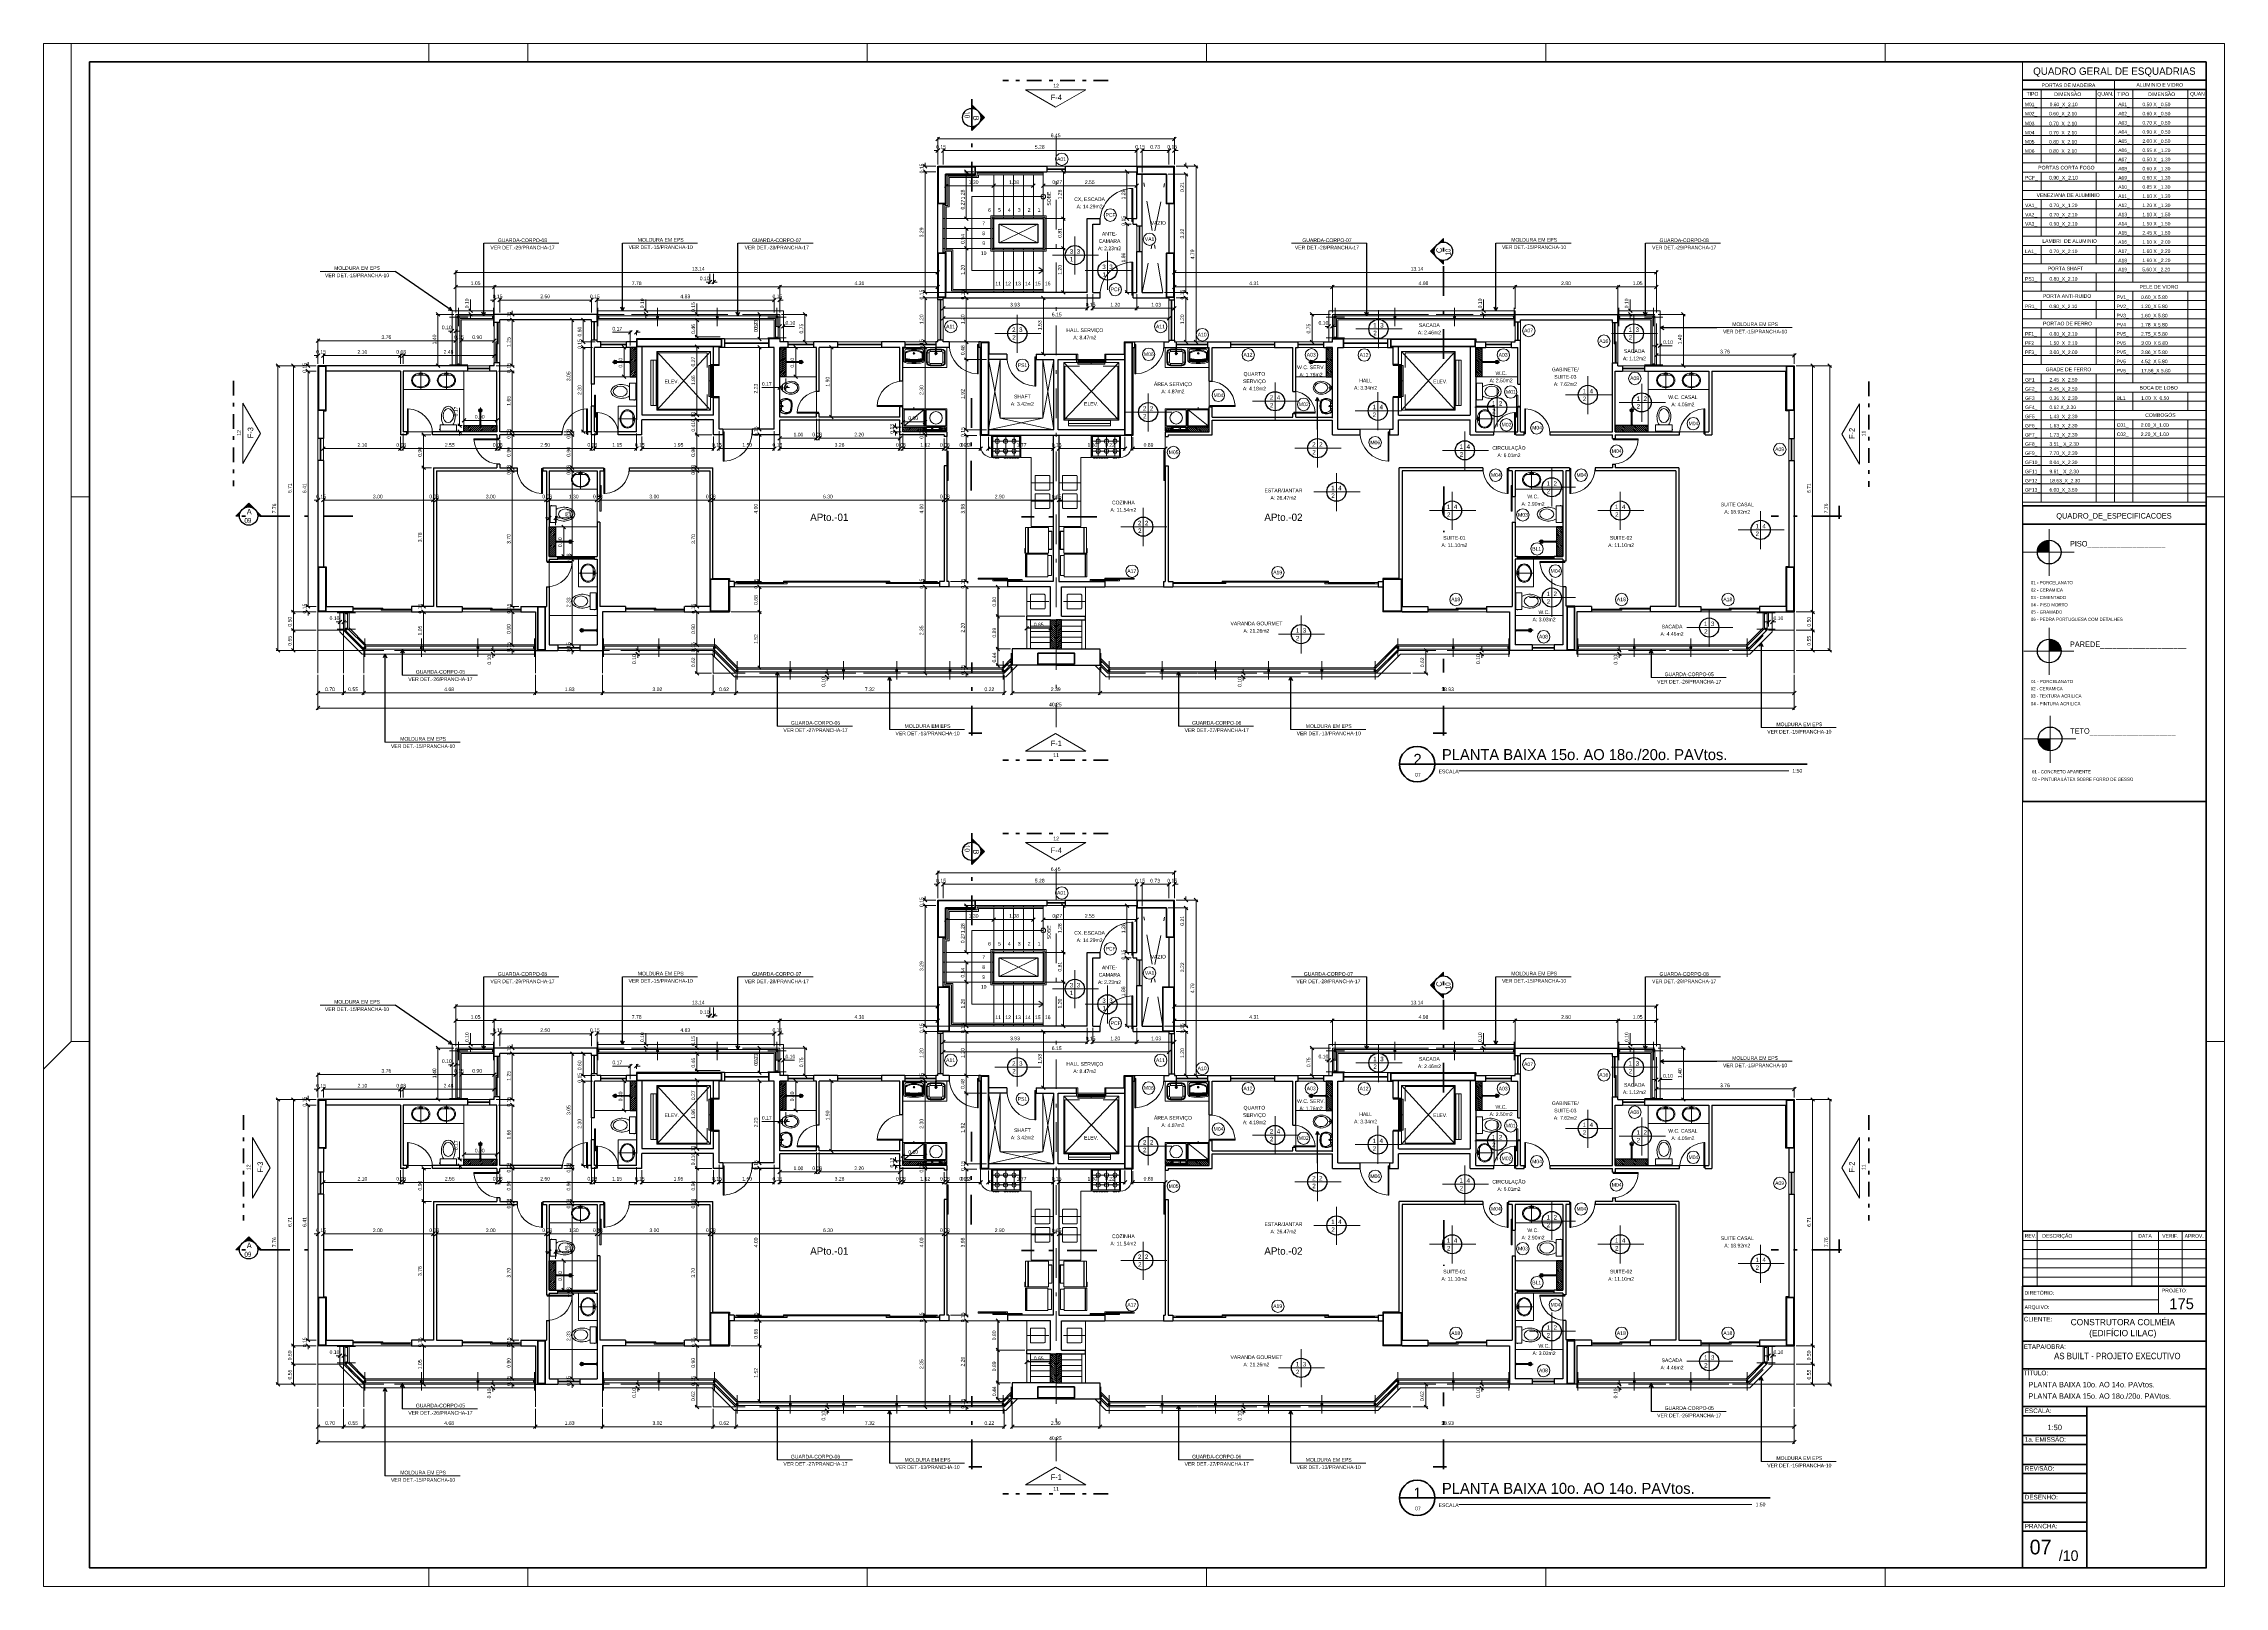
# Model space of a CAD drawing. Header units: metres. Extents: x 2.9 to 62.3, y 8 to 50.1.
import ezdxf
from ezdxf.enums import TextEntityAlignment as Align

# ---------------------------------------------------------------- set-up
doc = ezdxf.new("R2010")
doc.units = ezdxf.units.M
doc.header["$MEASUREMENT"] = 0
for name, pattern in [('DGN Style 2', [1.009767, 0.60586, -0.403907]), ('DGN Style 3', [1.413674, 1.009767, -0.403907]), ('DGN Style 4', [1.616637, 0.807814, -0.403907, 0.00101, -0.403907])]:
    doc.linetypes.add(name, pattern=pattern)
doc.layers.get('Defpoints').update_dxf_attribs({"lineweight": 0})
for name, color, linetype, lineweight in [('00-EDIFICACOES TÉRREO', 7, 'Continuous', 0), ('24 - Textos Gerais', 7, 'Continuous', 0), ('34 - Mobiliário', 7, 'Continuous', 0), ('CORNIJAS_VAR NA PLANTA PTIPO 1', 7, 'Continuous', 0), ('Cotas', 13, 'Continuous', 0), ('Level 1', 7, 'Continuous', 0), ('Level 11-1', 7, 'Continuous', 0), ('Level 12', 7, 'Continuous', 0), ('Level 14', 7, 'Continuous', 0), ('Level 24-1', 7, 'Continuous', 0), ('Level 3', 7, 'Continuous', 0), ('Level 31', 7, 'Continuous', 0), ('Level 36', 7, 'Continuous', 0), ('Level 45', 7, 'Continuous', 0), ('Level 46', 7, 'Continuous', 0), ('Level 50', 7, 'Continuous', 0), ('Level 62', 7, 'Continuous', 0), ('Level 62-1', 7, 'Continuous', 0), ('Level 63', 7, 'Continuous', 0), ('Level 7', 7, 'Continuous', 0), ('PILARES ESTRUTURAL', 7, 'Continuous', 0)]:
    doc.layers.add(name, color=color, linetype=linetype, lineweight=lineweight)
doc.styles.add('Style-INTL_ENGINEERING', font='INTL_ENGINEERING.shx')
doc.dimstyles.get("Standard").update_dxf_attribs({"dimtxt": 0.18, "dimasz": 0.18, "dimexe": 0.18, "dimexo": 0.0625, "dimgap": 0.09, "dimtad": 0, "dimtih": 1, "dimtoh": 1, "dimdec": 4, "dimzin": 1, "dimdsep": 46, "dimtxsty": 'Standard', "dimcen": 0, "dimadec": 0, "dimazin": 0, "dimtfac": 1, "dimtdec": 4, "dimtofl": 0, "dimtmove": 0, "dimatfit": 3, "dimfxl": 0, "dimtolj": 1, "dimtzin": 1, "dimarcsym": 0})

# ---------------------------------------------------------------- blocks, each defined once
blk = doc.blocks.new('*U20')
at = {"layer": '24 - Textos Gerais', "color": 172, "linetype": 'Continuous', "lineweight": 0}
for p, q in [((-0.244, 0.035), (-0.244, -0.035)), ((-0.244, 0.035), (-0.239, 0.035)), ((-0.239, 0.035), (-0.239, -0.035)), ((-0.229, 0.025), (-0.239, 0.035)), ((-0.229, -0.025), (-0.229, 0.025)), ((0.168, 0.012), (-0.229, 0.012)), ((-0.244, -0.035), (-0.239, -0.035)), ((-0.239, -0.035), (-0.229, -0.025)), ((0.168, -0.013), (-0.229, -0.013))]:
    blk.add_line(p, q, dxfattribs=at)
at = {"layer": '24 - Textos Gerais', "color": 172, "linetype": 'DGN Style 4', "lineweight": 13}
blk.add_line((0.244, 0), (-0.244, 0), dxfattribs=at)
at = {"layer": '24 - Textos Gerais', "color": 172, "linetype": 'Continuous', "lineweight": 0, "extrusion": (0, 0, -1)}
for centre in [(-0.088, 0), (-0.168, 0)]:
    blk.add_arc(centre, 0.0125, 90, 270, dxfattribs=at)
at = {"layer": '24 - Textos Gerais', "color": 172, "linetype": 'Continuous', "lineweight": 0}
for radius, start, end in [(0.05, 194.47751, 165.52249), (0.04, 198.20996, 161.79004)]:
    blk.add_arc((0.168, 0), radius, start, end, dxfattribs=at)
blk.add_point((0.168, 0.011), dxfattribs=at)
blk = doc.blocks.new('*U21')
at = {"layer": '24 - Textos Gerais', "color": 172, "linetype": 'Continuous', "lineweight": 13}
blk.add_line((-0.147, -0.136), (-0.147, 0.133), dxfattribs=at)
at = {"layer": '24 - Textos Gerais', "color": 172, "linetype": 'DGN Style 4', "lineweight": 13}
blk.add_line((-0.25, -0.001), (0.25, -0.001), dxfattribs=at)
at = {"layer": '24 - Textos Gerais', "color": 172, "linetype": 'Continuous', "lineweight": 13}
for centre in [(-0.177, 0.039), (-0.177, -0.001), (-0.177, -0.041)]:
    blk.add_circle(centre, 0.01, dxfattribs=at)
blk.add_ellipse((-0.004, 0), major_axis=(0, 0.25), ratio=0.8, dxfattribs=at)
at = {"layer": '24 - Textos Gerais', "color": 172, "linetype": 'Continuous', "lineweight": 13, "extrusion": (0, 0, -1)}
blk.add_ellipse((-0.003, -0.001), major_axis=(0, 0.225), ratio=0.8, start_param=5.350888, end_param=10.349301, dxfattribs=at)
at = {"layer": '24 - Textos Gerais', "color": 172, "linetype": 'Continuous', "lineweight": 13}
for p in [(-0.003, 0.224), (-0.003, 0.224), (-0.147, -0.136)]:
    blk.add_point(p, dxfattribs=at)
blk = doc.blocks.new('SANCXP')
at = {"layer": '24 - Textos Gerais', "color": 172, "linetype": 'Continuous', "lineweight": 0}
for p, q in [((0.06, -0.45), (0.06, 0.45)), ((0.06, 0.45), (0.39, 0.45)), ((0.39, -0.45), (0.39, 0.45)), ((0.06, -0.45), (0.39, -0.45))]:
    blk.add_line(p, q, dxfattribs=at)
at = {"layer": '24 - Textos Gerais', "color": 172, "linetype": 'Continuous', "lineweight": 0, "extrusion": (0, 0, -1), "flags": 128}
blk.add_lwpolyline([(-0.13, -0.47), (-0.16, -0.47), (-0.16, -0.45), (-0.13, -0.45)], close=True, dxfattribs=at)
at = {"layer": '24 - Textos Gerais', "color": 172, "linetype": 'Continuous', "lineweight": 0}
blk.add_ellipse((0.83, 0), major_axis=(-0.581, 0), ratio=0.649123, start_param=0.716078, end_param=5.567107, dxfattribs=at)
at = {"layer": '24 - Textos Gerais', "color": 172, "linetype": 'Continuous', "lineweight": 0, "extrusion": (0, 0, -1)}
blk.add_ellipse((0.9, 0), major_axis=(0.381, 0), ratio=0.746923, dxfattribs=at)
blk = doc.blocks.new('*U23')
at = {"layer": '24 - Textos Gerais', "color": 172, "linetype": 'Continuous', "lineweight": 13}
blk.add_line((-0.147, -0.136), (-0.147, 0.133), dxfattribs=at)
at = {"layer": '24 - Textos Gerais', "color": 172, "linetype": 'DGN Style 4', "lineweight": 13}
blk.add_line((-0.25, -0.001), (0.25, -0.001), dxfattribs=at)
at = {"layer": '24 - Textos Gerais', "color": 172, "linetype": 'Continuous', "lineweight": 13}
for centre in [(-0.177, 0.039), (-0.177, -0.001), (-0.177, -0.041)]:
    blk.add_circle(centre, 0.01, dxfattribs=at)
blk.add_ellipse((-0.004, 0), major_axis=(0, 0.25), ratio=0.8, dxfattribs=at)
at = {"layer": '24 - Textos Gerais', "color": 172, "linetype": 'Continuous', "lineweight": 13, "extrusion": (0, 0, -1)}
blk.add_ellipse((-0.003, -0.001), major_axis=(0, 0.225), ratio=0.8, start_param=5.350888, end_param=10.349301, dxfattribs=at)
at = {"layer": '24 - Textos Gerais', "color": 172, "linetype": 'Continuous', "lineweight": 13}
for p in [(-0.003, 0.224), (-0.003, 0.224), (-0.147, -0.136)]:
    blk.add_point(p, dxfattribs=at)
blk = doc.blocks.new('*U24')
at = {"layer": '24 - Textos Gerais', "color": 172, "linetype": 'Continuous', "lineweight": 13}
blk.add_line((-0.147, -0.136), (-0.147, 0.133), dxfattribs=at)
at = {"layer": '24 - Textos Gerais', "color": 172, "linetype": 'DGN Style 4', "lineweight": 13}
blk.add_line((-0.25, -0.001), (0.25, -0.001), dxfattribs=at)
at = {"layer": '24 - Textos Gerais', "color": 172, "linetype": 'Continuous', "lineweight": 13}
for centre in [(-0.177, 0.039), (-0.177, -0.001), (-0.177, -0.041)]:
    blk.add_circle(centre, 0.01, dxfattribs=at)
blk.add_ellipse((-0.004, 0), major_axis=(0, 0.25), ratio=0.8, dxfattribs=at)
at = {"layer": '24 - Textos Gerais', "color": 172, "linetype": 'Continuous', "lineweight": 13, "extrusion": (0, 0, -1)}
blk.add_ellipse((-0.003, -0.001), major_axis=(0, 0.225), ratio=0.8, start_param=5.350888, end_param=10.349301, dxfattribs=at)
at = {"layer": '24 - Textos Gerais', "color": 172, "linetype": 'Continuous', "lineweight": 13}
for p in [(-0.003, 0.224), (-0.003, 0.224), (-0.147, -0.136)]:
    blk.add_point(p, dxfattribs=at)
blk = doc.blocks.new('SANCXP_1')
at = {"layer": '24 - Textos Gerais', "color": 172, "linetype": 'Continuous', "lineweight": 0}
for p, q in [((0.06, -0.45), (0.06, 0.45)), ((0.06, 0.45), (0.39, 0.45)), ((0.39, -0.45), (0.39, 0.45)), ((0.06, -0.45), (0.39, -0.45))]:
    blk.add_line(p, q, dxfattribs=at)
at = {"layer": '24 - Textos Gerais', "color": 172, "linetype": 'Continuous', "lineweight": 0, "extrusion": (0, 0, -1), "flags": 128}
blk.add_lwpolyline([(-0.13, -0.47), (-0.16, -0.47), (-0.16, -0.45), (-0.13, -0.45)], close=True, dxfattribs=at)
at = {"layer": '24 - Textos Gerais', "color": 172, "linetype": 'Continuous', "lineweight": 0}
blk.add_ellipse((0.83, 0), major_axis=(-0.581, 0), ratio=0.649123, start_param=0.716078, end_param=5.567107, dxfattribs=at)
at = {"layer": '24 - Textos Gerais', "color": 172, "linetype": 'Continuous', "lineweight": 0, "extrusion": (0, 0, -1)}
blk.add_ellipse((0.9, 0), major_axis=(0.381, 0), ratio=0.746923, dxfattribs=at)
blk = doc.blocks.new('*U26')
at = {"layer": '24 - Textos Gerais', "color": 172, "linetype": 'Continuous', "lineweight": 0}
for p, q in [((-0.244, 0.035), (-0.244, -0.035)), ((-0.244, 0.035), (-0.239, 0.035)), ((-0.239, 0.035), (-0.239, -0.035)), ((-0.229, 0.025), (-0.239, 0.035)), ((-0.229, -0.025), (-0.229, 0.025)), ((0.168, 0.012), (-0.229, 0.012)), ((-0.244, -0.035), (-0.239, -0.035)), ((-0.239, -0.035), (-0.229, -0.025)), ((0.168, -0.012), (-0.229, -0.013))]:
    blk.add_line(p, q, dxfattribs=at)
at = {"layer": '24 - Textos Gerais', "color": 172, "linetype": 'DGN Style 4', "lineweight": 13}
blk.add_line((0.244, 0), (-0.244, 0), dxfattribs=at)
at = {"layer": '24 - Textos Gerais', "color": 172, "linetype": 'Continuous', "lineweight": 0, "extrusion": (0, 0, -1)}
for centre in [(-0.088, 0), (-0.168, 0)]:
    blk.add_arc(centre, 0.0125, 90, 270, dxfattribs=at)
at = {"layer": '24 - Textos Gerais', "color": 172, "linetype": 'Continuous', "lineweight": 0}
for radius, start, end in [(0.05, 194.47751, 165.52249), (0.04, 198.20996, 161.79004)]:
    blk.add_arc((0.168, 0), radius, start, end, dxfattribs=at)
blk.add_point((0.168, 0.011), dxfattribs=at)
blk = doc.blocks.new('*U27')
at = {"layer": 'Level 36', "color": 172, "linetype": 'Continuous', "lineweight": 13}
for p, q in [((-0.224, 0), (-0.263, 0)), ((-0.19, 0.043), (-0.224, 0.043)), ((-0.224, 0.043), (-0.224, -0.043)), ((-0.224, 0), (-0.162, 0)), ((-0.19, 0.061), (-0.214, 0.054)), ((-0.214, 0.054), (-0.214, 0.043)), ((-0.19, -0.065), (-0.19, 0.065)), ((-0.19, -0.043), (-0.224, -0.043)), ((-0.214, -0.043), (-0.214, -0.054)), ((-0.19, -0.061), (-0.214, -0.054))]:
    blk.add_line(p, q, dxfattribs=at)
for centre, radius, start, end in [((-0.165, 0.065), 0.025, 133.70577, 180.00016), ((0.052, -0.162), 0.339, 88.94904, 133.70577), ((-0.027, 0), 0.107, 151.70579, 180.00016), ((-0.027, 0), 0.107, 180.00016, 208.29453), ((0.008, -0.019), 0.147, 127.57698, 151.70579), ((0.03, -0.048), 0.184, 107.67831, 127.57698), ((0.045, -0.094), 0.233, 90.00016, 107.67831), ((0.045, -0.094), 0.233, 72.32202, 90.00016), ((0.045, -0.094), 0.271, 72.32202, 87.20705), ((0.06, -0.048), 0.184, 52.42334, 72.32202), ((0.06, -0.048), 0.223, 52.42334, 72.32202), ((0.083, -0.019), 0.147, 28.29453, 52.42334), ((0.083, -0.019), 0.185, 28.29453, 52.42334), ((0.117, 0), 0.107, 0.00016, 28.29453), ((0.117, 0), 0.107, 331.70579, 0.00016), ((0.117, 0), 0.146, 0.00016, 28.29453), ((0.117, 0), 0.146, 331.70579, 0.00016), ((-0.165, -0.065), 0.025, 180.00016, 226.29455), ((0.052, 0.162), 0.339, 226.29455, 270.00016), ((0.008, 0.019), 0.147, 208.29453, 232.42334), ((0.03, 0.048), 0.184, 232.42334, 252.32202), ((0.045, 0.095), 0.233, 252.32202, 270.00016), ((0.045, 0.095), 0.233, 270.00016, 287.67831), ((0.045, 0.095), 0.271, 271.47936, 287.67831), ((0.06, 0.048), 0.184, 287.67831, 307.57698), ((0.06, 0.048), 0.223, 287.67831, 307.57698), ((0.083, 0.019), 0.147, 307.57698, 331.70579), ((0.083, 0.019), 0.185, 307.57698, 331.70579)]:
    blk.add_arc(centre, radius, start, end, dxfattribs=at)
blk = doc.blocks.new('*U28')
at = {"layer": 'Level 36', "color": 172, "linetype": 'Continuous', "lineweight": 13}
for p, q in [((-0.171, -0.135), (-0.171, 0.135)), ((-0.121, 0.114), (-0.168, 0.148)), ((-0.161, -0.135), (-0.161, 0.135)), ((-0.126, 0.077), (-0.158, 0.077)), ((-0.126, 0), (-0.158, 0)), ((-0.142, 0.094), (-0.142, 0.065)), ((-0.142, -0.017), (-0.142, 0.012)), ((-0.121, -0.114), (-0.121, 0.114)), ((-0.121, -0.114), (-0.168, -0.148)), ((-0.126, -0.077), (-0.158, -0.077)), ((-0.142, -0.094), (-0.142, -0.065))]:
    blk.add_line(p, q, dxfattribs=at)
for centre, radius in [((-0.142, 0.077), 0.01), ((-0.142, 0), 0.01), ((-0.096, 0), 0.02), ((-0.096, 0), 0.015), ((-0.142, -0.077), 0.01)]:
    blk.add_circle(centre, radius, dxfattribs=at)
for centre, radius, start, end in [((-0.146, 0.135), 0.025, 131.66129, 180.00016), ((-0.006, -0.023), 0.236, 61.03309, 131.66129), ((-0.146, 0.135), 0.015, 131.66129, 180.00016), ((-0.006, -0.023), 0.226, 61.03309, 131.66129), ((0.034, -0.036), 0.215, 90.04575, 135.93606), ((0.034, 0.079), 0.1, 12.24588, 90.04575), ((0.06, 0.096), 0.09, 14.4235, 61.03309), ((0.06, 0.096), 0.1, 14.4235, 61.03309), ((-0.287, 0.01), 0.428, 344.31291, 12.24588), ((-0.277, 0.01), 0.438, 341.68611, 14.4235), ((-0.277, 0.01), 0.448, 341.68611, 14.4235), ((-0.146, -0.135), 0.025, 180.00016, 228.33903), ((-0.006, 0.023), 0.236, 228.33903, 295.80277), ((-0.146, -0.135), 0.015, 180.00016, 228.33903), ((-0.006, 0.023), 0.226, 228.33903, 295.80277), ((0.034, 0.036), 0.215, 224.06426, 267.58733), ((0.029, -0.079), 0.1, 267.58733, 344.31291), ((0.053, -0.1), 0.09, 295.80277, 341.68611), ((0.053, -0.1), 0.1, 295.80277, 341.68611)]:
    blk.add_arc(centre, radius, start, end, dxfattribs=at)
blk = doc.blocks.new('*U29')
at = {"layer": '24 - Textos Gerais', "color": 172, "linetype": 'Continuous', "lineweight": 0}
for p, q in [((-0.244, 0.035), (-0.244, -0.035)), ((-0.244, 0.035), (-0.239, 0.035)), ((-0.239, 0.035), (-0.239, -0.035)), ((-0.229, 0.025), (-0.239, 0.035)), ((-0.229, -0.025), (-0.229, 0.025)), ((0.168, 0.012), (-0.229, 0.012)), ((-0.244, -0.035), (-0.239, -0.035)), ((-0.239, -0.035), (-0.229, -0.025)), ((0.168, -0.013), (-0.229, -0.013))]:
    blk.add_line(p, q, dxfattribs=at)
at = {"layer": '24 - Textos Gerais', "color": 172, "linetype": 'DGN Style 4', "lineweight": 13}
blk.add_line((0.244, 0), (-0.244, 0), dxfattribs=at)
at = {"layer": '24 - Textos Gerais', "color": 172, "linetype": 'Continuous', "lineweight": 0, "extrusion": (0, 0, -1)}
for centre in [(-0.088, 0), (-0.168, 0)]:
    blk.add_arc(centre, 0.0125, 90, 270, dxfattribs=at)
at = {"layer": '24 - Textos Gerais', "color": 172, "linetype": 'Continuous', "lineweight": 0}
for radius, start, end in [(0.05, 194.47751, 165.52249), (0.04, 198.20996, 161.79004)]:
    blk.add_arc((0.168, 0), radius, start, end, dxfattribs=at)
blk.add_point((0.168, 0.011), dxfattribs=at)
blk = doc.blocks.new('*U30')
at = {"layer": '24 - Textos Gerais', "color": 172, "linetype": 'Continuous', "lineweight": 13}
blk.add_line((-0.147, -0.136), (-0.147, 0.133), dxfattribs=at)
at = {"layer": '24 - Textos Gerais', "color": 172, "linetype": 'DGN Style 4', "lineweight": 13}
blk.add_line((-0.25, -0.001), (0.25, -0.001), dxfattribs=at)
at = {"layer": '24 - Textos Gerais', "color": 172, "linetype": 'Continuous', "lineweight": 13}
for centre in [(-0.177, 0.039), (-0.177, -0.001), (-0.177, -0.041)]:
    blk.add_circle(centre, 0.01, dxfattribs=at)
blk.add_ellipse((-0.004, 0), major_axis=(0, 0.25), ratio=0.8, dxfattribs=at)
at = {"layer": '24 - Textos Gerais', "color": 172, "linetype": 'Continuous', "lineweight": 13, "extrusion": (0, 0, -1)}
blk.add_ellipse((-0.003, -0.001), major_axis=(0, 0.225), ratio=0.8, start_param=5.350888, end_param=10.349301, dxfattribs=at)
at = {"layer": '24 - Textos Gerais', "color": 172, "linetype": 'Continuous', "lineweight": 13}
for p in [(-0.003, 0.224), (-0.003, 0.224), (-0.147, -0.136)]:
    blk.add_point(p, dxfattribs=at)
blk = doc.blocks.new('SANCXP_2')
at = {"layer": '24 - Textos Gerais', "color": 172, "linetype": 'Continuous', "lineweight": 0}
for p, q in [((0.06, -0.45), (0.06, 0.45)), ((0.06, 0.45), (0.39, 0.45)), ((0.39, -0.45), (0.39, 0.45)), ((0.06, -0.45), (0.39, -0.45))]:
    blk.add_line(p, q, dxfattribs=at)
at = {"layer": '24 - Textos Gerais', "color": 172, "linetype": 'Continuous', "lineweight": 0, "extrusion": (0, 0, -1), "flags": 128}
blk.add_lwpolyline([(-0.13, -0.47), (-0.16, -0.47), (-0.16, -0.45), (-0.13, -0.45)], close=True, dxfattribs=at)
at = {"layer": '24 - Textos Gerais', "color": 172, "linetype": 'Continuous', "lineweight": 0}
blk.add_ellipse((0.83, 0), major_axis=(-0.581, 0), ratio=0.649123, start_param=0.716078, end_param=5.567107, dxfattribs=at)
at = {"layer": '24 - Textos Gerais', "color": 172, "linetype": 'Continuous', "lineweight": 0, "extrusion": (0, 0, -1)}
blk.add_ellipse((0.9, 0), major_axis=(0.381, 0), ratio=0.746923, dxfattribs=at)
blk = doc.blocks.new('*U32')
at = {"layer": '24 - Textos Gerais', "color": 172, "linetype": 'Continuous', "lineweight": 0}
for p, q in [((-0.244, 0.035), (-0.244, -0.035)), ((-0.244, 0.035), (-0.239, 0.035)), ((-0.239, 0.035), (-0.239, -0.035)), ((-0.229, 0.025), (-0.239, 0.035)), ((-0.229, -0.025), (-0.229, 0.025)), ((0.168, 0.012), (-0.229, 0.012)), ((-0.244, -0.035), (-0.239, -0.035)), ((-0.239, -0.035), (-0.229, -0.025)), ((0.168, -0.012), (-0.229, -0.013))]:
    blk.add_line(p, q, dxfattribs=at)
at = {"layer": '24 - Textos Gerais', "color": 172, "linetype": 'DGN Style 4', "lineweight": 13}
blk.add_line((0.244, 0), (-0.244, 0), dxfattribs=at)
at = {"layer": '24 - Textos Gerais', "color": 172, "linetype": 'Continuous', "lineweight": 0, "extrusion": (0, 0, -1)}
for centre in [(-0.088, 0), (-0.168, 0)]:
    blk.add_arc(centre, 0.0125, 90, 270, dxfattribs=at)
at = {"layer": '24 - Textos Gerais', "color": 172, "linetype": 'Continuous', "lineweight": 0}
for radius, start, end in [(0.05, 194.47751, 165.52249), (0.04, 198.20996, 161.79004)]:
    blk.add_arc((0.168, 0), radius, start, end, dxfattribs=at)
blk.add_point((0.168, 0.011), dxfattribs=at)
blk = doc.blocks.new('*U33')
at = {"layer": '24 - Textos Gerais', "color": 172, "linetype": 'Continuous', "lineweight": 13}
blk.add_line((-0.147, -0.136), (-0.147, 0.133), dxfattribs=at)
at = {"layer": '24 - Textos Gerais', "color": 172, "linetype": 'DGN Style 4', "lineweight": 13}
blk.add_line((-0.25, -0.001), (0.25, -0.001), dxfattribs=at)
at = {"layer": '24 - Textos Gerais', "color": 172, "linetype": 'Continuous', "lineweight": 13}
for centre in [(-0.177, 0.039), (-0.177, -0.001), (-0.177, -0.041)]:
    blk.add_circle(centre, 0.01, dxfattribs=at)
blk.add_ellipse((-0.004, 0), major_axis=(0, 0.25), ratio=0.8, dxfattribs=at)
at = {"layer": '24 - Textos Gerais', "color": 172, "linetype": 'Continuous', "lineweight": 13, "extrusion": (0, 0, -1)}
blk.add_ellipse((-0.003, -0.001), major_axis=(0, 0.225), ratio=0.8, start_param=5.350888, end_param=10.349301, dxfattribs=at)
at = {"layer": '24 - Textos Gerais', "color": 172, "linetype": 'Continuous', "lineweight": 13}
for p in [(-0.003, 0.224), (-0.003, 0.224), (-0.147, -0.136)]:
    blk.add_point(p, dxfattribs=at)
blk = doc.blocks.new('SANCXP_3')
at = {"layer": '24 - Textos Gerais', "color": 172, "linetype": 'Continuous', "lineweight": 0}
for p, q in [((0.06, -0.45), (0.06, 0.45)), ((0.06, 0.45), (0.39, 0.45)), ((0.39, -0.45), (0.39, 0.45)), ((0.06, -0.45), (0.39, -0.45))]:
    blk.add_line(p, q, dxfattribs=at)
at = {"layer": '24 - Textos Gerais', "color": 172, "linetype": 'Continuous', "lineweight": 0, "extrusion": (0, 0, -1), "flags": 128}
blk.add_lwpolyline([(-0.13, -0.47), (-0.16, -0.47), (-0.16, -0.45), (-0.13, -0.45)], close=True, dxfattribs=at)
at = {"layer": '24 - Textos Gerais', "color": 172, "linetype": 'Continuous', "lineweight": 0}
blk.add_ellipse((0.83, 0), major_axis=(-0.581, 0), ratio=0.649123, start_param=0.716078, end_param=5.567107, dxfattribs=at)
at = {"layer": '24 - Textos Gerais', "color": 172, "linetype": 'Continuous', "lineweight": 0, "extrusion": (0, 0, -1)}
blk.add_ellipse((0.9, 0), major_axis=(0.381, 0), ratio=0.746923, dxfattribs=at)
blk = doc.blocks.new('*U35')
at = {"layer": '24 - Textos Gerais', "color": 172, "linetype": 'Continuous', "lineweight": 0}
for p, q in [((-0.244, 0.035), (-0.244, -0.035)), ((-0.244, 0.035), (-0.239, 0.035)), ((-0.239, 0.035), (-0.239, -0.035)), ((-0.229, 0.025), (-0.239, 0.035)), ((-0.229, -0.025), (-0.229, 0.025)), ((0.168, 0.012), (-0.229, 0.012)), ((-0.244, -0.035), (-0.239, -0.035)), ((-0.239, -0.035), (-0.229, -0.025)), ((0.168, -0.013), (-0.229, -0.013))]:
    blk.add_line(p, q, dxfattribs=at)
at = {"layer": '24 - Textos Gerais', "color": 172, "linetype": 'DGN Style 4', "lineweight": 13}
blk.add_line((0.244, 0), (-0.244, 0), dxfattribs=at)
at = {"layer": '24 - Textos Gerais', "color": 172, "linetype": 'Continuous', "lineweight": 0, "extrusion": (0, 0, -1)}
for centre in [(-0.088, 0), (-0.168, 0)]:
    blk.add_arc(centre, 0.0125, 90, 270, dxfattribs=at)
at = {"layer": '24 - Textos Gerais', "color": 172, "linetype": 'Continuous', "lineweight": 0}
for radius, start, end in [(0.05, 194.47751, 165.52249), (0.04, 198.20996, 161.79004)]:
    blk.add_arc((0.168, 0), radius, start, end, dxfattribs=at)
blk.add_point((0.168, 0.011), dxfattribs=at)
blk = doc.blocks.new('*U36')
at = {"layer": 'Level 36', "color": 172, "linetype": 'Continuous', "lineweight": 13}
for p, q in [((-0.024, 0.102), (-0.024, 0.094)), ((-0.023, 0.102), (-0.023, 0.094)), ((-0.019, 0.102), (-0.019, 0.094)), ((-0.013, 0.102), (-0.013, 0.094)), ((-0.01, 0.094), (-0.01, -0.034)), ((-0.009, 0.094), (-0.009, -0.033)), ((-0.008, 0.094), (-0.008, -0.033)), ((-0.004, 0.102), (-0.004, 0.094)), ((-0.004, 0.094), (-0.004, -0.031)), ((0.004, 0.102), (0.004, 0.094)), ((0.004, 0.094), (0.004, -0.031)), ((0.008, 0.094), (0.008, -0.033)), ((0.009, 0.094), (0.009, -0.033)), ((0.01, 0.094), (0.01, -0.034)), ((0.013, 0.102), (0.013, 0.094)), ((0.019, 0.102), (0.019, 0.094)), ((0.023, 0.102), (0.023, 0.094)), ((0.024, 0.102), (0.024, 0.094)), ((-0.04, -0.062), (0.04, -0.062)), ((-0.019, -0.08), (-0.019, -0.05)), ((-0.018, -0.055), (-0.018, -0.085)), ((-0.017, -0.059), (-0.017, -0.089)), ((-0.013, -0.064), (-0.013, -0.094)), ((-0.008, -0.067), (-0.008, -0.097)), ((0, -0.102), (0, -0.022)), ((0.008, -0.067), (0.008, -0.097)), ((0.013, -0.064), (0.013, -0.094)), ((0.017, -0.059), (0.017, -0.089)), ((0.018, -0.055), (0.018, -0.085)), ((0.019, -0.08), (0.019, -0.05))]:
    blk.add_line(p, q, dxfattribs=at)
at = {"layer": 'Level 36', "color": 172, "linetype": 'Continuous', "lineweight": 13, "extrusion": (0, 0, -1), "flags": 128}
for points in [[(-0.025, 0.094), (0.025, 0.094), (0.025, 0.102), (-0.025, 0.102)], [(0.004, -0.094), (0.004, -0.069), (-0.004, -0.069), (-0.004, -0.094)]]:
    blk.add_lwpolyline(points, close=True, dxfattribs=at)
at = {"layer": 'Level 36', "color": 172, "linetype": 'Continuous', "lineweight": 13, "extrusion": (0, 0, -1)}
blk.add_circle((0, -0.05), 0.019, dxfattribs=at)
for centre, radius, start, end in [((0, -0.062), 0.03, 0, 180), ((0, -0.062), 0.03, 180, 0), ((0, -0.062), 0.025, 0, 180), ((0, -0.062), 0.025, 180, 0), ((0, -0.08), 0.019, 180, 0)]:
    blk.add_arc(centre, radius, start, end, dxfattribs=at)
blk = doc.blocks.new('*U37')
at = {"layer": 'Level 36', "color": 172, "linetype": 'Continuous', "lineweight": 13}
for p, q in [((-0.255, -0.13), (-0.255, 0.13)), ((-0.235, -0.13), (-0.235, 0.13)), ((-0.185, 0.13), (-0.235, 0.13)), ((-0.185, -0.13), (-0.185, 0.13)), ((-0.155, 0.23), (0.155, 0.23)), ((-0.155, 0.21), (0.155, 0.21)), ((-0.155, 0.16), (-0.155, 0.21)), ((-0.155, 0.16), (0.155, 0.16)), ((0.155, 0.16), (0.155, 0.21)), ((0.185, 0.13), (0.185, -0.13)), ((0.185, 0.13), (0.235, 0.13)), ((0.235, 0.13), (0.235, -0.13)), ((0.255, 0.13), (0.255, -0.13)), ((-0.185, -0.13), (-0.235, -0.13)), ((0.155, -0.16), (-0.155, -0.16)), ((-0.155, -0.16), (-0.155, -0.21)), ((0.155, -0.21), (-0.155, -0.21)), ((0.155, -0.23), (-0.155, -0.23)), ((0.155, -0.16), (0.155, -0.21)), ((0.185, -0.13), (0.235, -0.13))]:
    blk.add_line(p, q, dxfattribs=at)
at = {"layer": 'Level 36', "color": 172, "linetype": 'Continuous', "lineweight": 13, "extrusion": (0, 0, -1)}
for centre, radius, start, end in [((0.155, 0.13), 0.1, 0, 90), ((0.155, 0.13), 0.08, 0, 90), ((0.155, 0.13), 0.03, 360, 90), ((-0.155, 0.13), 0.1, 90, 180), ((-0.155, 0.13), 0.08, 90, 180), ((-0.155, 0.13), 0.03, 90, 180), ((0.155, -0.13), 0.1, 270, 0), ((0.155, -0.13), 0.08, 270, 0), ((0.155, -0.13), 0.03, 270, 0), ((-0.155, -0.13), 0.1, 180, 270), ((-0.155, -0.13), 0.08, 180, 270), ((-0.155, -0.13), 0.03, 180, 270)]:
    blk.add_arc(centre, radius, start, end, dxfattribs=at)
blk = doc.blocks.new('*U38')
at = {"layer": 'Level 36', "color": 172, "linetype": 'Continuous', "lineweight": 13}
for p, q in [((-0.3, 0.3), (0.3, 0.3)), ((-0.3, -0.3), (-0.3, 0.3)), ((-0.27, -0.17), (-0.27, 0.25)), ((-0.25, 0.27), (0.25, 0.27)), ((0.27, 0.25), (0.27, -0.17)), ((0.3, 0.3), (0.3, -0.3)), ((0.3, 0.2), (0.3, -0.3)), ((0.3, -0.3), (-0.3, -0.3)), ((0.28, -0.2), (-0.28, -0.2)), ((-0.28, -0.29), (-0.28, -0.2)), ((-0.08, -0.29), (-0.28, -0.29)), ((0.27, -0.17), (-0.27, -0.17)), ((-0.25, -0.19), (-0.25, -0.17)), ((0.25, -0.19), (-0.25, -0.19)), ((0.085, -0.215), (-0.136, -0.215)), ((-0.136, -0.215), (-0.136, -0.29)), ((-0.086, -0.23), (-0.136, -0.23)), ((-0.086, -0.245), (-0.136, -0.245)), ((-0.086, -0.26), (-0.136, -0.26)), ((-0.086, -0.275), (-0.136, -0.275)), ((-0.086, -0.215), (-0.086, -0.29)), ((0.28, -0.28), (-0.08, -0.28)), ((-0.08, -0.29), (-0.08, -0.28)), ((0.085, -0.265), (-0.065, -0.265)), ((0.085, -0.215), (0.085, -0.265)), ((0.115, -0.23), (0.115, -0.25)), ((0.25, -0.215), (0.13, -0.215)), ((0.25, -0.265), (0.13, -0.265)), ((0.25, -0.17), (0.25, -0.19)), ((0.265, -0.23), (0.265, -0.25)), ((0.28, -0.2), (0.28, -0.28))]:
    blk.add_line(p, q, dxfattribs=at)
at = {"layer": 'Level 36', "color": 172, "linetype": 'Continuous', "lineweight": 13, "extrusion": (0, 0, -1)}
for centre, radius in [((0, 0.05), 0.17), ((0.237, -0.253), 0.0227), ((0.174, -0.253), 0.0227)]:
    blk.add_circle(centre, radius, dxfattribs=at)
for centre, radius, start, end in [((0.25, 0.25), 0.02, 0, 90), ((-0.25, 0.25), 0.02, 90, 180), ((0.065, -0.28), 0.015, 0, 90), ((-0.13, -0.23), 0.015, 0, 90), ((-0.13, -0.25), 0.015, 270, 0), ((-0.25, -0.23), 0.015, 90, 180), ((-0.25, -0.25), 0.015, 180, 270)]:
    blk.add_arc(centre, radius, start, end, dxfattribs=at)
blk = doc.blocks.new('*U39')
at = {"layer": 'Level 36', "color": 5, "linetype": 'Continuous', "lineweight": 13}
for p, q in [((-0.28, 0.21), (-0.28, -0.136)), ((-0.28, 0.21), (0.28, 0.21)), ((-0.25, 0.14), (-0.25, -0.128)), ((-0.228, 0.069), (-0.228, -0.075)), ((-0.21, 0.18), (0.21, 0.18)), ((0.228, 0.069), (0.228, -0.075)), ((0.25, 0.14), (0.25, -0.128)), ((0.28, 0.21), (0.28, -0.136)), ((-0.228, -0.086), (-0.228, -0.093)), ((-0.228, -0.1), (-0.228, -0.107)), ((-0.228, -0.114), (-0.228, -0.121)), ((-0.228, -0.129), (-0.228, -0.136)), ((-0.228, -0.143), (-0.228, -0.15)), ((0.228, -0.086), (0.228, -0.093)), ((0.228, -0.1), (0.228, -0.107)), ((0.228, -0.114), (0.228, -0.121)), ((0.228, -0.129), (0.228, -0.136)), ((0.228, -0.143), (0.228, -0.15))]:
    blk.add_line(p, q, dxfattribs=at)
for radius in [0.0225, 0.011]:
    blk.add_circle((0, 0.066), radius, dxfattribs=at)
for centre, radius, start, end in [((-0.21, 0.14), 0.04, 90, 180), ((-0.012, -0.236), 0.397, 88.21634, 126.78896), ((-0.005, -0.248), 0.388, 89.29631, 125.17971), ((0.012, -0.236), 0.397, 53.21104, 91.78366), ((0.005, -0.248), 0.388, 54.82029, 90.70369), ((0.21, 0.14), 0.04, 0, 90), ((-0.23, -0.136), 0.05, 180, 258.28678), ((-0.22, -0.128), 0.03, 180, 258.70177), ((0, 0.973), 1.183, 258.28678, 270), ((-0.008, 1.035), 1.132, 258.79776, 270.41551), ((-0.008, 1.032), 1.139, 258.86747, 270.41551), ((-0.008, 1.032), 1.146, 258.93632, 270.41551), ((-0.008, 1.032), 1.153, 259.00431, 270.41551), ((-0.008, 1.032), 1.16, 259.07147, 270.41551), ((-0.008, 1.032), 1.167, 259.13781, 270.41551), ((-0.008, 1.032), 1.174, 259.20334, 270.41551), ((-0.008, 1.032), 1.181, 259.26809, 270.41551), ((-0.008, 1.032), 1.188, 259.33205, 270.41551), ((-0.008, 1.032), 1.195, 259.39526, 270.41551), ((-0.008, 1.032), 1.202, 259.45771, 270.41551), ((0, 0.973), 1.153, 258.70177, 270), ((0.008, 1.032), 1.202, 269.58449, 280.54229), ((0.008, 1.035), 1.132, 269.58449, 281.20224), ((0.008, 1.032), 1.139, 269.58449, 281.13253), ((0.008, 1.032), 1.146, 269.58449, 281.06368), ((0.008, 1.032), 1.153, 269.58449, 280.99569), ((0.008, 1.032), 1.16, 269.58449, 280.92853), ((0.008, 1.032), 1.167, 269.58449, 280.86219), ((0.008, 1.032), 1.174, 269.58449, 280.79666), ((0.008, 1.032), 1.181, 269.58449, 280.73191), ((0.008, 1.032), 1.188, 269.58449, 280.66795), ((0.008, 1.032), 1.195, 269.58449, 280.60474), ((0, 0.973), 1.153, 270, 281.29823), ((0, 0.973), 1.183, 270, 281.71322), ((0.22, -0.128), 0.03, 281.29823, 0), ((0.23, -0.136), 0.05, 281.71322, 0)]:
    blk.add_arc(centre, radius, start, end, dxfattribs=at)
blk = doc.blocks.new('*U40')
at = {"layer": 'Level 36', "color": 172, "linetype": 'Continuous', "lineweight": 13}
for p, q in [((-0.383, 0.308), (0.383, 0.308)), ((-0.383, -0.292), (-0.383, 0.308)), ((-0.382, 0.283), (0.383, 0.283)), ((-0.375, -0.292), (-0.375, 0.308)), ((-0.367, -0.253), (-0.368, 0.283)), ((-0.368, 0.149), (0.368, 0.149)), ((-0.244, -0.253), (-0.245, 0.283)), ((-0.014, -0.253), (-0.014, 0.283)), ((0.215, -0.253), (0.214, 0.283)), ((0.368, -0.253), (0.367, 0.283)), ((0.383, -0.292), (0.383, 0.308)), ((0.383, -0.292), (-0.383, -0.292)), ((-0.382, -0.253), (0.382, -0.253)), ((-0.367, -0.119), (0.368, -0.119)), ((-0.356, -0.306), (-0.356, -0.292)), ((-0.329, -0.306), (-0.356, -0.306)), ((-0.329, -0.292), (-0.329, -0.306)), ((-0.3, -0.308), (-0.3, -0.296)), ((-0.3, -0.296), (-0.259, -0.296)), ((-0.259, -0.308), (-0.3, -0.308)), ((-0.259, -0.296), (-0.259, -0.308)), ((-0.241, -0.308), (-0.241, -0.296)), ((-0.241, -0.296), (-0.2, -0.296)), ((-0.2, -0.308), (-0.241, -0.308)), ((-0.2, -0.296), (-0.2, -0.308)), ((-0.053, -0.308), (-0.053, -0.296)), ((-0.053, -0.296), (-0.012, -0.296)), ((-0.012, -0.308), (-0.053, -0.308)), ((-0.012, -0.296), (-0.012, -0.308)), ((0.017, -0.308), (0.017, -0.296)), ((0.017, -0.296), (0.058, -0.296)), ((0.058, -0.308), (0.017, -0.308)), ((0.058, -0.296), (0.058, -0.308)), ((0.087, -0.308), (0.087, -0.296)), ((0.087, -0.296), (0.128, -0.296)), ((0.128, -0.308), (0.087, -0.308)), ((0.128, -0.296), (0.128, -0.308)), ((0.157, -0.308), (0.157, -0.296)), ((0.157, -0.296), (0.198, -0.296)), ((0.198, -0.308), (0.157, -0.308)), ((0.198, -0.296), (0.198, -0.308)), ((0.227, -0.308), (0.227, -0.296)), ((0.227, -0.296), (0.268, -0.296)), ((0.268, -0.308), (0.227, -0.308)), ((0.268, -0.296), (0.268, -0.308)), ((0.297, -0.308), (0.297, -0.296)), ((0.297, -0.296), (0.338, -0.296)), ((0.338, -0.308), (0.297, -0.308)), ((0.338, -0.296), (0.338, -0.308))]:
    blk.add_line(p, q, dxfattribs=at)
for centre in [(-0.246, 0.149), (-0.015, 0.149), (0.213, 0.149), (-0.246, -0.119), (-0.015, -0.119), (0.213, -0.119)]:
    blk.add_circle(centre, 0.0585, dxfattribs=at)
blk = doc.blocks.new('GELP')
at = {"layer": '24 - Textos Gerais', "color": 172, "linetype": 'Continuous', "lineweight": 0}
for p, q in [((0, 0.6), (-0.1, 0.6)), ((-0.1, 0.1), (-0.1, 0.6)), ((0, 0.595), (-0.1, 0.595)), ((-0.095, 0.1), (-0.095, 0.6)), ((0, 0.7), (0, 0.7)), ((0, 0.7), (0.67, 0.7)), ((0, 0.7), (0, 0)), ((0.57, 0.7), (0.57, 0)), ((0.58, 0.7), (0.58, 0)), ((0.65, 0.7), (0.65, 0)), ((0.67, 0.7), (0.67, 0.569)), ((0, 0.105), (-0.1, 0.105)), ((0, 0.1), (-0.1, 0.1)), ((0.65, 0), (0, 0)), ((0.67, 0.569), (0.65, 0.569))]:
    blk.add_line(p, q, dxfattribs=at)
blk = doc.blocks.new('FREZP')
at = {"layer": '24 - Textos Gerais', "color": 172, "linetype": 'Continuous', "lineweight": 0}
for p, q in [((0, -0.1), (0.61, -0.1)), ((0, -0.713), (0, -0.1)), ((0.03, -0.1), (0.03, 0)), ((0.03, 0), (0.58, 0)), ((0.58, -0.1), (0.58, 0)), ((0.61, -0.713), (0.61, -0.1)), ((0, -0.673), (0.61, -0.673)), ((0, -0.683), (0.61, -0.683)), ((0, -0.713), (0.61, -0.713))]:
    blk.add_line(p, q, dxfattribs=at)
blk = doc.blocks.new('CUBA40')
at = {"layer": '24 - Textos Gerais', "color": 172, "linetype": 'Continuous', "lineweight": 0}
for p, q in [((0.099, 0.18), (0.099, -0.18)), ((0.479, 0.2), (0.119, 0.2)), ((0.499, -0.18), (0.499, 0.18)), ((0.119, -0.2), (0.479, -0.2))]:
    blk.add_line(p, q, dxfattribs=at)
at = {"layer": '24 - Textos Gerais', "color": 172, "linetype": 'DGN Style 4', "lineweight": 0}
blk.add_line((0, 0), (0.6, 0), dxfattribs=at)
at = {"layer": '24 - Textos Gerais', "color": 172, "linetype": 'Continuous', "lineweight": 0, "extrusion": (0, 0, -1)}
for centre, start, end in [((-0.119, 0.18), 359.99996, 89.99995), ((-0.119, -0.18), 269.99996, 359.99995), ((-0.479, -0.18), 179.99996, 269.99995), ((-0.479, -0.18), 179.99996, 269.99995)]:
    blk.add_arc(centre, 0.02, start, end, dxfattribs=at)
at = {"layer": '24 - Textos Gerais', "color": 172, "linetype": 'Continuous', "lineweight": 0}
for centre, start, end in [((0.479, 0.18), 0.00004, 90.00004), ((0.479, 0.18), 0.00004, 90.00004), ((0.119, -0.18), 180.00004, 270.00004), ((0.479, -0.18), 270.00004, 0.00004)]:
    blk.add_arc(centre, 0.02, start, end, dxfattribs=at)
blk = doc.blocks.new('CUBA40_1')
at = {"layer": '24 - Textos Gerais', "color": 172, "linetype": 'Continuous', "lineweight": 0}
for p, q in [((0.099, 0.18), (0.099, -0.18)), ((0.479, 0.2), (0.119, 0.2)), ((0.499, -0.18), (0.499, 0.18)), ((0.119, -0.2), (0.479, -0.2))]:
    blk.add_line(p, q, dxfattribs=at)
at = {"layer": '24 - Textos Gerais', "color": 172, "linetype": 'DGN Style 4', "lineweight": 0}
blk.add_line((0, 0), (0.6, 0), dxfattribs=at)
at = {"layer": '24 - Textos Gerais', "color": 172, "linetype": 'Continuous', "lineweight": 0, "extrusion": (0, 0, -1)}
for centre, start, end in [((-0.119, 0.18), 359.99996, 89.99995), ((-0.119, -0.18), 269.99996, 359.99995), ((-0.479, -0.18), 179.99996, 269.99995), ((-0.479, -0.18), 179.99996, 269.99995)]:
    blk.add_arc(centre, 0.02, start, end, dxfattribs=at)
at = {"layer": '24 - Textos Gerais', "color": 172, "linetype": 'Continuous', "lineweight": 0}
for centre, start, end in [((0.479, 0.18), 0.00004, 90.00004), ((0.479, 0.18), 0.00004, 90.00004), ((0.119, -0.18), 180.00004, 270.00004), ((0.479, -0.18), 270.00004, 0.00004)]:
    blk.add_arc(centre, 0.02, start, end, dxfattribs=at)
blk = doc.blocks.new('*U45')
at = {"layer": 'Level 36', "color": 172, "linetype": 'Continuous', "lineweight": 13}
for p, q in [((-0.383, 0.308), (0.383, 0.308)), ((-0.383, -0.292), (-0.383, 0.308)), ((-0.382, 0.283), (0.383, 0.283)), ((-0.375, -0.292), (-0.375, 0.308)), ((-0.367, -0.253), (-0.368, 0.283)), ((-0.368, 0.149), (0.368, 0.149)), ((-0.244, -0.253), (-0.245, 0.283)), ((-0.014, -0.253), (-0.014, 0.283)), ((0.215, -0.253), (0.214, 0.283)), ((0.368, -0.253), (0.367, 0.283)), ((0.383, -0.292), (0.383, 0.308)), ((0.383, -0.292), (-0.383, -0.292)), ((-0.382, -0.253), (0.382, -0.253)), ((-0.367, -0.119), (0.368, -0.119)), ((-0.356, -0.306), (-0.356, -0.292)), ((-0.329, -0.306), (-0.356, -0.306)), ((-0.329, -0.292), (-0.329, -0.306)), ((-0.3, -0.308), (-0.3, -0.296)), ((-0.3, -0.296), (-0.259, -0.296)), ((-0.259, -0.308), (-0.3, -0.308)), ((-0.259, -0.296), (-0.259, -0.308)), ((-0.241, -0.308), (-0.241, -0.296)), ((-0.241, -0.296), (-0.2, -0.296)), ((-0.2, -0.308), (-0.241, -0.308)), ((-0.2, -0.296), (-0.2, -0.308)), ((-0.053, -0.308), (-0.053, -0.296)), ((-0.053, -0.296), (-0.012, -0.296)), ((-0.012, -0.308), (-0.053, -0.308)), ((-0.012, -0.296), (-0.012, -0.308)), ((0.017, -0.308), (0.017, -0.296)), ((0.017, -0.296), (0.058, -0.296)), ((0.058, -0.308), (0.017, -0.308)), ((0.058, -0.296), (0.058, -0.308)), ((0.087, -0.308), (0.087, -0.296)), ((0.087, -0.296), (0.128, -0.296)), ((0.128, -0.308), (0.087, -0.308)), ((0.128, -0.296), (0.128, -0.308)), ((0.157, -0.308), (0.157, -0.296)), ((0.157, -0.296), (0.198, -0.296)), ((0.198, -0.308), (0.157, -0.308)), ((0.198, -0.296), (0.198, -0.308)), ((0.227, -0.308), (0.227, -0.296)), ((0.227, -0.296), (0.268, -0.296)), ((0.268, -0.308), (0.227, -0.308)), ((0.268, -0.296), (0.268, -0.308)), ((0.297, -0.308), (0.297, -0.296)), ((0.297, -0.296), (0.338, -0.296)), ((0.338, -0.308), (0.297, -0.308)), ((0.338, -0.296), (0.338, -0.308))]:
    blk.add_line(p, q, dxfattribs=at)
at = {"layer": 'Level 36', "color": 172, "linetype": 'Continuous', "lineweight": 13, "extrusion": (0, 0, -1)}
for centre in [(0.246, 0.149), (0.015, 0.149), (-0.213, 0.149), (0.246, -0.119), (0.015, -0.119), (-0.213, -0.119)]:
    blk.add_circle(centre, 0.0585, dxfattribs=at)
blk = doc.blocks.new('GELP_1')
at = {"layer": '24 - Textos Gerais', "color": 172, "linetype": 'Continuous', "lineweight": 0}
for p, q in [((0, 0.6), (-0.1, 0.6)), ((-0.1, 0.1), (-0.1, 0.6)), ((0, 0.595), (-0.1, 0.595)), ((-0.095, 0.1), (-0.095, 0.6)), ((0, 0.7), (0, 0.7)), ((0, 0.7), (0.67, 0.7)), ((0, 0.7), (0, 0)), ((0.57, 0.7), (0.57, 0)), ((0.58, 0.7), (0.58, 0)), ((0.65, 0.7), (0.65, 0)), ((0.67, 0.7), (0.67, 0.569)), ((0, 0.105), (-0.1, 0.105)), ((0, 0.1), (-0.1, 0.1)), ((0.65, 0), (0, 0)), ((0.67, 0.569), (0.65, 0.569))]:
    blk.add_line(p, q, dxfattribs=at)
blk = doc.blocks.new('FREZP_1')
at = {"layer": '24 - Textos Gerais', "color": 172, "linetype": 'Continuous', "lineweight": 0}
for p, q in [((0, -0.1), (0.61, -0.1)), ((0, -0.713), (0, -0.1)), ((0.03, -0.1), (0.03, 0)), ((0.03, 0), (0.58, 0)), ((0.58, -0.1), (0.58, 0)), ((0.61, -0.713), (0.61, -0.1)), ((0, -0.673), (0.61, -0.673)), ((0, -0.683), (0.61, -0.683)), ((0, -0.713), (0.61, -0.713))]:
    blk.add_line(p, q, dxfattribs=at)
blk = doc.blocks.new('CUBA40_2')
at = {"layer": '24 - Textos Gerais', "color": 172, "linetype": 'Continuous', "lineweight": 0}
for p, q in [((0.099, 0.18), (0.099, -0.18)), ((0.479, 0.2), (0.119, 0.2)), ((0.499, -0.18), (0.499, 0.18)), ((0.119, -0.2), (0.479, -0.2))]:
    blk.add_line(p, q, dxfattribs=at)
at = {"layer": '24 - Textos Gerais', "color": 172, "linetype": 'DGN Style 4', "lineweight": 0}
blk.add_line((0, 0), (0.6, 0), dxfattribs=at)
at = {"layer": '24 - Textos Gerais', "color": 172, "linetype": 'Continuous', "lineweight": 0, "extrusion": (0, 0, -1)}
for centre, start, end in [((-0.119, 0.18), 359.99996, 89.99995), ((-0.119, -0.18), 269.99996, 359.99995), ((-0.479, -0.18), 179.99996, 269.99995), ((-0.479, -0.18), 179.99996, 269.99995)]:
    blk.add_arc(centre, 0.02, start, end, dxfattribs=at)
at = {"layer": '24 - Textos Gerais', "color": 172, "linetype": 'Continuous', "lineweight": 0}
for centre, start, end in [((0.479, 0.18), 0.00004, 90.00004), ((0.479, 0.18), 0.00004, 90.00004), ((0.119, -0.18), 180.00004, 270.00004), ((0.479, -0.18), 270.00004, 0.00004)]:
    blk.add_arc(centre, 0.02, start, end, dxfattribs=at)
blk = doc.blocks.new('CUBA40_3')
at = {"layer": '24 - Textos Gerais', "color": 172, "linetype": 'Continuous', "lineweight": 0}
for p, q in [((0.099, 0.18), (0.099, -0.18)), ((0.479, 0.2), (0.119, 0.2)), ((0.499, -0.18), (0.499, 0.18)), ((0.119, -0.2), (0.479, -0.2))]:
    blk.add_line(p, q, dxfattribs=at)
at = {"layer": '24 - Textos Gerais', "color": 172, "linetype": 'DGN Style 4', "lineweight": 0}
blk.add_line((0, 0), (0.6, 0), dxfattribs=at)
at = {"layer": '24 - Textos Gerais', "color": 172, "linetype": 'Continuous', "lineweight": 0, "extrusion": (0, 0, -1)}
for centre, start, end in [((-0.119, 0.18), 359.99996, 89.99995), ((-0.119, -0.18), 269.99996, 359.99995), ((-0.479, -0.18), 179.99996, 269.99995), ((-0.479, -0.18), 179.99996, 269.99995)]:
    blk.add_arc(centre, 0.02, start, end, dxfattribs=at)
at = {"layer": '24 - Textos Gerais', "color": 172, "linetype": 'Continuous', "lineweight": 0}
for centre, start, end in [((0.479, 0.18), 0.00004, 90.00004), ((0.479, 0.18), 0.00004, 90.00004), ((0.119, -0.18), 180.00004, 270.00004), ((0.479, -0.18), 270.00004, 0.00004)]:
    blk.add_arc(centre, 0.02, start, end, dxfattribs=at)
blk = doc.blocks.new('*U50')
at = {"layer": 'Level 36', "color": 172, "linetype": 'Continuous', "lineweight": 13}
for p, q in [((-0.024, 0.102), (-0.024, 0.094)), ((-0.023, 0.102), (-0.023, 0.094)), ((-0.019, 0.102), (-0.019, 0.094)), ((-0.013, 0.102), (-0.013, 0.094)), ((-0.01, 0.094), (-0.01, -0.034)), ((-0.009, 0.094), (-0.009, -0.033)), ((-0.008, 0.094), (-0.008, -0.033)), ((-0.004, 0.102), (-0.004, 0.094)), ((-0.004, 0.094), (-0.004, -0.031)), ((0.004, 0.102), (0.004, 0.094)), ((0.004, 0.094), (0.004, -0.031)), ((0.008, 0.094), (0.008, -0.033)), ((0.009, 0.094), (0.009, -0.033)), ((0.01, 0.094), (0.01, -0.034)), ((0.013, 0.102), (0.013, 0.094)), ((0.019, 0.102), (0.019, 0.094)), ((0.023, 0.102), (0.023, 0.094)), ((0.024, 0.102), (0.024, 0.094)), ((-0.04, -0.062), (0.04, -0.062)), ((-0.019, -0.08), (-0.019, -0.05)), ((-0.018, -0.055), (-0.018, -0.085)), ((-0.017, -0.059), (-0.017, -0.089)), ((-0.013, -0.064), (-0.013, -0.094)), ((-0.008, -0.067), (-0.008, -0.097)), ((0, -0.102), (0, -0.022)), ((0.008, -0.067), (0.008, -0.097)), ((0.013, -0.064), (0.013, -0.094)), ((0.017, -0.059), (0.017, -0.089)), ((0.018, -0.055), (0.018, -0.085)), ((0.019, -0.08), (0.019, -0.05))]:
    blk.add_line(p, q, dxfattribs=at)
at = {"layer": 'Level 36', "color": 172, "linetype": 'Continuous', "lineweight": 13, "flags": 128}
for points in [[(0.025, 0.094), (-0.025, 0.094), (-0.025, 0.102), (0.025, 0.102)], [(-0.004, -0.094), (-0.004, -0.069), (0.004, -0.069), (0.004, -0.094)]]:
    blk.add_lwpolyline(points, close=True, dxfattribs=at)
at = {"layer": 'Level 36', "color": 172, "linetype": 'Continuous', "lineweight": 13}
blk.add_circle((0, -0.05), 0.019, dxfattribs=at)
at = {"layer": 'Level 36', "color": 172, "linetype": 'Continuous', "lineweight": 13, "extrusion": (0, 0, -1)}
for centre, radius, start, end in [((0, -0.062), 0.03, 0, 180), ((0, -0.062), 0.03, 180, 0), ((0, -0.062), 0.025, 0, 180), ((0, -0.062), 0.025, 180, 0), ((0, -0.08), 0.019, 180, 0)]:
    blk.add_arc(centre, radius, start, end, dxfattribs=at)
blk = doc.blocks.new('*U51')
at = {"layer": 'Level 36', "color": 172, "linetype": 'Continuous', "lineweight": 13}
for p, q in [((-0.255, -0.13), (-0.255, 0.13)), ((-0.235, -0.13), (-0.235, 0.13)), ((-0.185, 0.13), (-0.235, 0.13)), ((-0.185, -0.13), (-0.185, 0.13)), ((-0.155, 0.23), (0.155, 0.23)), ((-0.155, 0.21), (0.155, 0.21)), ((-0.155, 0.16), (-0.155, 0.21)), ((-0.155, 0.16), (0.155, 0.16)), ((0.155, 0.16), (0.155, 0.21)), ((0.185, 0.13), (0.185, -0.13)), ((0.185, 0.13), (0.235, 0.13)), ((0.235, 0.13), (0.235, -0.13)), ((0.255, 0.13), (0.255, -0.13)), ((-0.185, -0.13), (-0.235, -0.13)), ((0.155, -0.16), (-0.155, -0.16)), ((-0.155, -0.16), (-0.155, -0.21)), ((0.155, -0.21), (-0.155, -0.21)), ((0.155, -0.23), (-0.155, -0.23)), ((0.155, -0.16), (0.155, -0.21)), ((0.185, -0.13), (0.235, -0.13))]:
    blk.add_line(p, q, dxfattribs=at)
at = {"layer": 'Level 36', "color": 172, "linetype": 'Continuous', "lineweight": 13, "extrusion": (0, 0, -1)}
for centre, radius, start, end in [((0.155, 0.13), 0.1, 0, 90), ((0.155, 0.13), 0.08, 0, 90), ((0.155, 0.13), 0.03, 360, 90), ((-0.155, 0.13), 0.1, 90, 180), ((-0.155, 0.13), 0.08, 90, 180), ((-0.155, 0.13), 0.03, 90, 180), ((0.155, -0.13), 0.1, 270, 0), ((0.155, -0.13), 0.08, 270, 0), ((0.155, -0.13), 0.03, 270, 0), ((-0.155, -0.13), 0.1, 180, 270), ((-0.155, -0.13), 0.08, 180, 270), ((-0.155, -0.13), 0.03, 180, 270)]:
    blk.add_arc(centre, radius, start, end, dxfattribs=at)
blk = doc.blocks.new('*U52')
at = {"layer": 'Level 36', "color": 5, "linetype": 'Continuous', "lineweight": 13}
for p, q in [((-0.28, 0.21), (-0.28, -0.136)), ((-0.28, 0.21), (0.28, 0.21)), ((-0.25, 0.14), (-0.25, -0.128)), ((-0.228, 0.069), (-0.228, -0.075)), ((-0.21, 0.18), (0.21, 0.18)), ((0.228, 0.069), (0.228, -0.075)), ((0.25, 0.14), (0.25, -0.128)), ((0.28, 0.21), (0.28, -0.136)), ((-0.228, -0.086), (-0.228, -0.093)), ((-0.228, -0.1), (-0.228, -0.107)), ((-0.228, -0.114), (-0.228, -0.121)), ((-0.228, -0.129), (-0.228, -0.136)), ((-0.228, -0.143), (-0.228, -0.15)), ((0.228, -0.086), (0.228, -0.093)), ((0.228, -0.1), (0.228, -0.107)), ((0.228, -0.114), (0.228, -0.121)), ((0.228, -0.129), (0.228, -0.136)), ((0.228, -0.143), (0.228, -0.15))]:
    blk.add_line(p, q, dxfattribs=at)
at = {"layer": 'Level 36', "color": 5, "linetype": 'Continuous', "lineweight": 13, "extrusion": (0, 0, -1)}
for radius in [0.0225, 0.011]:
    blk.add_circle((0, 0.066), radius, dxfattribs=at)
at = {"layer": 'Level 36', "color": 5, "linetype": 'Continuous', "lineweight": 13}
for centre, radius, start, end in [((-0.21, 0.14), 0.04, 90, 180), ((-0.012, -0.236), 0.397, 88.21634, 126.78896), ((-0.005, -0.248), 0.388, 89.29631, 125.17971), ((0.012, -0.236), 0.397, 53.21104, 91.78366), ((0.005, -0.248), 0.388, 54.82029, 90.70369), ((0.21, 0.14), 0.04, 0, 90), ((-0.23, -0.136), 0.05, 180, 258.28678), ((-0.22, -0.128), 0.03, 180, 258.70177), ((0, 0.973), 1.183, 258.28678, 270), ((-0.008, 1.035), 1.132, 258.79776, 270.41551), ((-0.008, 1.032), 1.139, 258.86747, 270.41551), ((-0.008, 1.032), 1.146, 258.93632, 270.41551), ((-0.008, 1.032), 1.153, 259.00431, 270.41551), ((-0.008, 1.032), 1.16, 259.07147, 270.41551), ((-0.008, 1.032), 1.167, 259.13781, 270.41551), ((-0.008, 1.032), 1.174, 259.20334, 270.41551), ((-0.008, 1.032), 1.181, 259.26809, 270.41551), ((-0.008, 1.032), 1.188, 259.33205, 270.41551), ((-0.008, 1.032), 1.195, 259.39526, 270.41551), ((-0.008, 1.032), 1.202, 259.45771, 270.41551), ((0, 0.973), 1.153, 258.70177, 270), ((0.008, 1.032), 1.202, 269.58449, 280.54229), ((0.008, 1.035), 1.132, 269.58449, 281.20224), ((0.008, 1.032), 1.139, 269.58449, 281.13253), ((0.008, 1.032), 1.146, 269.58449, 281.06368), ((0.008, 1.032), 1.153, 269.58449, 280.99569), ((0.008, 1.032), 1.16, 269.58449, 280.92853), ((0.008, 1.032), 1.167, 269.58449, 280.86219), ((0.008, 1.032), 1.174, 269.58449, 280.79666), ((0.008, 1.032), 1.181, 269.58449, 280.73191), ((0.008, 1.032), 1.188, 269.58449, 280.66795), ((0.008, 1.032), 1.195, 269.58449, 280.60474), ((0, 0.973), 1.153, 270, 281.29823), ((0, 0.973), 1.183, 270, 281.71322), ((0.22, -0.128), 0.03, 281.29823, 0), ((0.23, -0.136), 0.05, 281.71322, 0)]:
    blk.add_arc(centre, radius, start, end, dxfattribs=at)
blk = doc.blocks.new('*U53')
at = {"layer": 'Level 36', "color": 172, "linetype": 'Continuous', "lineweight": 13}
for p, q in [((-0.3, 0.3), (0.3, 0.3)), ((-0.3, -0.3), (-0.3, 0.3)), ((-0.27, -0.17), (-0.27, 0.25)), ((-0.25, 0.27), (0.25, 0.27)), ((0.27, 0.25), (0.27, -0.17)), ((0.3, 0.3), (0.3, -0.3)), ((0.3, 0.2), (0.3, -0.3)), ((0.3, -0.3), (-0.3, -0.3)), ((0.28, -0.2), (-0.28, -0.2)), ((-0.28, -0.29), (-0.28, -0.2)), ((-0.08, -0.29), (-0.28, -0.29)), ((0.27, -0.17), (-0.27, -0.17)), ((-0.25, -0.19), (-0.25, -0.17)), ((0.25, -0.19), (-0.25, -0.19)), ((0.085, -0.215), (-0.136, -0.215)), ((-0.136, -0.215), (-0.136, -0.29)), ((-0.086, -0.23), (-0.136, -0.23)), ((-0.086, -0.245), (-0.136, -0.245)), ((-0.086, -0.26), (-0.136, -0.26)), ((-0.086, -0.275), (-0.136, -0.275)), ((-0.086, -0.215), (-0.086, -0.29)), ((0.28, -0.28), (-0.08, -0.28)), ((-0.08, -0.29), (-0.08, -0.28)), ((0.085, -0.265), (-0.065, -0.265)), ((0.085, -0.215), (0.085, -0.265)), ((0.115, -0.23), (0.115, -0.25)), ((0.25, -0.215), (0.13, -0.215)), ((0.25, -0.265), (0.13, -0.265)), ((0.25, -0.17), (0.25, -0.19)), ((0.265, -0.23), (0.265, -0.25)), ((0.28, -0.2), (0.28, -0.28))]:
    blk.add_line(p, q, dxfattribs=at)
for centre, radius in [((0, 0.05), 0.17), ((-0.237, -0.253), 0.0227), ((-0.174, -0.253), 0.0227)]:
    blk.add_circle(centre, radius, dxfattribs=at)
at = {"layer": 'Level 36', "color": 172, "linetype": 'Continuous', "lineweight": 13, "extrusion": (0, 0, -1)}
for centre, radius, start, end in [((0.25, 0.25), 0.02, 0, 90), ((-0.25, 0.25), 0.02, 90, 180), ((0.065, -0.28), 0.015, 0, 90), ((-0.13, -0.23), 0.015, 0, 90), ((-0.13, -0.25), 0.015, 270, 0), ((-0.25, -0.23), 0.015, 90, 180), ((-0.25, -0.25), 0.015, 180, 270)]:
    blk.add_arc(centre, radius, start, end, dxfattribs=at)
blk = doc.blocks.new('*U54')
at = {"layer": 'Level 36', "color": 172, "linetype": 'Continuous', "lineweight": 13}
for p, q in [((-0.224, 0), (-0.263, 0)), ((-0.19, 0.043), (-0.224, 0.043)), ((-0.224, 0.043), (-0.224, -0.043)), ((-0.224, 0), (-0.162, 0)), ((-0.19, 0.061), (-0.214, 0.054)), ((-0.214, 0.054), (-0.214, 0.043)), ((-0.19, -0.065), (-0.19, 0.065)), ((-0.19, -0.043), (-0.224, -0.043)), ((-0.214, -0.043), (-0.214, -0.054)), ((-0.19, -0.061), (-0.214, -0.054))]:
    blk.add_line(p, q, dxfattribs=at)
for centre, radius, start, end in [((-0.165, 0.065), 0.025, 133.70577, 180.00016), ((0.052, -0.162), 0.339, 88.94904, 133.70577), ((-0.027, 0), 0.107, 151.70579, 180.00016), ((-0.027, 0), 0.107, 180.00016, 208.29453), ((0.008, -0.019), 0.147, 127.57698, 151.70579), ((0.03, -0.048), 0.184, 107.67831, 127.57698), ((0.045, -0.094), 0.233, 90.00016, 107.67831), ((0.045, -0.094), 0.233, 72.32202, 90.00016), ((0.045, -0.094), 0.271, 72.32202, 87.20705), ((0.06, -0.048), 0.184, 52.42334, 72.32202), ((0.06, -0.048), 0.223, 52.42334, 72.32202), ((0.083, -0.019), 0.147, 28.29453, 52.42334), ((0.083, -0.019), 0.185, 28.29453, 52.42334), ((0.117, 0), 0.107, 0.00016, 28.29453), ((0.117, 0), 0.107, 331.70579, 0.00016), ((0.117, 0), 0.146, 0.00016, 28.29453), ((0.117, 0), 0.146, 331.70579, 0.00016), ((-0.165, -0.065), 0.025, 180.00016, 226.29455), ((0.052, 0.162), 0.339, 226.29455, 270.00016), ((0.008, 0.019), 0.147, 208.29453, 232.42334), ((0.03, 0.048), 0.184, 232.42334, 252.32202), ((0.045, 0.095), 0.233, 252.32202, 270.00016), ((0.045, 0.095), 0.233, 270.00016, 287.67831), ((0.045, 0.095), 0.271, 271.47936, 287.67831), ((0.06, 0.048), 0.184, 287.67831, 307.57698), ((0.06, 0.048), 0.223, 287.67831, 307.57698), ((0.083, 0.019), 0.147, 307.57698, 331.70579), ((0.083, 0.019), 0.185, 307.57698, 331.70579)]:
    blk.add_arc(centre, radius, start, end, dxfattribs=at)
blk = doc.blocks.new('*U55')
at = {"layer": '24 - Textos Gerais', "color": 172, "linetype": 'Continuous', "lineweight": 0}
for p, q in [((-0.244, 0.035), (-0.244, -0.035)), ((-0.244, 0.035), (-0.239, 0.035)), ((-0.239, 0.035), (-0.239, -0.035)), ((-0.229, 0.025), (-0.239, 0.035)), ((-0.229, -0.025), (-0.229, 0.025)), ((0.168, 0.012), (-0.229, 0.012)), ((-0.244, -0.035), (-0.239, -0.035)), ((-0.239, -0.035), (-0.229, -0.025)), ((0.168, -0.013), (-0.229, -0.013))]:
    blk.add_line(p, q, dxfattribs=at)
at = {"layer": '24 - Textos Gerais', "color": 172, "linetype": 'DGN Style 4', "lineweight": 13}
blk.add_line((0.244, 0), (-0.244, 0), dxfattribs=at)
at = {"layer": '24 - Textos Gerais', "color": 172, "linetype": 'Continuous', "lineweight": 0, "extrusion": (0, 0, -1)}
for centre in [(-0.088, 0), (-0.168, 0)]:
    blk.add_arc(centre, 0.0125, 90, 270, dxfattribs=at)
at = {"layer": '24 - Textos Gerais', "color": 172, "linetype": 'Continuous', "lineweight": 0}
for radius, start, end in [(0.05, 194.47751, 165.52249), (0.04, 198.20996, 161.79004)]:
    blk.add_arc((0.168, 0), radius, start, end, dxfattribs=at)
blk.add_point((0.168, 0.011), dxfattribs=at)
blk = doc.blocks.new('*U56')
at = {"layer": 'Level 36', "color": 172, "linetype": 'Continuous', "lineweight": 13}
for p, q in [((-0.171, -0.135), (-0.171, 0.135)), ((-0.121, 0.114), (-0.168, 0.148)), ((-0.161, -0.135), (-0.161, 0.135)), ((-0.126, 0.077), (-0.158, 0.077)), ((-0.126, 0), (-0.158, 0)), ((-0.142, 0.094), (-0.142, 0.065)), ((-0.142, -0.017), (-0.142, 0.012)), ((-0.121, -0.114), (-0.121, 0.114)), ((-0.121, -0.114), (-0.168, -0.148)), ((-0.126, -0.077), (-0.158, -0.077)), ((-0.142, -0.094), (-0.142, -0.065))]:
    blk.add_line(p, q, dxfattribs=at)
at = {"layer": 'Level 36', "color": 172, "linetype": 'Continuous', "lineweight": 13, "extrusion": (0, 0, -1)}
for centre, radius in [((0.142, 0.077), 0.01), ((0.142, 0), 0.01), ((0.096, 0), 0.02), ((0.096, 0), 0.015), ((0.142, -0.077), 0.01)]:
    blk.add_circle(centre, radius, dxfattribs=at)
at = {"layer": 'Level 36', "color": 172, "linetype": 'Continuous', "lineweight": 13}
for centre, radius, start, end in [((-0.146, 0.135), 0.025, 131.66129, 180.00016), ((-0.006, -0.023), 0.236, 61.03309, 131.66129), ((-0.146, 0.135), 0.015, 131.66129, 180.00016), ((-0.006, -0.023), 0.226, 61.03309, 131.66129), ((0.034, -0.036), 0.215, 90.04575, 135.93606), ((0.034, 0.079), 0.1, 12.24588, 90.04575), ((0.06, 0.096), 0.09, 14.4235, 61.03309), ((0.06, 0.096), 0.1, 14.4235, 61.03309), ((-0.287, 0.01), 0.428, 344.31291, 12.24588), ((-0.277, 0.01), 0.438, 341.68611, 14.4235), ((-0.277, 0.01), 0.448, 341.68611, 14.4235), ((-0.146, -0.135), 0.025, 180.00016, 228.33903), ((-0.006, 0.023), 0.236, 228.33903, 295.80277), ((-0.146, -0.135), 0.015, 180.00016, 228.33903), ((-0.006, 0.023), 0.226, 228.33903, 295.80277), ((0.034, 0.036), 0.215, 224.06426, 267.58733), ((0.029, -0.079), 0.1, 267.58733, 344.31291), ((0.053, -0.1), 0.09, 295.80277, 341.68611), ((0.053, -0.1), 0.1, 295.80277, 341.68611)]:
    blk.add_arc(centre, radius, start, end, dxfattribs=at)
blk = doc.blocks.new('SANCXP_4')
at = {"layer": '24 - Textos Gerais', "color": 172, "linetype": 'Continuous', "lineweight": 0}
for p, q in [((0.06, -0.45), (0.06, 0.45)), ((0.06, 0.45), (0.39, 0.45)), ((0.39, -0.45), (0.39, 0.45)), ((0.06, -0.45), (0.39, -0.45))]:
    blk.add_line(p, q, dxfattribs=at)
at = {"layer": '24 - Textos Gerais', "color": 172, "linetype": 'Continuous', "lineweight": 0, "flags": 128}
blk.add_lwpolyline([(0.13, -0.47), (0.16, -0.47), (0.16, -0.45), (0.13, -0.45)], close=True, dxfattribs=at)
at = {"layer": '24 - Textos Gerais', "color": 172, "linetype": 'Continuous', "lineweight": 0}
blk.add_ellipse((0.83, 0), major_axis=(-0.581, 0), ratio=0.649123, start_param=0.716078, end_param=5.567107, dxfattribs=at)
blk.add_ellipse((0.9, 0), major_axis=(-0.381, 0), ratio=0.746923, dxfattribs=at)
blk = doc.blocks.new('*U58')
at = {"layer": '24 - Textos Gerais', "color": 172, "linetype": 'Continuous', "lineweight": 0}
for p, q in [((-0.244, 0.035), (-0.244, -0.035)), ((-0.244, 0.035), (-0.239, 0.035)), ((-0.239, 0.035), (-0.239, -0.035)), ((-0.229, 0.025), (-0.239, 0.035)), ((-0.229, -0.025), (-0.229, 0.025)), ((0.168, 0.012), (-0.229, 0.012)), ((-0.244, -0.035), (-0.239, -0.035)), ((-0.239, -0.035), (-0.229, -0.025)), ((0.168, -0.012), (-0.229, -0.013))]:
    blk.add_line(p, q, dxfattribs=at)
at = {"layer": '24 - Textos Gerais', "color": 172, "linetype": 'DGN Style 4', "lineweight": 13}
blk.add_line((0.244, 0), (-0.244, 0), dxfattribs=at)
at = {"layer": '24 - Textos Gerais', "color": 172, "linetype": 'Continuous', "lineweight": 0, "extrusion": (0, 0, -1)}
for centre in [(-0.088, 0), (-0.168, 0)]:
    blk.add_arc(centre, 0.0125, 90, 270, dxfattribs=at)
at = {"layer": '24 - Textos Gerais', "color": 172, "linetype": 'Continuous', "lineweight": 0}
for radius, start, end in [(0.05, 194.47751, 165.52249), (0.04, 198.20996, 161.79004)]:
    blk.add_arc((0.168, 0), radius, start, end, dxfattribs=at)
blk.add_point((0.168, 0.011), dxfattribs=at)
blk = doc.blocks.new('*U59')
at = {"layer": '24 - Textos Gerais', "color": 172, "linetype": 'Continuous', "lineweight": 13}
blk.add_line((-0.147, -0.136), (-0.147, 0.133), dxfattribs=at)
at = {"layer": '24 - Textos Gerais', "color": 172, "linetype": 'DGN Style 4', "lineweight": 13}
blk.add_line((-0.25, -0.001), (0.25, -0.001), dxfattribs=at)
at = {"layer": '24 - Textos Gerais', "color": 172, "linetype": 'Continuous', "lineweight": 13, "extrusion": (0, 0, -1)}
for centre in [(0.177, 0.039), (0.177, -0.001), (0.177, -0.041)]:
    blk.add_circle(centre, 0.01, dxfattribs=at)
blk.add_ellipse((-0.004, 0), major_axis=(0, 0.25), ratio=0.8, dxfattribs=at)
blk.add_ellipse((-0.003, -0.001), major_axis=(0, 0.225), ratio=0.8, start_param=5.350888, end_param=10.349301, dxfattribs=at)
at = {"layer": '24 - Textos Gerais', "color": 172, "linetype": 'Continuous', "lineweight": 13}
for p in [(-0.003, 0.224), (-0.003, 0.224), (-0.147, -0.136)]:
    blk.add_point(p, dxfattribs=at)
blk = doc.blocks.new('SANCXP_5')
at = {"layer": '24 - Textos Gerais', "color": 172, "linetype": 'Continuous', "lineweight": 0}
for p, q in [((0.06, -0.45), (0.06, 0.45)), ((0.06, 0.45), (0.39, 0.45)), ((0.39, -0.45), (0.39, 0.45)), ((0.06, -0.45), (0.39, -0.45))]:
    blk.add_line(p, q, dxfattribs=at)
at = {"layer": '24 - Textos Gerais', "color": 172, "linetype": 'Continuous', "lineweight": 0, "flags": 128}
blk.add_lwpolyline([(0.13, -0.47), (0.16, -0.47), (0.16, -0.45), (0.13, -0.45)], close=True, dxfattribs=at)
at = {"layer": '24 - Textos Gerais', "color": 172, "linetype": 'Continuous', "lineweight": 0}
blk.add_ellipse((0.83, 0), major_axis=(-0.581, 0), ratio=0.649123, start_param=0.716078, end_param=5.567107, dxfattribs=at)
blk.add_ellipse((0.9, 0), major_axis=(-0.381, 0), ratio=0.746923, dxfattribs=at)
blk = doc.blocks.new('*U61')
at = {"layer": '24 - Textos Gerais', "color": 172, "linetype": 'Continuous', "lineweight": 13}
blk.add_line((-0.147, -0.136), (-0.147, 0.133), dxfattribs=at)
at = {"layer": '24 - Textos Gerais', "color": 172, "linetype": 'DGN Style 4', "lineweight": 13}
blk.add_line((-0.25, -0.001), (0.25, -0.001), dxfattribs=at)
at = {"layer": '24 - Textos Gerais', "color": 172, "linetype": 'Continuous', "lineweight": 13, "extrusion": (0, 0, -1)}
for centre in [(0.177, 0.039), (0.177, -0.001), (0.177, -0.041)]:
    blk.add_circle(centre, 0.01, dxfattribs=at)
blk.add_ellipse((-0.004, 0), major_axis=(0, 0.25), ratio=0.8, dxfattribs=at)
blk.add_ellipse((-0.003, -0.001), major_axis=(0, 0.225), ratio=0.8, start_param=5.350888, end_param=10.349301, dxfattribs=at)
at = {"layer": '24 - Textos Gerais', "color": 172, "linetype": 'Continuous', "lineweight": 13}
for p in [(-0.003, 0.224), (-0.003, 0.224), (-0.147, -0.136)]:
    blk.add_point(p, dxfattribs=at)
blk = doc.blocks.new('*U62')
at = {"layer": '24 - Textos Gerais', "color": 172, "linetype": 'Continuous', "lineweight": 13}
blk.add_line((-0.147, -0.136), (-0.147, 0.133), dxfattribs=at)
at = {"layer": '24 - Textos Gerais', "color": 172, "linetype": 'DGN Style 4', "lineweight": 13}
blk.add_line((-0.25, -0.001), (0.25, -0.001), dxfattribs=at)
at = {"layer": '24 - Textos Gerais', "color": 172, "linetype": 'Continuous', "lineweight": 13, "extrusion": (0, 0, -1)}
for centre in [(0.177, 0.039), (0.177, -0.001), (0.177, -0.041)]:
    blk.add_circle(centre, 0.01, dxfattribs=at)
blk.add_ellipse((-0.004, 0), major_axis=(0, 0.25), ratio=0.8, dxfattribs=at)
blk.add_ellipse((-0.003, -0.001), major_axis=(0, 0.225), ratio=0.8, start_param=5.350888, end_param=10.349301, dxfattribs=at)
at = {"layer": '24 - Textos Gerais', "color": 172, "linetype": 'Continuous', "lineweight": 13}
for p in [(-0.003, 0.224), (-0.003, 0.224), (-0.147, -0.136)]:
    blk.add_point(p, dxfattribs=at)
blk = doc.blocks.new('*U63')
at = {"layer": '24 - Textos Gerais', "color": 172, "linetype": 'Continuous', "lineweight": 0}
for p, q in [((-0.244, 0.035), (-0.244, -0.035)), ((-0.244, 0.035), (-0.239, 0.035)), ((-0.239, 0.035), (-0.239, -0.035)), ((-0.229, 0.025), (-0.239, 0.035)), ((-0.229, -0.025), (-0.229, 0.025)), ((0.168, 0.012), (-0.229, 0.012)), ((-0.244, -0.035), (-0.239, -0.035)), ((-0.239, -0.035), (-0.229, -0.025)), ((0.168, -0.013), (-0.229, -0.013))]:
    blk.add_line(p, q, dxfattribs=at)
at = {"layer": '24 - Textos Gerais', "color": 172, "linetype": 'DGN Style 4', "lineweight": 13}
blk.add_line((0.244, 0), (-0.244, 0), dxfattribs=at)
at = {"layer": '24 - Textos Gerais', "color": 172, "linetype": 'Continuous', "lineweight": 0, "extrusion": (0, 0, -1)}
for centre in [(-0.088, 0), (-0.168, 0)]:
    blk.add_arc(centre, 0.0125, 90, 270, dxfattribs=at)
at = {"layer": '24 - Textos Gerais', "color": 172, "linetype": 'Continuous', "lineweight": 0}
for radius, start, end in [(0.05, 194.47751, 165.52249), (0.04, 198.20996, 161.79004)]:
    blk.add_arc((0.168, 0), radius, start, end, dxfattribs=at)
blk.add_point((0.168, 0.011), dxfattribs=at)
blk = doc.blocks.new('*U64')
at = {"layer": '24 - Textos Gerais', "color": 172, "linetype": 'Continuous', "lineweight": 13}
blk.add_line((-0.147, -0.136), (-0.147, 0.133), dxfattribs=at)
at = {"layer": '24 - Textos Gerais', "color": 172, "linetype": 'DGN Style 4', "lineweight": 13}
blk.add_line((-0.25, -0.001), (0.25, -0.001), dxfattribs=at)
at = {"layer": '24 - Textos Gerais', "color": 172, "linetype": 'Continuous', "lineweight": 13, "extrusion": (0, 0, -1)}
for centre in [(0.177, 0.039), (0.177, -0.001), (0.177, -0.041)]:
    blk.add_circle(centre, 0.01, dxfattribs=at)
blk.add_ellipse((-0.004, 0), major_axis=(0, 0.25), ratio=0.8, dxfattribs=at)
blk.add_ellipse((-0.003, -0.001), major_axis=(0, 0.225), ratio=0.8, start_param=5.350888, end_param=10.349301, dxfattribs=at)
at = {"layer": '24 - Textos Gerais', "color": 172, "linetype": 'Continuous', "lineweight": 13}
for p in [(-0.003, 0.224), (-0.003, 0.224), (-0.147, -0.136)]:
    blk.add_point(p, dxfattribs=at)
blk = doc.blocks.new('SANCXP_6')
at = {"layer": '24 - Textos Gerais', "color": 172, "linetype": 'Continuous', "lineweight": 0}
for p, q in [((0.06, -0.45), (0.06, 0.45)), ((0.06, 0.45), (0.39, 0.45)), ((0.39, -0.45), (0.39, 0.45)), ((0.06, -0.45), (0.39, -0.45))]:
    blk.add_line(p, q, dxfattribs=at)
at = {"layer": '24 - Textos Gerais', "color": 172, "linetype": 'Continuous', "lineweight": 0, "flags": 128}
blk.add_lwpolyline([(0.13, -0.47), (0.16, -0.47), (0.16, -0.45), (0.13, -0.45)], close=True, dxfattribs=at)
at = {"layer": '24 - Textos Gerais', "color": 172, "linetype": 'Continuous', "lineweight": 0}
blk.add_ellipse((0.83, 0), major_axis=(-0.581, 0), ratio=0.649123, start_param=0.716078, end_param=5.567107, dxfattribs=at)
blk.add_ellipse((0.9, 0), major_axis=(-0.381, 0), ratio=0.746923, dxfattribs=at)
blk = doc.blocks.new('*U66')
at = {"layer": '24 - Textos Gerais', "color": 172, "linetype": 'Continuous', "lineweight": 0}
for p, q in [((-0.244, 0.035), (-0.244, -0.035)), ((-0.244, 0.035), (-0.239, 0.035)), ((-0.239, 0.035), (-0.239, -0.035)), ((-0.229, 0.025), (-0.239, 0.035)), ((-0.229, -0.025), (-0.229, 0.025)), ((0.168, 0.012), (-0.229, 0.012)), ((-0.244, -0.035), (-0.239, -0.035)), ((-0.239, -0.035), (-0.229, -0.025)), ((0.168, -0.012), (-0.229, -0.013))]:
    blk.add_line(p, q, dxfattribs=at)
at = {"layer": '24 - Textos Gerais', "color": 172, "linetype": 'DGN Style 4', "lineweight": 13}
blk.add_line((0.244, 0), (-0.244, 0), dxfattribs=at)
at = {"layer": '24 - Textos Gerais', "color": 172, "linetype": 'Continuous', "lineweight": 0, "extrusion": (0, 0, -1)}
for centre in [(-0.088, 0), (-0.168, 0)]:
    blk.add_arc(centre, 0.0125, 90, 270, dxfattribs=at)
at = {"layer": '24 - Textos Gerais', "color": 172, "linetype": 'Continuous', "lineweight": 0}
for radius, start, end in [(0.05, 194.47751, 165.52249), (0.04, 198.20996, 161.79004)]:
    blk.add_arc((0.168, 0), radius, start, end, dxfattribs=at)
blk.add_point((0.168, 0.011), dxfattribs=at)
blk = doc.blocks.new('*U67')
at = {"layer": '24 - Textos Gerais', "color": 172, "linetype": 'Continuous', "lineweight": 13}
blk.add_line((-0.147, -0.136), (-0.147, 0.133), dxfattribs=at)
at = {"layer": '24 - Textos Gerais', "color": 172, "linetype": 'DGN Style 4', "lineweight": 13}
blk.add_line((-0.25, -0.001), (0.25, -0.001), dxfattribs=at)
at = {"layer": '24 - Textos Gerais', "color": 172, "linetype": 'Continuous', "lineweight": 13, "extrusion": (0, 0, -1)}
for centre in [(0.177, 0.039), (0.177, -0.001), (0.177, -0.041)]:
    blk.add_circle(centre, 0.01, dxfattribs=at)
blk.add_ellipse((-0.004, 0), major_axis=(0, 0.25), ratio=0.8, dxfattribs=at)
blk.add_ellipse((-0.003, -0.001), major_axis=(0, 0.225), ratio=0.8, start_param=5.350888, end_param=10.349301, dxfattribs=at)
at = {"layer": '24 - Textos Gerais', "color": 172, "linetype": 'Continuous', "lineweight": 13}
for p in [(-0.003, 0.224), (-0.003, 0.224), (-0.147, -0.136)]:
    blk.add_point(p, dxfattribs=at)
blk = doc.blocks.new('SANCXP_7')
at = {"layer": '24 - Textos Gerais', "color": 172, "linetype": 'Continuous', "lineweight": 0}
for p, q in [((0.06, -0.45), (0.06, 0.45)), ((0.06, 0.45), (0.39, 0.45)), ((0.39, -0.45), (0.39, 0.45)), ((0.06, -0.45), (0.39, -0.45))]:
    blk.add_line(p, q, dxfattribs=at)
at = {"layer": '24 - Textos Gerais', "color": 172, "linetype": 'Continuous', "lineweight": 0, "flags": 128}
blk.add_lwpolyline([(0.13, -0.47), (0.16, -0.47), (0.16, -0.45), (0.13, -0.45)], close=True, dxfattribs=at)
at = {"layer": '24 - Textos Gerais', "color": 172, "linetype": 'Continuous', "lineweight": 0}
blk.add_ellipse((0.83, 0), major_axis=(-0.581, 0), ratio=0.649123, start_param=0.716078, end_param=5.567107, dxfattribs=at)
blk.add_ellipse((0.9, 0), major_axis=(-0.381, 0), ratio=0.746923, dxfattribs=at)
blk = doc.blocks.new('*U69')
at = {"layer": '24 - Textos Gerais', "color": 172, "linetype": 'Continuous', "lineweight": 0}
for p, q in [((-0.244, 0.035), (-0.244, -0.035)), ((-0.244, 0.035), (-0.239, 0.035)), ((-0.239, 0.035), (-0.239, -0.035)), ((-0.229, 0.025), (-0.239, 0.035)), ((-0.229, -0.025), (-0.229, 0.025)), ((0.168, 0.012), (-0.229, 0.012)), ((-0.244, -0.035), (-0.239, -0.035)), ((-0.239, -0.035), (-0.229, -0.025)), ((0.168, -0.013), (-0.229, -0.013))]:
    blk.add_line(p, q, dxfattribs=at)
at = {"layer": '24 - Textos Gerais', "color": 172, "linetype": 'DGN Style 4', "lineweight": 13}
blk.add_line((0.244, 0), (-0.244, 0), dxfattribs=at)
at = {"layer": '24 - Textos Gerais', "color": 172, "linetype": 'Continuous', "lineweight": 0, "extrusion": (0, 0, -1)}
for centre in [(-0.088, 0), (-0.168, 0)]:
    blk.add_arc(centre, 0.0125, 90, 270, dxfattribs=at)
at = {"layer": '24 - Textos Gerais', "color": 172, "linetype": 'Continuous', "lineweight": 0}
for radius, start, end in [(0.05, 194.47751, 165.52249), (0.04, 198.20996, 161.79004)]:
    blk.add_arc((0.168, 0), radius, start, end, dxfattribs=at)
blk.add_point((0.168, 0.011), dxfattribs=at)
blk = doc.blocks.new('*U19')
at = {"layer": 'Level 36', "color": 172, "linetype": 'Continuous', "lineweight": 13}
for p, q in [((-2.975, 3.33), (-2.975, 3.88)), ((2.975, 3.33), (2.975, 3.88)), ((-16.145, 1.58), (-16.145, 3.23)), ((-12.585, 3.08), (-11.61, 3.08)), ((-6.535, 3.08), (-7.365, 3.08)), ((-2.975, 3.33), (-4.175, 3.33)), ((2.975, 3.33), (4.175, 3.33)), ((6.535, 3.08), (7.365, 3.08)), ((12.585, 3.08), (11.61, 3.08)), ((16.145, 1.58), (16.145, 3.23)), ((-16.145, 2.73), (-17.795, 2.73)), ((-16.145, 2.73), (-17.795, 2.73)), ((16.145, 2.73), (17.795, 2.73)), ((16.145, 2.73), (17.795, 2.73)), ((-11.939, 2.28), (-11.439, 2.28)), ((-11.939, 1.58), (-11.939, 2.28)), ((-3.575, 2.21), (-4.175, 2.21)), ((-4.145, 1.74), (-3.605, 2.18)), ((-3.875, 2.18), (-3.875, 2.247)), ((-3.575, 2.21), (-3.575, 1.71)), ((3.575, 2.21), (4.175, 2.21)), ((3.575, 2.21), (3.575, 1.71)), ((4.145, 1.74), (3.605, 2.18)), ((3.875, 2.18), (3.875, 2.247)), ((11.939, 2.28), (11.439, 2.28)), ((11.939, 1.58), (11.939, 2.28)), ((-2.06, 1.19), (-2.06, 1.48)), ((-1.76, 0.88), (-1.76, 1.48)), ((-0.96, 0.88), (-0.96, 1.48)), ((0.96, 0.88), (0.96, 1.48)), ((1.76, 0.88), (1.76, 1.48)), ((2.06, 1.19), (2.06, 1.48)), ((-0.675, 0.88), (-0.96, 0.88)), ((-0.675, 0.88), (-0.675, -1)), ((0.675, 0.88), (0.96, 0.88)), ((0.675, 0.88), (0.675, -1)), ((-13.815, 0.02), (-12.515, 0.02)), ((-13.815, 0.02), (-12.515, 0.02)), ((13.815, 0.02), (12.515, 0.02)), ((13.815, 0.02), (12.515, 0.02)), ((-13.645, -1.015), (-12.515, -1.015)), ((-0.075, -1), (-0.675, -1)), ((0.075, -1), (0.675, -1)), ((13.645, -1.015), (12.515, -1.015)), ((-13.015, -1.895), (-13.015, -2.645)), ((-13.015, -1.895), (-13.015, -2.645)), ((13.015, -1.895), (13.015, -2.645)), ((13.015, -1.895), (13.015, -2.645)), ((-13.015, -2.645), (-12.515, -2.645)), ((-13.015, -2.645), (-12.515, -2.645)), ((13.015, -2.645), (12.515, -2.645)), ((13.015, -2.645), (12.515, -2.645)), ((-13.815, -3.43), (-12.515, -3.43)), ((13.815, -3.43), (12.515, -3.43))]:
    blk.add_line(p, q, dxfattribs=at)
at = {"layer": 'Level 36', "color": 172, "linetype": 'Continuous', "lineweight": 0}
for p, q in [((-0.075, -1), (-0.675, -1)), ((0.075, -1), (0.675, -1))]:
    blk.add_line(p, q, dxfattribs=at)
at = {"layer": 'Level 36', "color": 172, "linetype": 'Continuous', "lineweight": 13, "flags": 128}
for points in [[(-4.145, 1.74), (-3.605, 1.74), (-3.605, 2.18), (-4.145, 2.18)], [(4.145, 1.74), (3.605, 1.74), (3.605, 2.18), (4.145, 2.18)]]:
    blk.add_lwpolyline(points, close=True, dxfattribs=at)
at = {"layer": 'Level 36', "color": 172, "linetype": 'Continuous', "lineweight": 13, "extrusion": (0, 0, -1)}
blk.add_arc((1.742, 1.198), 0.318, 273.2275, 1.33249, dxfattribs=at)
at = {"layer": 'Level 36', "color": 172, "linetype": 'Continuous', "lineweight": 13}
blk.add_arc((1.742, 1.198), 0.318, 273.2275, 1.33249, dxfattribs=at)
at = {"layer": '24 - Textos Gerais', "color": 172, "linetype": 'Continuous', "lineweight": 13}
for name, p, rotation in [('*U21', (-17.319, 2.98), 270), ('*U23', (-16.619, 2.98), 270), ('*U24', (-11.689, 1.929), 180), ('*U30', (-12.964, 0.27), 270), ('*U33', (-12.765, -2.271), 180)]:
    blk.add_blockref(name, p, dxfattribs=dict(at, rotation=rotation))
at = {"layer": '24 - Textos Gerais', "color": 172, "linetype": 'Continuous', "lineweight": 0}
for name, p, rotation in [('*U26', (-11.854, 3.48), 180), ('*U20', (-15.695, 1.994), 90), ('FREZP_1', (0.122, -2.37), 90), ('*U35', (-12.759, -3.83), 180)]:
    blk.add_blockref(name, p, dxfattribs=dict(at, rotation=rotation))
for name, p in [('*U29', (-7.121, 3.48)), ('*U32', (-13.401, -1.415))]:
    blk.add_blockref(name, p, dxfattribs=at)
at = {"layer": '24 - Textos Gerais', "color": 172, "linetype": 'Continuous', "lineweight": 0, "extrusion": (0, 0, -1)}
for name, p in [('*U55', (-7.121, 3.48)), ('*U66', (-13.401, -1.415))]:
    blk.add_blockref(name, p, dxfattribs=at)
for name, p, rotation in [('*U58', (-11.854, 3.48), 180), ('*U63', (-15.695, 1.994), 90), ('FREZP', (0.122, -2.37), 90), ('*U69', (-12.759, -3.83), 180)]:
    blk.add_blockref(name, p, dxfattribs=dict(at, rotation=rotation))
at = {"layer": '24 - Textos Gerais', "color": 172, "linetype": 'Continuous', "lineweight": 13, "extrusion": (0, 0, -1)}
for name, p, rotation in [('*U61', (-16.619, 2.98), 270), ('*U62', (-17.319, 2.98), 270), ('*U59', (-11.689, 1.929), 180), ('*U64', (-12.964, 0.27), 270), ('*U67', (-12.765, -2.271), 180)]:
    blk.add_blockref(name, p, dxfattribs=dict(at, rotation=rotation))
at = {"layer": '24 - Textos Gerais', "color": 172, "linetype": 'Continuous', "lineweight": 0, "extrusion": (0, 0, -1), "xscale": 0.5000000000216841, "yscale": 0.5000000000216841, "zscale": 0.5000000000216841}
for name, p, rotation in [('SANCXP_1', (11.43, 2.68), 359.9994663905647), ('SANCXP', (16.57, 1.57), 89.99946639056465), ('SANCXP_2', (13.825, -0.665), 179.9994663905646), ('SANCXP_3', (12.505, -3.038), 359.9994663905647)]:
    blk.add_blockref(name, p, dxfattribs=dict(at, rotation=rotation))
at = {"layer": '24 - Textos Gerais', "color": 172, "linetype": 'Continuous', "lineweight": 0, "xscale": 0.5000000000216841, "yscale": 0.5000000000216841, "zscale": 0.5000000000216841}
for name, p, rotation in [('SANCXP_4', (11.43, 2.68), 359.9994663905647), ('SANCXP_5', (16.57, 1.57), 89.99946639056465), ('SANCXP_6', (13.825, -0.665), 179.9994663905646), ('SANCXP_7', (12.505, -3.038), 359.9994663905647)]:
    blk.add_blockref(name, p, dxfattribs=dict(at, rotation=rotation))
at = {"layer": '24 - Textos Gerais', "color": 172, "linetype": 'DGN Style 4', "lineweight": 0, "rotation": 180}
for name, p in [('CUBA40', (-0.075, 0.19)), ('CUBA40_1', (-0.075, -0.31))]:
    blk.add_blockref(name, p, dxfattribs=at)
at = {"layer": '24 - Textos Gerais', "color": 172, "linetype": 'DGN Style 4', "lineweight": 0, "extrusion": (0, 0, -1), "rotation": 180}
for name, p in [('CUBA40_2', (-0.075, 0.19)), ('CUBA40_3', (-0.075, -0.31))]:
    blk.add_blockref(name, p, dxfattribs=at)
at = {"layer": '24 - Textos Gerais', "color": 172, "linetype": 'Continuous', "lineweight": 0, "xscale": 0.9580252202581632, "zscale": 0.9580252202581632, "rotation": 180}
blk.add_blockref('GELP', (-0.21, -1.029), dxfattribs=at)
at = {"layer": '24 - Textos Gerais', "color": 172, "linetype": 'Continuous', "lineweight": 0, "extrusion": (0, 0, -1), "xscale": 0.9580252202581632, "zscale": 0.9580252202581632, "rotation": 180}
blk.add_blockref('GELP_1', (-0.21, -1.029), dxfattribs=at)
at = {"layer": 'Level 36', "color": 5, "linetype": 'Continuous', "lineweight": 13}
blk.add_blockref('*U39', (-3.875, 3.65), dxfattribs=at)
at = {"layer": 'Level 36', "color": 172, "linetype": 'Continuous', "lineweight": 13, "extrusion": (0, 0, -1)}
for name, p in [('*U37', (3.275, 3.605)), ('*U36', (3.275, 3.778)), ('*U54', (-7.272, 2.78)), ('*U56', (-7.364, 2.28)), ('*U38', (3.275, 1.91)), ('*U45', (-1.36, 1.172))]:
    blk.add_blockref(name, p, dxfattribs=at)
at = {"layer": 'Level 36', "color": 172, "linetype": 'Continuous', "lineweight": 13}
for name, p in [('*U51', (3.275, 3.605)), ('*U50', (3.275, 3.778)), ('*U27', (-7.272, 2.78)), ('*U28', (-7.364, 2.28)), ('*U53', (3.275, 1.91)), ('*U40', (-1.36, 1.172))]:
    blk.add_blockref(name, p, dxfattribs=at)
at = {"layer": 'Level 36', "color": 5, "linetype": 'Continuous', "lineweight": 13, "extrusion": (0, 0, -1)}
blk.add_blockref('*U52', (-3.875, 3.65), dxfattribs=at)
blk = doc.blocks.new('*U70')
at = {"layer": 'Level 45', "color": 6, "linetype": 'Continuous', "lineweight": 0}
for p, q in [((-0.198, -0.065), (-0.3, 0.037)), ((-0.145, -0.065), (-0.275, 0.065)), ((-0.092, -0.065), (-0.222, 0.065)), ((-0.039, -0.065), (-0.169, 0.065)), ((0.015, -0.065), (-0.115, 0.065)), ((0.068, -0.065), (-0.062, 0.065)), ((0.121, -0.065), (-0.009, 0.065)), ((0.174, -0.065), (0.044, 0.065)), ((0.227, -0.065), (0.097, 0.065)), ((0.28, -0.065), (0.15, 0.065)), ((0.3, -0.032), (0.203, 0.065)), ((0.3, 0.021), (0.256, 0.065)), ((-0.251, -0.065), (-0.3, -0.016))]:
    blk.add_line(p, q, dxfattribs=at)
at = {"layer": 'Level 45', "color": 6, "linetype": 'Continuous', "lineweight": 30, "flags": 128}
blk.add_lwpolyline([(0.3, -0.065), (0.3, 0.065), (-0.3, 0.065), (-0.3, -0.065)], close=True, dxfattribs=at)
blk = doc.blocks.new('SC2858')
at = {"layer": '00-EDIFICACOES TÉRREO', "color": 7, "linetype": 'Continuous', "lineweight": 13, "flags": 128}
for points in [[(-0.52496, -0.01499), (-0.47498, -0.01499), (-0.47496, 0.01501), (-0.52498, 0.01501)], [(0.22506, 0.00497), (-0.475, 0.00501), (-0.47496, 0.01501), (0.22504, 0.01497)], [(0.27504, -0.01501), (0.22506, -0.01501), (0.22504, 0.01497), (0.27504, 0.01499)], [(-0.47498, -0.01499), (0.22506, -0.01501), (0.22506, -0.00501), (-0.47498, -0.00497)]]:
    blk.add_lwpolyline(points, close=True, dxfattribs=at)
blk = doc.blocks.new('SC2851')
at = {"layer": '00-EDIFICACOES TÉRREO', "color": 7, "linetype": 'Continuous', "lineweight": 13, "flags": 128}
for points in [[(-0.52498, -0.01499), (-0.475, -0.01499), (-0.47498, 0.01501), (-0.52498, 0.01501)], [(0.22504, 0.00497), (-0.475, 0.00501), (-0.47498, 0.01501), (0.22504, 0.01497)], [(0.27504, -0.01501), (0.22504, -0.01501), (0.22504, 0.01497), (0.27502, 0.01499)], [(-0.475, -0.01499), (0.22504, -0.01501), (0.22504, -0.00501), (-0.47498, -0.00497)]]:
    blk.add_lwpolyline(points, close=True, dxfattribs=at)
blk = doc.blocks.new('P70D')
at = {"layer": '00-EDIFICACOES TÉRREO', "color": 7, "linetype": 'Continuous', "lineweight": 13}
for p, q in [((0.035, 0.705), (0.01, 0.705)), ((0.01, 0.705), (0.01, 0.025)), ((0.035, 0.025), (0.035, 0.705)), ((0.01, 0.025), (0.035, 0.025))]:
    blk.add_line(p, q, dxfattribs=at)
blk.add_ellipse((0.007, 0.032), major_axis=(0.661, -0.214), ratio=0.965677, start_param=0.313159, end_param=1.833935, dxfattribs=at)
at = {"layer": 'CORNIJAS_VAR NA PLANTA PTIPO 1', "color": 7, "linetype": 'Continuous', "lineweight": 30}
for p, q in [((0, 0), (0, 0.08)), ((0.7, 0), (0.7, 0.08))]:
    blk.add_line(p, q, dxfattribs=at)
blk = doc.blocks.new('P70D_1')
at = {"layer": 'Level 14', "color": 7, "linetype": 'Continuous', "lineweight": 13}
for p, q in [((0.035, 0.705), (0.01, 0.705)), ((0.01, 0.705), (0.01, 0.025)), ((0.035, 0.025), (0.035, 0.705)), ((0.01, 0.025), (0.035, 0.025))]:
    blk.add_line(p, q, dxfattribs=at)
blk.add_ellipse((0.007, 0.032), major_axis=(0.661, -0.214), ratio=0.965677, start_param=0.313159, end_param=1.833935, dxfattribs=at)
at = {"layer": 'Level 7', "color": 7, "linetype": 'Continuous', "lineweight": 30}
for p, q in [((0, 0), (0, 0.08)), ((0.7, 0), (0.7, 0.08))]:
    blk.add_line(p, q, dxfattribs=at)
blk = doc.blocks.new('PM320')
at = {"layer": 'Level 14', "color": 7, "linetype": 'Continuous', "lineweight": 13, "flags": 128}
for points in [[(1.35, 0.01), (1.45, 0.01), (1.45, -0.02), (1.35, -0.02)], [(1.45, 0.01), (2.7, 0.01), (2.7, 0), (1.45, 0)], [(2.7, 0.01), (2.8, 0.01), (2.8, -0.02), (2.7, -0.02)], [(2.9, 0.01), (2.8, 0.01), (2.8, -0.02), (2.9, -0.02)], [(4.15, 0.01), (2.9, 0.01), (2.9, 0), (4.15, 0)], [(4.25, 0.01), (4.15, 0.01), (4.15, -0.02), (4.25, -0.02)], [(0.1, -0.06), (0, -0.06), (0, -0.03), (0.1, -0.03)], [(0.1, -0.03), (1.35, -0.03), (1.35, -0.04), (0.1, -0.04)], [(1.35, -0.05), (0.1, -0.05), (0.1, -0.06), (1.35, -0.06)], [(1.35, -0.06), (1.45, -0.06), (1.45, -0.03), (1.35, -0.03)], [(1.451, -0.01), (2.7, -0.01), (2.7, -0.02), (1.451, -0.02)], [(4.149, -0.01), (2.9, -0.01), (2.9, -0.02), (4.149, -0.02)], [(4.25, -0.06), (4.15, -0.06), (4.15, -0.03), (4.25, -0.03)], [(5.5, -0.03), (4.25, -0.03), (4.25, -0.04), (5.5, -0.04)], [(4.25, -0.05), (5.5, -0.05), (5.5, -0.06), (4.25, -0.06)], [(5.5, -0.06), (5.6, -0.06), (5.6, -0.03), (5.5, -0.03)]]:
    blk.add_lwpolyline(points, close=True, dxfattribs=at)
at = {"layer": 'Level 7', "color": 7, "linetype": 'Continuous', "lineweight": 30}
for p, q in [((0, 0), (0, -0.15)), ((5.6, 0), (5.6, -0.15))]:
    blk.add_line(p, q, dxfattribs=at)
blk = doc.blocks.new('PC185')
at = {"layer": 'Level 14', "color": 7, "linetype": 'Continuous', "lineweight": 13, "flags": 128}
for points in [[(0.00001, -0.04504), (0.05, -0.04504), (0.05001, -0.07502), (0.00002, -0.07504)], [(0.77501, -0.04506), (0.05, -0.04504), (0.05, -0.05504), (0.775, -0.05508)], [(0.05, -0.06502), (0.77502, -0.06506), (0.77499, -0.07506), (0.05001, -0.07502)], [(0.82499, -0.04506), (0.77501, -0.04506), (0.77499, -0.07506), (0.825, -0.07506)], [(0.77503, -0.07504), (0.82501, -0.07502), (0.82501, -0.10502), (0.77502, -0.10502)], [(1.55002, -0.07506), (0.82501, -0.07502), (0.82499, -0.08506), (1.55, -0.08504)], [(0.82502, -0.09502), (1.55002, -0.09504), (1.55001, -0.10504), (0.82501, -0.10502)], [(1.60001, -0.07506), (1.55002, -0.07506), (1.55001, -0.10504), (1.60002, -0.10504)]]:
    blk.add_lwpolyline(points, close=True, dxfattribs=at)
at = {"layer": 'Level 31', "color": 30, "linetype": 'Continuous', "lineweight": 0}
blk.add_line((-0.00001, -0.15008), (1.60001, -0.15012), dxfattribs=at)
at = {"layer": 'Level 7', "color": 7, "linetype": 'Continuous', "lineweight": 30, "flags": 128}
for points in [[(0, 0), (-0.00001, -0.15008)], [(1.60001, -0.00002), (1.60001, -0.1501)]]:
    blk.add_lwpolyline(points, dxfattribs=at)
blk = doc.blocks.new('P80D_1')
at = {"layer": 'Level 14', "color": 7, "linetype": 'Continuous', "lineweight": 13}
for p, q in [((0.035, 0.875), (0.01, 0.875)), ((0.01, 0.875), (0.01, 0.075)), ((0.035, 0.075), (0.035, 0.875)), ((0.01, 0.075), (0.035, 0.075))]:
    blk.add_line(p, q, dxfattribs=at)
blk.add_arc((0, 0.075), 0.8, 0.00011, 87.49262, dxfattribs=at)
at = {"layer": 'Level 7', "color": 7, "linetype": 'Continuous', "lineweight": 30}
for p, q in [((0, 0), (0, 0.15)), ((0.8, 0), (0.8, 0.15))]:
    blk.add_line(p, q, dxfattribs=at)
blk = doc.blocks.new('P80D_2')
at = {"layer": 'Level 14', "color": 7, "linetype": 'Continuous', "lineweight": 13}
for p, q in [((0.035, 0.875), (0.01, 0.875)), ((0.01, 0.875), (0.01, 0.075)), ((0.035, 0.075), (0.035, 0.875)), ((0.01, 0.075), (0.035, 0.075))]:
    blk.add_line(p, q, dxfattribs=at)
blk.add_arc((0, 0.075), 0.8, 0.00011, 87.49262, dxfattribs=at)
at = {"layer": 'Level 7', "color": 7, "linetype": 'Continuous', "lineweight": 30}
for p, q in [((0, 0), (0, 0.15)), ((0.8, 0), (0.8, 0.15))]:
    blk.add_line(p, q, dxfattribs=at)
blk = doc.blocks.new('P60D_2')
at = {"layer": 'Level 14', "color": 7, "linetype": 'Continuous', "lineweight": 13}
for p, q in [((0.035, 0.605), (0.01, 0.605)), ((0.01, 0.605), (0.01, 0.025)), ((0.035, 0.025), (0.035, 0.605)), ((0.01, 0.025), (0.035, 0.025))]:
    blk.add_line(p, q, dxfattribs=at)
blk.add_ellipse((0.007, 0.032), major_axis=(0.566, -0.183), ratio=0.960106, start_param=0.313176, end_param=1.825606, dxfattribs=at)
at = {"layer": 'Level 7', "color": 7, "linetype": 'Continuous', "lineweight": 30}
for p, q in [((0, 0), (0, 0.08)), ((0.6, 0), (0.6, 0.08))]:
    blk.add_line(p, q, dxfattribs=at)
blk = doc.blocks.new('J140B0')
at = {"layer": '34 - Mobiliário', "color": 7, "linetype": 'Continuous', "lineweight": 40}
blk.add_line((0, 0.075), (1.2, 0.075), dxfattribs=at)
at = {"layer": 'CORNIJAS_VAR NA PLANTA PTIPO 1', "color": 7, "linetype": 'Continuous', "lineweight": 30}
for p, q in [((0, 0), (0, 0.15)), ((1.2, 0), (1.2, 0.15))]:
    blk.add_line(p, q, dxfattribs=at)
at = {"layer": 'CORNIJAS_VAR NA PLANTA PTIPO 1', "color": 7, "linetype": 'Continuous', "lineweight": 0}
for p, q in [((0, 0.15), (1.2, 0.15)), ((0, 0), (1.2, 0))]:
    blk.add_line(p, q, dxfattribs=at)
blk = doc.blocks.new('J140B1')
at = {"layer": '34 - Mobiliário', "color": 7, "linetype": 'Continuous', "lineweight": 40}
blk.add_line((0, 0.075), (0.6, 0.075), dxfattribs=at)
at = {"layer": 'CORNIJAS_VAR NA PLANTA PTIPO 1', "color": 7, "linetype": 'Continuous', "lineweight": 30}
for p, q in [((0, 0), (0, 0.15)), ((0.6, 0), (0.6, 0.15))]:
    blk.add_line(p, q, dxfattribs=at)
at = {"layer": 'CORNIJAS_VAR NA PLANTA PTIPO 1', "color": 7, "linetype": 'Continuous', "lineweight": 0}
for p, q in [((0, 0.15), (0.6, 0.15)), ((0, 0), (0.6, 0))]:
    blk.add_line(p, q, dxfattribs=at)
blk = doc.blocks.new('P60D')
at = {"layer": '00-EDIFICACOES TÉRREO', "color": 7, "linetype": 'Continuous', "lineweight": 13}
for p, q in [((0.035, 0.605), (0.01, 0.605)), ((0.01, 0.605), (0.01, 0.005)), ((0.035, 0.005), (0.035, 0.605)), ((0.01, 0.005), (0.035, 0.005))]:
    blk.add_line(p, q, dxfattribs=at)
blk.add_ellipse((-0.008, 0.017), major_axis=(0.581, 0.188), ratio=0.957694, start_param=5.970015, end_param=7.482445, dxfattribs=at)
at = {"layer": 'CORNIJAS_VAR NA PLANTA PTIPO 1', "color": 7, "linetype": 'Continuous', "lineweight": 30}
for p, q in [((0, 0), (0, 0.08)), ((0.6, 0), (0.6, 0.08))]:
    blk.add_line(p, q, dxfattribs=at)
blk = doc.blocks.new('*U71')
at = {"layer": '34 - Mobiliário', "color": 7, "linetype": 'DGN Style 3', "lineweight": 40}
blk.add_line((-0.5, 0), (0.5, 0), dxfattribs=at)
at = {"layer": 'CORNIJAS_VAR NA PLANTA PTIPO 1', "color": 7, "linetype": 'Continuous', "lineweight": 30}
for p, q in [((-0.5, -0.04), (-0.5, 0.04)), ((0.5, -0.04), (0.5, 0.04))]:
    blk.add_line(p, q, dxfattribs=at)
at = {"layer": 'CORNIJAS_VAR NA PLANTA PTIPO 1', "color": 7, "linetype": 'Continuous', "lineweight": 0}
for p, q in [((-0.5, 0.04), (0.5, 0.04)), ((-0.5, -0.04), (0.5, -0.04))]:
    blk.add_line(p, q, dxfattribs=at)
blk = doc.blocks.new('*U72')
at = {"layer": '34 - Mobiliário', "color": 7, "linetype": 'Continuous', "lineweight": 40}
blk.add_line((0, 0.55), (0, -0.55), dxfattribs=at)
at = {"layer": 'CORNIJAS_VAR NA PLANTA PTIPO 1', "color": 7, "linetype": 'Continuous', "lineweight": 30}
for p, q in [((-0.075, 0.55), (0.075, 0.55)), ((-0.075, -0.55), (0.075, -0.55))]:
    blk.add_line(p, q, dxfattribs=at)
at = {"layer": 'CORNIJAS_VAR NA PLANTA PTIPO 1', "color": 7, "linetype": 'Continuous', "lineweight": 0}
for p, q in [((-0.075, 0.55), (-0.075, -0.55)), ((0.075, 0.55), (0.075, -0.55))]:
    blk.add_line(p, q, dxfattribs=at)
blk = doc.blocks.new('*U73')
at = {"layer": '34 - Mobiliário', "color": 7, "linetype": 'Continuous', "lineweight": 40}
blk.add_line((0.425, 0), (-0.425, 0), dxfattribs=at)
at = {"layer": 'CORNIJAS_VAR NA PLANTA PTIPO 1', "color": 7, "linetype": 'Continuous', "lineweight": 0}
for p, q in [((0.425, 0.075), (-0.425, 0.075)), ((0.425, -0.075), (-0.425, -0.075))]:
    blk.add_line(p, q, dxfattribs=at)
at = {"layer": 'CORNIJAS_VAR NA PLANTA PTIPO 1', "color": 7, "linetype": 'Continuous', "lineweight": 30}
for p, q in [((-0.425, 0.075), (-0.425, -0.075)), ((0.425, 0.075), (0.425, -0.075))]:
    blk.add_line(p, q, dxfattribs=at)
blk = doc.blocks.new('*U74')
at = {"layer": '34 - Mobiliário', "color": 7, "linetype": 'DGN Style 3', "lineweight": 40}
blk.add_line((0.35, 0), (-0.35, 0), dxfattribs=at)
at = {"layer": 'CORNIJAS_VAR NA PLANTA PTIPO 1', "color": 7, "linetype": 'Continuous', "lineweight": 30}
for p, q in [((-0.35, -0.075), (-0.35, 0.075)), ((0.35, -0.075), (0.35, 0.075))]:
    blk.add_line(p, q, dxfattribs=at)
at = {"layer": 'CORNIJAS_VAR NA PLANTA PTIPO 1', "color": 7, "linetype": 'Continuous', "lineweight": 0}
for p, q in [((0.35, 0.075), (-0.35, 0.075)), ((0.35, -0.075), (-0.35, -0.075))]:
    blk.add_line(p, q, dxfattribs=at)
blk = doc.blocks.new('*U75')
at = {"layer": '00-EDIFICACOES TÉRREO', "color": 7, "linetype": 'Continuous', "lineweight": 13, "flags": 128}
for points in [[(-0.03002, 0.54999), (-0.03002, 0.5), (-0.00004, 0.49999), (-0.00002, 0.54998)], [(-0.03, 0.02499), (-0.03002, 0.5), (-0.02002, 0.5), (-0.01998, 0.025)], [(-0.03, -0.02499), (-0.03, 0.02499), (0, 0.02501), (0, -0.025)], [(-0.01004, 0.5), (-0.01, 0.02498), (0, 0.02501), (-0.00004, 0.49999)], [(-0.00002, 0.02497), (-0.00004, -0.02501), (0.02996, -0.02501), (0.02996, 0.02498)], [(0, -0.50002), (-0.00004, -0.02501), (0.01, -0.02499), (0.00998, -0.5)], [(0, -0.55001), (0, -0.50002), (0.02998, -0.50001), (0.02998, -0.55002)], [(0.01996, -0.02502), (0.01998, -0.50002), (0.02998, -0.50001), (0.02996, -0.02501)]]:
    blk.add_lwpolyline(points, close=True, dxfattribs=at)
at = {"layer": 'CORNIJAS_VAR NA PLANTA PTIPO 1', "color": 7, "linetype": 'Continuous', "lineweight": 0}
for p, q in [((-0.07506, 0.55), (-0.07502, -0.55002)), ((0.07502, 0.55001), (0.07506, -0.55001))]:
    blk.add_line(p, q, dxfattribs=at)
at = {"layer": 'CORNIJAS_VAR NA PLANTA PTIPO 1', "color": 7, "linetype": 'Continuous', "lineweight": 30, "flags": 128}
for points in [[(-0.07506, 0.55), (0.07502, 0.55001)], [(-0.07504, -0.55001), (0.07504, -0.55001)]]:
    blk.add_lwpolyline(points, dxfattribs=at)
blk = doc.blocks.new('*U76')
at = {"layer": '34 - Mobiliário', "color": 7, "linetype": 'Continuous', "lineweight": 40}
blk.add_line((0, 0.25), (0, -0.25), dxfattribs=at)
at = {"layer": 'CORNIJAS_VAR NA PLANTA PTIPO 1', "color": 7, "linetype": 'Continuous', "lineweight": 0}
for p, q in [((-0.075, 0.25), (-0.075, -0.25)), ((0.075, 0.25), (0.075, -0.25))]:
    blk.add_line(p, q, dxfattribs=at)
at = {"layer": 'CORNIJAS_VAR NA PLANTA PTIPO 1', "color": 7, "linetype": 'Continuous', "lineweight": 30}
for p, q in [((-0.075, 0.25), (0.075, 0.25)), ((-0.075, -0.25), (0.075, -0.25))]:
    blk.add_line(p, q, dxfattribs=at)
blk = doc.blocks.new('*U77')
at = {"layer": 'Level 36', "color": 172, "linetype": 'Continuous', "lineweight": 13}
for p, q in [((-0.201, -0.18), (-0.201, 0.18)), ((-0.181, 0.2), (0.179, 0.2)), ((0.199, 0.18), (0.199, -0.18)), ((0.179, -0.2), (-0.181, -0.2))]:
    blk.add_line(p, q, dxfattribs=at)
at = {"layer": 'Level 36', "color": 172, "linetype": 'DGN Style 4', "lineweight": 13}
blk.add_line((-0.3, 0), (0.3, 0), dxfattribs=at)
at = {"layer": 'Level 36', "color": 172, "linetype": 'Continuous', "lineweight": 13, "extrusion": (0, 0, -1)}
for centre, start, end in [((0.181, 0.18), 359.99985, 89.99984), ((-0.179, 0.18), 89.99985, 179.99984), ((-0.179, -0.18), 179.99985, 269.99984), ((-0.179, -0.18), 179.99985, 269.99984)]:
    blk.add_arc(centre, 0.02, start, end, dxfattribs=at)
at = {"layer": 'Level 36', "color": 172, "linetype": 'Continuous', "lineweight": 13}
for centre, start, end in [((-0.181, 0.18), 90.00015, 180.00015), ((0.179, 0.18), 0.00015, 90.00015), ((0.179, 0.18), 0.00015, 90.00015), ((-0.181, -0.18), 180.00015, 270.00015)]:
    blk.add_arc(centre, 0.02, start, end, dxfattribs=at)
blk = doc.blocks.new('*U79')
at = {"layer": 'Level 1', "color": 3, "linetype": 'DGN Style 4', "lineweight": 0}
blk.add_line((0, 0.25), (0, -0.25), dxfattribs=at)
at = {"layer": 'Level 50', "color": 190, "linetype": 'DGN Style 2', "lineweight": 0}
blk.add_circle((0, 0), 0.025, dxfattribs=at)
blk = doc.blocks.new('*U80')
at = {"layer": 'Level 1', "color": 3, "linetype": 'DGN Style 4', "lineweight": 0}
blk.add_line((0.25, 0), (-0.25, 0), dxfattribs=at)
at = {"layer": 'Level 50', "color": 190, "linetype": 'DGN Style 2', "lineweight": 0}
blk.add_circle((0, 0), 0.025, dxfattribs=at)
blk = doc.blocks.new('*U81')
at = {"layer": 'Level 1', "color": 3, "linetype": 'DGN Style 4', "lineweight": 0}
blk.add_line((0.25, 0), (-0.25, 0), dxfattribs=at)
at = {"layer": 'Level 50', "color": 190, "linetype": 'DGN Style 2', "lineweight": 0}
blk.add_circle((0, 0), 0.025, dxfattribs=at)
blk = doc.blocks.new('*U82')
at = {"layer": 'Level 1', "color": 3, "linetype": 'DGN Style 4', "lineweight": 0}
blk.add_line((0, 0.25), (0, -0.25), dxfattribs=at)
at = {"layer": 'Level 50', "color": 190, "linetype": 'DGN Style 2', "lineweight": 0}
blk.add_circle((0, 0), 0.025, dxfattribs=at)
blk = doc.blocks.new('*U83')
at = {"layer": 'Level 1', "color": 3, "linetype": 'DGN Style 4', "lineweight": 0}
blk.add_line((0, 0.25), (0, -0.25), dxfattribs=at)
at = {"layer": 'Level 50', "color": 190, "linetype": 'DGN Style 2', "lineweight": 0}
blk.add_circle((0, 0), 0.025, dxfattribs=at)
blk = doc.blocks.new('*U84')
at = {"layer": 'Level 1', "color": 3, "linetype": 'DGN Style 4', "lineweight": 0}
blk.add_line((0, 0.25), (0, -0.25), dxfattribs=at)
at = {"layer": 'Level 50', "color": 190, "linetype": 'DGN Style 2', "lineweight": 0}
blk.add_circle((0, 0), 0.025, dxfattribs=at)
blk = doc.blocks.new('*U85')
at = {"layer": 'Level 1', "color": 3, "linetype": 'DGN Style 4', "lineweight": 0}
blk.add_line((0, 0.25), (0, -0.25), dxfattribs=at)
at = {"layer": 'Level 50', "color": 190, "linetype": 'DGN Style 2', "lineweight": 0, "extrusion": (0, 0, -1)}
blk.add_circle((0, 0), 0.025, dxfattribs=at)
blk = doc.blocks.new('*U86')
at = {"layer": 'Level 1', "color": 3, "linetype": 'DGN Style 4', "lineweight": 0}
blk.add_line((0.25, 0), (-0.25, 0), dxfattribs=at)
at = {"layer": 'Level 50', "color": 190, "linetype": 'DGN Style 2', "lineweight": 0, "extrusion": (0, 0, -1)}
blk.add_circle((0, 0), 0.025, dxfattribs=at)
blk = doc.blocks.new('*U87')
at = {"layer": 'Level 1', "color": 3, "linetype": 'DGN Style 4', "lineweight": 0}
blk.add_line((0.25, 0), (-0.25, 0), dxfattribs=at)
at = {"layer": 'Level 50', "color": 190, "linetype": 'DGN Style 2', "lineweight": 0, "extrusion": (0, 0, -1)}
blk.add_circle((0, 0), 0.025, dxfattribs=at)
blk = doc.blocks.new('*U88')
at = {"layer": 'Level 1', "color": 3, "linetype": 'DGN Style 4', "lineweight": 0}
blk.add_line((0, 0.25), (0, -0.25), dxfattribs=at)
at = {"layer": 'Level 50', "color": 190, "linetype": 'DGN Style 2', "lineweight": 0, "extrusion": (0, 0, -1)}
blk.add_circle((0, 0), 0.025, dxfattribs=at)
blk = doc.blocks.new('*U89')
at = {"layer": 'Level 1', "color": 3, "linetype": 'DGN Style 4', "lineweight": 0}
blk.add_line((0, 0.25), (0, -0.25), dxfattribs=at)
at = {"layer": 'Level 50', "color": 190, "linetype": 'DGN Style 2', "lineweight": 0, "extrusion": (0, 0, -1)}
blk.add_circle((0, 0), 0.025, dxfattribs=at)
blk = doc.blocks.new('*U90')
at = {"layer": 'Level 1', "color": 3, "linetype": 'DGN Style 4', "lineweight": 0}
blk.add_line((0, 0.25), (0, -0.25), dxfattribs=at)
at = {"layer": 'Level 50', "color": 190, "linetype": 'DGN Style 2', "lineweight": 0, "extrusion": (0, 0, -1)}
blk.add_circle((0, 0), 0.025, dxfattribs=at)
blk = doc.blocks.new('*U91')
at = {"layer": 'Level 1', "color": 3, "linetype": 'DGN Style 4', "lineweight": 0}
for p, q in [((0.25, 0), (-0.25, 0)), ((0, 0.25), (0, -0.25))]:
    blk.add_line(p, q, dxfattribs=at)
at = {"layer": 'Level 50', "color": 190, "linetype": 'DGN Style 2', "lineweight": 0}
blk.add_circle((0, 0), 0.025, dxfattribs=at)
blk = doc.blocks.new('*U92')
at = {"layer": 'Level 1', "color": 3, "linetype": 'DGN Style 4', "lineweight": 0}
blk.add_line((0, 0.25), (0, -0.25), dxfattribs=at)
at = {"layer": 'Level 50', "color": 190, "linetype": 'DGN Style 2', "lineweight": 0}
blk.add_circle((0, 0), 0.025, dxfattribs=at)
blk = doc.blocks.new('*U93')
at = {"layer": 'Level 1', "color": 3, "linetype": 'DGN Style 4', "lineweight": 0}
blk.add_line((0.25, 0), (-0.25, 0), dxfattribs=at)
at = {"layer": 'Level 50', "color": 190, "linetype": 'DGN Style 2', "lineweight": 0}
blk.add_circle((0, 0), 0.025, dxfattribs=at)
blk = doc.blocks.new('*U94')
at = {"layer": 'Level 1', "color": 3, "linetype": 'DGN Style 4', "lineweight": 0}
for p, q in [((0.25, 0), (-0.25, 0)), ((0, 0.25), (0, -0.25))]:
    blk.add_line(p, q, dxfattribs=at)
at = {"layer": 'Level 50', "color": 190, "linetype": 'DGN Style 2', "lineweight": 0}
blk.add_circle((0, 0), 0.025, dxfattribs=at)
blk = doc.blocks.new('*U95')
at = {"layer": 'Level 1', "color": 3, "linetype": 'DGN Style 4', "lineweight": 0}
blk.add_line((0.25, 0), (-0.25, 0), dxfattribs=at)
at = {"layer": 'Level 50', "color": 190, "linetype": 'DGN Style 2', "lineweight": 0}
blk.add_circle((0, 0), 0.025, dxfattribs=at)
blk = doc.blocks.new('*U96')
at = {"layer": 'Level 1', "color": 3, "linetype": 'DGN Style 4', "lineweight": 0}
blk.add_line((0, 0.25), (0, -0.25), dxfattribs=at)
at = {"layer": 'Level 50', "color": 190, "linetype": 'DGN Style 2', "lineweight": 0}
blk.add_circle((0, 0), 0.025, dxfattribs=at)
blk = doc.blocks.new('*U97')
at = {"layer": 'Level 1', "color": 3, "linetype": 'DGN Style 4', "lineweight": 0}
blk.add_line((0, 0.25), (0, -0.25), dxfattribs=at)
at = {"layer": 'Level 50', "color": 190, "linetype": 'DGN Style 2', "lineweight": 0}
blk.add_circle((0, 0), 0.025, dxfattribs=at)
blk = doc.blocks.new('*U98')
at = {"layer": 'Level 1', "color": 3, "linetype": 'DGN Style 4', "lineweight": 0}
blk.add_line((0, 0.25), (0, -0.25), dxfattribs=at)
at = {"layer": 'Level 50', "color": 190, "linetype": 'DGN Style 2', "lineweight": 0}
blk.add_circle((0, 0), 0.025, dxfattribs=at)
blk = doc.blocks.new('*U99')
at = {"layer": 'Level 1', "color": 3, "linetype": 'DGN Style 4', "lineweight": 0}
for p, q in [((0.25, 0), (-0.25, 0)), ((0, 0.25), (0, -0.25))]:
    blk.add_line(p, q, dxfattribs=at)
at = {"layer": 'Level 50', "color": 190, "linetype": 'DGN Style 2', "lineweight": 0, "extrusion": (0, 0, -1)}
blk.add_circle((0, 0), 0.025, dxfattribs=at)
blk = doc.blocks.new('*U100')
at = {"layer": 'Level 1', "color": 3, "linetype": 'DGN Style 4', "lineweight": 0}
blk.add_line((0, 0.25), (0, -0.25), dxfattribs=at)
at = {"layer": 'Level 50', "color": 190, "linetype": 'DGN Style 2', "lineweight": 0, "extrusion": (0, 0, -1)}
blk.add_circle((0, 0), 0.025, dxfattribs=at)
blk = doc.blocks.new('*U101')
at = {"layer": 'Level 1', "color": 3, "linetype": 'DGN Style 4', "lineweight": 0}
blk.add_line((0.25, 0), (-0.25, 0), dxfattribs=at)
at = {"layer": 'Level 50', "color": 190, "linetype": 'DGN Style 2', "lineweight": 0, "extrusion": (0, 0, -1)}
blk.add_circle((0, 0), 0.025, dxfattribs=at)
blk = doc.blocks.new('*U102')
at = {"layer": 'Level 1', "color": 3, "linetype": 'DGN Style 4', "lineweight": 0}
for p, q in [((0.25, 0), (-0.25, 0)), ((0, 0.25), (0, -0.25))]:
    blk.add_line(p, q, dxfattribs=at)
at = {"layer": 'Level 50', "color": 190, "linetype": 'DGN Style 2', "lineweight": 0, "extrusion": (0, 0, -1)}
blk.add_circle((0, 0), 0.025, dxfattribs=at)
blk = doc.blocks.new('*U103')
at = {"layer": 'Level 1', "color": 3, "linetype": 'DGN Style 4', "lineweight": 0}
blk.add_line((0.25, 0), (-0.25, 0), dxfattribs=at)
at = {"layer": 'Level 50', "color": 190, "linetype": 'DGN Style 2', "lineweight": 0, "extrusion": (0, 0, -1)}
blk.add_circle((0, 0), 0.025, dxfattribs=at)
blk = doc.blocks.new('*U104')
at = {"layer": 'Level 1', "color": 3, "linetype": 'DGN Style 4', "lineweight": 0}
blk.add_line((0, 0.25), (0, -0.25), dxfattribs=at)
at = {"layer": 'Level 50', "color": 190, "linetype": 'DGN Style 2', "lineweight": 0, "extrusion": (0, 0, -1)}
blk.add_circle((0, 0), 0.025, dxfattribs=at)
blk = doc.blocks.new('*U105')
at = {"layer": 'Level 1', "color": 3, "linetype": 'DGN Style 4', "lineweight": 0}
blk.add_line((0, 0.25), (0, -0.25), dxfattribs=at)
at = {"layer": 'Level 50', "color": 190, "linetype": 'DGN Style 2', "lineweight": 0, "extrusion": (0, 0, -1)}
blk.add_circle((0, 0), 0.025, dxfattribs=at)
blk = doc.blocks.new('*U106')
at = {"layer": 'Level 1', "color": 3, "linetype": 'DGN Style 4', "lineweight": 0}
blk.add_line((0, 0.25), (0, -0.25), dxfattribs=at)
at = {"layer": 'Level 50', "color": 190, "linetype": 'DGN Style 2', "lineweight": 0, "extrusion": (0, 0, -1)}
blk.add_circle((0, 0), 0.025, dxfattribs=at)
blk = doc.blocks.new('*U107')
at = {"layer": 'Level 1', "color": 3, "linetype": 'DGN Style 4', "lineweight": 0}
blk.add_line((0, 0.25), (0, -0.25), dxfattribs=at)
at = {"layer": 'Level 50', "color": 190, "linetype": 'DGN Style 2', "lineweight": 0}
blk.add_circle((0, 0), 0.025, dxfattribs=at)
blk = doc.blocks.new('*U108')
at = {"layer": 'Level 1', "color": 3, "linetype": 'DGN Style 4', "lineweight": 0}
blk.add_line((0, 0.25), (0, -0.25), dxfattribs=at)
at = {"layer": 'Level 50', "color": 190, "linetype": 'DGN Style 2', "lineweight": 0}
blk.add_circle((0, 0), 0.025, dxfattribs=at)
blk = doc.blocks.new('*U109')
at = {"layer": 'Level 1', "color": 3, "linetype": 'DGN Style 4', "lineweight": 0}
blk.add_line((0, 0.25), (0, -0.25), dxfattribs=at)
at = {"layer": 'Level 50', "color": 190, "linetype": 'DGN Style 2', "lineweight": 0}
blk.add_circle((0, 0), 0.025, dxfattribs=at)
blk = doc.blocks.new('*U110')
at = {"layer": 'Level 1', "color": 3, "linetype": 'DGN Style 4', "lineweight": 0}
blk.add_line((0, 0.25), (0, -0.25), dxfattribs=at)
at = {"layer": 'Level 50', "color": 190, "linetype": 'DGN Style 2', "lineweight": 0}
blk.add_circle((0, 0), 0.025, dxfattribs=at)
blk = doc.blocks.new('*U111')
at = {"layer": 'Level 1', "color": 3, "linetype": 'DGN Style 4', "lineweight": 0}
blk.add_line((0, 0.25), (0, -0.25), dxfattribs=at)
at = {"layer": 'Level 50', "color": 190, "linetype": 'DGN Style 2', "lineweight": 0}
blk.add_circle((0, 0), 0.025, dxfattribs=at)
blk = doc.blocks.new('*U112')
at = {"layer": 'Level 1', "color": 3, "linetype": 'DGN Style 4', "lineweight": 0}
blk.add_line((0, 0.25), (0, -0.25), dxfattribs=at)
at = {"layer": 'Level 50', "color": 190, "linetype": 'DGN Style 2', "lineweight": 0, "extrusion": (0, 0, -1)}
blk.add_circle((0, 0), 0.025, dxfattribs=at)
blk = doc.blocks.new('*U113')
at = {"layer": 'Level 1', "color": 3, "linetype": 'DGN Style 4', "lineweight": 0}
blk.add_line((0, 0.25), (0, -0.25), dxfattribs=at)
at = {"layer": 'Level 50', "color": 190, "linetype": 'DGN Style 2', "lineweight": 0, "extrusion": (0, 0, -1)}
blk.add_circle((0, 0), 0.025, dxfattribs=at)
blk = doc.blocks.new('*U114')
at = {"layer": 'Level 1', "color": 3, "linetype": 'DGN Style 4', "lineweight": 0}
blk.add_line((0, 0.25), (0, -0.25), dxfattribs=at)
at = {"layer": 'Level 50', "color": 190, "linetype": 'DGN Style 2', "lineweight": 0, "extrusion": (0, 0, -1)}
blk.add_circle((0, 0), 0.025, dxfattribs=at)
blk = doc.blocks.new('*U115')
at = {"layer": 'Level 1', "color": 3, "linetype": 'DGN Style 4', "lineweight": 0}
blk.add_line((0, 0.25), (0, -0.25), dxfattribs=at)
at = {"layer": 'Level 50', "color": 190, "linetype": 'DGN Style 2', "lineweight": 0, "extrusion": (0, 0, -1)}
blk.add_circle((0, 0), 0.025, dxfattribs=at)
blk = doc.blocks.new('*U116')
at = {"layer": 'Level 1', "color": 3, "linetype": 'DGN Style 4', "lineweight": 0}
blk.add_line((0, 0.25), (0, -0.25), dxfattribs=at)
at = {"layer": 'Level 50', "color": 190, "linetype": 'DGN Style 2', "lineweight": 0}
blk.add_circle((0, 0), 0.025, dxfattribs=at)
blk = doc.blocks.new('*U117')
at = {"layer": 'Level 1', "color": 3, "linetype": 'DGN Style 4', "lineweight": 0}
blk.add_line((0, 0.25), (0, -0.25), dxfattribs=at)
at = {"layer": 'Level 50', "color": 190, "linetype": 'DGN Style 2', "lineweight": 0}
blk.add_circle((0, 0), 0.025, dxfattribs=at)
blk = doc.blocks.new('*U118')
at = {"layer": 'Level 1', "color": 3, "linetype": 'DGN Style 4', "lineweight": 0}
blk.add_line((0, 0.25), (0, -0.25), dxfattribs=at)
at = {"layer": 'Level 50', "color": 190, "linetype": 'DGN Style 2', "lineweight": 0}
blk.add_circle((0, 0), 0.025, dxfattribs=at)
blk = doc.blocks.new('*U119')
at = {"layer": 'Level 1', "color": 3, "linetype": 'DGN Style 4', "lineweight": 0}
blk.add_line((0, 0.25), (0, -0.25), dxfattribs=at)
at = {"layer": 'Level 50', "color": 190, "linetype": 'DGN Style 2', "lineweight": 0}
blk.add_circle((0, 0), 0.025, dxfattribs=at)
blk = doc.blocks.new('*U120')
at = {"layer": 'Level 1', "color": 3, "linetype": 'DGN Style 4', "lineweight": 0}
blk.add_line((0, 0.25), (0, -0.25), dxfattribs=at)
at = {"layer": 'Level 50', "color": 190, "linetype": 'DGN Style 2', "lineweight": 0}
blk.add_circle((0, 0), 0.025, dxfattribs=at)
blk = doc.blocks.new('*U121')
at = {"layer": 'Level 1', "color": 3, "linetype": 'DGN Style 4', "lineweight": 0}
blk.add_line((0, 0.25), (0, -0.25), dxfattribs=at)
at = {"layer": 'Level 50', "color": 190, "linetype": 'DGN Style 2', "lineweight": 0, "extrusion": (0, 0, -1)}
blk.add_circle((0, 0), 0.025, dxfattribs=at)
blk = doc.blocks.new('*U122')
at = {"layer": 'Level 1', "color": 3, "linetype": 'DGN Style 4', "lineweight": 0}
blk.add_line((0, 0.25), (0, -0.25), dxfattribs=at)
at = {"layer": 'Level 50', "color": 190, "linetype": 'DGN Style 2', "lineweight": 0, "extrusion": (0, 0, -1)}
blk.add_circle((0, 0), 0.025, dxfattribs=at)
blk = doc.blocks.new('*U123')
at = {"layer": 'Level 1', "color": 3, "linetype": 'DGN Style 4', "lineweight": 0}
blk.add_line((0, 0.25), (0, -0.25), dxfattribs=at)
at = {"layer": 'Level 50', "color": 190, "linetype": 'DGN Style 2', "lineweight": 0, "extrusion": (0, 0, -1)}
blk.add_circle((0, 0), 0.025, dxfattribs=at)
blk = doc.blocks.new('*U124')
at = {"layer": 'Level 1', "color": 3, "linetype": 'DGN Style 4', "lineweight": 0}
blk.add_line((0, 0.25), (0, -0.25), dxfattribs=at)
at = {"layer": 'Level 50', "color": 190, "linetype": 'DGN Style 2', "lineweight": 0, "extrusion": (0, 0, -1)}
blk.add_circle((0, 0), 0.025, dxfattribs=at)
blk = doc.blocks.new('*U125')
at = {"layer": 'Level 1', "color": 3, "linetype": 'DGN Style 4', "lineweight": 0}
blk.add_line((0, 0.25), (0, -0.25), dxfattribs=at)
at = {"layer": 'Level 50', "color": 190, "linetype": 'DGN Style 2', "lineweight": 0, "extrusion": (0, 0, -1)}
blk.add_circle((0, 0), 0.025, dxfattribs=at)
blk = doc.blocks.new('*U126')
at = {"layer": 'Level 1', "color": 3, "linetype": 'DGN Style 4', "lineweight": 0}
blk.add_line((0, 0.25), (0, -0.25), dxfattribs=at)
at = {"layer": 'Level 50', "color": 190, "linetype": 'DGN Style 2', "lineweight": 0}
blk.add_circle((0, 0), 0.025, dxfattribs=at)
blk = doc.blocks.new('*U127')
at = {"layer": 'Level 1', "color": 3, "linetype": 'DGN Style 4', "lineweight": 0}
blk.add_line((0, 0.25), (0, -0.25), dxfattribs=at)
at = {"layer": 'Level 50', "color": 190, "linetype": 'DGN Style 2', "lineweight": 0, "extrusion": (0, 0, -1)}
blk.add_circle((0, 0), 0.025, dxfattribs=at)
blk = doc.blocks.new('*U78')
at = {"layer": 'CORNIJAS_VAR NA PLANTA PTIPO 1', "color": 7, "linetype": 'Continuous', "lineweight": 13}
for p, q in [((-9.285, -4.12), (-12.365, -4.12)), ((-8.665, -4.74), (-9.285, -4.12)), ((8.665, -4.74), (9.285, -4.12)), ((9.285, -4.12), (12.365, -4.12)), ((-1.474, -4.74), (-8.665, -4.74)), ((-1.195, -4.46), (-1.474, -4.74)), ((1.194, -4.46), (1.474, -4.74)), ((1.194, -4.46), (1.474, -4.74)), ((1.474, -4.74), (8.665, -4.74))]:
    blk.add_line(p, q, dxfattribs=at)
at = {"layer": 'CORNIJAS_VAR NA PLANTA PTIPO 1', "color": 7, "linetype": 'DGN Style 3', "lineweight": 13}
for p, q in [((-9.347, -4.27), (-12.365, -4.27)), ((-8.727, -4.89), (-9.347, -4.27)), ((-1.195, -4.672), (-1.412, -4.89)), ((1.194, -4.672), (1.412, -4.89)), ((8.727, -4.89), (9.347, -4.27)), ((9.347, -4.27), (12.365, -4.27)), ((-1.412, -4.89), (-8.727, -4.89)), ((1.412, -4.89), (8.727, -4.89))]:
    blk.add_line(p, q, dxfattribs=at)
at = {"layer": 'CORNIJAS_VAR NA PLANTA PTIPO 1', "color": 7, "linetype": 'Continuous', "lineweight": 13, "flags": 128}
for points in [[(-16.465, 3.49), (-16.465, 4.99), (-15.315, 4.99), (-15.315, 4.89)], [(-12.515, 4.89), (-12.515, 4.99), (-7.435, 4.99), (-7.435, 4.14)], [(12.515, 4.89), (12.515, 4.99), (7.435, 4.99), (7.435, 4.14)], [(16.465, 3.49), (16.465, 4.99), (15.315, 4.99), (15.315, 4.89)], [(-14.195, -4.12), (-18.813, -4.12), (-19.275, -3.658), (-19.275, -3.22)], [(14.195, -4.12), (18.813, -4.12), (19.275, -3.658), (19.275, -3.22)]]:
    blk.add_lwpolyline(points, dxfattribs=at)
at = {"layer": 'CORNIJAS_VAR NA PLANTA PTIPO 1', "color": 7, "linetype": 'DGN Style 3', "lineweight": 13, "flags": 128}
for points in [[(-14.195, -4.27), (-18.875, -4.27), (-19.425, -3.72), (-19.425, -3.22)], [(14.195, -4.27), (18.875, -4.27), (19.425, -3.72), (19.425, -3.22)]]:
    blk.add_lwpolyline(points, dxfattribs=at)
at = {"layer": 'Level 50', "color": 190, "linetype": 'Continuous', "lineweight": 13}
for p, q in [((-7.573, 4.852), (-12.515, 4.852)), ((-7.648, 4.777), (-12.515, 4.777)), ((-7.648, 4.223), (-7.648, 4.777)), ((-7.573, 4.223), (-7.573, 4.852)), ((7.572, 4.852), (12.515, 4.852)), ((7.572, 4.223), (7.572, 4.852)), ((7.647, 4.777), (12.515, 4.777)), ((7.647, 4.223), (7.647, 4.777)), ((-9.301, -4.158), (-12.365, -4.158)), ((-8.681, -4.778), (-9.301, -4.158)), ((8.68, -4.778), (9.3, -4.158)), ((9.3, -4.158), (12.365, -4.158)), ((-9.332, -4.233), (-12.365, -4.233)), ((-8.712, -4.853), (-9.332, -4.233)), ((-1.195, -4.513), (-1.459, -4.778)), ((-1.195, -4.619), (-1.428, -4.853)), ((1.194, -4.513), (1.458, -4.778)), ((1.194, -4.619), (1.427, -4.853)), ((8.711, -4.853), (9.331, -4.233)), ((9.331, -4.233), (12.365, -4.233)), ((-1.428, -4.853), (-8.712, -4.853)), ((-1.459, -4.778), (-8.681, -4.778)), ((1.427, -4.853), (8.711, -4.853)), ((1.458, -4.778), (8.68, -4.778))]:
    blk.add_line(p, q, dxfattribs=at)
at = {"layer": 'Level 50', "color": 190, "linetype": 'Continuous', "lineweight": 13, "flags": 128}
for points in [[(-15.315, 4.852), (-16.328, 4.852), (-16.328, 3.49)], [(-15.315, 4.777), (-16.253, 4.777), (-16.253, 3.49)], [(15.315, 4.852), (16.327, 4.852), (16.327, 3.49)], [(15.315, 4.777), (16.252, 4.777), (16.252, 3.49)], [(-14.195, -4.233), (-18.86, -4.233), (-19.388, -3.704), (-19.388, -3.22)], [(-14.195, -4.158), (-18.829, -4.158), (-19.313, -3.673), (-19.313, -3.22)], [(14.195, -4.158), (18.828, -4.158), (19.312, -3.673), (19.312, -3.22)], [(14.195, -4.233), (18.859, -4.233), (19.387, -3.704), (19.387, -3.22)]]:
    blk.add_lwpolyline(points, dxfattribs=at)
at = {"layer": 'Level 62-1', "color": 7, "linetype": 'Continuous', "lineweight": 13}
for p, q in [((-12.365, -4.37), (-12.365, -4.27)), ((-9.389, -4.37), (-12.365, -4.37)), ((-8.769, -4.99), (-9.389, -4.37)), ((-1.053, -4.672), (-1.371, -4.99)), ((1.053, -4.673), (1.37, -4.99)), ((8.768, -4.99), (9.388, -4.37)), ((9.388, -4.37), (12.365, -4.37)), ((12.365, -4.37), (12.365, -4.27)), ((-1.371, -4.99), (-8.769, -4.99)), ((1.37, -4.99), (8.768, -4.99))]:
    blk.add_line(p, q, dxfattribs=at)
at = {"layer": 'Level 62-1', "color": 7, "linetype": 'Continuous', "lineweight": 13, "flags": 128}
for points in [[(-14.195, -4.27), (-14.195, -4.37), (-18.917, -4.37), (-19.525, -3.761), (-19.525, -3.22)], [(14.195, -4.27), (14.195, -4.37), (18.916, -4.37), (19.525, -3.761), (19.525, -3.22)]]:
    blk.add_lwpolyline(points, dxfattribs=at)
at = {"layer": 'Level 7', "color": 7, "linetype": 'DGN Style 3', "lineweight": 13}
for p, q in [((-7.535, 4.89), (-12.515, 4.89)), ((-7.535, 4.223), (-7.535, 4.89)), ((7.535, 4.89), (12.515, 4.89)), ((7.535, 4.223), (7.535, 4.89))]:
    blk.add_line(p, q, dxfattribs=at)
at = {"layer": 'Level 7', "color": 7, "linetype": 'Continuous', "lineweight": 13}
for p, q in [((-7.685, 4.74), (-12.515, 4.74)), ((-7.685, 4.223), (-7.685, 4.74)), ((7.685, 4.223), (7.685, 4.74)), ((7.685, 4.74), (12.515, 4.74))]:
    blk.add_line(p, q, dxfattribs=at)
at = {"layer": 'Level 7', "color": 7, "linetype": 'DGN Style 3', "lineweight": 13, "flags": 128}
for points in [[(-15.315, 4.89), (-16.365, 4.89), (-16.365, 3.49)], [(15.315, 4.89), (16.365, 4.89), (16.365, 3.49)]]:
    blk.add_lwpolyline(points, dxfattribs=at)
at = {"layer": 'Level 7', "color": 7, "linetype": 'Continuous', "lineweight": 13, "flags": 128}
for points in [[(-15.315, 4.74), (-16.215, 4.74), (-16.215, 3.49)], [(15.315, 4.74), (16.215, 4.74), (16.215, 3.49)]]:
    blk.add_lwpolyline(points, dxfattribs=at)
at = {"layer": 'Level 50', "color": 190, "linetype": 'DGN Style 2', "lineweight": 0, "extrusion": (0, 0, -1)}
for name, p in [('*U99', (16.29, 4.815)), ('*U100', (15.34, 4.815)), ('*U104', (12.49, 4.815)), ('*U105', (10.864, 4.815)), ('*U106', (9.237, 4.815)), ('*U102', (7.61, 4.815)), ('*U103', (7.61, 4.248)), ('*U101', (16.29, 3.515)), ('*U86', (-19.35, -3.245)), ('*U113', (-9.316, -4.195)), ('*U121', (-10.828, -4.195)), ('*U112', (-12.34, -4.195)), ('*U85', (-14.22, -4.195)), ('*U89', (-15.762, -4.195)), ('*U90', (-17.303, -4.195)), ('*U88', (-18.844, -4.195)), ('*U87', (-19.35, -3.689)), ('*U127', (-1.219, -4.591)), ('*U115', (-1.443, -4.815)), ('*U125', (-2.893, -4.815)), ('*U124', (-4.344, -4.815)), ('*U123', (-5.795, -4.815)), ('*U122', (-7.245, -4.815)), ('*U114', (-8.696, -4.815))]:
    blk.add_blockref(name, p, dxfattribs=at)
at = {"layer": 'Level 50', "color": 190, "linetype": 'DGN Style 2', "lineweight": 0}
for name, p in [('*U94', (7.61, 4.815)), ('*U98', (9.236, 4.815)), ('*U97', (10.863, 4.815)), ('*U96', (12.49, 4.815)), ('*U92', (15.34, 4.815)), ('*U91', (16.29, 4.815)), ('*U95', (7.61, 4.248)), ('*U93', (16.29, 3.515)), ('*U80', (-19.35, -3.245)), ('*U81', (-19.35, -3.689)), ('*U82', (-18.844, -4.195)), ('*U84', (-17.303, -4.195)), ('*U83', (-15.762, -4.195)), ('*U79', (-14.22, -4.195)), ('*U107', (-12.34, -4.195)), ('*U116', (-10.828, -4.195)), ('*U108', (-9.316, -4.195)), ('*U111', (12.34, -4.195)), ('*U109', (-8.696, -4.815)), ('*U117', (-7.246, -4.815)), ('*U118', (-5.795, -4.815)), ('*U119', (-4.345, -4.815)), ('*U120', (-2.894, -4.815)), ('*U110', (-1.443, -4.815)), ('*U126', (-1.22, -4.591))]:
    blk.add_blockref(name, p, dxfattribs=at)
blk = doc.blocks.new('_Oblique')
at = {"color": 0, "linetype": 'ByBlock', "lineweight": -2}
blk.add_line((0.5, 0.5), (-0.5, -0.5), dxfattribs=at)
blk = doc.blocks.new('*D226')
at = {"layer": 'Cotas', "color": 2, "linetype": 'Continuous', "lineweight": 0}
for p, q in [((27.274, 26.774), (27.274, 27.52)), ((27.274, 27.47), (33.725, 27.47)), ((33.725, 26.774), (33.725, 27.52))]:
    blk.add_line(p, q, dxfattribs=at)
at = {"layer": 'Defpoints'}
for p in [(30.5, 27.47), (33.725, 27.47), (27.274, 26.725), (33.725, 26.725)]:
    blk.add_point(p, dxfattribs=at)
at = {"layer": 'Cotas', "color": 2, "linetype": 'Continuous', "lineweight": 0, "xscale": 0.0995, "yscale": 0.0995, "zscale": 0.0995, "rotation": 180}
blk.add_blockref('_Oblique', (27.274, 27.47), dxfattribs=at)
at = {"layer": 'Cotas', "color": 2, "linetype": 'Continuous', "lineweight": 0, "xscale": 0.0995, "yscale": 0.0995, "zscale": 0.0995}
blk.add_blockref('_Oblique', (33.725, 27.47), dxfattribs=at)
at = {"layer": 'Cotas', "color": 2, "linetype": 'Continuous', "lineweight": 0, "style": 'Style-INTL_ENGINEERING'}
blk.add_text('6.45', height=0.0995, dxfattribs=at).set_placement((30.355, 27.569), align=Align.MIDDLE_LEFT)
blk = doc.blocks.new('*D368')
at = {"layer": 'Cotas', "color": 2, "linetype": 'Continuous', "lineweight": 0}
for p, q in [((27.424, 26.774), (27.424, 27.204)), ((27.424, 27.155), (32.7, 27.155)), ((32.7, 26.624), (32.7, 27.204))]:
    blk.add_line(p, q, dxfattribs=at)
at = {"layer": 'Defpoints'}
for p in [(30.062, 27.155), (32.7, 27.155), (27.424, 26.725), (32.7, 26.575)]:
    blk.add_point(p, dxfattribs=at)
at = {"layer": 'Cotas', "color": 2, "linetype": 'Continuous', "lineweight": 0, "xscale": 0.0995, "yscale": 0.0995, "zscale": 0.0995, "rotation": 180}
blk.add_blockref('_Oblique', (27.424, 27.155), dxfattribs=at)
at = {"layer": 'Cotas', "color": 2, "linetype": 'Continuous', "lineweight": 0, "xscale": 0.0995, "yscale": 0.0995, "zscale": 0.0995}
blk.add_blockref('_Oblique', (32.7, 27.155), dxfattribs=at)
at = {"layer": 'Cotas', "color": 2, "linetype": 'Continuous', "lineweight": 0, "style": 'Style-INTL_ENGINEERING'}
blk.add_text('5.28', height=0.0995, dxfattribs=at).set_placement((29.92, 27.254), align=Align.MIDDLE_LEFT)
blk = doc.blocks.new('*D369')
at = {"layer": 'Cotas', "color": 2, "linetype": 'Continuous', "lineweight": 0}
for p, q in [((32.601, 27.155), (32.7, 27.155)), ((32.7, 26.624), (32.7, 27.204)), ((32.85, 26.559), (32.85, 27.204)), ((32.95, 27.155), (32.85, 27.155))]:
    blk.add_line(p, q, dxfattribs=at)
at = {"layer": 'Defpoints'}
for p in [(32.775, 27.155), (32.85, 27.155), (32.7, 26.575), (32.85, 26.51)]:
    blk.add_point(p, dxfattribs=at)
at = {"layer": 'Cotas', "color": 2, "linetype": 'Continuous', "lineweight": 0, "xscale": 0.0995, "yscale": 0.0995, "zscale": 0.0995}
blk.add_blockref('_Oblique', (32.7, 27.155), dxfattribs=at)
at = {"layer": 'Cotas', "color": 2, "linetype": 'Continuous', "lineweight": 0, "xscale": 0.0995, "yscale": 0.0995, "zscale": 0.0995, "rotation": 180}
blk.add_blockref('_Oblique', (32.85, 27.155), dxfattribs=at)
at = {"layer": 'Cotas', "color": 2, "linetype": 'Continuous', "lineweight": 0, "style": 'Style-INTL_ENGINEERING'}
blk.add_text('0.15', height=0.0995, dxfattribs=at).set_placement((32.657, 27.254), align=Align.MIDDLE_LEFT)
blk = doc.blocks.new('*D370')
at = {"layer": 'Cotas', "color": 2, "linetype": 'Continuous', "lineweight": 0}
for p, q in [((32.85, 26.559), (32.85, 27.204)), ((32.85, 27.155), (33.575, 27.155)), ((33.575, 26.774), (33.575, 27.204))]:
    blk.add_line(p, q, dxfattribs=at)
at = {"layer": 'Defpoints'}
for p in [(33.213, 27.155), (33.575, 27.155), (32.85, 26.51), (33.575, 26.725)]:
    blk.add_point(p, dxfattribs=at)
at = {"layer": 'Cotas', "color": 2, "linetype": 'Continuous', "lineweight": 0, "xscale": 0.0995, "yscale": 0.0995, "zscale": 0.0995, "rotation": 180}
blk.add_blockref('_Oblique', (32.85, 27.155), dxfattribs=at)
at = {"layer": 'Cotas', "color": 2, "linetype": 'Continuous', "lineweight": 0, "xscale": 0.0995, "yscale": 0.0995, "zscale": 0.0995}
blk.add_blockref('_Oblique', (33.575, 27.155), dxfattribs=at)
at = {"layer": 'Cotas', "color": 2, "linetype": 'Continuous', "lineweight": 0, "style": 'Style-INTL_ENGINEERING'}
blk.add_text('0.73', height=0.0995, dxfattribs=at).set_placement((33.067, 27.254), align=Align.MIDDLE_LEFT)
blk = doc.blocks.new('*D371')
at = {"layer": 'Cotas', "color": 2, "linetype": 'Continuous', "lineweight": 0}
for p, q in [((33.476, 27.155), (33.575, 27.155)), ((33.575, 26.774), (33.575, 27.204)), ((33.725, 26.774), (33.725, 27.204)), ((33.825, 27.155), (33.725, 27.155))]:
    blk.add_line(p, q, dxfattribs=at)
at = {"layer": 'Defpoints'}
for p in [(33.65, 27.155), (33.725, 27.155), (33.575, 26.725), (33.725, 26.725)]:
    blk.add_point(p, dxfattribs=at)
at = {"layer": 'Cotas', "color": 2, "linetype": 'Continuous', "lineweight": 0, "xscale": 0.0995, "yscale": 0.0995, "zscale": 0.0995}
blk.add_blockref('_Oblique', (33.575, 27.155), dxfattribs=at)
at = {"layer": 'Cotas', "color": 2, "linetype": 'Continuous', "lineweight": 0, "xscale": 0.0995, "yscale": 0.0995, "zscale": 0.0995, "rotation": 180}
blk.add_blockref('_Oblique', (33.725, 27.155), dxfattribs=at)
at = {"layer": 'Cotas', "color": 2, "linetype": 'Continuous', "lineweight": 0, "style": 'Style-INTL_ENGINEERING'}
blk.add_text('0.15', height=0.0995, dxfattribs=at).set_placement((33.532, 27.254), align=Align.MIDDLE_LEFT)
blk = doc.blocks.new('*D227')
at = {"layer": 'Cotas', "color": 2, "linetype": 'Continuous', "lineweight": 0}
for p, q in [((27.174, 27.155), (27.274, 27.155)), ((27.274, 26.774), (27.274, 27.204)), ((27.424, 26.774), (27.424, 27.204)), ((27.523, 27.155), (27.424, 27.155))]:
    blk.add_line(p, q, dxfattribs=at)
at = {"layer": 'Defpoints'}
for p in [(27.349, 27.155), (27.424, 27.155), (27.274, 26.725), (27.424, 26.725)]:
    blk.add_point(p, dxfattribs=at)
at = {"layer": 'Cotas', "color": 2, "linetype": 'Continuous', "lineweight": 0, "xscale": 0.0995, "yscale": 0.0995, "zscale": 0.0995}
blk.add_blockref('_Oblique', (27.274, 27.155), dxfattribs=at)
at = {"layer": 'Cotas', "color": 2, "linetype": 'Continuous', "lineweight": 0, "xscale": 0.0995, "yscale": 0.0995, "zscale": 0.0995, "rotation": 180}
blk.add_blockref('_Oblique', (27.424, 27.155), dxfattribs=at)
at = {"layer": 'Cotas', "color": 2, "linetype": 'Continuous', "lineweight": 0, "style": 'Style-INTL_ENGINEERING'}
blk.add_text('0.15', height=0.0995, dxfattribs=at).set_placement((27.231, 27.254), align=Align.MIDDLE_LEFT)
blk = doc.blocks.new('*D228')
at = {"layer": 'Cotas', "color": 2, "linetype": 'Continuous', "lineweight": 0}
for p, q in [((33.774, 26.725), (34.364, 26.725)), ((34.315, 26.725), (34.315, 21.939)), ((33.775, 21.939), (34.364, 21.939))]:
    blk.add_line(p, q, dxfattribs=at)
at = {"layer": 'Defpoints'}
for p in [(33.724, 26.725), (34.315, 24.332), (33.725, 21.939), (34.315, 21.939)]:
    blk.add_point(p, dxfattribs=at)
at = {"layer": 'Cotas', "color": 2, "linetype": 'Continuous', "lineweight": 0, "xscale": 0.0995, "yscale": 0.0995, "zscale": 0.0995}
for p, rotation in [((34.315, 26.725), 90), ((34.315, 21.939), 270)]:
    blk.add_blockref('_Oblique', p, dxfattribs=dict(at, rotation=rotation))
at = {"layer": 'Cotas', "color": 2, "linetype": 'Continuous', "lineweight": 0, "style": 'Style-INTL_ENGINEERING'}
blk.add_text('4.79', height=0.0995, rotation=90, dxfattribs=at).set_placement((34.215, 24.19), align=Align.MIDDLE_LEFT)
blk = doc.blocks.new('*D372')
at = {"layer": 'Cotas', "color": 2, "linetype": 'Continuous', "lineweight": 0}
for p, q in [((33.559, 26.51), (34.088, 26.51)), ((34.038, 26.51), (34.038, 23.289)), ((33.459, 23.289), (34.088, 23.289))]:
    blk.add_line(p, q, dxfattribs=at)
at = {"layer": 'Defpoints'}
for p in [(33.51, 26.51), (34.038, 24.899), (33.41, 23.289), (34.038, 23.289)]:
    blk.add_point(p, dxfattribs=at)
at = {"layer": 'Cotas', "color": 2, "linetype": 'Continuous', "lineweight": 0, "xscale": 0.0995, "yscale": 0.0995, "zscale": 0.0995}
for p, rotation in [((34.038, 26.51), 90), ((34.038, 23.289), 270)]:
    blk.add_blockref('_Oblique', p, dxfattribs=dict(at, rotation=rotation))
at = {"layer": 'Cotas', "color": 2, "linetype": 'Continuous', "lineweight": 0, "style": 'Style-INTL_ENGINEERING'}
blk.add_text('3.22', height=0.0995, rotation=90, dxfattribs=at).set_placement((33.939, 24.758), align=Align.MIDDLE_LEFT)
blk = doc.blocks.new('*D373')
at = {"layer": 'Cotas', "color": 2, "linetype": 'Continuous', "lineweight": 0}
for p, q in [((33.459, 23.289), (34.088, 23.289)), ((34.038, 23.389), (34.038, 23.289)), ((33.775, 23.139), (34.088, 23.139)), ((34.038, 23.04), (34.038, 23.139))]:
    blk.add_line(p, q, dxfattribs=at)
at = {"layer": 'Defpoints'}
for p in [(33.41, 23.289), (34.038, 23.214), (33.725, 23.139), (34.038, 23.139)]:
    blk.add_point(p, dxfattribs=at)
at = {"layer": 'Cotas', "color": 2, "linetype": 'Continuous', "lineweight": 0, "xscale": 0.0995, "yscale": 0.0995, "zscale": 0.0995}
for p, rotation in [((34.038, 23.289), 270), ((34.038, 23.139), 90)]:
    blk.add_blockref('_Oblique', p, dxfattribs=dict(at, rotation=rotation))
at = {"layer": 'Cotas', "color": 2, "linetype": 'Continuous', "lineweight": 0, "style": 'Style-INTL_ENGINEERING'}
blk.add_text('0.15', height=0.0995, rotation=90, dxfattribs=at).set_placement((33.939, 23.096), align=Align.MIDDLE_LEFT)
blk = doc.blocks.new('*D374')
at = {"layer": 'Cotas', "color": 2, "linetype": 'Continuous', "lineweight": 0}
for p, q in [((33.775, 23.139), (34.088, 23.139)), ((34.038, 23.139), (34.038, 21.939)), ((33.775, 21.939), (34.088, 21.939))]:
    blk.add_line(p, q, dxfattribs=at)
at = {"layer": 'Defpoints'}
for p in [(33.725, 23.139), (34.038, 22.539), (33.725, 21.939), (34.038, 21.939)]:
    blk.add_point(p, dxfattribs=at)
at = {"layer": 'Cotas', "color": 2, "linetype": 'Continuous', "lineweight": 0, "xscale": 0.0995, "yscale": 0.0995, "zscale": 0.0995}
for p, rotation in [((34.038, 23.139), 90), ((34.038, 21.939), 270)]:
    blk.add_blockref('_Oblique', p, dxfattribs=dict(at, rotation=rotation))
at = {"layer": 'Cotas', "color": 2, "linetype": 'Continuous', "lineweight": 0, "style": 'Style-INTL_ENGINEERING'}
blk.add_text('1.20', height=0.0995, rotation=90, dxfattribs=at).set_placement((33.939, 22.421), align=Align.MIDDLE_LEFT)
blk = doc.blocks.new('*D229')
at = {"layer": 'Cotas', "color": 2, "linetype": 'Continuous', "lineweight": 0}
for p, q in [((34.038, 26.824), (34.038, 26.725)), ((33.559, 26.51), (34.088, 26.51)), ((33.774, 26.725), (34.088, 26.725)), ((34.038, 26.025), (34.038, 26.51))]:
    blk.add_line(p, q, dxfattribs=at)
at = {"layer": 'Defpoints'}
for p in [(33.51, 26.51), (33.724, 26.725), (34.038, 26.51), (34.038, 26.143)]:
    blk.add_point(p, dxfattribs=at)
at = {"layer": 'Cotas', "color": 2, "linetype": 'Continuous', "lineweight": 0, "xscale": 0.0995, "yscale": 0.0995, "zscale": 0.0995}
for p, rotation in [((34.038, 26.725), 270), ((34.038, 26.51), 90)]:
    blk.add_blockref('_Oblique', p, dxfattribs=dict(at, rotation=rotation))
at = {"layer": 'Cotas', "color": 2, "linetype": 'Continuous', "lineweight": 0, "style": 'Style-INTL_ENGINEERING'}
blk.add_text('0.21', height=0.0995, rotation=90, dxfattribs=at).set_placement((33.939, 26.025), align=Align.MIDDLE_LEFT)
blk = doc.blocks.new('*D375')
at = {"layer": 'Cotas', "color": 2, "linetype": 'Continuous', "lineweight": 0}
for p, q in [((28.8, 26.448), (28.8, 26.144)), ((28.8, 26.194), (29.88, 26.194)), ((29.88, 26.448), (29.88, 26.144))]:
    blk.add_line(p, q, dxfattribs=at)
at = {"layer": 'Defpoints'}
for p in [(28.8, 26.497), (29.34, 26.194), (29.88, 26.497), (29.88, 26.194)]:
    blk.add_point(p, dxfattribs=at)
at = {"layer": 'Cotas', "color": 2, "linetype": 'Continuous', "lineweight": 0, "xscale": 0.0995, "yscale": 0.0995, "zscale": 0.0995, "rotation": 180}
blk.add_blockref('_Oblique', (28.8, 26.194), dxfattribs=at)
at = {"layer": 'Cotas', "color": 2, "linetype": 'Continuous', "lineweight": 0, "xscale": 0.0995, "yscale": 0.0995, "zscale": 0.0995}
blk.add_blockref('_Oblique', (29.88, 26.194), dxfattribs=at)
at = {"layer": 'Cotas', "color": 2, "linetype": 'Continuous', "lineweight": 0, "style": 'Style-INTL_ENGINEERING'}
blk.add_text('1.08', height=0.0995, dxfattribs=at).set_placement((29.222, 26.293), align=Align.MIDDLE_LEFT)
blk = doc.blocks.new('*D376')
at = {"layer": 'Cotas', "color": 2, "linetype": 'Continuous', "lineweight": 0}
for p, q in [((29.781, 26.194), (29.88, 26.194)), ((29.88, 26.448), (29.88, 26.144)), ((30.15, 26.525), (30.15, 26.144)), ((30.691, 26.194), (30.15, 26.194))]:
    blk.add_line(p, q, dxfattribs=at)
at = {"layer": 'Defpoints'}
for p in [(29.88, 26.497), (30.15, 26.575), (30.15, 26.194), (30.545, 26.194)]:
    blk.add_point(p, dxfattribs=at)
at = {"layer": 'Cotas', "color": 2, "linetype": 'Continuous', "lineweight": 0, "xscale": 0.0995, "yscale": 0.0995, "zscale": 0.0995}
blk.add_blockref('_Oblique', (29.88, 26.194), dxfattribs=at)
at = {"layer": 'Cotas', "color": 2, "linetype": 'Continuous', "lineweight": 0, "xscale": 0.0995, "yscale": 0.0995, "zscale": 0.0995, "rotation": 180}
blk.add_blockref('_Oblique', (30.15, 26.194), dxfattribs=at)
at = {"layer": 'Cotas', "color": 2, "linetype": 'Continuous', "lineweight": 0, "style": 'Style-INTL_ENGINEERING'}
blk.add_text('0.27', height=0.0995, dxfattribs=at).set_placement((30.399, 26.293), align=Align.MIDDLE_LEFT)
blk = doc.blocks.new('*D377')
at = {"layer": 'Cotas', "color": 2, "linetype": 'Continuous', "lineweight": 0}
for p, q in [((30.15, 26.525), (30.15, 26.144)), ((30.15, 26.194), (32.7, 26.194)), ((32.7, 26.525), (32.7, 26.144))]:
    blk.add_line(p, q, dxfattribs=at)
at = {"layer": 'Defpoints'}
for p in [(30.15, 26.575), (31.425, 26.194), (32.7, 26.575), (32.7, 26.194)]:
    blk.add_point(p, dxfattribs=at)
at = {"layer": 'Cotas', "color": 2, "linetype": 'Continuous', "lineweight": 0, "xscale": 0.0995, "yscale": 0.0995, "zscale": 0.0995, "rotation": 180}
blk.add_blockref('_Oblique', (30.15, 26.194), dxfattribs=at)
at = {"layer": 'Cotas', "color": 2, "linetype": 'Continuous', "lineweight": 0, "xscale": 0.0995, "yscale": 0.0995, "zscale": 0.0995}
blk.add_blockref('_Oblique', (32.7, 26.194), dxfattribs=at)
at = {"layer": 'Cotas', "color": 2, "linetype": 'Continuous', "lineweight": 0, "style": 'Style-INTL_ENGINEERING'}
blk.add_text('2.55', height=0.0995, dxfattribs=at).set_placement((31.284, 26.293), align=Align.MIDDLE_LEFT)
blk = doc.blocks.new('*D230')
at = {"layer": 'Cotas', "color": 2, "linetype": 'Continuous', "lineweight": 0}
for p, q in [((27.505, 26.445), (27.505, 26.144)), ((27.505, 26.194), (28.8, 26.194)), ((28.8, 26.448), (28.8, 26.144))]:
    blk.add_line(p, q, dxfattribs=at)
at = {"layer": 'Defpoints'}
for p in [(27.505, 26.494), (28.236, 26.194), (28.8, 26.497), (28.8, 26.194)]:
    blk.add_point(p, dxfattribs=at)
at = {"layer": 'Cotas', "color": 2, "linetype": 'Continuous', "lineweight": 0, "xscale": 0.0995, "yscale": 0.0995, "zscale": 0.0995, "rotation": 180}
blk.add_blockref('_Oblique', (27.505, 26.194), dxfattribs=at)
at = {"layer": 'Cotas', "color": 2, "linetype": 'Continuous', "lineweight": 0, "xscale": 0.0995, "yscale": 0.0995, "zscale": 0.0995}
blk.add_blockref('_Oblique', (28.8, 26.194), dxfattribs=at)
at = {"layer": 'Cotas', "color": 2, "linetype": 'Continuous', "lineweight": 0, "style": 'Style-INTL_ENGINEERING'}
blk.add_text('1.30', height=0.0995, dxfattribs=at).set_placement((28.118, 26.293), align=Align.MIDDLE_LEFT)
blk = doc.blocks.new('*D378')
at = {"layer": 'Cotas', "color": 2, "linetype": 'Continuous', "lineweight": 0}
for p, q in [((31.35, 23.24), (31.35, 22.805)), ((31.5, 23.24), (31.5, 22.805)), ((31.251, 22.855), (31.35, 22.855)), ((31.6, 22.855), (31.5, 22.855))]:
    blk.add_line(p, q, dxfattribs=at)
at = {"layer": 'Defpoints'}
for p in [(31.35, 23.289), (31.5, 23.289), (31.425, 22.855), (31.5, 22.855)]:
    blk.add_point(p, dxfattribs=at)
at = {"layer": 'Cotas', "color": 2, "linetype": 'Continuous', "lineweight": 0, "xscale": 0.0995, "yscale": 0.0995, "zscale": 0.0995}
blk.add_blockref('_Oblique', (31.35, 22.855), dxfattribs=at)
at = {"layer": 'Cotas', "color": 2, "linetype": 'Continuous', "lineweight": 0, "xscale": 0.0995, "yscale": 0.0995, "zscale": 0.0995, "rotation": 180}
blk.add_blockref('_Oblique', (31.5, 22.855), dxfattribs=at)
at = {"layer": 'Cotas', "color": 2, "linetype": 'Continuous', "lineweight": 0, "style": 'Style-INTL_ENGINEERING'}
blk.add_text('0.15', height=0.0995, dxfattribs=at).set_placement((31.307, 22.954), align=Align.MIDDLE_LEFT)
blk = doc.blocks.new('*D379')
at = {"layer": 'Cotas', "color": 2, "linetype": 'Continuous', "lineweight": 0}
for p, q in [((31.5, 23.24), (31.5, 22.805)), ((32.7, 23.24), (32.7, 22.805)), ((31.5, 22.855), (32.7, 22.855))]:
    blk.add_line(p, q, dxfattribs=at)
at = {"layer": 'Defpoints'}
for p in [(31.5, 23.289), (32.7, 23.289), (32.1, 22.855), (32.7, 22.855)]:
    blk.add_point(p, dxfattribs=at)
at = {"layer": 'Cotas', "color": 2, "linetype": 'Continuous', "lineweight": 0, "xscale": 0.0995, "yscale": 0.0995, "zscale": 0.0995, "rotation": 180}
blk.add_blockref('_Oblique', (31.5, 22.855), dxfattribs=at)
at = {"layer": 'Cotas', "color": 2, "linetype": 'Continuous', "lineweight": 0, "xscale": 0.0995, "yscale": 0.0995, "zscale": 0.0995}
blk.add_blockref('_Oblique', (32.7, 22.855), dxfattribs=at)
at = {"layer": 'Cotas', "color": 2, "linetype": 'Continuous', "lineweight": 0, "style": 'Style-INTL_ENGINEERING'}
blk.add_text('1.20', height=0.0995, dxfattribs=at).set_placement((31.982, 22.954), align=Align.MIDDLE_LEFT)
blk = doc.blocks.new('*D380')
at = {"layer": 'Cotas', "color": 2, "linetype": 'Continuous', "lineweight": 0}
for p, q in [((32.7, 23.24), (32.7, 22.805)), ((32.7, 22.855), (33.725, 22.855)), ((33.725, 23.088), (33.725, 22.805))]:
    blk.add_line(p, q, dxfattribs=at)
at = {"layer": 'Defpoints'}
for p in [(32.7, 23.289), (33.213, 22.855), (33.725, 23.137), (33.725, 22.855)]:
    blk.add_point(p, dxfattribs=at)
at = {"layer": 'Cotas', "color": 2, "linetype": 'Continuous', "lineweight": 0, "xscale": 0.0995, "yscale": 0.0995, "zscale": 0.0995, "rotation": 180}
blk.add_blockref('_Oblique', (32.7, 22.855), dxfattribs=at)
at = {"layer": 'Cotas', "color": 2, "linetype": 'Continuous', "lineweight": 0, "xscale": 0.0995, "yscale": 0.0995, "zscale": 0.0995}
blk.add_blockref('_Oblique', (33.725, 22.855), dxfattribs=at)
at = {"layer": 'Cotas', "color": 2, "linetype": 'Continuous', "lineweight": 0, "style": 'Style-INTL_ENGINEERING'}
blk.add_text('1.03', height=0.0995, dxfattribs=at).set_placement((33.095, 22.954), align=Align.MIDDLE_LEFT)
blk = doc.blocks.new('*D231')
at = {"layer": 'Cotas', "color": 2, "linetype": 'Continuous', "lineweight": 0}
for p, q in [((31.35, 23.24), (31.35, 22.805)), ((27.424, 23.09), (27.424, 22.805)), ((27.424, 22.855), (31.35, 22.855))]:
    blk.add_line(p, q, dxfattribs=at)
at = {"layer": 'Defpoints'}
for p in [(31.35, 23.289), (27.424, 23.139), (29.387, 22.855), (31.35, 22.855)]:
    blk.add_point(p, dxfattribs=at)
at = {"layer": 'Cotas', "color": 2, "linetype": 'Continuous', "lineweight": 0, "xscale": 0.0995, "yscale": 0.0995, "zscale": 0.0995, "rotation": 180}
blk.add_blockref('_Oblique', (27.424, 22.855), dxfattribs=at)
at = {"layer": 'Cotas', "color": 2, "linetype": 'Continuous', "lineweight": 0, "xscale": 0.0995, "yscale": 0.0995, "zscale": 0.0995}
blk.add_blockref('_Oblique', (31.35, 22.855), dxfattribs=at)
at = {"layer": 'Cotas', "color": 2, "linetype": 'Continuous', "lineweight": 0, "style": 'Style-INTL_ENGINEERING'}
blk.add_text('3.93', height=0.0995, dxfattribs=at).set_placement((29.245, 22.954), align=Align.MIDDLE_LEFT)
blk = doc.blocks.new('*D381')
at = {"layer": 'Cotas', "color": 2, "linetype": 'Continuous', "lineweight": 0}
for p, q in [((32.551, 25.299), (32.384, 25.299)), ((32.551, 25.149), (32.384, 25.149)), ((32.433, 25.399), (32.433, 25.299)), ((32.433, 25.05), (32.433, 25.149))]:
    blk.add_line(p, q, dxfattribs=at)
at = {"layer": 'Defpoints'}
for p in [(32.433, 25.299), (32.433, 25.224), (32.6, 25.299), (32.6, 25.149)]:
    blk.add_point(p, dxfattribs=at)
at = {"layer": 'Cotas', "color": 2, "linetype": 'Continuous', "lineweight": 0, "xscale": 0.0995, "yscale": 0.0995, "zscale": 0.0995}
for p, rotation in [((32.433, 25.299), 270), ((32.433, 25.149), 90)]:
    blk.add_blockref('_Oblique', p, dxfattribs=dict(at, rotation=rotation))
at = {"layer": 'Cotas', "color": 2, "linetype": 'Continuous', "lineweight": 0, "style": 'Style-INTL_ENGINEERING'}
blk.add_text('0.15', height=0.0995, rotation=90, dxfattribs=at).set_placement((32.334, 25.106), align=Align.MIDDLE_LEFT)
blk = doc.blocks.new('*D382')
at = {"layer": 'Cotas', "color": 2, "linetype": 'Continuous', "lineweight": 0}
for p, q in [((32.651, 26.575), (32.384, 26.575)), ((32.433, 25.299), (32.433, 26.575)), ((32.551, 25.299), (32.384, 25.299))]:
    blk.add_line(p, q, dxfattribs=at)
at = {"layer": 'Defpoints'}
for p in [(32.433, 26.575), (32.7, 26.575), (32.433, 25.937), (32.6, 25.299)]:
    blk.add_point(p, dxfattribs=at)
at = {"layer": 'Cotas', "color": 2, "linetype": 'Continuous', "lineweight": 0, "xscale": 0.0995, "yscale": 0.0995, "zscale": 0.0995}
for p, rotation in [((32.433, 26.575), 90), ((32.433, 25.299), 270)]:
    blk.add_blockref('_Oblique', p, dxfattribs=dict(at, rotation=rotation))
at = {"layer": 'Cotas', "color": 2, "linetype": 'Continuous', "lineweight": 0, "style": 'Style-INTL_ENGINEERING'}
blk.add_text('1.28', height=0.0995, rotation=90, dxfattribs=at).set_placement((32.334, 25.823), align=Align.MIDDLE_LEFT)
blk = doc.blocks.new('*D232')
at = {"layer": 'Cotas', "color": 2, "linetype": 'Continuous', "lineweight": 0}
for p, q in [((32.551, 25.149), (32.384, 25.149)), ((32.433, 23.289), (32.433, 25.149)), ((32.651, 23.289), (32.384, 23.289))]:
    blk.add_line(p, q, dxfattribs=at)
at = {"layer": 'Defpoints'}
for p in [(32.433, 25.149), (32.6, 25.149), (32.433, 24.219), (32.7, 23.289)]:
    blk.add_point(p, dxfattribs=at)
at = {"layer": 'Cotas', "color": 2, "linetype": 'Continuous', "lineweight": 0, "xscale": 0.0995, "yscale": 0.0995, "zscale": 0.0995}
for p, rotation in [((32.433, 25.149), 90), ((32.433, 23.289), 270)]:
    blk.add_blockref('_Oblique', p, dxfattribs=dict(at, rotation=rotation))
at = {"layer": 'Cotas', "color": 2, "linetype": 'Continuous', "lineweight": 0, "style": 'Style-INTL_ENGINEERING'}
blk.add_text('1.86', height=0.0995, rotation=90, dxfattribs=at).set_placement((32.334, 24.103), align=Align.MIDDLE_LEFT)
blk = doc.blocks.new('*D383')
at = {"layer": 'Cotas', "color": 2, "linetype": 'Continuous', "lineweight": 0}
for p, q in [((30.2, 25.299), (30.75, 25.299)), ((30.701, 24.489), (30.701, 25.299)), ((30.2, 24.489), (30.75, 24.489))]:
    blk.add_line(p, q, dxfattribs=at)
at = {"layer": 'Defpoints'}
for p in [(30.15, 25.299), (30.701, 25.299), (30.15, 24.489), (30.701, 24.894)]:
    blk.add_point(p, dxfattribs=at)
at = {"layer": 'Cotas', "color": 2, "linetype": 'Continuous', "lineweight": 0, "xscale": 0.0995, "yscale": 0.0995, "zscale": 0.0995}
for p, rotation in [((30.701, 25.299), 90), ((30.701, 24.489), 270)]:
    blk.add_blockref('_Oblique', p, dxfattribs=dict(at, rotation=rotation))
at = {"layer": 'Cotas', "color": 2, "linetype": 'Continuous', "lineweight": 0, "style": 'Style-INTL_ENGINEERING'}
blk.add_text('0.81', height=0.0995, rotation=90, dxfattribs=at).set_placement((30.601, 24.776), align=Align.MIDDLE_LEFT)
blk = doc.blocks.new('*D384')
at = {"layer": 'Cotas', "color": 2, "linetype": 'Continuous', "lineweight": 0}
for p, q in [((30.2, 26.575), (30.75, 26.575)), ((30.701, 25.299), (30.701, 26.575)), ((30.2, 25.299), (30.75, 25.299))]:
    blk.add_line(p, q, dxfattribs=at)
at = {"layer": 'Defpoints'}
for p in [(30.15, 26.575), (30.701, 26.575), (30.701, 25.937), (30.15, 25.299)]:
    blk.add_point(p, dxfattribs=at)
at = {"layer": 'Cotas', "color": 2, "linetype": 'Continuous', "lineweight": 0, "xscale": 0.0995, "yscale": 0.0995, "zscale": 0.0995}
for p, rotation in [((30.701, 26.575), 90), ((30.701, 25.299), 270)]:
    blk.add_blockref('_Oblique', p, dxfattribs=dict(at, rotation=rotation))
at = {"layer": 'Cotas', "color": 2, "linetype": 'Continuous', "lineweight": 0, "style": 'Style-INTL_ENGINEERING'}
blk.add_text('1.28', height=0.0995, rotation=90, dxfattribs=at).set_placement((30.601, 25.823), align=Align.MIDDLE_LEFT)
blk = doc.blocks.new('*D233')
at = {"layer": 'Cotas', "color": 2, "linetype": 'Continuous', "lineweight": 0}
for p, q in [((30.2, 24.489), (30.75, 24.489)), ((30.701, 23.289), (30.701, 24.489)), ((30.2, 23.289), (30.75, 23.289))]:
    blk.add_line(p, q, dxfattribs=at)
at = {"layer": 'Defpoints'}
for p in [(30.15, 24.489), (30.701, 24.489), (30.701, 23.889), (30.15, 23.289)]:
    blk.add_point(p, dxfattribs=at)
at = {"layer": 'Cotas', "color": 2, "linetype": 'Continuous', "lineweight": 0, "xscale": 0.0995, "yscale": 0.0995, "zscale": 0.0995}
for p, rotation in [((30.701, 24.489), 90), ((30.701, 23.289), 270)]:
    blk.add_blockref('_Oblique', p, dxfattribs=dict(at, rotation=rotation))
at = {"layer": 'Cotas', "color": 2, "linetype": 'Continuous', "lineweight": 0, "style": 'Style-INTL_ENGINEERING'}
blk.add_text('1.20', height=0.0995, rotation=90, dxfattribs=at).set_placement((30.601, 23.771), align=Align.MIDDLE_LEFT)
blk = doc.blocks.new('*D234')
at = {"layer": 'Cotas', "color": 2, "linetype": 'Continuous', "lineweight": 0}
for p, q in [((27.424, 21.989), (27.424, 22.635)), ((33.575, 22.039), (33.575, 22.635)), ((27.424, 22.585), (33.575, 22.585))]:
    blk.add_line(p, q, dxfattribs=at)
at = {"layer": 'Defpoints'}
for p in [(30.499, 22.585), (33.575, 22.585), (27.424, 21.939), (33.575, 21.989)]:
    blk.add_point(p, dxfattribs=at)
at = {"layer": 'Cotas', "color": 2, "linetype": 'Continuous', "lineweight": 0, "xscale": 0.0995, "yscale": 0.0995, "zscale": 0.0995, "rotation": 180}
blk.add_blockref('_Oblique', (27.424, 22.585), dxfattribs=at)
at = {"layer": 'Cotas', "color": 2, "linetype": 'Continuous', "lineweight": 0, "xscale": 0.0995, "yscale": 0.0995, "zscale": 0.0995}
blk.add_blockref('_Oblique', (33.575, 22.585), dxfattribs=at)
at = {"layer": 'Cotas', "color": 2, "linetype": 'Continuous', "lineweight": 0, "style": 'Style-INTL_ENGINEERING'}
blk.add_text('6.15', height=0.0995, dxfattribs=at).set_placement((30.383, 22.685), align=Align.MIDDLE_LEFT)
blk = doc.blocks.new('*D385')
at = {"layer": 'Cotas', "color": 2, "linetype": 'Continuous', "lineweight": 0}
for p, q in [((13.525, 18.46), (13.525, 17.575)), ((10.525, 17.359), (10.525, 17.674)), ((10.525, 17.625), (13.525, 17.625))]:
    blk.add_line(p, q, dxfattribs=at)
at = {"layer": 'Defpoints'}
for p in [(13.525, 18.509), (10.525, 17.309), (12.025, 17.625), (13.525, 17.625)]:
    blk.add_point(p, dxfattribs=at)
at = {"layer": 'Cotas', "color": 2, "linetype": 'Continuous', "lineweight": 0, "xscale": 0.0995, "yscale": 0.0995, "zscale": 0.0995, "rotation": 180}
blk.add_blockref('_Oblique', (10.525, 17.625), dxfattribs=at)
at = {"layer": 'Cotas', "color": 2, "linetype": 'Continuous', "lineweight": 0, "xscale": 0.0995, "yscale": 0.0995, "zscale": 0.0995}
blk.add_blockref('_Oblique', (13.525, 17.625), dxfattribs=at)
at = {"layer": 'Cotas', "color": 2, "linetype": 'Continuous', "lineweight": 0, "style": 'Style-INTL_ENGINEERING'}
blk.add_text('3.00', height=0.0995, dxfattribs=at).set_placement((11.874, 17.724), align=Align.MIDDLE_LEFT)
blk = doc.blocks.new('*D386')
at = {"layer": 'Cotas', "color": 2, "linetype": 'Continuous', "lineweight": 0}
for p, q in [((13.525, 18.46), (13.525, 17.575)), ((13.605, 18.38), (13.605, 17.575)), ((13.425, 17.625), (13.525, 17.625)), ((13.704, 17.625), (13.605, 17.625))]:
    blk.add_line(p, q, dxfattribs=at)
at = {"layer": 'Defpoints'}
for p in [(13.525, 18.509), (13.605, 18.429), (13.565, 17.625), (13.605, 17.625)]:
    blk.add_point(p, dxfattribs=at)
at = {"layer": 'Cotas', "color": 2, "linetype": 'Continuous', "lineweight": 0, "xscale": 0.0995, "yscale": 0.0995, "zscale": 0.0995}
blk.add_blockref('_Oblique', (13.525, 17.625), dxfattribs=at)
at = {"layer": 'Cotas', "color": 2, "linetype": 'Continuous', "lineweight": 0, "xscale": 0.0995, "yscale": 0.0995, "zscale": 0.0995, "rotation": 180}
blk.add_blockref('_Oblique', (13.605, 17.625), dxfattribs=at)
at = {"layer": 'Cotas', "color": 2, "linetype": 'Continuous', "lineweight": 0, "style": 'Style-INTL_ENGINEERING'}
blk.add_text('0.08', height=0.0995, dxfattribs=at).set_placement((13.414, 17.724), align=Align.MIDDLE_LEFT)
blk = doc.blocks.new('*D387')
at = {"layer": 'Cotas', "color": 2, "linetype": 'Continuous', "lineweight": 0}
for p, q in [((13.605, 18.38), (13.605, 17.575)), ((16.605, 18.38), (16.605, 17.575)), ((13.605, 17.625), (16.605, 17.625))]:
    blk.add_line(p, q, dxfattribs=at)
at = {"layer": 'Defpoints'}
for p in [(13.605, 18.429), (16.605, 18.429), (15.105, 17.625), (16.605, 17.625)]:
    blk.add_point(p, dxfattribs=at)
at = {"layer": 'Cotas', "color": 2, "linetype": 'Continuous', "lineweight": 0, "xscale": 0.0995, "yscale": 0.0995, "zscale": 0.0995, "rotation": 180}
blk.add_blockref('_Oblique', (13.605, 17.625), dxfattribs=at)
at = {"layer": 'Cotas', "color": 2, "linetype": 'Continuous', "lineweight": 0, "xscale": 0.0995, "yscale": 0.0995, "zscale": 0.0995}
blk.add_blockref('_Oblique', (16.605, 17.625), dxfattribs=at)
at = {"layer": 'Cotas', "color": 2, "linetype": 'Continuous', "lineweight": 0, "style": 'Style-INTL_ENGINEERING'}
blk.add_text('3.00', height=0.0995, dxfattribs=at).set_placement((14.954, 17.724), align=Align.MIDDLE_LEFT)
blk = doc.blocks.new('*D388')
at = {"layer": 'Cotas', "color": 2, "linetype": 'Continuous', "lineweight": 0}
for p, q in [((16.605, 18.38), (16.605, 17.575)), ((16.505, 17.625), (16.605, 17.625)), ((16.685, 17.311), (16.685, 17.674)), ((16.784, 17.625), (16.685, 17.625))]:
    blk.add_line(p, q, dxfattribs=at)
at = {"layer": 'Defpoints'}
for p in [(16.605, 18.429), (16.645, 17.625), (16.685, 17.625), (16.685, 17.262)]:
    blk.add_point(p, dxfattribs=at)
at = {"layer": 'Cotas', "color": 2, "linetype": 'Continuous', "lineweight": 0, "xscale": 0.0995, "yscale": 0.0995, "zscale": 0.0995}
blk.add_blockref('_Oblique', (16.605, 17.625), dxfattribs=at)
at = {"layer": 'Cotas', "color": 2, "linetype": 'Continuous', "lineweight": 0, "xscale": 0.0995, "yscale": 0.0995, "zscale": 0.0995, "rotation": 180}
blk.add_blockref('_Oblique', (16.685, 17.625), dxfattribs=at)
at = {"layer": 'Cotas', "color": 2, "linetype": 'Continuous', "lineweight": 0, "style": 'Style-INTL_ENGINEERING'}
blk.add_text('0.08', height=0.0995, dxfattribs=at).set_placement((16.494, 17.724), align=Align.MIDDLE_LEFT)
blk = doc.blocks.new('*D389')
at = {"layer": 'Cotas', "color": 2, "linetype": 'Continuous', "lineweight": 0}
for p, q in [((16.685, 17.311), (16.685, 17.674)), ((16.685, 17.625), (17.985, 17.625)), ((17.985, 17.68), (17.985, 17.575))]:
    blk.add_line(p, q, dxfattribs=at)
at = {"layer": 'Defpoints'}
for p in [(16.685, 17.262), (17.335, 17.625), (17.985, 17.729), (17.985, 17.625)]:
    blk.add_point(p, dxfattribs=at)
at = {"layer": 'Cotas', "color": 2, "linetype": 'Continuous', "lineweight": 0, "xscale": 0.0995, "yscale": 0.0995, "zscale": 0.0995, "rotation": 180}
blk.add_blockref('_Oblique', (16.685, 17.625), dxfattribs=at)
at = {"layer": 'Cotas', "color": 2, "linetype": 'Continuous', "lineweight": 0, "xscale": 0.0995, "yscale": 0.0995, "zscale": 0.0995}
blk.add_blockref('_Oblique', (17.985, 17.625), dxfattribs=at)
at = {"layer": 'Cotas', "color": 2, "linetype": 'Continuous', "lineweight": 0, "style": 'Style-INTL_ENGINEERING'}
blk.add_text('1.30', height=0.0995, dxfattribs=at).set_placement((17.216, 17.724), align=Align.MIDDLE_LEFT)
blk = doc.blocks.new('*D390')
at = {"layer": 'Cotas', "color": 2, "linetype": 'Continuous', "lineweight": 0}
for p, q in [((17.885, 17.625), (17.985, 17.625)), ((17.985, 17.68), (17.985, 17.575)), ((18.065, 17.68), (18.065, 17.575)), ((18.164, 17.625), (18.065, 17.625))]:
    blk.add_line(p, q, dxfattribs=at)
at = {"layer": 'Defpoints'}
for p in [(17.985, 17.729), (18.025, 17.625), (18.065, 17.729), (18.065, 17.625)]:
    blk.add_point(p, dxfattribs=at)
at = {"layer": 'Cotas', "color": 2, "linetype": 'Continuous', "lineweight": 0, "xscale": 0.0995, "yscale": 0.0995, "zscale": 0.0995}
blk.add_blockref('_Oblique', (17.985, 17.625), dxfattribs=at)
at = {"layer": 'Cotas', "color": 2, "linetype": 'Continuous', "lineweight": 0, "xscale": 0.0995, "yscale": 0.0995, "zscale": 0.0995, "rotation": 180}
blk.add_blockref('_Oblique', (18.065, 17.625), dxfattribs=at)
at = {"layer": 'Cotas', "color": 2, "linetype": 'Continuous', "lineweight": 0, "style": 'Style-INTL_ENGINEERING'}
blk.add_text('0.08', height=0.0995, dxfattribs=at).set_placement((17.874, 17.724), align=Align.MIDDLE_LEFT)
blk = doc.blocks.new('*D391')
at = {"layer": 'Cotas', "color": 2, "linetype": 'Continuous', "lineweight": 0}
for p, q in [((21.065, 18.38), (21.065, 17.575)), ((18.065, 17.68), (18.065, 17.575)), ((18.065, 17.625), (21.065, 17.625))]:
    blk.add_line(p, q, dxfattribs=at)
at = {"layer": 'Defpoints'}
for p in [(21.065, 18.429), (18.065, 17.729), (19.565, 17.625), (21.065, 17.625)]:
    blk.add_point(p, dxfattribs=at)
at = {"layer": 'Cotas', "color": 2, "linetype": 'Continuous', "lineweight": 0, "xscale": 0.0995, "yscale": 0.0995, "zscale": 0.0995, "rotation": 180}
blk.add_blockref('_Oblique', (18.065, 17.625), dxfattribs=at)
at = {"layer": 'Cotas', "color": 2, "linetype": 'Continuous', "lineweight": 0, "xscale": 0.0995, "yscale": 0.0995, "zscale": 0.0995}
blk.add_blockref('_Oblique', (21.065, 17.625), dxfattribs=at)
at = {"layer": 'Cotas', "color": 2, "linetype": 'Continuous', "lineweight": 0, "style": 'Style-INTL_ENGINEERING'}
blk.add_text('3.00', height=0.0995, dxfattribs=at).set_placement((19.414, 17.724), align=Align.MIDDLE_LEFT)
blk = doc.blocks.new('*D392')
at = {"layer": 'Cotas', "color": 2, "linetype": 'Continuous', "lineweight": 0}
for p, q in [((21.145, 18.46), (21.145, 17.575)), ((21.065, 18.38), (21.065, 17.575)), ((20.965, 17.625), (21.065, 17.625)), ((21.244, 17.625), (21.145, 17.625))]:
    blk.add_line(p, q, dxfattribs=at)
at = {"layer": 'Defpoints'}
for p in [(21.145, 18.509), (21.065, 18.429), (21.105, 17.625), (21.145, 17.625)]:
    blk.add_point(p, dxfattribs=at)
at = {"layer": 'Cotas', "color": 2, "linetype": 'Continuous', "lineweight": 0, "xscale": 0.0995, "yscale": 0.0995, "zscale": 0.0995}
blk.add_blockref('_Oblique', (21.065, 17.625), dxfattribs=at)
at = {"layer": 'Cotas', "color": 2, "linetype": 'Continuous', "lineweight": 0, "xscale": 0.0995, "yscale": 0.0995, "zscale": 0.0995, "rotation": 180}
blk.add_blockref('_Oblique', (21.145, 17.625), dxfattribs=at)
at = {"layer": 'Cotas', "color": 2, "linetype": 'Continuous', "lineweight": 0, "style": 'Style-INTL_ENGINEERING'}
blk.add_text('0.08', height=0.0995, dxfattribs=at).set_placement((20.954, 17.724), align=Align.MIDDLE_LEFT)
blk = doc.blocks.new('*D393')
at = {"layer": 'Cotas', "color": 2, "linetype": 'Continuous', "lineweight": 0}
for p, q in [((21.145, 18.46), (21.145, 17.575)), ((27.445, 18.51), (27.445, 17.575)), ((21.145, 17.625), (27.445, 17.625))]:
    blk.add_line(p, q, dxfattribs=at)
at = {"layer": 'Defpoints'}
for p in [(21.145, 18.509), (27.445, 18.559), (24.295, 17.625), (27.445, 17.625)]:
    blk.add_point(p, dxfattribs=at)
at = {"layer": 'Cotas', "color": 2, "linetype": 'Continuous', "lineweight": 0, "xscale": 0.0995, "yscale": 0.0995, "zscale": 0.0995, "rotation": 180}
blk.add_blockref('_Oblique', (21.145, 17.625), dxfattribs=at)
at = {"layer": 'Cotas', "color": 2, "linetype": 'Continuous', "lineweight": 0, "xscale": 0.0995, "yscale": 0.0995, "zscale": 0.0995}
blk.add_blockref('_Oblique', (27.445, 17.625), dxfattribs=at)
at = {"layer": 'Cotas', "color": 2, "linetype": 'Continuous', "lineweight": 0, "style": 'Style-INTL_ENGINEERING'}
blk.add_text('6.30', height=0.0995, dxfattribs=at).set_placement((24.146, 17.724), align=Align.MIDDLE_LEFT)
blk = doc.blocks.new('*D394')
at = {"layer": 'Cotas', "color": 2, "linetype": 'Continuous', "lineweight": 0}
for p, q in [((27.445, 18.51), (27.445, 17.575)), ((27.525, 18.51), (27.525, 17.575)), ((27.345, 17.625), (27.445, 17.625)), ((27.624, 17.625), (27.525, 17.625))]:
    blk.add_line(p, q, dxfattribs=at)
at = {"layer": 'Defpoints'}
for p in [(27.445, 18.559), (27.525, 18.559), (27.485, 17.625), (27.525, 17.625)]:
    blk.add_point(p, dxfattribs=at)
at = {"layer": 'Cotas', "color": 2, "linetype": 'Continuous', "lineweight": 0, "xscale": 0.0995, "yscale": 0.0995, "zscale": 0.0995}
blk.add_blockref('_Oblique', (27.445, 17.625), dxfattribs=at)
at = {"layer": 'Cotas', "color": 2, "linetype": 'Continuous', "lineweight": 0, "xscale": 0.0995, "yscale": 0.0995, "zscale": 0.0995, "rotation": 180}
blk.add_blockref('_Oblique', (27.525, 17.625), dxfattribs=at)
at = {"layer": 'Cotas', "color": 2, "linetype": 'Continuous', "lineweight": 0, "style": 'Style-INTL_ENGINEERING'}
blk.add_text('0.08', height=0.0995, dxfattribs=at).set_placement((27.334, 17.724), align=Align.MIDDLE_LEFT)
blk = doc.blocks.new('*D395')
at = {"layer": 'Cotas', "color": 2, "linetype": 'Continuous', "lineweight": 0}
for p, q in [((27.525, 18.51), (27.525, 17.575)), ((27.525, 17.625), (30.425, 17.625)), ((30.425, 17.449), (30.425, 17.674))]:
    blk.add_line(p, q, dxfattribs=at)
at = {"layer": 'Defpoints'}
for p in [(27.525, 18.559), (28.975, 17.625), (30.425, 17.625), (30.425, 17.399)]:
    blk.add_point(p, dxfattribs=at)
at = {"layer": 'Cotas', "color": 2, "linetype": 'Continuous', "lineweight": 0, "xscale": 0.0995, "yscale": 0.0995, "zscale": 0.0995, "rotation": 180}
blk.add_blockref('_Oblique', (27.525, 17.625), dxfattribs=at)
at = {"layer": 'Cotas', "color": 2, "linetype": 'Continuous', "lineweight": 0, "xscale": 0.0995, "yscale": 0.0995, "zscale": 0.0995}
blk.add_blockref('_Oblique', (30.425, 17.625), dxfattribs=at)
at = {"layer": 'Cotas', "color": 2, "linetype": 'Continuous', "lineweight": 0, "style": 'Style-INTL_ENGINEERING'}
blk.add_text('2.90', height=0.0995, dxfattribs=at).set_placement((28.828, 17.724), align=Align.MIDDLE_LEFT)
blk = doc.blocks.new('*D396')
at = {"layer": 'Cotas', "color": 2, "linetype": 'Continuous', "lineweight": 0}
for p, q in [((30.575, 19.34), (30.575, 17.575)), ((30.325, 17.625), (30.425, 17.625)), ((30.425, 17.449), (30.425, 17.674)), ((30.674, 17.625), (30.575, 17.625))]:
    blk.add_line(p, q, dxfattribs=at)
at = {"layer": 'Defpoints'}
for p in [(30.575, 19.389), (30.425, 17.399), (30.5, 17.625), (30.575, 17.625)]:
    blk.add_point(p, dxfattribs=at)
at = {"layer": 'Cotas', "color": 2, "linetype": 'Continuous', "lineweight": 0, "xscale": 0.0995, "yscale": 0.0995, "zscale": 0.0995}
blk.add_blockref('_Oblique', (30.425, 17.625), dxfattribs=at)
at = {"layer": 'Cotas', "color": 2, "linetype": 'Continuous', "lineweight": 0, "xscale": 0.0995, "yscale": 0.0995, "zscale": 0.0995, "rotation": 180}
blk.add_blockref('_Oblique', (30.575, 17.625), dxfattribs=at)
at = {"layer": 'Cotas', "color": 2, "linetype": 'Continuous', "lineweight": 0, "style": 'Style-INTL_ENGINEERING'}
blk.add_text('0.15', height=0.0995, dxfattribs=at).set_placement((30.381, 17.724), align=Align.MIDDLE_LEFT)
blk = doc.blocks.new('*D235')
at = {"layer": 'Cotas', "color": 2, "linetype": 'Continuous', "lineweight": 0}
for p, q in [((10.375, 18.66), (10.375, 17.575)), ((10.275, 17.625), (10.375, 17.625)), ((10.525, 17.359), (10.525, 17.674)), ((10.624, 17.625), (10.525, 17.625))]:
    blk.add_line(p, q, dxfattribs=at)
at = {"layer": 'Defpoints'}
for p in [(10.375, 18.709), (10.45, 17.625), (10.525, 17.625), (10.525, 17.309)]:
    blk.add_point(p, dxfattribs=at)
at = {"layer": 'Cotas', "color": 2, "linetype": 'Continuous', "lineweight": 0, "xscale": 0.0995, "yscale": 0.0995, "zscale": 0.0995}
blk.add_blockref('_Oblique', (10.375, 17.625), dxfattribs=at)
at = {"layer": 'Cotas', "color": 2, "linetype": 'Continuous', "lineweight": 0, "xscale": 0.0995, "yscale": 0.0995, "zscale": 0.0995, "rotation": 180}
blk.add_blockref('_Oblique', (10.525, 17.625), dxfattribs=at)
at = {"layer": 'Cotas', "color": 2, "linetype": 'Continuous', "lineweight": 0, "style": 'Style-INTL_ENGINEERING'}
blk.add_text('0.15', height=0.0995, dxfattribs=at).set_placement((10.331, 17.724), align=Align.MIDDLE_LEFT)
blk = doc.blocks.new('*D397')
at = {"layer": 'Cotas', "color": 2, "linetype": 'Continuous', "lineweight": 0}
for p, q in [((26.931, 15.509), (26.931, 15.409)), ((27.27, 15.409), (26.881, 15.409)), ((27.27, 15.259), (26.881, 15.259)), ((26.931, 15.16), (26.931, 15.259))]:
    blk.add_line(p, q, dxfattribs=at)
at = {"layer": 'Defpoints'}
for p in [(26.931, 15.409), (26.931, 15.334), (27.32, 15.409), (27.32, 15.259)]:
    blk.add_point(p, dxfattribs=at)
at = {"layer": 'Cotas', "color": 2, "linetype": 'Continuous', "lineweight": 0, "xscale": 0.0995, "yscale": 0.0995, "zscale": 0.0995}
for p, rotation in [((26.931, 15.409), 270), ((26.931, 15.259), 90)]:
    blk.add_blockref('_Oblique', p, dxfattribs=dict(at, rotation=rotation))
at = {"layer": 'Cotas', "color": 2, "linetype": 'Continuous', "lineweight": 0, "style": 'Style-INTL_ENGINEERING'}
blk.add_text('0.15', height=0.0995, rotation=90, dxfattribs=at).set_placement((26.831, 15.216), align=Align.MIDDLE_LEFT)
blk = doc.blocks.new('*D398')
at = {"layer": 'Cotas', "color": 2, "linetype": 'Continuous', "lineweight": 0}
for p, q in [((27.395, 19.409), (26.881, 19.409)), ((26.931, 15.409), (26.931, 19.409)), ((27.27, 15.409), (26.881, 15.409))]:
    blk.add_line(p, q, dxfattribs=at)
at = {"layer": 'Defpoints'}
for p in [(26.931, 19.409), (27.445, 19.409), (26.931, 17.409), (27.32, 15.409)]:
    blk.add_point(p, dxfattribs=at)
at = {"layer": 'Cotas', "color": 2, "linetype": 'Continuous', "lineweight": 0, "xscale": 0.0995, "yscale": 0.0995, "zscale": 0.0995}
for p, rotation in [((26.931, 19.409), 90), ((26.931, 15.409), 270)]:
    blk.add_blockref('_Oblique', p, dxfattribs=dict(at, rotation=rotation))
at = {"layer": 'Cotas', "color": 2, "linetype": 'Continuous', "lineweight": 0, "style": 'Style-INTL_ENGINEERING'}
blk.add_text('4.00', height=0.0995, rotation=90, dxfattribs=at).set_placement((26.831, 17.259), align=Align.MIDDLE_LEFT)
blk = doc.blocks.new('*D399')
at = {"layer": 'Cotas', "color": 2, "linetype": 'Continuous', "lineweight": 0}
for p, q in [((27.475, 19.489), (26.881, 19.489)), ((27.395, 19.409), (26.881, 19.409)), ((26.931, 19.589), (26.931, 19.489)), ((26.931, 19.31), (26.931, 19.409))]:
    blk.add_line(p, q, dxfattribs=at)
at = {"layer": 'Defpoints'}
for p in [(26.931, 19.489), (26.931, 19.449), (27.445, 19.409), (27.525, 19.489)]:
    blk.add_point(p, dxfattribs=at)
at = {"layer": 'Cotas', "color": 2, "linetype": 'Continuous', "lineweight": 0, "xscale": 0.0995, "yscale": 0.0995, "zscale": 0.0995}
for p, rotation in [((26.931, 19.489), 270), ((26.931, 19.409), 90)]:
    blk.add_blockref('_Oblique', p, dxfattribs=dict(at, rotation=rotation))
at = {"layer": 'Cotas', "color": 2, "linetype": 'Continuous', "lineweight": 0, "style": 'Style-INTL_ENGINEERING'}
blk.add_text('0.08', height=0.0995, rotation=90, dxfattribs=at).set_placement((26.831, 19.299), align=Align.MIDDLE_LEFT)
blk = doc.blocks.new('*D400')
at = {"layer": 'Cotas', "color": 2, "linetype": 'Continuous', "lineweight": 0}
for p, q in [((27.174, 21.789), (26.881, 21.789)), ((26.931, 19.489), (26.931, 21.789)), ((27.475, 19.489), (26.881, 19.489))]:
    blk.add_line(p, q, dxfattribs=at)
at = {"layer": 'Defpoints'}
for p in [(26.931, 21.789), (27.224, 21.789), (26.931, 20.639), (27.525, 19.489)]:
    blk.add_point(p, dxfattribs=at)
at = {"layer": 'Cotas', "color": 2, "linetype": 'Continuous', "lineweight": 0, "xscale": 0.0995, "yscale": 0.0995, "zscale": 0.0995}
for p, rotation in [((26.931, 21.789), 90), ((26.931, 19.489), 270)]:
    blk.add_blockref('_Oblique', p, dxfattribs=dict(at, rotation=rotation))
at = {"layer": 'Cotas', "color": 2, "linetype": 'Continuous', "lineweight": 0, "style": 'Style-INTL_ENGINEERING'}
blk.add_text('2.30', height=0.0995, rotation=90, dxfattribs=at).set_placement((26.831, 20.493), align=Align.MIDDLE_LEFT)
blk = doc.blocks.new('*D401')
at = {"layer": 'Cotas', "color": 2, "linetype": 'Continuous', "lineweight": 0}
for p, q in [((26.931, 22.039), (26.931, 21.939)), ((27.174, 21.939), (26.881, 21.939)), ((27.174, 21.789), (26.881, 21.789)), ((26.931, 21.69), (26.931, 21.789))]:
    blk.add_line(p, q, dxfattribs=at)
at = {"layer": 'Defpoints'}
for p in [(26.931, 21.939), (26.931, 21.864), (27.224, 21.939), (27.224, 21.789)]:
    blk.add_point(p, dxfattribs=at)
at = {"layer": 'Cotas', "color": 2, "linetype": 'Continuous', "lineweight": 0, "xscale": 0.0995, "yscale": 0.0995, "zscale": 0.0995}
for p, rotation in [((26.931, 21.939), 270), ((26.931, 21.789), 90)]:
    blk.add_blockref('_Oblique', p, dxfattribs=dict(at, rotation=rotation))
at = {"layer": 'Cotas', "color": 2, "linetype": 'Continuous', "lineweight": 0, "style": 'Style-INTL_ENGINEERING'}
blk.add_text('0.15', height=0.0995, rotation=90, dxfattribs=at).set_placement((26.831, 21.746), align=Align.MIDDLE_LEFT)
blk = doc.blocks.new('*D402')
at = {"layer": 'Cotas', "color": 2, "linetype": 'Continuous', "lineweight": 0}
for p, q in [((27.374, 23.139), (26.881, 23.139)), ((26.931, 21.939), (26.931, 23.139)), ((27.174, 21.939), (26.881, 21.939))]:
    blk.add_line(p, q, dxfattribs=at)
at = {"layer": 'Defpoints'}
for p in [(26.931, 23.139), (27.424, 23.139), (26.931, 22.539), (27.224, 21.939)]:
    blk.add_point(p, dxfattribs=at)
at = {"layer": 'Cotas', "color": 2, "linetype": 'Continuous', "lineweight": 0, "xscale": 0.0995, "yscale": 0.0995, "zscale": 0.0995}
for p, rotation in [((26.931, 23.139), 90), ((26.931, 21.939), 270)]:
    blk.add_blockref('_Oblique', p, dxfattribs=dict(at, rotation=rotation))
at = {"layer": 'Cotas', "color": 2, "linetype": 'Continuous', "lineweight": 0, "style": 'Style-INTL_ENGINEERING'}
blk.add_text('1.20', height=0.0995, rotation=90, dxfattribs=at).set_placement((26.831, 22.421), align=Align.MIDDLE_LEFT)
blk = doc.blocks.new('*D403')
at = {"layer": 'Cotas', "color": 2, "linetype": 'Continuous', "lineweight": 0}
for p, q in [((27.555, 23.289), (26.881, 23.289)), ((26.931, 23.389), (26.931, 23.289)), ((27.374, 23.139), (26.881, 23.139)), ((26.931, 23.04), (26.931, 23.139))]:
    blk.add_line(p, q, dxfattribs=at)
at = {"layer": 'Defpoints'}
for p in [(26.931, 23.289), (26.931, 23.214), (27.605, 23.289), (27.424, 23.139)]:
    blk.add_point(p, dxfattribs=at)
at = {"layer": 'Cotas', "color": 2, "linetype": 'Continuous', "lineweight": 0, "xscale": 0.0995, "yscale": 0.0995, "zscale": 0.0995}
for p, rotation in [((26.931, 23.289), 270), ((26.931, 23.139), 90)]:
    blk.add_blockref('_Oblique', p, dxfattribs=dict(at, rotation=rotation))
at = {"layer": 'Cotas', "color": 2, "linetype": 'Continuous', "lineweight": 0, "style": 'Style-INTL_ENGINEERING'}
blk.add_text('0.15', height=0.0995, rotation=90, dxfattribs=at).set_placement((26.831, 23.096), align=Align.MIDDLE_LEFT)
blk = doc.blocks.new('*D404')
at = {"layer": 'Cotas', "color": 2, "linetype": 'Continuous', "lineweight": 0}
for p, q in [((27.224, 26.575), (26.881, 26.575)), ((26.931, 23.289), (26.931, 26.575)), ((27.555, 23.289), (26.881, 23.289))]:
    blk.add_line(p, q, dxfattribs=at)
at = {"layer": 'Defpoints'}
for p in [(26.931, 26.575), (27.274, 26.575), (26.931, 24.932), (27.605, 23.289)]:
    blk.add_point(p, dxfattribs=at)
at = {"layer": 'Cotas', "color": 2, "linetype": 'Continuous', "lineweight": 0, "xscale": 0.0995, "yscale": 0.0995, "zscale": 0.0995}
for p, rotation in [((26.931, 26.575), 90), ((26.931, 23.289), 270)]:
    blk.add_blockref('_Oblique', p, dxfattribs=dict(at, rotation=rotation))
at = {"layer": 'Cotas', "color": 2, "linetype": 'Continuous', "lineweight": 0, "style": 'Style-INTL_ENGINEERING'}
blk.add_text('3.29', height=0.0995, rotation=90, dxfattribs=at).set_placement((26.831, 24.79), align=Align.MIDDLE_LEFT)
blk = doc.blocks.new('*D405')
at = {"layer": 'Cotas', "color": 2, "linetype": 'Continuous', "lineweight": 0}
for p, q in [((26.931, 26.824), (26.931, 26.725)), ((27.224, 26.725), (26.881, 26.725)), ((27.224, 26.575), (26.881, 26.575)), ((26.931, 26.475), (26.931, 26.575))]:
    blk.add_line(p, q, dxfattribs=at)
at = {"layer": 'Defpoints'}
for p in [(26.931, 26.725), (26.931, 26.65), (27.274, 26.725), (27.274, 26.575)]:
    blk.add_point(p, dxfattribs=at)
at = {"layer": 'Cotas', "color": 2, "linetype": 'Continuous', "lineweight": 0, "xscale": 0.0995, "yscale": 0.0995, "zscale": 0.0995}
for p, rotation in [((26.931, 26.725), 270), ((26.931, 26.575), 90)]:
    blk.add_blockref('_Oblique', p, dxfattribs=dict(at, rotation=rotation))
at = {"layer": 'Cotas', "color": 2, "linetype": 'Continuous', "lineweight": 0, "style": 'Style-INTL_ENGINEERING'}
blk.add_text('0.15', height=0.0995, rotation=90, dxfattribs=at).set_placement((26.831, 26.532), align=Align.MIDDLE_LEFT)
blk = doc.blocks.new('*D236')
at = {"layer": 'Cotas', "color": 2, "linetype": 'Continuous', "lineweight": 0}
for p, q in [((27.27, 15.259), (26.881, 15.259)), ((26.931, 12.909), (26.931, 15.259)), ((29.038, 12.909), (26.881, 12.909))]:
    blk.add_line(p, q, dxfattribs=at)
at = {"layer": 'Defpoints'}
for p in [(26.931, 15.259), (27.32, 15.259), (26.931, 14.084), (29.088, 12.909)]:
    blk.add_point(p, dxfattribs=at)
at = {"layer": 'Cotas', "color": 2, "linetype": 'Continuous', "lineweight": 0, "xscale": 0.0995, "yscale": 0.0995, "zscale": 0.0995}
for p, rotation in [((26.931, 15.259), 90), ((26.931, 12.909), 270)]:
    blk.add_blockref('_Oblique', p, dxfattribs=dict(at, rotation=rotation))
at = {"layer": 'Cotas', "color": 2, "linetype": 'Continuous', "lineweight": 0, "style": 'Style-INTL_ENGINEERING'}
blk.add_text('2.35', height=0.0995, rotation=90, dxfattribs=at).set_placement((26.831, 13.942), align=Align.MIDDLE_LEFT)
blk = doc.blocks.new('*D406')
at = {"layer": 'Cotas', "color": 2, "linetype": 'Continuous', "lineweight": 0}
for p, q in [((27.624, 15.259), (28.102, 15.259)), ((28.053, 13.059), (28.053, 15.259)), ((28.976, 13.059), (28.003, 13.059))]:
    blk.add_line(p, q, dxfattribs=at)
at = {"layer": 'Defpoints'}
for p in [(27.575, 15.259), (28.053, 15.259), (28.053, 14.159), (29.026, 13.059)]:
    blk.add_point(p, dxfattribs=at)
at = {"layer": 'Cotas', "color": 2, "linetype": 'Continuous', "lineweight": 0, "xscale": 0.0995, "yscale": 0.0995, "zscale": 0.0995}
for p, rotation in [((28.053, 15.259), 90), ((28.053, 13.059), 270)]:
    blk.add_blockref('_Oblique', p, dxfattribs=dict(at, rotation=rotation))
at = {"layer": 'Cotas', "color": 2, "linetype": 'Continuous', "lineweight": 0, "style": 'Style-INTL_ENGINEERING'}
blk.add_text('2.20', height=0.0995, rotation=90, dxfattribs=at).set_placement((27.954, 14.013), align=Align.MIDDLE_LEFT)
blk = doc.blocks.new('*D407')
at = {"layer": 'Cotas', "color": 2, "linetype": 'Continuous', "lineweight": 0}
for p, q in [((28.053, 15.509), (28.053, 15.409)), ((27.624, 15.409), (28.102, 15.409)), ((27.624, 15.259), (28.102, 15.259)), ((28.053, 15.16), (28.053, 15.259))]:
    blk.add_line(p, q, dxfattribs=at)
at = {"layer": 'Defpoints'}
for p in [(27.575, 15.409), (27.575, 15.259), (28.053, 15.409), (28.053, 15.334)]:
    blk.add_point(p, dxfattribs=at)
at = {"layer": 'Cotas', "color": 2, "linetype": 'Continuous', "lineweight": 0, "xscale": 0.0995, "yscale": 0.0995, "zscale": 0.0995}
for p, rotation in [((28.053, 15.409), 270), ((28.053, 15.259), 90)]:
    blk.add_blockref('_Oblique', p, dxfattribs=dict(at, rotation=rotation))
at = {"layer": 'Cotas', "color": 2, "linetype": 'Continuous', "lineweight": 0, "style": 'Style-INTL_ENGINEERING'}
blk.add_text('0.15', height=0.0995, rotation=90, dxfattribs=at).set_placement((27.954, 15.216), align=Align.MIDDLE_LEFT)
blk = doc.blocks.new('*D408')
at = {"layer": 'Cotas', "color": 2, "linetype": 'Continuous', "lineweight": 0}
for p, q in [((28.34, 19.389), (28.003, 19.389)), ((28.053, 15.409), (28.053, 19.389)), ((27.624, 15.409), (28.102, 15.409))]:
    blk.add_line(p, q, dxfattribs=at)
at = {"layer": 'Defpoints'}
for p in [(28.053, 19.389), (28.39, 19.389), (28.053, 17.399), (27.575, 15.409)]:
    blk.add_point(p, dxfattribs=at)
at = {"layer": 'Cotas', "color": 2, "linetype": 'Continuous', "lineweight": 0, "xscale": 0.0995, "yscale": 0.0995, "zscale": 0.0995}
for p, rotation in [((28.053, 19.389), 90), ((28.053, 15.409), 270)]:
    blk.add_blockref('_Oblique', p, dxfattribs=dict(at, rotation=rotation))
at = {"layer": 'Cotas', "color": 2, "linetype": 'Continuous', "lineweight": 0, "style": 'Style-INTL_ENGINEERING'}
blk.add_text('3.98', height=0.0995, rotation=90, dxfattribs=at).set_placement((27.954, 17.257), align=Align.MIDDLE_LEFT)
blk = doc.blocks.new('*D409')
at = {"layer": 'Cotas', "color": 2, "linetype": 'Continuous', "lineweight": 0}
for p, q in [((28.053, 19.639), (28.053, 19.539)), ((28.605, 19.539), (28.003, 19.539)), ((28.34, 19.389), (28.003, 19.389)), ((28.053, 19.29), (28.053, 19.389))]:
    blk.add_line(p, q, dxfattribs=at)
at = {"layer": 'Defpoints'}
for p in [(28.053, 19.539), (28.053, 19.464), (28.39, 19.389), (28.655, 19.539)]:
    blk.add_point(p, dxfattribs=at)
at = {"layer": 'Cotas', "color": 2, "linetype": 'Continuous', "lineweight": 0, "xscale": 0.0995, "yscale": 0.0995, "zscale": 0.0995}
for p, rotation in [((28.053, 19.539), 270), ((28.053, 19.389), 90)]:
    blk.add_blockref('_Oblique', p, dxfattribs=dict(at, rotation=rotation))
at = {"layer": 'Cotas', "color": 2, "linetype": 'Continuous', "lineweight": 0, "style": 'Style-INTL_ENGINEERING'}
blk.add_text('0.15', height=0.0995, rotation=90, dxfattribs=at).set_placement((27.954, 19.346), align=Align.MIDDLE_LEFT)
blk = doc.blocks.new('*D410')
at = {"layer": 'Cotas', "color": 2, "linetype": 'Continuous', "lineweight": 0}
for p, q in [((28.605, 21.459), (28.003, 21.459)), ((28.053, 19.539), (28.053, 21.459)), ((28.605, 19.539), (28.003, 19.539))]:
    blk.add_line(p, q, dxfattribs=at)
at = {"layer": 'Defpoints'}
for p in [(28.053, 21.459), (28.655, 21.459), (28.053, 20.499), (28.655, 19.539)]:
    blk.add_point(p, dxfattribs=at)
at = {"layer": 'Cotas', "color": 2, "linetype": 'Continuous', "lineweight": 0, "xscale": 0.0995, "yscale": 0.0995, "zscale": 0.0995}
for p, rotation in [((28.053, 21.459), 90), ((28.053, 19.539), 270)]:
    blk.add_blockref('_Oblique', p, dxfattribs=dict(at, rotation=rotation))
at = {"layer": 'Cotas', "color": 2, "linetype": 'Continuous', "lineweight": 0, "style": 'Style-INTL_ENGINEERING'}
blk.add_text('1.92', height=0.0995, rotation=90, dxfattribs=at).set_placement((27.954, 20.385), align=Align.MIDDLE_LEFT)
blk = doc.blocks.new('*D411')
at = {"layer": 'Cotas', "color": 2, "linetype": 'Continuous', "lineweight": 0}
for p, q in [((28.265, 21.939), (28.003, 21.939)), ((28.605, 21.459), (28.003, 21.459)), ((28.053, 21.459), (28.053, 21.939))]:
    blk.add_line(p, q, dxfattribs=at)
at = {"layer": 'Defpoints'}
for p in [(28.053, 21.939), (28.053, 21.724), (28.315, 21.939), (28.655, 21.459)]:
    blk.add_point(p, dxfattribs=at)
at = {"layer": 'Cotas', "color": 2, "linetype": 'Continuous', "lineweight": 0, "xscale": 0.0995, "yscale": 0.0995, "zscale": 0.0995}
for p, rotation in [((28.053, 21.939), 90), ((28.053, 21.459), 270)]:
    blk.add_blockref('_Oblique', p, dxfattribs=dict(at, rotation=rotation))
at = {"layer": 'Cotas', "color": 2, "linetype": 'Continuous', "lineweight": 0, "style": 'Style-INTL_ENGINEERING'}
blk.add_text('0.48', height=0.0995, rotation=90, dxfattribs=at).set_placement((27.954, 21.578), align=Align.MIDDLE_LEFT)
blk = doc.blocks.new('*D412')
at = {"layer": 'Cotas', "color": 2, "linetype": 'Continuous', "lineweight": 0}
for p, q in [((27.473, 23.139), (28.102, 23.139)), ((28.053, 21.939), (28.053, 23.139)), ((28.265, 21.939), (28.003, 21.939))]:
    blk.add_line(p, q, dxfattribs=at)
at = {"layer": 'Defpoints'}
for p in [(27.424, 23.139), (28.053, 23.139), (28.053, 22.539), (28.315, 21.939)]:
    blk.add_point(p, dxfattribs=at)
at = {"layer": 'Cotas', "color": 2, "linetype": 'Continuous', "lineweight": 0, "xscale": 0.0995, "yscale": 0.0995, "zscale": 0.0995}
for p, rotation in [((28.053, 23.139), 90), ((28.053, 21.939), 270)]:
    blk.add_blockref('_Oblique', p, dxfattribs=dict(at, rotation=rotation))
at = {"layer": 'Cotas', "color": 2, "linetype": 'Continuous', "lineweight": 0, "style": 'Style-INTL_ENGINEERING'}
blk.add_text('1.20', height=0.0995, rotation=90, dxfattribs=at).set_placement((27.954, 22.421), align=Align.MIDDLE_LEFT)
blk = doc.blocks.new('*D413')
at = {"layer": 'Cotas', "color": 2, "linetype": 'Continuous', "lineweight": 0}
for p, q in [((27.654, 23.289), (28.102, 23.289)), ((28.053, 23.389), (28.053, 23.289)), ((27.473, 23.139), (28.102, 23.139)), ((28.053, 23.04), (28.053, 23.139))]:
    blk.add_line(p, q, dxfattribs=at)
at = {"layer": 'Defpoints'}
for p in [(27.605, 23.289), (28.053, 23.289), (28.053, 23.214), (27.424, 23.139)]:
    blk.add_point(p, dxfattribs=at)
at = {"layer": 'Cotas', "color": 2, "linetype": 'Continuous', "lineweight": 0, "xscale": 0.0995, "yscale": 0.0995, "zscale": 0.0995}
for p, rotation in [((28.053, 23.289), 270), ((28.053, 23.139), 90)]:
    blk.add_blockref('_Oblique', p, dxfattribs=dict(at, rotation=rotation))
at = {"layer": 'Cotas', "color": 2, "linetype": 'Continuous', "lineweight": 0, "style": 'Style-INTL_ENGINEERING'}
blk.add_text('0.15', height=0.0995, rotation=90, dxfattribs=at).set_placement((27.954, 23.096), align=Align.MIDDLE_LEFT)
blk = doc.blocks.new('*D414')
at = {"layer": 'Cotas', "color": 2, "linetype": 'Continuous', "lineweight": 0}
for p, q in [((28.063, 24.489), (28.003, 24.489)), ((28.053, 23.289), (28.053, 24.489)), ((27.654, 23.289), (28.102, 23.289))]:
    blk.add_line(p, q, dxfattribs=at)
at = {"layer": 'Defpoints'}
for p in [(28.053, 24.489), (28.112, 24.489), (28.053, 23.889), (27.605, 23.289)]:
    blk.add_point(p, dxfattribs=at)
at = {"layer": 'Cotas', "color": 2, "linetype": 'Continuous', "lineweight": 0, "xscale": 0.0995, "yscale": 0.0995, "zscale": 0.0995}
for p, rotation in [((28.053, 24.489), 90), ((28.053, 23.289), 270)]:
    blk.add_blockref('_Oblique', p, dxfattribs=dict(at, rotation=rotation))
at = {"layer": 'Cotas', "color": 2, "linetype": 'Continuous', "lineweight": 0, "style": 'Style-INTL_ENGINEERING'}
blk.add_text('1.20', height=0.0995, rotation=90, dxfattribs=at).set_placement((27.954, 23.771), align=Align.MIDDLE_LEFT)
blk = doc.blocks.new('*D415')
at = {"layer": 'Cotas', "color": 2, "linetype": 'Continuous', "lineweight": 0}
for p, q in [((28.063, 25.029), (28.003, 25.029)), ((28.053, 24.489), (28.053, 25.029)), ((28.063, 24.489), (28.003, 24.489))]:
    blk.add_line(p, q, dxfattribs=at)
at = {"layer": 'Defpoints'}
for p in [(28.053, 25.029), (28.112, 25.029), (28.053, 24.759), (28.112, 24.489)]:
    blk.add_point(p, dxfattribs=at)
at = {"layer": 'Cotas', "color": 2, "linetype": 'Continuous', "lineweight": 0, "xscale": 0.0995, "yscale": 0.0995, "zscale": 0.0995}
for p, rotation in [((28.053, 25.029), 90), ((28.053, 24.489), 270)]:
    blk.add_blockref('_Oblique', p, dxfattribs=dict(at, rotation=rotation))
at = {"layer": 'Cotas', "color": 2, "linetype": 'Continuous', "lineweight": 0, "style": 'Style-INTL_ENGINEERING'}
blk.add_text('0.54', height=0.0995, rotation=90, dxfattribs=at).set_placement((27.954, 24.613), align=Align.MIDDLE_LEFT)
blk = doc.blocks.new('*D416')
at = {"layer": 'Cotas', "color": 2, "linetype": 'Continuous', "lineweight": 0}
for p, q in [((28.053, 25.84), (28.053, 25.299)), ((28.063, 25.299), (28.003, 25.299)), ((28.063, 25.029), (28.003, 25.029)), ((28.053, 24.93), (28.053, 25.029))]:
    blk.add_line(p, q, dxfattribs=at)
at = {"layer": 'Defpoints'}
for p in [(28.053, 25.694), (28.053, 25.299), (28.112, 25.299), (28.112, 25.029)]:
    blk.add_point(p, dxfattribs=at)
at = {"layer": 'Cotas', "color": 2, "linetype": 'Continuous', "lineweight": 0, "xscale": 0.0995, "yscale": 0.0995, "zscale": 0.0995}
for p, rotation in [((28.053, 25.299), 270), ((28.053, 25.029), 90)]:
    blk.add_blockref('_Oblique', p, dxfattribs=dict(at, rotation=rotation))
at = {"layer": 'Cotas', "color": 2, "linetype": 'Continuous', "lineweight": 0, "style": 'Style-INTL_ENGINEERING'}
blk.add_text('0.27', height=0.0995, rotation=90, dxfattribs=at).set_placement((27.954, 25.548), align=Align.MIDDLE_LEFT)
blk = doc.blocks.new('*D417')
at = {"layer": 'Cotas', "color": 2, "linetype": 'Continuous', "lineweight": 0}
for p, q in [((28.255, 26.575), (28.003, 26.575)), ((28.053, 25.299), (28.053, 26.575)), ((28.063, 25.299), (28.003, 25.299))]:
    blk.add_line(p, q, dxfattribs=at)
at = {"layer": 'Defpoints'}
for p in [(28.053, 26.575), (28.305, 26.575), (28.053, 25.937), (28.112, 25.299)]:
    blk.add_point(p, dxfattribs=at)
at = {"layer": 'Cotas', "color": 2, "linetype": 'Continuous', "lineweight": 0, "xscale": 0.0995, "yscale": 0.0995, "zscale": 0.0995}
for p, rotation in [((28.053, 26.575), 90), ((28.053, 25.299), 270)]:
    blk.add_blockref('_Oblique', p, dxfattribs=dict(at, rotation=rotation))
at = {"layer": 'Cotas', "color": 2, "linetype": 'Continuous', "lineweight": 0, "style": 'Style-INTL_ENGINEERING'}
blk.add_text('1.28', height=0.0995, rotation=90, dxfattribs=at).set_placement((27.954, 25.823), align=Align.MIDDLE_LEFT)
blk = doc.blocks.new('*D237')
at = {"layer": 'Cotas', "color": 2, "linetype": 'Continuous', "lineweight": 0}
for p, q in [((28.053, 13.159), (28.053, 13.059)), ((28.976, 13.059), (28.003, 13.059)), ((29.038, 12.909), (28.003, 12.909)), ((28.053, 12.81), (28.053, 12.909))]:
    blk.add_line(p, q, dxfattribs=at)
at = {"layer": 'Defpoints'}
for p in [(28.053, 13.059), (28.053, 12.984), (29.026, 13.059), (29.088, 12.909)]:
    blk.add_point(p, dxfattribs=at)
at = {"layer": 'Cotas', "color": 2, "linetype": 'Continuous', "lineweight": 0, "xscale": 0.0995, "yscale": 0.0995, "zscale": 0.0995}
for p, rotation in [((28.053, 13.059), 270), ((28.053, 12.909), 90)]:
    blk.add_blockref('_Oblique', p, dxfattribs=dict(at, rotation=rotation))
at = {"layer": 'Cotas', "color": 2, "linetype": 'Continuous', "lineweight": 0, "style": 'Style-INTL_ENGINEERING'}
blk.add_text('0.15', height=0.0995, rotation=90, dxfattribs=at).set_placement((27.954, 12.866), align=Align.MIDDLE_LEFT)
blk = doc.blocks.new('*D418')
at = {"layer": 'Cotas', "color": 2, "linetype": 'Continuous', "lineweight": 0}
for p, q in [((10.325, 21.139), (10.061, 21.139)), ((10.11, 14.729), (10.11, 21.139)), ((10.325, 14.729), (10.061, 14.729))]:
    blk.add_line(p, q, dxfattribs=at)
at = {"layer": 'Defpoints'}
for p in [(10.11, 21.139), (10.375, 21.139), (10.11, 17.934), (10.375, 14.729)]:
    blk.add_point(p, dxfattribs=at)
at = {"layer": 'Cotas', "color": 2, "linetype": 'Continuous', "lineweight": 0, "xscale": 0.0995, "yscale": 0.0995, "zscale": 0.0995}
for p, rotation in [((10.11, 21.139), 89.99999999999999), ((10.11, 14.729), 270)]:
    blk.add_blockref('_Oblique', p, dxfattribs=dict(at, rotation=rotation))
at = {"layer": 'Cotas', "color": 2, "linetype": 'Continuous', "lineweight": 0, "style": 'Style-INTL_ENGINEERING'}
blk.add_text('6.41', height=0.0995, rotation=90, dxfattribs=at).set_placement((10.011, 17.818), align=Align.MIDDLE_LEFT)
blk = doc.blocks.new('*D419')
at = {"layer": 'Cotas', "color": 2, "linetype": 'Continuous', "lineweight": 0}
for p, q in [((10.325, 21.289), (10.061, 21.289)), ((10.325, 21.139), (10.061, 21.139)), ((10.11, 21.389), (10.11, 21.289)), ((10.11, 21.04), (10.11, 21.139))]:
    blk.add_line(p, q, dxfattribs=at)
at = {"layer": 'Defpoints'}
for p in [(10.11, 21.289), (10.11, 21.214), (10.375, 21.289), (10.375, 21.139)]:
    blk.add_point(p, dxfattribs=at)
at = {"layer": 'Cotas', "color": 2, "linetype": 'Continuous', "lineweight": 0, "xscale": 0.0995, "yscale": 0.0995, "zscale": 0.0995}
for p, rotation in [((10.11, 21.289), 270), ((10.11, 21.139), 90)]:
    blk.add_blockref('_Oblique', p, dxfattribs=dict(at, rotation=rotation))
at = {"layer": 'Cotas', "color": 2, "linetype": 'Continuous', "lineweight": 0, "style": 'Style-INTL_ENGINEERING'}
blk.add_text('0.15', height=0.0995, rotation=90, dxfattribs=at).set_placement((10.011, 21.096), align=Align.MIDDLE_LEFT)
blk = doc.blocks.new('*D238')
at = {"layer": 'Cotas', "color": 2, "linetype": 'Continuous', "lineweight": 0}
for p, q in [((10.325, 14.729), (10.061, 14.729)), ((10.325, 14.579), (10.061, 14.579)), ((10.11, 14.829), (10.11, 14.729)), ((10.11, 14.48), (10.11, 14.579))]:
    blk.add_line(p, q, dxfattribs=at)
at = {"layer": 'Defpoints'}
for p in [(10.11, 14.729), (10.11, 14.654), (10.375, 14.729), (10.375, 14.579)]:
    blk.add_point(p, dxfattribs=at)
at = {"layer": 'Cotas', "color": 2, "linetype": 'Continuous', "lineweight": 0, "xscale": 0.0995, "yscale": 0.0995, "zscale": 0.0995}
for p, rotation in [((10.11, 14.729), 270), ((10.11, 14.579), 90)]:
    blk.add_blockref('_Oblique', p, dxfattribs=dict(at, rotation=rotation))
at = {"layer": 'Cotas', "color": 2, "linetype": 'Continuous', "lineweight": 0, "style": 'Style-INTL_ENGINEERING'}
blk.add_text('0.15', height=0.0995, rotation=90, dxfattribs=at).set_placement((10.011, 14.536), align=Align.MIDDLE_LEFT)
blk = doc.blocks.new('*D420')
at = {"layer": 'Cotas', "color": 2, "linetype": 'Continuous', "lineweight": 0}
for p, q in [((10.525, 21.339), (10.525, 21.616)), ((10.525, 21.567), (12.625, 21.567)), ((12.625, 21.339), (12.625, 21.616))]:
    blk.add_line(p, q, dxfattribs=at)
at = {"layer": 'Defpoints'}
for p in [(11.575, 21.567), (12.625, 21.567), (10.525, 21.289), (12.625, 21.289)]:
    blk.add_point(p, dxfattribs=at)
at = {"layer": 'Cotas', "color": 2, "linetype": 'Continuous', "lineweight": 0, "xscale": 0.0995, "yscale": 0.0995, "zscale": 0.0995, "rotation": 180}
blk.add_blockref('_Oblique', (10.525, 21.567), dxfattribs=at)
at = {"layer": 'Cotas', "color": 2, "linetype": 'Continuous', "lineweight": 0, "xscale": 0.0995, "yscale": 0.0995, "zscale": 0.0995}
blk.add_blockref('_Oblique', (12.625, 21.567), dxfattribs=at)
at = {"layer": 'Cotas', "color": 2, "linetype": 'Continuous', "lineweight": 0, "style": 'Style-INTL_ENGINEERING'}
blk.add_text('2.10', height=0.0995, dxfattribs=at).set_placement((11.456, 21.666), align=Align.MIDDLE_LEFT)
blk = doc.blocks.new('*D421')
at = {"layer": 'Cotas', "color": 2, "linetype": 'Continuous', "lineweight": 0}
for p, q in [((12.525, 21.567), (12.625, 21.567)), ((12.625, 21.339), (12.625, 21.616)), ((12.705, 21.339), (12.705, 21.616)), ((12.804, 21.567), (12.705, 21.567))]:
    blk.add_line(p, q, dxfattribs=at)
at = {"layer": 'Defpoints'}
for p in [(12.665, 21.567), (12.705, 21.567), (12.625, 21.289), (12.705, 21.289)]:
    blk.add_point(p, dxfattribs=at)
at = {"layer": 'Cotas', "color": 2, "linetype": 'Continuous', "lineweight": 0, "xscale": 0.0995, "yscale": 0.0995, "zscale": 0.0995}
blk.add_blockref('_Oblique', (12.625, 21.567), dxfattribs=at)
at = {"layer": 'Cotas', "color": 2, "linetype": 'Continuous', "lineweight": 0, "xscale": 0.0995, "yscale": 0.0995, "zscale": 0.0995, "rotation": 180}
blk.add_blockref('_Oblique', (12.705, 21.567), dxfattribs=at)
at = {"layer": 'Cotas', "color": 2, "linetype": 'Continuous', "lineweight": 0, "style": 'Style-INTL_ENGINEERING'}
blk.add_text('0.08', height=0.0995, dxfattribs=at).set_placement((12.514, 21.666), align=Align.MIDDLE_LEFT)
blk = doc.blocks.new('*D422')
at = {"layer": 'Cotas', "color": 2, "linetype": 'Continuous', "lineweight": 0}
for p, q in [((12.705, 21.339), (12.705, 21.616)), ((12.705, 21.567), (15.184, 21.567)), ((15.184, 21.339), (15.184, 21.616))]:
    blk.add_line(p, q, dxfattribs=at)
at = {"layer": 'Defpoints'}
for p in [(13.944, 21.567), (15.184, 21.567), (12.705, 21.289), (15.184, 21.289)]:
    blk.add_point(p, dxfattribs=at)
at = {"layer": 'Cotas', "color": 2, "linetype": 'Continuous', "lineweight": 0, "xscale": 0.0995, "yscale": 0.0995, "zscale": 0.0995, "rotation": 180}
blk.add_blockref('_Oblique', (12.705, 21.567), dxfattribs=at)
at = {"layer": 'Cotas', "color": 2, "linetype": 'Continuous', "lineweight": 0, "xscale": 0.0995, "yscale": 0.0995, "zscale": 0.0995}
blk.add_blockref('_Oblique', (15.184, 21.567), dxfattribs=at)
at = {"layer": 'Cotas', "color": 2, "linetype": 'Continuous', "lineweight": 0, "style": 'Style-INTL_ENGINEERING'}
blk.add_text('2.48', height=0.0995, dxfattribs=at).set_placement((13.803, 21.666), align=Align.MIDDLE_LEFT)
blk = doc.blocks.new('*D239')
at = {"layer": 'Cotas', "color": 2, "linetype": 'Continuous', "lineweight": 0}
for p, q in [((10.275, 21.567), (10.375, 21.567)), ((10.375, 21.339), (10.375, 21.616)), ((10.525, 21.339), (10.525, 21.616)), ((10.624, 21.567), (10.525, 21.567))]:
    blk.add_line(p, q, dxfattribs=at)
at = {"layer": 'Defpoints'}
for p in [(10.45, 21.567), (10.525, 21.567), (10.375, 21.289), (10.525, 21.289)]:
    blk.add_point(p, dxfattribs=at)
at = {"layer": 'Cotas', "color": 2, "linetype": 'Continuous', "lineweight": 0, "xscale": 0.0995, "yscale": 0.0995, "zscale": 0.0995}
blk.add_blockref('_Oblique', (10.375, 21.567), dxfattribs=at)
at = {"layer": 'Cotas', "color": 2, "linetype": 'Continuous', "lineweight": 0, "xscale": 0.0995, "yscale": 0.0995, "zscale": 0.0995, "rotation": 180}
blk.add_blockref('_Oblique', (10.525, 21.567), dxfattribs=at)
at = {"layer": 'Cotas', "color": 2, "linetype": 'Continuous', "lineweight": 0, "style": 'Style-INTL_ENGINEERING'}
blk.add_text('0.15', height=0.0995, dxfattribs=at).set_placement((10.331, 21.666), align=Align.MIDDLE_LEFT)
blk = doc.blocks.new('*D423')
at = {"layer": 'Cotas', "color": 2, "linetype": 'Continuous', "lineweight": 0}
for p, q in [((15.334, 22.739), (15.334, 23.13)), ((15.334, 23.08), (17.835, 23.08)), ((17.835, 22.739), (17.835, 23.13))]:
    blk.add_line(p, q, dxfattribs=at)
at = {"layer": 'Defpoints'}
for p in [(15.334, 22.689), (16.584, 23.08), (17.835, 23.08), (17.835, 22.689)]:
    blk.add_point(p, dxfattribs=at)
at = {"layer": 'Cotas', "color": 2, "linetype": 'Continuous', "lineweight": 0, "xscale": 0.0995, "yscale": 0.0995, "zscale": 0.0995, "rotation": 180}
blk.add_blockref('_Oblique', (15.334, 23.08), dxfattribs=at)
at = {"layer": 'Cotas', "color": 2, "linetype": 'Continuous', "lineweight": 0, "xscale": 0.0995, "yscale": 0.0995, "zscale": 0.0995}
blk.add_blockref('_Oblique', (17.835, 23.08), dxfattribs=at)
at = {"layer": 'Cotas', "color": 2, "linetype": 'Continuous', "lineweight": 0, "style": 'Style-INTL_ENGINEERING'}
blk.add_text('2.50', height=0.0995, dxfattribs=at).set_placement((16.438, 23.18), align=Align.MIDDLE_LEFT)
blk = doc.blocks.new('*D424')
at = {"layer": 'Cotas', "color": 2, "linetype": 'Continuous', "lineweight": 0}
for p, q in [((17.735, 23.08), (17.835, 23.08)), ((17.835, 22.739), (17.835, 23.13)), ((17.985, 22.739), (17.985, 23.13)), ((18.084, 23.08), (17.985, 23.08))]:
    blk.add_line(p, q, dxfattribs=at)
at = {"layer": 'Defpoints'}
for p in [(17.835, 22.689), (17.91, 23.08), (17.985, 23.08), (17.985, 22.689)]:
    blk.add_point(p, dxfattribs=at)
at = {"layer": 'Cotas', "color": 2, "linetype": 'Continuous', "lineweight": 0, "xscale": 0.0995, "yscale": 0.0995, "zscale": 0.0995}
blk.add_blockref('_Oblique', (17.835, 23.08), dxfattribs=at)
at = {"layer": 'Cotas', "color": 2, "linetype": 'Continuous', "lineweight": 0, "xscale": 0.0995, "yscale": 0.0995, "zscale": 0.0995, "rotation": 180}
blk.add_blockref('_Oblique', (17.985, 23.08), dxfattribs=at)
at = {"layer": 'Cotas', "color": 2, "linetype": 'Continuous', "lineweight": 0, "style": 'Style-INTL_ENGINEERING'}
blk.add_text('0.15', height=0.0995, dxfattribs=at).set_placement((17.791, 23.18), align=Align.MIDDLE_LEFT)
blk = doc.blocks.new('*D425')
at = {"layer": 'Cotas', "color": 2, "linetype": 'Continuous', "lineweight": 0}
for p, q in [((17.985, 22.739), (17.985, 23.13)), ((17.985, 23.08), (22.815, 23.08)), ((22.815, 22.739), (22.815, 23.13))]:
    blk.add_line(p, q, dxfattribs=at)
at = {"layer": 'Defpoints'}
for p in [(17.985, 22.689), (20.4, 23.08), (22.815, 23.08), (22.815, 22.689)]:
    blk.add_point(p, dxfattribs=at)
at = {"layer": 'Cotas', "color": 2, "linetype": 'Continuous', "lineweight": 0, "xscale": 0.0995, "yscale": 0.0995, "zscale": 0.0995, "rotation": 180}
blk.add_blockref('_Oblique', (17.985, 23.08), dxfattribs=at)
at = {"layer": 'Cotas', "color": 2, "linetype": 'Continuous', "lineweight": 0, "xscale": 0.0995, "yscale": 0.0995, "zscale": 0.0995}
blk.add_blockref('_Oblique', (22.815, 23.08), dxfattribs=at)
at = {"layer": 'Cotas', "color": 2, "linetype": 'Continuous', "lineweight": 0, "style": 'Style-INTL_ENGINEERING'}
blk.add_text('4.83', height=0.0995, dxfattribs=at).set_placement((20.258, 23.18), align=Align.MIDDLE_LEFT)
blk = doc.blocks.new('*D426')
at = {"layer": 'Cotas', "color": 2, "linetype": 'Continuous', "lineweight": 0}
for p, q in [((22.715, 23.08), (22.815, 23.08)), ((22.815, 22.739), (22.815, 23.13)), ((22.965, 22.739), (22.965, 23.13)), ((23.064, 23.08), (22.965, 23.08))]:
    blk.add_line(p, q, dxfattribs=at)
at = {"layer": 'Defpoints'}
for p in [(22.815, 22.689), (22.89, 23.08), (22.965, 23.08), (22.965, 22.689)]:
    blk.add_point(p, dxfattribs=at)
at = {"layer": 'Cotas', "color": 2, "linetype": 'Continuous', "lineweight": 0, "xscale": 0.0995, "yscale": 0.0995, "zscale": 0.0995}
blk.add_blockref('_Oblique', (22.815, 23.08), dxfattribs=at)
at = {"layer": 'Cotas', "color": 2, "linetype": 'Continuous', "lineweight": 0, "xscale": 0.0995, "yscale": 0.0995, "zscale": 0.0995, "rotation": 180}
blk.add_blockref('_Oblique', (22.965, 23.08), dxfattribs=at)
at = {"layer": 'Cotas', "color": 2, "linetype": 'Continuous', "lineweight": 0, "style": 'Style-INTL_ENGINEERING'}
blk.add_text('0.15', height=0.0995, dxfattribs=at).set_placement((22.771, 23.18), align=Align.MIDDLE_LEFT)
blk = doc.blocks.new('*D240')
at = {"layer": 'Cotas', "color": 2, "linetype": 'Continuous', "lineweight": 0}
for p, q in [((15.085, 23.08), (15.184, 23.08)), ((15.184, 22.739), (15.184, 23.13)), ((15.334, 22.739), (15.334, 23.13)), ((15.434, 23.08), (15.334, 23.08))]:
    blk.add_line(p, q, dxfattribs=at)
at = {"layer": 'Defpoints'}
for p in [(15.184, 22.689), (15.259, 23.08), (15.334, 23.08), (15.334, 22.689)]:
    blk.add_point(p, dxfattribs=at)
at = {"layer": 'Cotas', "color": 2, "linetype": 'Continuous', "lineweight": 0, "xscale": 0.0995, "yscale": 0.0995, "zscale": 0.0995}
blk.add_blockref('_Oblique', (15.184, 23.08), dxfattribs=at)
at = {"layer": 'Cotas', "color": 2, "linetype": 'Continuous', "lineweight": 0, "xscale": 0.0995, "yscale": 0.0995, "zscale": 0.0995, "rotation": 180}
blk.add_blockref('_Oblique', (15.334, 23.08), dxfattribs=at)
at = {"layer": 'Cotas', "color": 2, "linetype": 'Continuous', "lineweight": 0, "style": 'Style-INTL_ENGINEERING'}
blk.add_text('0.15', height=0.0995, dxfattribs=at).set_placement((15.141, 23.18), align=Align.MIDDLE_LEFT)
blk = doc.blocks.new('*D427')
at = {"layer": 'Cotas', "color": 2, "linetype": 'Continuous', "lineweight": 0}
for p, q in [((14.285, 21.964), (14.285, 22.019)), ((14.035, 21.969), (14.135, 21.969)), ((14.135, 21.94), (14.135, 21.92)), ((14.384, 21.969), (14.285, 21.969))]:
    blk.add_line(p, q, dxfattribs=at)
at = {"layer": 'Defpoints'}
for p in [(14.135, 21.989), (14.21, 21.969), (14.285, 21.969), (14.285, 21.914)]:
    blk.add_point(p, dxfattribs=at)
at = {"layer": 'Cotas', "color": 2, "linetype": 'Continuous', "lineweight": 0, "xscale": 0.0995, "yscale": 0.0995, "zscale": 0.0995}
blk.add_blockref('_Oblique', (14.135, 21.969), dxfattribs=at)
at = {"layer": 'Cotas', "color": 2, "linetype": 'Continuous', "lineweight": 0, "xscale": 0.0995, "yscale": 0.0995, "zscale": 0.0995, "rotation": 180}
blk.add_blockref('_Oblique', (14.285, 21.969), dxfattribs=at)
at = {"layer": 'Cotas', "color": 2, "linetype": 'Continuous', "lineweight": 0, "style": 'Style-INTL_ENGINEERING'}
blk.add_text('0.15', height=0.0995, dxfattribs=at).set_placement((14.091, 22.068), align=Align.MIDDLE_LEFT)
blk = doc.blocks.new('*D428')
at = {"layer": 'Cotas', "color": 2, "linetype": 'Continuous', "lineweight": 0}
for p, q in [((14.285, 21.964), (14.285, 22.019)), ((15.184, 21.339), (15.184, 22.019)), ((14.285, 21.969), (15.184, 21.969))]:
    blk.add_line(p, q, dxfattribs=at)
at = {"layer": 'Defpoints'}
for p in [(14.285, 21.914), (14.734, 21.969), (15.184, 21.969), (15.184, 21.289)]:
    blk.add_point(p, dxfattribs=at)
at = {"layer": 'Cotas', "color": 2, "linetype": 'Continuous', "lineweight": 0, "xscale": 0.0995, "yscale": 0.0995, "zscale": 0.0995, "rotation": 180}
blk.add_blockref('_Oblique', (14.285, 21.969), dxfattribs=at)
at = {"layer": 'Cotas', "color": 2, "linetype": 'Continuous', "lineweight": 0, "xscale": 0.0995, "yscale": 0.0995, "zscale": 0.0995}
blk.add_blockref('_Oblique', (15.184, 21.969), dxfattribs=at)
at = {"layer": 'Cotas', "color": 2, "linetype": 'Continuous', "lineweight": 0, "style": 'Style-INTL_ENGINEERING'}
blk.add_text('0.90', height=0.0995, dxfattribs=at).set_placement((14.584, 22.068), align=Align.MIDDLE_LEFT)
blk = doc.blocks.new('*D241')
at = {"layer": 'Cotas', "color": 2, "linetype": 'Continuous', "lineweight": 0}
for p, q in [((10.375, 21.339), (10.375, 22.019)), ((10.375, 21.969), (14.135, 21.969)), ((14.135, 21.94), (14.135, 21.92))]:
    blk.add_line(p, q, dxfattribs=at)
at = {"layer": 'Defpoints'}
for p in [(12.255, 21.969), (14.135, 21.989), (14.135, 21.969), (10.375, 21.289)]:
    blk.add_point(p, dxfattribs=at)
at = {"layer": 'Cotas', "color": 2, "linetype": 'Continuous', "lineweight": 0, "xscale": 0.0995, "yscale": 0.0995, "zscale": 0.0995, "rotation": 180}
blk.add_blockref('_Oblique', (10.375, 21.969), dxfattribs=at)
at = {"layer": 'Cotas', "color": 2, "linetype": 'Continuous', "lineweight": 0, "xscale": 0.0995, "yscale": 0.0995, "zscale": 0.0995}
blk.add_blockref('_Oblique', (14.135, 21.969), dxfattribs=at)
at = {"layer": 'Cotas', "color": 2, "linetype": 'Continuous', "lineweight": 0, "style": 'Style-INTL_ENGINEERING'}
blk.add_text('3.76', height=0.0995, dxfattribs=at).set_placement((12.11, 22.068), align=Align.MIDDLE_LEFT)
blk = doc.blocks.new('*D429')
at = {"layer": 'Cotas', "color": 2, "linetype": 'Continuous', "lineweight": 0}
for p, q in [((15.185, 22.839), (15.185, 23.489)), ((15.185, 23.439), (22.965, 23.439)), ((22.965, 22.739), (22.965, 23.489))]:
    blk.add_line(p, q, dxfattribs=at)
at = {"layer": 'Defpoints'}
for p in [(19.075, 23.439), (22.965, 23.439), (15.185, 22.789), (22.965, 22.689)]:
    blk.add_point(p, dxfattribs=at)
at = {"layer": 'Cotas', "color": 2, "linetype": 'Continuous', "lineweight": 0, "xscale": 0.0995, "yscale": 0.0995, "zscale": 0.0995, "rotation": 180}
blk.add_blockref('_Oblique', (15.185, 23.439), dxfattribs=at)
at = {"layer": 'Cotas', "color": 2, "linetype": 'Continuous', "lineweight": 0, "xscale": 0.0995, "yscale": 0.0995, "zscale": 0.0995}
blk.add_blockref('_Oblique', (22.965, 23.439), dxfattribs=at)
at = {"layer": 'Cotas', "color": 2, "linetype": 'Continuous', "lineweight": 0, "style": 'Style-INTL_ENGINEERING'}
blk.add_text('7.78', height=0.0995, dxfattribs=at).set_placement((18.933, 23.538), align=Align.MIDDLE_LEFT)
blk = doc.blocks.new('*D430')
at = {"layer": 'Cotas', "color": 2, "linetype": 'Continuous', "lineweight": 0}
for p, q in [((22.965, 22.739), (22.965, 23.489)), ((22.965, 23.439), (27.274, 23.439)), ((27.274, 23.139), (27.274, 23.489))]:
    blk.add_line(p, q, dxfattribs=at)
at = {"layer": 'Defpoints'}
for p in [(25.119, 23.439), (27.274, 23.439), (22.965, 22.689), (27.274, 23.089)]:
    blk.add_point(p, dxfattribs=at)
at = {"layer": 'Cotas', "color": 2, "linetype": 'Continuous', "lineweight": 0, "xscale": 0.0995, "yscale": 0.0995, "zscale": 0.0995, "rotation": 180}
blk.add_blockref('_Oblique', (22.965, 23.439), dxfattribs=at)
at = {"layer": 'Cotas', "color": 2, "linetype": 'Continuous', "lineweight": 0, "xscale": 0.0995, "yscale": 0.0995, "zscale": 0.0995}
blk.add_blockref('_Oblique', (27.274, 23.439), dxfattribs=at)
at = {"layer": 'Cotas', "color": 2, "linetype": 'Continuous', "lineweight": 0, "style": 'Style-INTL_ENGINEERING'}
blk.add_text('4.31', height=0.0995, dxfattribs=at).set_placement((25.005, 23.538), align=Align.MIDDLE_LEFT)
blk = doc.blocks.new('*D242')
at = {"layer": 'Cotas', "color": 2, "linetype": 'Continuous', "lineweight": 0}
for p, q in [((14.135, 22.739), (14.135, 23.489)), ((14.135, 23.439), (15.185, 23.439)), ((15.185, 22.839), (15.185, 23.489))]:
    blk.add_line(p, q, dxfattribs=at)
at = {"layer": 'Defpoints'}
for p in [(14.66, 23.439), (15.185, 23.439), (14.135, 22.689), (15.185, 22.789)]:
    blk.add_point(p, dxfattribs=at)
at = {"layer": 'Cotas', "color": 2, "linetype": 'Continuous', "lineweight": 0, "xscale": 0.0995, "yscale": 0.0995, "zscale": 0.0995, "rotation": 180}
blk.add_blockref('_Oblique', (14.135, 23.439), dxfattribs=at)
at = {"layer": 'Cotas', "color": 2, "linetype": 'Continuous', "lineweight": 0, "xscale": 0.0995, "yscale": 0.0995, "zscale": 0.0995}
blk.add_blockref('_Oblique', (15.185, 23.439), dxfattribs=at)
at = {"layer": 'Cotas', "color": 2, "linetype": 'Continuous', "lineweight": 0, "style": 'Style-INTL_ENGINEERING'}
blk.add_text('1.05', height=0.0995, dxfattribs=at).set_placement((14.541, 23.538), align=Align.MIDDLE_LEFT)
blk = doc.blocks.new('*D431')
at = {"layer": 'Cotas', "color": 2, "linetype": 'Continuous', "lineweight": 0}
for p, q in [((38.035, 22.739), (38.035, 23.489)), ((38.035, 23.439), (43.015, 23.439)), ((43.015, 22.739), (43.015, 23.489))]:
    blk.add_line(p, q, dxfattribs=at)
at = {"layer": 'Defpoints'}
for p in [(40.525, 23.439), (43.015, 23.439), (38.035, 22.689), (43.015, 22.689)]:
    blk.add_point(p, dxfattribs=at)
at = {"layer": 'Cotas', "color": 2, "linetype": 'Continuous', "lineweight": 0, "xscale": 0.0995, "yscale": 0.0995, "zscale": 0.0995, "rotation": 180}
blk.add_blockref('_Oblique', (38.035, 23.439), dxfattribs=at)
at = {"layer": 'Cotas', "color": 2, "linetype": 'Continuous', "lineweight": 0, "xscale": 0.0995, "yscale": 0.0995, "zscale": 0.0995}
blk.add_blockref('_Oblique', (43.015, 23.439), dxfattribs=at)
at = {"layer": 'Cotas', "color": 2, "linetype": 'Continuous', "lineweight": 0, "style": 'Style-INTL_ENGINEERING'}
blk.add_text('4.98', height=0.0995, dxfattribs=at).set_placement((40.382, 23.538), align=Align.MIDDLE_LEFT)
blk = doc.blocks.new('*D432')
at = {"layer": 'Cotas', "color": 2, "linetype": 'Continuous', "lineweight": 0}
for p, q in [((43.015, 22.739), (43.015, 23.489)), ((43.015, 23.439), (45.815, 23.439)), ((45.815, 22.739), (45.815, 23.489))]:
    blk.add_line(p, q, dxfattribs=at)
at = {"layer": 'Defpoints'}
for p in [(44.415, 23.439), (45.815, 23.439), (43.015, 22.689), (45.815, 22.689)]:
    blk.add_point(p, dxfattribs=at)
at = {"layer": 'Cotas', "color": 2, "linetype": 'Continuous', "lineweight": 0, "xscale": 0.0995, "yscale": 0.0995, "zscale": 0.0995, "rotation": 180}
blk.add_blockref('_Oblique', (43.015, 23.439), dxfattribs=at)
at = {"layer": 'Cotas', "color": 2, "linetype": 'Continuous', "lineweight": 0, "xscale": 0.0995, "yscale": 0.0995, "zscale": 0.0995}
blk.add_blockref('_Oblique', (45.815, 23.439), dxfattribs=at)
at = {"layer": 'Cotas', "color": 2, "linetype": 'Continuous', "lineweight": 0, "style": 'Style-INTL_ENGINEERING'}
blk.add_text('2.80', height=0.0995, dxfattribs=at).set_placement((44.268, 23.538), align=Align.MIDDLE_LEFT)
blk = doc.blocks.new('*D433')
at = {"layer": 'Cotas', "color": 2, "linetype": 'Continuous', "lineweight": 0}
for p, q in [((45.815, 22.739), (45.815, 23.489)), ((45.815, 23.439), (46.865, 23.439)), ((46.865, 22.739), (46.865, 23.489))]:
    blk.add_line(p, q, dxfattribs=at)
at = {"layer": 'Defpoints'}
for p in [(46.34, 23.439), (46.865, 23.439), (45.815, 22.689), (46.865, 22.689)]:
    blk.add_point(p, dxfattribs=at)
at = {"layer": 'Cotas', "color": 2, "linetype": 'Continuous', "lineweight": 0, "xscale": 0.0995, "yscale": 0.0995, "zscale": 0.0995, "rotation": 180}
blk.add_blockref('_Oblique', (45.815, 23.439), dxfattribs=at)
at = {"layer": 'Cotas', "color": 2, "linetype": 'Continuous', "lineweight": 0, "xscale": 0.0995, "yscale": 0.0995, "zscale": 0.0995}
blk.add_blockref('_Oblique', (46.865, 23.439), dxfattribs=at)
at = {"layer": 'Cotas', "color": 2, "linetype": 'Continuous', "lineweight": 0, "style": 'Style-INTL_ENGINEERING'}
blk.add_text('1.05', height=0.0995, dxfattribs=at).set_placement((46.221, 23.538), align=Align.MIDDLE_LEFT)
blk = doc.blocks.new('*D243')
at = {"layer": 'Cotas', "color": 2, "linetype": 'Continuous', "lineweight": 0}
for p, q in [((33.725, 23.187), (33.725, 23.489)), ((33.725, 23.439), (38.035, 23.439)), ((38.035, 22.739), (38.035, 23.489))]:
    blk.add_line(p, q, dxfattribs=at)
at = {"layer": 'Defpoints'}
for p in [(35.88, 23.439), (38.035, 23.439), (33.725, 23.137), (38.035, 22.689)]:
    blk.add_point(p, dxfattribs=at)
at = {"layer": 'Cotas', "color": 2, "linetype": 'Continuous', "lineweight": 0, "xscale": 0.0995, "yscale": 0.0995, "zscale": 0.0995, "rotation": 180}
blk.add_blockref('_Oblique', (33.725, 23.439), dxfattribs=at)
at = {"layer": 'Cotas', "color": 2, "linetype": 'Continuous', "lineweight": 0, "xscale": 0.0995, "yscale": 0.0995, "zscale": 0.0995}
blk.add_blockref('_Oblique', (38.035, 23.439), dxfattribs=at)
at = {"layer": 'Cotas', "color": 2, "linetype": 'Continuous', "lineweight": 0, "style": 'Style-INTL_ENGINEERING'}
blk.add_text('4.31', height=0.0995, dxfattribs=at).set_placement((35.766, 23.538), align=Align.MIDDLE_LEFT)
blk = doc.blocks.new('*D244')
at = {"layer": 'Cotas', "color": 2, "linetype": 'Continuous', "lineweight": 0}
for p, q in [((33.725, 23.187), (33.725, 23.881)), ((33.725, 23.831), (46.865, 23.831)), ((46.865, 22.739), (46.865, 23.881))]:
    blk.add_line(p, q, dxfattribs=at)
at = {"layer": 'Defpoints'}
for p in [(40.295, 23.831), (46.865, 23.831), (33.725, 23.137), (46.865, 22.689)]:
    blk.add_point(p, dxfattribs=at)
at = {"layer": 'Cotas', "color": 2, "linetype": 'Continuous', "lineweight": 0, "xscale": 0.0995, "yscale": 0.0995, "zscale": 0.0995, "rotation": 180}
blk.add_blockref('_Oblique', (33.725, 23.831), dxfattribs=at)
at = {"layer": 'Cotas', "color": 2, "linetype": 'Continuous', "lineweight": 0, "xscale": 0.0995, "yscale": 0.0995, "zscale": 0.0995}
blk.add_blockref('_Oblique', (46.865, 23.831), dxfattribs=at)
at = {"layer": 'Cotas', "color": 2, "linetype": 'Continuous', "lineweight": 0, "style": 'Style-INTL_ENGINEERING'}
blk.add_text('13.14', height=0.0995, dxfattribs=at).set_placement((40.165, 23.931), align=Align.MIDDLE_LEFT)
blk = doc.blocks.new('*D245')
at = {"layer": 'Cotas', "color": 2, "linetype": 'Continuous', "lineweight": 0}
for p, q in [((14.085, 22.689), (13.6, 22.689)), ((13.65, 22.689), (13.65, 21.289)), ((14.085, 21.289), (13.6, 21.289))]:
    blk.add_line(p, q, dxfattribs=at)
at = {"layer": 'Defpoints'}
for p in [(14.135, 22.689), (13.65, 21.989), (13.65, 21.289), (14.135, 21.289)]:
    blk.add_point(p, dxfattribs=at)
at = {"layer": 'Cotas', "color": 2, "linetype": 'Continuous', "lineweight": 0, "xscale": 0.0995, "yscale": 0.0995, "zscale": 0.0995}
for p, rotation in [((13.65, 22.689), 90), ((13.65, 21.289), 270)]:
    blk.add_blockref('_Oblique', p, dxfattribs=dict(at, rotation=rotation))
at = {"layer": 'Cotas', "color": 2, "linetype": 'Continuous', "lineweight": 0, "style": 'Style-INTL_ENGINEERING'}
blk.add_text('1.40', height=0.0995, rotation=90, dxfattribs=at).set_placement((13.551, 21.871), align=Align.MIDDLE_LEFT)
blk = doc.blocks.new('*D434')
at = {"layer": 'Cotas', "color": 2, "linetype": 'Continuous', "lineweight": 0}
for p, q in [((29.305, 13.077), (29.305, 12.321)), ((31.694, 13.077), (31.694, 12.321)), ((31.694, 12.371), (29.305, 12.371))]:
    blk.add_line(p, q, dxfattribs=at)
at = {"layer": 'Defpoints'}
for p in [(29.305, 13.126), (31.694, 13.126), (29.305, 12.371), (30.5, 12.371)]:
    blk.add_point(p, dxfattribs=at)
at = {"layer": 'Cotas', "color": 2, "linetype": 'Continuous', "lineweight": 0, "xscale": 0.0995, "yscale": 0.0995, "zscale": 0.0995, "rotation": 180}
blk.add_blockref('_Oblique', (29.305, 12.371), dxfattribs=at)
at = {"layer": 'Cotas', "color": 2, "linetype": 'Continuous', "lineweight": 0, "xscale": 0.0995, "yscale": 0.0995, "zscale": 0.0995}
blk.add_blockref('_Oblique', (31.694, 12.371), dxfattribs=at)
at = {"layer": 'Cotas', "color": 2, "linetype": 'Continuous', "lineweight": 0, "style": 'Style-INTL_ENGINEERING'}
blk.add_text('2.39', height=0.0995, dxfattribs=at).set_placement((30.357, 12.47), align=Align.MIDDLE_LEFT)
blk = doc.blocks.new('*D435')
at = {"layer": 'Cotas', "color": 2, "linetype": 'Continuous', "lineweight": 0}
for p, q in [((29.088, 12.86), (29.088, 12.321)), ((29.305, 13.077), (29.305, 12.321)), ((28.547, 12.371), (29.088, 12.371)), ((29.405, 12.371), (29.305, 12.371))]:
    blk.add_line(p, q, dxfattribs=at)
at = {"layer": 'Defpoints'}
for p in [(29.305, 13.126), (29.088, 12.909), (28.693, 12.371), (29.088, 12.371)]:
    blk.add_point(p, dxfattribs=at)
at = {"layer": 'Cotas', "color": 2, "linetype": 'Continuous', "lineweight": 0, "xscale": 0.0995, "yscale": 0.0995, "zscale": 0.0995}
blk.add_blockref('_Oblique', (29.088, 12.371), dxfattribs=at)
at = {"layer": 'Cotas', "color": 2, "linetype": 'Continuous', "lineweight": 0, "xscale": 0.0995, "yscale": 0.0995, "zscale": 0.0995, "rotation": 180}
blk.add_blockref('_Oblique', (29.305, 12.371), dxfattribs=at)
at = {"layer": 'Cotas', "color": 2, "linetype": 'Continuous', "lineweight": 0, "style": 'Style-INTL_ENGINEERING'}
blk.add_text('0.22', height=0.0995, dxfattribs=at).set_placement((28.547, 12.47), align=Align.MIDDLE_LEFT)
blk = doc.blocks.new('*D436')
at = {"layer": 'Cotas', "color": 2, "linetype": 'Continuous', "lineweight": 0}
for p, q in [((21.772, 12.86), (21.772, 12.321)), ((29.088, 12.86), (29.088, 12.321)), ((29.088, 12.371), (21.772, 12.371))]:
    blk.add_line(p, q, dxfattribs=at)
at = {"layer": 'Defpoints'}
for p in [(21.772, 12.909), (29.088, 12.909), (21.772, 12.371), (25.43, 12.371)]:
    blk.add_point(p, dxfattribs=at)
at = {"layer": 'Cotas', "color": 2, "linetype": 'Continuous', "lineweight": 0, "xscale": 0.0995, "yscale": 0.0995, "zscale": 0.0995, "rotation": 180}
blk.add_blockref('_Oblique', (21.772, 12.371), dxfattribs=at)
at = {"layer": 'Cotas', "color": 2, "linetype": 'Continuous', "lineweight": 0, "xscale": 0.0995, "yscale": 0.0995, "zscale": 0.0995}
blk.add_blockref('_Oblique', (29.088, 12.371), dxfattribs=at)
at = {"layer": 'Cotas', "color": 2, "linetype": 'Continuous', "lineweight": 0, "style": 'Style-INTL_ENGINEERING'}
blk.add_text('7.32', height=0.0995, dxfattribs=at).set_placement((25.288, 12.47), align=Align.MIDDLE_LEFT)
blk = doc.blocks.new('*D437')
at = {"layer": 'Cotas', "color": 2, "linetype": 'Continuous', "lineweight": 0}
for p, q in [((21.152, 12.86), (21.152, 12.321)), ((21.772, 12.86), (21.772, 12.321)), ((21.772, 12.371), (21.152, 12.371))]:
    blk.add_line(p, q, dxfattribs=at)
at = {"layer": 'Defpoints'}
for p in [(21.152, 12.909), (21.772, 12.909), (21.152, 12.371), (21.462, 12.371)]:
    blk.add_point(p, dxfattribs=at)
at = {"layer": 'Cotas', "color": 2, "linetype": 'Continuous', "lineweight": 0, "xscale": 0.0995, "yscale": 0.0995, "zscale": 0.0995, "rotation": 180}
blk.add_blockref('_Oblique', (21.152, 12.371), dxfattribs=at)
at = {"layer": 'Cotas', "color": 2, "linetype": 'Continuous', "lineweight": 0, "xscale": 0.0995, "yscale": 0.0995, "zscale": 0.0995}
blk.add_blockref('_Oblique', (21.772, 12.371), dxfattribs=at)
at = {"layer": 'Cotas', "color": 2, "linetype": 'Continuous', "lineweight": 0, "style": 'Style-INTL_ENGINEERING'}
blk.add_text('0.62', height=0.0995, dxfattribs=at).set_placement((21.314, 12.47), align=Align.MIDDLE_LEFT)
blk = doc.blocks.new('*D438')
at = {"layer": 'Cotas', "color": 2, "linetype": 'Continuous', "lineweight": 0}
for p, q in [((18.135, 12.86), (18.135, 12.321)), ((21.152, 12.86), (21.152, 12.321)), ((21.152, 12.371), (18.135, 12.371))]:
    blk.add_line(p, q, dxfattribs=at)
at = {"layer": 'Defpoints'}
for p in [(18.135, 12.909), (21.152, 12.909), (18.135, 12.371), (19.643, 12.371)]:
    blk.add_point(p, dxfattribs=at)
at = {"layer": 'Cotas', "color": 2, "linetype": 'Continuous', "lineweight": 0, "xscale": 0.0995, "yscale": 0.0995, "zscale": 0.0995, "rotation": 180}
blk.add_blockref('_Oblique', (18.135, 12.371), dxfattribs=at)
at = {"layer": 'Cotas', "color": 2, "linetype": 'Continuous', "lineweight": 0, "xscale": 0.0995, "yscale": 0.0995, "zscale": 0.0995}
blk.add_blockref('_Oblique', (21.152, 12.371), dxfattribs=at)
at = {"layer": 'Cotas', "color": 2, "linetype": 'Continuous', "lineweight": 0, "style": 'Style-INTL_ENGINEERING'}
blk.add_text('3.02', height=0.0995, dxfattribs=at).set_placement((19.497, 12.47), align=Align.MIDDLE_LEFT)
blk = doc.blocks.new('*D439')
at = {"layer": 'Cotas', "color": 2, "linetype": 'Continuous', "lineweight": 0}
for p, q in [((16.305, 12.86), (16.305, 12.321)), ((18.135, 12.86), (18.135, 12.321)), ((18.135, 12.371), (16.305, 12.371))]:
    blk.add_line(p, q, dxfattribs=at)
at = {"layer": 'Defpoints'}
for p in [(16.305, 12.909), (18.135, 12.909), (16.305, 12.371), (17.22, 12.371)]:
    blk.add_point(p, dxfattribs=at)
at = {"layer": 'Cotas', "color": 2, "linetype": 'Continuous', "lineweight": 0, "xscale": 0.0995, "yscale": 0.0995, "zscale": 0.0995, "rotation": 180}
blk.add_blockref('_Oblique', (16.305, 12.371), dxfattribs=at)
at = {"layer": 'Cotas', "color": 2, "linetype": 'Continuous', "lineweight": 0, "xscale": 0.0995, "yscale": 0.0995, "zscale": 0.0995}
blk.add_blockref('_Oblique', (18.135, 12.371), dxfattribs=at)
at = {"layer": 'Cotas', "color": 2, "linetype": 'Continuous', "lineweight": 0, "style": 'Style-INTL_ENGINEERING'}
blk.add_text('1.83', height=0.0995, dxfattribs=at).set_placement((17.106, 12.47), align=Align.MIDDLE_LEFT)
blk = doc.blocks.new('*D440')
at = {"layer": 'Cotas', "color": 2, "linetype": 'Continuous', "lineweight": 0}
for p, q in [((11.625, 12.86), (11.625, 12.321)), ((16.305, 12.86), (16.305, 12.321)), ((16.305, 12.371), (11.625, 12.371))]:
    blk.add_line(p, q, dxfattribs=at)
at = {"layer": 'Defpoints'}
for p in [(11.625, 12.909), (16.305, 12.909), (11.625, 12.371), (13.965, 12.371)]:
    blk.add_point(p, dxfattribs=at)
at = {"layer": 'Cotas', "color": 2, "linetype": 'Continuous', "lineweight": 0, "xscale": 0.0995, "yscale": 0.0995, "zscale": 0.0995, "rotation": 180}
blk.add_blockref('_Oblique', (11.625, 12.371), dxfattribs=at)
at = {"layer": 'Cotas', "color": 2, "linetype": 'Continuous', "lineweight": 0, "xscale": 0.0995, "yscale": 0.0995, "zscale": 0.0995}
blk.add_blockref('_Oblique', (16.305, 12.371), dxfattribs=at)
at = {"layer": 'Cotas', "color": 2, "linetype": 'Continuous', "lineweight": 0, "style": 'Style-INTL_ENGINEERING'}
blk.add_text('4.68', height=0.0995, dxfattribs=at).set_placement((13.82, 12.47), align=Align.MIDDLE_LEFT)
blk = doc.blocks.new('*D441')
at = {"layer": 'Cotas', "color": 2, "linetype": 'Continuous', "lineweight": 0}
for p, q in [((11.075, 12.86), (11.075, 12.321)), ((11.625, 12.86), (11.625, 12.321)), ((11.625, 12.371), (11.075, 12.371))]:
    blk.add_line(p, q, dxfattribs=at)
at = {"layer": 'Defpoints'}
for p in [(11.075, 12.909), (11.625, 12.909), (11.075, 12.371), (11.35, 12.371)]:
    blk.add_point(p, dxfattribs=at)
at = {"layer": 'Cotas', "color": 2, "linetype": 'Continuous', "lineweight": 0, "xscale": 0.0995, "yscale": 0.0995, "zscale": 0.0995, "rotation": 180}
blk.add_blockref('_Oblique', (11.075, 12.371), dxfattribs=at)
at = {"layer": 'Cotas', "color": 2, "linetype": 'Continuous', "lineweight": 0, "xscale": 0.0995, "yscale": 0.0995, "zscale": 0.0995}
blk.add_blockref('_Oblique', (11.625, 12.371), dxfattribs=at)
at = {"layer": 'Cotas', "color": 2, "linetype": 'Continuous', "lineweight": 0, "style": 'Style-INTL_ENGINEERING'}
blk.add_text('0.55', height=0.0995, dxfattribs=at).set_placement((11.203, 12.47), align=Align.MIDDLE_LEFT)
blk = doc.blocks.new('*D442')
at = {"layer": 'Cotas', "color": 2, "linetype": 'Continuous', "lineweight": 0}
for p, q in [((10.375, 12.86), (10.375, 12.321)), ((11.075, 12.86), (11.075, 12.321)), ((11.075, 12.371), (10.375, 12.371))]:
    blk.add_line(p, q, dxfattribs=at)
at = {"layer": 'Defpoints'}
for p in [(10.375, 12.909), (11.075, 12.909), (10.375, 12.371), (10.725, 12.371)]:
    blk.add_point(p, dxfattribs=at)
at = {"layer": 'Cotas', "color": 2, "linetype": 'Continuous', "lineweight": 0, "xscale": 0.0995, "yscale": 0.0995, "zscale": 0.0995, "rotation": 180}
blk.add_blockref('_Oblique', (10.375, 12.371), dxfattribs=at)
at = {"layer": 'Cotas', "color": 2, "linetype": 'Continuous', "lineweight": 0, "xscale": 0.0995, "yscale": 0.0995, "zscale": 0.0995}
blk.add_blockref('_Oblique', (11.075, 12.371), dxfattribs=at)
at = {"layer": 'Cotas', "color": 2, "linetype": 'Continuous', "lineweight": 0, "style": 'Style-INTL_ENGINEERING'}
blk.add_text('0.70', height=0.0995, dxfattribs=at).set_placement((10.574, 12.47), align=Align.MIDDLE_LEFT)
blk = doc.blocks.new('*D246')
at = {"layer": 'Cotas', "color": 2, "linetype": 'Continuous', "lineweight": 0}
for p, q in [((31.694, 13.077), (31.694, 12.321)), ((50.625, 12.86), (50.625, 12.321)), ((50.625, 12.371), (31.694, 12.371))]:
    blk.add_line(p, q, dxfattribs=at)
at = {"layer": 'Defpoints'}
for p in [(31.694, 13.126), (50.625, 12.909), (31.694, 12.371), (41.159, 12.371)]:
    blk.add_point(p, dxfattribs=at)
at = {"layer": 'Cotas', "color": 2, "linetype": 'Continuous', "lineweight": 0, "xscale": 0.0995, "yscale": 0.0995, "zscale": 0.0995, "rotation": 180}
blk.add_blockref('_Oblique', (31.694, 12.371), dxfattribs=at)
at = {"layer": 'Cotas', "color": 2, "linetype": 'Continuous', "lineweight": 0, "xscale": 0.0995, "yscale": 0.0995, "zscale": 0.0995}
blk.add_blockref('_Oblique', (50.625, 12.371), dxfattribs=at)
at = {"layer": 'Cotas', "color": 2, "linetype": 'Continuous', "lineweight": 0, "style": 'Style-INTL_ENGINEERING'}
blk.add_text('18.93', height=0.0995, dxfattribs=at).set_placement((41, 12.47), align=Align.MIDDLE_LEFT)
blk = doc.blocks.new('*D247')
at = {"layer": 'Cotas', "color": 2, "linetype": 'Continuous', "lineweight": 0}
for p, q in [((10.375, 12.86), (10.375, 11.906)), ((50.625, 12.86), (50.625, 11.906)), ((50.625, 11.956), (10.375, 11.956))]:
    blk.add_line(p, q, dxfattribs=at)
at = {"layer": 'Defpoints'}
for p in [(10.375, 12.909), (50.625, 12.909), (10.375, 11.956), (30.5, 11.956)]:
    blk.add_point(p, dxfattribs=at)
at = {"layer": 'Cotas', "color": 2, "linetype": 'Continuous', "lineweight": 0, "xscale": 0.0995, "yscale": 0.0995, "zscale": 0.0995, "rotation": 180}
blk.add_blockref('_Oblique', (10.375, 11.956), dxfattribs=at)
at = {"layer": 'Cotas', "color": 2, "linetype": 'Continuous', "lineweight": 0, "xscale": 0.0995, "yscale": 0.0995, "zscale": 0.0995}
blk.add_blockref('_Oblique', (50.625, 11.956), dxfattribs=at)
at = {"layer": 'Cotas', "color": 2, "linetype": 'Continuous', "lineweight": 0, "style": 'Style-INTL_ENGINEERING'}
blk.add_text('40.25', height=0.0995, dxfattribs=at).set_placement((30.309, 12.055), align=Align.MIDDLE_LEFT)
blk = doc.blocks.new('*D443')
at = {"layer": 'Cotas', "color": 2, "linetype": 'Continuous', "lineweight": 0}
for p, q in [((10.325, 14.579), (9.658, 14.579)), ((9.707, 14.579), (9.707, 14.079)), ((10.325, 14.079), (9.658, 14.079))]:
    blk.add_line(p, q, dxfattribs=at)
at = {"layer": 'Defpoints'}
for p in [(9.707, 14.329), (10.375, 14.579), (9.707, 14.079), (10.375, 14.079)]:
    blk.add_point(p, dxfattribs=at)
at = {"layer": 'Cotas', "color": 2, "linetype": 'Continuous', "lineweight": 0, "xscale": 0.0995, "yscale": 0.0995, "zscale": 0.0995}
for p, rotation in [((9.707, 14.579), 90), ((9.707, 14.079), 270)]:
    blk.add_blockref('_Oblique', p, dxfattribs=dict(at, rotation=rotation))
at = {"layer": 'Cotas', "color": 2, "linetype": 'Continuous', "lineweight": 0, "style": 'Style-INTL_ENGINEERING'}
blk.add_text('0.50', height=0.0995, rotation=90, dxfattribs=at).set_placement((9.608, 14.179), align=Align.MIDDLE_LEFT)
blk = doc.blocks.new('*D444')
at = {"layer": 'Cotas', "color": 2, "linetype": 'Continuous', "lineweight": 0}
for p, q in [((10.325, 14.079), (9.658, 14.079)), ((9.707, 14.079), (9.707, 13.529)), ((10.325, 13.529), (9.658, 13.529))]:
    blk.add_line(p, q, dxfattribs=at)
at = {"layer": 'Defpoints'}
for p in [(9.707, 13.804), (10.375, 14.079), (9.707, 13.529), (10.375, 13.529)]:
    blk.add_point(p, dxfattribs=at)
at = {"layer": 'Cotas', "color": 2, "linetype": 'Continuous', "lineweight": 0, "xscale": 0.0995, "yscale": 0.0995, "zscale": 0.0995}
for p, rotation in [((9.707, 14.079), 90), ((9.707, 13.529), 270)]:
    blk.add_blockref('_Oblique', p, dxfattribs=dict(at, rotation=rotation))
at = {"layer": 'Cotas', "color": 2, "linetype": 'Continuous', "lineweight": 0, "style": 'Style-INTL_ENGINEERING'}
blk.add_text('0.55', height=0.0995, rotation=90, dxfattribs=at).set_placement((9.608, 13.658), align=Align.MIDDLE_LEFT)
blk = doc.blocks.new('*D248')
at = {"layer": 'Cotas', "color": 2, "linetype": 'Continuous', "lineweight": 0}
for p, q in [((10.325, 21.289), (9.658, 21.289)), ((9.707, 21.289), (9.707, 14.579)), ((10.325, 14.579), (9.658, 14.579))]:
    blk.add_line(p, q, dxfattribs=at)
at = {"layer": 'Defpoints'}
for p in [(10.375, 21.289), (9.707, 17.934), (9.707, 14.579), (10.375, 14.579)]:
    blk.add_point(p, dxfattribs=at)
at = {"layer": 'Cotas', "color": 2, "linetype": 'Continuous', "lineweight": 0, "xscale": 0.0995, "yscale": 0.0995, "zscale": 0.0995}
for p, rotation in [((9.707, 21.289), 89.99999999999999), ((9.707, 14.579), 270)]:
    blk.add_blockref('_Oblique', p, dxfattribs=dict(at, rotation=rotation))
at = {"layer": 'Cotas', "color": 2, "linetype": 'Continuous', "lineweight": 0, "style": 'Style-INTL_ENGINEERING'}
blk.add_text('6.71', height=0.0995, rotation=90, dxfattribs=at).set_placement((9.608, 17.818), align=Align.MIDDLE_LEFT)
blk = doc.blocks.new('*D249')
at = {"layer": 'Cotas', "color": 2, "linetype": 'Continuous', "lineweight": 0}
for p, q in [((10.325, 21.289), (9.238, 21.289)), ((9.287, 21.289), (9.287, 13.529)), ((10.325, 13.529), (9.238, 13.529))]:
    blk.add_line(p, q, dxfattribs=at)
at = {"layer": 'Defpoints'}
for p in [(10.375, 21.289), (9.287, 17.409), (9.287, 13.529), (10.375, 13.529)]:
    blk.add_point(p, dxfattribs=at)
at = {"layer": 'Cotas', "color": 2, "linetype": 'Continuous', "lineweight": 0, "xscale": 0.0995, "yscale": 0.0995, "zscale": 0.0995}
for p, rotation in [((9.287, 21.289), 90), ((9.287, 13.529), 270)]:
    blk.add_blockref('_Oblique', p, dxfattribs=dict(at, rotation=rotation))
at = {"layer": 'Cotas', "color": 2, "linetype": 'Continuous', "lineweight": 0, "style": 'Style-INTL_ENGINEERING'}
blk.add_text('7.76', height=0.0995, rotation=90, dxfattribs=at).set_placement((9.188, 17.265), align=Align.MIDDLE_LEFT)
blk = doc.blocks.new('*D250')
at = {"layer": 'Cotas', "color": 2, "linetype": 'Continuous', "lineweight": 0}
for p, q in [((14.135, 22.739), (14.135, 23.881)), ((27.274, 23.831), (14.135, 23.831)), ((27.274, 23.489), (27.274, 23.881))]:
    blk.add_line(p, q, dxfattribs=at)
at = {"layer": 'Defpoints'}
for p in [(14.135, 23.831), (20.704, 23.831), (27.274, 23.439), (14.135, 22.689)]:
    blk.add_point(p, dxfattribs=at)
at = {"layer": 'Cotas', "color": 2, "linetype": 'Continuous', "lineweight": 0, "xscale": 0.0995, "yscale": 0.0995, "zscale": 0.0995, "rotation": 180}
blk.add_blockref('_Oblique', (14.135, 23.831), dxfattribs=at)
at = {"layer": 'Cotas', "color": 2, "linetype": 'Continuous', "lineweight": 0, "xscale": 0.0995, "yscale": 0.0995, "zscale": 0.0995}
blk.add_blockref('_Oblique', (27.274, 23.831), dxfattribs=at)
at = {"layer": 'Cotas', "color": 2, "linetype": 'Continuous', "lineweight": 0, "style": 'Style-INTL_ENGINEERING'}
blk.add_text('13.14', height=0.0995, dxfattribs=at).set_placement((20.574, 23.931), align=Align.MIDDLE_LEFT)
blk = doc.blocks.new('*D445')
at = {"layer": 'Cotas', "color": 2, "linetype": 'Continuous', "lineweight": 0}
for p, q in [((20.449, 22.539), (20.757, 22.539)), ((21.34, 22.075), (20.658, 22.075)), ((20.707, 22.539), (20.707, 22.075))]:
    blk.add_line(p, q, dxfattribs=at)
at = {"layer": 'Defpoints'}
for p in [(20.4, 22.539), (20.707, 22.307), (20.707, 22.075), (21.39, 22.075)]:
    blk.add_point(p, dxfattribs=at)
at = {"layer": 'Cotas', "color": 2, "linetype": 'Continuous', "lineweight": 0, "xscale": 0.0995, "yscale": 0.0995, "zscale": 0.0995}
for p, rotation in [((20.707, 22.539), 90), ((20.707, 22.075), 270)]:
    blk.add_blockref('_Oblique', p, dxfattribs=dict(at, rotation=rotation))
at = {"layer": 'Cotas', "color": 2, "linetype": 'Continuous', "lineweight": 0, "style": 'Style-INTL_ENGINEERING'}
blk.add_text('0.46', height=0.0995, rotation=90, dxfattribs=at).set_placement((20.608, 22.158), align=Align.MIDDLE_LEFT)
blk = doc.blocks.new('*D446')
at = {"layer": 'Cotas', "color": 2, "linetype": 'Continuous', "lineweight": 0}
for p, q in [((21.34, 22.075), (20.658, 22.075)), ((20.707, 22.174), (20.707, 22.075)), ((21.325, 21.81), (20.658, 21.81)), ((20.707, 21.269), (20.707, 21.81))]:
    blk.add_line(p, q, dxfattribs=at)
at = {"layer": 'Defpoints'}
for p in [(21.39, 22.075), (20.707, 21.81), (20.707, 21.415), (21.375, 21.81)]:
    blk.add_point(p, dxfattribs=at)
at = {"layer": 'Cotas', "color": 2, "linetype": 'Continuous', "lineweight": 0, "xscale": 0.0995, "yscale": 0.0995, "zscale": 0.0995}
for p, rotation in [((20.707, 22.075), 270), ((20.707, 21.81), 90)]:
    blk.add_blockref('_Oblique', p, dxfattribs=dict(at, rotation=rotation))
at = {"layer": 'Cotas', "color": 2, "linetype": 'Continuous', "lineweight": 0, "style": 'Style-INTL_ENGINEERING'}
blk.add_text('0.27', height=0.0995, rotation=90, dxfattribs=at).set_placement((20.608, 21.269), align=Align.MIDDLE_LEFT)
blk = doc.blocks.new('*D447')
at = {"layer": 'Cotas', "color": 2, "linetype": 'Continuous', "lineweight": 0}
for p, q in [((21.325, 21.81), (20.658, 21.81)), ((20.707, 21.81), (20.707, 19.946)), ((21.115, 19.946), (20.658, 19.946))]:
    blk.add_line(p, q, dxfattribs=at)
at = {"layer": 'Defpoints'}
for p in [(21.375, 21.81), (20.707, 20.878), (20.707, 19.946), (21.165, 19.946)]:
    blk.add_point(p, dxfattribs=at)
at = {"layer": 'Cotas', "color": 2, "linetype": 'Continuous', "lineweight": 0, "xscale": 0.0995, "yscale": 0.0995, "zscale": 0.0995}
for p, rotation in [((20.707, 21.81), 90), ((20.707, 19.946), 270)]:
    blk.add_blockref('_Oblique', p, dxfattribs=dict(at, rotation=rotation))
at = {"layer": 'Cotas', "color": 2, "linetype": 'Continuous', "lineweight": 0, "style": 'Style-INTL_ENGINEERING'}
blk.add_text('1.86', height=0.0995, rotation=90, dxfattribs=at).set_placement((20.608, 20.761), align=Align.MIDDLE_LEFT)
blk = doc.blocks.new('*D448')
at = {"layer": 'Cotas', "color": 2, "linetype": 'Continuous', "lineweight": 0}
for p, q in [((21.115, 19.946), (20.658, 19.946)), ((21.115, 19.816), (20.658, 19.816)), ((20.707, 20.045), (20.707, 19.946)), ((20.707, 19.716), (20.707, 19.816))]:
    blk.add_line(p, q, dxfattribs=at)
at = {"layer": 'Defpoints'}
for p in [(20.707, 19.881), (20.707, 19.816), (21.165, 19.946), (21.165, 19.816)]:
    blk.add_point(p, dxfattribs=at)
at = {"layer": 'Cotas', "color": 2, "linetype": 'Continuous', "lineweight": 0, "xscale": 0.0995, "yscale": 0.0995, "zscale": 0.0995}
for p, rotation in [((20.707, 19.946), 270), ((20.707, 19.816), 90)]:
    blk.add_blockref('_Oblique', p, dxfattribs=dict(at, rotation=rotation))
at = {"layer": 'Cotas', "color": 2, "linetype": 'Continuous', "lineweight": 0, "style": 'Style-INTL_ENGINEERING'}
blk.add_text('0.13', height=0.0995, rotation=90, dxfattribs=at).set_placement((20.608, 19.763), align=Align.MIDDLE_LEFT)
blk = doc.blocks.new('*D449')
at = {"layer": 'Cotas', "color": 2, "linetype": 'Continuous', "lineweight": 0}
for p, q in [((21.115, 19.816), (20.658, 19.816)), ((20.707, 19.816), (20.707, 19.409)), ((21.115, 19.409), (20.658, 19.409))]:
    blk.add_line(p, q, dxfattribs=at)
at = {"layer": 'Defpoints'}
for p in [(21.165, 19.816), (20.707, 19.612), (20.707, 19.409), (21.165, 19.409)]:
    blk.add_point(p, dxfattribs=at)
at = {"layer": 'Cotas', "color": 2, "linetype": 'Continuous', "lineweight": 0, "xscale": 0.0995, "yscale": 0.0995, "zscale": 0.0995}
for p, rotation in [((20.707, 19.816), 90), ((20.707, 19.409), 270)]:
    blk.add_blockref('_Oblique', p, dxfattribs=dict(at, rotation=rotation))
at = {"layer": 'Cotas', "color": 2, "linetype": 'Continuous', "lineweight": 0, "style": 'Style-INTL_ENGINEERING'}
blk.add_text('0.41', height=0.0995, rotation=90, dxfattribs=at).set_placement((20.608, 19.494), align=Align.MIDDLE_LEFT)
blk = doc.blocks.new('*D450')
at = {"layer": 'Cotas', "color": 2, "linetype": 'Continuous', "lineweight": 0}
for p, q in [((21.115, 19.409), (20.658, 19.409)), ((20.707, 19.409), (20.707, 18.509)), ((21.095, 18.509), (20.658, 18.509))]:
    blk.add_line(p, q, dxfattribs=at)
at = {"layer": 'Defpoints'}
for p in [(21.165, 19.409), (20.707, 18.959), (20.707, 18.509), (21.145, 18.509)]:
    blk.add_point(p, dxfattribs=at)
at = {"layer": 'Cotas', "color": 2, "linetype": 'Continuous', "lineweight": 0, "xscale": 0.0995, "yscale": 0.0995, "zscale": 0.0995}
for p, rotation in [((20.707, 19.409), 90), ((20.707, 18.509), 270)]:
    blk.add_blockref('_Oblique', p, dxfattribs=dict(at, rotation=rotation))
at = {"layer": 'Cotas', "color": 2, "linetype": 'Continuous', "lineweight": 0, "style": 'Style-INTL_ENGINEERING'}
blk.add_text('0.90', height=0.0995, rotation=90, dxfattribs=at).set_placement((20.608, 18.808), align=Align.MIDDLE_LEFT)
blk = doc.blocks.new('*D451')
at = {"layer": 'Cotas', "color": 2, "linetype": 'Continuous', "lineweight": 0}
for p, q in [((21.095, 18.509), (20.658, 18.509)), ((20.707, 18.609), (20.707, 18.509)), ((21.015, 18.429), (20.658, 18.429)), ((20.707, 18.33), (20.707, 18.429))]:
    blk.add_line(p, q, dxfattribs=at)
at = {"layer": 'Defpoints'}
for p in [(20.707, 18.469), (21.145, 18.509), (20.707, 18.429), (21.065, 18.429)]:
    blk.add_point(p, dxfattribs=at)
at = {"layer": 'Cotas', "color": 2, "linetype": 'Continuous', "lineweight": 0, "xscale": 0.0995, "yscale": 0.0995, "zscale": 0.0995}
for p, rotation in [((20.707, 18.509), 270), ((20.707, 18.429), 90)]:
    blk.add_blockref('_Oblique', p, dxfattribs=dict(at, rotation=rotation))
at = {"layer": 'Cotas', "color": 2, "linetype": 'Continuous', "lineweight": 0, "style": 'Style-INTL_ENGINEERING'}
blk.add_text('0.08', height=0.0995, rotation=90, dxfattribs=at).set_placement((20.608, 18.319), align=Align.MIDDLE_LEFT)
blk = doc.blocks.new('*D452')
at = {"layer": 'Cotas', "color": 2, "linetype": 'Continuous', "lineweight": 0}
for p, q in [((21.015, 18.429), (20.658, 18.429)), ((20.707, 18.429), (20.707, 14.729)), ((21.015, 14.729), (20.658, 14.729))]:
    blk.add_line(p, q, dxfattribs=at)
at = {"layer": 'Defpoints'}
for p in [(21.065, 18.429), (20.707, 16.579), (20.707, 14.729), (21.065, 14.729)]:
    blk.add_point(p, dxfattribs=at)
at = {"layer": 'Cotas', "color": 2, "linetype": 'Continuous', "lineweight": 0, "xscale": 0.0995, "yscale": 0.0995, "zscale": 0.0995}
for p, rotation in [((20.707, 18.429), 90), ((20.707, 14.729), 270)]:
    blk.add_blockref('_Oblique', p, dxfattribs=dict(at, rotation=rotation))
at = {"layer": 'Cotas', "color": 2, "linetype": 'Continuous', "lineweight": 0, "style": 'Style-INTL_ENGINEERING'}
blk.add_text('3.70', height=0.0995, rotation=90, dxfattribs=at).set_placement((20.608, 16.433), align=Align.MIDDLE_LEFT)
blk = doc.blocks.new('*D453')
at = {"layer": 'Cotas', "color": 2, "linetype": 'Continuous', "lineweight": 0}
for p, q in [((21.015, 14.729), (20.658, 14.729)), ((20.93, 14.579), (20.658, 14.579)), ((20.707, 14.828), (20.707, 14.729)), ((20.707, 14.48), (20.707, 14.579))]:
    blk.add_line(p, q, dxfattribs=at)
at = {"layer": 'Defpoints'}
for p in [(20.707, 14.654), (20.707, 14.579), (20.98, 14.579), (21.065, 14.729)]:
    blk.add_point(p, dxfattribs=at)
at = {"layer": 'Cotas', "color": 2, "linetype": 'Continuous', "lineweight": 0, "xscale": 0.0995, "yscale": 0.0995, "zscale": 0.0995}
for p, rotation in [((20.707, 14.729), 270), ((20.707, 14.579), 90)]:
    blk.add_blockref('_Oblique', p, dxfattribs=dict(at, rotation=rotation))
at = {"layer": 'Cotas', "color": 2, "linetype": 'Continuous', "lineweight": 0, "style": 'Style-INTL_ENGINEERING'}
blk.add_text('0.15', height=0.0995, rotation=90, dxfattribs=at).set_placement((20.608, 14.536), align=Align.MIDDLE_LEFT)
blk = doc.blocks.new('*D454')
at = {"layer": 'Cotas', "color": 2, "linetype": 'Continuous', "lineweight": 0}
for p, q in [((20.93, 14.579), (20.658, 14.579)), ((20.707, 14.579), (20.707, 13.679)), ((21.165, 13.679), (20.658, 13.679))]:
    blk.add_line(p, q, dxfattribs=at)
at = {"layer": 'Defpoints'}
for p in [(20.98, 14.579), (20.707, 14.129), (20.707, 13.679), (21.215, 13.679)]:
    blk.add_point(p, dxfattribs=at)
at = {"layer": 'Cotas', "color": 2, "linetype": 'Continuous', "lineweight": 0, "xscale": 0.0995, "yscale": 0.0995, "zscale": 0.0995}
for p, rotation in [((20.707, 14.579), 90), ((20.707, 13.679), 270)]:
    blk.add_blockref('_Oblique', p, dxfattribs=dict(at, rotation=rotation))
at = {"layer": 'Cotas', "color": 2, "linetype": 'Continuous', "lineweight": 0, "style": 'Style-INTL_ENGINEERING'}
blk.add_text('0.90', height=0.0995, rotation=90, dxfattribs=at).set_placement((20.608, 13.978), align=Align.MIDDLE_LEFT)
blk = doc.blocks.new('*D455')
at = {"layer": 'Cotas', "color": 2, "linetype": 'Continuous', "lineweight": 0}
for p, q in [((21.165, 13.679), (20.658, 13.679)), ((20.707, 13.779), (20.707, 13.679)), ((21.103, 13.529), (20.658, 13.529)), ((20.707, 13.43), (20.707, 13.529))]:
    blk.add_line(p, q, dxfattribs=at)
at = {"layer": 'Defpoints'}
for p in [(21.215, 13.679), (20.707, 13.604), (20.707, 13.529), (21.152, 13.529)]:
    blk.add_point(p, dxfattribs=at)
at = {"layer": 'Cotas', "color": 2, "linetype": 'Continuous', "lineweight": 0, "xscale": 0.0995, "yscale": 0.0995, "zscale": 0.0995}
for p, rotation in [((20.707, 13.679), 270), ((20.707, 13.529), 90)]:
    blk.add_blockref('_Oblique', p, dxfattribs=dict(at, rotation=rotation))
at = {"layer": 'Cotas', "color": 2, "linetype": 'Continuous', "lineweight": 0, "style": 'Style-INTL_ENGINEERING'}
blk.add_text('0.15', height=0.0995, rotation=90, dxfattribs=at).set_placement((20.608, 13.486), align=Align.MIDDLE_LEFT)
blk = doc.blocks.new('*D456')
at = {"layer": 'Cotas', "color": 2, "linetype": 'Continuous', "lineweight": 0}
for p, q in [((21.103, 13.529), (20.658, 13.529)), ((20.707, 13.529), (20.707, 12.909)), ((21.103, 12.909), (20.658, 12.909))]:
    blk.add_line(p, q, dxfattribs=at)
at = {"layer": 'Defpoints'}
for p in [(20.707, 13.219), (21.152, 13.529), (20.707, 12.909), (21.152, 12.909)]:
    blk.add_point(p, dxfattribs=at)
at = {"layer": 'Cotas', "color": 2, "linetype": 'Continuous', "lineweight": 0, "xscale": 0.0995, "yscale": 0.0995, "zscale": 0.0995}
for p, rotation in [((20.707, 13.529), 90), ((20.707, 12.909), 270)]:
    blk.add_blockref('_Oblique', p, dxfattribs=dict(at, rotation=rotation))
at = {"layer": 'Cotas', "color": 2, "linetype": 'Continuous', "lineweight": 0, "style": 'Style-INTL_ENGINEERING'}
blk.add_text('0.62', height=0.0995, rotation=90, dxfattribs=at).set_placement((20.608, 13.07), align=Align.MIDDLE_LEFT)
blk = doc.blocks.new('*D251')
at = {"layer": 'Cotas', "color": 2, "linetype": 'Continuous', "lineweight": 0}
for p, q in [((20.524, 22.689), (20.757, 22.689)), ((20.707, 22.989), (20.707, 22.689)), ((20.449, 22.539), (20.757, 22.539)), ((20.707, 22.44), (20.707, 22.539))]:
    blk.add_line(p, q, dxfattribs=at)
at = {"layer": 'Defpoints'}
for p in [(20.475, 22.689), (20.707, 22.871), (20.4, 22.539), (20.707, 22.539)]:
    blk.add_point(p, dxfattribs=at)
at = {"layer": 'Cotas', "color": 2, "linetype": 'Continuous', "lineweight": 0, "xscale": 0.0995, "yscale": 0.0995, "zscale": 0.0995}
for p, rotation in [((20.707, 22.689), 270), ((20.707, 22.539), 90)]:
    blk.add_blockref('_Oblique', p, dxfattribs=dict(at, rotation=rotation))
at = {"layer": 'Cotas', "color": 2, "linetype": 'Continuous', "lineweight": 0, "style": 'Style-INTL_ENGINEERING'}
blk.add_text('0.15', height=0.0995, rotation=90, dxfattribs=at).set_placement((20.608, 22.753), align=Align.MIDDLE_LEFT)
blk = doc.blocks.new('*D457')
at = {"layer": 'Cotas', "color": 2, "linetype": 'Continuous', "lineweight": 0}
for p, q in [((15.855, 14.579), (15.627, 14.579)), ((15.676, 13.679), (15.676, 14.579)), ((16.255, 13.679), (15.627, 13.679))]:
    blk.add_line(p, q, dxfattribs=at)
at = {"layer": 'Defpoints'}
for p in [(15.676, 14.579), (15.905, 14.579), (15.676, 14.129), (16.305, 13.679)]:
    blk.add_point(p, dxfattribs=at)
at = {"layer": 'Cotas', "color": 2, "linetype": 'Continuous', "lineweight": 0, "xscale": 0.0995, "yscale": 0.0995, "zscale": 0.0995}
for p, rotation in [((15.676, 14.579), 90), ((15.676, 13.679), 270)]:
    blk.add_blockref('_Oblique', p, dxfattribs=dict(at, rotation=rotation))
at = {"layer": 'Cotas', "color": 2, "linetype": 'Continuous', "lineweight": 0, "style": 'Style-INTL_ENGINEERING'}
blk.add_text('0.90', height=0.0995, rotation=90, dxfattribs=at).set_placement((15.577, 13.978), align=Align.MIDDLE_LEFT)
blk = doc.blocks.new('*D458')
at = {"layer": 'Cotas', "color": 2, "linetype": 'Continuous', "lineweight": 0}
for p, q in [((15.855, 14.729), (15.627, 14.729)), ((15.855, 14.579), (15.627, 14.579)), ((15.676, 14.829), (15.676, 14.729)), ((15.676, 14.48), (15.676, 14.579))]:
    blk.add_line(p, q, dxfattribs=at)
at = {"layer": 'Defpoints'}
for p in [(15.676, 14.729), (15.676, 14.654), (15.905, 14.729), (15.905, 14.579)]:
    blk.add_point(p, dxfattribs=at)
at = {"layer": 'Cotas', "color": 2, "linetype": 'Continuous', "lineweight": 0, "xscale": 0.0995, "yscale": 0.0995, "zscale": 0.0995}
for p, rotation in [((15.676, 14.729), 270), ((15.676, 14.579), 90)]:
    blk.add_blockref('_Oblique', p, dxfattribs=dict(at, rotation=rotation))
at = {"layer": 'Cotas', "color": 2, "linetype": 'Continuous', "lineweight": 0, "style": 'Style-INTL_ENGINEERING'}
blk.add_text('0.15', height=0.0995, rotation=90, dxfattribs=at).set_placement((15.577, 14.536), align=Align.MIDDLE_LEFT)
blk = doc.blocks.new('*D459')
at = {"layer": 'Cotas', "color": 2, "linetype": 'Continuous', "lineweight": 0}
for p, q in [((15.755, 18.429), (15.627, 18.429)), ((15.676, 14.729), (15.676, 18.429)), ((15.855, 14.729), (15.627, 14.729))]:
    blk.add_line(p, q, dxfattribs=at)
at = {"layer": 'Defpoints'}
for p in [(15.676, 18.429), (15.805, 18.429), (15.676, 16.579), (15.905, 14.729)]:
    blk.add_point(p, dxfattribs=at)
at = {"layer": 'Cotas', "color": 2, "linetype": 'Continuous', "lineweight": 0, "xscale": 0.0995, "yscale": 0.0995, "zscale": 0.0995}
for p, rotation in [((15.676, 18.429), 90), ((15.676, 14.729), 270)]:
    blk.add_blockref('_Oblique', p, dxfattribs=dict(at, rotation=rotation))
at = {"layer": 'Cotas', "color": 2, "linetype": 'Continuous', "lineweight": 0, "style": 'Style-INTL_ENGINEERING'}
blk.add_text('3.70', height=0.0995, rotation=90, dxfattribs=at).set_placement((15.577, 16.433), align=Align.MIDDLE_LEFT)
blk = doc.blocks.new('*D460')
at = {"layer": 'Cotas', "color": 2, "linetype": 'Continuous', "lineweight": 0}
for p, q in [((15.755, 18.509), (15.627, 18.509)), ((15.676, 18.609), (15.676, 18.509)), ((15.755, 18.429), (15.627, 18.429)), ((15.676, 18.33), (15.676, 18.429))]:
    blk.add_line(p, q, dxfattribs=at)
at = {"layer": 'Defpoints'}
for p in [(15.676, 18.509), (15.676, 18.469), (15.805, 18.509), (15.805, 18.429)]:
    blk.add_point(p, dxfattribs=at)
at = {"layer": 'Cotas', "color": 2, "linetype": 'Continuous', "lineweight": 0, "xscale": 0.0995, "yscale": 0.0995, "zscale": 0.0995}
for p, rotation in [((15.676, 18.509), 270), ((15.676, 18.429), 90)]:
    blk.add_blockref('_Oblique', p, dxfattribs=dict(at, rotation=rotation))
at = {"layer": 'Cotas', "color": 2, "linetype": 'Continuous', "lineweight": 0, "style": 'Style-INTL_ENGINEERING'}
blk.add_text('0.08', height=0.0995, rotation=90, dxfattribs=at).set_placement((15.577, 18.319), align=Align.MIDDLE_LEFT)
blk = doc.blocks.new('*D461')
at = {"layer": 'Cotas', "color": 2, "linetype": 'Continuous', "lineweight": 0}
for p, q in [((15.384, 19.409), (15.726, 19.409)), ((15.676, 18.509), (15.676, 19.409)), ((15.755, 18.509), (15.627, 18.509))]:
    blk.add_line(p, q, dxfattribs=at)
at = {"layer": 'Defpoints'}
for p in [(15.335, 19.409), (15.676, 19.409), (15.676, 18.959), (15.805, 18.509)]:
    blk.add_point(p, dxfattribs=at)
at = {"layer": 'Cotas', "color": 2, "linetype": 'Continuous', "lineweight": 0, "xscale": 0.0995, "yscale": 0.0995, "zscale": 0.0995}
for p, rotation in [((15.676, 19.409), 90), ((15.676, 18.509), 270)]:
    blk.add_blockref('_Oblique', p, dxfattribs=dict(at, rotation=rotation))
at = {"layer": 'Cotas', "color": 2, "linetype": 'Continuous', "lineweight": 0, "style": 'Style-INTL_ENGINEERING'}
blk.add_text('0.90', height=0.0995, rotation=90, dxfattribs=at).set_placement((15.577, 18.808), align=Align.MIDDLE_LEFT)
blk = doc.blocks.new('*D462')
at = {"layer": 'Cotas', "color": 2, "linetype": 'Continuous', "lineweight": 0}
for p, q in [((15.384, 19.489), (15.726, 19.489)), ((15.384, 19.409), (15.726, 19.409)), ((15.676, 19.589), (15.676, 19.489)), ((15.676, 19.31), (15.676, 19.409))]:
    blk.add_line(p, q, dxfattribs=at)
at = {"layer": 'Defpoints'}
for p in [(15.335, 19.489), (15.335, 19.409), (15.676, 19.489), (15.676, 19.449)]:
    blk.add_point(p, dxfattribs=at)
at = {"layer": 'Cotas', "color": 2, "linetype": 'Continuous', "lineweight": 0, "xscale": 0.0995, "yscale": 0.0995, "zscale": 0.0995}
for p, rotation in [((15.676, 19.489), 270), ((15.676, 19.409), 90)]:
    blk.add_blockref('_Oblique', p, dxfattribs=dict(at, rotation=rotation))
at = {"layer": 'Cotas', "color": 2, "linetype": 'Continuous', "lineweight": 0, "style": 'Style-INTL_ENGINEERING'}
blk.add_text('0.08', height=0.0995, rotation=90, dxfattribs=at).set_placement((15.577, 19.299), align=Align.MIDDLE_LEFT)
blk = doc.blocks.new('*D463')
at = {"layer": 'Cotas', "color": 2, "linetype": 'Continuous', "lineweight": 0}
for p, q in [((15.304, 21.139), (15.726, 21.139)), ((15.676, 19.489), (15.676, 21.139)), ((15.384, 19.489), (15.726, 19.489))]:
    blk.add_line(p, q, dxfattribs=at)
at = {"layer": 'Defpoints'}
for p in [(15.255, 21.139), (15.676, 21.139), (15.676, 20.314), (15.335, 19.489)]:
    blk.add_point(p, dxfattribs=at)
at = {"layer": 'Cotas', "color": 2, "linetype": 'Continuous', "lineweight": 0, "xscale": 0.0995, "yscale": 0.0995, "zscale": 0.0995}
for p, rotation in [((15.676, 21.139), 90), ((15.676, 19.489), 270)]:
    blk.add_blockref('_Oblique', p, dxfattribs=dict(at, rotation=rotation))
at = {"layer": 'Cotas', "color": 2, "linetype": 'Continuous', "lineweight": 0, "style": 'Style-INTL_ENGINEERING'}
blk.add_text('1.65', height=0.0995, rotation=90, dxfattribs=at).set_placement((15.577, 20.198), align=Align.MIDDLE_LEFT)
blk = doc.blocks.new('*D464')
at = {"layer": 'Cotas', "color": 2, "linetype": 'Continuous', "lineweight": 0}
for p, q in [((15.234, 21.289), (15.726, 21.289)), ((15.304, 21.139), (15.726, 21.139)), ((15.676, 21.389), (15.676, 21.289)), ((15.676, 21.04), (15.676, 21.139))]:
    blk.add_line(p, q, dxfattribs=at)
at = {"layer": 'Defpoints'}
for p in [(15.185, 21.289), (15.255, 21.139), (15.676, 21.289), (15.676, 21.214)]:
    blk.add_point(p, dxfattribs=at)
at = {"layer": 'Cotas', "color": 2, "linetype": 'Continuous', "lineweight": 0, "xscale": 0.0995, "yscale": 0.0995, "zscale": 0.0995}
for p, rotation in [((15.676, 21.289), 270), ((15.676, 21.139), 90)]:
    blk.add_blockref('_Oblique', p, dxfattribs=dict(at, rotation=rotation))
at = {"layer": 'Cotas', "color": 2, "linetype": 'Continuous', "lineweight": 0, "style": 'Style-INTL_ENGINEERING'}
blk.add_text('0.15', height=0.0995, rotation=90, dxfattribs=at).set_placement((15.577, 21.096), align=Align.MIDDLE_LEFT)
blk = doc.blocks.new('*D465')
at = {"layer": 'Cotas', "color": 2, "linetype": 'Continuous', "lineweight": 0}
for p, q in [((15.384, 22.539), (15.726, 22.539)), ((15.676, 21.289), (15.676, 22.539)), ((15.234, 21.289), (15.726, 21.289))]:
    blk.add_line(p, q, dxfattribs=at)
at = {"layer": 'Defpoints'}
for p in [(15.335, 22.539), (15.676, 22.539), (15.676, 21.914), (15.185, 21.289)]:
    blk.add_point(p, dxfattribs=at)
at = {"layer": 'Cotas', "color": 2, "linetype": 'Continuous', "lineweight": 0, "xscale": 0.0995, "yscale": 0.0995, "zscale": 0.0995}
for p, rotation in [((15.676, 22.539), 90), ((15.676, 21.289), 270)]:
    blk.add_blockref('_Oblique', p, dxfattribs=dict(at, rotation=rotation))
at = {"layer": 'Cotas', "color": 2, "linetype": 'Continuous', "lineweight": 0, "style": 'Style-INTL_ENGINEERING'}
blk.add_text('1.25', height=0.0995, rotation=90, dxfattribs=at).set_placement((15.577, 21.8), align=Align.MIDDLE_LEFT)
blk = doc.blocks.new('*D466')
at = {"layer": 'Cotas', "color": 2, "linetype": 'Continuous', "lineweight": 0}
for p, q in [((15.234, 22.689), (15.726, 22.689)), ((15.676, 22.789), (15.676, 22.689)), ((15.384, 22.539), (15.726, 22.539)), ((15.676, 22.44), (15.676, 22.539))]:
    blk.add_line(p, q, dxfattribs=at)
at = {"layer": 'Defpoints'}
for p in [(15.185, 22.689), (15.676, 22.689), (15.676, 22.614), (15.335, 22.539)]:
    blk.add_point(p, dxfattribs=at)
at = {"layer": 'Cotas', "color": 2, "linetype": 'Continuous', "lineweight": 0, "xscale": 0.0995, "yscale": 0.0995, "zscale": 0.0995}
for p, rotation in [((15.676, 22.689), 270), ((15.676, 22.539), 90)]:
    blk.add_blockref('_Oblique', p, dxfattribs=dict(at, rotation=rotation))
at = {"layer": 'Cotas', "color": 2, "linetype": 'Continuous', "lineweight": 0, "style": 'Style-INTL_ENGINEERING'}
blk.add_text('0.15', height=0.0995, rotation=90, dxfattribs=at).set_placement((15.577, 22.496), align=Align.MIDDLE_LEFT)
blk = doc.blocks.new('*D252')
at = {"layer": 'Cotas', "color": 2, "linetype": 'Continuous', "lineweight": 0}
for p, q in [((16.255, 13.679), (15.627, 13.679)), ((15.676, 13.779), (15.676, 13.679)), ((16.255, 13.529), (15.627, 13.529)), ((15.676, 13.43), (15.676, 13.529))]:
    blk.add_line(p, q, dxfattribs=at)
at = {"layer": 'Defpoints'}
for p in [(15.676, 13.679), (16.305, 13.679), (15.676, 13.604), (16.305, 13.529)]:
    blk.add_point(p, dxfattribs=at)
at = {"layer": 'Cotas', "color": 2, "linetype": 'Continuous', "lineweight": 0, "xscale": 0.0995, "yscale": 0.0995, "zscale": 0.0995}
for p, rotation in [((15.676, 13.679), 270), ((15.676, 13.529), 90)]:
    blk.add_blockref('_Oblique', p, dxfattribs=dict(at, rotation=rotation))
at = {"layer": 'Cotas', "color": 2, "linetype": 'Continuous', "lineweight": 0, "style": 'Style-INTL_ENGINEERING'}
blk.add_text('0.15', height=0.0995, rotation=90, dxfattribs=at).set_placement((15.577, 13.486), align=Align.MIDDLE_LEFT)
blk = doc.blocks.new('*D467')
at = {"layer": 'Cotas', "color": 2, "linetype": 'Continuous', "lineweight": 0}
for p, q in [((31.834, 19.031), (32.375, 19.031)), ((32.375, 19.355), (32.375, 18.982)), ((32.59, 19.34), (32.59, 18.982)), ((32.689, 19.031), (32.59, 19.031))]:
    blk.add_line(p, q, dxfattribs=at)
at = {"layer": 'Defpoints'}
for p in [(31.98, 19.031), (32.375, 19.405), (32.375, 19.031), (32.59, 19.389)]:
    blk.add_point(p, dxfattribs=at)
at = {"layer": 'Cotas', "color": 2, "linetype": 'Continuous', "lineweight": 0, "xscale": 0.0995, "yscale": 0.0995, "zscale": 0.0995}
blk.add_blockref('_Oblique', (32.375, 19.031), dxfattribs=at)
at = {"layer": 'Cotas', "color": 2, "linetype": 'Continuous', "lineweight": 0, "xscale": 0.0995, "yscale": 0.0995, "zscale": 0.0995, "rotation": 180}
blk.add_blockref('_Oblique', (32.59, 19.031), dxfattribs=at)
at = {"layer": 'Cotas', "color": 2, "linetype": 'Continuous', "lineweight": 0, "style": 'Style-INTL_ENGINEERING'}
blk.add_text('0.22', height=0.0995, dxfattribs=at).set_placement((31.834, 19.13), align=Align.MIDDLE_LEFT)
blk = doc.blocks.new('*D468')
at = {"layer": 'Cotas', "color": 2, "linetype": 'Continuous', "lineweight": 0}
for p, q in [((30.575, 19.34), (30.575, 18.982)), ((32.375, 19.031), (30.575, 19.031)), ((32.375, 19.355), (32.375, 18.982))]:
    blk.add_line(p, q, dxfattribs=at)
at = {"layer": 'Defpoints'}
for p in [(30.575, 19.389), (30.575, 19.031), (31.475, 19.031), (32.375, 19.405)]:
    blk.add_point(p, dxfattribs=at)
at = {"layer": 'Cotas', "color": 2, "linetype": 'Continuous', "lineweight": 0, "xscale": 0.0995, "yscale": 0.0995, "zscale": 0.0995, "rotation": 180}
blk.add_blockref('_Oblique', (30.575, 19.031), dxfattribs=at)
at = {"layer": 'Cotas', "color": 2, "linetype": 'Continuous', "lineweight": 0, "xscale": 0.0995, "yscale": 0.0995, "zscale": 0.0995}
blk.add_blockref('_Oblique', (32.375, 19.031), dxfattribs=at)
at = {"layer": 'Cotas', "color": 2, "linetype": 'Continuous', "lineweight": 0, "style": 'Style-INTL_ENGINEERING'}
blk.add_text('1.80', height=0.0995, dxfattribs=at).set_placement((31.356, 19.13), align=Align.MIDDLE_LEFT)
blk = doc.blocks.new('*D469')
at = {"layer": 'Cotas', "color": 2, "linetype": 'Continuous', "lineweight": 0}
for p, q in [((30.325, 19.031), (30.425, 19.031)), ((30.425, 19.34), (30.425, 18.982)), ((30.575, 19.34), (30.575, 18.982)), ((30.674, 19.031), (30.575, 19.031))]:
    blk.add_line(p, q, dxfattribs=at)
at = {"layer": 'Defpoints'}
for p in [(30.425, 19.389), (30.425, 19.031), (30.5, 19.031), (30.575, 19.389)]:
    blk.add_point(p, dxfattribs=at)
at = {"layer": 'Cotas', "color": 2, "linetype": 'Continuous', "lineweight": 0, "xscale": 0.0995, "yscale": 0.0995, "zscale": 0.0995}
blk.add_blockref('_Oblique', (30.425, 19.031), dxfattribs=at)
at = {"layer": 'Cotas', "color": 2, "linetype": 'Continuous', "lineweight": 0, "xscale": 0.0995, "yscale": 0.0995, "zscale": 0.0995, "rotation": 180}
blk.add_blockref('_Oblique', (30.575, 19.031), dxfattribs=at)
at = {"layer": 'Cotas', "color": 2, "linetype": 'Continuous', "lineweight": 0, "style": 'Style-INTL_ENGINEERING'}
blk.add_text('0.15', height=0.0995, dxfattribs=at).set_placement((30.381, 19.13), align=Align.MIDDLE_LEFT)
blk = doc.blocks.new('*D470')
at = {"layer": 'Cotas', "color": 2, "linetype": 'Continuous', "lineweight": 0}
for p, q in [((28.655, 19.355), (28.655, 18.982)), ((30.425, 19.031), (28.655, 19.031)), ((30.425, 19.34), (30.425, 18.982))]:
    blk.add_line(p, q, dxfattribs=at)
at = {"layer": 'Defpoints'}
for p in [(28.655, 19.405), (28.655, 19.031), (29.54, 19.031), (30.425, 19.389)]:
    blk.add_point(p, dxfattribs=at)
at = {"layer": 'Cotas', "color": 2, "linetype": 'Continuous', "lineweight": 0, "xscale": 0.0995, "yscale": 0.0995, "zscale": 0.0995, "rotation": 180}
blk.add_blockref('_Oblique', (28.655, 19.031), dxfattribs=at)
at = {"layer": 'Cotas', "color": 2, "linetype": 'Continuous', "lineweight": 0, "xscale": 0.0995, "yscale": 0.0995, "zscale": 0.0995}
blk.add_blockref('_Oblique', (30.425, 19.031), dxfattribs=at)
at = {"layer": 'Cotas', "color": 2, "linetype": 'Continuous', "lineweight": 0, "style": 'Style-INTL_ENGINEERING'}
blk.add_text('1.77', height=0.0995, dxfattribs=at).set_placement((29.426, 19.13), align=Align.MIDDLE_LEFT)
blk = doc.blocks.new('*D471')
at = {"layer": 'Cotas', "color": 2, "linetype": 'Continuous', "lineweight": 0}
for p, q in [((27.899, 19.031), (28.44, 19.031)), ((28.44, 19.34), (28.44, 18.982)), ((28.655, 19.355), (28.655, 18.982)), ((28.754, 19.031), (28.655, 19.031))]:
    blk.add_line(p, q, dxfattribs=at)
at = {"layer": 'Defpoints'}
for p in [(28.045, 19.031), (28.44, 19.389), (28.44, 19.031), (28.655, 19.405)]:
    blk.add_point(p, dxfattribs=at)
at = {"layer": 'Cotas', "color": 2, "linetype": 'Continuous', "lineweight": 0, "xscale": 0.0995, "yscale": 0.0995, "zscale": 0.0995}
blk.add_blockref('_Oblique', (28.44, 19.031), dxfattribs=at)
at = {"layer": 'Cotas', "color": 2, "linetype": 'Continuous', "lineweight": 0, "xscale": 0.0995, "yscale": 0.0995, "zscale": 0.0995, "rotation": 180}
blk.add_blockref('_Oblique', (28.655, 19.031), dxfattribs=at)
at = {"layer": 'Cotas', "color": 2, "linetype": 'Continuous', "lineweight": 0, "style": 'Style-INTL_ENGINEERING'}
blk.add_text('0.22', height=0.0995, dxfattribs=at).set_placement((27.899, 19.13), align=Align.MIDDLE_LEFT)
blk = doc.blocks.new('*D472')
at = {"layer": 'Cotas', "color": 2, "linetype": 'Continuous', "lineweight": 0}
for p, q in [((27.525, 19.31), (27.525, 18.982)), ((28.44, 19.031), (27.525, 19.031)), ((28.44, 19.34), (28.44, 18.982))]:
    blk.add_line(p, q, dxfattribs=at)
at = {"layer": 'Defpoints'}
for p in [(27.525, 19.359), (27.525, 19.031), (27.982, 19.031), (28.44, 19.389)]:
    blk.add_point(p, dxfattribs=at)
at = {"layer": 'Cotas', "color": 2, "linetype": 'Continuous', "lineweight": 0, "xscale": 0.0995, "yscale": 0.0995, "zscale": 0.0995, "rotation": 180}
blk.add_blockref('_Oblique', (27.525, 19.031), dxfattribs=at)
at = {"layer": 'Cotas', "color": 2, "linetype": 'Continuous', "lineweight": 0, "xscale": 0.0995, "yscale": 0.0995, "zscale": 0.0995}
blk.add_blockref('_Oblique', (28.44, 19.031), dxfattribs=at)
at = {"layer": 'Cotas', "color": 2, "linetype": 'Continuous', "lineweight": 0, "style": 'Style-INTL_ENGINEERING'}
blk.add_text('0.91', height=0.0995, dxfattribs=at).set_placement((27.864, 19.13), align=Align.MIDDLE_LEFT)
blk = doc.blocks.new('*D473')
at = {"layer": 'Cotas', "color": 2, "linetype": 'Continuous', "lineweight": 0}
for p, q in [((27.345, 19.031), (27.445, 19.031)), ((27.445, 19.31), (27.445, 18.982)), ((27.525, 19.31), (27.525, 18.982)), ((27.624, 19.031), (27.525, 19.031))]:
    blk.add_line(p, q, dxfattribs=at)
at = {"layer": 'Defpoints'}
for p in [(27.445, 19.359), (27.445, 19.031), (27.485, 19.031), (27.525, 19.359)]:
    blk.add_point(p, dxfattribs=at)
at = {"layer": 'Cotas', "color": 2, "linetype": 'Continuous', "lineweight": 0, "xscale": 0.0995, "yscale": 0.0995, "zscale": 0.0995}
blk.add_blockref('_Oblique', (27.445, 19.031), dxfattribs=at)
at = {"layer": 'Cotas', "color": 2, "linetype": 'Continuous', "lineweight": 0, "xscale": 0.0995, "yscale": 0.0995, "zscale": 0.0995, "rotation": 180}
blk.add_blockref('_Oblique', (27.525, 19.031), dxfattribs=at)
at = {"layer": 'Cotas', "color": 2, "linetype": 'Continuous', "lineweight": 0, "style": 'Style-INTL_ENGINEERING'}
blk.add_text('0.08', height=0.0995, dxfattribs=at).set_placement((27.334, 19.13), align=Align.MIDDLE_LEFT)
blk = doc.blocks.new('*D474')
at = {"layer": 'Cotas', "color": 2, "linetype": 'Continuous', "lineweight": 0}
for p, q in [((26.325, 19.44), (26.325, 18.982)), ((27.445, 19.031), (26.325, 19.031)), ((27.445, 19.31), (27.445, 18.982))]:
    blk.add_line(p, q, dxfattribs=at)
at = {"layer": 'Defpoints'}
for p in [(26.325, 19.489), (26.325, 19.031), (26.885, 19.031), (27.445, 19.359)]:
    blk.add_point(p, dxfattribs=at)
at = {"layer": 'Cotas', "color": 2, "linetype": 'Continuous', "lineweight": 0, "xscale": 0.0995, "yscale": 0.0995, "zscale": 0.0995, "rotation": 180}
blk.add_blockref('_Oblique', (26.325, 19.031), dxfattribs=at)
at = {"layer": 'Cotas', "color": 2, "linetype": 'Continuous', "lineweight": 0, "xscale": 0.0995, "yscale": 0.0995, "zscale": 0.0995}
blk.add_blockref('_Oblique', (27.445, 19.031), dxfattribs=at)
at = {"layer": 'Cotas', "color": 2, "linetype": 'Continuous', "lineweight": 0, "style": 'Style-INTL_ENGINEERING'}
blk.add_text('1.12', height=0.0995, dxfattribs=at).set_placement((26.799, 19.13), align=Align.MIDDLE_LEFT)
blk = doc.blocks.new('*D475')
at = {"layer": 'Cotas', "color": 2, "linetype": 'Continuous', "lineweight": 0}
for p, q in [((26.145, 19.031), (26.245, 19.031)), ((26.245, 19.36), (26.245, 18.982)), ((26.325, 19.44), (26.325, 18.982)), ((26.424, 19.031), (26.325, 19.031))]:
    blk.add_line(p, q, dxfattribs=at)
at = {"layer": 'Defpoints'}
for p in [(26.245, 19.409), (26.245, 19.031), (26.285, 19.031), (26.325, 19.489)]:
    blk.add_point(p, dxfattribs=at)
at = {"layer": 'Cotas', "color": 2, "linetype": 'Continuous', "lineweight": 0, "xscale": 0.0995, "yscale": 0.0995, "zscale": 0.0995}
blk.add_blockref('_Oblique', (26.245, 19.031), dxfattribs=at)
at = {"layer": 'Cotas', "color": 2, "linetype": 'Continuous', "lineweight": 0, "xscale": 0.0995, "yscale": 0.0995, "zscale": 0.0995, "rotation": 180}
blk.add_blockref('_Oblique', (26.325, 19.031), dxfattribs=at)
at = {"layer": 'Cotas', "color": 2, "linetype": 'Continuous', "lineweight": 0, "style": 'Style-INTL_ENGINEERING'}
blk.add_text('0.08', height=0.0995, dxfattribs=at).set_placement((26.134, 19.13), align=Align.MIDDLE_LEFT)
blk = doc.blocks.new('*D476')
at = {"layer": 'Cotas', "color": 2, "linetype": 'Continuous', "lineweight": 0}
for p, q in [((22.965, 19.36), (22.965, 18.982)), ((26.245, 19.031), (22.965, 19.031)), ((26.245, 19.36), (26.245, 18.982))]:
    blk.add_line(p, q, dxfattribs=at)
at = {"layer": 'Defpoints'}
for p in [(22.965, 19.409), (22.965, 19.031), (24.605, 19.031), (26.245, 19.409)]:
    blk.add_point(p, dxfattribs=at)
at = {"layer": 'Cotas', "color": 2, "linetype": 'Continuous', "lineweight": 0, "xscale": 0.0995, "yscale": 0.0995, "zscale": 0.0995, "rotation": 180}
blk.add_blockref('_Oblique', (22.965, 19.031), dxfattribs=at)
at = {"layer": 'Cotas', "color": 2, "linetype": 'Continuous', "lineweight": 0, "xscale": 0.0995, "yscale": 0.0995, "zscale": 0.0995}
blk.add_blockref('_Oblique', (26.245, 19.031), dxfattribs=at)
at = {"layer": 'Cotas', "color": 2, "linetype": 'Continuous', "lineweight": 0, "style": 'Style-INTL_ENGINEERING'}
blk.add_text('3.28', height=0.0995, dxfattribs=at).set_placement((24.463, 19.13), align=Align.MIDDLE_LEFT)
blk = doc.blocks.new('*D477')
at = {"layer": 'Cotas', "color": 2, "linetype": 'Continuous', "lineweight": 0}
for p, q in [((22.715, 19.031), (22.815, 19.031)), ((22.815, 19.51), (22.815, 18.982)), ((22.965, 19.36), (22.965, 18.982)), ((23.064, 19.031), (22.965, 19.031))]:
    blk.add_line(p, q, dxfattribs=at)
at = {"layer": 'Defpoints'}
for p in [(22.815, 19.559), (22.815, 19.031), (22.89, 19.031), (22.965, 19.409)]:
    blk.add_point(p, dxfattribs=at)
at = {"layer": 'Cotas', "color": 2, "linetype": 'Continuous', "lineweight": 0, "xscale": 0.0995, "yscale": 0.0995, "zscale": 0.0995}
blk.add_blockref('_Oblique', (22.815, 19.031), dxfattribs=at)
at = {"layer": 'Cotas', "color": 2, "linetype": 'Continuous', "lineweight": 0, "xscale": 0.0995, "yscale": 0.0995, "zscale": 0.0995, "rotation": 180}
blk.add_blockref('_Oblique', (22.965, 19.031), dxfattribs=at)
at = {"layer": 'Cotas', "color": 2, "linetype": 'Continuous', "lineweight": 0, "style": 'Style-INTL_ENGINEERING'}
blk.add_text('0.15', height=0.0995, dxfattribs=at).set_placement((22.771, 19.13), align=Align.MIDDLE_LEFT)
blk = doc.blocks.new('*D478')
at = {"layer": 'Cotas', "color": 2, "linetype": 'Continuous', "lineweight": 0}
for p, q in [((21.315, 19.51), (21.315, 18.982)), ((22.815, 19.031), (21.315, 19.031)), ((22.815, 19.51), (22.815, 18.982))]:
    blk.add_line(p, q, dxfattribs=at)
at = {"layer": 'Defpoints'}
for p in [(21.315, 19.559), (21.315, 19.031), (22.065, 19.031), (22.815, 19.559)]:
    blk.add_point(p, dxfattribs=at)
at = {"layer": 'Cotas', "color": 2, "linetype": 'Continuous', "lineweight": 0, "xscale": 0.0995, "yscale": 0.0995, "zscale": 0.0995, "rotation": 180}
blk.add_blockref('_Oblique', (21.315, 19.031), dxfattribs=at)
at = {"layer": 'Cotas', "color": 2, "linetype": 'Continuous', "lineweight": 0, "xscale": 0.0995, "yscale": 0.0995, "zscale": 0.0995}
blk.add_blockref('_Oblique', (22.815, 19.031), dxfattribs=at)
at = {"layer": 'Cotas', "color": 2, "linetype": 'Continuous', "lineweight": 0, "style": 'Style-INTL_ENGINEERING'}
blk.add_text('1.50', height=0.0995, dxfattribs=at).set_placement((21.946, 19.13), align=Align.MIDDLE_LEFT)
blk = doc.blocks.new('*D479')
at = {"layer": 'Cotas', "color": 2, "linetype": 'Continuous', "lineweight": 0}
for p, q in [((21.065, 19.031), (21.165, 19.031)), ((21.165, 19.36), (21.165, 18.982)), ((21.315, 19.51), (21.315, 18.982)), ((21.414, 19.031), (21.315, 19.031))]:
    blk.add_line(p, q, dxfattribs=at)
at = {"layer": 'Defpoints'}
for p in [(21.165, 19.409), (21.165, 19.031), (21.24, 19.031), (21.315, 19.559)]:
    blk.add_point(p, dxfattribs=at)
at = {"layer": 'Cotas', "color": 2, "linetype": 'Continuous', "lineweight": 0, "xscale": 0.0995, "yscale": 0.0995, "zscale": 0.0995}
blk.add_blockref('_Oblique', (21.165, 19.031), dxfattribs=at)
at = {"layer": 'Cotas', "color": 2, "linetype": 'Continuous', "lineweight": 0, "xscale": 0.0995, "yscale": 0.0995, "zscale": 0.0995, "rotation": 180}
blk.add_blockref('_Oblique', (21.315, 19.031), dxfattribs=at)
at = {"layer": 'Cotas', "color": 2, "linetype": 'Continuous', "lineweight": 0, "style": 'Style-INTL_ENGINEERING'}
blk.add_text('0.15', height=0.0995, dxfattribs=at).set_placement((21.121, 19.13), align=Align.MIDDLE_LEFT)
blk = doc.blocks.new('*D480')
at = {"layer": 'Cotas', "color": 2, "linetype": 'Continuous', "lineweight": 0}
for p, q in [((19.21, 19.36), (19.21, 18.982)), ((21.165, 19.031), (19.21, 19.031)), ((21.165, 19.36), (21.165, 18.982))]:
    blk.add_line(p, q, dxfattribs=at)
at = {"layer": 'Defpoints'}
for p in [(19.21, 19.409), (19.21, 19.031), (20.187, 19.031), (21.165, 19.409)]:
    blk.add_point(p, dxfattribs=at)
at = {"layer": 'Cotas', "color": 2, "linetype": 'Continuous', "lineweight": 0, "xscale": 0.0995, "yscale": 0.0995, "zscale": 0.0995, "rotation": 180}
blk.add_blockref('_Oblique', (19.21, 19.031), dxfattribs=at)
at = {"layer": 'Cotas', "color": 2, "linetype": 'Continuous', "lineweight": 0, "xscale": 0.0995, "yscale": 0.0995, "zscale": 0.0995}
blk.add_blockref('_Oblique', (21.165, 19.031), dxfattribs=at)
at = {"layer": 'Cotas', "color": 2, "linetype": 'Continuous', "lineweight": 0, "style": 'Style-INTL_ENGINEERING'}
blk.add_text('1.95', height=0.0995, dxfattribs=at).set_placement((20.073, 19.13), align=Align.MIDDLE_LEFT)
blk = doc.blocks.new('*D481')
at = {"layer": 'Cotas', "color": 2, "linetype": 'Continuous', "lineweight": 0}
for p, q in [((18.96, 19.031), (19.06, 19.031)), ((19.06, 19.44), (19.06, 18.982)), ((19.21, 19.36), (19.21, 18.982)), ((19.309, 19.031), (19.21, 19.031))]:
    blk.add_line(p, q, dxfattribs=at)
at = {"layer": 'Defpoints'}
for p in [(19.06, 19.489), (19.06, 19.031), (19.135, 19.031), (19.21, 19.409)]:
    blk.add_point(p, dxfattribs=at)
at = {"layer": 'Cotas', "color": 2, "linetype": 'Continuous', "lineweight": 0, "xscale": 0.0995, "yscale": 0.0995, "zscale": 0.0995}
blk.add_blockref('_Oblique', (19.06, 19.031), dxfattribs=at)
at = {"layer": 'Cotas', "color": 2, "linetype": 'Continuous', "lineweight": 0, "xscale": 0.0995, "yscale": 0.0995, "zscale": 0.0995, "rotation": 180}
blk.add_blockref('_Oblique', (19.21, 19.031), dxfattribs=at)
at = {"layer": 'Cotas', "color": 2, "linetype": 'Continuous', "lineweight": 0, "style": 'Style-INTL_ENGINEERING'}
blk.add_text('0.15', height=0.0995, dxfattribs=at).set_placement((19.017, 19.13), align=Align.MIDDLE_LEFT)
blk = doc.blocks.new('*D482')
at = {"layer": 'Cotas', "color": 2, "linetype": 'Continuous', "lineweight": 0}
for p, q in [((17.915, 19.44), (17.915, 18.982)), ((19.06, 19.031), (17.915, 19.031)), ((19.06, 19.44), (19.06, 18.982))]:
    blk.add_line(p, q, dxfattribs=at)
at = {"layer": 'Defpoints'}
for p in [(17.915, 19.489), (17.915, 19.031), (18.487, 19.031), (19.06, 19.489)]:
    blk.add_point(p, dxfattribs=at)
at = {"layer": 'Cotas', "color": 2, "linetype": 'Continuous', "lineweight": 0, "xscale": 0.0995, "yscale": 0.0995, "zscale": 0.0995, "rotation": 180}
blk.add_blockref('_Oblique', (17.915, 19.031), dxfattribs=at)
at = {"layer": 'Cotas', "color": 2, "linetype": 'Continuous', "lineweight": 0, "xscale": 0.0995, "yscale": 0.0995, "zscale": 0.0995}
blk.add_blockref('_Oblique', (19.06, 19.031), dxfattribs=at)
at = {"layer": 'Cotas', "color": 2, "linetype": 'Continuous', "lineweight": 0, "style": 'Style-INTL_ENGINEERING'}
blk.add_text('1.15', height=0.0995, dxfattribs=at).set_placement((18.401, 19.13), align=Align.MIDDLE_LEFT)
blk = doc.blocks.new('*D483')
at = {"layer": 'Cotas', "color": 2, "linetype": 'Continuous', "lineweight": 0}
for p, q in [((17.735, 19.031), (17.835, 19.031)), ((17.835, 19.44), (17.835, 18.982)), ((17.915, 19.44), (17.915, 18.982)), ((18.014, 19.031), (17.915, 19.031))]:
    blk.add_line(p, q, dxfattribs=at)
at = {"layer": 'Defpoints'}
for p in [(17.835, 19.489), (17.835, 19.031), (17.875, 19.031), (17.915, 19.489)]:
    blk.add_point(p, dxfattribs=at)
at = {"layer": 'Cotas', "color": 2, "linetype": 'Continuous', "lineweight": 0, "xscale": 0.0995, "yscale": 0.0995, "zscale": 0.0995}
blk.add_blockref('_Oblique', (17.835, 19.031), dxfattribs=at)
at = {"layer": 'Cotas', "color": 2, "linetype": 'Continuous', "lineweight": 0, "xscale": 0.0995, "yscale": 0.0995, "zscale": 0.0995, "rotation": 180}
blk.add_blockref('_Oblique', (17.915, 19.031), dxfattribs=at)
at = {"layer": 'Cotas', "color": 2, "linetype": 'Continuous', "lineweight": 0, "style": 'Style-INTL_ENGINEERING'}
blk.add_text('0.08', height=0.0995, dxfattribs=at).set_placement((17.724, 19.13), align=Align.MIDDLE_LEFT)
blk = doc.blocks.new('*D484')
at = {"layer": 'Cotas', "color": 2, "linetype": 'Continuous', "lineweight": 0}
for p, q in [((15.335, 19.26), (15.335, 18.982)), ((17.835, 19.031), (15.335, 19.031)), ((17.835, 19.44), (17.835, 18.982))]:
    blk.add_line(p, q, dxfattribs=at)
at = {"layer": 'Defpoints'}
for p in [(15.335, 19.309), (15.335, 19.031), (16.585, 19.031), (17.835, 19.489)]:
    blk.add_point(p, dxfattribs=at)
at = {"layer": 'Cotas', "color": 2, "linetype": 'Continuous', "lineweight": 0, "xscale": 0.0995, "yscale": 0.0995, "zscale": 0.0995, "rotation": 180}
blk.add_blockref('_Oblique', (15.335, 19.031), dxfattribs=at)
at = {"layer": 'Cotas', "color": 2, "linetype": 'Continuous', "lineweight": 0, "xscale": 0.0995, "yscale": 0.0995, "zscale": 0.0995}
blk.add_blockref('_Oblique', (17.835, 19.031), dxfattribs=at)
at = {"layer": 'Cotas', "color": 2, "linetype": 'Continuous', "lineweight": 0, "style": 'Style-INTL_ENGINEERING'}
blk.add_text('2.50', height=0.0995, dxfattribs=at).set_placement((16.438, 19.13), align=Align.MIDDLE_LEFT)
blk = doc.blocks.new('*D485')
at = {"layer": 'Cotas', "color": 2, "linetype": 'Continuous', "lineweight": 0}
for p, q in [((15.155, 19.031), (15.255, 19.031)), ((15.255, 19.26), (15.255, 18.982)), ((15.335, 19.26), (15.335, 18.982)), ((15.434, 19.031), (15.335, 19.031))]:
    blk.add_line(p, q, dxfattribs=at)
at = {"layer": 'Defpoints'}
for p in [(15.255, 19.309), (15.255, 19.031), (15.295, 19.031), (15.335, 19.309)]:
    blk.add_point(p, dxfattribs=at)
at = {"layer": 'Cotas', "color": 2, "linetype": 'Continuous', "lineweight": 0, "xscale": 0.0995, "yscale": 0.0995, "zscale": 0.0995}
blk.add_blockref('_Oblique', (15.255, 19.031), dxfattribs=at)
at = {"layer": 'Cotas', "color": 2, "linetype": 'Continuous', "lineweight": 0, "xscale": 0.0995, "yscale": 0.0995, "zscale": 0.0995, "rotation": 180}
blk.add_blockref('_Oblique', (15.335, 19.031), dxfattribs=at)
at = {"layer": 'Cotas', "color": 2, "linetype": 'Continuous', "lineweight": 0, "style": 'Style-INTL_ENGINEERING'}
blk.add_text('0.08', height=0.0995, dxfattribs=at).set_placement((15.144, 19.13), align=Align.MIDDLE_LEFT)
blk = doc.blocks.new('*D486')
at = {"layer": 'Cotas', "color": 2, "linetype": 'Continuous', "lineweight": 0}
for p, q in [((12.705, 19.44), (12.705, 18.982)), ((15.255, 19.031), (12.705, 19.031)), ((15.255, 19.26), (15.255, 18.982))]:
    blk.add_line(p, q, dxfattribs=at)
at = {"layer": 'Defpoints'}
for p in [(12.705, 19.489), (12.705, 19.031), (13.98, 19.031), (15.255, 19.309)]:
    blk.add_point(p, dxfattribs=at)
at = {"layer": 'Cotas', "color": 2, "linetype": 'Continuous', "lineweight": 0, "xscale": 0.0995, "yscale": 0.0995, "zscale": 0.0995, "rotation": 180}
blk.add_blockref('_Oblique', (12.705, 19.031), dxfattribs=at)
at = {"layer": 'Cotas', "color": 2, "linetype": 'Continuous', "lineweight": 0, "xscale": 0.0995, "yscale": 0.0995, "zscale": 0.0995}
blk.add_blockref('_Oblique', (15.255, 19.031), dxfattribs=at)
at = {"layer": 'Cotas', "color": 2, "linetype": 'Continuous', "lineweight": 0, "style": 'Style-INTL_ENGINEERING'}
blk.add_text('2.55', height=0.0995, dxfattribs=at).set_placement((13.838, 19.13), align=Align.MIDDLE_LEFT)
blk = doc.blocks.new('*D487')
at = {"layer": 'Cotas', "color": 2, "linetype": 'Continuous', "lineweight": 0}
for p, q in [((12.525, 19.031), (12.625, 19.031)), ((12.625, 19.36), (12.625, 18.982)), ((12.705, 19.44), (12.705, 18.982)), ((12.804, 19.031), (12.705, 19.031))]:
    blk.add_line(p, q, dxfattribs=at)
at = {"layer": 'Defpoints'}
for p in [(12.625, 19.409), (12.625, 19.031), (12.665, 19.031), (12.705, 19.489)]:
    blk.add_point(p, dxfattribs=at)
at = {"layer": 'Cotas', "color": 2, "linetype": 'Continuous', "lineweight": 0, "xscale": 0.0995, "yscale": 0.0995, "zscale": 0.0995}
blk.add_blockref('_Oblique', (12.625, 19.031), dxfattribs=at)
at = {"layer": 'Cotas', "color": 2, "linetype": 'Continuous', "lineweight": 0, "xscale": 0.0995, "yscale": 0.0995, "zscale": 0.0995, "rotation": 180}
blk.add_blockref('_Oblique', (12.705, 19.031), dxfattribs=at)
at = {"layer": 'Cotas', "color": 2, "linetype": 'Continuous', "lineweight": 0, "style": 'Style-INTL_ENGINEERING'}
blk.add_text('0.08', height=0.0995, dxfattribs=at).set_placement((12.514, 19.13), align=Align.MIDDLE_LEFT)
blk = doc.blocks.new('*D488')
at = {"layer": 'Cotas', "color": 2, "linetype": 'Continuous', "lineweight": 0}
for p, q in [((10.525, 19.585), (10.525, 18.982)), ((12.625, 19.031), (10.525, 19.031)), ((12.625, 19.36), (12.625, 18.982))]:
    blk.add_line(p, q, dxfattribs=at)
at = {"layer": 'Defpoints'}
for p in [(10.525, 19.634), (10.525, 19.031), (11.575, 19.031), (12.625, 19.409)]:
    blk.add_point(p, dxfattribs=at)
at = {"layer": 'Cotas', "color": 2, "linetype": 'Continuous', "lineweight": 0, "xscale": 0.0995, "yscale": 0.0995, "zscale": 0.0995, "rotation": 180}
blk.add_blockref('_Oblique', (10.525, 19.031), dxfattribs=at)
at = {"layer": 'Cotas', "color": 2, "linetype": 'Continuous', "lineweight": 0, "xscale": 0.0995, "yscale": 0.0995, "zscale": 0.0995}
blk.add_blockref('_Oblique', (12.625, 19.031), dxfattribs=at)
at = {"layer": 'Cotas', "color": 2, "linetype": 'Continuous', "lineweight": 0, "style": 'Style-INTL_ENGINEERING'}
blk.add_text('2.10', height=0.0995, dxfattribs=at).set_placement((11.456, 19.13), align=Align.MIDDLE_LEFT)
blk = doc.blocks.new('*D253')
at = {"layer": 'Cotas', "color": 2, "linetype": 'Continuous', "lineweight": 0}
for p, q in [((32.59, 19.34), (32.59, 18.982)), ((33.475, 19.031), (32.59, 19.031)), ((33.475, 19.31), (33.475, 18.982))]:
    blk.add_line(p, q, dxfattribs=at)
at = {"layer": 'Defpoints'}
for p in [(32.59, 19.389), (32.59, 19.031), (33.032, 19.031), (33.475, 19.359)]:
    blk.add_point(p, dxfattribs=at)
at = {"layer": 'Cotas', "color": 2, "linetype": 'Continuous', "lineweight": 0, "xscale": 0.0995, "yscale": 0.0995, "zscale": 0.0995, "rotation": 180}
blk.add_blockref('_Oblique', (32.59, 19.031), dxfattribs=at)
at = {"layer": 'Cotas', "color": 2, "linetype": 'Continuous', "lineweight": 0, "xscale": 0.0995, "yscale": 0.0995, "zscale": 0.0995}
blk.add_blockref('_Oblique', (33.475, 19.031), dxfattribs=at)
at = {"layer": 'Cotas', "color": 2, "linetype": 'Continuous', "lineweight": 0, "style": 'Style-INTL_ENGINEERING'}
blk.add_text('0.89', height=0.0995, dxfattribs=at).set_placement((32.886, 19.13), align=Align.MIDDLE_LEFT)
blk = doc.blocks.new('*D489')
at = {"layer": 'Cotas', "color": 2, "linetype": 'Continuous', "lineweight": 0}
for p, q in [((23.965, 19.84), (23.965, 19.264)), ((24.045, 19.84), (24.045, 19.264)), ((23.865, 19.314), (23.965, 19.314)), ((24.144, 19.314), (24.045, 19.314))]:
    blk.add_line(p, q, dxfattribs=at)
at = {"layer": 'Defpoints'}
for p in [(23.965, 19.889), (24.045, 19.889), (23.965, 19.314), (24.005, 19.314)]:
    blk.add_point(p, dxfattribs=at)
at = {"layer": 'Cotas', "color": 2, "linetype": 'Continuous', "lineweight": 0, "xscale": 0.0995, "yscale": 0.0995, "zscale": 0.0995}
blk.add_blockref('_Oblique', (23.965, 19.314), dxfattribs=at)
at = {"layer": 'Cotas', "color": 2, "linetype": 'Continuous', "lineweight": 0, "xscale": 0.0995, "yscale": 0.0995, "zscale": 0.0995, "rotation": 180}
blk.add_blockref('_Oblique', (24.045, 19.314), dxfattribs=at)
at = {"layer": 'Cotas', "color": 2, "linetype": 'Continuous', "lineweight": 0, "style": 'Style-INTL_ENGINEERING'}
blk.add_text('0.08', height=0.0995, dxfattribs=at).set_placement((23.854, 19.413), align=Align.MIDDLE_LEFT)
blk = doc.blocks.new('*D490')
at = {"layer": 'Cotas', "color": 2, "linetype": 'Continuous', "lineweight": 0}
for p, q in [((22.965, 19.76), (22.965, 19.264)), ((23.965, 19.84), (23.965, 19.264)), ((23.965, 19.314), (22.965, 19.314))]:
    blk.add_line(p, q, dxfattribs=at)
at = {"layer": 'Defpoints'}
for p in [(22.965, 19.809), (23.965, 19.889), (22.965, 19.314), (23.465, 19.314)]:
    blk.add_point(p, dxfattribs=at)
at = {"layer": 'Cotas', "color": 2, "linetype": 'Continuous', "lineweight": 0, "xscale": 0.0995, "yscale": 0.0995, "zscale": 0.0995, "rotation": 180}
blk.add_blockref('_Oblique', (22.965, 19.314), dxfattribs=at)
at = {"layer": 'Cotas', "color": 2, "linetype": 'Continuous', "lineweight": 0, "xscale": 0.0995, "yscale": 0.0995, "zscale": 0.0995}
blk.add_blockref('_Oblique', (23.965, 19.314), dxfattribs=at)
at = {"layer": 'Cotas', "color": 2, "linetype": 'Continuous', "lineweight": 0, "style": 'Style-INTL_ENGINEERING'}
blk.add_text('1.00', height=0.0995, dxfattribs=at).set_placement((23.342, 19.413), align=Align.MIDDLE_LEFT)
blk = doc.blocks.new('*D254')
at = {"layer": 'Cotas', "color": 2, "linetype": 'Continuous', "lineweight": 0}
for p, q in [((24.045, 19.84), (24.045, 19.264)), ((26.245, 19.76), (26.245, 19.264)), ((26.245, 19.314), (24.045, 19.314))]:
    blk.add_line(p, q, dxfattribs=at)
at = {"layer": 'Defpoints'}
for p in [(24.045, 19.889), (26.245, 19.809), (24.045, 19.314), (25.145, 19.314)]:
    blk.add_point(p, dxfattribs=at)
at = {"layer": 'Cotas', "color": 2, "linetype": 'Continuous', "lineweight": 0, "xscale": 0.0995, "yscale": 0.0995, "zscale": 0.0995, "rotation": 180}
blk.add_blockref('_Oblique', (24.045, 19.314), dxfattribs=at)
at = {"layer": 'Cotas', "color": 2, "linetype": 'Continuous', "lineweight": 0, "xscale": 0.0995, "yscale": 0.0995, "zscale": 0.0995}
blk.add_blockref('_Oblique', (26.245, 19.314), dxfattribs=at)
at = {"layer": 'Cotas', "color": 2, "linetype": 'Continuous', "lineweight": 0, "style": 'Style-INTL_ENGINEERING'}
blk.add_text('2.20', height=0.0995, dxfattribs=at).set_placement((24.998, 19.413), align=Align.MIDDLE_LEFT)
blk = doc.blocks.new('*D491')
at = {"layer": 'Cotas', "color": 2, "linetype": 'Continuous', "lineweight": 0}
for p, q in [((13.475, 18.509), (13.206, 18.509)), ((13.256, 18.509), (13.256, 14.729)), ((13.475, 14.729), (13.206, 14.729))]:
    blk.add_line(p, q, dxfattribs=at)
at = {"layer": 'Defpoints'}
for p in [(13.525, 18.509), (13.256, 16.619), (13.256, 14.729), (13.525, 14.729)]:
    blk.add_point(p, dxfattribs=at)
at = {"layer": 'Cotas', "color": 2, "linetype": 'Continuous', "lineweight": 0, "xscale": 0.0995, "yscale": 0.0995, "zscale": 0.0995}
for p, rotation in [((13.256, 18.509), 90), ((13.256, 14.729), 270)]:
    blk.add_blockref('_Oblique', p, dxfattribs=dict(at, rotation=rotation))
at = {"layer": 'Cotas', "color": 2, "linetype": 'Continuous', "lineweight": 0, "style": 'Style-INTL_ENGINEERING'}
blk.add_text('3.78', height=0.0995, rotation=90, dxfattribs=at).set_placement((13.157, 16.477), align=Align.MIDDLE_LEFT)
blk = doc.blocks.new('*D492')
at = {"layer": 'Cotas', "color": 2, "linetype": 'Continuous', "lineweight": 0}
for p, q in [((13.475, 14.729), (13.206, 14.729)), ((13.565, 14.579), (13.206, 14.579)), ((13.256, 14.829), (13.256, 14.729)), ((13.256, 14.48), (13.256, 14.579))]:
    blk.add_line(p, q, dxfattribs=at)
at = {"layer": 'Defpoints'}
for p in [(13.256, 14.654), (13.256, 14.579), (13.525, 14.729), (13.615, 14.579)]:
    blk.add_point(p, dxfattribs=at)
at = {"layer": 'Cotas', "color": 2, "linetype": 'Continuous', "lineweight": 0, "xscale": 0.0995, "yscale": 0.0995, "zscale": 0.0995}
for p, rotation in [((13.256, 14.729), 270), ((13.256, 14.579), 90)]:
    blk.add_blockref('_Oblique', p, dxfattribs=dict(at, rotation=rotation))
at = {"layer": 'Cotas', "color": 2, "linetype": 'Continuous', "lineweight": 0, "style": 'Style-INTL_ENGINEERING'}
blk.add_text('0.15', height=0.0995, rotation=90, dxfattribs=at).set_placement((13.157, 14.536), align=Align.MIDDLE_LEFT)
blk = doc.blocks.new('*D493')
at = {"layer": 'Cotas', "color": 2, "linetype": 'Continuous', "lineweight": 0}
for p, q in [((13.565, 14.579), (13.206, 14.579)), ((13.256, 14.579), (13.256, 13.529)), ((13.915, 13.529), (13.206, 13.529))]:
    blk.add_line(p, q, dxfattribs=at)
at = {"layer": 'Defpoints'}
for p in [(13.615, 14.579), (13.256, 14.054), (13.256, 13.529), (13.965, 13.529)]:
    blk.add_point(p, dxfattribs=at)
at = {"layer": 'Cotas', "color": 2, "linetype": 'Continuous', "lineweight": 0, "xscale": 0.0995, "yscale": 0.0995, "zscale": 0.0995}
for p, rotation in [((13.256, 14.579), 90), ((13.256, 13.529), 270)]:
    blk.add_blockref('_Oblique', p, dxfattribs=dict(at, rotation=rotation))
at = {"layer": 'Cotas', "color": 2, "linetype": 'Continuous', "lineweight": 0, "style": 'Style-INTL_ENGINEERING'}
blk.add_text('1.05', height=0.0995, rotation=90, dxfattribs=at).set_placement((13.157, 13.936), align=Align.MIDDLE_LEFT)
blk = doc.blocks.new('*D255')
at = {"layer": 'Cotas', "color": 2, "linetype": 'Continuous', "lineweight": 0}
for p, q in [((13.455, 19.409), (13.206, 19.409)), ((13.256, 19.409), (13.256, 18.509)), ((13.475, 18.509), (13.206, 18.509))]:
    blk.add_line(p, q, dxfattribs=at)
at = {"layer": 'Defpoints'}
for p in [(13.505, 19.409), (13.256, 18.959), (13.256, 18.509), (13.525, 18.509)]:
    blk.add_point(p, dxfattribs=at)
at = {"layer": 'Cotas', "color": 2, "linetype": 'Continuous', "lineweight": 0, "xscale": 0.0995, "yscale": 0.0995, "zscale": 0.0995}
for p, rotation in [((13.256, 19.409), 90), ((13.256, 18.509), 270)]:
    blk.add_blockref('_Oblique', p, dxfattribs=dict(at, rotation=rotation))
at = {"layer": 'Cotas', "color": 2, "linetype": 'Continuous', "lineweight": 0, "style": 'Style-INTL_ENGINEERING'}
blk.add_text('0.90', height=0.0995, rotation=90, dxfattribs=at).set_placement((13.157, 18.808), align=Align.MIDDLE_LEFT)
blk = doc.blocks.new('*D256')
at = {"layer": 'Cotas', "color": 2, "linetype": 'Continuous', "lineweight": 0}
for p, q in [((46.914, 22.689), (47.654, 22.689)), ((47.604, 22.689), (47.604, 21.289)), ((46.914, 21.289), (47.654, 21.289))]:
    blk.add_line(p, q, dxfattribs=at)
at = {"layer": 'Defpoints'}
for p in [(46.865, 22.689), (47.604, 21.989), (46.865, 21.289), (47.604, 21.289)]:
    blk.add_point(p, dxfattribs=at)
at = {"layer": 'Cotas', "color": 2, "linetype": 'Continuous', "lineweight": 0, "xscale": 0.0995, "yscale": 0.0995, "zscale": 0.0995}
for p, rotation in [((47.604, 22.689), 90), ((47.604, 21.289), 270)]:
    blk.add_blockref('_Oblique', p, dxfattribs=dict(at, rotation=rotation))
at = {"layer": 'Cotas', "color": 2, "linetype": 'Continuous', "lineweight": 0, "style": 'Style-INTL_ENGINEERING'}
blk.add_text('1.40', height=0.0995, rotation=90, dxfattribs=at).set_placement((47.505, 21.871), align=Align.MIDDLE_LEFT)
blk = doc.blocks.new('*D494')
at = {"layer": 'Cotas', "color": 2, "linetype": 'Continuous', "lineweight": 0}
for p, q in [((50.674, 14.579), (51.174, 14.579)), ((51.124, 14.579), (51.124, 14.079)), ((50.674, 14.079), (51.174, 14.079))]:
    blk.add_line(p, q, dxfattribs=at)
at = {"layer": 'Defpoints'}
for p in [(50.625, 14.579), (51.124, 14.329), (50.625, 14.079), (51.124, 14.079)]:
    blk.add_point(p, dxfattribs=at)
at = {"layer": 'Cotas', "color": 2, "linetype": 'Continuous', "lineweight": 0, "xscale": 0.0995, "yscale": 0.0995, "zscale": 0.0995}
for p, rotation in [((51.124, 14.579), 90), ((51.124, 14.079), 270)]:
    blk.add_blockref('_Oblique', p, dxfattribs=dict(at, rotation=rotation))
at = {"layer": 'Cotas', "color": 2, "linetype": 'Continuous', "lineweight": 0, "style": 'Style-INTL_ENGINEERING'}
blk.add_text('0.50', height=0.0995, rotation=90, dxfattribs=at).set_placement((51.025, 14.179), align=Align.MIDDLE_LEFT)
blk = doc.blocks.new('*D495')
at = {"layer": 'Cotas', "color": 2, "linetype": 'Continuous', "lineweight": 0}
for p, q in [((50.674, 14.079), (51.174, 14.079)), ((51.124, 14.079), (51.124, 13.529)), ((50.674, 13.529), (51.174, 13.529))]:
    blk.add_line(p, q, dxfattribs=at)
at = {"layer": 'Defpoints'}
for p in [(50.625, 14.079), (51.124, 13.804), (50.625, 13.529), (51.124, 13.529)]:
    blk.add_point(p, dxfattribs=at)
at = {"layer": 'Cotas', "color": 2, "linetype": 'Continuous', "lineweight": 0, "xscale": 0.0995, "yscale": 0.0995, "zscale": 0.0995}
for p, rotation in [((51.124, 14.079), 90), ((51.124, 13.529), 270)]:
    blk.add_blockref('_Oblique', p, dxfattribs=dict(at, rotation=rotation))
at = {"layer": 'Cotas', "color": 2, "linetype": 'Continuous', "lineweight": 0, "style": 'Style-INTL_ENGINEERING'}
blk.add_text('0.55', height=0.0995, rotation=90, dxfattribs=at).set_placement((51.025, 13.658), align=Align.MIDDLE_LEFT)
blk = doc.blocks.new('*D257')
at = {"layer": 'Cotas', "color": 2, "linetype": 'Continuous', "lineweight": 0}
for p, q in [((50.674, 21.289), (51.174, 21.289)), ((51.124, 21.289), (51.124, 14.579)), ((50.674, 14.579), (51.174, 14.579))]:
    blk.add_line(p, q, dxfattribs=at)
at = {"layer": 'Defpoints'}
for p in [(50.625, 21.289), (51.124, 17.934), (50.625, 14.579), (51.124, 14.579)]:
    blk.add_point(p, dxfattribs=at)
at = {"layer": 'Cotas', "color": 2, "linetype": 'Continuous', "lineweight": 0, "xscale": 0.0995, "yscale": 0.0995, "zscale": 0.0995}
for p, rotation in [((51.124, 21.289), 90), ((51.124, 14.579), 270)]:
    blk.add_blockref('_Oblique', p, dxfattribs=dict(at, rotation=rotation))
at = {"layer": 'Cotas', "color": 2, "linetype": 'Continuous', "lineweight": 0, "style": 'Style-INTL_ENGINEERING'}
blk.add_text('6.71', height=0.0995, rotation=90, dxfattribs=at).set_placement((51.025, 17.818), align=Align.MIDDLE_LEFT)
blk = doc.blocks.new('*D258')
at = {"layer": 'Cotas', "color": 2, "linetype": 'Continuous', "lineweight": 0}
for p, q in [((50.674, 21.289), (51.641, 21.289)), ((51.591, 21.289), (51.591, 13.529)), ((50.674, 13.529), (51.641, 13.529))]:
    blk.add_line(p, q, dxfattribs=at)
at = {"layer": 'Defpoints'}
for p in [(50.625, 21.289), (51.591, 17.409), (50.625, 13.529), (51.591, 13.529)]:
    blk.add_point(p, dxfattribs=at)
at = {"layer": 'Cotas', "color": 2, "linetype": 'Continuous', "lineweight": 0, "xscale": 0.0995, "yscale": 0.0995, "zscale": 0.0995}
for p, rotation in [((51.591, 21.289), 90), ((51.591, 13.529), 270)]:
    blk.add_blockref('_Oblique', p, dxfattribs=dict(at, rotation=rotation))
at = {"layer": 'Cotas', "color": 2, "linetype": 'Continuous', "lineweight": 0, "style": 'Style-INTL_ENGINEERING'}
blk.add_text('7.76', height=0.0995, rotation=90, dxfattribs=at).set_placement((51.492, 17.265), align=Align.MIDDLE_LEFT)
blk = doc.blocks.new('*D259')
at = {"layer": 'Cotas', "color": 2, "linetype": 'Continuous', "lineweight": 0}
for p, q in [((46.865, 21.94), (46.865, 21.527)), ((50.625, 21.576), (46.865, 21.576)), ((50.625, 21.339), (50.625, 21.626))]:
    blk.add_line(p, q, dxfattribs=at)
at = {"layer": 'Defpoints'}
for p in [(46.865, 21.989), (46.865, 21.576), (48.745, 21.576), (50.625, 21.289)]:
    blk.add_point(p, dxfattribs=at)
at = {"layer": 'Cotas', "color": 2, "linetype": 'Continuous', "lineweight": 0, "xscale": 0.0995, "yscale": 0.0995, "zscale": 0.0995, "rotation": 180}
blk.add_blockref('_Oblique', (46.865, 21.576), dxfattribs=at)
at = {"layer": 'Cotas', "color": 2, "linetype": 'Continuous', "lineweight": 0, "xscale": 0.0995, "yscale": 0.0995, "zscale": 0.0995}
blk.add_blockref('_Oblique', (50.625, 21.576), dxfattribs=at)
at = {"layer": 'Cotas', "color": 2, "linetype": 'Continuous', "lineweight": 0, "style": 'Style-INTL_ENGINEERING'}
blk.add_text('3.76', height=0.0995, dxfattribs=at).set_placement((48.6, 21.675), align=Align.MIDDLE_LEFT)
blk = doc.blocks.new('*D496')
at = {"layer": 'Cotas', "color": 2, "linetype": 'Continuous', "lineweight": 0}
for p, q in [((21.769, 15.259), (22.465, 15.259)), ((22.415, 14.579), (22.415, 15.259)), ((21.644, 14.579), (22.465, 14.579))]:
    blk.add_line(p, q, dxfattribs=at)
at = {"layer": 'Defpoints'}
for p in [(21.72, 15.259), (22.415, 15.259), (22.415, 14.919), (21.595, 14.579)]:
    blk.add_point(p, dxfattribs=at)
at = {"layer": 'Cotas', "color": 2, "linetype": 'Continuous', "lineweight": 0, "xscale": 0.0995, "yscale": 0.0995, "zscale": 0.0995}
for p, rotation in [((22.415, 15.259), 90), ((22.415, 14.579), 270)]:
    blk.add_blockref('_Oblique', p, dxfattribs=dict(at, rotation=rotation))
at = {"layer": 'Cotas', "color": 2, "linetype": 'Continuous', "lineweight": 0, "style": 'Style-INTL_ENGINEERING'}
blk.add_text('0.68', height=0.0995, rotation=90, dxfattribs=at).set_placement((22.316, 14.77), align=Align.MIDDLE_LEFT)
blk = doc.blocks.new('*D497')
at = {"layer": 'Cotas', "color": 2, "linetype": 'Continuous', "lineweight": 0}
for p, q in [((22.415, 15.508), (22.415, 15.409)), ((21.769, 15.409), (22.465, 15.409)), ((21.769, 15.259), (22.465, 15.259)), ((22.415, 15.16), (22.415, 15.259))]:
    blk.add_line(p, q, dxfattribs=at)
at = {"layer": 'Defpoints'}
for p in [(21.72, 15.409), (21.72, 15.259), (22.415, 15.409), (22.415, 15.334)]:
    blk.add_point(p, dxfattribs=at)
at = {"layer": 'Cotas', "color": 2, "linetype": 'Continuous', "lineweight": 0, "xscale": 0.0995, "yscale": 0.0995, "zscale": 0.0995}
for p, rotation in [((22.415, 15.409), 270), ((22.415, 15.259), 90)]:
    blk.add_blockref('_Oblique', p, dxfattribs=dict(at, rotation=rotation))
at = {"layer": 'Cotas', "color": 2, "linetype": 'Continuous', "lineweight": 0, "style": 'Style-INTL_ENGINEERING'}
blk.add_text('0.15', height=0.0995, rotation=90, dxfattribs=at).set_placement((22.316, 15.216), align=Align.MIDDLE_LEFT)
blk = doc.blocks.new('*D498')
at = {"layer": 'Cotas', "color": 2, "linetype": 'Continuous', "lineweight": 0}
for p, q in [((22.54, 19.409), (22.366, 19.409)), ((22.415, 15.409), (22.415, 19.409)), ((21.769, 15.409), (22.465, 15.409))]:
    blk.add_line(p, q, dxfattribs=at)
at = {"layer": 'Defpoints'}
for p in [(22.415, 19.409), (22.59, 19.409), (22.415, 17.409), (21.72, 15.409)]:
    blk.add_point(p, dxfattribs=at)
at = {"layer": 'Cotas', "color": 2, "linetype": 'Continuous', "lineweight": 0, "xscale": 0.0995, "yscale": 0.0995, "zscale": 0.0995}
for p, rotation in [((22.415, 19.409), 90), ((22.415, 15.409), 270)]:
    blk.add_blockref('_Oblique', p, dxfattribs=dict(at, rotation=rotation))
at = {"layer": 'Cotas', "color": 2, "linetype": 'Continuous', "lineweight": 0, "style": 'Style-INTL_ENGINEERING'}
blk.add_text('4.00', height=0.0995, rotation=90, dxfattribs=at).set_placement((22.316, 17.259), align=Align.MIDDLE_LEFT)
blk = doc.blocks.new('*D499')
at = {"layer": 'Cotas', "color": 2, "linetype": 'Continuous', "lineweight": 0}
for p, q in [((22.415, 19.659), (22.415, 19.559)), ((22.465, 19.559), (22.366, 19.559)), ((22.54, 19.409), (22.366, 19.409)), ((22.415, 19.31), (22.415, 19.409))]:
    blk.add_line(p, q, dxfattribs=at)
at = {"layer": 'Defpoints'}
for p in [(22.415, 19.559), (22.415, 19.484), (22.515, 19.559), (22.59, 19.409)]:
    blk.add_point(p, dxfattribs=at)
at = {"layer": 'Cotas', "color": 2, "linetype": 'Continuous', "lineweight": 0, "xscale": 0.0995, "yscale": 0.0995, "zscale": 0.0995}
for p, rotation in [((22.415, 19.559), 270), ((22.415, 19.409), 90)]:
    blk.add_blockref('_Oblique', p, dxfattribs=dict(at, rotation=rotation))
at = {"layer": 'Cotas', "color": 2, "linetype": 'Continuous', "lineweight": 0, "style": 'Style-INTL_ENGINEERING'}
blk.add_text('0.15', height=0.0995, rotation=90, dxfattribs=at).set_placement((22.316, 19.366), align=Align.MIDDLE_LEFT)
blk = doc.blocks.new('*D500')
at = {"layer": 'Cotas', "color": 2, "linetype": 'Continuous', "lineweight": 0}
for p, q in [((22.615, 21.789), (22.366, 21.789)), ((22.415, 19.559), (22.415, 21.789)), ((22.465, 19.559), (22.366, 19.559))]:
    blk.add_line(p, q, dxfattribs=at)
at = {"layer": 'Defpoints'}
for p in [(22.415, 21.789), (22.665, 21.789), (22.415, 20.674), (22.515, 19.559)]:
    blk.add_point(p, dxfattribs=at)
at = {"layer": 'Cotas', "color": 2, "linetype": 'Continuous', "lineweight": 0, "xscale": 0.0995, "yscale": 0.0995, "zscale": 0.0995}
for p, rotation in [((22.415, 21.789), 90), ((22.415, 19.559), 270)]:
    blk.add_blockref('_Oblique', p, dxfattribs=dict(at, rotation=rotation))
at = {"layer": 'Cotas', "color": 2, "linetype": 'Continuous', "lineweight": 0, "style": 'Style-INTL_ENGINEERING'}
blk.add_text('2.23', height=0.0995, rotation=90, dxfattribs=at).set_placement((22.316, 20.532), align=Align.MIDDLE_LEFT)
blk = doc.blocks.new('*D501')
at = {"layer": 'Cotas', "color": 2, "linetype": 'Continuous', "lineweight": 0}
for p, q in [((22.615, 22.022), (22.366, 22.022)), ((22.415, 22.562), (22.415, 22.022)), ((22.615, 21.789), (22.366, 21.789)), ((22.415, 21.69), (22.415, 21.789))]:
    blk.add_line(p, q, dxfattribs=at)
at = {"layer": 'Defpoints'}
for p in [(22.415, 22.416), (22.415, 22.022), (22.665, 22.022), (22.665, 21.789)]:
    blk.add_point(p, dxfattribs=at)
at = {"layer": 'Cotas', "color": 2, "linetype": 'Continuous', "lineweight": 0, "xscale": 0.0995, "yscale": 0.0995, "zscale": 0.0995}
for p, rotation in [((22.415, 22.022), 270), ((22.415, 21.789), 90)]:
    blk.add_blockref('_Oblique', p, dxfattribs=dict(at, rotation=rotation))
at = {"layer": 'Cotas', "color": 2, "linetype": 'Continuous', "lineweight": 0, "style": 'Style-INTL_ENGINEERING'}
blk.add_text('0.23', height=0.0995, rotation=90, dxfattribs=at).set_placement((22.316, 22.27), align=Align.MIDDLE_LEFT)
blk = doc.blocks.new('*D502')
at = {"layer": 'Cotas', "color": 2, "linetype": 'Continuous', "lineweight": 0}
for p, q in [((22.915, 22.689), (22.366, 22.689)), ((22.415, 22.022), (22.415, 22.689)), ((22.615, 22.022), (22.366, 22.022))]:
    blk.add_line(p, q, dxfattribs=at)
at = {"layer": 'Defpoints'}
for p in [(22.415, 22.689), (22.965, 22.689), (22.415, 22.355), (22.665, 22.022)]:
    blk.add_point(p, dxfattribs=at)
at = {"layer": 'Cotas', "color": 2, "linetype": 'Continuous', "lineweight": 0, "xscale": 0.0995, "yscale": 0.0995, "zscale": 0.0995}
for p, rotation in [((22.415, 22.689), 90), ((22.415, 22.022), 270)]:
    blk.add_blockref('_Oblique', p, dxfattribs=dict(at, rotation=rotation))
at = {"layer": 'Cotas', "color": 2, "linetype": 'Continuous', "lineweight": 0, "style": 'Style-INTL_ENGINEERING'}
blk.add_text('0.67', height=0.0995, rotation=90, dxfattribs=at).set_placement((22.316, 22.207), align=Align.MIDDLE_LEFT)
blk = doc.blocks.new('*D260')
at = {"layer": 'Cotas', "color": 2, "linetype": 'Continuous', "lineweight": 0}
for p, q in [((21.644, 14.579), (22.465, 14.579)), ((22.415, 13.059), (22.415, 14.579)), ((21.884, 13.059), (22.465, 13.059))]:
    blk.add_line(p, q, dxfattribs=at)
at = {"layer": 'Defpoints'}
for p in [(21.595, 14.579), (22.415, 14.579), (22.415, 13.819), (21.835, 13.059)]:
    blk.add_point(p, dxfattribs=at)
at = {"layer": 'Cotas', "color": 2, "linetype": 'Continuous', "lineweight": 0, "xscale": 0.0995, "yscale": 0.0995, "zscale": 0.0995}
for p, rotation in [((22.415, 14.579), 90), ((22.415, 13.059), 270)]:
    blk.add_blockref('_Oblique', p, dxfattribs=dict(at, rotation=rotation))
at = {"layer": 'Cotas', "color": 2, "linetype": 'Continuous', "lineweight": 0, "style": 'Style-INTL_ENGINEERING'}
blk.add_text('1.52', height=0.0995, rotation=90, dxfattribs=at).set_placement((22.316, 13.705), align=Align.MIDDLE_LEFT)
blk = doc.blocks.new('*D261')
at = {"layer": 'Cotas', "color": 2, "linetype": 'Continuous', "lineweight": 0}
for p, q in [((24.094, 21.789), (24.42, 21.789)), ((24.37, 19.889), (24.37, 21.789)), ((24.094, 19.889), (24.42, 19.889))]:
    blk.add_line(p, q, dxfattribs=at)
at = {"layer": 'Defpoints'}
for p in [(24.045, 21.789), (24.37, 21.789), (24.37, 20.839), (24.045, 19.889)]:
    blk.add_point(p, dxfattribs=at)
at = {"layer": 'Cotas', "color": 2, "linetype": 'Continuous', "lineweight": 0, "xscale": 0.0995, "yscale": 0.0995, "zscale": 0.0995}
for p, rotation in [((24.37, 21.789), 90), ((24.37, 19.889), 270)]:
    blk.add_blockref('_Oblique', p, dxfattribs=dict(at, rotation=rotation))
at = {"layer": 'Cotas', "color": 2, "linetype": 'Continuous', "lineweight": 0, "style": 'Style-INTL_ENGINEERING'}
blk.add_text('1.90', height=0.0995, rotation=90, dxfattribs=at).set_placement((24.271, 20.721), align=Align.MIDDLE_LEFT)
blk = doc.blocks.new('*D262')
at = {"layer": 'Cotas', "color": 2, "linetype": 'Continuous', "lineweight": 0}
for p, q in [((23.014, 22.689), (23.704, 22.689)), ((23.655, 22.689), (23.655, 21.939)), ((23.114, 21.939), (23.704, 21.939))]:
    blk.add_line(p, q, dxfattribs=at)
at = {"layer": 'Defpoints'}
for p in [(22.965, 22.689), (23.655, 22.314), (23.065, 21.939), (23.655, 21.939)]:
    blk.add_point(p, dxfattribs=at)
at = {"layer": 'Cotas', "color": 2, "linetype": 'Continuous', "lineweight": 0, "xscale": 0.0995, "yscale": 0.0995, "zscale": 0.0995}
for p, rotation in [((23.655, 22.689), 90), ((23.655, 21.939), 270)]:
    blk.add_blockref('_Oblique', p, dxfattribs=dict(at, rotation=rotation))
at = {"layer": 'Cotas', "color": 2, "linetype": 'Continuous', "lineweight": 0, "style": 'Style-INTL_ENGINEERING'}
blk.add_text('0.75', height=0.0995, rotation=90, dxfattribs=at).set_placement((23.556, 22.168), align=Align.MIDDLE_LEFT)
blk = doc.blocks.new('*D503')
at = {"layer": 'Cotas', "color": 2, "linetype": 'Continuous', "lineweight": 0}
for p, q in [((17.609, 22.039), (17.609, 21.939)), ((17.935, 21.939), (17.559, 21.939)), ((17.865, 21.789), (17.559, 21.789)), ((17.609, 21.69), (17.609, 21.789))]:
    blk.add_line(p, q, dxfattribs=at)
at = {"layer": 'Defpoints'}
for p in [(17.609, 21.939), (17.609, 21.864), (17.915, 21.789), (17.985, 21.939)]:
    blk.add_point(p, dxfattribs=at)
at = {"layer": 'Cotas', "color": 2, "linetype": 'Continuous', "lineweight": 0, "xscale": 0.0995, "yscale": 0.0995, "zscale": 0.0995}
for p, rotation in [((17.609, 21.939), 270), ((17.609, 21.789), 90)]:
    blk.add_blockref('_Oblique', p, dxfattribs=dict(at, rotation=rotation))
at = {"layer": 'Cotas', "color": 2, "linetype": 'Continuous', "lineweight": 0, "style": 'Style-INTL_ENGINEERING'}
blk.add_text('0.15', height=0.0995, rotation=90, dxfattribs=at).set_placement((17.51, 21.746), align=Align.MIDDLE_LEFT)
blk = doc.blocks.new('*D504')
at = {"layer": 'Cotas', "color": 2, "linetype": 'Continuous', "lineweight": 0}
for p, q in [((17.785, 22.539), (17.559, 22.539)), ((17.609, 21.939), (17.609, 22.539)), ((17.935, 21.939), (17.559, 21.939))]:
    blk.add_line(p, q, dxfattribs=at)
at = {"layer": 'Defpoints'}
for p in [(17.609, 22.539), (17.609, 22.239), (17.835, 22.539), (17.985, 21.939)]:
    blk.add_point(p, dxfattribs=at)
at = {"layer": 'Cotas', "color": 2, "linetype": 'Continuous', "lineweight": 0, "xscale": 0.0995, "yscale": 0.0995, "zscale": 0.0995}
for p, rotation in [((17.609, 22.539), 90), ((17.609, 21.939), 270)]:
    blk.add_blockref('_Oblique', p, dxfattribs=dict(at, rotation=rotation))
at = {"layer": 'Cotas', "color": 2, "linetype": 'Continuous', "lineweight": 0, "style": 'Style-INTL_ENGINEERING'}
blk.add_text('0.60', height=0.0995, rotation=90, dxfattribs=at).set_placement((17.51, 22.086), align=Align.MIDDLE_LEFT)
blk = doc.blocks.new('*D263')
at = {"layer": 'Cotas', "color": 2, "linetype": 'Continuous', "lineweight": 0}
for p, q in [((17.865, 21.789), (17.559, 21.789)), ((17.609, 19.489), (17.609, 21.789)), ((17.785, 19.489), (17.559, 19.489))]:
    blk.add_line(p, q, dxfattribs=at)
at = {"layer": 'Defpoints'}
for p in [(17.609, 21.789), (17.915, 21.789), (17.609, 20.639), (17.835, 19.489)]:
    blk.add_point(p, dxfattribs=at)
at = {"layer": 'Cotas', "color": 2, "linetype": 'Continuous', "lineweight": 0, "xscale": 0.0995, "yscale": 0.0995, "zscale": 0.0995}
for p, rotation in [((17.609, 21.789), 90), ((17.609, 19.489), 270)]:
    blk.add_blockref('_Oblique', p, dxfattribs=dict(at, rotation=rotation))
at = {"layer": 'Cotas', "color": 2, "linetype": 'Continuous', "lineweight": 0, "style": 'Style-INTL_ENGINEERING'}
blk.add_text('2.30', height=0.0995, rotation=90, dxfattribs=at).set_placement((17.51, 20.493), align=Align.MIDDLE_LEFT)
blk = doc.blocks.new('*D505')
at = {"layer": 'Cotas', "color": 2, "linetype": 'Continuous', "lineweight": 0}
for p, q in [((29.65, 14.459), (28.863, 14.459)), ((29.256, 13.569), (28.863, 13.569))]:
    blk.add_line(p, q, dxfattribs=at)
at = {"layer": 'Cotas', "color": 0, "linetype": 'Continuous', "lineweight": -2}
blk.add_line((28.912, 14.459), (28.912, 13.569), dxfattribs=at)
at = {"layer": 'Defpoints', "color": 0, "linetype": 'Continuous', "lineweight": 0}
for p in [(29.7, 14.459), (28.912, 13.569), (29.305, 13.569)]:
    blk.add_point(p, dxfattribs=at)
at = {"layer": 'Cotas', "color": 0, "linetype": 'Continuous', "lineweight": -2, "xscale": 0.0995, "yscale": 0.0995, "zscale": 0.0995}
for p, rotation in [((28.912, 14.459), 90), ((28.912, 13.569), 270)]:
    blk.add_blockref('_Oblique', p, dxfattribs=dict(at, rotation=rotation))
at = {"layer": 'Cotas', "color": 0, "linetype": 'Continuous', "lineweight": 0, "insert": (28.813, 14.014), "char_height": 0.0995, "attachment_point": 5, "rotation": 90, "style": 'Style-INTL_ENGINEERING'}
blk.add_mtext('0.89', dxfattribs=at)
blk = doc.blocks.new('*D506')
at = {"layer": 'Cotas', "color": 2, "linetype": 'Continuous', "lineweight": 0}
for p, q in [((29.256, 13.569), (28.863, 13.569)), ((29.256, 13.126), (28.863, 13.126)), ((28.912, 13.569), (28.912, 13.126))]:
    blk.add_line(p, q, dxfattribs=at)
at = {"layer": 'Defpoints'}
for p in [(28.912, 13.348), (28.912, 13.126), (29.305, 13.569), (29.305, 13.126)]:
    blk.add_point(p, dxfattribs=at)
at = {"layer": 'Cotas', "color": 2, "linetype": 'Continuous', "lineweight": 0, "xscale": 0.0995, "yscale": 0.0995, "zscale": 0.0995}
for p, rotation in [((28.912, 13.569), 90), ((28.912, 13.126), 270)]:
    blk.add_blockref('_Oblique', p, dxfattribs=dict(at, rotation=rotation))
at = {"layer": 'Cotas', "color": 2, "linetype": 'Continuous', "lineweight": 0, "style": 'Style-INTL_ENGINEERING'}
blk.add_text('0.44', height=0.0995, rotation=90, dxfattribs=at).set_placement((28.813, 13.202), align=Align.MIDDLE_LEFT)
blk = doc.blocks.new('*D264')
at = {"layer": 'Cotas', "color": 2, "linetype": 'Continuous', "lineweight": 0}
for p, q in [((29.125, 15.259), (28.863, 15.259)), ((29.65, 14.459), (28.863, 14.459))]:
    blk.add_line(p, q, dxfattribs=at)
at = {"layer": 'Cotas', "color": 0, "linetype": 'Continuous', "lineweight": -2}
blk.add_line((28.912, 15.259), (28.912, 14.459), dxfattribs=at)
at = {"layer": 'Defpoints', "color": 0, "linetype": 'Continuous', "lineweight": 0}
for p in [(29.175, 15.259), (28.912, 14.459), (29.7, 14.459)]:
    blk.add_point(p, dxfattribs=at)
at = {"layer": 'Cotas', "color": 0, "linetype": 'Continuous', "lineweight": -2, "xscale": 0.0995, "yscale": 0.0995, "zscale": 0.0995}
for p, rotation in [((28.912, 15.259), 90), ((28.912, 14.459), 270)]:
    blk.add_blockref('_Oblique', p, dxfattribs=dict(at, rotation=rotation))
at = {"layer": 'Cotas', "color": 0, "linetype": 'Continuous', "lineweight": 0, "insert": (28.813, 14.859), "char_height": 0.0995, "attachment_point": 5, "rotation": 90, "style": 'Style-INTL_ENGINEERING'}
blk.add_mtext('0.80', dxfattribs=at)
blk = doc.blocks.new('*D265')
at = {"layer": 'Cotas', "color": 2, "linetype": 'Continuous', "lineweight": 0}
for p, q in [((29.612, 23.139), (30.202, 23.139)), ((30.153, 21.609), (30.153, 23.139)), ((30.46, 21.609), (30.103, 21.609))]:
    blk.add_line(p, q, dxfattribs=at)
at = {"layer": 'Defpoints'}
for p in [(29.562, 23.139), (30.153, 23.139), (30.153, 22.374), (30.51, 21.609)]:
    blk.add_point(p, dxfattribs=at)
at = {"layer": 'Cotas', "color": 2, "linetype": 'Continuous', "lineweight": 0, "xscale": 0.0995, "yscale": 0.0995, "zscale": 0.0995}
for p, rotation in [((30.153, 23.139), 90), ((30.153, 21.609), 270)]:
    blk.add_blockref('_Oblique', p, dxfattribs=dict(at, rotation=rotation))
at = {"layer": 'Cotas', "color": 2, "linetype": 'Continuous', "lineweight": 0, "style": 'Style-INTL_ENGINEERING'}
blk.add_text('1.53', height=0.0995, rotation=90, dxfattribs=at).set_placement((30.054, 22.26), align=Align.MIDDLE_LEFT)
blk = doc.blocks.new('*D266')
at = {"layer": 'Cotas', "color": 2, "linetype": 'Continuous', "lineweight": 0}
for p, q in [((37.985, 22.689), (37.431, 22.689)), ((37.481, 21.939), (37.481, 22.689)), ((37.885, 21.939), (37.431, 21.939))]:
    blk.add_line(p, q, dxfattribs=at)
at = {"layer": 'Defpoints'}
for p in [(37.481, 22.689), (38.035, 22.689), (37.481, 22.314), (37.935, 21.939)]:
    blk.add_point(p, dxfattribs=at)
at = {"layer": 'Cotas', "color": 2, "linetype": 'Continuous', "lineweight": 0, "xscale": 0.0995, "yscale": 0.0995, "zscale": 0.0995}
for p, rotation in [((37.481, 22.689), 90), ((37.481, 21.939), 270)]:
    blk.add_blockref('_Oblique', p, dxfattribs=dict(at, rotation=rotation))
at = {"layer": 'Cotas', "color": 2, "linetype": 'Continuous', "lineweight": 0, "style": 'Style-INTL_ENGINEERING'}
blk.add_text('0.75', height=0.0995, rotation=90, dxfattribs=at).set_placement((37.381, 22.168), align=Align.MIDDLE_LEFT)
blk = doc.blocks.new('*D267')
at = {"layer": 'Cotas', "color": 2, "linetype": 'Continuous', "lineweight": 0}
for p, q in [((39.896, 13.529), (40.631, 13.529)), ((40.581, 13.529), (40.581, 12.909)), ((40.224, 12.909), (40.631, 12.909))]:
    blk.add_line(p, q, dxfattribs=at)
at = {"layer": 'Defpoints'}
for p in [(39.847, 13.529), (40.581, 13.219), (40.175, 12.909), (40.581, 12.909)]:
    blk.add_point(p, dxfattribs=at)
at = {"layer": 'Cotas', "color": 2, "linetype": 'Continuous', "lineweight": 0, "xscale": 0.0995, "yscale": 0.0995, "zscale": 0.0995}
for p, rotation in [((40.581, 13.529), 90), ((40.581, 12.909), 270)]:
    blk.add_blockref('_Oblique', p, dxfattribs=dict(at, rotation=rotation))
at = {"layer": 'Cotas', "color": 2, "linetype": 'Continuous', "lineweight": 0, "style": 'Style-INTL_ENGINEERING'}
blk.add_text('0.62', height=0.0995, rotation=90, dxfattribs=at).set_placement((40.482, 13.07), align=Align.MIDDLE_LEFT)
blk = doc.blocks.new('*U129')
at = {"layer": '00-EDIFICACOES TÉRREO', "color": 4, "linetype": 'Continuous', "lineweight": 0, "flags": 128}
blk.add_lwpolyline([(0.0034, 0), (0.0029, 0.0017), (0.0017, 0.003), (0, 0.0034), (-0.0017, 0.003), (-0.003, 0.0017), (-0.0034, 0), (-0.0029, -0.0017), (-0.0017, -0.0029), (0, -0.0034), (0.0017, -0.0029), (0.0029, -0.0017)], close=True, dxfattribs=at)
at = {"layer": '00-EDIFICACOES TÉRREO', "color": 4, "linetype": 'Continuous', "lineweight": 0, "style": 'Style-INTL_ENGINEERING'}
blk.add_text('M06', height=0.002, rotation=359.9999, dxfattribs=at).set_placement((-0.0026, -0.0009))
blk = doc.blocks.new('*U130')
at = {"layer": '00-EDIFICACOES TÉRREO', "color": 4, "linetype": 'Continuous', "lineweight": 0, "flags": 128}
blk.add_lwpolyline([(0.0034, 0), (0.0029, 0.0017), (0.0017, 0.003), (0, 0.0034), (-0.0017, 0.003), (-0.003, 0.0017), (-0.0034, 0), (-0.0029, -0.0017), (-0.0017, -0.0029), (0, -0.0034), (0.0017, -0.0029), (0.0029, -0.0017)], close=True, dxfattribs=at)
at = {"layer": '00-EDIFICACOES TÉRREO', "color": 4, "linetype": 'Continuous', "lineweight": 0, "style": 'Style-INTL_ENGINEERING'}
blk.add_text('M04', height=0.002, rotation=359.9999, dxfattribs=at).set_placement((-0.0026, -0.0009))
blk = doc.blocks.new('*U131')
at = {"layer": '00-EDIFICACOES TÉRREO', "color": 4, "linetype": 'Continuous', "lineweight": 0, "flags": 128}
blk.add_lwpolyline([(0.0034, 0), (0.0029, 0.0017), (0.0017, 0.003), (0, 0.0034), (-0.0017, 0.003), (-0.003, 0.0017), (-0.0034, 0), (-0.0029, -0.0017), (-0.0017, -0.0029), (0, -0.0034), (0.0017, -0.0029), (0.0029, -0.0017)], close=True, dxfattribs=at)
at = {"layer": '00-EDIFICACOES TÉRREO', "color": 4, "linetype": 'Continuous', "lineweight": 0, "style": 'Style-INTL_ENGINEERING'}
blk.add_text('A12', height=0.002, rotation=359.9999, dxfattribs=at).set_placement((-0.0026, -0.0009))
blk = doc.blocks.new('*U132')
at = {"layer": '00-EDIFICACOES TÉRREO', "color": 4, "linetype": 'Continuous', "lineweight": 0, "flags": 128}
blk.add_lwpolyline([(0.0034, 0), (0.0029, 0.0017), (0.0017, 0.003), (0, 0.0034), (-0.0017, 0.003), (-0.003, 0.0017), (-0.0034, 0), (-0.0029, -0.0017), (-0.0017, -0.0029), (0, -0.0034), (0.0017, -0.0029), (0.0029, -0.0017)], close=True, dxfattribs=at)
at = {"layer": '00-EDIFICACOES TÉRREO', "color": 4, "linetype": 'Continuous', "lineweight": 0, "style": 'Style-INTL_ENGINEERING'}
blk.add_text('A03', height=0.002, rotation=359.9999, dxfattribs=at).set_placement((-0.0026, -0.0009))
blk = doc.blocks.new('*U133')
at = {"layer": '00-EDIFICACOES TÉRREO', "color": 4, "linetype": 'Continuous', "lineweight": 0, "flags": 128}
blk.add_lwpolyline([(0.0034, 0), (0.0029, 0.0017), (0.0017, 0.003), (0, 0.0034), (-0.0017, 0.003), (-0.003, 0.0017), (-0.0034, 0), (-0.0029, -0.0017), (-0.0017, -0.0029), (0, -0.0034), (0.0017, -0.0029), (0.0029, -0.0017)], close=True, dxfattribs=at)
at = {"layer": '00-EDIFICACOES TÉRREO', "color": 4, "linetype": 'Continuous', "lineweight": 0, "style": 'Style-INTL_ENGINEERING'}
blk.add_text('M02', height=0.002, rotation=359.9999, dxfattribs=at).set_placement((-0.0026, -0.0009))
blk = doc.blocks.new('*U134')
at = {"layer": '00-EDIFICACOES TÉRREO', "color": 4, "linetype": 'Continuous', "lineweight": 0, "flags": 128}
blk.add_lwpolyline([(0.0034, 0), (0.0029, 0.0017), (0.0017, 0.003), (0, 0.0034), (-0.0017, 0.003), (-0.003, 0.0017), (-0.0034, 0), (-0.0029, -0.0017), (-0.0017, -0.0029), (0, -0.0034), (0.0017, -0.0029), (0.0029, -0.0017)], close=True, dxfattribs=at)
at = {"layer": '00-EDIFICACOES TÉRREO', "color": 4, "linetype": 'Continuous', "lineweight": 0, "style": 'Style-INTL_ENGINEERING'}
blk.add_text('M01', height=0.002, rotation=359.9999, dxfattribs=at).set_placement((-0.0026, -0.0009))
blk = doc.blocks.new('*U135')
at = {"layer": '00-EDIFICACOES TÉRREO', "color": 4, "linetype": 'Continuous', "lineweight": 0, "flags": 128}
blk.add_lwpolyline([(0.0034, 0), (0.0029, 0.0017), (0.0017, 0.003), (0, 0.0034), (-0.0017, 0.003), (-0.003, 0.0017), (-0.0034, 0), (-0.0029, -0.0017), (-0.0017, -0.0029), (0, -0.0034), (0.0017, -0.0029), (0.0029, -0.0017)], close=True, dxfattribs=at)
at = {"layer": '00-EDIFICACOES TÉRREO', "color": 4, "linetype": 'Continuous', "lineweight": 0, "style": 'Style-INTL_ENGINEERING'}
blk.add_text('A16', height=0.002, rotation=359.9999, dxfattribs=at).set_placement((-0.0026, -0.0009))
blk = doc.blocks.new('*U136')
at = {"layer": '00-EDIFICACOES TÉRREO', "color": 4, "linetype": 'Continuous', "lineweight": 0, "flags": 128}
blk.add_lwpolyline([(0.0034, 0), (0.0029, 0.0017), (0.0017, 0.003), (0, 0.0034), (-0.0017, 0.003), (-0.003, 0.0017), (-0.0034, 0), (-0.0029, -0.0017), (-0.0017, -0.0029), (0, -0.0034), (0.0017, -0.0029), (0.0029, -0.0017)], close=True, dxfattribs=at)
at = {"layer": '00-EDIFICACOES TÉRREO', "color": 4, "linetype": 'Continuous', "lineweight": 0, "style": 'Style-INTL_ENGINEERING'}
blk.add_text('A07', height=0.002, rotation=359.9999, dxfattribs=at).set_placement((-0.0026, -0.0009))
blk = doc.blocks.new('*U137')
at = {"layer": '00-EDIFICACOES TÉRREO', "color": 4, "linetype": 'Continuous', "lineweight": 0, "flags": 128}
blk.add_lwpolyline([(0.0034, 0), (0.0029, 0.0017), (0.0017, 0.003), (0, 0.0034), (-0.0017, 0.003), (-0.003, 0.0017), (-0.0034, 0), (-0.0029, -0.0017), (-0.0017, -0.003), (0, -0.0034), (0.0017, -0.0029), (0.0029, -0.0017)], close=True, dxfattribs=at)
at = {"layer": '00-EDIFICACOES TÉRREO', "color": 4, "linetype": 'Continuous', "lineweight": 0, "style": 'Style-INTL_ENGINEERING'}
blk.add_text('A08', height=0.002, rotation=359.9999, dxfattribs=at).set_placement((-0.0026, -0.0009))
blk = doc.blocks.new('*U138')
at = {"layer": '00-EDIFICACOES TÉRREO', "color": 4, "linetype": 'Continuous', "lineweight": 0, "flags": 128}
blk.add_lwpolyline([(0.0034, 0), (0.0029, 0.0017), (0.0017, 0.003), (0, 0.0034), (-0.0017, 0.003), (-0.003, 0.0017), (-0.0034, 0), (-0.0029, -0.0017), (-0.0017, -0.0029), (0, -0.0034), (0.0017, -0.0029), (0.0029, -0.0017)], close=True, dxfattribs=at)
at = {"layer": '00-EDIFICACOES TÉRREO', "color": 4, "linetype": 'Continuous', "lineweight": 0, "style": 'Style-INTL_ENGINEERING'}
blk.add_text('A09', height=0.002, rotation=359.9999, dxfattribs=at).set_placement((-0.0026, -0.0009))
blk = doc.blocks.new('*U139')
at = {"layer": '00-EDIFICACOES TÉRREO', "color": 4, "linetype": 'Continuous', "lineweight": 0, "flags": 128}
blk.add_lwpolyline([(0.0034, 0), (0.0029, 0.0017), (0.0017, 0.003), (0, 0.0034), (-0.0017, 0.003), (-0.003, 0.0017), (-0.0034, 0), (-0.0029, -0.0017), (-0.0017, -0.0029), (0, -0.0034), (0.0017, -0.0029), (0.0029, -0.0017)], close=True, dxfattribs=at)
at = {"layer": '00-EDIFICACOES TÉRREO', "color": 4, "linetype": 'Continuous', "lineweight": 0, "style": 'Style-INTL_ENGINEERING'}
blk.add_text('M03', height=0.002, rotation=359.9999, dxfattribs=at).set_placement((-0.0026, -0.0009))
blk = doc.blocks.new('*U140')
at = {"layer": '00-EDIFICACOES TÉRREO', "color": 4, "linetype": 'Continuous', "lineweight": 0, "flags": 128}
blk.add_lwpolyline([(0.0034, 0), (0.0029, 0.0017), (0.0017, 0.003), (0, 0.0034), (-0.0017, 0.003), (-0.003, 0.0017), (-0.0034, 0), (-0.0029, -0.0017), (-0.0017, -0.0029), (0, -0.0034), (0.0017, -0.0029), (0.0029, -0.0017)], close=True, dxfattribs=at)
at = {"layer": '00-EDIFICACOES TÉRREO', "color": 4, "linetype": 'Continuous', "lineweight": 0, "style": 'Style-INTL_ENGINEERING'}
blk.add_text('BL1', height=0.002, rotation=359.9999, dxfattribs=at).set_placement((-0.0026, -0.0009))
blk = doc.blocks.new('*U141')
at = {"layer": '00-EDIFICACOES TÉRREO', "color": 4, "linetype": 'Continuous', "lineweight": 0, "flags": 128}
blk.add_lwpolyline([(0.0034, 0), (0.0029, 0.0017), (0.0017, 0.003), (0, 0.0034), (-0.0017, 0.003), (-0.003, 0.0017), (-0.0034, 0), (-0.0029, -0.0017), (-0.0017, -0.0029), (0, -0.0034), (0.0017, -0.0029), (0.0029, -0.0017)], close=True, dxfattribs=at)
at = {"layer": '00-EDIFICACOES TÉRREO', "color": 4, "linetype": 'Continuous', "lineweight": 0, "style": 'Style-INTL_ENGINEERING'}
blk.add_text('A18', height=0.002, rotation=359.9999, dxfattribs=at).set_placement((-0.0026, -0.0009))
blk = doc.blocks.new('*U142')
at = {"layer": '00-EDIFICACOES TÉRREO', "color": 4, "linetype": 'Continuous', "lineweight": 0, "flags": 128}
blk.add_lwpolyline([(0.0034, 0), (0.0029, 0.0017), (0.0017, 0.003), (0, 0.0034), (-0.0017, 0.003), (-0.003, 0.0017), (-0.0034, 0), (-0.0029, -0.0017), (-0.0017, -0.0029), (0, -0.0034), (0.0017, -0.0029), (0.0029, -0.0017)], close=True, dxfattribs=at)
at = {"layer": '00-EDIFICACOES TÉRREO', "color": 4, "linetype": 'Continuous', "lineweight": 0, "style": 'Style-INTL_ENGINEERING'}
blk.add_text('A19', height=0.002, rotation=359.9999, dxfattribs=at).set_placement((-0.0026, -0.0009))
blk = doc.blocks.new('*U143')
at = {"layer": '00-EDIFICACOES TÉRREO', "color": 4, "linetype": 'Continuous', "lineweight": 0, "flags": 128}
blk.add_lwpolyline([(0.0034, 0), (0.0029, 0.0017), (0.0017, 0.003), (0, 0.0034), (-0.0017, 0.003), (-0.003, 0.0017), (-0.0034, 0), (-0.0029, -0.0017), (-0.0017, -0.0029), (0, -0.0034), (0.0017, -0.0029), (0.0029, -0.0017)], close=True, dxfattribs=at)
at = {"layer": '00-EDIFICACOES TÉRREO', "color": 4, "linetype": 'Continuous', "lineweight": 0, "style": 'Style-INTL_ENGINEERING'}
blk.add_text('A17', height=0.002, rotation=359.9999, dxfattribs=at).set_placement((-0.0026, -0.0009))
blk = doc.blocks.new('*U144')
at = {"layer": '00-EDIFICACOES TÉRREO', "color": 4, "linetype": 'Continuous', "lineweight": 0, "flags": 128}
blk.add_lwpolyline([(0.0034, 0), (0.0029, 0.0017), (0.0017, 0.003), (0, 0.0034), (-0.0017, 0.003), (-0.003, 0.0017), (-0.0034, 0), (-0.0029, -0.0017), (-0.0017, -0.0029), (0, -0.0034), (0.0017, -0.0029), (0.0029, -0.0017)], close=True, dxfattribs=at)
at = {"layer": '00-EDIFICACOES TÉRREO', "color": 4, "linetype": 'Continuous', "lineweight": 0, "style": 'Style-INTL_ENGINEERING'}
blk.add_text('A10', height=0.002, rotation=359.9999, dxfattribs=at).set_placement((-0.0026, -0.0009))
blk = doc.blocks.new('*U145')
at = {"layer": '00-EDIFICACOES TÉRREO', "color": 4, "linetype": 'Continuous', "lineweight": 0, "flags": 128}
blk.add_lwpolyline([(0.0034, 0), (0.0029, 0.0017), (0.0017, 0.003), (0, 0.0034), (-0.0017, 0.003), (-0.003, 0.0017), (-0.0034, 0), (-0.0029, -0.0017), (-0.0017, -0.003), (0, -0.0034), (0.0017, -0.0029), (0.0029, -0.0017)], close=True, dxfattribs=at)
at = {"layer": '00-EDIFICACOES TÉRREO', "color": 4, "linetype": 'Continuous', "lineweight": 0, "style": 'Style-INTL_ENGINEERING'}
blk.add_text('PCF', height=0.002, rotation=359.9999, dxfattribs=at).set_placement((-0.0026, -0.0009))
blk = doc.blocks.new('*U146')
at = {"layer": '00-EDIFICACOES TÉRREO', "color": 4, "linetype": 'Continuous', "lineweight": 0, "flags": 128}
blk.add_lwpolyline([(0.0034, 0), (0.0029, 0.0017), (0.0017, 0.003), (0, 0.0034), (-0.0017, 0.003), (-0.003, 0.0017), (-0.0034, 0), (-0.0029, -0.0017), (-0.0017, -0.0029), (0, -0.0034), (0.0017, -0.0029), (0.0029, -0.0017)], close=True, dxfattribs=at)
at = {"layer": '00-EDIFICACOES TÉRREO', "color": 4, "linetype": 'Continuous', "lineweight": 0, "style": 'Style-INTL_ENGINEERING'}
blk.add_text('VA1', height=0.002, rotation=359.9999, dxfattribs=at).set_placement((-0.0026, -0.0009))
blk = doc.blocks.new('*U147')
at = {"layer": '00-EDIFICACOES TÉRREO', "color": 4, "linetype": 'Continuous', "lineweight": 0, "flags": 128}
blk.add_lwpolyline([(0.0034, 0), (0.0029, 0.0017), (0.0017, 0.003), (0, 0.0034), (-0.0017, 0.003), (-0.003, 0.0017), (-0.0034, 0), (-0.0029, -0.0017), (-0.0017, -0.0029), (0, -0.0034), (0.0017, -0.0029), (0.0029, -0.0017)], close=True, dxfattribs=at)
at = {"layer": '00-EDIFICACOES TÉRREO', "color": 4, "linetype": 'Continuous', "lineweight": 0, "style": 'Style-INTL_ENGINEERING'}
blk.add_text('A01', height=0.002, rotation=359.9999, dxfattribs=at).set_placement((-0.0026, -0.0009))
blk = doc.blocks.new('*U148')
at = {"layer": '00-EDIFICACOES TÉRREO', "color": 4, "linetype": 'Continuous', "lineweight": 0, "flags": 128}
blk.add_lwpolyline([(0.0034, 0), (0.0029, 0.0017), (0.0017, 0.003), (0, 0.0034), (-0.0017, 0.003), (-0.003, 0.0017), (-0.0034, 0), (-0.0029, -0.0017), (-0.0017, -0.0029), (0, -0.0034), (0.0017, -0.0029), (0.0029, -0.0017)], close=True, dxfattribs=at)
at = {"layer": '00-EDIFICACOES TÉRREO', "color": 4, "linetype": 'Continuous', "lineweight": 0, "style": 'Style-INTL_ENGINEERING'}
blk.add_text('A11', height=0.002, rotation=359.9999, dxfattribs=at).set_placement((-0.0026, -0.0009))
blk = doc.blocks.new('*U149')
at = {"layer": '00-EDIFICACOES TÉRREO', "color": 4, "linetype": 'Continuous', "lineweight": 0, "flags": 128}
blk.add_lwpolyline([(0.0034, 0), (0.0029, 0.0017), (0.0017, 0.003), (0, 0.0034), (-0.0017, 0.003), (-0.003, 0.0017), (-0.0034, 0), (-0.0029, -0.0017), (-0.0017, -0.0029), (0, -0.0034), (0.0017, -0.0029), (0.0029, -0.0017)], close=True, dxfattribs=at)
at = {"layer": '00-EDIFICACOES TÉRREO', "color": 4, "linetype": 'Continuous', "lineweight": 0, "style": 'Style-INTL_ENGINEERING'}
blk.add_text('PS1', height=0.002, rotation=359.9999, dxfattribs=at).set_placement((-0.0026, -0.0009))
blk = doc.blocks.new('*D507')
at = {"layer": 'Cotas', "color": 2, "linetype": 'Continuous', "lineweight": 0}
for p, q in [((17.37, 16.014), (17.259, 16.014)), ((17.308, 13.679), (17.308, 16.014)), ((17.269, 13.679), (17.358, 13.679))]:
    blk.add_line(p, q, dxfattribs=at)
at = {"layer": 'Defpoints'}
for p in [(17.308, 16.014), (17.42, 16.014), (17.308, 14.847), (17.22, 13.679)]:
    blk.add_point(p, dxfattribs=at)
at = {"layer": 'Cotas', "color": 2, "linetype": 'Continuous', "lineweight": 0, "xscale": 0.0995, "yscale": 0.0995, "zscale": 0.0995}
for p, rotation in [((17.308, 16.014), 90), ((17.308, 13.679), 270)]:
    blk.add_blockref('_Oblique', p, dxfattribs=dict(at, rotation=rotation))
at = {"layer": 'Cotas', "color": 2, "linetype": 'Continuous', "lineweight": 0, "style": 'Style-INTL_ENGINEERING'}
blk.add_text('2.33', height=0.0995, rotation=90, dxfattribs=at).set_placement((17.209, 14.705), align=Align.MIDDLE_LEFT)
blk = doc.blocks.new('*D508')
at = {"layer": 'Cotas', "color": 2, "linetype": 'Continuous', "lineweight": 0}
for p, q in [((17.37, 16.094), (17.259, 16.094)), ((17.308, 16.194), (17.308, 16.094)), ((17.37, 16.014), (17.259, 16.014)), ((17.308, 15.915), (17.308, 16.014))]:
    blk.add_line(p, q, dxfattribs=at)
at = {"layer": 'Defpoints'}
for p in [(17.308, 16.094), (17.308, 16.054), (17.42, 16.094), (17.42, 16.014)]:
    blk.add_point(p, dxfattribs=at)
at = {"layer": 'Cotas', "color": 2, "linetype": 'Continuous', "lineweight": 0, "xscale": 0.0995, "yscale": 0.0995, "zscale": 0.0995}
for p, rotation in [((17.308, 16.094), 270), ((17.308, 16.014), 90)]:
    blk.add_blockref('_Oblique', p, dxfattribs=dict(at, rotation=rotation))
at = {"layer": 'Cotas', "color": 2, "linetype": 'Continuous', "lineweight": 0, "style": 'Style-INTL_ENGINEERING'}
blk.add_text('0.08', height=0.0995, rotation=90, dxfattribs=at).set_placement((17.209, 15.904), align=Align.MIDDLE_LEFT)
blk = doc.blocks.new('*D509')
at = {"layer": 'Cotas', "color": 2, "linetype": 'Continuous', "lineweight": 0}
for p, q in [((17.285, 18.429), (17.259, 18.429)), ((17.308, 16.094), (17.308, 18.429)), ((17.37, 16.094), (17.259, 16.094))]:
    blk.add_line(p, q, dxfattribs=at)
at = {"layer": 'Defpoints'}
for p in [(17.308, 18.429), (17.335, 18.429), (17.308, 17.262), (17.42, 16.094)]:
    blk.add_point(p, dxfattribs=at)
at = {"layer": 'Cotas', "color": 2, "linetype": 'Continuous', "lineweight": 0, "xscale": 0.0995, "yscale": 0.0995, "zscale": 0.0995}
for p, rotation in [((17.308, 18.429), 90), ((17.308, 16.094), 270)]:
    blk.add_blockref('_Oblique', p, dxfattribs=dict(at, rotation=rotation))
at = {"layer": 'Cotas', "color": 2, "linetype": 'Continuous', "lineweight": 0, "style": 'Style-INTL_ENGINEERING'}
blk.add_text('2.34', height=0.0995, rotation=90, dxfattribs=at).set_placement((17.209, 17.12), align=Align.MIDDLE_LEFT)
blk = doc.blocks.new('*D510')
at = {"layer": 'Cotas', "color": 2, "linetype": 'Continuous', "lineweight": 0}
for p, q in [((17.285, 18.509), (17.259, 18.509)), ((17.308, 18.609), (17.308, 18.509)), ((17.285, 18.429), (17.259, 18.429)), ((17.308, 18.33), (17.308, 18.429))]:
    blk.add_line(p, q, dxfattribs=at)
at = {"layer": 'Defpoints'}
for p in [(17.308, 18.509), (17.308, 18.469), (17.335, 18.509), (17.335, 18.429)]:
    blk.add_point(p, dxfattribs=at)
at = {"layer": 'Cotas', "color": 2, "linetype": 'Continuous', "lineweight": 0, "xscale": 0.0995, "yscale": 0.0995, "zscale": 0.0995}
for p, rotation in [((17.308, 18.509), 270), ((17.308, 18.429), 90)]:
    blk.add_blockref('_Oblique', p, dxfattribs=dict(at, rotation=rotation))
at = {"layer": 'Cotas', "color": 2, "linetype": 'Continuous', "lineweight": 0, "style": 'Style-INTL_ENGINEERING'}
blk.add_text('0.08', height=0.0995, rotation=90, dxfattribs=at).set_placement((17.209, 18.319), align=Align.MIDDLE_LEFT)
blk = doc.blocks.new('*D511')
at = {"layer": 'Cotas', "color": 2, "linetype": 'Continuous', "lineweight": 0}
for p, q in [((17.084, 19.409), (17.358, 19.409)), ((17.308, 18.509), (17.308, 19.409)), ((17.285, 18.509), (17.259, 18.509))]:
    blk.add_line(p, q, dxfattribs=at)
at = {"layer": 'Defpoints'}
for p in [(17.035, 19.409), (17.308, 19.409), (17.308, 18.959), (17.335, 18.509)]:
    blk.add_point(p, dxfattribs=at)
at = {"layer": 'Cotas', "color": 2, "linetype": 'Continuous', "lineweight": 0, "xscale": 0.0995, "yscale": 0.0995, "zscale": 0.0995}
for p, rotation in [((17.308, 19.409), 90), ((17.308, 18.509), 270)]:
    blk.add_blockref('_Oblique', p, dxfattribs=dict(at, rotation=rotation))
at = {"layer": 'Cotas', "color": 2, "linetype": 'Continuous', "lineweight": 0, "style": 'Style-INTL_ENGINEERING'}
blk.add_text('0.90', height=0.0995, rotation=90, dxfattribs=at).set_placement((17.209, 18.808), align=Align.MIDDLE_LEFT)
blk = doc.blocks.new('*D512')
at = {"layer": 'Cotas', "color": 2, "linetype": 'Continuous', "lineweight": 0}
for p, q in [((17.084, 19.489), (17.358, 19.489)), ((17.084, 19.409), (17.358, 19.409)), ((17.308, 19.589), (17.308, 19.489)), ((17.308, 19.31), (17.308, 19.409))]:
    blk.add_line(p, q, dxfattribs=at)
at = {"layer": 'Defpoints'}
for p in [(17.035, 19.489), (17.035, 19.409), (17.308, 19.489), (17.308, 19.449)]:
    blk.add_point(p, dxfattribs=at)
at = {"layer": 'Cotas', "color": 2, "linetype": 'Continuous', "lineweight": 0, "xscale": 0.0995, "yscale": 0.0995, "zscale": 0.0995}
for p, rotation in [((17.308, 19.489), 270), ((17.308, 19.409), 90)]:
    blk.add_blockref('_Oblique', p, dxfattribs=dict(at, rotation=rotation))
at = {"layer": 'Cotas', "color": 2, "linetype": 'Continuous', "lineweight": 0, "style": 'Style-INTL_ENGINEERING'}
blk.add_text('0.08', height=0.0995, rotation=90, dxfattribs=at).set_placement((17.209, 19.299), align=Align.MIDDLE_LEFT)
blk = doc.blocks.new('*D513')
at = {"layer": 'Cotas', "color": 2, "linetype": 'Continuous', "lineweight": 0}
for p, q in [((16.634, 22.539), (17.358, 22.539)), ((17.308, 19.489), (17.308, 22.539)), ((17.084, 19.489), (17.358, 19.489))]:
    blk.add_line(p, q, dxfattribs=at)
at = {"layer": 'Defpoints'}
for p in [(16.585, 22.539), (17.308, 22.539), (17.308, 21.014), (17.035, 19.489)]:
    blk.add_point(p, dxfattribs=at)
at = {"layer": 'Cotas', "color": 2, "linetype": 'Continuous', "lineweight": 0, "xscale": 0.0995, "yscale": 0.0995, "zscale": 0.0995}
for p, rotation in [((17.308, 22.539), 90), ((17.308, 19.489), 270)]:
    blk.add_blockref('_Oblique', p, dxfattribs=dict(at, rotation=rotation))
at = {"layer": 'Cotas', "color": 2, "linetype": 'Continuous', "lineweight": 0, "style": 'Style-INTL_ENGINEERING'}
blk.add_text('3.05', height=0.0995, rotation=90, dxfattribs=at).set_placement((17.209, 20.868), align=Align.MIDDLE_LEFT)
blk = doc.blocks.new('*D268')
at = {"layer": 'Cotas', "color": 2, "linetype": 'Continuous', "lineweight": 0}
for p, q in [((17.269, 13.679), (17.358, 13.679)), ((17.308, 13.779), (17.308, 13.679)), ((16.969, 13.529), (17.358, 13.529)), ((17.308, 13.43), (17.308, 13.529))]:
    blk.add_line(p, q, dxfattribs=at)
at = {"layer": 'Defpoints'}
for p in [(17.22, 13.679), (17.308, 13.679), (16.92, 13.529), (17.308, 13.604)]:
    blk.add_point(p, dxfattribs=at)
at = {"layer": 'Cotas', "color": 2, "linetype": 'Continuous', "lineweight": 0, "xscale": 0.0995, "yscale": 0.0995, "zscale": 0.0995}
for p, rotation in [((17.308, 13.679), 270), ((17.308, 13.529), 90)]:
    blk.add_blockref('_Oblique', p, dxfattribs=dict(at, rotation=rotation))
at = {"layer": 'Cotas', "color": 2, "linetype": 'Continuous', "lineweight": 0, "style": 'Style-INTL_ENGINEERING'}
blk.add_text('0.15', height=0.0995, rotation=90, dxfattribs=at).set_placement((17.209, 13.486), align=Align.MIDDLE_LEFT)
blk = doc.blocks.new('*U150')
at = {"layer": '00-EDIFICACOES TÉRREO', "color": 4, "linetype": 'Continuous', "lineweight": 0, "flags": 128}
blk.add_lwpolyline([(0.0034, 0), (0.0029, 0.0017), (0.0017, 0.003), (0, 0.0034), (-0.0017, 0.003), (-0.003, 0.0017), (-0.0034, 0), (-0.0029, -0.0017), (-0.0017, -0.0029), (0, -0.0034), (0.0017, -0.0029), (0.0029, -0.0017)], close=True, dxfattribs=at)
at = {"layer": '00-EDIFICACOES TÉRREO', "color": 4, "linetype": 'Continuous', "lineweight": 0, "style": 'Style-INTL_ENGINEERING'}
blk.add_text('M05', height=0.002, rotation=359.9999, dxfattribs=at).set_placement((-0.0026, -0.0009))
blk = doc.blocks.new('*D269')
at = {"layer": 'Cotas', "color": 2, "linetype": 'Continuous', "lineweight": 0}
for p, q in [((18.405, 22.2), (18.89, 22.2)), ((18.89, 21.839), (18.89, 22.25)), ((19.06, 22.124), (19.06, 22.25)), ((19.159, 22.2), (19.06, 22.2))]:
    blk.add_line(p, q, dxfattribs=at)
at = {"layer": 'Defpoints'}
for p in [(18.523, 22.2), (18.89, 22.2), (19.06, 22.075), (18.89, 21.789)]:
    blk.add_point(p, dxfattribs=at)
at = {"layer": 'Cotas', "color": 2, "linetype": 'Continuous', "lineweight": 0, "xscale": 0.0995, "yscale": 0.0995, "zscale": 0.0995}
blk.add_blockref('_Oblique', (18.89, 22.2), dxfattribs=at)
at = {"layer": 'Cotas', "color": 2, "linetype": 'Continuous', "lineweight": 0, "xscale": 0.0995, "yscale": 0.0995, "zscale": 0.0995, "rotation": 180}
blk.add_blockref('_Oblique', (19.06, 22.2), dxfattribs=at)
at = {"layer": 'Cotas', "color": 2, "linetype": 'Continuous', "lineweight": 0, "style": 'Style-INTL_ENGINEERING'}
blk.add_text('0.17', height=0.0995, dxfattribs=at).set_placement((18.405, 22.299), align=Align.MIDDLE_LEFT)
blk = doc.blocks.new('*D270')
at = {"layer": 'Cotas', "color": 2, "linetype": 'Continuous', "lineweight": 0}
for p, q in [((18.84, 21.789), (18.676, 21.789)), ((18.725, 21.789), (18.725, 20.989)), ((18.84, 20.989), (18.676, 20.989))]:
    blk.add_line(p, q, dxfattribs=at)
at = {"layer": 'Defpoints'}
for p in [(18.89, 21.789), (18.725, 21.389), (18.725, 20.989), (18.89, 20.989)]:
    blk.add_point(p, dxfattribs=at)
at = {"layer": 'Cotas', "color": 2, "linetype": 'Continuous', "lineweight": 0, "xscale": 0.0995, "yscale": 0.0995, "zscale": 0.0995}
for p, rotation in [((18.725, 21.789), 90), ((18.725, 20.989), 270)]:
    blk.add_blockref('_Oblique', p, dxfattribs=dict(at, rotation=rotation))
at = {"layer": 'Cotas', "color": 2, "linetype": 'Continuous', "lineweight": 0, "style": 'Style-INTL_ENGINEERING'}
blk.add_text('0.80', height=0.0995, rotation=90, dxfattribs=at).set_placement((18.626, 21.239), align=Align.MIDDLE_LEFT)
blk = doc.blocks.new('*D271')
at = {"layer": 'Cotas', "color": 2, "linetype": 'Continuous', "lineweight": 0}
for p, q in [((14.305, 19.659), (14.19, 19.659)), ((14.24, 20.144), (14.24, 19.659)), ((14.305, 19.489), (14.19, 19.489)), ((14.24, 19.39), (14.24, 19.489))]:
    blk.add_line(p, q, dxfattribs=at)
at = {"layer": 'Defpoints'}
for p in [(14.24, 20.026), (14.24, 19.659), (14.355, 19.659), (14.355, 19.489)]:
    blk.add_point(p, dxfattribs=at)
at = {"layer": 'Cotas', "color": 2, "linetype": 'Continuous', "lineweight": 0, "xscale": 0.0995, "yscale": 0.0995, "zscale": 0.0995}
for p, rotation in [((14.24, 19.659), 270), ((14.24, 19.489), 90)]:
    blk.add_blockref('_Oblique', p, dxfattribs=dict(at, rotation=rotation))
at = {"layer": 'Cotas', "color": 2, "linetype": 'Continuous', "lineweight": 0, "style": 'Style-INTL_ENGINEERING'}
blk.add_text('0.17', height=0.0995, rotation=90, dxfattribs=at).set_placement((14.14, 19.908), align=Align.MIDDLE_LEFT)
blk = doc.blocks.new('*D272')
at = {"layer": 'Cotas', "color": 2, "linetype": 'Continuous', "lineweight": 0}
for p, q in [((14.355, 19.709), (14.355, 19.848)), ((14.355, 19.798), (15.255, 19.798)), ((15.255, 19.709), (15.255, 19.848))]:
    blk.add_line(p, q, dxfattribs=at)
at = {"layer": 'Defpoints'}
for p in [(14.355, 19.659), (14.805, 19.798), (15.255, 19.798), (15.255, 19.659)]:
    blk.add_point(p, dxfattribs=at)
at = {"layer": 'Cotas', "color": 2, "linetype": 'Continuous', "lineweight": 0, "xscale": 0.0995, "yscale": 0.0995, "zscale": 0.0995, "rotation": 180}
blk.add_blockref('_Oblique', (14.355, 19.798), dxfattribs=at)
at = {"layer": 'Cotas', "color": 2, "linetype": 'Continuous', "lineweight": 0, "xscale": 0.0995, "yscale": 0.0995, "zscale": 0.0995}
blk.add_blockref('_Oblique', (15.255, 19.798), dxfattribs=at)
at = {"layer": 'Cotas', "color": 2, "linetype": 'Continuous', "lineweight": 0, "style": 'Style-INTL_ENGINEERING'}
blk.add_text('0.90', height=0.0995, dxfattribs=at).set_placement((14.654, 19.897), align=Align.MIDDLE_LEFT)
blk = doc.blocks.new('*D273')
at = {"layer": 'Cotas', "color": 2, "linetype": 'Continuous', "lineweight": 0}
for p, q in [((23.184, 21.789), (23.455, 21.789)), ((23.405, 21.789), (23.405, 20.989)), ((23.184, 20.989), (23.455, 20.989))]:
    blk.add_line(p, q, dxfattribs=at)
at = {"layer": 'Defpoints'}
for p in [(23.135, 21.789), (23.135, 20.989), (23.405, 21.389), (23.405, 20.989)]:
    blk.add_point(p, dxfattribs=at)
at = {"layer": 'Cotas', "color": 2, "linetype": 'Continuous', "lineweight": 0, "xscale": 0.0995, "yscale": 0.0995, "zscale": 0.0995}
for p, rotation in [((23.405, 21.789), 90), ((23.405, 20.989), 270)]:
    blk.add_blockref('_Oblique', p, dxfattribs=dict(at, rotation=rotation))
at = {"layer": 'Cotas', "color": 2, "linetype": 'Continuous', "lineweight": 0, "style": 'Style-INTL_ENGINEERING'}
blk.add_text('0.80', height=0.0995, rotation=90, dxfattribs=at).set_placement((23.306, 21.239), align=Align.MIDDLE_LEFT)
blk = doc.blocks.new('*D274')
at = {"layer": 'Cotas', "color": 2, "linetype": 'Continuous', "lineweight": 0}
for p, q in [((22.965, 20.94), (22.965, 20.643)), ((23.135, 20.94), (23.135, 20.643)), ((22.48, 20.693), (22.965, 20.693)), ((23.234, 20.693), (23.135, 20.693))]:
    blk.add_line(p, q, dxfattribs=at)
at = {"layer": 'Defpoints'}
for p in [(22.965, 20.989), (23.135, 20.989), (22.598, 20.693), (22.965, 20.693)]:
    blk.add_point(p, dxfattribs=at)
at = {"layer": 'Cotas', "color": 2, "linetype": 'Continuous', "lineweight": 0, "xscale": 0.0995, "yscale": 0.0995, "zscale": 0.0995}
blk.add_blockref('_Oblique', (22.965, 20.693), dxfattribs=at)
at = {"layer": 'Cotas', "color": 2, "linetype": 'Continuous', "lineweight": 0, "xscale": 0.0995, "yscale": 0.0995, "zscale": 0.0995, "rotation": 180}
blk.add_blockref('_Oblique', (23.135, 20.693), dxfattribs=at)
at = {"layer": 'Cotas', "color": 2, "linetype": 'Continuous', "lineweight": 0, "style": 'Style-INTL_ENGINEERING'}
blk.add_text('0.17', height=0.0995, dxfattribs=at).set_placement((22.48, 20.792), align=Align.MIDDLE_LEFT)
blk = doc.blocks.new('*D275')
at = {"layer": 'Cotas', "color": 2, "linetype": 'Continuous', "lineweight": 0}
for p, q in [((26.275, 19.619), (26.069, 19.619)), ((26.118, 19.719), (26.118, 19.619)), ((26.275, 19.489), (26.069, 19.489)), ((26.118, 19.39), (26.118, 19.489))]:
    blk.add_line(p, q, dxfattribs=at)
at = {"layer": 'Defpoints'}
for p in [(26.118, 19.619), (26.325, 19.619), (26.118, 19.554), (26.325, 19.489)]:
    blk.add_point(p, dxfattribs=at)
at = {"layer": 'Cotas', "color": 2, "linetype": 'Continuous', "lineweight": 0, "xscale": 0.0995, "yscale": 0.0995, "zscale": 0.0995}
for p, rotation in [((26.118, 19.619), 270), ((26.118, 19.489), 90)]:
    blk.add_blockref('_Oblique', p, dxfattribs=dict(at, rotation=rotation))
at = {"layer": 'Cotas', "color": 2, "linetype": 'Continuous', "lineweight": 0, "style": 'Style-INTL_ENGINEERING'}
blk.add_text('0.13', height=0.0995, rotation=90, dxfattribs=at).set_placement((26.019, 19.436), align=Align.MIDDLE_LEFT)
blk = doc.blocks.new('*D276')
at = {"layer": 'Cotas', "color": 2, "linetype": 'Continuous', "lineweight": 0}
for p, q in [((26.325, 19.669), (26.325, 19.808)), ((26.325, 19.758), (26.925, 19.758)), ((26.925, 19.669), (26.925, 19.808))]:
    blk.add_line(p, q, dxfattribs=at)
at = {"layer": 'Defpoints'}
for p in [(26.325, 19.619), (26.625, 19.758), (26.925, 19.758), (26.925, 19.619)]:
    blk.add_point(p, dxfattribs=at)
at = {"layer": 'Cotas', "color": 2, "linetype": 'Continuous', "lineweight": 0, "xscale": 0.0995, "yscale": 0.0995, "zscale": 0.0995, "rotation": 180}
blk.add_blockref('_Oblique', (26.325, 19.758), dxfattribs=at)
at = {"layer": 'Cotas', "color": 2, "linetype": 'Continuous', "lineweight": 0, "xscale": 0.0995, "yscale": 0.0995, "zscale": 0.0995}
blk.add_blockref('_Oblique', (26.925, 19.758), dxfattribs=at)
at = {"layer": 'Cotas', "color": 2, "linetype": 'Continuous', "lineweight": 0, "style": 'Style-INTL_ENGINEERING'}
blk.add_text('0.60', height=0.0995, dxfattribs=at).set_placement((26.471, 19.858), align=Align.MIDDLE_LEFT)
blk = doc.blocks.new('*D277')
at = {"layer": 'Cotas', "color": 2, "linetype": 'Continuous', "lineweight": 0}
for p, q in [((16.904, 16.894), (17.127, 16.894)), ((17.077, 16.894), (17.077, 16.094)), ((16.904, 16.094), (17.127, 16.094))]:
    blk.add_line(p, q, dxfattribs=at)
at = {"layer": 'Defpoints'}
for p in [(16.855, 16.894), (16.855, 16.094), (17.077, 16.494), (17.077, 16.094)]:
    blk.add_point(p, dxfattribs=at)
at = {"layer": 'Cotas', "color": 2, "linetype": 'Continuous', "lineweight": 0, "xscale": 0.0995, "yscale": 0.0995, "zscale": 0.0995}
for p, rotation in [((17.077, 16.894), 90), ((17.077, 16.094), 270)]:
    blk.add_blockref('_Oblique', p, dxfattribs=dict(at, rotation=rotation))
at = {"layer": 'Cotas', "color": 2, "linetype": 'Continuous', "lineweight": 0, "style": 'Style-INTL_ENGINEERING'}
blk.add_text('0.80', height=0.0995, rotation=90, dxfattribs=at).set_placement((16.978, 16.344), align=Align.MIDDLE_LEFT)
blk = doc.blocks.new('*D278')
at = {"layer": 'Cotas', "color": 2, "linetype": 'Continuous', "lineweight": 0}
for p, q in [((16.585, 17.139), (16.685, 17.139)), ((16.685, 16.944), (16.685, 17.188)), ((16.855, 16.944), (16.855, 17.188)), ((17.339, 17.139), (16.855, 17.139))]:
    blk.add_line(p, q, dxfattribs=at)
at = {"layer": 'Defpoints'}
for p in [(16.685, 16.894), (16.855, 17.139), (16.855, 16.894), (17.221, 17.139)]:
    blk.add_point(p, dxfattribs=at)
at = {"layer": 'Cotas', "color": 2, "linetype": 'Continuous', "lineweight": 0, "xscale": 0.0995, "yscale": 0.0995, "zscale": 0.0995}
blk.add_blockref('_Oblique', (16.685, 17.139), dxfattribs=at)
at = {"layer": 'Cotas', "color": 2, "linetype": 'Continuous', "lineweight": 0, "xscale": 0.0995, "yscale": 0.0995, "zscale": 0.0995, "rotation": 180}
blk.add_blockref('_Oblique', (16.855, 17.139), dxfattribs=at)
at = {"layer": 'Cotas', "color": 2, "linetype": 'Continuous', "lineweight": 0, "style": 'Style-INTL_ENGINEERING'}
blk.add_text('0.17', height=0.0995, dxfattribs=at).set_placement((17.103, 17.238), align=Align.MIDDLE_LEFT)
blk = doc.blocks.new('*D279')
at = {"layer": 'Cotas', "color": 2, "linetype": 'Continuous', "lineweight": 0}
for p, q in [((29.7, 14.319), (29.7, 14.084)), ((30.35, 14.31), (30.35, 14.084))]:
    blk.add_line(p, q, dxfattribs=at)
at = {"layer": 'Cotas', "color": 0, "linetype": 'Continuous', "lineweight": -2}
blk.add_line((30.35, 14.134), (29.7, 14.134), dxfattribs=at)
at = {"layer": 'Defpoints', "color": 0, "linetype": 'Continuous', "lineweight": 0}
for p in [(29.7, 14.369), (30.35, 14.359), (29.7, 14.134)]:
    blk.add_point(p, dxfattribs=at)
at = {"layer": 'Cotas', "color": 0, "linetype": 'Continuous', "lineweight": -2, "xscale": 0.0995, "yscale": 0.0995, "zscale": 0.0995, "rotation": 180}
blk.add_blockref('_Oblique', (29.7, 14.134), dxfattribs=at)
at = {"layer": 'Cotas', "color": 0, "linetype": 'Continuous', "lineweight": -2, "xscale": 0.0995, "yscale": 0.0995, "zscale": 0.0995}
blk.add_blockref('_Oblique', (30.35, 14.134), dxfattribs=at)
at = {"layer": 'Cotas', "color": 0, "linetype": 'Continuous', "lineweight": 0, "insert": (30.025, 14.233), "char_height": 0.0995, "attachment_point": 5, "style": 'Style-INTL_ENGINEERING'}
blk.add_mtext('0.65', dxfattribs=at)
blk = doc.blocks.new('*U151')
at = {"layer": '00-EDIFICACOES TÉRREO', "color": 4, "linetype": 'Continuous', "lineweight": 0, "flags": 128}
blk.add_lwpolyline([(0.0034, 0), (0.0029, 0.0017), (0.0017, 0.003), (0, 0.0034), (-0.0017, 0.003), (-0.003, 0.0017), (-0.0034, 0), (-0.0029, -0.0017), (-0.0017, -0.003), (0, -0.0034), (0.0017, -0.0029), (0.0029, -0.0017)], close=True, dxfattribs=at)
at = {"layer": '00-EDIFICACOES TÉRREO', "color": 4, "linetype": 'Continuous', "lineweight": 0, "style": 'Style-INTL_ENGINEERING'}
blk.add_text('M04', height=0.002, rotation=359.9999, dxfattribs=at).set_placement((-0.0026, -0.0009))
blk = doc.blocks.new('TerminatorOpen')
at = {"color": 0, "linetype": 'ByBlock', "lineweight": -2}
for q in [(-1, 0.5), (-1, 0), (-1, -0.5)]:
    blk.add_line((0, 0), q, dxfattribs=at)
blk = doc.blocks.new('INDESP')
at = {"layer": 'Level 3', "color": 131, "linetype": 'Continuous', "lineweight": 0}
for p, q in [((0, 0), (0.031, 0)), ((0.0151, -0.013), (0.0151, 0.0126))]:
    blk.add_line(p, q, dxfattribs=at)
at = {"layer": 'Level 3', "color": 131, "linetype": 'Continuous', "lineweight": 13}
blk.add_line((0.0221, 0), (0.0221, 0), dxfattribs=at)
at = {"layer": 'Level 3', "color": 131, "linetype": 'Continuous', "lineweight": 30}
blk.add_circle((0.0151, 0), 0.00645, dxfattribs=at)
at = {"layer": 'Level 3', "color": 131, "linetype": 'Continuous', "lineweight": 30, "style": 'Style-INTL_ENGINEERING'}
for s, p in [('3', (0.0116, 0.001)), ('3', (0.0163, 0.001)), ('1', (0.0117, -0.0042))]:
    blk.add_text(s, height=0.003, rotation=0, dxfattribs=at).set_placement(p)
blk = doc.blocks.new('INDESP_1')
at = {"layer": 'Level 3', "color": 131, "linetype": 'Continuous', "lineweight": 0}
for p, q in [((0, 0), (0.031, 0)), ((0.0151, -0.013), (0.0151, 0.0126))]:
    blk.add_line(p, q, dxfattribs=at)
at = {"layer": 'Level 3', "color": 131, "linetype": 'Continuous', "lineweight": 13}
blk.add_line((0.0221, 0), (0.0221, 0), dxfattribs=at)
at = {"layer": 'Level 3', "color": 131, "linetype": 'Continuous', "lineweight": 30}
blk.add_circle((0.0151, 0), 0.00645, dxfattribs=at)
at = {"layer": 'Level 3', "color": 131, "linetype": 'Continuous', "lineweight": 30, "style": 'Style-INTL_ENGINEERING'}
for s, p in [('2', (0.0116, 0.001)), ('3', (0.0163, 0.001)), ('2', (0.0117, -0.0042))]:
    blk.add_text(s, height=0.003, rotation=0, dxfattribs=at).set_placement(p)
blk = doc.blocks.new('INDESP_2')
at = {"layer": 'Level 3', "color": 131, "linetype": 'Continuous', "lineweight": 0}
for p, q in [((0, 0), (0.031, 0)), ((0.0151, -0.013), (0.0151, 0.0126))]:
    blk.add_line(p, q, dxfattribs=at)
at = {"layer": 'Level 3', "color": 131, "linetype": 'Continuous', "lineweight": 13}
blk.add_line((0.0221, 0), (0.0221, 0), dxfattribs=at)
at = {"layer": 'Level 3', "color": 131, "linetype": 'Continuous', "lineweight": 30}
blk.add_circle((0.0151, 0), 0.00645, dxfattribs=at)
at = {"layer": 'Level 3', "color": 131, "linetype": 'Continuous', "lineweight": 30, "style": 'Style-INTL_ENGINEERING'}
for p in [(0.0116, 0.001), (0.0163, 0.001), (0.0117, -0.0042)]:
    blk.add_text('2', height=0.003, rotation=0, dxfattribs=at).set_placement(p)
blk = doc.blocks.new('INDESP_3')
at = {"layer": 'Level 3', "color": 131, "linetype": 'Continuous', "lineweight": 0}
for p, q in [((0, 0), (0.031, 0)), ((0.0151, -0.013), (0.0151, 0.0126))]:
    blk.add_line(p, q, dxfattribs=at)
at = {"layer": 'Level 3', "color": 131, "linetype": 'Continuous', "lineweight": 13}
blk.add_line((0.0221, 0), (0.0221, 0), dxfattribs=at)
at = {"layer": 'Level 3', "color": 131, "linetype": 'Continuous', "lineweight": 30}
blk.add_circle((0.0151, 0), 0.00645, dxfattribs=at)
at = {"layer": 'Level 3', "color": 131, "linetype": 'Continuous', "lineweight": 30, "style": 'Style-INTL_ENGINEERING'}
for s, p in [('2', (0.0116, 0.001)), ('4', (0.0163, 0.001)), ('2', (0.0117, -0.0042))]:
    blk.add_text(s, height=0.003, rotation=0, dxfattribs=at).set_placement(p)
blk = doc.blocks.new('INDESP_4')
at = {"layer": 'Level 3', "color": 131, "linetype": 'Continuous', "lineweight": 0}
for p, q in [((0, 0), (0.031, 0)), ((0.0151, -0.013), (0.0151, 0.0126))]:
    blk.add_line(p, q, dxfattribs=at)
at = {"layer": 'Level 3', "color": 131, "linetype": 'Continuous', "lineweight": 13}
blk.add_line((0.0221, 0), (0.0221, 0), dxfattribs=at)
at = {"layer": 'Level 3', "color": 131, "linetype": 'Continuous', "lineweight": 30}
blk.add_circle((0.0151, 0), 0.00645, dxfattribs=at)
at = {"layer": 'Level 3', "color": 131, "linetype": 'Continuous', "lineweight": 30, "style": 'Style-INTL_ENGINEERING'}
for s, p in [('1', (0.0116, 0.001)), ('4', (0.0163, 0.001)), ('2', (0.0117, -0.0042))]:
    blk.add_text(s, height=0.003, rotation=0, dxfattribs=at).set_placement(p)
blk = doc.blocks.new('INDESP_5')
at = {"layer": 'Level 3', "color": 131, "linetype": 'Continuous', "lineweight": 0}
for p, q in [((0, 0), (0.031, 0)), ((0.0151, -0.013), (0.0151, 0.0126))]:
    blk.add_line(p, q, dxfattribs=at)
at = {"layer": 'Level 3', "color": 131, "linetype": 'Continuous', "lineweight": 13}
blk.add_line((0.0221, 0), (0.0221, 0), dxfattribs=at)
at = {"layer": 'Level 3', "color": 131, "linetype": 'Continuous', "lineweight": 30}
blk.add_circle((0.0151, 0), 0.00645, dxfattribs=at)
at = {"layer": 'Level 3', "color": 131, "linetype": 'Continuous', "lineweight": 30, "style": 'Style-INTL_ENGINEERING'}
for s, p in [('1', (0.0116, 0.001)), ('3', (0.0163, 0.001)), ('2', (0.0117, -0.0042))]:
    blk.add_text(s, height=0.003, rotation=0, dxfattribs=at).set_placement(p)
blk = doc.blocks.new('INDESP_6')
at = {"layer": 'Level 3', "color": 131, "linetype": 'Continuous', "lineweight": 0}
for p, q in [((0, 0), (0.031, 0)), ((0.0151, -0.013), (0.0151, 0.0126))]:
    blk.add_line(p, q, dxfattribs=at)
at = {"layer": 'Level 3', "color": 131, "linetype": 'Continuous', "lineweight": 13}
blk.add_line((0.0221, 0), (0.0221, 0), dxfattribs=at)
at = {"layer": 'Level 3', "color": 131, "linetype": 'Continuous', "lineweight": 30}
blk.add_circle((0.0151, 0), 0.00645, dxfattribs=at)
at = {"layer": 'Level 3', "color": 131, "linetype": 'Continuous', "lineweight": 30, "style": 'Style-INTL_ENGINEERING'}
for s, p in [('1', (0.0116, 0.001)), ('2', (0.0163, 0.001)), ('2', (0.0117, -0.0042))]:
    blk.add_text(s, height=0.003, rotation=0, dxfattribs=at).set_placement(p)
blk = doc.blocks.new('*D280')
at = {"layer": 'Cotas', "color": 2, "linetype": 'Continuous', "lineweight": 0}
for p, q in [((15.331, 13.529), (15.099, 13.529)), ((15.331, 13.429), (15.099, 13.429)), ((15.148, 13.629), (15.148, 13.529)), ((15.148, 13.33), (15.148, 13.429))]:
    blk.add_line(p, q, dxfattribs=at)
at = {"layer": 'Defpoints'}
for p in [(15.148, 13.429), (15.148, 13.264), (15.38, 13.529), (15.38, 13.429)]:
    blk.add_point(p, dxfattribs=at)
at = {"layer": 'Cotas', "color": 2, "linetype": 'Continuous', "lineweight": 0, "xscale": 0.0995, "yscale": 0.0995, "zscale": 0.0995}
for p, rotation in [((15.148, 13.529), 270), ((15.148, 13.429), 90)]:
    blk.add_blockref('_Oblique', p, dxfattribs=dict(at, rotation=rotation))
at = {"layer": 'Cotas', "color": 2, "linetype": 'Continuous', "lineweight": 0, "style": 'Style-INTL_ENGINEERING'}
blk.add_text('0.10', height=0.0995, rotation=90, dxfattribs=at).set_placement((15.049, 13.142), align=Align.MIDDLE_LEFT)
blk = doc.blocks.new('*D281')
at = {"layer": 'Cotas', "color": 2, "linetype": 'Continuous', "lineweight": 0}
for p, q in [((10.875, 14.305), (10.975, 14.305)), ((10.975, 14.53), (10.975, 14.256)), ((11.075, 14.53), (11.075, 14.256)), ((11.174, 14.305), (11.075, 14.305))]:
    blk.add_line(p, q, dxfattribs=at)
at = {"layer": 'Defpoints'}
for p in [(10.818, 14.305), (10.975, 14.579), (11.075, 14.579), (11.075, 14.305)]:
    blk.add_point(p, dxfattribs=at)
at = {"layer": 'Cotas', "color": 2, "linetype": 'Continuous', "lineweight": 0, "xscale": 0.0995, "yscale": 0.0995, "zscale": 0.0995}
blk.add_blockref('_Oblique', (10.975, 14.305), dxfattribs=at)
at = {"layer": 'Cotas', "color": 2, "linetype": 'Continuous', "lineweight": 0, "xscale": 0.0995, "yscale": 0.0995, "zscale": 0.0995, "rotation": 180}
blk.add_blockref('_Oblique', (11.075, 14.305), dxfattribs=at)
at = {"layer": 'Cotas', "color": 2, "linetype": 'Continuous', "lineweight": 0, "style": 'Style-INTL_ENGINEERING'}
blk.add_text('0.10', height=0.0995, dxfattribs=at).set_placement((10.695, 14.405), align=Align.MIDDLE_LEFT)
blk = doc.blocks.new('*D282')
at = {"layer": 'Cotas', "color": 2, "linetype": 'Continuous', "lineweight": 0}
for p, q in [((13.935, 22.235), (14.035, 22.235)), ((14.035, 22.459), (14.035, 22.185)), ((14.135, 22.459), (14.135, 22.185)), ((14.234, 22.235), (14.135, 22.235))]:
    blk.add_line(p, q, dxfattribs=at)
at = {"layer": 'Defpoints'}
for p in [(13.878, 22.235), (14.035, 22.508), (14.135, 22.508), (14.135, 22.235)]:
    blk.add_point(p, dxfattribs=at)
at = {"layer": 'Cotas', "color": 2, "linetype": 'Continuous', "lineweight": 0, "xscale": 0.0995, "yscale": 0.0995, "zscale": 0.0995}
blk.add_blockref('_Oblique', (14.035, 22.235), dxfattribs=at)
at = {"layer": 'Cotas', "color": 2, "linetype": 'Continuous', "lineweight": 0, "xscale": 0.0995, "yscale": 0.0995, "zscale": 0.0995, "rotation": 180}
blk.add_blockref('_Oblique', (14.135, 22.235), dxfattribs=at)
at = {"layer": 'Cotas', "color": 2, "linetype": 'Continuous', "lineweight": 0, "style": 'Style-INTL_ENGINEERING'}
blk.add_text('0.10', height=0.0995, dxfattribs=at).set_placement((13.755, 22.334), align=Align.MIDDLE_LEFT)
blk = doc.blocks.new('*D283')
at = {"layer": 'Cotas', "color": 2, "linetype": 'Continuous', "lineweight": 0}
for p, q in [((14.84, 22.789), (14.49, 22.789)), ((14.84, 22.689), (14.49, 22.689)), ((14.54, 23.098), (14.54, 22.789)), ((14.54, 22.59), (14.54, 22.689))]:
    blk.add_line(p, q, dxfattribs=at)
at = {"layer": 'Defpoints'}
for p in [(14.54, 22.976), (14.54, 22.689), (14.889, 22.789), (14.889, 22.689)]:
    blk.add_point(p, dxfattribs=at)
at = {"layer": 'Cotas', "color": 2, "linetype": 'Continuous', "lineweight": 0, "xscale": 0.0995, "yscale": 0.0995, "zscale": 0.0995}
for p, rotation in [((14.54, 22.789), 270), ((14.54, 22.689), 90)]:
    blk.add_blockref('_Oblique', p, dxfattribs=dict(at, rotation=rotation))
at = {"layer": 'Cotas', "color": 2, "linetype": 'Continuous', "lineweight": 0, "style": 'Style-INTL_ENGINEERING'}
blk.add_text('0.10', height=0.0995, rotation=90, dxfattribs=at).set_placement((14.44, 22.853), align=Align.MIDDLE_LEFT)
blk = doc.blocks.new('*D284')
at = {"layer": 'Cotas', "color": 2, "linetype": 'Continuous', "lineweight": 0}
for p, q in [((21.064, 23.794), (21.064, 23.521)), ((21.164, 23.794), (21.164, 23.521)), ((20.965, 23.57), (21.064, 23.57)), ((21.264, 23.57), (21.164, 23.57))]:
    blk.add_line(p, q, dxfattribs=at)
at = {"layer": 'Defpoints'}
for p in [(21.064, 23.844), (21.164, 23.844), (20.908, 23.57), (21.164, 23.57)]:
    blk.add_point(p, dxfattribs=at)
at = {"layer": 'Cotas', "color": 2, "linetype": 'Continuous', "lineweight": 0, "xscale": 0.0995, "yscale": 0.0995, "zscale": 0.0995}
blk.add_blockref('_Oblique', (21.064, 23.57), dxfattribs=at)
at = {"layer": 'Cotas', "color": 2, "linetype": 'Continuous', "lineweight": 0, "xscale": 0.0995, "yscale": 0.0995, "zscale": 0.0995, "rotation": 180}
blk.add_blockref('_Oblique', (21.164, 23.57), dxfattribs=at)
at = {"layer": 'Cotas', "color": 2, "linetype": 'Continuous', "lineweight": 0, "style": 'Style-INTL_ENGINEERING'}
blk.add_text('0.10', height=0.0995, dxfattribs=at).set_placement((20.785, 23.67), align=Align.MIDDLE_LEFT)
blk = doc.blocks.new('*D285')
at = {"layer": 'Cotas', "color": 2, "linetype": 'Continuous', "lineweight": 0}
for p, q in [((42.456, 22.789), (42.107, 22.789)), ((42.456, 22.689), (42.107, 22.689)), ((42.156, 23.098), (42.156, 22.789)), ((42.156, 22.59), (42.156, 22.689))]:
    blk.add_line(p, q, dxfattribs=at)
at = {"layer": 'Defpoints'}
for p in [(42.156, 22.976), (42.156, 22.689), (42.506, 22.789), (42.506, 22.689)]:
    blk.add_point(p, dxfattribs=at)
at = {"layer": 'Cotas', "color": 2, "linetype": 'Continuous', "lineweight": 0, "xscale": 0.0995, "yscale": 0.0995, "zscale": 0.0995}
for p, rotation in [((42.156, 22.789), 270), ((42.156, 22.689), 90)]:
    blk.add_blockref('_Oblique', p, dxfattribs=dict(at, rotation=rotation))
at = {"layer": 'Cotas', "color": 2, "linetype": 'Continuous', "lineweight": 0, "style": 'Style-INTL_ENGINEERING'}
blk.add_text('0.10', height=0.0995, rotation=90, dxfattribs=at).set_placement((42.057, 22.853), align=Align.MIDDLE_LEFT)
blk = doc.blocks.new('*D286')
at = {"layer": 'Cotas', "color": 2, "linetype": 'Continuous', "lineweight": 0}
for p, q in [((37.935, 22.64), (37.935, 22.31)), ((38.035, 22.64), (38.035, 22.31)), ((37.835, 22.36), (37.935, 22.36)), ((38.134, 22.36), (38.035, 22.36))]:
    blk.add_line(p, q, dxfattribs=at)
at = {"layer": 'Defpoints'}
for p in [(37.935, 22.689), (38.035, 22.689), (37.778, 22.36), (38.035, 22.36)]:
    blk.add_point(p, dxfattribs=at)
at = {"layer": 'Cotas', "color": 2, "linetype": 'Continuous', "lineweight": 0, "xscale": 0.0995, "yscale": 0.0995, "zscale": 0.0995}
blk.add_blockref('_Oblique', (37.935, 22.36), dxfattribs=at)
at = {"layer": 'Cotas', "color": 2, "linetype": 'Continuous', "lineweight": 0, "xscale": 0.0995, "yscale": 0.0995, "zscale": 0.0995, "rotation": 180}
blk.add_blockref('_Oblique', (38.035, 22.36), dxfattribs=at)
at = {"layer": 'Cotas', "color": 2, "linetype": 'Continuous', "lineweight": 0, "style": 'Style-INTL_ENGINEERING'}
blk.add_text('0.10', height=0.0995, dxfattribs=at).set_placement((37.655, 22.459), align=Align.MIDDLE_LEFT)
blk = doc.blocks.new('*D287')
at = {"layer": 'Cotas', "color": 2, "linetype": 'Continuous', "lineweight": 0}
for p, q in [((46.384, 22.789), (46.103, 22.789)), ((46.384, 22.689), (46.103, 22.689)), ((46.153, 23.098), (46.153, 22.789)), ((46.153, 22.59), (46.153, 22.689))]:
    blk.add_line(p, q, dxfattribs=at)
at = {"layer": 'Defpoints'}
for p in [(46.153, 22.976), (46.153, 22.689), (46.434, 22.789), (46.434, 22.689)]:
    blk.add_point(p, dxfattribs=at)
at = {"layer": 'Cotas', "color": 2, "linetype": 'Continuous', "lineweight": 0, "xscale": 0.0995, "yscale": 0.0995, "zscale": 0.0995}
for p, rotation in [((46.153, 22.789), 270), ((46.153, 22.689), 90)]:
    blk.add_blockref('_Oblique', p, dxfattribs=dict(at, rotation=rotation))
at = {"layer": 'Cotas', "color": 2, "linetype": 'Continuous', "lineweight": 0, "style": 'Style-INTL_ENGINEERING'}
blk.add_text('0.10', height=0.0995, rotation=90, dxfattribs=at).set_placement((46.054, 22.853), align=Align.MIDDLE_LEFT)
blk = doc.blocks.new('*D288')
at = {"layer": 'Cotas', "color": 2, "linetype": 'Continuous', "lineweight": 0}
for p, q in [((46.865, 22.112), (46.865, 21.783)), ((46.965, 22.112), (46.965, 21.783)), ((46.765, 21.832), (46.865, 21.832)), ((47.294, 21.832), (46.965, 21.832))]:
    blk.add_line(p, q, dxfattribs=at)
at = {"layer": 'Defpoints'}
for p in [(46.865, 22.162), (46.965, 22.162), (46.965, 21.832), (47.171, 21.832)]:
    blk.add_point(p, dxfattribs=at)
at = {"layer": 'Cotas', "color": 2, "linetype": 'Continuous', "lineweight": 0, "xscale": 0.0995, "yscale": 0.0995, "zscale": 0.0995}
blk.add_blockref('_Oblique', (46.865, 21.832), dxfattribs=at)
at = {"layer": 'Cotas', "color": 2, "linetype": 'Continuous', "lineweight": 0, "xscale": 0.0995, "yscale": 0.0995, "zscale": 0.0995, "rotation": 180}
blk.add_blockref('_Oblique', (46.965, 21.832), dxfattribs=at)
at = {"layer": 'Cotas', "color": 2, "linetype": 'Continuous', "lineweight": 0, "style": 'Style-INTL_ENGINEERING'}
blk.add_text('0.10', height=0.0995, dxfattribs=at).set_placement((47.049, 21.932), align=Align.MIDDLE_LEFT)
blk = doc.blocks.new('*D289')
at = {"layer": 'Cotas', "color": 2, "linetype": 'Continuous', "lineweight": 0}
for p, q in [((49.825, 14.305), (49.925, 14.305)), ((49.925, 14.53), (49.925, 14.256)), ((50.025, 14.53), (50.025, 14.256)), ((50.124, 14.305), (50.025, 14.305))]:
    blk.add_line(p, q, dxfattribs=at)
at = {"layer": 'Defpoints'}
for p in [(49.925, 14.579), (49.925, 14.305), (50.025, 14.579), (50.181, 14.305)]:
    blk.add_point(p, dxfattribs=at)
at = {"layer": 'Cotas', "color": 2, "linetype": 'Continuous', "lineweight": 0, "xscale": 0.0995, "yscale": 0.0995, "zscale": 0.0995}
blk.add_blockref('_Oblique', (49.925, 14.305), dxfattribs=at)
at = {"layer": 'Cotas', "color": 2, "linetype": 'Continuous', "lineweight": 0, "xscale": 0.0995, "yscale": 0.0995, "zscale": 0.0995, "rotation": 180}
blk.add_blockref('_Oblique', (50.025, 14.305), dxfattribs=at)
at = {"layer": 'Cotas', "color": 2, "linetype": 'Continuous', "lineweight": 0, "style": 'Style-INTL_ENGINEERING'}
blk.add_text('0.10', height=0.0995, dxfattribs=at).set_placement((50.059, 14.405), align=Align.MIDDLE_LEFT)
blk = doc.blocks.new('*D290')
at = {"layer": 'Cotas', "color": 2, "linetype": 'Continuous', "lineweight": 0}
for p, q in [((45.668, 13.529), (45.9, 13.529)), ((45.668, 13.429), (45.9, 13.429)), ((45.851, 13.629), (45.851, 13.529)), ((45.851, 13.33), (45.851, 13.429))]:
    blk.add_line(p, q, dxfattribs=at)
at = {"layer": 'Defpoints'}
for p in [(45.619, 13.529), (45.619, 13.429), (45.851, 13.429), (45.851, 13.264)]:
    blk.add_point(p, dxfattribs=at)
at = {"layer": 'Cotas', "color": 2, "linetype": 'Continuous', "lineweight": 0, "xscale": 0.0995, "yscale": 0.0995, "zscale": 0.0995}
for p, rotation in [((45.851, 13.529), 270), ((45.851, 13.429), 90)]:
    blk.add_blockref('_Oblique', p, dxfattribs=dict(at, rotation=rotation))
at = {"layer": 'Cotas', "color": 2, "linetype": 'Continuous', "lineweight": 0, "style": 'Style-INTL_ENGINEERING'}
blk.add_text('0.10', height=0.0995, rotation=90, dxfattribs=at).set_placement((45.752, 13.142), align=Align.MIDDLE_LEFT)
blk = doc.blocks.new('*D291')
at = {"layer": 'Cotas', "color": 2, "linetype": 'Continuous', "lineweight": 0}
for p, q in [((41.992, 13.529), (42.154, 13.529)), ((42.083, 13.429), (42.154, 13.429)), ((42.105, 13.629), (42.105, 13.529)), ((42.105, 13.33), (42.105, 13.429))]:
    blk.add_line(p, q, dxfattribs=at)
at = {"layer": 'Defpoints'}
for p in [(41.942, 13.529), (42.034, 13.429), (42.105, 13.429), (42.105, 13.28)]:
    blk.add_point(p, dxfattribs=at)
at = {"layer": 'Cotas', "color": 2, "linetype": 'Continuous', "lineweight": 0, "xscale": 0.0995, "yscale": 0.0995, "zscale": 0.0995}
for p, rotation in [((42.105, 13.529), 270), ((42.105, 13.429), 90)]:
    blk.add_blockref('_Oblique', p, dxfattribs=dict(at, rotation=rotation))
at = {"layer": 'Cotas', "color": 2, "linetype": 'Continuous', "lineweight": 0, "style": 'Style-INTL_ENGINEERING'}
blk.add_text('0.10', height=0.0995, rotation=90, dxfattribs=at).set_placement((42.005, 13.157), align=Align.MIDDLE_LEFT)
blk = doc.blocks.new('*D292')
at = {"layer": 'Cotas', "color": 2, "linetype": 'Continuous', "lineweight": 0}
for p, q in [((35.491, 12.909), (35.653, 12.909)), ((35.582, 12.809), (35.653, 12.809)), ((35.604, 13.009), (35.604, 12.909)), ((35.604, 12.71), (35.604, 12.809))]:
    blk.add_line(p, q, dxfattribs=at)
at = {"layer": 'Defpoints'}
for p in [(35.441, 12.909), (35.533, 12.809), (35.604, 12.809), (35.604, 12.66)]:
    blk.add_point(p, dxfattribs=at)
at = {"layer": 'Cotas', "color": 2, "linetype": 'Continuous', "lineweight": 0, "xscale": 0.0995, "yscale": 0.0995, "zscale": 0.0995}
for p, rotation in [((35.604, 12.909), 270), ((35.604, 12.809), 90)]:
    blk.add_blockref('_Oblique', p, dxfattribs=dict(at, rotation=rotation))
at = {"layer": 'Cotas', "color": 2, "linetype": 'Continuous', "lineweight": 0, "style": 'Style-INTL_ENGINEERING'}
blk.add_text('0.10', height=0.0995, rotation=90, dxfattribs=at).set_placement((35.504, 12.537), align=Align.MIDDLE_LEFT)
blk = doc.blocks.new('*D293')
at = {"layer": 'Cotas', "color": 2, "linetype": 'Continuous', "lineweight": 0}
for p, q in [((24.145, 12.909), (24.307, 12.909)), ((24.236, 12.809), (24.307, 12.809)), ((24.258, 13.009), (24.258, 12.909)), ((24.258, 12.71), (24.258, 12.809))]:
    blk.add_line(p, q, dxfattribs=at)
at = {"layer": 'Defpoints'}
for p in [(24.095, 12.909), (24.187, 12.809), (24.258, 12.809), (24.258, 12.66)]:
    blk.add_point(p, dxfattribs=at)
at = {"layer": 'Cotas', "color": 2, "linetype": 'Continuous', "lineweight": 0, "xscale": 0.0995, "yscale": 0.0995, "zscale": 0.0995}
for p, rotation in [((24.258, 12.909), 270), ((24.258, 12.809), 90)]:
    blk.add_blockref('_Oblique', p, dxfattribs=dict(at, rotation=rotation))
at = {"layer": 'Cotas', "color": 2, "linetype": 'Continuous', "lineweight": 0, "style": 'Style-INTL_ENGINEERING'}
blk.add_text('0.10', height=0.0995, rotation=90, dxfattribs=at).set_placement((24.158, 12.537), align=Align.MIDDLE_LEFT)
blk = doc.blocks.new('*D294')
at = {"layer": 'Cotas', "color": 2, "linetype": 'Continuous', "lineweight": 0}
for p, q in [((18.984, 13.529), (19.147, 13.529)), ((19.076, 13.429), (19.147, 13.429)), ((19.097, 13.629), (19.097, 13.529)), ((19.097, 13.33), (19.097, 13.429))]:
    blk.add_line(p, q, dxfattribs=at)
at = {"layer": 'Defpoints'}
for p in [(18.935, 13.529), (19.026, 13.429), (19.097, 13.429), (19.097, 13.28)]:
    blk.add_point(p, dxfattribs=at)
at = {"layer": 'Cotas', "color": 2, "linetype": 'Continuous', "lineweight": 0, "xscale": 0.0995, "yscale": 0.0995, "zscale": 0.0995}
for p, rotation in [((19.097, 13.529), 270), ((19.097, 13.429), 90)]:
    blk.add_blockref('_Oblique', p, dxfattribs=dict(at, rotation=rotation))
at = {"layer": 'Cotas', "color": 2, "linetype": 'Continuous', "lineweight": 0, "style": 'Style-INTL_ENGINEERING'}
blk.add_text('0.10', height=0.0995, rotation=90, dxfattribs=at).set_placement((18.998, 13.157), align=Align.MIDDLE_LEFT)
blk = doc.blocks.new('*D295')
at = {"layer": 'Cotas', "color": 2, "linetype": 'Continuous', "lineweight": 0}
for p, q in [((22.965, 22.64), (22.965, 22.31)), ((23.065, 22.64), (23.065, 22.31)), ((22.865, 22.36), (22.965, 22.36)), ((23.369, 22.36), (23.065, 22.36))]:
    blk.add_line(p, q, dxfattribs=at)
at = {"layer": 'Defpoints'}
for p in [(22.965, 22.689), (23.065, 22.689), (23.065, 22.36), (23.246, 22.36)]:
    blk.add_point(p, dxfattribs=at)
at = {"layer": 'Cotas', "color": 2, "linetype": 'Continuous', "lineweight": 0, "xscale": 0.0995, "yscale": 0.0995, "zscale": 0.0995}
blk.add_blockref('_Oblique', (22.965, 22.36), dxfattribs=at)
at = {"layer": 'Cotas', "color": 2, "linetype": 'Continuous', "lineweight": 0, "xscale": 0.0995, "yscale": 0.0995, "zscale": 0.0995, "rotation": 180}
blk.add_blockref('_Oblique', (23.065, 22.36), dxfattribs=at)
at = {"layer": 'Cotas', "color": 2, "linetype": 'Continuous', "lineweight": 0, "style": 'Style-INTL_ENGINEERING'}
blk.add_text('0.10', height=0.0995, dxfattribs=at).set_placement((23.124, 22.459), align=Align.MIDDLE_LEFT)
blk = doc.blocks.new('*D296')
at = {"layer": 'Cotas', "color": 2, "linetype": 'Continuous', "lineweight": 0}
for p, q in [((19.62, 22.789), (19.27, 22.789)), ((19.62, 22.689), (19.27, 22.689)), ((19.32, 23.098), (19.32, 22.789)), ((19.32, 22.59), (19.32, 22.689))]:
    blk.add_line(p, q, dxfattribs=at)
at = {"layer": 'Defpoints'}
for p in [(19.32, 22.976), (19.32, 22.689), (19.669, 22.789), (19.669, 22.689)]:
    blk.add_point(p, dxfattribs=at)
at = {"layer": 'Cotas', "color": 2, "linetype": 'Continuous', "lineweight": 0, "xscale": 0.0995, "yscale": 0.0995, "zscale": 0.0995}
for p, rotation in [((19.32, 22.789), 270), ((19.32, 22.689), 90)]:
    blk.add_blockref('_Oblique', p, dxfattribs=dict(at, rotation=rotation))
at = {"layer": 'Cotas', "color": 2, "linetype": 'Continuous', "lineweight": 0, "style": 'Style-INTL_ENGINEERING'}
blk.add_text('0.10', height=0.0995, rotation=90, dxfattribs=at).set_placement((19.22, 22.853), align=Align.MIDDLE_LEFT)
blk = doc.blocks.new('*D297')
at = {"layer": 'Cotas', "color": 2, "linetype": 'Continuous', "lineweight": 0}
for p, q in [((27.274, 46.774), (27.274, 47.52)), ((27.274, 47.47), (33.725, 47.47)), ((33.725, 46.774), (33.725, 47.52))]:
    blk.add_line(p, q, dxfattribs=at)
at = {"layer": 'Defpoints'}
for p in [(30.5, 47.47), (33.725, 47.47), (27.274, 46.725), (33.725, 46.725)]:
    blk.add_point(p, dxfattribs=at)
at = {"layer": 'Cotas', "color": 2, "linetype": 'Continuous', "lineweight": 0, "xscale": 0.0995, "yscale": 0.0995, "zscale": 0.0995, "rotation": 180}
blk.add_blockref('_Oblique', (27.274, 47.47), dxfattribs=at)
at = {"layer": 'Cotas', "color": 2, "linetype": 'Continuous', "lineweight": 0, "xscale": 0.0995, "yscale": 0.0995, "zscale": 0.0995}
blk.add_blockref('_Oblique', (33.725, 47.47), dxfattribs=at)
at = {"layer": 'Cotas', "color": 2, "linetype": 'Continuous', "lineweight": 0, "style": 'Style-INTL_ENGINEERING'}
blk.add_text('6.45', height=0.0995, dxfattribs=at).set_placement((30.355, 47.569), align=Align.MIDDLE_LEFT)
blk = doc.blocks.new('*D514')
at = {"layer": 'Cotas', "color": 2, "linetype": 'Continuous', "lineweight": 0}
for p, q in [((27.424, 46.774), (27.424, 47.204)), ((27.424, 47.155), (32.7, 47.155)), ((32.7, 46.624), (32.7, 47.204))]:
    blk.add_line(p, q, dxfattribs=at)
at = {"layer": 'Defpoints'}
for p in [(30.062, 47.155), (32.7, 47.155), (27.424, 46.725), (32.7, 46.575)]:
    blk.add_point(p, dxfattribs=at)
at = {"layer": 'Cotas', "color": 2, "linetype": 'Continuous', "lineweight": 0, "xscale": 0.0995, "yscale": 0.0995, "zscale": 0.0995, "rotation": 180}
blk.add_blockref('_Oblique', (27.424, 47.155), dxfattribs=at)
at = {"layer": 'Cotas', "color": 2, "linetype": 'Continuous', "lineweight": 0, "xscale": 0.0995, "yscale": 0.0995, "zscale": 0.0995}
blk.add_blockref('_Oblique', (32.7, 47.155), dxfattribs=at)
at = {"layer": 'Cotas', "color": 2, "linetype": 'Continuous', "lineweight": 0, "style": 'Style-INTL_ENGINEERING'}
blk.add_text('5.28', height=0.0995, dxfattribs=at).set_placement((29.92, 47.254), align=Align.MIDDLE_LEFT)
blk = doc.blocks.new('*D515')
at = {"layer": 'Cotas', "color": 2, "linetype": 'Continuous', "lineweight": 0}
for p, q in [((32.601, 47.155), (32.7, 47.155)), ((32.7, 46.624), (32.7, 47.204)), ((32.85, 46.559), (32.85, 47.204)), ((32.95, 47.155), (32.85, 47.155))]:
    blk.add_line(p, q, dxfattribs=at)
at = {"layer": 'Defpoints'}
for p in [(32.775, 47.155), (32.85, 47.155), (32.7, 46.575), (32.85, 46.51)]:
    blk.add_point(p, dxfattribs=at)
at = {"layer": 'Cotas', "color": 2, "linetype": 'Continuous', "lineweight": 0, "xscale": 0.0995, "yscale": 0.0995, "zscale": 0.0995}
blk.add_blockref('_Oblique', (32.7, 47.155), dxfattribs=at)
at = {"layer": 'Cotas', "color": 2, "linetype": 'Continuous', "lineweight": 0, "xscale": 0.0995, "yscale": 0.0995, "zscale": 0.0995, "rotation": 180}
blk.add_blockref('_Oblique', (32.85, 47.155), dxfattribs=at)
at = {"layer": 'Cotas', "color": 2, "linetype": 'Continuous', "lineweight": 0, "style": 'Style-INTL_ENGINEERING'}
blk.add_text('0.15', height=0.0995, dxfattribs=at).set_placement((32.657, 47.254), align=Align.MIDDLE_LEFT)
blk = doc.blocks.new('*D516')
at = {"layer": 'Cotas', "color": 2, "linetype": 'Continuous', "lineweight": 0}
for p, q in [((32.85, 46.559), (32.85, 47.204)), ((32.85, 47.155), (33.575, 47.155)), ((33.575, 46.774), (33.575, 47.204))]:
    blk.add_line(p, q, dxfattribs=at)
at = {"layer": 'Defpoints'}
for p in [(33.213, 47.155), (33.575, 47.155), (32.85, 46.51), (33.575, 46.725)]:
    blk.add_point(p, dxfattribs=at)
at = {"layer": 'Cotas', "color": 2, "linetype": 'Continuous', "lineweight": 0, "xscale": 0.0995, "yscale": 0.0995, "zscale": 0.0995, "rotation": 180}
blk.add_blockref('_Oblique', (32.85, 47.155), dxfattribs=at)
at = {"layer": 'Cotas', "color": 2, "linetype": 'Continuous', "lineweight": 0, "xscale": 0.0995, "yscale": 0.0995, "zscale": 0.0995}
blk.add_blockref('_Oblique', (33.575, 47.155), dxfattribs=at)
at = {"layer": 'Cotas', "color": 2, "linetype": 'Continuous', "lineweight": 0, "style": 'Style-INTL_ENGINEERING'}
blk.add_text('0.73', height=0.0995, dxfattribs=at).set_placement((33.067, 47.254), align=Align.MIDDLE_LEFT)
blk = doc.blocks.new('*D517')
at = {"layer": 'Cotas', "color": 2, "linetype": 'Continuous', "lineweight": 0}
for p, q in [((33.476, 47.155), (33.575, 47.155)), ((33.575, 46.774), (33.575, 47.204)), ((33.725, 46.774), (33.725, 47.204)), ((33.825, 47.155), (33.725, 47.155))]:
    blk.add_line(p, q, dxfattribs=at)
at = {"layer": 'Defpoints'}
for p in [(33.65, 47.155), (33.725, 47.155), (33.575, 46.725), (33.725, 46.725)]:
    blk.add_point(p, dxfattribs=at)
at = {"layer": 'Cotas', "color": 2, "linetype": 'Continuous', "lineweight": 0, "xscale": 0.0995, "yscale": 0.0995, "zscale": 0.0995}
blk.add_blockref('_Oblique', (33.575, 47.155), dxfattribs=at)
at = {"layer": 'Cotas', "color": 2, "linetype": 'Continuous', "lineweight": 0, "xscale": 0.0995, "yscale": 0.0995, "zscale": 0.0995, "rotation": 180}
blk.add_blockref('_Oblique', (33.725, 47.155), dxfattribs=at)
at = {"layer": 'Cotas', "color": 2, "linetype": 'Continuous', "lineweight": 0, "style": 'Style-INTL_ENGINEERING'}
blk.add_text('0.15', height=0.0995, dxfattribs=at).set_placement((33.532, 47.254), align=Align.MIDDLE_LEFT)
blk = doc.blocks.new('*D298')
at = {"layer": 'Cotas', "color": 2, "linetype": 'Continuous', "lineweight": 0}
for p, q in [((27.174, 47.155), (27.274, 47.155)), ((27.274, 46.774), (27.274, 47.204)), ((27.424, 46.774), (27.424, 47.204)), ((27.523, 47.155), (27.424, 47.155))]:
    blk.add_line(p, q, dxfattribs=at)
at = {"layer": 'Defpoints'}
for p in [(27.349, 47.155), (27.424, 47.155), (27.274, 46.725), (27.424, 46.725)]:
    blk.add_point(p, dxfattribs=at)
at = {"layer": 'Cotas', "color": 2, "linetype": 'Continuous', "lineweight": 0, "xscale": 0.0995, "yscale": 0.0995, "zscale": 0.0995}
blk.add_blockref('_Oblique', (27.274, 47.155), dxfattribs=at)
at = {"layer": 'Cotas', "color": 2, "linetype": 'Continuous', "lineweight": 0, "xscale": 0.0995, "yscale": 0.0995, "zscale": 0.0995, "rotation": 180}
blk.add_blockref('_Oblique', (27.424, 47.155), dxfattribs=at)
at = {"layer": 'Cotas', "color": 2, "linetype": 'Continuous', "lineweight": 0, "style": 'Style-INTL_ENGINEERING'}
blk.add_text('0.15', height=0.0995, dxfattribs=at).set_placement((27.231, 47.254), align=Align.MIDDLE_LEFT)
blk = doc.blocks.new('*D299')
at = {"layer": 'Cotas', "color": 2, "linetype": 'Continuous', "lineweight": 0}
for p, q in [((33.774, 46.725), (34.364, 46.725)), ((34.315, 46.725), (34.315, 41.939)), ((33.775, 41.939), (34.364, 41.939))]:
    blk.add_line(p, q, dxfattribs=at)
at = {"layer": 'Defpoints'}
for p in [(33.724, 46.725), (34.315, 44.332), (33.725, 41.939), (34.315, 41.939)]:
    blk.add_point(p, dxfattribs=at)
at = {"layer": 'Cotas', "color": 2, "linetype": 'Continuous', "lineweight": 0, "xscale": 0.0995, "yscale": 0.0995, "zscale": 0.0995}
for p, rotation in [((34.315, 46.725), 90), ((34.315, 41.939), 270)]:
    blk.add_blockref('_Oblique', p, dxfattribs=dict(at, rotation=rotation))
at = {"layer": 'Cotas', "color": 2, "linetype": 'Continuous', "lineweight": 0, "style": 'Style-INTL_ENGINEERING'}
blk.add_text('4.79', height=0.0995, rotation=90, dxfattribs=at).set_placement((34.215, 44.19), align=Align.MIDDLE_LEFT)
blk = doc.blocks.new('*D518')
at = {"layer": 'Cotas', "color": 2, "linetype": 'Continuous', "lineweight": 0}
for p, q in [((33.559, 46.51), (34.088, 46.51)), ((34.038, 46.51), (34.038, 43.289)), ((33.459, 43.289), (34.088, 43.289))]:
    blk.add_line(p, q, dxfattribs=at)
at = {"layer": 'Defpoints'}
for p in [(33.51, 46.51), (34.038, 44.899), (33.41, 43.289), (34.038, 43.289)]:
    blk.add_point(p, dxfattribs=at)
at = {"layer": 'Cotas', "color": 2, "linetype": 'Continuous', "lineweight": 0, "xscale": 0.0995, "yscale": 0.0995, "zscale": 0.0995}
for p, rotation in [((34.038, 46.51), 90), ((34.038, 43.289), 270)]:
    blk.add_blockref('_Oblique', p, dxfattribs=dict(at, rotation=rotation))
at = {"layer": 'Cotas', "color": 2, "linetype": 'Continuous', "lineweight": 0, "style": 'Style-INTL_ENGINEERING'}
blk.add_text('3.22', height=0.0995, rotation=90, dxfattribs=at).set_placement((33.939, 44.758), align=Align.MIDDLE_LEFT)
blk = doc.blocks.new('*D519')
at = {"layer": 'Cotas', "color": 2, "linetype": 'Continuous', "lineweight": 0}
for p, q in [((33.459, 43.289), (34.088, 43.289)), ((33.775, 43.139), (34.088, 43.139)), ((34.038, 43.389), (34.038, 43.289)), ((34.038, 43.04), (34.038, 43.139))]:
    blk.add_line(p, q, dxfattribs=at)
at = {"layer": 'Defpoints'}
for p in [(33.41, 43.289), (33.725, 43.139), (34.038, 43.214), (34.038, 43.139)]:
    blk.add_point(p, dxfattribs=at)
at = {"layer": 'Cotas', "color": 2, "linetype": 'Continuous', "lineweight": 0, "xscale": 0.0995, "yscale": 0.0995, "zscale": 0.0995}
for p, rotation in [((34.038, 43.289), 270), ((34.038, 43.139), 90)]:
    blk.add_blockref('_Oblique', p, dxfattribs=dict(at, rotation=rotation))
at = {"layer": 'Cotas', "color": 2, "linetype": 'Continuous', "lineweight": 0, "style": 'Style-INTL_ENGINEERING'}
blk.add_text('0.15', height=0.0995, rotation=90, dxfattribs=at).set_placement((33.939, 43.096), align=Align.MIDDLE_LEFT)
blk = doc.blocks.new('*D520')
at = {"layer": 'Cotas', "color": 2, "linetype": 'Continuous', "lineweight": 0}
for p, q in [((33.775, 43.139), (34.088, 43.139)), ((34.038, 43.139), (34.038, 41.939)), ((33.775, 41.939), (34.088, 41.939))]:
    blk.add_line(p, q, dxfattribs=at)
at = {"layer": 'Defpoints'}
for p in [(33.725, 43.139), (34.038, 42.539), (33.725, 41.939), (34.038, 41.939)]:
    blk.add_point(p, dxfattribs=at)
at = {"layer": 'Cotas', "color": 2, "linetype": 'Continuous', "lineweight": 0, "xscale": 0.0995, "yscale": 0.0995, "zscale": 0.0995}
for p, rotation in [((34.038, 43.139), 90), ((34.038, 41.939), 270)]:
    blk.add_blockref('_Oblique', p, dxfattribs=dict(at, rotation=rotation))
at = {"layer": 'Cotas', "color": 2, "linetype": 'Continuous', "lineweight": 0, "style": 'Style-INTL_ENGINEERING'}
blk.add_text('1.20', height=0.0995, rotation=90, dxfattribs=at).set_placement((33.939, 42.421), align=Align.MIDDLE_LEFT)
blk = doc.blocks.new('*D300')
at = {"layer": 'Cotas', "color": 2, "linetype": 'Continuous', "lineweight": 0}
for p, q in [((33.559, 46.51), (34.088, 46.51)), ((33.774, 46.725), (34.088, 46.725)), ((34.038, 46.824), (34.038, 46.725)), ((34.038, 46.025), (34.038, 46.51))]:
    blk.add_line(p, q, dxfattribs=at)
at = {"layer": 'Defpoints'}
for p in [(33.51, 46.51), (33.724, 46.725), (34.038, 46.51), (34.038, 46.143)]:
    blk.add_point(p, dxfattribs=at)
at = {"layer": 'Cotas', "color": 2, "linetype": 'Continuous', "lineweight": 0, "xscale": 0.0995, "yscale": 0.0995, "zscale": 0.0995}
for p, rotation in [((34.038, 46.725), 270), ((34.038, 46.51), 90)]:
    blk.add_blockref('_Oblique', p, dxfattribs=dict(at, rotation=rotation))
at = {"layer": 'Cotas', "color": 2, "linetype": 'Continuous', "lineweight": 0, "style": 'Style-INTL_ENGINEERING'}
blk.add_text('0.21', height=0.0995, rotation=90, dxfattribs=at).set_placement((33.939, 46.025), align=Align.MIDDLE_LEFT)
blk = doc.blocks.new('*D521')
at = {"layer": 'Cotas', "color": 2, "linetype": 'Continuous', "lineweight": 0}
for p, q in [((28.8, 46.448), (28.8, 46.144)), ((29.88, 46.448), (29.88, 46.144)), ((28.8, 46.194), (29.88, 46.194))]:
    blk.add_line(p, q, dxfattribs=at)
at = {"layer": 'Defpoints'}
for p in [(28.8, 46.497), (29.88, 46.497), (29.34, 46.194), (29.88, 46.194)]:
    blk.add_point(p, dxfattribs=at)
at = {"layer": 'Cotas', "color": 2, "linetype": 'Continuous', "lineweight": 0, "xscale": 0.0995, "yscale": 0.0995, "zscale": 0.0995, "rotation": 180}
blk.add_blockref('_Oblique', (28.8, 46.194), dxfattribs=at)
at = {"layer": 'Cotas', "color": 2, "linetype": 'Continuous', "lineweight": 0, "xscale": 0.0995, "yscale": 0.0995, "zscale": 0.0995}
blk.add_blockref('_Oblique', (29.88, 46.194), dxfattribs=at)
at = {"layer": 'Cotas', "color": 2, "linetype": 'Continuous', "lineweight": 0, "style": 'Style-INTL_ENGINEERING'}
blk.add_text('1.08', height=0.0995, dxfattribs=at).set_placement((29.222, 46.293), align=Align.MIDDLE_LEFT)
blk = doc.blocks.new('*D522')
at = {"layer": 'Cotas', "color": 2, "linetype": 'Continuous', "lineweight": 0}
for p, q in [((29.88, 46.448), (29.88, 46.144)), ((30.15, 46.525), (30.15, 46.144)), ((29.781, 46.194), (29.88, 46.194)), ((30.691, 46.194), (30.15, 46.194))]:
    blk.add_line(p, q, dxfattribs=at)
at = {"layer": 'Defpoints'}
for p in [(29.88, 46.497), (30.15, 46.575), (30.15, 46.194), (30.545, 46.194)]:
    blk.add_point(p, dxfattribs=at)
at = {"layer": 'Cotas', "color": 2, "linetype": 'Continuous', "lineweight": 0, "xscale": 0.0995, "yscale": 0.0995, "zscale": 0.0995}
blk.add_blockref('_Oblique', (29.88, 46.194), dxfattribs=at)
at = {"layer": 'Cotas', "color": 2, "linetype": 'Continuous', "lineweight": 0, "xscale": 0.0995, "yscale": 0.0995, "zscale": 0.0995, "rotation": 180}
blk.add_blockref('_Oblique', (30.15, 46.194), dxfattribs=at)
at = {"layer": 'Cotas', "color": 2, "linetype": 'Continuous', "lineweight": 0, "style": 'Style-INTL_ENGINEERING'}
blk.add_text('0.27', height=0.0995, dxfattribs=at).set_placement((30.399, 46.293), align=Align.MIDDLE_LEFT)
blk = doc.blocks.new('*D523')
at = {"layer": 'Cotas', "color": 2, "linetype": 'Continuous', "lineweight": 0}
for p, q in [((30.15, 46.525), (30.15, 46.144)), ((32.7, 46.525), (32.7, 46.144)), ((30.15, 46.194), (32.7, 46.194))]:
    blk.add_line(p, q, dxfattribs=at)
at = {"layer": 'Defpoints'}
for p in [(30.15, 46.575), (32.7, 46.575), (31.425, 46.194), (32.7, 46.194)]:
    blk.add_point(p, dxfattribs=at)
at = {"layer": 'Cotas', "color": 2, "linetype": 'Continuous', "lineweight": 0, "xscale": 0.0995, "yscale": 0.0995, "zscale": 0.0995, "rotation": 180}
blk.add_blockref('_Oblique', (30.15, 46.194), dxfattribs=at)
at = {"layer": 'Cotas', "color": 2, "linetype": 'Continuous', "lineweight": 0, "xscale": 0.0995, "yscale": 0.0995, "zscale": 0.0995}
blk.add_blockref('_Oblique', (32.7, 46.194), dxfattribs=at)
at = {"layer": 'Cotas', "color": 2, "linetype": 'Continuous', "lineweight": 0, "style": 'Style-INTL_ENGINEERING'}
blk.add_text('2.55', height=0.0995, dxfattribs=at).set_placement((31.284, 46.293), align=Align.MIDDLE_LEFT)
blk = doc.blocks.new('*D301')
at = {"layer": 'Cotas', "color": 2, "linetype": 'Continuous', "lineweight": 0}
for p, q in [((27.505, 46.445), (27.505, 46.144)), ((28.8, 46.448), (28.8, 46.144)), ((27.505, 46.194), (28.8, 46.194))]:
    blk.add_line(p, q, dxfattribs=at)
at = {"layer": 'Defpoints'}
for p in [(27.505, 46.494), (28.8, 46.497), (28.236, 46.194), (28.8, 46.194)]:
    blk.add_point(p, dxfattribs=at)
at = {"layer": 'Cotas', "color": 2, "linetype": 'Continuous', "lineweight": 0, "xscale": 0.0995, "yscale": 0.0995, "zscale": 0.0995, "rotation": 180}
blk.add_blockref('_Oblique', (27.505, 46.194), dxfattribs=at)
at = {"layer": 'Cotas', "color": 2, "linetype": 'Continuous', "lineweight": 0, "xscale": 0.0995, "yscale": 0.0995, "zscale": 0.0995}
blk.add_blockref('_Oblique', (28.8, 46.194), dxfattribs=at)
at = {"layer": 'Cotas', "color": 2, "linetype": 'Continuous', "lineweight": 0, "style": 'Style-INTL_ENGINEERING'}
blk.add_text('1.30', height=0.0995, dxfattribs=at).set_placement((28.118, 46.293), align=Align.MIDDLE_LEFT)
blk = doc.blocks.new('*D524')
at = {"layer": 'Cotas', "color": 2, "linetype": 'Continuous', "lineweight": 0}
for p, q in [((31.251, 42.855), (31.35, 42.855)), ((31.35, 43.24), (31.35, 42.805)), ((31.5, 43.24), (31.5, 42.805)), ((31.6, 42.855), (31.5, 42.855))]:
    blk.add_line(p, q, dxfattribs=at)
at = {"layer": 'Defpoints'}
for p in [(31.35, 43.289), (31.425, 42.855), (31.5, 43.289), (31.5, 42.855)]:
    blk.add_point(p, dxfattribs=at)
at = {"layer": 'Cotas', "color": 2, "linetype": 'Continuous', "lineweight": 0, "xscale": 0.0995, "yscale": 0.0995, "zscale": 0.0995}
blk.add_blockref('_Oblique', (31.35, 42.855), dxfattribs=at)
at = {"layer": 'Cotas', "color": 2, "linetype": 'Continuous', "lineweight": 0, "xscale": 0.0995, "yscale": 0.0995, "zscale": 0.0995, "rotation": 180}
blk.add_blockref('_Oblique', (31.5, 42.855), dxfattribs=at)
at = {"layer": 'Cotas', "color": 2, "linetype": 'Continuous', "lineweight": 0, "style": 'Style-INTL_ENGINEERING'}
blk.add_text('0.15', height=0.0995, dxfattribs=at).set_placement((31.307, 42.954), align=Align.MIDDLE_LEFT)
blk = doc.blocks.new('*D525')
at = {"layer": 'Cotas', "color": 2, "linetype": 'Continuous', "lineweight": 0}
for p, q in [((31.5, 43.24), (31.5, 42.805)), ((31.5, 42.855), (32.7, 42.855)), ((32.7, 43.24), (32.7, 42.805))]:
    blk.add_line(p, q, dxfattribs=at)
at = {"layer": 'Defpoints'}
for p in [(31.5, 43.289), (32.1, 42.855), (32.7, 43.289), (32.7, 42.855)]:
    blk.add_point(p, dxfattribs=at)
at = {"layer": 'Cotas', "color": 2, "linetype": 'Continuous', "lineweight": 0, "xscale": 0.0995, "yscale": 0.0995, "zscale": 0.0995, "rotation": 180}
blk.add_blockref('_Oblique', (31.5, 42.855), dxfattribs=at)
at = {"layer": 'Cotas', "color": 2, "linetype": 'Continuous', "lineweight": 0, "xscale": 0.0995, "yscale": 0.0995, "zscale": 0.0995}
blk.add_blockref('_Oblique', (32.7, 42.855), dxfattribs=at)
at = {"layer": 'Cotas', "color": 2, "linetype": 'Continuous', "lineweight": 0, "style": 'Style-INTL_ENGINEERING'}
blk.add_text('1.20', height=0.0995, dxfattribs=at).set_placement((31.982, 42.954), align=Align.MIDDLE_LEFT)
blk = doc.blocks.new('*D526')
at = {"layer": 'Cotas', "color": 2, "linetype": 'Continuous', "lineweight": 0}
for p, q in [((32.7, 43.24), (32.7, 42.805)), ((32.7, 42.855), (33.725, 42.855)), ((33.725, 43.088), (33.725, 42.805))]:
    blk.add_line(p, q, dxfattribs=at)
at = {"layer": 'Defpoints'}
for p in [(32.7, 43.289), (33.213, 42.855), (33.725, 43.137), (33.725, 42.855)]:
    blk.add_point(p, dxfattribs=at)
at = {"layer": 'Cotas', "color": 2, "linetype": 'Continuous', "lineweight": 0, "xscale": 0.0995, "yscale": 0.0995, "zscale": 0.0995, "rotation": 180}
blk.add_blockref('_Oblique', (32.7, 42.855), dxfattribs=at)
at = {"layer": 'Cotas', "color": 2, "linetype": 'Continuous', "lineweight": 0, "xscale": 0.0995, "yscale": 0.0995, "zscale": 0.0995}
blk.add_blockref('_Oblique', (33.725, 42.855), dxfattribs=at)
at = {"layer": 'Cotas', "color": 2, "linetype": 'Continuous', "lineweight": 0, "style": 'Style-INTL_ENGINEERING'}
blk.add_text('1.03', height=0.0995, dxfattribs=at).set_placement((33.095, 42.954), align=Align.MIDDLE_LEFT)
blk = doc.blocks.new('*D302')
at = {"layer": 'Cotas', "color": 2, "linetype": 'Continuous', "lineweight": 0}
for p, q in [((27.424, 43.09), (27.424, 42.805)), ((27.424, 42.855), (31.35, 42.855)), ((31.35, 43.24), (31.35, 42.805))]:
    blk.add_line(p, q, dxfattribs=at)
at = {"layer": 'Defpoints'}
for p in [(27.424, 43.139), (29.387, 42.855), (31.35, 43.289), (31.35, 42.855)]:
    blk.add_point(p, dxfattribs=at)
at = {"layer": 'Cotas', "color": 2, "linetype": 'Continuous', "lineweight": 0, "xscale": 0.0995, "yscale": 0.0995, "zscale": 0.0995, "rotation": 180}
blk.add_blockref('_Oblique', (27.424, 42.855), dxfattribs=at)
at = {"layer": 'Cotas', "color": 2, "linetype": 'Continuous', "lineweight": 0, "xscale": 0.0995, "yscale": 0.0995, "zscale": 0.0995}
blk.add_blockref('_Oblique', (31.35, 42.855), dxfattribs=at)
at = {"layer": 'Cotas', "color": 2, "linetype": 'Continuous', "lineweight": 0, "style": 'Style-INTL_ENGINEERING'}
blk.add_text('3.93', height=0.0995, dxfattribs=at).set_placement((29.245, 42.954), align=Align.MIDDLE_LEFT)
blk = doc.blocks.new('*D527')
at = {"layer": 'Cotas', "color": 2, "linetype": 'Continuous', "lineweight": 0}
for p, q in [((32.551, 45.299), (32.384, 45.299)), ((32.433, 45.399), (32.433, 45.299)), ((32.551, 45.149), (32.384, 45.149)), ((32.433, 45.05), (32.433, 45.149))]:
    blk.add_line(p, q, dxfattribs=at)
at = {"layer": 'Defpoints'}
for p in [(32.433, 45.299), (32.433, 45.224), (32.6, 45.299), (32.6, 45.149)]:
    blk.add_point(p, dxfattribs=at)
at = {"layer": 'Cotas', "color": 2, "linetype": 'Continuous', "lineweight": 0, "xscale": 0.0995, "yscale": 0.0995, "zscale": 0.0995}
for p, rotation in [((32.433, 45.299), 270), ((32.433, 45.149), 90)]:
    blk.add_blockref('_Oblique', p, dxfattribs=dict(at, rotation=rotation))
at = {"layer": 'Cotas', "color": 2, "linetype": 'Continuous', "lineweight": 0, "style": 'Style-INTL_ENGINEERING'}
blk.add_text('0.15', height=0.0995, rotation=90, dxfattribs=at).set_placement((32.334, 45.106), align=Align.MIDDLE_LEFT)
blk = doc.blocks.new('*D528')
at = {"layer": 'Cotas', "color": 2, "linetype": 'Continuous', "lineweight": 0}
for p, q in [((32.651, 46.575), (32.384, 46.575)), ((32.433, 45.299), (32.433, 46.575)), ((32.551, 45.299), (32.384, 45.299))]:
    blk.add_line(p, q, dxfattribs=at)
at = {"layer": 'Defpoints'}
for p in [(32.433, 46.575), (32.7, 46.575), (32.433, 45.937), (32.6, 45.299)]:
    blk.add_point(p, dxfattribs=at)
at = {"layer": 'Cotas', "color": 2, "linetype": 'Continuous', "lineweight": 0, "xscale": 0.0995, "yscale": 0.0995, "zscale": 0.0995}
for p, rotation in [((32.433, 46.575), 90), ((32.433, 45.299), 270)]:
    blk.add_blockref('_Oblique', p, dxfattribs=dict(at, rotation=rotation))
at = {"layer": 'Cotas', "color": 2, "linetype": 'Continuous', "lineweight": 0, "style": 'Style-INTL_ENGINEERING'}
blk.add_text('1.28', height=0.0995, rotation=90, dxfattribs=at).set_placement((32.334, 45.823), align=Align.MIDDLE_LEFT)
blk = doc.blocks.new('*D303')
at = {"layer": 'Cotas', "color": 2, "linetype": 'Continuous', "lineweight": 0}
for p, q in [((32.551, 45.149), (32.384, 45.149)), ((32.433, 43.289), (32.433, 45.149)), ((32.651, 43.289), (32.384, 43.289))]:
    blk.add_line(p, q, dxfattribs=at)
at = {"layer": 'Defpoints'}
for p in [(32.433, 45.149), (32.6, 45.149), (32.433, 44.219), (32.7, 43.289)]:
    blk.add_point(p, dxfattribs=at)
at = {"layer": 'Cotas', "color": 2, "linetype": 'Continuous', "lineweight": 0, "xscale": 0.0995, "yscale": 0.0995, "zscale": 0.0995}
for p, rotation in [((32.433, 45.149), 90), ((32.433, 43.289), 270)]:
    blk.add_blockref('_Oblique', p, dxfattribs=dict(at, rotation=rotation))
at = {"layer": 'Cotas', "color": 2, "linetype": 'Continuous', "lineweight": 0, "style": 'Style-INTL_ENGINEERING'}
blk.add_text('1.86', height=0.0995, rotation=90, dxfattribs=at).set_placement((32.334, 44.103), align=Align.MIDDLE_LEFT)
blk = doc.blocks.new('*D529')
at = {"layer": 'Cotas', "color": 2, "linetype": 'Continuous', "lineweight": 0}
for p, q in [((30.2, 45.299), (30.75, 45.299)), ((30.701, 44.489), (30.701, 45.299)), ((30.2, 44.489), (30.75, 44.489))]:
    blk.add_line(p, q, dxfattribs=at)
at = {"layer": 'Defpoints'}
for p in [(30.15, 45.299), (30.701, 45.299), (30.701, 44.894), (30.15, 44.489)]:
    blk.add_point(p, dxfattribs=at)
at = {"layer": 'Cotas', "color": 2, "linetype": 'Continuous', "lineweight": 0, "xscale": 0.0995, "yscale": 0.0995, "zscale": 0.0995}
for p, rotation in [((30.701, 45.299), 90), ((30.701, 44.489), 270)]:
    blk.add_blockref('_Oblique', p, dxfattribs=dict(at, rotation=rotation))
at = {"layer": 'Cotas', "color": 2, "linetype": 'Continuous', "lineweight": 0, "style": 'Style-INTL_ENGINEERING'}
blk.add_text('0.81', height=0.0995, rotation=90, dxfattribs=at).set_placement((30.601, 44.776), align=Align.MIDDLE_LEFT)
blk = doc.blocks.new('*D530')
at = {"layer": 'Cotas', "color": 2, "linetype": 'Continuous', "lineweight": 0}
for p, q in [((30.2, 46.575), (30.75, 46.575)), ((30.701, 45.299), (30.701, 46.575)), ((30.2, 45.299), (30.75, 45.299))]:
    blk.add_line(p, q, dxfattribs=at)
at = {"layer": 'Defpoints'}
for p in [(30.15, 46.575), (30.701, 46.575), (30.701, 45.937), (30.15, 45.299)]:
    blk.add_point(p, dxfattribs=at)
at = {"layer": 'Cotas', "color": 2, "linetype": 'Continuous', "lineweight": 0, "xscale": 0.0995, "yscale": 0.0995, "zscale": 0.0995}
for p, rotation in [((30.701, 46.575), 90), ((30.701, 45.299), 270)]:
    blk.add_blockref('_Oblique', p, dxfattribs=dict(at, rotation=rotation))
at = {"layer": 'Cotas', "color": 2, "linetype": 'Continuous', "lineweight": 0, "style": 'Style-INTL_ENGINEERING'}
blk.add_text('1.28', height=0.0995, rotation=90, dxfattribs=at).set_placement((30.601, 45.823), align=Align.MIDDLE_LEFT)
blk = doc.blocks.new('*D304')
at = {"layer": 'Cotas', "color": 2, "linetype": 'Continuous', "lineweight": 0}
for p, q in [((30.2, 44.489), (30.75, 44.489)), ((30.701, 43.289), (30.701, 44.489)), ((30.2, 43.289), (30.75, 43.289))]:
    blk.add_line(p, q, dxfattribs=at)
at = {"layer": 'Defpoints'}
for p in [(30.15, 44.489), (30.701, 44.489), (30.701, 43.889), (30.15, 43.289)]:
    blk.add_point(p, dxfattribs=at)
at = {"layer": 'Cotas', "color": 2, "linetype": 'Continuous', "lineweight": 0, "xscale": 0.0995, "yscale": 0.0995, "zscale": 0.0995}
for p, rotation in [((30.701, 44.489), 90), ((30.701, 43.289), 270)]:
    blk.add_blockref('_Oblique', p, dxfattribs=dict(at, rotation=rotation))
at = {"layer": 'Cotas', "color": 2, "linetype": 'Continuous', "lineweight": 0, "style": 'Style-INTL_ENGINEERING'}
blk.add_text('1.20', height=0.0995, rotation=90, dxfattribs=at).set_placement((30.601, 43.771), align=Align.MIDDLE_LEFT)
blk = doc.blocks.new('*D305')
at = {"layer": 'Cotas', "color": 2, "linetype": 'Continuous', "lineweight": 0}
for p, q in [((27.424, 41.989), (27.424, 42.635)), ((27.424, 42.585), (33.575, 42.585)), ((33.575, 42.039), (33.575, 42.635))]:
    blk.add_line(p, q, dxfattribs=at)
at = {"layer": 'Defpoints'}
for p in [(30.499, 42.585), (33.575, 42.585), (27.424, 41.939), (33.575, 41.989)]:
    blk.add_point(p, dxfattribs=at)
at = {"layer": 'Cotas', "color": 2, "linetype": 'Continuous', "lineweight": 0, "xscale": 0.0995, "yscale": 0.0995, "zscale": 0.0995, "rotation": 180}
blk.add_blockref('_Oblique', (27.424, 42.585), dxfattribs=at)
at = {"layer": 'Cotas', "color": 2, "linetype": 'Continuous', "lineweight": 0, "xscale": 0.0995, "yscale": 0.0995, "zscale": 0.0995}
blk.add_blockref('_Oblique', (33.575, 42.585), dxfattribs=at)
at = {"layer": 'Cotas', "color": 2, "linetype": 'Continuous', "lineweight": 0, "style": 'Style-INTL_ENGINEERING'}
blk.add_text('6.15', height=0.0995, dxfattribs=at).set_placement((30.383, 42.685), align=Align.MIDDLE_LEFT)
blk = doc.blocks.new('*D531')
at = {"layer": 'Cotas', "color": 2, "linetype": 'Continuous', "lineweight": 0}
for p, q in [((13.525, 38.46), (13.525, 37.575)), ((10.525, 37.359), (10.525, 37.674)), ((10.525, 37.625), (13.525, 37.625))]:
    blk.add_line(p, q, dxfattribs=at)
at = {"layer": 'Defpoints'}
for p in [(13.525, 38.509), (12.025, 37.625), (13.525, 37.625), (10.525, 37.309)]:
    blk.add_point(p, dxfattribs=at)
at = {"layer": 'Cotas', "color": 2, "linetype": 'Continuous', "lineweight": 0, "xscale": 0.0995, "yscale": 0.0995, "zscale": 0.0995, "rotation": 180}
blk.add_blockref('_Oblique', (10.525, 37.625), dxfattribs=at)
at = {"layer": 'Cotas', "color": 2, "linetype": 'Continuous', "lineweight": 0, "xscale": 0.0995, "yscale": 0.0995, "zscale": 0.0995}
blk.add_blockref('_Oblique', (13.525, 37.625), dxfattribs=at)
at = {"layer": 'Cotas', "color": 2, "linetype": 'Continuous', "lineweight": 0, "style": 'Style-INTL_ENGINEERING'}
blk.add_text('3.00', height=0.0995, dxfattribs=at).set_placement((11.874, 37.724), align=Align.MIDDLE_LEFT)
blk = doc.blocks.new('*D532')
at = {"layer": 'Cotas', "color": 2, "linetype": 'Continuous', "lineweight": 0}
for p, q in [((13.525, 38.46), (13.525, 37.575)), ((13.605, 38.38), (13.605, 37.575)), ((13.425, 37.625), (13.525, 37.625)), ((13.704, 37.625), (13.605, 37.625))]:
    blk.add_line(p, q, dxfattribs=at)
at = {"layer": 'Defpoints'}
for p in [(13.525, 38.509), (13.605, 38.429), (13.565, 37.625), (13.605, 37.625)]:
    blk.add_point(p, dxfattribs=at)
at = {"layer": 'Cotas', "color": 2, "linetype": 'Continuous', "lineweight": 0, "xscale": 0.0995, "yscale": 0.0995, "zscale": 0.0995}
blk.add_blockref('_Oblique', (13.525, 37.625), dxfattribs=at)
at = {"layer": 'Cotas', "color": 2, "linetype": 'Continuous', "lineweight": 0, "xscale": 0.0995, "yscale": 0.0995, "zscale": 0.0995, "rotation": 180}
blk.add_blockref('_Oblique', (13.605, 37.625), dxfattribs=at)
at = {"layer": 'Cotas', "color": 2, "linetype": 'Continuous', "lineweight": 0, "style": 'Style-INTL_ENGINEERING'}
blk.add_text('0.08', height=0.0995, dxfattribs=at).set_placement((13.414, 37.724), align=Align.MIDDLE_LEFT)
blk = doc.blocks.new('*D533')
at = {"layer": 'Cotas', "color": 2, "linetype": 'Continuous', "lineweight": 0}
for p, q in [((13.605, 38.38), (13.605, 37.575)), ((16.605, 38.38), (16.605, 37.575)), ((13.605, 37.625), (16.605, 37.625))]:
    blk.add_line(p, q, dxfattribs=at)
at = {"layer": 'Defpoints'}
for p in [(13.605, 38.429), (16.605, 38.429), (15.105, 37.625), (16.605, 37.625)]:
    blk.add_point(p, dxfattribs=at)
at = {"layer": 'Cotas', "color": 2, "linetype": 'Continuous', "lineweight": 0, "xscale": 0.0995, "yscale": 0.0995, "zscale": 0.0995, "rotation": 180}
blk.add_blockref('_Oblique', (13.605, 37.625), dxfattribs=at)
at = {"layer": 'Cotas', "color": 2, "linetype": 'Continuous', "lineweight": 0, "xscale": 0.0995, "yscale": 0.0995, "zscale": 0.0995}
blk.add_blockref('_Oblique', (16.605, 37.625), dxfattribs=at)
at = {"layer": 'Cotas', "color": 2, "linetype": 'Continuous', "lineweight": 0, "style": 'Style-INTL_ENGINEERING'}
blk.add_text('3.00', height=0.0995, dxfattribs=at).set_placement((14.954, 37.724), align=Align.MIDDLE_LEFT)
blk = doc.blocks.new('*D534')
at = {"layer": 'Cotas', "color": 2, "linetype": 'Continuous', "lineweight": 0}
for p, q in [((16.605, 38.38), (16.605, 37.575)), ((16.505, 37.625), (16.605, 37.625)), ((16.685, 37.311), (16.685, 37.674)), ((16.784, 37.625), (16.685, 37.625))]:
    blk.add_line(p, q, dxfattribs=at)
at = {"layer": 'Defpoints'}
for p in [(16.605, 38.429), (16.645, 37.625), (16.685, 37.625), (16.685, 37.262)]:
    blk.add_point(p, dxfattribs=at)
at = {"layer": 'Cotas', "color": 2, "linetype": 'Continuous', "lineweight": 0, "xscale": 0.0995, "yscale": 0.0995, "zscale": 0.0995}
blk.add_blockref('_Oblique', (16.605, 37.625), dxfattribs=at)
at = {"layer": 'Cotas', "color": 2, "linetype": 'Continuous', "lineweight": 0, "xscale": 0.0995, "yscale": 0.0995, "zscale": 0.0995, "rotation": 180}
blk.add_blockref('_Oblique', (16.685, 37.625), dxfattribs=at)
at = {"layer": 'Cotas', "color": 2, "linetype": 'Continuous', "lineweight": 0, "style": 'Style-INTL_ENGINEERING'}
blk.add_text('0.08', height=0.0995, dxfattribs=at).set_placement((16.494, 37.724), align=Align.MIDDLE_LEFT)
blk = doc.blocks.new('*D535')
at = {"layer": 'Cotas', "color": 2, "linetype": 'Continuous', "lineweight": 0}
for p, q in [((16.685, 37.311), (16.685, 37.674)), ((16.685, 37.625), (17.985, 37.625)), ((17.985, 37.68), (17.985, 37.575))]:
    blk.add_line(p, q, dxfattribs=at)
at = {"layer": 'Defpoints'}
for p in [(17.335, 37.625), (17.985, 37.729), (17.985, 37.625), (16.685, 37.262)]:
    blk.add_point(p, dxfattribs=at)
at = {"layer": 'Cotas', "color": 2, "linetype": 'Continuous', "lineweight": 0, "xscale": 0.0995, "yscale": 0.0995, "zscale": 0.0995, "rotation": 180}
blk.add_blockref('_Oblique', (16.685, 37.625), dxfattribs=at)
at = {"layer": 'Cotas', "color": 2, "linetype": 'Continuous', "lineweight": 0, "xscale": 0.0995, "yscale": 0.0995, "zscale": 0.0995}
blk.add_blockref('_Oblique', (17.985, 37.625), dxfattribs=at)
at = {"layer": 'Cotas', "color": 2, "linetype": 'Continuous', "lineweight": 0, "style": 'Style-INTL_ENGINEERING'}
blk.add_text('1.30', height=0.0995, dxfattribs=at).set_placement((17.216, 37.724), align=Align.MIDDLE_LEFT)
blk = doc.blocks.new('*D536')
at = {"layer": 'Cotas', "color": 2, "linetype": 'Continuous', "lineweight": 0}
for p, q in [((17.885, 37.625), (17.985, 37.625)), ((17.985, 37.68), (17.985, 37.575)), ((18.065, 37.68), (18.065, 37.575)), ((18.164, 37.625), (18.065, 37.625))]:
    blk.add_line(p, q, dxfattribs=at)
at = {"layer": 'Defpoints'}
for p in [(17.985, 37.729), (18.025, 37.625), (18.065, 37.729), (18.065, 37.625)]:
    blk.add_point(p, dxfattribs=at)
at = {"layer": 'Cotas', "color": 2, "linetype": 'Continuous', "lineweight": 0, "xscale": 0.0995, "yscale": 0.0995, "zscale": 0.0995}
blk.add_blockref('_Oblique', (17.985, 37.625), dxfattribs=at)
at = {"layer": 'Cotas', "color": 2, "linetype": 'Continuous', "lineweight": 0, "xscale": 0.0995, "yscale": 0.0995, "zscale": 0.0995, "rotation": 180}
blk.add_blockref('_Oblique', (18.065, 37.625), dxfattribs=at)
at = {"layer": 'Cotas', "color": 2, "linetype": 'Continuous', "lineweight": 0, "style": 'Style-INTL_ENGINEERING'}
blk.add_text('0.08', height=0.0995, dxfattribs=at).set_placement((17.874, 37.724), align=Align.MIDDLE_LEFT)
blk = doc.blocks.new('*D537')
at = {"layer": 'Cotas', "color": 2, "linetype": 'Continuous', "lineweight": 0}
for p, q in [((21.065, 38.38), (21.065, 37.575)), ((18.065, 37.68), (18.065, 37.575)), ((18.065, 37.625), (21.065, 37.625))]:
    blk.add_line(p, q, dxfattribs=at)
at = {"layer": 'Defpoints'}
for p in [(21.065, 38.429), (18.065, 37.729), (19.565, 37.625), (21.065, 37.625)]:
    blk.add_point(p, dxfattribs=at)
at = {"layer": 'Cotas', "color": 2, "linetype": 'Continuous', "lineweight": 0, "xscale": 0.0995, "yscale": 0.0995, "zscale": 0.0995, "rotation": 180}
blk.add_blockref('_Oblique', (18.065, 37.625), dxfattribs=at)
at = {"layer": 'Cotas', "color": 2, "linetype": 'Continuous', "lineweight": 0, "xscale": 0.0995, "yscale": 0.0995, "zscale": 0.0995}
blk.add_blockref('_Oblique', (21.065, 37.625), dxfattribs=at)
at = {"layer": 'Cotas', "color": 2, "linetype": 'Continuous', "lineweight": 0, "style": 'Style-INTL_ENGINEERING'}
blk.add_text('3.00', height=0.0995, dxfattribs=at).set_placement((19.414, 37.724), align=Align.MIDDLE_LEFT)
blk = doc.blocks.new('*D538')
at = {"layer": 'Cotas', "color": 2, "linetype": 'Continuous', "lineweight": 0}
for p, q in [((21.065, 38.38), (21.065, 37.575)), ((21.145, 38.46), (21.145, 37.575)), ((20.965, 37.625), (21.065, 37.625)), ((21.244, 37.625), (21.145, 37.625))]:
    blk.add_line(p, q, dxfattribs=at)
at = {"layer": 'Defpoints'}
for p in [(21.065, 38.429), (21.145, 38.509), (21.105, 37.625), (21.145, 37.625)]:
    blk.add_point(p, dxfattribs=at)
at = {"layer": 'Cotas', "color": 2, "linetype": 'Continuous', "lineweight": 0, "xscale": 0.0995, "yscale": 0.0995, "zscale": 0.0995}
blk.add_blockref('_Oblique', (21.065, 37.625), dxfattribs=at)
at = {"layer": 'Cotas', "color": 2, "linetype": 'Continuous', "lineweight": 0, "xscale": 0.0995, "yscale": 0.0995, "zscale": 0.0995, "rotation": 180}
blk.add_blockref('_Oblique', (21.145, 37.625), dxfattribs=at)
at = {"layer": 'Cotas', "color": 2, "linetype": 'Continuous', "lineweight": 0, "style": 'Style-INTL_ENGINEERING'}
blk.add_text('0.08', height=0.0995, dxfattribs=at).set_placement((20.954, 37.724), align=Align.MIDDLE_LEFT)
blk = doc.blocks.new('*D539')
at = {"layer": 'Cotas', "color": 2, "linetype": 'Continuous', "lineweight": 0}
for p, q in [((21.145, 38.46), (21.145, 37.575)), ((27.445, 38.51), (27.445, 37.575)), ((21.145, 37.625), (27.445, 37.625))]:
    blk.add_line(p, q, dxfattribs=at)
at = {"layer": 'Defpoints'}
for p in [(21.145, 38.509), (27.445, 38.559), (24.295, 37.625), (27.445, 37.625)]:
    blk.add_point(p, dxfattribs=at)
at = {"layer": 'Cotas', "color": 2, "linetype": 'Continuous', "lineweight": 0, "xscale": 0.0995, "yscale": 0.0995, "zscale": 0.0995, "rotation": 180}
blk.add_blockref('_Oblique', (21.145, 37.625), dxfattribs=at)
at = {"layer": 'Cotas', "color": 2, "linetype": 'Continuous', "lineweight": 0, "xscale": 0.0995, "yscale": 0.0995, "zscale": 0.0995}
blk.add_blockref('_Oblique', (27.445, 37.625), dxfattribs=at)
at = {"layer": 'Cotas', "color": 2, "linetype": 'Continuous', "lineweight": 0, "style": 'Style-INTL_ENGINEERING'}
blk.add_text('6.30', height=0.0995, dxfattribs=at).set_placement((24.146, 37.724), align=Align.MIDDLE_LEFT)
blk = doc.blocks.new('*D540')
at = {"layer": 'Cotas', "color": 2, "linetype": 'Continuous', "lineweight": 0}
for p, q in [((27.445, 38.51), (27.445, 37.575)), ((27.525, 38.51), (27.525, 37.575)), ((27.345, 37.625), (27.445, 37.625)), ((27.624, 37.625), (27.525, 37.625))]:
    blk.add_line(p, q, dxfattribs=at)
at = {"layer": 'Defpoints'}
for p in [(27.445, 38.559), (27.525, 38.559), (27.485, 37.625), (27.525, 37.625)]:
    blk.add_point(p, dxfattribs=at)
at = {"layer": 'Cotas', "color": 2, "linetype": 'Continuous', "lineweight": 0, "xscale": 0.0995, "yscale": 0.0995, "zscale": 0.0995}
blk.add_blockref('_Oblique', (27.445, 37.625), dxfattribs=at)
at = {"layer": 'Cotas', "color": 2, "linetype": 'Continuous', "lineweight": 0, "xscale": 0.0995, "yscale": 0.0995, "zscale": 0.0995, "rotation": 180}
blk.add_blockref('_Oblique', (27.525, 37.625), dxfattribs=at)
at = {"layer": 'Cotas', "color": 2, "linetype": 'Continuous', "lineweight": 0, "style": 'Style-INTL_ENGINEERING'}
blk.add_text('0.08', height=0.0995, dxfattribs=at).set_placement((27.334, 37.724), align=Align.MIDDLE_LEFT)
blk = doc.blocks.new('*D541')
at = {"layer": 'Cotas', "color": 2, "linetype": 'Continuous', "lineweight": 0}
for p, q in [((27.525, 38.51), (27.525, 37.575)), ((27.525, 37.625), (30.425, 37.625)), ((30.425, 37.449), (30.425, 37.674))]:
    blk.add_line(p, q, dxfattribs=at)
at = {"layer": 'Defpoints'}
for p in [(27.525, 38.559), (28.975, 37.625), (30.425, 37.625), (30.425, 37.399)]:
    blk.add_point(p, dxfattribs=at)
at = {"layer": 'Cotas', "color": 2, "linetype": 'Continuous', "lineweight": 0, "xscale": 0.0995, "yscale": 0.0995, "zscale": 0.0995, "rotation": 180}
blk.add_blockref('_Oblique', (27.525, 37.625), dxfattribs=at)
at = {"layer": 'Cotas', "color": 2, "linetype": 'Continuous', "lineweight": 0, "xscale": 0.0995, "yscale": 0.0995, "zscale": 0.0995}
blk.add_blockref('_Oblique', (30.425, 37.625), dxfattribs=at)
at = {"layer": 'Cotas', "color": 2, "linetype": 'Continuous', "lineweight": 0, "style": 'Style-INTL_ENGINEERING'}
blk.add_text('2.90', height=0.0995, dxfattribs=at).set_placement((28.828, 37.724), align=Align.MIDDLE_LEFT)
blk = doc.blocks.new('*D542')
at = {"layer": 'Cotas', "color": 2, "linetype": 'Continuous', "lineweight": 0}
for p, q in [((30.575, 39.34), (30.575, 37.575)), ((30.325, 37.625), (30.425, 37.625)), ((30.425, 37.449), (30.425, 37.674)), ((30.674, 37.625), (30.575, 37.625))]:
    blk.add_line(p, q, dxfattribs=at)
at = {"layer": 'Defpoints'}
for p in [(30.575, 39.389), (30.5, 37.625), (30.575, 37.625), (30.425, 37.399)]:
    blk.add_point(p, dxfattribs=at)
at = {"layer": 'Cotas', "color": 2, "linetype": 'Continuous', "lineweight": 0, "xscale": 0.0995, "yscale": 0.0995, "zscale": 0.0995}
blk.add_blockref('_Oblique', (30.425, 37.625), dxfattribs=at)
at = {"layer": 'Cotas', "color": 2, "linetype": 'Continuous', "lineweight": 0, "xscale": 0.0995, "yscale": 0.0995, "zscale": 0.0995, "rotation": 180}
blk.add_blockref('_Oblique', (30.575, 37.625), dxfattribs=at)
at = {"layer": 'Cotas', "color": 2, "linetype": 'Continuous', "lineweight": 0, "style": 'Style-INTL_ENGINEERING'}
blk.add_text('0.15', height=0.0995, dxfattribs=at).set_placement((30.381, 37.724), align=Align.MIDDLE_LEFT)
blk = doc.blocks.new('*D306')
at = {"layer": 'Cotas', "color": 2, "linetype": 'Continuous', "lineweight": 0}
for p, q in [((10.375, 38.66), (10.375, 37.575)), ((10.275, 37.625), (10.375, 37.625)), ((10.525, 37.359), (10.525, 37.674)), ((10.624, 37.625), (10.525, 37.625))]:
    blk.add_line(p, q, dxfattribs=at)
at = {"layer": 'Defpoints'}
for p in [(10.375, 38.709), (10.45, 37.625), (10.525, 37.625), (10.525, 37.309)]:
    blk.add_point(p, dxfattribs=at)
at = {"layer": 'Cotas', "color": 2, "linetype": 'Continuous', "lineweight": 0, "xscale": 0.0995, "yscale": 0.0995, "zscale": 0.0995}
blk.add_blockref('_Oblique', (10.375, 37.625), dxfattribs=at)
at = {"layer": 'Cotas', "color": 2, "linetype": 'Continuous', "lineweight": 0, "xscale": 0.0995, "yscale": 0.0995, "zscale": 0.0995, "rotation": 180}
blk.add_blockref('_Oblique', (10.525, 37.625), dxfattribs=at)
at = {"layer": 'Cotas', "color": 2, "linetype": 'Continuous', "lineweight": 0, "style": 'Style-INTL_ENGINEERING'}
blk.add_text('0.15', height=0.0995, dxfattribs=at).set_placement((10.331, 37.724), align=Align.MIDDLE_LEFT)
blk = doc.blocks.new('*D543')
at = {"layer": 'Cotas', "color": 2, "linetype": 'Continuous', "lineweight": 0}
for p, q in [((27.27, 35.409), (26.881, 35.409)), ((27.27, 35.259), (26.881, 35.259)), ((26.931, 35.509), (26.931, 35.409)), ((26.931, 35.16), (26.931, 35.259))]:
    blk.add_line(p, q, dxfattribs=at)
at = {"layer": 'Defpoints'}
for p in [(26.931, 35.409), (26.931, 35.334), (27.32, 35.409), (27.32, 35.259)]:
    blk.add_point(p, dxfattribs=at)
at = {"layer": 'Cotas', "color": 2, "linetype": 'Continuous', "lineweight": 0, "xscale": 0.0995, "yscale": 0.0995, "zscale": 0.0995}
for p, rotation in [((26.931, 35.409), 270), ((26.931, 35.259), 90)]:
    blk.add_blockref('_Oblique', p, dxfattribs=dict(at, rotation=rotation))
at = {"layer": 'Cotas', "color": 2, "linetype": 'Continuous', "lineweight": 0, "style": 'Style-INTL_ENGINEERING'}
blk.add_text('0.15', height=0.0995, rotation=90, dxfattribs=at).set_placement((26.831, 35.216), align=Align.MIDDLE_LEFT)
blk = doc.blocks.new('*D544')
at = {"layer": 'Cotas', "color": 2, "linetype": 'Continuous', "lineweight": 0}
for p, q in [((27.395, 39.409), (26.881, 39.409)), ((26.931, 35.409), (26.931, 39.409)), ((27.27, 35.409), (26.881, 35.409))]:
    blk.add_line(p, q, dxfattribs=at)
at = {"layer": 'Defpoints'}
for p in [(26.931, 39.409), (27.445, 39.409), (26.931, 37.409), (27.32, 35.409)]:
    blk.add_point(p, dxfattribs=at)
at = {"layer": 'Cotas', "color": 2, "linetype": 'Continuous', "lineweight": 0, "xscale": 0.0995, "yscale": 0.0995, "zscale": 0.0995}
for p, rotation in [((26.931, 39.409), 90), ((26.931, 35.409), 270)]:
    blk.add_blockref('_Oblique', p, dxfattribs=dict(at, rotation=rotation))
at = {"layer": 'Cotas', "color": 2, "linetype": 'Continuous', "lineweight": 0, "style": 'Style-INTL_ENGINEERING'}
blk.add_text('4.00', height=0.0995, rotation=90, dxfattribs=at).set_placement((26.831, 37.259), align=Align.MIDDLE_LEFT)
blk = doc.blocks.new('*D545')
at = {"layer": 'Cotas', "color": 2, "linetype": 'Continuous', "lineweight": 0}
for p, q in [((27.475, 39.489), (26.881, 39.489)), ((27.395, 39.409), (26.881, 39.409)), ((26.931, 39.589), (26.931, 39.489)), ((26.931, 39.31), (26.931, 39.409))]:
    blk.add_line(p, q, dxfattribs=at)
at = {"layer": 'Defpoints'}
for p in [(26.931, 39.489), (26.931, 39.449), (27.445, 39.409), (27.525, 39.489)]:
    blk.add_point(p, dxfattribs=at)
at = {"layer": 'Cotas', "color": 2, "linetype": 'Continuous', "lineweight": 0, "xscale": 0.0995, "yscale": 0.0995, "zscale": 0.0995}
for p, rotation in [((26.931, 39.489), 270), ((26.931, 39.409), 90)]:
    blk.add_blockref('_Oblique', p, dxfattribs=dict(at, rotation=rotation))
at = {"layer": 'Cotas', "color": 2, "linetype": 'Continuous', "lineweight": 0, "style": 'Style-INTL_ENGINEERING'}
blk.add_text('0.08', height=0.0995, rotation=90, dxfattribs=at).set_placement((26.831, 39.299), align=Align.MIDDLE_LEFT)
blk = doc.blocks.new('*D546')
at = {"layer": 'Cotas', "color": 2, "linetype": 'Continuous', "lineweight": 0}
for p, q in [((27.174, 41.789), (26.881, 41.789)), ((26.931, 39.489), (26.931, 41.789)), ((27.475, 39.489), (26.881, 39.489))]:
    blk.add_line(p, q, dxfattribs=at)
at = {"layer": 'Defpoints'}
for p in [(26.931, 41.789), (27.224, 41.789), (26.931, 40.639), (27.525, 39.489)]:
    blk.add_point(p, dxfattribs=at)
at = {"layer": 'Cotas', "color": 2, "linetype": 'Continuous', "lineweight": 0, "xscale": 0.0995, "yscale": 0.0995, "zscale": 0.0995}
for p, rotation in [((26.931, 41.789), 90), ((26.931, 39.489), 270)]:
    blk.add_blockref('_Oblique', p, dxfattribs=dict(at, rotation=rotation))
at = {"layer": 'Cotas', "color": 2, "linetype": 'Continuous', "lineweight": 0, "style": 'Style-INTL_ENGINEERING'}
blk.add_text('2.30', height=0.0995, rotation=90, dxfattribs=at).set_placement((26.831, 40.493), align=Align.MIDDLE_LEFT)
blk = doc.blocks.new('*D547')
at = {"layer": 'Cotas', "color": 2, "linetype": 'Continuous', "lineweight": 0}
for p, q in [((27.174, 41.939), (26.881, 41.939)), ((27.174, 41.789), (26.881, 41.789)), ((26.931, 42.039), (26.931, 41.939)), ((26.931, 41.69), (26.931, 41.789))]:
    blk.add_line(p, q, dxfattribs=at)
at = {"layer": 'Defpoints'}
for p in [(26.931, 41.939), (26.931, 41.864), (27.224, 41.939), (27.224, 41.789)]:
    blk.add_point(p, dxfattribs=at)
at = {"layer": 'Cotas', "color": 2, "linetype": 'Continuous', "lineweight": 0, "xscale": 0.0995, "yscale": 0.0995, "zscale": 0.0995}
for p, rotation in [((26.931, 41.939), 270), ((26.931, 41.789), 90)]:
    blk.add_blockref('_Oblique', p, dxfattribs=dict(at, rotation=rotation))
at = {"layer": 'Cotas', "color": 2, "linetype": 'Continuous', "lineweight": 0, "style": 'Style-INTL_ENGINEERING'}
blk.add_text('0.15', height=0.0995, rotation=90, dxfattribs=at).set_placement((26.831, 41.746), align=Align.MIDDLE_LEFT)
blk = doc.blocks.new('*D548')
at = {"layer": 'Cotas', "color": 2, "linetype": 'Continuous', "lineweight": 0}
for p, q in [((27.374, 43.139), (26.881, 43.139)), ((26.931, 41.939), (26.931, 43.139)), ((27.174, 41.939), (26.881, 41.939))]:
    blk.add_line(p, q, dxfattribs=at)
at = {"layer": 'Defpoints'}
for p in [(26.931, 43.139), (27.424, 43.139), (26.931, 42.539), (27.224, 41.939)]:
    blk.add_point(p, dxfattribs=at)
at = {"layer": 'Cotas', "color": 2, "linetype": 'Continuous', "lineweight": 0, "xscale": 0.0995, "yscale": 0.0995, "zscale": 0.0995}
for p, rotation in [((26.931, 43.139), 90), ((26.931, 41.939), 270)]:
    blk.add_blockref('_Oblique', p, dxfattribs=dict(at, rotation=rotation))
at = {"layer": 'Cotas', "color": 2, "linetype": 'Continuous', "lineweight": 0, "style": 'Style-INTL_ENGINEERING'}
blk.add_text('1.20', height=0.0995, rotation=90, dxfattribs=at).set_placement((26.831, 42.421), align=Align.MIDDLE_LEFT)
blk = doc.blocks.new('*D549')
at = {"layer": 'Cotas', "color": 2, "linetype": 'Continuous', "lineweight": 0}
for p, q in [((27.555, 43.289), (26.881, 43.289)), ((27.374, 43.139), (26.881, 43.139)), ((26.931, 43.389), (26.931, 43.289)), ((26.931, 43.04), (26.931, 43.139))]:
    blk.add_line(p, q, dxfattribs=at)
at = {"layer": 'Defpoints'}
for p in [(26.931, 43.289), (26.931, 43.214), (27.424, 43.139), (27.605, 43.289)]:
    blk.add_point(p, dxfattribs=at)
at = {"layer": 'Cotas', "color": 2, "linetype": 'Continuous', "lineweight": 0, "xscale": 0.0995, "yscale": 0.0995, "zscale": 0.0995}
for p, rotation in [((26.931, 43.289), 270), ((26.931, 43.139), 90)]:
    blk.add_blockref('_Oblique', p, dxfattribs=dict(at, rotation=rotation))
at = {"layer": 'Cotas', "color": 2, "linetype": 'Continuous', "lineweight": 0, "style": 'Style-INTL_ENGINEERING'}
blk.add_text('0.15', height=0.0995, rotation=90, dxfattribs=at).set_placement((26.831, 43.096), align=Align.MIDDLE_LEFT)
blk = doc.blocks.new('*D550')
at = {"layer": 'Cotas', "color": 2, "linetype": 'Continuous', "lineweight": 0}
for p, q in [((27.224, 46.575), (26.881, 46.575)), ((26.931, 43.289), (26.931, 46.575)), ((27.555, 43.289), (26.881, 43.289))]:
    blk.add_line(p, q, dxfattribs=at)
at = {"layer": 'Defpoints'}
for p in [(26.931, 46.575), (27.274, 46.575), (26.931, 44.932), (27.605, 43.289)]:
    blk.add_point(p, dxfattribs=at)
at = {"layer": 'Cotas', "color": 2, "linetype": 'Continuous', "lineweight": 0, "xscale": 0.0995, "yscale": 0.0995, "zscale": 0.0995}
for p, rotation in [((26.931, 46.575), 90), ((26.931, 43.289), 270)]:
    blk.add_blockref('_Oblique', p, dxfattribs=dict(at, rotation=rotation))
at = {"layer": 'Cotas', "color": 2, "linetype": 'Continuous', "lineweight": 0, "style": 'Style-INTL_ENGINEERING'}
blk.add_text('3.29', height=0.0995, rotation=90, dxfattribs=at).set_placement((26.831, 44.79), align=Align.MIDDLE_LEFT)
blk = doc.blocks.new('*D551')
at = {"layer": 'Cotas', "color": 2, "linetype": 'Continuous', "lineweight": 0}
for p, q in [((27.224, 46.725), (26.881, 46.725)), ((27.224, 46.575), (26.881, 46.575)), ((26.931, 46.824), (26.931, 46.725)), ((26.931, 46.475), (26.931, 46.575))]:
    blk.add_line(p, q, dxfattribs=at)
at = {"layer": 'Defpoints'}
for p in [(26.931, 46.725), (26.931, 46.65), (27.274, 46.725), (27.274, 46.575)]:
    blk.add_point(p, dxfattribs=at)
at = {"layer": 'Cotas', "color": 2, "linetype": 'Continuous', "lineweight": 0, "xscale": 0.0995, "yscale": 0.0995, "zscale": 0.0995}
for p, rotation in [((26.931, 46.725), 270), ((26.931, 46.575), 90)]:
    blk.add_blockref('_Oblique', p, dxfattribs=dict(at, rotation=rotation))
at = {"layer": 'Cotas', "color": 2, "linetype": 'Continuous', "lineweight": 0, "style": 'Style-INTL_ENGINEERING'}
blk.add_text('0.15', height=0.0995, rotation=90, dxfattribs=at).set_placement((26.831, 46.532), align=Align.MIDDLE_LEFT)
blk = doc.blocks.new('*D307')
at = {"layer": 'Cotas', "color": 2, "linetype": 'Continuous', "lineweight": 0}
for p, q in [((27.27, 35.259), (26.881, 35.259)), ((26.931, 32.909), (26.931, 35.259)), ((29.038, 32.909), (26.881, 32.909))]:
    blk.add_line(p, q, dxfattribs=at)
at = {"layer": 'Defpoints'}
for p in [(26.931, 35.259), (27.32, 35.259), (26.931, 34.084), (29.088, 32.909)]:
    blk.add_point(p, dxfattribs=at)
at = {"layer": 'Cotas', "color": 2, "linetype": 'Continuous', "lineweight": 0, "xscale": 0.0995, "yscale": 0.0995, "zscale": 0.0995}
for p, rotation in [((26.931, 35.259), 90), ((26.931, 32.909), 270)]:
    blk.add_blockref('_Oblique', p, dxfattribs=dict(at, rotation=rotation))
at = {"layer": 'Cotas', "color": 2, "linetype": 'Continuous', "lineweight": 0, "style": 'Style-INTL_ENGINEERING'}
blk.add_text('2.35', height=0.0995, rotation=90, dxfattribs=at).set_placement((26.831, 33.942), align=Align.MIDDLE_LEFT)
blk = doc.blocks.new('*D552')
at = {"layer": 'Cotas', "color": 2, "linetype": 'Continuous', "lineweight": 0}
for p, q in [((27.624, 35.259), (28.102, 35.259)), ((28.053, 33.059), (28.053, 35.259)), ((28.976, 33.059), (28.003, 33.059))]:
    blk.add_line(p, q, dxfattribs=at)
at = {"layer": 'Defpoints'}
for p in [(27.575, 35.259), (28.053, 35.259), (28.053, 34.159), (29.026, 33.059)]:
    blk.add_point(p, dxfattribs=at)
at = {"layer": 'Cotas', "color": 2, "linetype": 'Continuous', "lineweight": 0, "xscale": 0.0995, "yscale": 0.0995, "zscale": 0.0995}
for p, rotation in [((28.053, 35.259), 90), ((28.053, 33.059), 270)]:
    blk.add_blockref('_Oblique', p, dxfattribs=dict(at, rotation=rotation))
at = {"layer": 'Cotas', "color": 2, "linetype": 'Continuous', "lineweight": 0, "style": 'Style-INTL_ENGINEERING'}
blk.add_text('2.20', height=0.0995, rotation=90, dxfattribs=at).set_placement((27.954, 34.013), align=Align.MIDDLE_LEFT)
blk = doc.blocks.new('*D553')
at = {"layer": 'Cotas', "color": 2, "linetype": 'Continuous', "lineweight": 0}
for p, q in [((27.624, 35.409), (28.102, 35.409)), ((27.624, 35.259), (28.102, 35.259)), ((28.053, 35.509), (28.053, 35.409)), ((28.053, 35.16), (28.053, 35.259))]:
    blk.add_line(p, q, dxfattribs=at)
at = {"layer": 'Defpoints'}
for p in [(27.575, 35.409), (27.575, 35.259), (28.053, 35.409), (28.053, 35.334)]:
    blk.add_point(p, dxfattribs=at)
at = {"layer": 'Cotas', "color": 2, "linetype": 'Continuous', "lineweight": 0, "xscale": 0.0995, "yscale": 0.0995, "zscale": 0.0995}
for p, rotation in [((28.053, 35.409), 270), ((28.053, 35.259), 90)]:
    blk.add_blockref('_Oblique', p, dxfattribs=dict(at, rotation=rotation))
at = {"layer": 'Cotas', "color": 2, "linetype": 'Continuous', "lineweight": 0, "style": 'Style-INTL_ENGINEERING'}
blk.add_text('0.15', height=0.0995, rotation=90, dxfattribs=at).set_placement((27.954, 35.216), align=Align.MIDDLE_LEFT)
blk = doc.blocks.new('*D554')
at = {"layer": 'Cotas', "color": 2, "linetype": 'Continuous', "lineweight": 0}
for p, q in [((28.34, 39.389), (28.003, 39.389)), ((28.053, 35.409), (28.053, 39.389)), ((27.624, 35.409), (28.102, 35.409))]:
    blk.add_line(p, q, dxfattribs=at)
at = {"layer": 'Defpoints'}
for p in [(28.053, 39.389), (28.39, 39.389), (28.053, 37.399), (27.575, 35.409)]:
    blk.add_point(p, dxfattribs=at)
at = {"layer": 'Cotas', "color": 2, "linetype": 'Continuous', "lineweight": 0, "xscale": 0.0995, "yscale": 0.0995, "zscale": 0.0995}
for p, rotation in [((28.053, 39.389), 90), ((28.053, 35.409), 270)]:
    blk.add_blockref('_Oblique', p, dxfattribs=dict(at, rotation=rotation))
at = {"layer": 'Cotas', "color": 2, "linetype": 'Continuous', "lineweight": 0, "style": 'Style-INTL_ENGINEERING'}
blk.add_text('3.98', height=0.0995, rotation=90, dxfattribs=at).set_placement((27.954, 37.257), align=Align.MIDDLE_LEFT)
blk = doc.blocks.new('*D555')
at = {"layer": 'Cotas', "color": 2, "linetype": 'Continuous', "lineweight": 0}
for p, q in [((28.605, 39.539), (28.003, 39.539)), ((28.34, 39.389), (28.003, 39.389)), ((28.053, 39.639), (28.053, 39.539)), ((28.053, 39.29), (28.053, 39.389))]:
    blk.add_line(p, q, dxfattribs=at)
at = {"layer": 'Defpoints'}
for p in [(28.053, 39.539), (28.053, 39.464), (28.39, 39.389), (28.655, 39.539)]:
    blk.add_point(p, dxfattribs=at)
at = {"layer": 'Cotas', "color": 2, "linetype": 'Continuous', "lineweight": 0, "xscale": 0.0995, "yscale": 0.0995, "zscale": 0.0995}
for p, rotation in [((28.053, 39.539), 270), ((28.053, 39.389), 90)]:
    blk.add_blockref('_Oblique', p, dxfattribs=dict(at, rotation=rotation))
at = {"layer": 'Cotas', "color": 2, "linetype": 'Continuous', "lineweight": 0, "style": 'Style-INTL_ENGINEERING'}
blk.add_text('0.15', height=0.0995, rotation=90, dxfattribs=at).set_placement((27.954, 39.346), align=Align.MIDDLE_LEFT)
blk = doc.blocks.new('*D556')
at = {"layer": 'Cotas', "color": 2, "linetype": 'Continuous', "lineweight": 0}
for p, q in [((28.605, 41.459), (28.003, 41.459)), ((28.053, 39.539), (28.053, 41.459)), ((28.605, 39.539), (28.003, 39.539))]:
    blk.add_line(p, q, dxfattribs=at)
at = {"layer": 'Defpoints'}
for p in [(28.053, 41.459), (28.655, 41.459), (28.053, 40.499), (28.655, 39.539)]:
    blk.add_point(p, dxfattribs=at)
at = {"layer": 'Cotas', "color": 2, "linetype": 'Continuous', "lineweight": 0, "xscale": 0.0995, "yscale": 0.0995, "zscale": 0.0995}
for p, rotation in [((28.053, 41.459), 90), ((28.053, 39.539), 270)]:
    blk.add_blockref('_Oblique', p, dxfattribs=dict(at, rotation=rotation))
at = {"layer": 'Cotas', "color": 2, "linetype": 'Continuous', "lineweight": 0, "style": 'Style-INTL_ENGINEERING'}
blk.add_text('1.92', height=0.0995, rotation=90, dxfattribs=at).set_placement((27.954, 40.385), align=Align.MIDDLE_LEFT)
blk = doc.blocks.new('*D557')
at = {"layer": 'Cotas', "color": 2, "linetype": 'Continuous', "lineweight": 0}
for p, q in [((28.265, 41.939), (28.003, 41.939)), ((28.053, 41.459), (28.053, 41.939)), ((28.605, 41.459), (28.003, 41.459))]:
    blk.add_line(p, q, dxfattribs=at)
at = {"layer": 'Defpoints'}
for p in [(28.053, 41.939), (28.053, 41.724), (28.315, 41.939), (28.655, 41.459)]:
    blk.add_point(p, dxfattribs=at)
at = {"layer": 'Cotas', "color": 2, "linetype": 'Continuous', "lineweight": 0, "xscale": 0.0995, "yscale": 0.0995, "zscale": 0.0995}
for p, rotation in [((28.053, 41.939), 90), ((28.053, 41.459), 270)]:
    blk.add_blockref('_Oblique', p, dxfattribs=dict(at, rotation=rotation))
at = {"layer": 'Cotas', "color": 2, "linetype": 'Continuous', "lineweight": 0, "style": 'Style-INTL_ENGINEERING'}
blk.add_text('0.48', height=0.0995, rotation=90, dxfattribs=at).set_placement((27.954, 41.578), align=Align.MIDDLE_LEFT)
blk = doc.blocks.new('*D558')
at = {"layer": 'Cotas', "color": 2, "linetype": 'Continuous', "lineweight": 0}
for p, q in [((27.473, 43.139), (28.102, 43.139)), ((28.053, 41.939), (28.053, 43.139)), ((28.265, 41.939), (28.003, 41.939))]:
    blk.add_line(p, q, dxfattribs=at)
at = {"layer": 'Defpoints'}
for p in [(27.424, 43.139), (28.053, 43.139), (28.053, 42.539), (28.315, 41.939)]:
    blk.add_point(p, dxfattribs=at)
at = {"layer": 'Cotas', "color": 2, "linetype": 'Continuous', "lineweight": 0, "xscale": 0.0995, "yscale": 0.0995, "zscale": 0.0995}
for p, rotation in [((28.053, 43.139), 90), ((28.053, 41.939), 270)]:
    blk.add_blockref('_Oblique', p, dxfattribs=dict(at, rotation=rotation))
at = {"layer": 'Cotas', "color": 2, "linetype": 'Continuous', "lineweight": 0, "style": 'Style-INTL_ENGINEERING'}
blk.add_text('1.20', height=0.0995, rotation=90, dxfattribs=at).set_placement((27.954, 42.421), align=Align.MIDDLE_LEFT)
blk = doc.blocks.new('*D559')
at = {"layer": 'Cotas', "color": 2, "linetype": 'Continuous', "lineweight": 0}
for p, q in [((27.473, 43.139), (28.102, 43.139)), ((27.654, 43.289), (28.102, 43.289)), ((28.053, 43.389), (28.053, 43.289)), ((28.053, 43.04), (28.053, 43.139))]:
    blk.add_line(p, q, dxfattribs=at)
at = {"layer": 'Defpoints'}
for p in [(27.424, 43.139), (27.605, 43.289), (28.053, 43.289), (28.053, 43.214)]:
    blk.add_point(p, dxfattribs=at)
at = {"layer": 'Cotas', "color": 2, "linetype": 'Continuous', "lineweight": 0, "xscale": 0.0995, "yscale": 0.0995, "zscale": 0.0995}
for p, rotation in [((28.053, 43.289), 270), ((28.053, 43.139), 90)]:
    blk.add_blockref('_Oblique', p, dxfattribs=dict(at, rotation=rotation))
at = {"layer": 'Cotas', "color": 2, "linetype": 'Continuous', "lineweight": 0, "style": 'Style-INTL_ENGINEERING'}
blk.add_text('0.15', height=0.0995, rotation=90, dxfattribs=at).set_placement((27.954, 43.096), align=Align.MIDDLE_LEFT)
blk = doc.blocks.new('*D560')
at = {"layer": 'Cotas', "color": 2, "linetype": 'Continuous', "lineweight": 0}
for p, q in [((28.063, 44.489), (28.003, 44.489)), ((28.053, 43.289), (28.053, 44.489)), ((27.654, 43.289), (28.102, 43.289))]:
    blk.add_line(p, q, dxfattribs=at)
at = {"layer": 'Defpoints'}
for p in [(28.053, 44.489), (28.112, 44.489), (28.053, 43.889), (27.605, 43.289)]:
    blk.add_point(p, dxfattribs=at)
at = {"layer": 'Cotas', "color": 2, "linetype": 'Continuous', "lineweight": 0, "xscale": 0.0995, "yscale": 0.0995, "zscale": 0.0995}
for p, rotation in [((28.053, 44.489), 90), ((28.053, 43.289), 270)]:
    blk.add_blockref('_Oblique', p, dxfattribs=dict(at, rotation=rotation))
at = {"layer": 'Cotas', "color": 2, "linetype": 'Continuous', "lineweight": 0, "style": 'Style-INTL_ENGINEERING'}
blk.add_text('1.20', height=0.0995, rotation=90, dxfattribs=at).set_placement((27.954, 43.771), align=Align.MIDDLE_LEFT)
blk = doc.blocks.new('*D561')
at = {"layer": 'Cotas', "color": 2, "linetype": 'Continuous', "lineweight": 0}
for p, q in [((28.063, 45.029), (28.003, 45.029)), ((28.053, 44.489), (28.053, 45.029)), ((28.063, 44.489), (28.003, 44.489))]:
    blk.add_line(p, q, dxfattribs=at)
at = {"layer": 'Defpoints'}
for p in [(28.053, 45.029), (28.053, 44.759), (28.112, 45.029), (28.112, 44.489)]:
    blk.add_point(p, dxfattribs=at)
at = {"layer": 'Cotas', "color": 2, "linetype": 'Continuous', "lineweight": 0, "xscale": 0.0995, "yscale": 0.0995, "zscale": 0.0995}
for p, rotation in [((28.053, 45.029), 90), ((28.053, 44.489), 270)]:
    blk.add_blockref('_Oblique', p, dxfattribs=dict(at, rotation=rotation))
at = {"layer": 'Cotas', "color": 2, "linetype": 'Continuous', "lineweight": 0, "style": 'Style-INTL_ENGINEERING'}
blk.add_text('0.54', height=0.0995, rotation=90, dxfattribs=at).set_placement((27.954, 44.613), align=Align.MIDDLE_LEFT)
blk = doc.blocks.new('*D562')
at = {"layer": 'Cotas', "color": 2, "linetype": 'Continuous', "lineweight": 0}
for p, q in [((28.053, 45.84), (28.053, 45.299)), ((28.063, 45.299), (28.003, 45.299)), ((28.063, 45.029), (28.003, 45.029)), ((28.053, 44.93), (28.053, 45.029))]:
    blk.add_line(p, q, dxfattribs=at)
at = {"layer": 'Defpoints'}
for p in [(28.053, 45.694), (28.053, 45.299), (28.112, 45.299), (28.112, 45.029)]:
    blk.add_point(p, dxfattribs=at)
at = {"layer": 'Cotas', "color": 2, "linetype": 'Continuous', "lineweight": 0, "xscale": 0.0995, "yscale": 0.0995, "zscale": 0.0995}
for p, rotation in [((28.053, 45.299), 270), ((28.053, 45.029), 90)]:
    blk.add_blockref('_Oblique', p, dxfattribs=dict(at, rotation=rotation))
at = {"layer": 'Cotas', "color": 2, "linetype": 'Continuous', "lineweight": 0, "style": 'Style-INTL_ENGINEERING'}
blk.add_text('0.27', height=0.0995, rotation=90, dxfattribs=at).set_placement((27.954, 45.548), align=Align.MIDDLE_LEFT)
blk = doc.blocks.new('*D563')
at = {"layer": 'Cotas', "color": 2, "linetype": 'Continuous', "lineweight": 0}
for p, q in [((28.255, 46.575), (28.003, 46.575)), ((28.053, 45.299), (28.053, 46.575)), ((28.063, 45.299), (28.003, 45.299))]:
    blk.add_line(p, q, dxfattribs=at)
at = {"layer": 'Defpoints'}
for p in [(28.053, 46.575), (28.305, 46.575), (28.053, 45.937), (28.112, 45.299)]:
    blk.add_point(p, dxfattribs=at)
at = {"layer": 'Cotas', "color": 2, "linetype": 'Continuous', "lineweight": 0, "xscale": 0.0995, "yscale": 0.0995, "zscale": 0.0995}
for p, rotation in [((28.053, 46.575), 90), ((28.053, 45.299), 270)]:
    blk.add_blockref('_Oblique', p, dxfattribs=dict(at, rotation=rotation))
at = {"layer": 'Cotas', "color": 2, "linetype": 'Continuous', "lineweight": 0, "style": 'Style-INTL_ENGINEERING'}
blk.add_text('1.28', height=0.0995, rotation=90, dxfattribs=at).set_placement((27.954, 45.823), align=Align.MIDDLE_LEFT)
blk = doc.blocks.new('*D308')
at = {"layer": 'Cotas', "color": 2, "linetype": 'Continuous', "lineweight": 0}
for p, q in [((28.976, 33.059), (28.003, 33.059)), ((29.038, 32.909), (28.003, 32.909)), ((28.053, 33.159), (28.053, 33.059)), ((28.053, 32.81), (28.053, 32.909))]:
    blk.add_line(p, q, dxfattribs=at)
at = {"layer": 'Defpoints'}
for p in [(28.053, 33.059), (28.053, 32.984), (29.026, 33.059), (29.088, 32.909)]:
    blk.add_point(p, dxfattribs=at)
at = {"layer": 'Cotas', "color": 2, "linetype": 'Continuous', "lineweight": 0, "xscale": 0.0995, "yscale": 0.0995, "zscale": 0.0995}
for p, rotation in [((28.053, 33.059), 270), ((28.053, 32.909), 90)]:
    blk.add_blockref('_Oblique', p, dxfattribs=dict(at, rotation=rotation))
at = {"layer": 'Cotas', "color": 2, "linetype": 'Continuous', "lineweight": 0, "style": 'Style-INTL_ENGINEERING'}
blk.add_text('0.15', height=0.0995, rotation=90, dxfattribs=at).set_placement((27.954, 32.866), align=Align.MIDDLE_LEFT)
blk = doc.blocks.new('*D564')
at = {"layer": 'Cotas', "color": 2, "linetype": 'Continuous', "lineweight": 0}
for p, q in [((10.325, 41.139), (10.061, 41.139)), ((10.11, 34.729), (10.11, 41.139)), ((10.325, 34.729), (10.061, 34.729))]:
    blk.add_line(p, q, dxfattribs=at)
at = {"layer": 'Defpoints'}
for p in [(10.11, 41.139), (10.375, 41.139), (10.11, 37.934), (10.375, 34.729)]:
    blk.add_point(p, dxfattribs=at)
at = {"layer": 'Cotas', "color": 2, "linetype": 'Continuous', "lineweight": 0, "xscale": 0.0995, "yscale": 0.0995, "zscale": 0.0995}
for p, rotation in [((10.11, 41.139), 89.99999999999999), ((10.11, 34.729), 270)]:
    blk.add_blockref('_Oblique', p, dxfattribs=dict(at, rotation=rotation))
at = {"layer": 'Cotas', "color": 2, "linetype": 'Continuous', "lineweight": 0, "style": 'Style-INTL_ENGINEERING'}
blk.add_text('6.41', height=0.0995, rotation=90, dxfattribs=at).set_placement((10.011, 37.818), align=Align.MIDDLE_LEFT)
blk = doc.blocks.new('*D565')
at = {"layer": 'Cotas', "color": 2, "linetype": 'Continuous', "lineweight": 0}
for p, q in [((10.325, 41.289), (10.061, 41.289)), ((10.325, 41.139), (10.061, 41.139)), ((10.11, 41.389), (10.11, 41.289)), ((10.11, 41.04), (10.11, 41.139))]:
    blk.add_line(p, q, dxfattribs=at)
at = {"layer": 'Defpoints'}
for p in [(10.11, 41.289), (10.11, 41.214), (10.375, 41.289), (10.375, 41.139)]:
    blk.add_point(p, dxfattribs=at)
at = {"layer": 'Cotas', "color": 2, "linetype": 'Continuous', "lineweight": 0, "xscale": 0.0995, "yscale": 0.0995, "zscale": 0.0995}
for p, rotation in [((10.11, 41.289), 270), ((10.11, 41.139), 90)]:
    blk.add_blockref('_Oblique', p, dxfattribs=dict(at, rotation=rotation))
at = {"layer": 'Cotas', "color": 2, "linetype": 'Continuous', "lineweight": 0, "style": 'Style-INTL_ENGINEERING'}
blk.add_text('0.15', height=0.0995, rotation=90, dxfattribs=at).set_placement((10.011, 41.096), align=Align.MIDDLE_LEFT)
blk = doc.blocks.new('*D309')
at = {"layer": 'Cotas', "color": 2, "linetype": 'Continuous', "lineweight": 0}
for p, q in [((10.325, 34.729), (10.061, 34.729)), ((10.325, 34.579), (10.061, 34.579)), ((10.11, 34.829), (10.11, 34.729)), ((10.11, 34.48), (10.11, 34.579))]:
    blk.add_line(p, q, dxfattribs=at)
at = {"layer": 'Defpoints'}
for p in [(10.11, 34.729), (10.11, 34.654), (10.375, 34.729), (10.375, 34.579)]:
    blk.add_point(p, dxfattribs=at)
at = {"layer": 'Cotas', "color": 2, "linetype": 'Continuous', "lineweight": 0, "xscale": 0.0995, "yscale": 0.0995, "zscale": 0.0995}
for p, rotation in [((10.11, 34.729), 270), ((10.11, 34.579), 90)]:
    blk.add_blockref('_Oblique', p, dxfattribs=dict(at, rotation=rotation))
at = {"layer": 'Cotas', "color": 2, "linetype": 'Continuous', "lineweight": 0, "style": 'Style-INTL_ENGINEERING'}
blk.add_text('0.15', height=0.0995, rotation=90, dxfattribs=at).set_placement((10.011, 34.536), align=Align.MIDDLE_LEFT)
blk = doc.blocks.new('*D566')
at = {"layer": 'Cotas', "color": 2, "linetype": 'Continuous', "lineweight": 0}
for p, q in [((10.525, 41.339), (10.525, 41.616)), ((12.625, 41.339), (12.625, 41.616)), ((10.525, 41.567), (12.625, 41.567))]:
    blk.add_line(p, q, dxfattribs=at)
at = {"layer": 'Defpoints'}
for p in [(10.525, 41.289), (11.575, 41.567), (12.625, 41.567), (12.625, 41.289)]:
    blk.add_point(p, dxfattribs=at)
at = {"layer": 'Cotas', "color": 2, "linetype": 'Continuous', "lineweight": 0, "xscale": 0.0995, "yscale": 0.0995, "zscale": 0.0995, "rotation": 180}
blk.add_blockref('_Oblique', (10.525, 41.567), dxfattribs=at)
at = {"layer": 'Cotas', "color": 2, "linetype": 'Continuous', "lineweight": 0, "xscale": 0.0995, "yscale": 0.0995, "zscale": 0.0995}
blk.add_blockref('_Oblique', (12.625, 41.567), dxfattribs=at)
at = {"layer": 'Cotas', "color": 2, "linetype": 'Continuous', "lineweight": 0, "style": 'Style-INTL_ENGINEERING'}
blk.add_text('2.10', height=0.0995, dxfattribs=at).set_placement((11.456, 41.666), align=Align.MIDDLE_LEFT)
blk = doc.blocks.new('*D567')
at = {"layer": 'Cotas', "color": 2, "linetype": 'Continuous', "lineweight": 0}
for p, q in [((12.625, 41.339), (12.625, 41.616)), ((12.705, 41.339), (12.705, 41.616)), ((12.525, 41.567), (12.625, 41.567)), ((12.804, 41.567), (12.705, 41.567))]:
    blk.add_line(p, q, dxfattribs=at)
at = {"layer": 'Defpoints'}
for p in [(12.625, 41.289), (12.665, 41.567), (12.705, 41.567), (12.705, 41.289)]:
    blk.add_point(p, dxfattribs=at)
at = {"layer": 'Cotas', "color": 2, "linetype": 'Continuous', "lineweight": 0, "xscale": 0.0995, "yscale": 0.0995, "zscale": 0.0995}
blk.add_blockref('_Oblique', (12.625, 41.567), dxfattribs=at)
at = {"layer": 'Cotas', "color": 2, "linetype": 'Continuous', "lineweight": 0, "xscale": 0.0995, "yscale": 0.0995, "zscale": 0.0995, "rotation": 180}
blk.add_blockref('_Oblique', (12.705, 41.567), dxfattribs=at)
at = {"layer": 'Cotas', "color": 2, "linetype": 'Continuous', "lineweight": 0, "style": 'Style-INTL_ENGINEERING'}
blk.add_text('0.08', height=0.0995, dxfattribs=at).set_placement((12.514, 41.666), align=Align.MIDDLE_LEFT)
blk = doc.blocks.new('*D568')
at = {"layer": 'Cotas', "color": 2, "linetype": 'Continuous', "lineweight": 0}
for p, q in [((12.705, 41.339), (12.705, 41.616)), ((15.184, 41.339), (15.184, 41.616)), ((12.705, 41.567), (15.184, 41.567))]:
    blk.add_line(p, q, dxfattribs=at)
at = {"layer": 'Defpoints'}
for p in [(12.705, 41.289), (13.944, 41.567), (15.184, 41.567), (15.184, 41.289)]:
    blk.add_point(p, dxfattribs=at)
at = {"layer": 'Cotas', "color": 2, "linetype": 'Continuous', "lineweight": 0, "xscale": 0.0995, "yscale": 0.0995, "zscale": 0.0995, "rotation": 180}
blk.add_blockref('_Oblique', (12.705, 41.567), dxfattribs=at)
at = {"layer": 'Cotas', "color": 2, "linetype": 'Continuous', "lineweight": 0, "xscale": 0.0995, "yscale": 0.0995, "zscale": 0.0995}
blk.add_blockref('_Oblique', (15.184, 41.567), dxfattribs=at)
at = {"layer": 'Cotas', "color": 2, "linetype": 'Continuous', "lineweight": 0, "style": 'Style-INTL_ENGINEERING'}
blk.add_text('2.48', height=0.0995, dxfattribs=at).set_placement((13.803, 41.666), align=Align.MIDDLE_LEFT)
blk = doc.blocks.new('*D310')
at = {"layer": 'Cotas', "color": 2, "linetype": 'Continuous', "lineweight": 0}
for p, q in [((10.375, 41.339), (10.375, 41.616)), ((10.525, 41.339), (10.525, 41.616)), ((10.275, 41.567), (10.375, 41.567)), ((10.624, 41.567), (10.525, 41.567))]:
    blk.add_line(p, q, dxfattribs=at)
at = {"layer": 'Defpoints'}
for p in [(10.375, 41.289), (10.45, 41.567), (10.525, 41.567), (10.525, 41.289)]:
    blk.add_point(p, dxfattribs=at)
at = {"layer": 'Cotas', "color": 2, "linetype": 'Continuous', "lineweight": 0, "xscale": 0.0995, "yscale": 0.0995, "zscale": 0.0995}
blk.add_blockref('_Oblique', (10.375, 41.567), dxfattribs=at)
at = {"layer": 'Cotas', "color": 2, "linetype": 'Continuous', "lineweight": 0, "xscale": 0.0995, "yscale": 0.0995, "zscale": 0.0995, "rotation": 180}
blk.add_blockref('_Oblique', (10.525, 41.567), dxfattribs=at)
at = {"layer": 'Cotas', "color": 2, "linetype": 'Continuous', "lineweight": 0, "style": 'Style-INTL_ENGINEERING'}
blk.add_text('0.15', height=0.0995, dxfattribs=at).set_placement((10.331, 41.666), align=Align.MIDDLE_LEFT)
blk = doc.blocks.new('*D569')
at = {"layer": 'Cotas', "color": 2, "linetype": 'Continuous', "lineweight": 0}
for p, q in [((15.334, 42.739), (15.334, 43.13)), ((15.334, 43.08), (17.835, 43.08)), ((17.835, 42.739), (17.835, 43.13))]:
    blk.add_line(p, q, dxfattribs=at)
at = {"layer": 'Defpoints'}
for p in [(16.584, 43.08), (17.835, 43.08), (15.334, 42.689), (17.835, 42.689)]:
    blk.add_point(p, dxfattribs=at)
at = {"layer": 'Cotas', "color": 2, "linetype": 'Continuous', "lineweight": 0, "xscale": 0.0995, "yscale": 0.0995, "zscale": 0.0995, "rotation": 180}
blk.add_blockref('_Oblique', (15.334, 43.08), dxfattribs=at)
at = {"layer": 'Cotas', "color": 2, "linetype": 'Continuous', "lineweight": 0, "xscale": 0.0995, "yscale": 0.0995, "zscale": 0.0995}
blk.add_blockref('_Oblique', (17.835, 43.08), dxfattribs=at)
at = {"layer": 'Cotas', "color": 2, "linetype": 'Continuous', "lineweight": 0, "style": 'Style-INTL_ENGINEERING'}
blk.add_text('2.50', height=0.0995, dxfattribs=at).set_placement((16.438, 43.18), align=Align.MIDDLE_LEFT)
blk = doc.blocks.new('*D570')
at = {"layer": 'Cotas', "color": 2, "linetype": 'Continuous', "lineweight": 0}
for p, q in [((17.735, 43.08), (17.835, 43.08)), ((17.835, 42.739), (17.835, 43.13)), ((17.985, 42.739), (17.985, 43.13)), ((18.084, 43.08), (17.985, 43.08))]:
    blk.add_line(p, q, dxfattribs=at)
at = {"layer": 'Defpoints'}
for p in [(17.91, 43.08), (17.985, 43.08), (17.835, 42.689), (17.985, 42.689)]:
    blk.add_point(p, dxfattribs=at)
at = {"layer": 'Cotas', "color": 2, "linetype": 'Continuous', "lineweight": 0, "xscale": 0.0995, "yscale": 0.0995, "zscale": 0.0995}
blk.add_blockref('_Oblique', (17.835, 43.08), dxfattribs=at)
at = {"layer": 'Cotas', "color": 2, "linetype": 'Continuous', "lineweight": 0, "xscale": 0.0995, "yscale": 0.0995, "zscale": 0.0995, "rotation": 180}
blk.add_blockref('_Oblique', (17.985, 43.08), dxfattribs=at)
at = {"layer": 'Cotas', "color": 2, "linetype": 'Continuous', "lineweight": 0, "style": 'Style-INTL_ENGINEERING'}
blk.add_text('0.15', height=0.0995, dxfattribs=at).set_placement((17.791, 43.18), align=Align.MIDDLE_LEFT)
blk = doc.blocks.new('*D571')
at = {"layer": 'Cotas', "color": 2, "linetype": 'Continuous', "lineweight": 0}
for p, q in [((17.985, 42.739), (17.985, 43.13)), ((17.985, 43.08), (22.815, 43.08)), ((22.815, 42.739), (22.815, 43.13))]:
    blk.add_line(p, q, dxfattribs=at)
at = {"layer": 'Defpoints'}
for p in [(20.4, 43.08), (22.815, 43.08), (17.985, 42.689), (22.815, 42.689)]:
    blk.add_point(p, dxfattribs=at)
at = {"layer": 'Cotas', "color": 2, "linetype": 'Continuous', "lineweight": 0, "xscale": 0.0995, "yscale": 0.0995, "zscale": 0.0995, "rotation": 180}
blk.add_blockref('_Oblique', (17.985, 43.08), dxfattribs=at)
at = {"layer": 'Cotas', "color": 2, "linetype": 'Continuous', "lineweight": 0, "xscale": 0.0995, "yscale": 0.0995, "zscale": 0.0995}
blk.add_blockref('_Oblique', (22.815, 43.08), dxfattribs=at)
at = {"layer": 'Cotas', "color": 2, "linetype": 'Continuous', "lineweight": 0, "style": 'Style-INTL_ENGINEERING'}
blk.add_text('4.83', height=0.0995, dxfattribs=at).set_placement((20.258, 43.18), align=Align.MIDDLE_LEFT)
blk = doc.blocks.new('*D572')
at = {"layer": 'Cotas', "color": 2, "linetype": 'Continuous', "lineweight": 0}
for p, q in [((22.715, 43.08), (22.815, 43.08)), ((22.815, 42.739), (22.815, 43.13)), ((22.965, 42.739), (22.965, 43.13)), ((23.064, 43.08), (22.965, 43.08))]:
    blk.add_line(p, q, dxfattribs=at)
at = {"layer": 'Defpoints'}
for p in [(22.89, 43.08), (22.965, 43.08), (22.815, 42.689), (22.965, 42.689)]:
    blk.add_point(p, dxfattribs=at)
at = {"layer": 'Cotas', "color": 2, "linetype": 'Continuous', "lineweight": 0, "xscale": 0.0995, "yscale": 0.0995, "zscale": 0.0995}
blk.add_blockref('_Oblique', (22.815, 43.08), dxfattribs=at)
at = {"layer": 'Cotas', "color": 2, "linetype": 'Continuous', "lineweight": 0, "xscale": 0.0995, "yscale": 0.0995, "zscale": 0.0995, "rotation": 180}
blk.add_blockref('_Oblique', (22.965, 43.08), dxfattribs=at)
at = {"layer": 'Cotas', "color": 2, "linetype": 'Continuous', "lineweight": 0, "style": 'Style-INTL_ENGINEERING'}
blk.add_text('0.15', height=0.0995, dxfattribs=at).set_placement((22.771, 43.18), align=Align.MIDDLE_LEFT)
blk = doc.blocks.new('*D311')
at = {"layer": 'Cotas', "color": 2, "linetype": 'Continuous', "lineweight": 0}
for p, q in [((15.085, 43.08), (15.184, 43.08)), ((15.184, 42.739), (15.184, 43.13)), ((15.334, 42.739), (15.334, 43.13)), ((15.434, 43.08), (15.334, 43.08))]:
    blk.add_line(p, q, dxfattribs=at)
at = {"layer": 'Defpoints'}
for p in [(15.259, 43.08), (15.334, 43.08), (15.184, 42.689), (15.334, 42.689)]:
    blk.add_point(p, dxfattribs=at)
at = {"layer": 'Cotas', "color": 2, "linetype": 'Continuous', "lineweight": 0, "xscale": 0.0995, "yscale": 0.0995, "zscale": 0.0995}
blk.add_blockref('_Oblique', (15.184, 43.08), dxfattribs=at)
at = {"layer": 'Cotas', "color": 2, "linetype": 'Continuous', "lineweight": 0, "xscale": 0.0995, "yscale": 0.0995, "zscale": 0.0995, "rotation": 180}
blk.add_blockref('_Oblique', (15.334, 43.08), dxfattribs=at)
at = {"layer": 'Cotas', "color": 2, "linetype": 'Continuous', "lineweight": 0, "style": 'Style-INTL_ENGINEERING'}
blk.add_text('0.15', height=0.0995, dxfattribs=at).set_placement((15.141, 43.18), align=Align.MIDDLE_LEFT)
blk = doc.blocks.new('*D573')
at = {"layer": 'Cotas', "color": 2, "linetype": 'Continuous', "lineweight": 0}
for p, q in [((14.035, 41.969), (14.135, 41.969)), ((14.135, 41.94), (14.135, 41.92)), ((14.285, 41.964), (14.285, 42.019)), ((14.384, 41.969), (14.285, 41.969))]:
    blk.add_line(p, q, dxfattribs=at)
at = {"layer": 'Defpoints'}
for p in [(14.135, 41.989), (14.21, 41.969), (14.285, 41.969), (14.285, 41.914)]:
    blk.add_point(p, dxfattribs=at)
at = {"layer": 'Cotas', "color": 2, "linetype": 'Continuous', "lineweight": 0, "xscale": 0.0995, "yscale": 0.0995, "zscale": 0.0995}
blk.add_blockref('_Oblique', (14.135, 41.969), dxfattribs=at)
at = {"layer": 'Cotas', "color": 2, "linetype": 'Continuous', "lineweight": 0, "xscale": 0.0995, "yscale": 0.0995, "zscale": 0.0995, "rotation": 180}
blk.add_blockref('_Oblique', (14.285, 41.969), dxfattribs=at)
at = {"layer": 'Cotas', "color": 2, "linetype": 'Continuous', "lineweight": 0, "style": 'Style-INTL_ENGINEERING'}
blk.add_text('0.15', height=0.0995, dxfattribs=at).set_placement((14.091, 42.068), align=Align.MIDDLE_LEFT)
blk = doc.blocks.new('*D574')
at = {"layer": 'Cotas', "color": 2, "linetype": 'Continuous', "lineweight": 0}
for p, q in [((14.285, 41.964), (14.285, 42.019)), ((14.285, 41.969), (15.184, 41.969)), ((15.184, 41.339), (15.184, 42.019))]:
    blk.add_line(p, q, dxfattribs=at)
at = {"layer": 'Defpoints'}
for p in [(14.285, 41.914), (14.734, 41.969), (15.184, 41.969), (15.184, 41.289)]:
    blk.add_point(p, dxfattribs=at)
at = {"layer": 'Cotas', "color": 2, "linetype": 'Continuous', "lineweight": 0, "xscale": 0.0995, "yscale": 0.0995, "zscale": 0.0995, "rotation": 180}
blk.add_blockref('_Oblique', (14.285, 41.969), dxfattribs=at)
at = {"layer": 'Cotas', "color": 2, "linetype": 'Continuous', "lineweight": 0, "xscale": 0.0995, "yscale": 0.0995, "zscale": 0.0995}
blk.add_blockref('_Oblique', (15.184, 41.969), dxfattribs=at)
at = {"layer": 'Cotas', "color": 2, "linetype": 'Continuous', "lineweight": 0, "style": 'Style-INTL_ENGINEERING'}
blk.add_text('0.90', height=0.0995, dxfattribs=at).set_placement((14.584, 42.068), align=Align.MIDDLE_LEFT)
blk = doc.blocks.new('*D312')
at = {"layer": 'Cotas', "color": 2, "linetype": 'Continuous', "lineweight": 0}
for p, q in [((10.375, 41.339), (10.375, 42.019)), ((10.375, 41.969), (14.135, 41.969)), ((14.135, 41.94), (14.135, 41.92))]:
    blk.add_line(p, q, dxfattribs=at)
at = {"layer": 'Defpoints'}
for p in [(12.255, 41.969), (14.135, 41.989), (14.135, 41.969), (10.375, 41.289)]:
    blk.add_point(p, dxfattribs=at)
at = {"layer": 'Cotas', "color": 2, "linetype": 'Continuous', "lineweight": 0, "xscale": 0.0995, "yscale": 0.0995, "zscale": 0.0995, "rotation": 180}
blk.add_blockref('_Oblique', (10.375, 41.969), dxfattribs=at)
at = {"layer": 'Cotas', "color": 2, "linetype": 'Continuous', "lineweight": 0, "xscale": 0.0995, "yscale": 0.0995, "zscale": 0.0995}
blk.add_blockref('_Oblique', (14.135, 41.969), dxfattribs=at)
at = {"layer": 'Cotas', "color": 2, "linetype": 'Continuous', "lineweight": 0, "style": 'Style-INTL_ENGINEERING'}
blk.add_text('3.76', height=0.0995, dxfattribs=at).set_placement((12.11, 42.068), align=Align.MIDDLE_LEFT)
blk = doc.blocks.new('*D575')
at = {"layer": 'Cotas', "color": 2, "linetype": 'Continuous', "lineweight": 0}
for p, q in [((15.185, 42.839), (15.185, 43.489)), ((15.185, 43.439), (22.965, 43.439)), ((22.965, 42.739), (22.965, 43.489))]:
    blk.add_line(p, q, dxfattribs=at)
at = {"layer": 'Defpoints'}
for p in [(19.075, 43.439), (22.965, 43.439), (15.185, 42.789), (22.965, 42.689)]:
    blk.add_point(p, dxfattribs=at)
at = {"layer": 'Cotas', "color": 2, "linetype": 'Continuous', "lineweight": 0, "xscale": 0.0995, "yscale": 0.0995, "zscale": 0.0995, "rotation": 180}
blk.add_blockref('_Oblique', (15.185, 43.439), dxfattribs=at)
at = {"layer": 'Cotas', "color": 2, "linetype": 'Continuous', "lineweight": 0, "xscale": 0.0995, "yscale": 0.0995, "zscale": 0.0995}
blk.add_blockref('_Oblique', (22.965, 43.439), dxfattribs=at)
at = {"layer": 'Cotas', "color": 2, "linetype": 'Continuous', "lineweight": 0, "style": 'Style-INTL_ENGINEERING'}
blk.add_text('7.78', height=0.0995, dxfattribs=at).set_placement((18.933, 43.538), align=Align.MIDDLE_LEFT)
blk = doc.blocks.new('*D576')
at = {"layer": 'Cotas', "color": 2, "linetype": 'Continuous', "lineweight": 0}
for p, q in [((22.965, 42.739), (22.965, 43.489)), ((22.965, 43.439), (27.274, 43.439)), ((27.274, 43.139), (27.274, 43.489))]:
    blk.add_line(p, q, dxfattribs=at)
at = {"layer": 'Defpoints'}
for p in [(25.119, 43.439), (27.274, 43.439), (27.274, 43.089), (22.965, 42.689)]:
    blk.add_point(p, dxfattribs=at)
at = {"layer": 'Cotas', "color": 2, "linetype": 'Continuous', "lineweight": 0, "xscale": 0.0995, "yscale": 0.0995, "zscale": 0.0995, "rotation": 180}
blk.add_blockref('_Oblique', (22.965, 43.439), dxfattribs=at)
at = {"layer": 'Cotas', "color": 2, "linetype": 'Continuous', "lineweight": 0, "xscale": 0.0995, "yscale": 0.0995, "zscale": 0.0995}
blk.add_blockref('_Oblique', (27.274, 43.439), dxfattribs=at)
at = {"layer": 'Cotas', "color": 2, "linetype": 'Continuous', "lineweight": 0, "style": 'Style-INTL_ENGINEERING'}
blk.add_text('4.31', height=0.0995, dxfattribs=at).set_placement((25.005, 43.538), align=Align.MIDDLE_LEFT)
blk = doc.blocks.new('*D313')
at = {"layer": 'Cotas', "color": 2, "linetype": 'Continuous', "lineweight": 0}
for p, q in [((14.135, 42.739), (14.135, 43.489)), ((14.135, 43.439), (15.185, 43.439)), ((15.185, 42.839), (15.185, 43.489))]:
    blk.add_line(p, q, dxfattribs=at)
at = {"layer": 'Defpoints'}
for p in [(14.66, 43.439), (15.185, 43.439), (14.135, 42.689), (15.185, 42.789)]:
    blk.add_point(p, dxfattribs=at)
at = {"layer": 'Cotas', "color": 2, "linetype": 'Continuous', "lineweight": 0, "xscale": 0.0995, "yscale": 0.0995, "zscale": 0.0995, "rotation": 180}
blk.add_blockref('_Oblique', (14.135, 43.439), dxfattribs=at)
at = {"layer": 'Cotas', "color": 2, "linetype": 'Continuous', "lineweight": 0, "xscale": 0.0995, "yscale": 0.0995, "zscale": 0.0995}
blk.add_blockref('_Oblique', (15.185, 43.439), dxfattribs=at)
at = {"layer": 'Cotas', "color": 2, "linetype": 'Continuous', "lineweight": 0, "style": 'Style-INTL_ENGINEERING'}
blk.add_text('1.05', height=0.0995, dxfattribs=at).set_placement((14.541, 43.538), align=Align.MIDDLE_LEFT)
blk = doc.blocks.new('*D577')
at = {"layer": 'Cotas', "color": 2, "linetype": 'Continuous', "lineweight": 0}
for p, q in [((38.035, 42.739), (38.035, 43.489)), ((38.035, 43.439), (43.015, 43.439)), ((43.015, 42.839), (43.015, 43.489))]:
    blk.add_line(p, q, dxfattribs=at)
at = {"layer": 'Defpoints'}
for p in [(40.525, 43.439), (43.015, 43.439), (38.035, 42.689), (43.015, 42.789)]:
    blk.add_point(p, dxfattribs=at)
at = {"layer": 'Cotas', "color": 2, "linetype": 'Continuous', "lineweight": 0, "xscale": 0.0995, "yscale": 0.0995, "zscale": 0.0995, "rotation": 180}
blk.add_blockref('_Oblique', (38.035, 43.439), dxfattribs=at)
at = {"layer": 'Cotas', "color": 2, "linetype": 'Continuous', "lineweight": 0, "xscale": 0.0995, "yscale": 0.0995, "zscale": 0.0995}
blk.add_blockref('_Oblique', (43.015, 43.439), dxfattribs=at)
at = {"layer": 'Cotas', "color": 2, "linetype": 'Continuous', "lineweight": 0, "style": 'Style-INTL_ENGINEERING'}
blk.add_text('4.98', height=0.0995, dxfattribs=at).set_placement((40.382, 43.538), align=Align.MIDDLE_LEFT)
blk = doc.blocks.new('*D578')
at = {"layer": 'Cotas', "color": 2, "linetype": 'Continuous', "lineweight": 0}
for p, q in [((43.015, 42.839), (43.015, 43.489)), ((43.015, 43.439), (45.815, 43.439)), ((45.815, 42.739), (45.815, 43.489))]:
    blk.add_line(p, q, dxfattribs=at)
at = {"layer": 'Defpoints'}
for p in [(44.415, 43.439), (45.815, 43.439), (43.015, 42.789), (45.815, 42.689)]:
    blk.add_point(p, dxfattribs=at)
at = {"layer": 'Cotas', "color": 2, "linetype": 'Continuous', "lineweight": 0, "xscale": 0.0995, "yscale": 0.0995, "zscale": 0.0995, "rotation": 180}
blk.add_blockref('_Oblique', (43.015, 43.439), dxfattribs=at)
at = {"layer": 'Cotas', "color": 2, "linetype": 'Continuous', "lineweight": 0, "xscale": 0.0995, "yscale": 0.0995, "zscale": 0.0995}
blk.add_blockref('_Oblique', (45.815, 43.439), dxfattribs=at)
at = {"layer": 'Cotas', "color": 2, "linetype": 'Continuous', "lineweight": 0, "style": 'Style-INTL_ENGINEERING'}
blk.add_text('2.80', height=0.0995, dxfattribs=at).set_placement((44.268, 43.538), align=Align.MIDDLE_LEFT)
blk = doc.blocks.new('*D579')
at = {"layer": 'Cotas', "color": 2, "linetype": 'Continuous', "lineweight": 0}
for p, q in [((45.815, 42.739), (45.815, 43.489)), ((45.815, 43.439), (46.865, 43.439)), ((46.865, 42.739), (46.865, 43.489))]:
    blk.add_line(p, q, dxfattribs=at)
at = {"layer": 'Defpoints'}
for p in [(46.34, 43.439), (46.865, 43.439), (45.815, 42.689), (46.865, 42.689)]:
    blk.add_point(p, dxfattribs=at)
at = {"layer": 'Cotas', "color": 2, "linetype": 'Continuous', "lineweight": 0, "xscale": 0.0995, "yscale": 0.0995, "zscale": 0.0995, "rotation": 180}
blk.add_blockref('_Oblique', (45.815, 43.439), dxfattribs=at)
at = {"layer": 'Cotas', "color": 2, "linetype": 'Continuous', "lineweight": 0, "xscale": 0.0995, "yscale": 0.0995, "zscale": 0.0995}
blk.add_blockref('_Oblique', (46.865, 43.439), dxfattribs=at)
at = {"layer": 'Cotas', "color": 2, "linetype": 'Continuous', "lineweight": 0, "style": 'Style-INTL_ENGINEERING'}
blk.add_text('1.05', height=0.0995, dxfattribs=at).set_placement((46.221, 43.538), align=Align.MIDDLE_LEFT)
blk = doc.blocks.new('*D314')
at = {"layer": 'Cotas', "color": 2, "linetype": 'Continuous', "lineweight": 0}
for p, q in [((33.725, 43.187), (33.725, 43.489)), ((33.725, 43.439), (38.035, 43.439)), ((38.035, 42.739), (38.035, 43.489))]:
    blk.add_line(p, q, dxfattribs=at)
at = {"layer": 'Defpoints'}
for p in [(35.88, 43.439), (38.035, 43.439), (33.725, 43.137), (38.035, 42.689)]:
    blk.add_point(p, dxfattribs=at)
at = {"layer": 'Cotas', "color": 2, "linetype": 'Continuous', "lineweight": 0, "xscale": 0.0995, "yscale": 0.0995, "zscale": 0.0995, "rotation": 180}
blk.add_blockref('_Oblique', (33.725, 43.439), dxfattribs=at)
at = {"layer": 'Cotas', "color": 2, "linetype": 'Continuous', "lineweight": 0, "xscale": 0.0995, "yscale": 0.0995, "zscale": 0.0995}
blk.add_blockref('_Oblique', (38.035, 43.439), dxfattribs=at)
at = {"layer": 'Cotas', "color": 2, "linetype": 'Continuous', "lineweight": 0, "style": 'Style-INTL_ENGINEERING'}
blk.add_text('4.31', height=0.0995, dxfattribs=at).set_placement((35.766, 43.538), align=Align.MIDDLE_LEFT)
blk = doc.blocks.new('*D315')
at = {"layer": 'Cotas', "color": 2, "linetype": 'Continuous', "lineweight": 0}
for p, q in [((33.725, 43.187), (33.725, 43.881)), ((33.725, 43.831), (46.865, 43.831)), ((46.865, 42.739), (46.865, 43.881))]:
    blk.add_line(p, q, dxfattribs=at)
at = {"layer": 'Defpoints'}
for p in [(40.295, 43.831), (46.865, 43.831), (33.725, 43.137), (46.865, 42.689)]:
    blk.add_point(p, dxfattribs=at)
at = {"layer": 'Cotas', "color": 2, "linetype": 'Continuous', "lineweight": 0, "xscale": 0.0995, "yscale": 0.0995, "zscale": 0.0995, "rotation": 180}
blk.add_blockref('_Oblique', (33.725, 43.831), dxfattribs=at)
at = {"layer": 'Cotas', "color": 2, "linetype": 'Continuous', "lineweight": 0, "xscale": 0.0995, "yscale": 0.0995, "zscale": 0.0995}
blk.add_blockref('_Oblique', (46.865, 43.831), dxfattribs=at)
at = {"layer": 'Cotas', "color": 2, "linetype": 'Continuous', "lineweight": 0, "style": 'Style-INTL_ENGINEERING'}
blk.add_text('13.14', height=0.0995, dxfattribs=at).set_placement((40.165, 43.931), align=Align.MIDDLE_LEFT)
blk = doc.blocks.new('*D316')
at = {"layer": 'Cotas', "color": 2, "linetype": 'Continuous', "lineweight": 0}
for p, q in [((14.085, 42.689), (13.6, 42.689)), ((13.65, 42.689), (13.65, 41.289)), ((14.085, 41.289), (13.6, 41.289))]:
    blk.add_line(p, q, dxfattribs=at)
at = {"layer": 'Defpoints'}
for p in [(14.135, 42.689), (13.65, 41.989), (13.65, 41.289), (14.135, 41.289)]:
    blk.add_point(p, dxfattribs=at)
at = {"layer": 'Cotas', "color": 2, "linetype": 'Continuous', "lineweight": 0, "xscale": 0.0995, "yscale": 0.0995, "zscale": 0.0995}
for p, rotation in [((13.65, 42.689), 90), ((13.65, 41.289), 270)]:
    blk.add_blockref('_Oblique', p, dxfattribs=dict(at, rotation=rotation))
at = {"layer": 'Cotas', "color": 2, "linetype": 'Continuous', "lineweight": 0, "style": 'Style-INTL_ENGINEERING'}
blk.add_text('1.40', height=0.0995, rotation=90, dxfattribs=at).set_placement((13.551, 41.871), align=Align.MIDDLE_LEFT)
blk = doc.blocks.new('*D580')
at = {"layer": 'Cotas', "color": 2, "linetype": 'Continuous', "lineweight": 0}
for p, q in [((29.305, 33.077), (29.305, 32.321)), ((31.694, 33.077), (31.694, 32.321)), ((31.694, 32.371), (29.305, 32.371))]:
    blk.add_line(p, q, dxfattribs=at)
at = {"layer": 'Defpoints'}
for p in [(29.305, 33.126), (31.694, 33.126), (29.305, 32.371), (30.5, 32.371)]:
    blk.add_point(p, dxfattribs=at)
at = {"layer": 'Cotas', "color": 2, "linetype": 'Continuous', "lineweight": 0, "xscale": 0.0995, "yscale": 0.0995, "zscale": 0.0995, "rotation": 180}
blk.add_blockref('_Oblique', (29.305, 32.371), dxfattribs=at)
at = {"layer": 'Cotas', "color": 2, "linetype": 'Continuous', "lineweight": 0, "xscale": 0.0995, "yscale": 0.0995, "zscale": 0.0995}
blk.add_blockref('_Oblique', (31.694, 32.371), dxfattribs=at)
at = {"layer": 'Cotas', "color": 2, "linetype": 'Continuous', "lineweight": 0, "style": 'Style-INTL_ENGINEERING'}
blk.add_text('2.39', height=0.0995, dxfattribs=at).set_placement((30.357, 32.47), align=Align.MIDDLE_LEFT)
blk = doc.blocks.new('*D581')
at = {"layer": 'Cotas', "color": 2, "linetype": 'Continuous', "lineweight": 0}
for p, q in [((29.088, 32.86), (29.088, 32.321)), ((29.305, 33.077), (29.305, 32.321)), ((28.547, 32.371), (29.088, 32.371)), ((29.405, 32.371), (29.305, 32.371))]:
    blk.add_line(p, q, dxfattribs=at)
at = {"layer": 'Defpoints'}
for p in [(29.088, 32.909), (29.305, 33.126), (28.693, 32.371), (29.088, 32.371)]:
    blk.add_point(p, dxfattribs=at)
at = {"layer": 'Cotas', "color": 2, "linetype": 'Continuous', "lineweight": 0, "xscale": 0.0995, "yscale": 0.0995, "zscale": 0.0995}
blk.add_blockref('_Oblique', (29.088, 32.371), dxfattribs=at)
at = {"layer": 'Cotas', "color": 2, "linetype": 'Continuous', "lineweight": 0, "xscale": 0.0995, "yscale": 0.0995, "zscale": 0.0995, "rotation": 180}
blk.add_blockref('_Oblique', (29.305, 32.371), dxfattribs=at)
at = {"layer": 'Cotas', "color": 2, "linetype": 'Continuous', "lineweight": 0, "style": 'Style-INTL_ENGINEERING'}
blk.add_text('0.22', height=0.0995, dxfattribs=at).set_placement((28.547, 32.47), align=Align.MIDDLE_LEFT)
blk = doc.blocks.new('*D582')
at = {"layer": 'Cotas', "color": 2, "linetype": 'Continuous', "lineweight": 0}
for p, q in [((21.772, 32.86), (21.772, 32.321)), ((29.088, 32.86), (29.088, 32.321)), ((29.088, 32.371), (21.772, 32.371))]:
    blk.add_line(p, q, dxfattribs=at)
at = {"layer": 'Defpoints'}
for p in [(21.772, 32.909), (29.088, 32.909), (21.772, 32.371), (25.43, 32.371)]:
    blk.add_point(p, dxfattribs=at)
at = {"layer": 'Cotas', "color": 2, "linetype": 'Continuous', "lineweight": 0, "xscale": 0.0995, "yscale": 0.0995, "zscale": 0.0995, "rotation": 180}
blk.add_blockref('_Oblique', (21.772, 32.371), dxfattribs=at)
at = {"layer": 'Cotas', "color": 2, "linetype": 'Continuous', "lineweight": 0, "xscale": 0.0995, "yscale": 0.0995, "zscale": 0.0995}
blk.add_blockref('_Oblique', (29.088, 32.371), dxfattribs=at)
at = {"layer": 'Cotas', "color": 2, "linetype": 'Continuous', "lineweight": 0, "style": 'Style-INTL_ENGINEERING'}
blk.add_text('7.32', height=0.0995, dxfattribs=at).set_placement((25.288, 32.47), align=Align.MIDDLE_LEFT)
blk = doc.blocks.new('*D583')
at = {"layer": 'Cotas', "color": 2, "linetype": 'Continuous', "lineweight": 0}
for p, q in [((21.152, 32.86), (21.152, 32.321)), ((21.772, 32.86), (21.772, 32.321)), ((21.772, 32.371), (21.152, 32.371))]:
    blk.add_line(p, q, dxfattribs=at)
at = {"layer": 'Defpoints'}
for p in [(21.152, 32.909), (21.772, 32.909), (21.152, 32.371), (21.462, 32.371)]:
    blk.add_point(p, dxfattribs=at)
at = {"layer": 'Cotas', "color": 2, "linetype": 'Continuous', "lineweight": 0, "xscale": 0.0995, "yscale": 0.0995, "zscale": 0.0995, "rotation": 180}
blk.add_blockref('_Oblique', (21.152, 32.371), dxfattribs=at)
at = {"layer": 'Cotas', "color": 2, "linetype": 'Continuous', "lineweight": 0, "xscale": 0.0995, "yscale": 0.0995, "zscale": 0.0995}
blk.add_blockref('_Oblique', (21.772, 32.371), dxfattribs=at)
at = {"layer": 'Cotas', "color": 2, "linetype": 'Continuous', "lineweight": 0, "style": 'Style-INTL_ENGINEERING'}
blk.add_text('0.62', height=0.0995, dxfattribs=at).set_placement((21.314, 32.47), align=Align.MIDDLE_LEFT)
blk = doc.blocks.new('*D584')
at = {"layer": 'Cotas', "color": 2, "linetype": 'Continuous', "lineweight": 0}
for p, q in [((18.135, 32.86), (18.135, 32.321)), ((21.152, 32.86), (21.152, 32.321)), ((21.152, 32.371), (18.135, 32.371))]:
    blk.add_line(p, q, dxfattribs=at)
at = {"layer": 'Defpoints'}
for p in [(18.135, 32.909), (21.152, 32.909), (18.135, 32.371), (19.643, 32.371)]:
    blk.add_point(p, dxfattribs=at)
at = {"layer": 'Cotas', "color": 2, "linetype": 'Continuous', "lineweight": 0, "xscale": 0.0995, "yscale": 0.0995, "zscale": 0.0995, "rotation": 180}
blk.add_blockref('_Oblique', (18.135, 32.371), dxfattribs=at)
at = {"layer": 'Cotas', "color": 2, "linetype": 'Continuous', "lineweight": 0, "xscale": 0.0995, "yscale": 0.0995, "zscale": 0.0995}
blk.add_blockref('_Oblique', (21.152, 32.371), dxfattribs=at)
at = {"layer": 'Cotas', "color": 2, "linetype": 'Continuous', "lineweight": 0, "style": 'Style-INTL_ENGINEERING'}
blk.add_text('3.02', height=0.0995, dxfattribs=at).set_placement((19.497, 32.47), align=Align.MIDDLE_LEFT)
blk = doc.blocks.new('*D585')
at = {"layer": 'Cotas', "color": 2, "linetype": 'Continuous', "lineweight": 0}
for p, q in [((16.305, 32.86), (16.305, 32.321)), ((18.135, 32.86), (18.135, 32.321)), ((18.135, 32.371), (16.305, 32.371))]:
    blk.add_line(p, q, dxfattribs=at)
at = {"layer": 'Defpoints'}
for p in [(16.305, 32.909), (18.135, 32.909), (16.305, 32.371), (17.22, 32.371)]:
    blk.add_point(p, dxfattribs=at)
at = {"layer": 'Cotas', "color": 2, "linetype": 'Continuous', "lineweight": 0, "xscale": 0.0995, "yscale": 0.0995, "zscale": 0.0995, "rotation": 180}
blk.add_blockref('_Oblique', (16.305, 32.371), dxfattribs=at)
at = {"layer": 'Cotas', "color": 2, "linetype": 'Continuous', "lineweight": 0, "xscale": 0.0995, "yscale": 0.0995, "zscale": 0.0995}
blk.add_blockref('_Oblique', (18.135, 32.371), dxfattribs=at)
at = {"layer": 'Cotas', "color": 2, "linetype": 'Continuous', "lineweight": 0, "style": 'Style-INTL_ENGINEERING'}
blk.add_text('1.83', height=0.0995, dxfattribs=at).set_placement((17.106, 32.47), align=Align.MIDDLE_LEFT)
blk = doc.blocks.new('*D586')
at = {"layer": 'Cotas', "color": 2, "linetype": 'Continuous', "lineweight": 0}
for p, q in [((11.625, 32.86), (11.625, 32.321)), ((16.305, 32.86), (16.305, 32.321)), ((16.305, 32.371), (11.625, 32.371))]:
    blk.add_line(p, q, dxfattribs=at)
at = {"layer": 'Defpoints'}
for p in [(11.625, 32.909), (16.305, 32.909), (11.625, 32.371), (13.965, 32.371)]:
    blk.add_point(p, dxfattribs=at)
at = {"layer": 'Cotas', "color": 2, "linetype": 'Continuous', "lineweight": 0, "xscale": 0.0995, "yscale": 0.0995, "zscale": 0.0995, "rotation": 180}
blk.add_blockref('_Oblique', (11.625, 32.371), dxfattribs=at)
at = {"layer": 'Cotas', "color": 2, "linetype": 'Continuous', "lineweight": 0, "xscale": 0.0995, "yscale": 0.0995, "zscale": 0.0995}
blk.add_blockref('_Oblique', (16.305, 32.371), dxfattribs=at)
at = {"layer": 'Cotas', "color": 2, "linetype": 'Continuous', "lineweight": 0, "style": 'Style-INTL_ENGINEERING'}
blk.add_text('4.68', height=0.0995, dxfattribs=at).set_placement((13.82, 32.47), align=Align.MIDDLE_LEFT)
blk = doc.blocks.new('*D587')
at = {"layer": 'Cotas', "color": 2, "linetype": 'Continuous', "lineweight": 0}
for p, q in [((11.075, 32.86), (11.075, 32.321)), ((11.625, 32.86), (11.625, 32.321)), ((11.625, 32.371), (11.075, 32.371))]:
    blk.add_line(p, q, dxfattribs=at)
at = {"layer": 'Defpoints'}
for p in [(11.075, 32.909), (11.625, 32.909), (11.075, 32.371), (11.35, 32.371)]:
    blk.add_point(p, dxfattribs=at)
at = {"layer": 'Cotas', "color": 2, "linetype": 'Continuous', "lineweight": 0, "xscale": 0.0995, "yscale": 0.0995, "zscale": 0.0995, "rotation": 180}
blk.add_blockref('_Oblique', (11.075, 32.371), dxfattribs=at)
at = {"layer": 'Cotas', "color": 2, "linetype": 'Continuous', "lineweight": 0, "xscale": 0.0995, "yscale": 0.0995, "zscale": 0.0995}
blk.add_blockref('_Oblique', (11.625, 32.371), dxfattribs=at)
at = {"layer": 'Cotas', "color": 2, "linetype": 'Continuous', "lineweight": 0, "style": 'Style-INTL_ENGINEERING'}
blk.add_text('0.55', height=0.0995, dxfattribs=at).set_placement((11.203, 32.47), align=Align.MIDDLE_LEFT)
blk = doc.blocks.new('*D588')
at = {"layer": 'Cotas', "color": 2, "linetype": 'Continuous', "lineweight": 0}
for p, q in [((10.375, 32.86), (10.375, 32.321)), ((11.075, 32.86), (11.075, 32.321)), ((11.075, 32.371), (10.375, 32.371))]:
    blk.add_line(p, q, dxfattribs=at)
at = {"layer": 'Defpoints'}
for p in [(10.375, 32.909), (11.075, 32.909), (10.375, 32.371), (10.725, 32.371)]:
    blk.add_point(p, dxfattribs=at)
at = {"layer": 'Cotas', "color": 2, "linetype": 'Continuous', "lineweight": 0, "xscale": 0.0995, "yscale": 0.0995, "zscale": 0.0995, "rotation": 180}
blk.add_blockref('_Oblique', (10.375, 32.371), dxfattribs=at)
at = {"layer": 'Cotas', "color": 2, "linetype": 'Continuous', "lineweight": 0, "xscale": 0.0995, "yscale": 0.0995, "zscale": 0.0995}
blk.add_blockref('_Oblique', (11.075, 32.371), dxfattribs=at)
at = {"layer": 'Cotas', "color": 2, "linetype": 'Continuous', "lineweight": 0, "style": 'Style-INTL_ENGINEERING'}
blk.add_text('0.70', height=0.0995, dxfattribs=at).set_placement((10.574, 32.47), align=Align.MIDDLE_LEFT)
blk = doc.blocks.new('*D317')
at = {"layer": 'Cotas', "color": 2, "linetype": 'Continuous', "lineweight": 0}
for p, q in [((31.694, 33.077), (31.694, 32.321)), ((50.625, 32.86), (50.625, 32.321)), ((50.625, 32.371), (31.694, 32.371))]:
    blk.add_line(p, q, dxfattribs=at)
at = {"layer": 'Defpoints'}
for p in [(31.694, 33.126), (50.625, 32.909), (31.694, 32.371), (41.159, 32.371)]:
    blk.add_point(p, dxfattribs=at)
at = {"layer": 'Cotas', "color": 2, "linetype": 'Continuous', "lineweight": 0, "xscale": 0.0995, "yscale": 0.0995, "zscale": 0.0995, "rotation": 180}
blk.add_blockref('_Oblique', (31.694, 32.371), dxfattribs=at)
at = {"layer": 'Cotas', "color": 2, "linetype": 'Continuous', "lineweight": 0, "xscale": 0.0995, "yscale": 0.0995, "zscale": 0.0995}
blk.add_blockref('_Oblique', (50.625, 32.371), dxfattribs=at)
at = {"layer": 'Cotas', "color": 2, "linetype": 'Continuous', "lineweight": 0, "style": 'Style-INTL_ENGINEERING'}
blk.add_text('18.93', height=0.0995, dxfattribs=at).set_placement((41, 32.47), align=Align.MIDDLE_LEFT)
blk = doc.blocks.new('*D318')
at = {"layer": 'Cotas', "color": 2, "linetype": 'Continuous', "lineweight": 0}
for p, q in [((10.375, 32.86), (10.375, 31.906)), ((50.625, 32.86), (50.625, 31.906)), ((50.625, 31.956), (10.375, 31.956))]:
    blk.add_line(p, q, dxfattribs=at)
at = {"layer": 'Defpoints'}
for p in [(10.375, 32.909), (50.625, 32.909), (10.375, 31.956), (30.5, 31.956)]:
    blk.add_point(p, dxfattribs=at)
at = {"layer": 'Cotas', "color": 2, "linetype": 'Continuous', "lineweight": 0, "xscale": 0.0995, "yscale": 0.0995, "zscale": 0.0995, "rotation": 180}
blk.add_blockref('_Oblique', (10.375, 31.956), dxfattribs=at)
at = {"layer": 'Cotas', "color": 2, "linetype": 'Continuous', "lineweight": 0, "xscale": 0.0995, "yscale": 0.0995, "zscale": 0.0995}
blk.add_blockref('_Oblique', (50.625, 31.956), dxfattribs=at)
at = {"layer": 'Cotas', "color": 2, "linetype": 'Continuous', "lineweight": 0, "style": 'Style-INTL_ENGINEERING'}
blk.add_text('40.25', height=0.0995, dxfattribs=at).set_placement((30.309, 32.055), align=Align.MIDDLE_LEFT)
blk = doc.blocks.new('*D589')
at = {"layer": 'Cotas', "color": 2, "linetype": 'Continuous', "lineweight": 0}
for p, q in [((10.325, 34.579), (9.658, 34.579)), ((9.707, 34.579), (9.707, 34.079)), ((10.325, 34.079), (9.658, 34.079))]:
    blk.add_line(p, q, dxfattribs=at)
at = {"layer": 'Defpoints'}
for p in [(10.375, 34.579), (9.707, 34.329), (9.707, 34.079), (10.375, 34.079)]:
    blk.add_point(p, dxfattribs=at)
at = {"layer": 'Cotas', "color": 2, "linetype": 'Continuous', "lineweight": 0, "xscale": 0.0995, "yscale": 0.0995, "zscale": 0.0995}
for p, rotation in [((9.707, 34.579), 90), ((9.707, 34.079), 270)]:
    blk.add_blockref('_Oblique', p, dxfattribs=dict(at, rotation=rotation))
at = {"layer": 'Cotas', "color": 2, "linetype": 'Continuous', "lineweight": 0, "style": 'Style-INTL_ENGINEERING'}
blk.add_text('0.50', height=0.0995, rotation=90, dxfattribs=at).set_placement((9.608, 34.179), align=Align.MIDDLE_LEFT)
blk = doc.blocks.new('*D590')
at = {"layer": 'Cotas', "color": 2, "linetype": 'Continuous', "lineweight": 0}
for p, q in [((10.325, 34.079), (9.658, 34.079)), ((9.707, 34.079), (9.707, 33.529)), ((10.325, 33.529), (9.658, 33.529))]:
    blk.add_line(p, q, dxfattribs=at)
at = {"layer": 'Defpoints'}
for p in [(10.375, 34.079), (9.707, 33.804), (9.707, 33.529), (10.375, 33.529)]:
    blk.add_point(p, dxfattribs=at)
at = {"layer": 'Cotas', "color": 2, "linetype": 'Continuous', "lineweight": 0, "xscale": 0.0995, "yscale": 0.0995, "zscale": 0.0995}
for p, rotation in [((9.707, 34.079), 90), ((9.707, 33.529), 270)]:
    blk.add_blockref('_Oblique', p, dxfattribs=dict(at, rotation=rotation))
at = {"layer": 'Cotas', "color": 2, "linetype": 'Continuous', "lineweight": 0, "style": 'Style-INTL_ENGINEERING'}
blk.add_text('0.55', height=0.0995, rotation=90, dxfattribs=at).set_placement((9.608, 33.658), align=Align.MIDDLE_LEFT)
blk = doc.blocks.new('*D319')
at = {"layer": 'Cotas', "color": 2, "linetype": 'Continuous', "lineweight": 0}
for p, q in [((10.325, 41.289), (9.658, 41.289)), ((9.707, 41.289), (9.707, 34.579)), ((10.325, 34.579), (9.658, 34.579))]:
    blk.add_line(p, q, dxfattribs=at)
at = {"layer": 'Defpoints'}
for p in [(10.375, 41.289), (9.707, 37.934), (9.707, 34.579), (10.375, 34.579)]:
    blk.add_point(p, dxfattribs=at)
at = {"layer": 'Cotas', "color": 2, "linetype": 'Continuous', "lineweight": 0, "xscale": 0.0995, "yscale": 0.0995, "zscale": 0.0995}
for p, rotation in [((9.707, 41.289), 89.99999999999999), ((9.707, 34.579), 270)]:
    blk.add_blockref('_Oblique', p, dxfattribs=dict(at, rotation=rotation))
at = {"layer": 'Cotas', "color": 2, "linetype": 'Continuous', "lineweight": 0, "style": 'Style-INTL_ENGINEERING'}
blk.add_text('6.71', height=0.0995, rotation=90, dxfattribs=at).set_placement((9.608, 37.818), align=Align.MIDDLE_LEFT)
blk = doc.blocks.new('*D320')
at = {"layer": 'Cotas', "color": 2, "linetype": 'Continuous', "lineweight": 0}
for p, q in [((10.325, 41.289), (9.238, 41.289)), ((9.287, 41.289), (9.287, 33.529)), ((10.325, 33.529), (9.238, 33.529))]:
    blk.add_line(p, q, dxfattribs=at)
at = {"layer": 'Defpoints'}
for p in [(10.375, 41.289), (9.287, 37.409), (9.287, 33.529), (10.375, 33.529)]:
    blk.add_point(p, dxfattribs=at)
at = {"layer": 'Cotas', "color": 2, "linetype": 'Continuous', "lineweight": 0, "xscale": 0.0995, "yscale": 0.0995, "zscale": 0.0995}
for p, rotation in [((9.287, 41.289), 90), ((9.287, 33.529), 270)]:
    blk.add_blockref('_Oblique', p, dxfattribs=dict(at, rotation=rotation))
at = {"layer": 'Cotas', "color": 2, "linetype": 'Continuous', "lineweight": 0, "style": 'Style-INTL_ENGINEERING'}
blk.add_text('7.76', height=0.0995, rotation=90, dxfattribs=at).set_placement((9.188, 37.265), align=Align.MIDDLE_LEFT)
blk = doc.blocks.new('*D321')
at = {"layer": 'Cotas', "color": 2, "linetype": 'Continuous', "lineweight": 0}
for p, q in [((14.135, 42.739), (14.135, 43.881)), ((27.274, 43.831), (14.135, 43.831)), ((27.274, 43.489), (27.274, 43.881))]:
    blk.add_line(p, q, dxfattribs=at)
at = {"layer": 'Defpoints'}
for p in [(14.135, 43.831), (20.704, 43.831), (27.274, 43.439), (14.135, 42.689)]:
    blk.add_point(p, dxfattribs=at)
at = {"layer": 'Cotas', "color": 2, "linetype": 'Continuous', "lineweight": 0, "xscale": 0.0995, "yscale": 0.0995, "zscale": 0.0995, "rotation": 180}
blk.add_blockref('_Oblique', (14.135, 43.831), dxfattribs=at)
at = {"layer": 'Cotas', "color": 2, "linetype": 'Continuous', "lineweight": 0, "xscale": 0.0995, "yscale": 0.0995, "zscale": 0.0995}
blk.add_blockref('_Oblique', (27.274, 43.831), dxfattribs=at)
at = {"layer": 'Cotas', "color": 2, "linetype": 'Continuous', "lineweight": 0, "style": 'Style-INTL_ENGINEERING'}
blk.add_text('13.14', height=0.0995, dxfattribs=at).set_placement((20.574, 43.931), align=Align.MIDDLE_LEFT)
blk = doc.blocks.new('*D591')
at = {"layer": 'Cotas', "color": 2, "linetype": 'Continuous', "lineweight": 0}
for p, q in [((20.449, 42.539), (20.757, 42.539)), ((20.707, 42.539), (20.707, 42.075)), ((21.34, 42.075), (20.658, 42.075))]:
    blk.add_line(p, q, dxfattribs=at)
at = {"layer": 'Defpoints'}
for p in [(20.4, 42.539), (20.707, 42.307), (20.707, 42.075), (21.39, 42.075)]:
    blk.add_point(p, dxfattribs=at)
at = {"layer": 'Cotas', "color": 2, "linetype": 'Continuous', "lineweight": 0, "xscale": 0.0995, "yscale": 0.0995, "zscale": 0.0995}
for p, rotation in [((20.707, 42.539), 90), ((20.707, 42.075), 270)]:
    blk.add_blockref('_Oblique', p, dxfattribs=dict(at, rotation=rotation))
at = {"layer": 'Cotas', "color": 2, "linetype": 'Continuous', "lineweight": 0, "style": 'Style-INTL_ENGINEERING'}
blk.add_text('0.46', height=0.0995, rotation=90, dxfattribs=at).set_placement((20.608, 42.158), align=Align.MIDDLE_LEFT)
blk = doc.blocks.new('*D592')
at = {"layer": 'Cotas', "color": 2, "linetype": 'Continuous', "lineweight": 0}
for p, q in [((21.34, 42.075), (20.658, 42.075)), ((21.325, 41.81), (20.658, 41.81)), ((20.707, 42.174), (20.707, 42.075)), ((20.707, 41.269), (20.707, 41.81))]:
    blk.add_line(p, q, dxfattribs=at)
at = {"layer": 'Defpoints'}
for p in [(20.707, 41.81), (21.375, 41.81), (21.39, 42.075), (20.707, 41.415)]:
    blk.add_point(p, dxfattribs=at)
at = {"layer": 'Cotas', "color": 2, "linetype": 'Continuous', "lineweight": 0, "xscale": 0.0995, "yscale": 0.0995, "zscale": 0.0995}
for p, rotation in [((20.707, 42.075), 270), ((20.707, 41.81), 90)]:
    blk.add_blockref('_Oblique', p, dxfattribs=dict(at, rotation=rotation))
at = {"layer": 'Cotas', "color": 2, "linetype": 'Continuous', "lineweight": 0, "style": 'Style-INTL_ENGINEERING'}
blk.add_text('0.27', height=0.0995, rotation=90, dxfattribs=at).set_placement((20.608, 41.269), align=Align.MIDDLE_LEFT)
blk = doc.blocks.new('*D593')
at = {"layer": 'Cotas', "color": 2, "linetype": 'Continuous', "lineweight": 0}
for p, q in [((21.325, 41.81), (20.658, 41.81)), ((20.707, 41.81), (20.707, 39.946)), ((21.115, 39.946), (20.658, 39.946))]:
    blk.add_line(p, q, dxfattribs=at)
at = {"layer": 'Defpoints'}
for p in [(21.375, 41.81), (20.707, 40.878), (20.707, 39.946), (21.165, 39.946)]:
    blk.add_point(p, dxfattribs=at)
at = {"layer": 'Cotas', "color": 2, "linetype": 'Continuous', "lineweight": 0, "xscale": 0.0995, "yscale": 0.0995, "zscale": 0.0995}
for p, rotation in [((20.707, 41.81), 90), ((20.707, 39.946), 270)]:
    blk.add_blockref('_Oblique', p, dxfattribs=dict(at, rotation=rotation))
at = {"layer": 'Cotas', "color": 2, "linetype": 'Continuous', "lineweight": 0, "style": 'Style-INTL_ENGINEERING'}
blk.add_text('1.86', height=0.0995, rotation=90, dxfattribs=at).set_placement((20.608, 40.761), align=Align.MIDDLE_LEFT)
blk = doc.blocks.new('*D594')
at = {"layer": 'Cotas', "color": 2, "linetype": 'Continuous', "lineweight": 0}
for p, q in [((21.115, 39.946), (20.658, 39.946)), ((20.707, 40.045), (20.707, 39.946)), ((21.115, 39.816), (20.658, 39.816)), ((20.707, 39.716), (20.707, 39.816))]:
    blk.add_line(p, q, dxfattribs=at)
at = {"layer": 'Defpoints'}
for p in [(20.707, 39.881), (21.165, 39.946), (20.707, 39.816), (21.165, 39.816)]:
    blk.add_point(p, dxfattribs=at)
at = {"layer": 'Cotas', "color": 2, "linetype": 'Continuous', "lineweight": 0, "xscale": 0.0995, "yscale": 0.0995, "zscale": 0.0995}
for p, rotation in [((20.707, 39.946), 270), ((20.707, 39.816), 90)]:
    blk.add_blockref('_Oblique', p, dxfattribs=dict(at, rotation=rotation))
at = {"layer": 'Cotas', "color": 2, "linetype": 'Continuous', "lineweight": 0, "style": 'Style-INTL_ENGINEERING'}
blk.add_text('0.13', height=0.0995, rotation=90, dxfattribs=at).set_placement((20.608, 39.763), align=Align.MIDDLE_LEFT)
blk = doc.blocks.new('*D595')
at = {"layer": 'Cotas', "color": 2, "linetype": 'Continuous', "lineweight": 0}
for p, q in [((21.115, 39.816), (20.658, 39.816)), ((21.115, 39.409), (20.658, 39.409)), ((20.707, 39.816), (20.707, 39.409))]:
    blk.add_line(p, q, dxfattribs=at)
at = {"layer": 'Defpoints'}
for p in [(20.707, 39.612), (20.707, 39.409), (21.165, 39.816), (21.165, 39.409)]:
    blk.add_point(p, dxfattribs=at)
at = {"layer": 'Cotas', "color": 2, "linetype": 'Continuous', "lineweight": 0, "xscale": 0.0995, "yscale": 0.0995, "zscale": 0.0995}
for p, rotation in [((20.707, 39.816), 90), ((20.707, 39.409), 270)]:
    blk.add_blockref('_Oblique', p, dxfattribs=dict(at, rotation=rotation))
at = {"layer": 'Cotas', "color": 2, "linetype": 'Continuous', "lineweight": 0, "style": 'Style-INTL_ENGINEERING'}
blk.add_text('0.41', height=0.0995, rotation=90, dxfattribs=at).set_placement((20.608, 39.494), align=Align.MIDDLE_LEFT)
blk = doc.blocks.new('*D596')
at = {"layer": 'Cotas', "color": 2, "linetype": 'Continuous', "lineweight": 0}
for p, q in [((21.115, 39.409), (20.658, 39.409)), ((20.707, 39.409), (20.707, 38.509)), ((21.095, 38.509), (20.658, 38.509))]:
    blk.add_line(p, q, dxfattribs=at)
at = {"layer": 'Defpoints'}
for p in [(21.165, 39.409), (20.707, 38.959), (20.707, 38.509), (21.145, 38.509)]:
    blk.add_point(p, dxfattribs=at)
at = {"layer": 'Cotas', "color": 2, "linetype": 'Continuous', "lineweight": 0, "xscale": 0.0995, "yscale": 0.0995, "zscale": 0.0995}
for p, rotation in [((20.707, 39.409), 90), ((20.707, 38.509), 270)]:
    blk.add_blockref('_Oblique', p, dxfattribs=dict(at, rotation=rotation))
at = {"layer": 'Cotas', "color": 2, "linetype": 'Continuous', "lineweight": 0, "style": 'Style-INTL_ENGINEERING'}
blk.add_text('0.90', height=0.0995, rotation=90, dxfattribs=at).set_placement((20.608, 38.808), align=Align.MIDDLE_LEFT)
blk = doc.blocks.new('*D597')
at = {"layer": 'Cotas', "color": 2, "linetype": 'Continuous', "lineweight": 0}
for p, q in [((21.095, 38.509), (20.658, 38.509)), ((21.015, 38.429), (20.658, 38.429)), ((20.707, 38.609), (20.707, 38.509)), ((20.707, 38.33), (20.707, 38.429))]:
    blk.add_line(p, q, dxfattribs=at)
at = {"layer": 'Defpoints'}
for p in [(20.707, 38.469), (20.707, 38.429), (21.065, 38.429), (21.145, 38.509)]:
    blk.add_point(p, dxfattribs=at)
at = {"layer": 'Cotas', "color": 2, "linetype": 'Continuous', "lineweight": 0, "xscale": 0.0995, "yscale": 0.0995, "zscale": 0.0995}
for p, rotation in [((20.707, 38.509), 270), ((20.707, 38.429), 90)]:
    blk.add_blockref('_Oblique', p, dxfattribs=dict(at, rotation=rotation))
at = {"layer": 'Cotas', "color": 2, "linetype": 'Continuous', "lineweight": 0, "style": 'Style-INTL_ENGINEERING'}
blk.add_text('0.08', height=0.0995, rotation=90, dxfattribs=at).set_placement((20.608, 38.319), align=Align.MIDDLE_LEFT)
blk = doc.blocks.new('*D598')
at = {"layer": 'Cotas', "color": 2, "linetype": 'Continuous', "lineweight": 0}
for p, q in [((21.015, 38.429), (20.658, 38.429)), ((20.707, 38.429), (20.707, 34.729)), ((21.015, 34.729), (20.658, 34.729))]:
    blk.add_line(p, q, dxfattribs=at)
at = {"layer": 'Defpoints'}
for p in [(21.065, 38.429), (20.707, 36.579), (20.707, 34.729), (21.065, 34.729)]:
    blk.add_point(p, dxfattribs=at)
at = {"layer": 'Cotas', "color": 2, "linetype": 'Continuous', "lineweight": 0, "xscale": 0.0995, "yscale": 0.0995, "zscale": 0.0995}
for p, rotation in [((20.707, 38.429), 90), ((20.707, 34.729), 270)]:
    blk.add_blockref('_Oblique', p, dxfattribs=dict(at, rotation=rotation))
at = {"layer": 'Cotas', "color": 2, "linetype": 'Continuous', "lineweight": 0, "style": 'Style-INTL_ENGINEERING'}
blk.add_text('3.70', height=0.0995, rotation=90, dxfattribs=at).set_placement((20.608, 36.433), align=Align.MIDDLE_LEFT)
blk = doc.blocks.new('*D599')
at = {"layer": 'Cotas', "color": 2, "linetype": 'Continuous', "lineweight": 0}
for p, q in [((21.015, 34.729), (20.658, 34.729)), ((20.93, 34.579), (20.658, 34.579)), ((20.707, 34.828), (20.707, 34.729)), ((20.707, 34.48), (20.707, 34.579))]:
    blk.add_line(p, q, dxfattribs=at)
at = {"layer": 'Defpoints'}
for p in [(20.707, 34.654), (20.707, 34.579), (20.98, 34.579), (21.065, 34.729)]:
    blk.add_point(p, dxfattribs=at)
at = {"layer": 'Cotas', "color": 2, "linetype": 'Continuous', "lineweight": 0, "xscale": 0.0995, "yscale": 0.0995, "zscale": 0.0995}
for p, rotation in [((20.707, 34.729), 270), ((20.707, 34.579), 90)]:
    blk.add_blockref('_Oblique', p, dxfattribs=dict(at, rotation=rotation))
at = {"layer": 'Cotas', "color": 2, "linetype": 'Continuous', "lineweight": 0, "style": 'Style-INTL_ENGINEERING'}
blk.add_text('0.15', height=0.0995, rotation=90, dxfattribs=at).set_placement((20.608, 34.536), align=Align.MIDDLE_LEFT)
blk = doc.blocks.new('*D600')
at = {"layer": 'Cotas', "color": 2, "linetype": 'Continuous', "lineweight": 0}
for p, q in [((20.93, 34.579), (20.658, 34.579)), ((20.707, 34.579), (20.707, 33.679)), ((21.165, 33.679), (20.658, 33.679))]:
    blk.add_line(p, q, dxfattribs=at)
at = {"layer": 'Defpoints'}
for p in [(20.98, 34.579), (20.707, 34.129), (20.707, 33.679), (21.215, 33.679)]:
    blk.add_point(p, dxfattribs=at)
at = {"layer": 'Cotas', "color": 2, "linetype": 'Continuous', "lineweight": 0, "xscale": 0.0995, "yscale": 0.0995, "zscale": 0.0995}
for p, rotation in [((20.707, 34.579), 90), ((20.707, 33.679), 270)]:
    blk.add_blockref('_Oblique', p, dxfattribs=dict(at, rotation=rotation))
at = {"layer": 'Cotas', "color": 2, "linetype": 'Continuous', "lineweight": 0, "style": 'Style-INTL_ENGINEERING'}
blk.add_text('0.90', height=0.0995, rotation=90, dxfattribs=at).set_placement((20.608, 33.978), align=Align.MIDDLE_LEFT)
blk = doc.blocks.new('*D601')
at = {"layer": 'Cotas', "color": 2, "linetype": 'Continuous', "lineweight": 0}
for p, q in [((21.165, 33.679), (20.658, 33.679)), ((21.103, 33.529), (20.658, 33.529)), ((20.707, 33.779), (20.707, 33.679)), ((20.707, 33.43), (20.707, 33.529))]:
    blk.add_line(p, q, dxfattribs=at)
at = {"layer": 'Defpoints'}
for p in [(20.707, 33.604), (20.707, 33.529), (21.152, 33.529), (21.215, 33.679)]:
    blk.add_point(p, dxfattribs=at)
at = {"layer": 'Cotas', "color": 2, "linetype": 'Continuous', "lineweight": 0, "xscale": 0.0995, "yscale": 0.0995, "zscale": 0.0995}
for p, rotation in [((20.707, 33.679), 270), ((20.707, 33.529), 90)]:
    blk.add_blockref('_Oblique', p, dxfattribs=dict(at, rotation=rotation))
at = {"layer": 'Cotas', "color": 2, "linetype": 'Continuous', "lineweight": 0, "style": 'Style-INTL_ENGINEERING'}
blk.add_text('0.15', height=0.0995, rotation=90, dxfattribs=at).set_placement((20.608, 33.486), align=Align.MIDDLE_LEFT)
blk = doc.blocks.new('*D602')
at = {"layer": 'Cotas', "color": 2, "linetype": 'Continuous', "lineweight": 0}
for p, q in [((21.103, 33.529), (20.658, 33.529)), ((20.707, 33.529), (20.707, 32.909)), ((21.103, 32.909), (20.658, 32.909))]:
    blk.add_line(p, q, dxfattribs=at)
at = {"layer": 'Defpoints'}
for p in [(21.152, 33.529), (20.707, 33.219), (20.707, 32.909), (21.152, 32.909)]:
    blk.add_point(p, dxfattribs=at)
at = {"layer": 'Cotas', "color": 2, "linetype": 'Continuous', "lineweight": 0, "xscale": 0.0995, "yscale": 0.0995, "zscale": 0.0995}
for p, rotation in [((20.707, 33.529), 90), ((20.707, 32.909), 270)]:
    blk.add_blockref('_Oblique', p, dxfattribs=dict(at, rotation=rotation))
at = {"layer": 'Cotas', "color": 2, "linetype": 'Continuous', "lineweight": 0, "style": 'Style-INTL_ENGINEERING'}
blk.add_text('0.62', height=0.0995, rotation=90, dxfattribs=at).set_placement((20.608, 33.07), align=Align.MIDDLE_LEFT)
blk = doc.blocks.new('*D322')
at = {"layer": 'Cotas', "color": 2, "linetype": 'Continuous', "lineweight": 0}
for p, q in [((20.707, 42.989), (20.707, 42.689)), ((20.449, 42.539), (20.757, 42.539)), ((20.524, 42.689), (20.757, 42.689)), ((20.707, 42.44), (20.707, 42.539))]:
    blk.add_line(p, q, dxfattribs=at)
at = {"layer": 'Defpoints'}
for p in [(20.707, 42.871), (20.4, 42.539), (20.475, 42.689), (20.707, 42.539)]:
    blk.add_point(p, dxfattribs=at)
at = {"layer": 'Cotas', "color": 2, "linetype": 'Continuous', "lineweight": 0, "xscale": 0.0995, "yscale": 0.0995, "zscale": 0.0995}
for p, rotation in [((20.707, 42.689), 270), ((20.707, 42.539), 90)]:
    blk.add_blockref('_Oblique', p, dxfattribs=dict(at, rotation=rotation))
at = {"layer": 'Cotas', "color": 2, "linetype": 'Continuous', "lineweight": 0, "style": 'Style-INTL_ENGINEERING'}
blk.add_text('0.15', height=0.0995, rotation=90, dxfattribs=at).set_placement((20.608, 42.753), align=Align.MIDDLE_LEFT)
blk = doc.blocks.new('*D603')
at = {"layer": 'Cotas', "color": 2, "linetype": 'Continuous', "lineweight": 0}
for p, q in [((15.855, 34.579), (15.627, 34.579)), ((15.676, 33.679), (15.676, 34.579)), ((16.255, 33.679), (15.627, 33.679))]:
    blk.add_line(p, q, dxfattribs=at)
at = {"layer": 'Defpoints'}
for p in [(15.676, 34.579), (15.905, 34.579), (15.676, 34.129), (16.305, 33.679)]:
    blk.add_point(p, dxfattribs=at)
at = {"layer": 'Cotas', "color": 2, "linetype": 'Continuous', "lineweight": 0, "xscale": 0.0995, "yscale": 0.0995, "zscale": 0.0995}
for p, rotation in [((15.676, 34.579), 90), ((15.676, 33.679), 270)]:
    blk.add_blockref('_Oblique', p, dxfattribs=dict(at, rotation=rotation))
at = {"layer": 'Cotas', "color": 2, "linetype": 'Continuous', "lineweight": 0, "style": 'Style-INTL_ENGINEERING'}
blk.add_text('0.90', height=0.0995, rotation=90, dxfattribs=at).set_placement((15.577, 33.978), align=Align.MIDDLE_LEFT)
blk = doc.blocks.new('*D604')
at = {"layer": 'Cotas', "color": 2, "linetype": 'Continuous', "lineweight": 0}
for p, q in [((15.855, 34.729), (15.627, 34.729)), ((15.855, 34.579), (15.627, 34.579)), ((15.676, 34.829), (15.676, 34.729)), ((15.676, 34.48), (15.676, 34.579))]:
    blk.add_line(p, q, dxfattribs=at)
at = {"layer": 'Defpoints'}
for p in [(15.676, 34.729), (15.676, 34.654), (15.905, 34.729), (15.905, 34.579)]:
    blk.add_point(p, dxfattribs=at)
at = {"layer": 'Cotas', "color": 2, "linetype": 'Continuous', "lineweight": 0, "xscale": 0.0995, "yscale": 0.0995, "zscale": 0.0995}
for p, rotation in [((15.676, 34.729), 270), ((15.676, 34.579), 90)]:
    blk.add_blockref('_Oblique', p, dxfattribs=dict(at, rotation=rotation))
at = {"layer": 'Cotas', "color": 2, "linetype": 'Continuous', "lineweight": 0, "style": 'Style-INTL_ENGINEERING'}
blk.add_text('0.15', height=0.0995, rotation=90, dxfattribs=at).set_placement((15.577, 34.536), align=Align.MIDDLE_LEFT)
blk = doc.blocks.new('*D605')
at = {"layer": 'Cotas', "color": 2, "linetype": 'Continuous', "lineweight": 0}
for p, q in [((15.755, 38.429), (15.627, 38.429)), ((15.676, 34.729), (15.676, 38.429)), ((15.855, 34.729), (15.627, 34.729))]:
    blk.add_line(p, q, dxfattribs=at)
at = {"layer": 'Defpoints'}
for p in [(15.676, 38.429), (15.805, 38.429), (15.676, 36.579), (15.905, 34.729)]:
    blk.add_point(p, dxfattribs=at)
at = {"layer": 'Cotas', "color": 2, "linetype": 'Continuous', "lineweight": 0, "xscale": 0.0995, "yscale": 0.0995, "zscale": 0.0995}
for p, rotation in [((15.676, 38.429), 90), ((15.676, 34.729), 270)]:
    blk.add_blockref('_Oblique', p, dxfattribs=dict(at, rotation=rotation))
at = {"layer": 'Cotas', "color": 2, "linetype": 'Continuous', "lineweight": 0, "style": 'Style-INTL_ENGINEERING'}
blk.add_text('3.70', height=0.0995, rotation=90, dxfattribs=at).set_placement((15.577, 36.433), align=Align.MIDDLE_LEFT)
blk = doc.blocks.new('*D606')
at = {"layer": 'Cotas', "color": 2, "linetype": 'Continuous', "lineweight": 0}
for p, q in [((15.755, 38.509), (15.627, 38.509)), ((15.755, 38.429), (15.627, 38.429)), ((15.676, 38.609), (15.676, 38.509)), ((15.676, 38.33), (15.676, 38.429))]:
    blk.add_line(p, q, dxfattribs=at)
at = {"layer": 'Defpoints'}
for p in [(15.676, 38.509), (15.676, 38.469), (15.805, 38.509), (15.805, 38.429)]:
    blk.add_point(p, dxfattribs=at)
at = {"layer": 'Cotas', "color": 2, "linetype": 'Continuous', "lineweight": 0, "xscale": 0.0995, "yscale": 0.0995, "zscale": 0.0995}
for p, rotation in [((15.676, 38.509), 270), ((15.676, 38.429), 90)]:
    blk.add_blockref('_Oblique', p, dxfattribs=dict(at, rotation=rotation))
at = {"layer": 'Cotas', "color": 2, "linetype": 'Continuous', "lineweight": 0, "style": 'Style-INTL_ENGINEERING'}
blk.add_text('0.08', height=0.0995, rotation=90, dxfattribs=at).set_placement((15.577, 38.319), align=Align.MIDDLE_LEFT)
blk = doc.blocks.new('*D607')
at = {"layer": 'Cotas', "color": 2, "linetype": 'Continuous', "lineweight": 0}
for p, q in [((15.384, 39.409), (15.726, 39.409)), ((15.676, 38.509), (15.676, 39.409)), ((15.755, 38.509), (15.627, 38.509))]:
    blk.add_line(p, q, dxfattribs=at)
at = {"layer": 'Defpoints'}
for p in [(15.335, 39.409), (15.676, 39.409), (15.676, 38.959), (15.805, 38.509)]:
    blk.add_point(p, dxfattribs=at)
at = {"layer": 'Cotas', "color": 2, "linetype": 'Continuous', "lineweight": 0, "xscale": 0.0995, "yscale": 0.0995, "zscale": 0.0995}
for p, rotation in [((15.676, 39.409), 90), ((15.676, 38.509), 270)]:
    blk.add_blockref('_Oblique', p, dxfattribs=dict(at, rotation=rotation))
at = {"layer": 'Cotas', "color": 2, "linetype": 'Continuous', "lineweight": 0, "style": 'Style-INTL_ENGINEERING'}
blk.add_text('0.90', height=0.0995, rotation=90, dxfattribs=at).set_placement((15.577, 38.808), align=Align.MIDDLE_LEFT)
blk = doc.blocks.new('*D608')
at = {"layer": 'Cotas', "color": 2, "linetype": 'Continuous', "lineweight": 0}
for p, q in [((15.384, 39.489), (15.726, 39.489)), ((15.384, 39.409), (15.726, 39.409)), ((15.676, 39.589), (15.676, 39.489)), ((15.676, 39.31), (15.676, 39.409))]:
    blk.add_line(p, q, dxfattribs=at)
at = {"layer": 'Defpoints'}
for p in [(15.335, 39.489), (15.335, 39.409), (15.676, 39.489), (15.676, 39.449)]:
    blk.add_point(p, dxfattribs=at)
at = {"layer": 'Cotas', "color": 2, "linetype": 'Continuous', "lineweight": 0, "xscale": 0.0995, "yscale": 0.0995, "zscale": 0.0995}
for p, rotation in [((15.676, 39.489), 270), ((15.676, 39.409), 90)]:
    blk.add_blockref('_Oblique', p, dxfattribs=dict(at, rotation=rotation))
at = {"layer": 'Cotas', "color": 2, "linetype": 'Continuous', "lineweight": 0, "style": 'Style-INTL_ENGINEERING'}
blk.add_text('0.08', height=0.0995, rotation=90, dxfattribs=at).set_placement((15.577, 39.299), align=Align.MIDDLE_LEFT)
blk = doc.blocks.new('*D609')
at = {"layer": 'Cotas', "color": 2, "linetype": 'Continuous', "lineweight": 0}
for p, q in [((15.304, 41.139), (15.726, 41.139)), ((15.676, 39.489), (15.676, 41.139)), ((15.384, 39.489), (15.726, 39.489))]:
    blk.add_line(p, q, dxfattribs=at)
at = {"layer": 'Defpoints'}
for p in [(15.255, 41.139), (15.676, 41.139), (15.676, 40.314), (15.335, 39.489)]:
    blk.add_point(p, dxfattribs=at)
at = {"layer": 'Cotas', "color": 2, "linetype": 'Continuous', "lineweight": 0, "xscale": 0.0995, "yscale": 0.0995, "zscale": 0.0995}
for p, rotation in [((15.676, 41.139), 90), ((15.676, 39.489), 270)]:
    blk.add_blockref('_Oblique', p, dxfattribs=dict(at, rotation=rotation))
at = {"layer": 'Cotas', "color": 2, "linetype": 'Continuous', "lineweight": 0, "style": 'Style-INTL_ENGINEERING'}
blk.add_text('1.65', height=0.0995, rotation=90, dxfattribs=at).set_placement((15.577, 40.198), align=Align.MIDDLE_LEFT)
blk = doc.blocks.new('*D610')
at = {"layer": 'Cotas', "color": 2, "linetype": 'Continuous', "lineweight": 0}
for p, q in [((15.234, 41.289), (15.726, 41.289)), ((15.304, 41.139), (15.726, 41.139)), ((15.676, 41.389), (15.676, 41.289)), ((15.676, 41.04), (15.676, 41.139))]:
    blk.add_line(p, q, dxfattribs=at)
at = {"layer": 'Defpoints'}
for p in [(15.185, 41.289), (15.255, 41.139), (15.676, 41.289), (15.676, 41.214)]:
    blk.add_point(p, dxfattribs=at)
at = {"layer": 'Cotas', "color": 2, "linetype": 'Continuous', "lineweight": 0, "xscale": 0.0995, "yscale": 0.0995, "zscale": 0.0995}
for p, rotation in [((15.676, 41.289), 270), ((15.676, 41.139), 90)]:
    blk.add_blockref('_Oblique', p, dxfattribs=dict(at, rotation=rotation))
at = {"layer": 'Cotas', "color": 2, "linetype": 'Continuous', "lineweight": 0, "style": 'Style-INTL_ENGINEERING'}
blk.add_text('0.15', height=0.0995, rotation=90, dxfattribs=at).set_placement((15.577, 41.096), align=Align.MIDDLE_LEFT)
blk = doc.blocks.new('*D611')
at = {"layer": 'Cotas', "color": 2, "linetype": 'Continuous', "lineweight": 0}
for p, q in [((15.384, 42.539), (15.726, 42.539)), ((15.676, 41.289), (15.676, 42.539)), ((15.234, 41.289), (15.726, 41.289))]:
    blk.add_line(p, q, dxfattribs=at)
at = {"layer": 'Defpoints'}
for p in [(15.335, 42.539), (15.676, 42.539), (15.676, 41.914), (15.185, 41.289)]:
    blk.add_point(p, dxfattribs=at)
at = {"layer": 'Cotas', "color": 2, "linetype": 'Continuous', "lineweight": 0, "xscale": 0.0995, "yscale": 0.0995, "zscale": 0.0995}
for p, rotation in [((15.676, 42.539), 90), ((15.676, 41.289), 270)]:
    blk.add_blockref('_Oblique', p, dxfattribs=dict(at, rotation=rotation))
at = {"layer": 'Cotas', "color": 2, "linetype": 'Continuous', "lineweight": 0, "style": 'Style-INTL_ENGINEERING'}
blk.add_text('1.25', height=0.0995, rotation=90, dxfattribs=at).set_placement((15.577, 41.8), align=Align.MIDDLE_LEFT)
blk = doc.blocks.new('*D612')
at = {"layer": 'Cotas', "color": 2, "linetype": 'Continuous', "lineweight": 0}
for p, q in [((15.234, 42.689), (15.726, 42.689)), ((15.384, 42.539), (15.726, 42.539)), ((15.676, 42.789), (15.676, 42.689)), ((15.676, 42.44), (15.676, 42.539))]:
    blk.add_line(p, q, dxfattribs=at)
at = {"layer": 'Defpoints'}
for p in [(15.185, 42.689), (15.335, 42.539), (15.676, 42.689), (15.676, 42.614)]:
    blk.add_point(p, dxfattribs=at)
at = {"layer": 'Cotas', "color": 2, "linetype": 'Continuous', "lineweight": 0, "xscale": 0.0995, "yscale": 0.0995, "zscale": 0.0995}
for p, rotation in [((15.676, 42.689), 270), ((15.676, 42.539), 90)]:
    blk.add_blockref('_Oblique', p, dxfattribs=dict(at, rotation=rotation))
at = {"layer": 'Cotas', "color": 2, "linetype": 'Continuous', "lineweight": 0, "style": 'Style-INTL_ENGINEERING'}
blk.add_text('0.15', height=0.0995, rotation=90, dxfattribs=at).set_placement((15.577, 42.496), align=Align.MIDDLE_LEFT)
blk = doc.blocks.new('*D323')
at = {"layer": 'Cotas', "color": 2, "linetype": 'Continuous', "lineweight": 0}
for p, q in [((16.255, 33.679), (15.627, 33.679)), ((16.255, 33.529), (15.627, 33.529)), ((15.676, 33.779), (15.676, 33.679)), ((15.676, 33.43), (15.676, 33.529))]:
    blk.add_line(p, q, dxfattribs=at)
at = {"layer": 'Defpoints'}
for p in [(15.676, 33.679), (15.676, 33.604), (16.305, 33.679), (16.305, 33.529)]:
    blk.add_point(p, dxfattribs=at)
at = {"layer": 'Cotas', "color": 2, "linetype": 'Continuous', "lineweight": 0, "xscale": 0.0995, "yscale": 0.0995, "zscale": 0.0995}
for p, rotation in [((15.676, 33.679), 270), ((15.676, 33.529), 90)]:
    blk.add_blockref('_Oblique', p, dxfattribs=dict(at, rotation=rotation))
at = {"layer": 'Cotas', "color": 2, "linetype": 'Continuous', "lineweight": 0, "style": 'Style-INTL_ENGINEERING'}
blk.add_text('0.15', height=0.0995, rotation=90, dxfattribs=at).set_placement((15.577, 33.486), align=Align.MIDDLE_LEFT)
blk = doc.blocks.new('*D613')
at = {"layer": 'Cotas', "color": 2, "linetype": 'Continuous', "lineweight": 0}
for p, q in [((32.375, 39.355), (32.375, 38.982)), ((32.59, 39.34), (32.59, 38.982)), ((31.834, 39.031), (32.375, 39.031)), ((32.689, 39.031), (32.59, 39.031))]:
    blk.add_line(p, q, dxfattribs=at)
at = {"layer": 'Defpoints'}
for p in [(32.375, 39.405), (32.59, 39.389), (31.98, 39.031), (32.375, 39.031)]:
    blk.add_point(p, dxfattribs=at)
at = {"layer": 'Cotas', "color": 2, "linetype": 'Continuous', "lineweight": 0, "xscale": 0.0995, "yscale": 0.0995, "zscale": 0.0995}
blk.add_blockref('_Oblique', (32.375, 39.031), dxfattribs=at)
at = {"layer": 'Cotas', "color": 2, "linetype": 'Continuous', "lineweight": 0, "xscale": 0.0995, "yscale": 0.0995, "zscale": 0.0995, "rotation": 180}
blk.add_blockref('_Oblique', (32.59, 39.031), dxfattribs=at)
at = {"layer": 'Cotas', "color": 2, "linetype": 'Continuous', "lineweight": 0, "style": 'Style-INTL_ENGINEERING'}
blk.add_text('0.22', height=0.0995, dxfattribs=at).set_placement((31.834, 39.13), align=Align.MIDDLE_LEFT)
blk = doc.blocks.new('*D614')
at = {"layer": 'Cotas', "color": 2, "linetype": 'Continuous', "lineweight": 0}
for p, q in [((30.575, 39.34), (30.575, 38.982)), ((32.375, 39.355), (32.375, 38.982)), ((32.375, 39.031), (30.575, 39.031))]:
    blk.add_line(p, q, dxfattribs=at)
at = {"layer": 'Defpoints'}
for p in [(30.575, 39.389), (32.375, 39.405), (30.575, 39.031), (31.475, 39.031)]:
    blk.add_point(p, dxfattribs=at)
at = {"layer": 'Cotas', "color": 2, "linetype": 'Continuous', "lineweight": 0, "xscale": 0.0995, "yscale": 0.0995, "zscale": 0.0995, "rotation": 180}
blk.add_blockref('_Oblique', (30.575, 39.031), dxfattribs=at)
at = {"layer": 'Cotas', "color": 2, "linetype": 'Continuous', "lineweight": 0, "xscale": 0.0995, "yscale": 0.0995, "zscale": 0.0995}
blk.add_blockref('_Oblique', (32.375, 39.031), dxfattribs=at)
at = {"layer": 'Cotas', "color": 2, "linetype": 'Continuous', "lineweight": 0, "style": 'Style-INTL_ENGINEERING'}
blk.add_text('1.80', height=0.0995, dxfattribs=at).set_placement((31.356, 39.13), align=Align.MIDDLE_LEFT)
blk = doc.blocks.new('*D615')
at = {"layer": 'Cotas', "color": 2, "linetype": 'Continuous', "lineweight": 0}
for p, q in [((30.425, 39.34), (30.425, 38.982)), ((30.575, 39.34), (30.575, 38.982)), ((30.325, 39.031), (30.425, 39.031)), ((30.674, 39.031), (30.575, 39.031))]:
    blk.add_line(p, q, dxfattribs=at)
at = {"layer": 'Defpoints'}
for p in [(30.425, 39.389), (30.575, 39.389), (30.425, 39.031), (30.5, 39.031)]:
    blk.add_point(p, dxfattribs=at)
at = {"layer": 'Cotas', "color": 2, "linetype": 'Continuous', "lineweight": 0, "xscale": 0.0995, "yscale": 0.0995, "zscale": 0.0995}
blk.add_blockref('_Oblique', (30.425, 39.031), dxfattribs=at)
at = {"layer": 'Cotas', "color": 2, "linetype": 'Continuous', "lineweight": 0, "xscale": 0.0995, "yscale": 0.0995, "zscale": 0.0995, "rotation": 180}
blk.add_blockref('_Oblique', (30.575, 39.031), dxfattribs=at)
at = {"layer": 'Cotas', "color": 2, "linetype": 'Continuous', "lineweight": 0, "style": 'Style-INTL_ENGINEERING'}
blk.add_text('0.15', height=0.0995, dxfattribs=at).set_placement((30.381, 39.13), align=Align.MIDDLE_LEFT)
blk = doc.blocks.new('*D616')
at = {"layer": 'Cotas', "color": 2, "linetype": 'Continuous', "lineweight": 0}
for p, q in [((28.655, 39.355), (28.655, 38.982)), ((30.425, 39.34), (30.425, 38.982)), ((30.425, 39.031), (28.655, 39.031))]:
    blk.add_line(p, q, dxfattribs=at)
at = {"layer": 'Defpoints'}
for p in [(28.655, 39.405), (30.425, 39.389), (28.655, 39.031), (29.54, 39.031)]:
    blk.add_point(p, dxfattribs=at)
at = {"layer": 'Cotas', "color": 2, "linetype": 'Continuous', "lineweight": 0, "xscale": 0.0995, "yscale": 0.0995, "zscale": 0.0995, "rotation": 180}
blk.add_blockref('_Oblique', (28.655, 39.031), dxfattribs=at)
at = {"layer": 'Cotas', "color": 2, "linetype": 'Continuous', "lineweight": 0, "xscale": 0.0995, "yscale": 0.0995, "zscale": 0.0995}
blk.add_blockref('_Oblique', (30.425, 39.031), dxfattribs=at)
at = {"layer": 'Cotas', "color": 2, "linetype": 'Continuous', "lineweight": 0, "style": 'Style-INTL_ENGINEERING'}
blk.add_text('1.77', height=0.0995, dxfattribs=at).set_placement((29.426, 39.13), align=Align.MIDDLE_LEFT)
blk = doc.blocks.new('*D617')
at = {"layer": 'Cotas', "color": 2, "linetype": 'Continuous', "lineweight": 0}
for p, q in [((28.44, 39.34), (28.44, 38.982)), ((28.655, 39.355), (28.655, 38.982)), ((27.899, 39.031), (28.44, 39.031)), ((28.754, 39.031), (28.655, 39.031))]:
    blk.add_line(p, q, dxfattribs=at)
at = {"layer": 'Defpoints'}
for p in [(28.44, 39.389), (28.655, 39.405), (28.045, 39.031), (28.44, 39.031)]:
    blk.add_point(p, dxfattribs=at)
at = {"layer": 'Cotas', "color": 2, "linetype": 'Continuous', "lineweight": 0, "xscale": 0.0995, "yscale": 0.0995, "zscale": 0.0995}
blk.add_blockref('_Oblique', (28.44, 39.031), dxfattribs=at)
at = {"layer": 'Cotas', "color": 2, "linetype": 'Continuous', "lineweight": 0, "xscale": 0.0995, "yscale": 0.0995, "zscale": 0.0995, "rotation": 180}
blk.add_blockref('_Oblique', (28.655, 39.031), dxfattribs=at)
at = {"layer": 'Cotas', "color": 2, "linetype": 'Continuous', "lineweight": 0, "style": 'Style-INTL_ENGINEERING'}
blk.add_text('0.22', height=0.0995, dxfattribs=at).set_placement((27.899, 39.13), align=Align.MIDDLE_LEFT)
blk = doc.blocks.new('*D618')
at = {"layer": 'Cotas', "color": 2, "linetype": 'Continuous', "lineweight": 0}
for p, q in [((27.525, 39.31), (27.525, 38.982)), ((28.44, 39.34), (28.44, 38.982)), ((28.44, 39.031), (27.525, 39.031))]:
    blk.add_line(p, q, dxfattribs=at)
at = {"layer": 'Defpoints'}
for p in [(27.525, 39.359), (28.44, 39.389), (27.525, 39.031), (27.982, 39.031)]:
    blk.add_point(p, dxfattribs=at)
at = {"layer": 'Cotas', "color": 2, "linetype": 'Continuous', "lineweight": 0, "xscale": 0.0995, "yscale": 0.0995, "zscale": 0.0995, "rotation": 180}
blk.add_blockref('_Oblique', (27.525, 39.031), dxfattribs=at)
at = {"layer": 'Cotas', "color": 2, "linetype": 'Continuous', "lineweight": 0, "xscale": 0.0995, "yscale": 0.0995, "zscale": 0.0995}
blk.add_blockref('_Oblique', (28.44, 39.031), dxfattribs=at)
at = {"layer": 'Cotas', "color": 2, "linetype": 'Continuous', "lineweight": 0, "style": 'Style-INTL_ENGINEERING'}
blk.add_text('0.91', height=0.0995, dxfattribs=at).set_placement((27.864, 39.13), align=Align.MIDDLE_LEFT)
blk = doc.blocks.new('*D619')
at = {"layer": 'Cotas', "color": 2, "linetype": 'Continuous', "lineweight": 0}
for p, q in [((27.445, 39.31), (27.445, 38.982)), ((27.525, 39.31), (27.525, 38.982)), ((27.345, 39.031), (27.445, 39.031)), ((27.624, 39.031), (27.525, 39.031))]:
    blk.add_line(p, q, dxfattribs=at)
at = {"layer": 'Defpoints'}
for p in [(27.445, 39.359), (27.525, 39.359), (27.445, 39.031), (27.485, 39.031)]:
    blk.add_point(p, dxfattribs=at)
at = {"layer": 'Cotas', "color": 2, "linetype": 'Continuous', "lineweight": 0, "xscale": 0.0995, "yscale": 0.0995, "zscale": 0.0995}
blk.add_blockref('_Oblique', (27.445, 39.031), dxfattribs=at)
at = {"layer": 'Cotas', "color": 2, "linetype": 'Continuous', "lineweight": 0, "xscale": 0.0995, "yscale": 0.0995, "zscale": 0.0995, "rotation": 180}
blk.add_blockref('_Oblique', (27.525, 39.031), dxfattribs=at)
at = {"layer": 'Cotas', "color": 2, "linetype": 'Continuous', "lineweight": 0, "style": 'Style-INTL_ENGINEERING'}
blk.add_text('0.08', height=0.0995, dxfattribs=at).set_placement((27.334, 39.13), align=Align.MIDDLE_LEFT)
blk = doc.blocks.new('*D620')
at = {"layer": 'Cotas', "color": 2, "linetype": 'Continuous', "lineweight": 0}
for p, q in [((26.325, 39.44), (26.325, 38.982)), ((27.445, 39.31), (27.445, 38.982)), ((27.445, 39.031), (26.325, 39.031))]:
    blk.add_line(p, q, dxfattribs=at)
at = {"layer": 'Defpoints'}
for p in [(26.325, 39.489), (27.445, 39.359), (26.325, 39.031), (26.885, 39.031)]:
    blk.add_point(p, dxfattribs=at)
at = {"layer": 'Cotas', "color": 2, "linetype": 'Continuous', "lineweight": 0, "xscale": 0.0995, "yscale": 0.0995, "zscale": 0.0995, "rotation": 180}
blk.add_blockref('_Oblique', (26.325, 39.031), dxfattribs=at)
at = {"layer": 'Cotas', "color": 2, "linetype": 'Continuous', "lineweight": 0, "xscale": 0.0995, "yscale": 0.0995, "zscale": 0.0995}
blk.add_blockref('_Oblique', (27.445, 39.031), dxfattribs=at)
at = {"layer": 'Cotas', "color": 2, "linetype": 'Continuous', "lineweight": 0, "style": 'Style-INTL_ENGINEERING'}
blk.add_text('1.12', height=0.0995, dxfattribs=at).set_placement((26.799, 39.13), align=Align.MIDDLE_LEFT)
blk = doc.blocks.new('*D621')
at = {"layer": 'Cotas', "color": 2, "linetype": 'Continuous', "lineweight": 0}
for p, q in [((26.245, 39.36), (26.245, 38.982)), ((26.325, 39.44), (26.325, 38.982)), ((26.145, 39.031), (26.245, 39.031)), ((26.424, 39.031), (26.325, 39.031))]:
    blk.add_line(p, q, dxfattribs=at)
at = {"layer": 'Defpoints'}
for p in [(26.245, 39.409), (26.325, 39.489), (26.245, 39.031), (26.285, 39.031)]:
    blk.add_point(p, dxfattribs=at)
at = {"layer": 'Cotas', "color": 2, "linetype": 'Continuous', "lineweight": 0, "xscale": 0.0995, "yscale": 0.0995, "zscale": 0.0995}
blk.add_blockref('_Oblique', (26.245, 39.031), dxfattribs=at)
at = {"layer": 'Cotas', "color": 2, "linetype": 'Continuous', "lineweight": 0, "xscale": 0.0995, "yscale": 0.0995, "zscale": 0.0995, "rotation": 180}
blk.add_blockref('_Oblique', (26.325, 39.031), dxfattribs=at)
at = {"layer": 'Cotas', "color": 2, "linetype": 'Continuous', "lineweight": 0, "style": 'Style-INTL_ENGINEERING'}
blk.add_text('0.08', height=0.0995, dxfattribs=at).set_placement((26.134, 39.13), align=Align.MIDDLE_LEFT)
blk = doc.blocks.new('*D622')
at = {"layer": 'Cotas', "color": 2, "linetype": 'Continuous', "lineweight": 0}
for p, q in [((22.965, 39.36), (22.965, 38.982)), ((26.245, 39.36), (26.245, 38.982)), ((26.245, 39.031), (22.965, 39.031))]:
    blk.add_line(p, q, dxfattribs=at)
at = {"layer": 'Defpoints'}
for p in [(22.965, 39.409), (26.245, 39.409), (22.965, 39.031), (24.605, 39.031)]:
    blk.add_point(p, dxfattribs=at)
at = {"layer": 'Cotas', "color": 2, "linetype": 'Continuous', "lineweight": 0, "xscale": 0.0995, "yscale": 0.0995, "zscale": 0.0995, "rotation": 180}
blk.add_blockref('_Oblique', (22.965, 39.031), dxfattribs=at)
at = {"layer": 'Cotas', "color": 2, "linetype": 'Continuous', "lineweight": 0, "xscale": 0.0995, "yscale": 0.0995, "zscale": 0.0995}
blk.add_blockref('_Oblique', (26.245, 39.031), dxfattribs=at)
at = {"layer": 'Cotas', "color": 2, "linetype": 'Continuous', "lineweight": 0, "style": 'Style-INTL_ENGINEERING'}
blk.add_text('3.28', height=0.0995, dxfattribs=at).set_placement((24.463, 39.13), align=Align.MIDDLE_LEFT)
blk = doc.blocks.new('*D623')
at = {"layer": 'Cotas', "color": 2, "linetype": 'Continuous', "lineweight": 0}
for p, q in [((22.815, 39.51), (22.815, 38.982)), ((22.965, 39.36), (22.965, 38.982)), ((22.715, 39.031), (22.815, 39.031)), ((23.064, 39.031), (22.965, 39.031))]:
    blk.add_line(p, q, dxfattribs=at)
at = {"layer": 'Defpoints'}
for p in [(22.815, 39.559), (22.965, 39.409), (22.815, 39.031), (22.89, 39.031)]:
    blk.add_point(p, dxfattribs=at)
at = {"layer": 'Cotas', "color": 2, "linetype": 'Continuous', "lineweight": 0, "xscale": 0.0995, "yscale": 0.0995, "zscale": 0.0995}
blk.add_blockref('_Oblique', (22.815, 39.031), dxfattribs=at)
at = {"layer": 'Cotas', "color": 2, "linetype": 'Continuous', "lineweight": 0, "xscale": 0.0995, "yscale": 0.0995, "zscale": 0.0995, "rotation": 180}
blk.add_blockref('_Oblique', (22.965, 39.031), dxfattribs=at)
at = {"layer": 'Cotas', "color": 2, "linetype": 'Continuous', "lineweight": 0, "style": 'Style-INTL_ENGINEERING'}
blk.add_text('0.15', height=0.0995, dxfattribs=at).set_placement((22.771, 39.13), align=Align.MIDDLE_LEFT)
blk = doc.blocks.new('*D624')
at = {"layer": 'Cotas', "color": 2, "linetype": 'Continuous', "lineweight": 0}
for p, q in [((21.315, 39.51), (21.315, 38.982)), ((22.815, 39.51), (22.815, 38.982)), ((22.815, 39.031), (21.315, 39.031))]:
    blk.add_line(p, q, dxfattribs=at)
at = {"layer": 'Defpoints'}
for p in [(21.315, 39.559), (22.815, 39.559), (21.315, 39.031), (22.065, 39.031)]:
    blk.add_point(p, dxfattribs=at)
at = {"layer": 'Cotas', "color": 2, "linetype": 'Continuous', "lineweight": 0, "xscale": 0.0995, "yscale": 0.0995, "zscale": 0.0995, "rotation": 180}
blk.add_blockref('_Oblique', (21.315, 39.031), dxfattribs=at)
at = {"layer": 'Cotas', "color": 2, "linetype": 'Continuous', "lineweight": 0, "xscale": 0.0995, "yscale": 0.0995, "zscale": 0.0995}
blk.add_blockref('_Oblique', (22.815, 39.031), dxfattribs=at)
at = {"layer": 'Cotas', "color": 2, "linetype": 'Continuous', "lineweight": 0, "style": 'Style-INTL_ENGINEERING'}
blk.add_text('1.50', height=0.0995, dxfattribs=at).set_placement((21.946, 39.13), align=Align.MIDDLE_LEFT)
blk = doc.blocks.new('*D625')
at = {"layer": 'Cotas', "color": 2, "linetype": 'Continuous', "lineweight": 0}
for p, q in [((21.165, 39.36), (21.165, 38.982)), ((21.315, 39.51), (21.315, 38.982)), ((21.065, 39.031), (21.165, 39.031)), ((21.414, 39.031), (21.315, 39.031))]:
    blk.add_line(p, q, dxfattribs=at)
at = {"layer": 'Defpoints'}
for p in [(21.165, 39.409), (21.315, 39.559), (21.165, 39.031), (21.24, 39.031)]:
    blk.add_point(p, dxfattribs=at)
at = {"layer": 'Cotas', "color": 2, "linetype": 'Continuous', "lineweight": 0, "xscale": 0.0995, "yscale": 0.0995, "zscale": 0.0995}
blk.add_blockref('_Oblique', (21.165, 39.031), dxfattribs=at)
at = {"layer": 'Cotas', "color": 2, "linetype": 'Continuous', "lineweight": 0, "xscale": 0.0995, "yscale": 0.0995, "zscale": 0.0995, "rotation": 180}
blk.add_blockref('_Oblique', (21.315, 39.031), dxfattribs=at)
at = {"layer": 'Cotas', "color": 2, "linetype": 'Continuous', "lineweight": 0, "style": 'Style-INTL_ENGINEERING'}
blk.add_text('0.15', height=0.0995, dxfattribs=at).set_placement((21.121, 39.13), align=Align.MIDDLE_LEFT)
blk = doc.blocks.new('*D626')
at = {"layer": 'Cotas', "color": 2, "linetype": 'Continuous', "lineweight": 0}
for p, q in [((19.21, 39.36), (19.21, 38.982)), ((21.165, 39.36), (21.165, 38.982)), ((21.165, 39.031), (19.21, 39.031))]:
    blk.add_line(p, q, dxfattribs=at)
at = {"layer": 'Defpoints'}
for p in [(19.21, 39.409), (21.165, 39.409), (19.21, 39.031), (20.187, 39.031)]:
    blk.add_point(p, dxfattribs=at)
at = {"layer": 'Cotas', "color": 2, "linetype": 'Continuous', "lineweight": 0, "xscale": 0.0995, "yscale": 0.0995, "zscale": 0.0995, "rotation": 180}
blk.add_blockref('_Oblique', (19.21, 39.031), dxfattribs=at)
at = {"layer": 'Cotas', "color": 2, "linetype": 'Continuous', "lineweight": 0, "xscale": 0.0995, "yscale": 0.0995, "zscale": 0.0995}
blk.add_blockref('_Oblique', (21.165, 39.031), dxfattribs=at)
at = {"layer": 'Cotas', "color": 2, "linetype": 'Continuous', "lineweight": 0, "style": 'Style-INTL_ENGINEERING'}
blk.add_text('1.95', height=0.0995, dxfattribs=at).set_placement((20.073, 39.13), align=Align.MIDDLE_LEFT)
blk = doc.blocks.new('*D627')
at = {"layer": 'Cotas', "color": 2, "linetype": 'Continuous', "lineweight": 0}
for p, q in [((19.06, 39.44), (19.06, 38.982)), ((19.21, 39.36), (19.21, 38.982)), ((18.96, 39.031), (19.06, 39.031)), ((19.309, 39.031), (19.21, 39.031))]:
    blk.add_line(p, q, dxfattribs=at)
at = {"layer": 'Defpoints'}
for p in [(19.06, 39.489), (19.21, 39.409), (19.06, 39.031), (19.135, 39.031)]:
    blk.add_point(p, dxfattribs=at)
at = {"layer": 'Cotas', "color": 2, "linetype": 'Continuous', "lineweight": 0, "xscale": 0.0995, "yscale": 0.0995, "zscale": 0.0995}
blk.add_blockref('_Oblique', (19.06, 39.031), dxfattribs=at)
at = {"layer": 'Cotas', "color": 2, "linetype": 'Continuous', "lineweight": 0, "xscale": 0.0995, "yscale": 0.0995, "zscale": 0.0995, "rotation": 180}
blk.add_blockref('_Oblique', (19.21, 39.031), dxfattribs=at)
at = {"layer": 'Cotas', "color": 2, "linetype": 'Continuous', "lineweight": 0, "style": 'Style-INTL_ENGINEERING'}
blk.add_text('0.15', height=0.0995, dxfattribs=at).set_placement((19.017, 39.13), align=Align.MIDDLE_LEFT)
blk = doc.blocks.new('*D628')
at = {"layer": 'Cotas', "color": 2, "linetype": 'Continuous', "lineweight": 0}
for p, q in [((17.915, 39.44), (17.915, 38.982)), ((19.06, 39.44), (19.06, 38.982)), ((19.06, 39.031), (17.915, 39.031))]:
    blk.add_line(p, q, dxfattribs=at)
at = {"layer": 'Defpoints'}
for p in [(17.915, 39.489), (19.06, 39.489), (17.915, 39.031), (18.487, 39.031)]:
    blk.add_point(p, dxfattribs=at)
at = {"layer": 'Cotas', "color": 2, "linetype": 'Continuous', "lineweight": 0, "xscale": 0.0995, "yscale": 0.0995, "zscale": 0.0995, "rotation": 180}
blk.add_blockref('_Oblique', (17.915, 39.031), dxfattribs=at)
at = {"layer": 'Cotas', "color": 2, "linetype": 'Continuous', "lineweight": 0, "xscale": 0.0995, "yscale": 0.0995, "zscale": 0.0995}
blk.add_blockref('_Oblique', (19.06, 39.031), dxfattribs=at)
at = {"layer": 'Cotas', "color": 2, "linetype": 'Continuous', "lineweight": 0, "style": 'Style-INTL_ENGINEERING'}
blk.add_text('1.15', height=0.0995, dxfattribs=at).set_placement((18.401, 39.13), align=Align.MIDDLE_LEFT)
blk = doc.blocks.new('*D629')
at = {"layer": 'Cotas', "color": 2, "linetype": 'Continuous', "lineweight": 0}
for p, q in [((17.835, 39.44), (17.835, 38.982)), ((17.915, 39.44), (17.915, 38.982)), ((17.735, 39.031), (17.835, 39.031)), ((18.014, 39.031), (17.915, 39.031))]:
    blk.add_line(p, q, dxfattribs=at)
at = {"layer": 'Defpoints'}
for p in [(17.835, 39.489), (17.915, 39.489), (17.835, 39.031), (17.875, 39.031)]:
    blk.add_point(p, dxfattribs=at)
at = {"layer": 'Cotas', "color": 2, "linetype": 'Continuous', "lineweight": 0, "xscale": 0.0995, "yscale": 0.0995, "zscale": 0.0995}
blk.add_blockref('_Oblique', (17.835, 39.031), dxfattribs=at)
at = {"layer": 'Cotas', "color": 2, "linetype": 'Continuous', "lineweight": 0, "xscale": 0.0995, "yscale": 0.0995, "zscale": 0.0995, "rotation": 180}
blk.add_blockref('_Oblique', (17.915, 39.031), dxfattribs=at)
at = {"layer": 'Cotas', "color": 2, "linetype": 'Continuous', "lineweight": 0, "style": 'Style-INTL_ENGINEERING'}
blk.add_text('0.08', height=0.0995, dxfattribs=at).set_placement((17.724, 39.13), align=Align.MIDDLE_LEFT)
blk = doc.blocks.new('*D630')
at = {"layer": 'Cotas', "color": 2, "linetype": 'Continuous', "lineweight": 0}
for p, q in [((15.335, 39.26), (15.335, 38.982)), ((17.835, 39.44), (17.835, 38.982)), ((17.835, 39.031), (15.335, 39.031))]:
    blk.add_line(p, q, dxfattribs=at)
at = {"layer": 'Defpoints'}
for p in [(15.335, 39.309), (17.835, 39.489), (15.335, 39.031), (16.585, 39.031)]:
    blk.add_point(p, dxfattribs=at)
at = {"layer": 'Cotas', "color": 2, "linetype": 'Continuous', "lineweight": 0, "xscale": 0.0995, "yscale": 0.0995, "zscale": 0.0995, "rotation": 180}
blk.add_blockref('_Oblique', (15.335, 39.031), dxfattribs=at)
at = {"layer": 'Cotas', "color": 2, "linetype": 'Continuous', "lineweight": 0, "xscale": 0.0995, "yscale": 0.0995, "zscale": 0.0995}
blk.add_blockref('_Oblique', (17.835, 39.031), dxfattribs=at)
at = {"layer": 'Cotas', "color": 2, "linetype": 'Continuous', "lineweight": 0, "style": 'Style-INTL_ENGINEERING'}
blk.add_text('2.50', height=0.0995, dxfattribs=at).set_placement((16.438, 39.13), align=Align.MIDDLE_LEFT)
blk = doc.blocks.new('*D631')
at = {"layer": 'Cotas', "color": 2, "linetype": 'Continuous', "lineweight": 0}
for p, q in [((15.255, 39.26), (15.255, 38.982)), ((15.335, 39.26), (15.335, 38.982)), ((15.155, 39.031), (15.255, 39.031)), ((15.434, 39.031), (15.335, 39.031))]:
    blk.add_line(p, q, dxfattribs=at)
at = {"layer": 'Defpoints'}
for p in [(15.255, 39.309), (15.335, 39.309), (15.255, 39.031), (15.295, 39.031)]:
    blk.add_point(p, dxfattribs=at)
at = {"layer": 'Cotas', "color": 2, "linetype": 'Continuous', "lineweight": 0, "xscale": 0.0995, "yscale": 0.0995, "zscale": 0.0995}
blk.add_blockref('_Oblique', (15.255, 39.031), dxfattribs=at)
at = {"layer": 'Cotas', "color": 2, "linetype": 'Continuous', "lineweight": 0, "xscale": 0.0995, "yscale": 0.0995, "zscale": 0.0995, "rotation": 180}
blk.add_blockref('_Oblique', (15.335, 39.031), dxfattribs=at)
at = {"layer": 'Cotas', "color": 2, "linetype": 'Continuous', "lineweight": 0, "style": 'Style-INTL_ENGINEERING'}
blk.add_text('0.08', height=0.0995, dxfattribs=at).set_placement((15.144, 39.13), align=Align.MIDDLE_LEFT)
blk = doc.blocks.new('*D632')
at = {"layer": 'Cotas', "color": 2, "linetype": 'Continuous', "lineweight": 0}
for p, q in [((12.705, 39.44), (12.705, 38.982)), ((15.255, 39.26), (15.255, 38.982)), ((15.255, 39.031), (12.705, 39.031))]:
    blk.add_line(p, q, dxfattribs=at)
at = {"layer": 'Defpoints'}
for p in [(12.705, 39.489), (15.255, 39.309), (12.705, 39.031), (13.98, 39.031)]:
    blk.add_point(p, dxfattribs=at)
at = {"layer": 'Cotas', "color": 2, "linetype": 'Continuous', "lineweight": 0, "xscale": 0.0995, "yscale": 0.0995, "zscale": 0.0995, "rotation": 180}
blk.add_blockref('_Oblique', (12.705, 39.031), dxfattribs=at)
at = {"layer": 'Cotas', "color": 2, "linetype": 'Continuous', "lineweight": 0, "xscale": 0.0995, "yscale": 0.0995, "zscale": 0.0995}
blk.add_blockref('_Oblique', (15.255, 39.031), dxfattribs=at)
at = {"layer": 'Cotas', "color": 2, "linetype": 'Continuous', "lineweight": 0, "style": 'Style-INTL_ENGINEERING'}
blk.add_text('2.55', height=0.0995, dxfattribs=at).set_placement((13.838, 39.13), align=Align.MIDDLE_LEFT)
blk = doc.blocks.new('*D633')
at = {"layer": 'Cotas', "color": 2, "linetype": 'Continuous', "lineweight": 0}
for p, q in [((12.625, 39.36), (12.625, 38.982)), ((12.705, 39.44), (12.705, 38.982)), ((12.525, 39.031), (12.625, 39.031)), ((12.804, 39.031), (12.705, 39.031))]:
    blk.add_line(p, q, dxfattribs=at)
at = {"layer": 'Defpoints'}
for p in [(12.625, 39.409), (12.705, 39.489), (12.625, 39.031), (12.665, 39.031)]:
    blk.add_point(p, dxfattribs=at)
at = {"layer": 'Cotas', "color": 2, "linetype": 'Continuous', "lineweight": 0, "xscale": 0.0995, "yscale": 0.0995, "zscale": 0.0995}
blk.add_blockref('_Oblique', (12.625, 39.031), dxfattribs=at)
at = {"layer": 'Cotas', "color": 2, "linetype": 'Continuous', "lineweight": 0, "xscale": 0.0995, "yscale": 0.0995, "zscale": 0.0995, "rotation": 180}
blk.add_blockref('_Oblique', (12.705, 39.031), dxfattribs=at)
at = {"layer": 'Cotas', "color": 2, "linetype": 'Continuous', "lineweight": 0, "style": 'Style-INTL_ENGINEERING'}
blk.add_text('0.08', height=0.0995, dxfattribs=at).set_placement((12.514, 39.13), align=Align.MIDDLE_LEFT)
blk = doc.blocks.new('*D634')
at = {"layer": 'Cotas', "color": 2, "linetype": 'Continuous', "lineweight": 0}
for p, q in [((10.525, 39.585), (10.525, 38.982)), ((12.625, 39.36), (12.625, 38.982)), ((12.625, 39.031), (10.525, 39.031))]:
    blk.add_line(p, q, dxfattribs=at)
at = {"layer": 'Defpoints'}
for p in [(10.525, 39.634), (12.625, 39.409), (10.525, 39.031), (11.575, 39.031)]:
    blk.add_point(p, dxfattribs=at)
at = {"layer": 'Cotas', "color": 2, "linetype": 'Continuous', "lineweight": 0, "xscale": 0.0995, "yscale": 0.0995, "zscale": 0.0995, "rotation": 180}
blk.add_blockref('_Oblique', (10.525, 39.031), dxfattribs=at)
at = {"layer": 'Cotas', "color": 2, "linetype": 'Continuous', "lineweight": 0, "xscale": 0.0995, "yscale": 0.0995, "zscale": 0.0995}
blk.add_blockref('_Oblique', (12.625, 39.031), dxfattribs=at)
at = {"layer": 'Cotas', "color": 2, "linetype": 'Continuous', "lineweight": 0, "style": 'Style-INTL_ENGINEERING'}
blk.add_text('2.10', height=0.0995, dxfattribs=at).set_placement((11.456, 39.13), align=Align.MIDDLE_LEFT)
blk = doc.blocks.new('*D324')
at = {"layer": 'Cotas', "color": 2, "linetype": 'Continuous', "lineweight": 0}
for p, q in [((32.59, 39.34), (32.59, 38.982)), ((33.475, 39.31), (33.475, 38.982)), ((33.475, 39.031), (32.59, 39.031))]:
    blk.add_line(p, q, dxfattribs=at)
at = {"layer": 'Defpoints'}
for p in [(32.59, 39.389), (33.475, 39.359), (32.59, 39.031), (33.032, 39.031)]:
    blk.add_point(p, dxfattribs=at)
at = {"layer": 'Cotas', "color": 2, "linetype": 'Continuous', "lineweight": 0, "xscale": 0.0995, "yscale": 0.0995, "zscale": 0.0995, "rotation": 180}
blk.add_blockref('_Oblique', (32.59, 39.031), dxfattribs=at)
at = {"layer": 'Cotas', "color": 2, "linetype": 'Continuous', "lineweight": 0, "xscale": 0.0995, "yscale": 0.0995, "zscale": 0.0995}
blk.add_blockref('_Oblique', (33.475, 39.031), dxfattribs=at)
at = {"layer": 'Cotas', "color": 2, "linetype": 'Continuous', "lineweight": 0, "style": 'Style-INTL_ENGINEERING'}
blk.add_text('0.89', height=0.0995, dxfattribs=at).set_placement((32.886, 39.13), align=Align.MIDDLE_LEFT)
blk = doc.blocks.new('*D635')
at = {"layer": 'Cotas', "color": 2, "linetype": 'Continuous', "lineweight": 0}
for p, q in [((23.965, 39.84), (23.965, 39.264)), ((24.045, 39.84), (24.045, 39.264)), ((23.865, 39.314), (23.965, 39.314)), ((24.144, 39.314), (24.045, 39.314))]:
    blk.add_line(p, q, dxfattribs=at)
at = {"layer": 'Defpoints'}
for p in [(23.965, 39.889), (24.045, 39.889), (23.965, 39.314), (24.005, 39.314)]:
    blk.add_point(p, dxfattribs=at)
at = {"layer": 'Cotas', "color": 2, "linetype": 'Continuous', "lineweight": 0, "xscale": 0.0995, "yscale": 0.0995, "zscale": 0.0995}
blk.add_blockref('_Oblique', (23.965, 39.314), dxfattribs=at)
at = {"layer": 'Cotas', "color": 2, "linetype": 'Continuous', "lineweight": 0, "xscale": 0.0995, "yscale": 0.0995, "zscale": 0.0995, "rotation": 180}
blk.add_blockref('_Oblique', (24.045, 39.314), dxfattribs=at)
at = {"layer": 'Cotas', "color": 2, "linetype": 'Continuous', "lineweight": 0, "style": 'Style-INTL_ENGINEERING'}
blk.add_text('0.08', height=0.0995, dxfattribs=at).set_placement((23.854, 39.413), align=Align.MIDDLE_LEFT)
blk = doc.blocks.new('*D636')
at = {"layer": 'Cotas', "color": 2, "linetype": 'Continuous', "lineweight": 0}
for p, q in [((23.965, 39.84), (23.965, 39.264)), ((22.965, 39.76), (22.965, 39.264)), ((23.965, 39.314), (22.965, 39.314))]:
    blk.add_line(p, q, dxfattribs=at)
at = {"layer": 'Defpoints'}
for p in [(23.965, 39.889), (22.965, 39.809), (22.965, 39.314), (23.465, 39.314)]:
    blk.add_point(p, dxfattribs=at)
at = {"layer": 'Cotas', "color": 2, "linetype": 'Continuous', "lineweight": 0, "xscale": 0.0995, "yscale": 0.0995, "zscale": 0.0995, "rotation": 180}
blk.add_blockref('_Oblique', (22.965, 39.314), dxfattribs=at)
at = {"layer": 'Cotas', "color": 2, "linetype": 'Continuous', "lineweight": 0, "xscale": 0.0995, "yscale": 0.0995, "zscale": 0.0995}
blk.add_blockref('_Oblique', (23.965, 39.314), dxfattribs=at)
at = {"layer": 'Cotas', "color": 2, "linetype": 'Continuous', "lineweight": 0, "style": 'Style-INTL_ENGINEERING'}
blk.add_text('1.00', height=0.0995, dxfattribs=at).set_placement((23.342, 39.413), align=Align.MIDDLE_LEFT)
blk = doc.blocks.new('*D325')
at = {"layer": 'Cotas', "color": 2, "linetype": 'Continuous', "lineweight": 0}
for p, q in [((24.045, 39.84), (24.045, 39.264)), ((26.245, 39.314), (24.045, 39.314)), ((26.245, 39.76), (26.245, 39.264))]:
    blk.add_line(p, q, dxfattribs=at)
at = {"layer": 'Defpoints'}
for p in [(24.045, 39.889), (24.045, 39.314), (25.145, 39.314), (26.245, 39.809)]:
    blk.add_point(p, dxfattribs=at)
at = {"layer": 'Cotas', "color": 2, "linetype": 'Continuous', "lineweight": 0, "xscale": 0.0995, "yscale": 0.0995, "zscale": 0.0995, "rotation": 180}
blk.add_blockref('_Oblique', (24.045, 39.314), dxfattribs=at)
at = {"layer": 'Cotas', "color": 2, "linetype": 'Continuous', "lineweight": 0, "xscale": 0.0995, "yscale": 0.0995, "zscale": 0.0995}
blk.add_blockref('_Oblique', (26.245, 39.314), dxfattribs=at)
at = {"layer": 'Cotas', "color": 2, "linetype": 'Continuous', "lineweight": 0, "style": 'Style-INTL_ENGINEERING'}
blk.add_text('2.20', height=0.0995, dxfattribs=at).set_placement((24.998, 39.413), align=Align.MIDDLE_LEFT)
blk = doc.blocks.new('*D637')
at = {"layer": 'Cotas', "color": 2, "linetype": 'Continuous', "lineweight": 0}
for p, q in [((13.475, 38.509), (13.206, 38.509)), ((13.256, 38.509), (13.256, 34.729)), ((13.475, 34.729), (13.206, 34.729))]:
    blk.add_line(p, q, dxfattribs=at)
at = {"layer": 'Defpoints'}
for p in [(13.525, 38.509), (13.256, 36.619), (13.256, 34.729), (13.525, 34.729)]:
    blk.add_point(p, dxfattribs=at)
at = {"layer": 'Cotas', "color": 2, "linetype": 'Continuous', "lineweight": 0, "xscale": 0.0995, "yscale": 0.0995, "zscale": 0.0995}
for p, rotation in [((13.256, 38.509), 90), ((13.256, 34.729), 270)]:
    blk.add_blockref('_Oblique', p, dxfattribs=dict(at, rotation=rotation))
at = {"layer": 'Cotas', "color": 2, "linetype": 'Continuous', "lineweight": 0, "style": 'Style-INTL_ENGINEERING'}
blk.add_text('3.78', height=0.0995, rotation=90, dxfattribs=at).set_placement((13.157, 36.477), align=Align.MIDDLE_LEFT)
blk = doc.blocks.new('*D638')
at = {"layer": 'Cotas', "color": 2, "linetype": 'Continuous', "lineweight": 0}
for p, q in [((13.475, 34.729), (13.206, 34.729)), ((13.565, 34.579), (13.206, 34.579)), ((13.256, 34.829), (13.256, 34.729)), ((13.256, 34.48), (13.256, 34.579))]:
    blk.add_line(p, q, dxfattribs=at)
at = {"layer": 'Defpoints'}
for p in [(13.256, 34.654), (13.256, 34.579), (13.525, 34.729), (13.615, 34.579)]:
    blk.add_point(p, dxfattribs=at)
at = {"layer": 'Cotas', "color": 2, "linetype": 'Continuous', "lineweight": 0, "xscale": 0.0995, "yscale": 0.0995, "zscale": 0.0995}
for p, rotation in [((13.256, 34.729), 270), ((13.256, 34.579), 90)]:
    blk.add_blockref('_Oblique', p, dxfattribs=dict(at, rotation=rotation))
at = {"layer": 'Cotas', "color": 2, "linetype": 'Continuous', "lineweight": 0, "style": 'Style-INTL_ENGINEERING'}
blk.add_text('0.15', height=0.0995, rotation=90, dxfattribs=at).set_placement((13.157, 34.536), align=Align.MIDDLE_LEFT)
blk = doc.blocks.new('*D639')
at = {"layer": 'Cotas', "color": 2, "linetype": 'Continuous', "lineweight": 0}
for p, q in [((13.565, 34.579), (13.206, 34.579)), ((13.256, 34.579), (13.256, 33.529)), ((13.915, 33.529), (13.206, 33.529))]:
    blk.add_line(p, q, dxfattribs=at)
at = {"layer": 'Defpoints'}
for p in [(13.615, 34.579), (13.256, 34.054), (13.256, 33.529), (13.965, 33.529)]:
    blk.add_point(p, dxfattribs=at)
at = {"layer": 'Cotas', "color": 2, "linetype": 'Continuous', "lineweight": 0, "xscale": 0.0995, "yscale": 0.0995, "zscale": 0.0995}
for p, rotation in [((13.256, 34.579), 90), ((13.256, 33.529), 270)]:
    blk.add_blockref('_Oblique', p, dxfattribs=dict(at, rotation=rotation))
at = {"layer": 'Cotas', "color": 2, "linetype": 'Continuous', "lineweight": 0, "style": 'Style-INTL_ENGINEERING'}
blk.add_text('1.05', height=0.0995, rotation=90, dxfattribs=at).set_placement((13.157, 33.936), align=Align.MIDDLE_LEFT)
blk = doc.blocks.new('*D326')
at = {"layer": 'Cotas', "color": 2, "linetype": 'Continuous', "lineweight": 0}
for p, q in [((13.455, 39.409), (13.206, 39.409)), ((13.256, 39.409), (13.256, 38.509)), ((13.475, 38.509), (13.206, 38.509))]:
    blk.add_line(p, q, dxfattribs=at)
at = {"layer": 'Defpoints'}
for p in [(13.505, 39.409), (13.256, 38.959), (13.256, 38.509), (13.525, 38.509)]:
    blk.add_point(p, dxfattribs=at)
at = {"layer": 'Cotas', "color": 2, "linetype": 'Continuous', "lineweight": 0, "xscale": 0.0995, "yscale": 0.0995, "zscale": 0.0995}
for p, rotation in [((13.256, 39.409), 90), ((13.256, 38.509), 270)]:
    blk.add_blockref('_Oblique', p, dxfattribs=dict(at, rotation=rotation))
at = {"layer": 'Cotas', "color": 2, "linetype": 'Continuous', "lineweight": 0, "style": 'Style-INTL_ENGINEERING'}
blk.add_text('0.90', height=0.0995, rotation=90, dxfattribs=at).set_placement((13.157, 38.808), align=Align.MIDDLE_LEFT)
blk = doc.blocks.new('*D327')
at = {"layer": 'Cotas', "color": 2, "linetype": 'Continuous', "lineweight": 0}
for p, q in [((46.914, 42.689), (47.654, 42.689)), ((47.604, 42.689), (47.604, 41.289)), ((46.914, 41.289), (47.654, 41.289))]:
    blk.add_line(p, q, dxfattribs=at)
at = {"layer": 'Defpoints'}
for p in [(46.865, 42.689), (47.604, 41.989), (46.865, 41.289), (47.604, 41.289)]:
    blk.add_point(p, dxfattribs=at)
at = {"layer": 'Cotas', "color": 2, "linetype": 'Continuous', "lineweight": 0, "xscale": 0.0995, "yscale": 0.0995, "zscale": 0.0995}
for p, rotation in [((47.604, 42.689), 90), ((47.604, 41.289), 270)]:
    blk.add_blockref('_Oblique', p, dxfattribs=dict(at, rotation=rotation))
at = {"layer": 'Cotas', "color": 2, "linetype": 'Continuous', "lineweight": 0, "style": 'Style-INTL_ENGINEERING'}
blk.add_text('1.40', height=0.0995, rotation=90, dxfattribs=at).set_placement((47.505, 41.871), align=Align.MIDDLE_LEFT)
blk = doc.blocks.new('*D640')
at = {"layer": 'Cotas', "color": 2, "linetype": 'Continuous', "lineweight": 0}
for p, q in [((50.674, 34.579), (51.174, 34.579)), ((51.124, 34.579), (51.124, 34.079)), ((50.674, 34.079), (51.174, 34.079))]:
    blk.add_line(p, q, dxfattribs=at)
at = {"layer": 'Defpoints'}
for p in [(50.625, 34.579), (50.625, 34.079), (51.124, 34.329), (51.124, 34.079)]:
    blk.add_point(p, dxfattribs=at)
at = {"layer": 'Cotas', "color": 2, "linetype": 'Continuous', "lineweight": 0, "xscale": 0.0995, "yscale": 0.0995, "zscale": 0.0995}
for p, rotation in [((51.124, 34.579), 90), ((51.124, 34.079), 270)]:
    blk.add_blockref('_Oblique', p, dxfattribs=dict(at, rotation=rotation))
at = {"layer": 'Cotas', "color": 2, "linetype": 'Continuous', "lineweight": 0, "style": 'Style-INTL_ENGINEERING'}
blk.add_text('0.50', height=0.0995, rotation=90, dxfattribs=at).set_placement((51.025, 34.179), align=Align.MIDDLE_LEFT)
blk = doc.blocks.new('*D641')
at = {"layer": 'Cotas', "color": 2, "linetype": 'Continuous', "lineweight": 0}
for p, q in [((50.674, 34.079), (51.174, 34.079)), ((51.124, 34.079), (51.124, 33.529)), ((50.674, 33.529), (51.174, 33.529))]:
    blk.add_line(p, q, dxfattribs=at)
at = {"layer": 'Defpoints'}
for p in [(50.625, 34.079), (50.625, 33.529), (51.124, 33.804), (51.124, 33.529)]:
    blk.add_point(p, dxfattribs=at)
at = {"layer": 'Cotas', "color": 2, "linetype": 'Continuous', "lineweight": 0, "xscale": 0.0995, "yscale": 0.0995, "zscale": 0.0995}
for p, rotation in [((51.124, 34.079), 90), ((51.124, 33.529), 270)]:
    blk.add_blockref('_Oblique', p, dxfattribs=dict(at, rotation=rotation))
at = {"layer": 'Cotas', "color": 2, "linetype": 'Continuous', "lineweight": 0, "style": 'Style-INTL_ENGINEERING'}
blk.add_text('0.55', height=0.0995, rotation=90, dxfattribs=at).set_placement((51.025, 33.658), align=Align.MIDDLE_LEFT)
blk = doc.blocks.new('*D328')
at = {"layer": 'Cotas', "color": 2, "linetype": 'Continuous', "lineweight": 0}
for p, q in [((50.674, 41.289), (51.174, 41.289)), ((51.124, 41.289), (51.124, 34.579)), ((50.674, 34.579), (51.174, 34.579))]:
    blk.add_line(p, q, dxfattribs=at)
at = {"layer": 'Defpoints'}
for p in [(50.625, 41.289), (51.124, 37.934), (50.625, 34.579), (51.124, 34.579)]:
    blk.add_point(p, dxfattribs=at)
at = {"layer": 'Cotas', "color": 2, "linetype": 'Continuous', "lineweight": 0, "xscale": 0.0995, "yscale": 0.0995, "zscale": 0.0995}
for p, rotation in [((51.124, 41.289), 90), ((51.124, 34.579), 270)]:
    blk.add_blockref('_Oblique', p, dxfattribs=dict(at, rotation=rotation))
at = {"layer": 'Cotas', "color": 2, "linetype": 'Continuous', "lineweight": 0, "style": 'Style-INTL_ENGINEERING'}
blk.add_text('6.71', height=0.0995, rotation=90, dxfattribs=at).set_placement((51.025, 37.818), align=Align.MIDDLE_LEFT)
blk = doc.blocks.new('*D329')
at = {"layer": 'Cotas', "color": 2, "linetype": 'Continuous', "lineweight": 0}
for p, q in [((50.674, 41.289), (51.641, 41.289)), ((51.591, 41.289), (51.591, 33.529)), ((50.674, 33.529), (51.641, 33.529))]:
    blk.add_line(p, q, dxfattribs=at)
at = {"layer": 'Defpoints'}
for p in [(50.625, 41.289), (51.591, 37.409), (50.625, 33.529), (51.591, 33.529)]:
    blk.add_point(p, dxfattribs=at)
at = {"layer": 'Cotas', "color": 2, "linetype": 'Continuous', "lineweight": 0, "xscale": 0.0995, "yscale": 0.0995, "zscale": 0.0995}
for p, rotation in [((51.591, 41.289), 90), ((51.591, 33.529), 270)]:
    blk.add_blockref('_Oblique', p, dxfattribs=dict(at, rotation=rotation))
at = {"layer": 'Cotas', "color": 2, "linetype": 'Continuous', "lineweight": 0, "style": 'Style-INTL_ENGINEERING'}
blk.add_text('7.76', height=0.0995, rotation=90, dxfattribs=at).set_placement((51.492, 37.265), align=Align.MIDDLE_LEFT)
blk = doc.blocks.new('*D330')
at = {"layer": 'Cotas', "color": 2, "linetype": 'Continuous', "lineweight": 0}
for p, q in [((46.865, 41.94), (46.865, 41.527)), ((50.625, 41.339), (50.625, 41.626)), ((50.625, 41.576), (46.865, 41.576))]:
    blk.add_line(p, q, dxfattribs=at)
at = {"layer": 'Defpoints'}
for p in [(46.865, 41.989), (46.865, 41.576), (48.745, 41.576), (50.625, 41.289)]:
    blk.add_point(p, dxfattribs=at)
at = {"layer": 'Cotas', "color": 2, "linetype": 'Continuous', "lineweight": 0, "xscale": 0.0995, "yscale": 0.0995, "zscale": 0.0995, "rotation": 180}
blk.add_blockref('_Oblique', (46.865, 41.576), dxfattribs=at)
at = {"layer": 'Cotas', "color": 2, "linetype": 'Continuous', "lineweight": 0, "xscale": 0.0995, "yscale": 0.0995, "zscale": 0.0995}
blk.add_blockref('_Oblique', (50.625, 41.576), dxfattribs=at)
at = {"layer": 'Cotas', "color": 2, "linetype": 'Continuous', "lineweight": 0, "style": 'Style-INTL_ENGINEERING'}
blk.add_text('3.76', height=0.0995, dxfattribs=at).set_placement((48.6, 41.675), align=Align.MIDDLE_LEFT)
blk = doc.blocks.new('*D642')
at = {"layer": 'Cotas', "color": 2, "linetype": 'Continuous', "lineweight": 0}
for p, q in [((21.769, 35.259), (22.465, 35.259)), ((22.415, 34.579), (22.415, 35.259)), ((21.644, 34.579), (22.465, 34.579))]:
    blk.add_line(p, q, dxfattribs=at)
at = {"layer": 'Defpoints'}
for p in [(21.72, 35.259), (22.415, 35.259), (21.595, 34.579), (22.415, 34.919)]:
    blk.add_point(p, dxfattribs=at)
at = {"layer": 'Cotas', "color": 2, "linetype": 'Continuous', "lineweight": 0, "xscale": 0.0995, "yscale": 0.0995, "zscale": 0.0995}
for p, rotation in [((22.415, 35.259), 90), ((22.415, 34.579), 270)]:
    blk.add_blockref('_Oblique', p, dxfattribs=dict(at, rotation=rotation))
at = {"layer": 'Cotas', "color": 2, "linetype": 'Continuous', "lineweight": 0, "style": 'Style-INTL_ENGINEERING'}
blk.add_text('0.68', height=0.0995, rotation=90, dxfattribs=at).set_placement((22.316, 34.77), align=Align.MIDDLE_LEFT)
blk = doc.blocks.new('*D643')
at = {"layer": 'Cotas', "color": 2, "linetype": 'Continuous', "lineweight": 0}
for p, q in [((21.769, 35.409), (22.465, 35.409)), ((21.769, 35.259), (22.465, 35.259)), ((22.415, 35.508), (22.415, 35.409)), ((22.415, 35.16), (22.415, 35.259))]:
    blk.add_line(p, q, dxfattribs=at)
at = {"layer": 'Defpoints'}
for p in [(21.72, 35.409), (21.72, 35.259), (22.415, 35.409), (22.415, 35.334)]:
    blk.add_point(p, dxfattribs=at)
at = {"layer": 'Cotas', "color": 2, "linetype": 'Continuous', "lineweight": 0, "xscale": 0.0995, "yscale": 0.0995, "zscale": 0.0995}
for p, rotation in [((22.415, 35.409), 270), ((22.415, 35.259), 90)]:
    blk.add_blockref('_Oblique', p, dxfattribs=dict(at, rotation=rotation))
at = {"layer": 'Cotas', "color": 2, "linetype": 'Continuous', "lineweight": 0, "style": 'Style-INTL_ENGINEERING'}
blk.add_text('0.15', height=0.0995, rotation=90, dxfattribs=at).set_placement((22.316, 35.216), align=Align.MIDDLE_LEFT)
blk = doc.blocks.new('*D644')
at = {"layer": 'Cotas', "color": 2, "linetype": 'Continuous', "lineweight": 0}
for p, q in [((22.54, 39.409), (22.366, 39.409)), ((22.415, 35.409), (22.415, 39.409)), ((21.769, 35.409), (22.465, 35.409))]:
    blk.add_line(p, q, dxfattribs=at)
at = {"layer": 'Defpoints'}
for p in [(22.415, 39.409), (22.59, 39.409), (22.415, 37.409), (21.72, 35.409)]:
    blk.add_point(p, dxfattribs=at)
at = {"layer": 'Cotas', "color": 2, "linetype": 'Continuous', "lineweight": 0, "xscale": 0.0995, "yscale": 0.0995, "zscale": 0.0995}
for p, rotation in [((22.415, 39.409), 90), ((22.415, 35.409), 270)]:
    blk.add_blockref('_Oblique', p, dxfattribs=dict(at, rotation=rotation))
at = {"layer": 'Cotas', "color": 2, "linetype": 'Continuous', "lineweight": 0, "style": 'Style-INTL_ENGINEERING'}
blk.add_text('4.00', height=0.0995, rotation=90, dxfattribs=at).set_placement((22.316, 37.259), align=Align.MIDDLE_LEFT)
blk = doc.blocks.new('*D645')
at = {"layer": 'Cotas', "color": 2, "linetype": 'Continuous', "lineweight": 0}
for p, q in [((22.465, 39.559), (22.366, 39.559)), ((22.54, 39.409), (22.366, 39.409)), ((22.415, 39.659), (22.415, 39.559)), ((22.415, 39.31), (22.415, 39.409))]:
    blk.add_line(p, q, dxfattribs=at)
at = {"layer": 'Defpoints'}
for p in [(22.415, 39.559), (22.415, 39.484), (22.515, 39.559), (22.59, 39.409)]:
    blk.add_point(p, dxfattribs=at)
at = {"layer": 'Cotas', "color": 2, "linetype": 'Continuous', "lineweight": 0, "xscale": 0.0995, "yscale": 0.0995, "zscale": 0.0995}
for p, rotation in [((22.415, 39.559), 270), ((22.415, 39.409), 90)]:
    blk.add_blockref('_Oblique', p, dxfattribs=dict(at, rotation=rotation))
at = {"layer": 'Cotas', "color": 2, "linetype": 'Continuous', "lineweight": 0, "style": 'Style-INTL_ENGINEERING'}
blk.add_text('0.15', height=0.0995, rotation=90, dxfattribs=at).set_placement((22.316, 39.366), align=Align.MIDDLE_LEFT)
blk = doc.blocks.new('*D646')
at = {"layer": 'Cotas', "color": 2, "linetype": 'Continuous', "lineweight": 0}
for p, q in [((22.615, 41.789), (22.366, 41.789)), ((22.415, 39.559), (22.415, 41.789)), ((22.465, 39.559), (22.366, 39.559))]:
    blk.add_line(p, q, dxfattribs=at)
at = {"layer": 'Defpoints'}
for p in [(22.415, 41.789), (22.665, 41.789), (22.415, 40.674), (22.515, 39.559)]:
    blk.add_point(p, dxfattribs=at)
at = {"layer": 'Cotas', "color": 2, "linetype": 'Continuous', "lineweight": 0, "xscale": 0.0995, "yscale": 0.0995, "zscale": 0.0995}
for p, rotation in [((22.415, 41.789), 90), ((22.415, 39.559), 270)]:
    blk.add_blockref('_Oblique', p, dxfattribs=dict(at, rotation=rotation))
at = {"layer": 'Cotas', "color": 2, "linetype": 'Continuous', "lineweight": 0, "style": 'Style-INTL_ENGINEERING'}
blk.add_text('2.23', height=0.0995, rotation=90, dxfattribs=at).set_placement((22.316, 40.532), align=Align.MIDDLE_LEFT)
blk = doc.blocks.new('*D647')
at = {"layer": 'Cotas', "color": 2, "linetype": 'Continuous', "lineweight": 0}
for p, q in [((22.415, 42.562), (22.415, 42.022)), ((22.615, 42.022), (22.366, 42.022)), ((22.615, 41.789), (22.366, 41.789)), ((22.415, 41.69), (22.415, 41.789))]:
    blk.add_line(p, q, dxfattribs=at)
at = {"layer": 'Defpoints'}
for p in [(22.415, 42.416), (22.415, 42.022), (22.665, 42.022), (22.665, 41.789)]:
    blk.add_point(p, dxfattribs=at)
at = {"layer": 'Cotas', "color": 2, "linetype": 'Continuous', "lineweight": 0, "xscale": 0.0995, "yscale": 0.0995, "zscale": 0.0995}
for p, rotation in [((22.415, 42.022), 270), ((22.415, 41.789), 90)]:
    blk.add_blockref('_Oblique', p, dxfattribs=dict(at, rotation=rotation))
at = {"layer": 'Cotas', "color": 2, "linetype": 'Continuous', "lineweight": 0, "style": 'Style-INTL_ENGINEERING'}
blk.add_text('0.23', height=0.0995, rotation=90, dxfattribs=at).set_placement((22.316, 42.27), align=Align.MIDDLE_LEFT)
blk = doc.blocks.new('*D648')
at = {"layer": 'Cotas', "color": 2, "linetype": 'Continuous', "lineweight": 0}
for p, q in [((22.915, 42.689), (22.366, 42.689)), ((22.415, 42.022), (22.415, 42.689)), ((22.615, 42.022), (22.366, 42.022))]:
    blk.add_line(p, q, dxfattribs=at)
at = {"layer": 'Defpoints'}
for p in [(22.415, 42.689), (22.415, 42.355), (22.965, 42.689), (22.665, 42.022)]:
    blk.add_point(p, dxfattribs=at)
at = {"layer": 'Cotas', "color": 2, "linetype": 'Continuous', "lineweight": 0, "xscale": 0.0995, "yscale": 0.0995, "zscale": 0.0995}
for p, rotation in [((22.415, 42.689), 90), ((22.415, 42.022), 270)]:
    blk.add_blockref('_Oblique', p, dxfattribs=dict(at, rotation=rotation))
at = {"layer": 'Cotas', "color": 2, "linetype": 'Continuous', "lineweight": 0, "style": 'Style-INTL_ENGINEERING'}
blk.add_text('0.67', height=0.0995, rotation=90, dxfattribs=at).set_placement((22.316, 42.207), align=Align.MIDDLE_LEFT)
blk = doc.blocks.new('*D331')
at = {"layer": 'Cotas', "color": 2, "linetype": 'Continuous', "lineweight": 0}
for p, q in [((21.644, 34.579), (22.465, 34.579)), ((22.415, 33.059), (22.415, 34.579)), ((21.884, 33.059), (22.465, 33.059))]:
    blk.add_line(p, q, dxfattribs=at)
at = {"layer": 'Defpoints'}
for p in [(21.595, 34.579), (22.415, 34.579), (22.415, 33.819), (21.835, 33.059)]:
    blk.add_point(p, dxfattribs=at)
at = {"layer": 'Cotas', "color": 2, "linetype": 'Continuous', "lineweight": 0, "xscale": 0.0995, "yscale": 0.0995, "zscale": 0.0995}
for p, rotation in [((22.415, 34.579), 90), ((22.415, 33.059), 270)]:
    blk.add_blockref('_Oblique', p, dxfattribs=dict(at, rotation=rotation))
at = {"layer": 'Cotas', "color": 2, "linetype": 'Continuous', "lineweight": 0, "style": 'Style-INTL_ENGINEERING'}
blk.add_text('1.52', height=0.0995, rotation=90, dxfattribs=at).set_placement((22.316, 33.705), align=Align.MIDDLE_LEFT)
blk = doc.blocks.new('*D332')
at = {"layer": 'Cotas', "color": 2, "linetype": 'Continuous', "lineweight": 0}
for p, q in [((24.094, 41.789), (24.42, 41.789)), ((24.37, 39.889), (24.37, 41.789)), ((24.094, 39.889), (24.42, 39.889))]:
    blk.add_line(p, q, dxfattribs=at)
at = {"layer": 'Defpoints'}
for p in [(24.045, 41.789), (24.37, 41.789), (24.37, 40.839), (24.045, 39.889)]:
    blk.add_point(p, dxfattribs=at)
at = {"layer": 'Cotas', "color": 2, "linetype": 'Continuous', "lineweight": 0, "xscale": 0.0995, "yscale": 0.0995, "zscale": 0.0995}
for p, rotation in [((24.37, 41.789), 90), ((24.37, 39.889), 270)]:
    blk.add_blockref('_Oblique', p, dxfattribs=dict(at, rotation=rotation))
at = {"layer": 'Cotas', "color": 2, "linetype": 'Continuous', "lineweight": 0, "style": 'Style-INTL_ENGINEERING'}
blk.add_text('1.90', height=0.0995, rotation=90, dxfattribs=at).set_placement((24.271, 40.721), align=Align.MIDDLE_LEFT)
blk = doc.blocks.new('*D333')
at = {"layer": 'Cotas', "color": 2, "linetype": 'Continuous', "lineweight": 0}
for p, q in [((23.014, 42.689), (23.704, 42.689)), ((23.655, 42.689), (23.655, 41.939)), ((23.114, 41.939), (23.704, 41.939))]:
    blk.add_line(p, q, dxfattribs=at)
at = {"layer": 'Defpoints'}
for p in [(22.965, 42.689), (23.655, 42.314), (23.065, 41.939), (23.655, 41.939)]:
    blk.add_point(p, dxfattribs=at)
at = {"layer": 'Cotas', "color": 2, "linetype": 'Continuous', "lineweight": 0, "xscale": 0.0995, "yscale": 0.0995, "zscale": 0.0995}
for p, rotation in [((23.655, 42.689), 90), ((23.655, 41.939), 270)]:
    blk.add_blockref('_Oblique', p, dxfattribs=dict(at, rotation=rotation))
at = {"layer": 'Cotas', "color": 2, "linetype": 'Continuous', "lineweight": 0, "style": 'Style-INTL_ENGINEERING'}
blk.add_text('0.75', height=0.0995, rotation=90, dxfattribs=at).set_placement((23.556, 42.168), align=Align.MIDDLE_LEFT)
blk = doc.blocks.new('*D649')
at = {"layer": 'Cotas', "color": 2, "linetype": 'Continuous', "lineweight": 0}
for p, q in [((17.935, 41.939), (17.559, 41.939)), ((17.865, 41.789), (17.559, 41.789)), ((17.609, 42.039), (17.609, 41.939)), ((17.609, 41.69), (17.609, 41.789))]:
    blk.add_line(p, q, dxfattribs=at)
at = {"layer": 'Defpoints'}
for p in [(17.609, 41.939), (17.609, 41.864), (17.915, 41.789), (17.985, 41.939)]:
    blk.add_point(p, dxfattribs=at)
at = {"layer": 'Cotas', "color": 2, "linetype": 'Continuous', "lineweight": 0, "xscale": 0.0995, "yscale": 0.0995, "zscale": 0.0995}
for p, rotation in [((17.609, 41.939), 270), ((17.609, 41.789), 90)]:
    blk.add_blockref('_Oblique', p, dxfattribs=dict(at, rotation=rotation))
at = {"layer": 'Cotas', "color": 2, "linetype": 'Continuous', "lineweight": 0, "style": 'Style-INTL_ENGINEERING'}
blk.add_text('0.15', height=0.0995, rotation=90, dxfattribs=at).set_placement((17.51, 41.746), align=Align.MIDDLE_LEFT)
blk = doc.blocks.new('*D650')
at = {"layer": 'Cotas', "color": 2, "linetype": 'Continuous', "lineweight": 0}
for p, q in [((17.785, 42.539), (17.559, 42.539)), ((17.609, 41.939), (17.609, 42.539)), ((17.935, 41.939), (17.559, 41.939))]:
    blk.add_line(p, q, dxfattribs=at)
at = {"layer": 'Defpoints'}
for p in [(17.609, 42.539), (17.609, 42.239), (17.835, 42.539), (17.985, 41.939)]:
    blk.add_point(p, dxfattribs=at)
at = {"layer": 'Cotas', "color": 2, "linetype": 'Continuous', "lineweight": 0, "xscale": 0.0995, "yscale": 0.0995, "zscale": 0.0995}
for p, rotation in [((17.609, 42.539), 90), ((17.609, 41.939), 270)]:
    blk.add_blockref('_Oblique', p, dxfattribs=dict(at, rotation=rotation))
at = {"layer": 'Cotas', "color": 2, "linetype": 'Continuous', "lineweight": 0, "style": 'Style-INTL_ENGINEERING'}
blk.add_text('0.60', height=0.0995, rotation=90, dxfattribs=at).set_placement((17.51, 42.086), align=Align.MIDDLE_LEFT)
blk = doc.blocks.new('*D334')
at = {"layer": 'Cotas', "color": 2, "linetype": 'Continuous', "lineweight": 0}
for p, q in [((17.865, 41.789), (17.559, 41.789)), ((17.609, 39.489), (17.609, 41.789)), ((17.785, 39.489), (17.559, 39.489))]:
    blk.add_line(p, q, dxfattribs=at)
at = {"layer": 'Defpoints'}
for p in [(17.609, 41.789), (17.915, 41.789), (17.609, 40.639), (17.835, 39.489)]:
    blk.add_point(p, dxfattribs=at)
at = {"layer": 'Cotas', "color": 2, "linetype": 'Continuous', "lineweight": 0, "xscale": 0.0995, "yscale": 0.0995, "zscale": 0.0995}
for p, rotation in [((17.609, 41.789), 90), ((17.609, 39.489), 270)]:
    blk.add_blockref('_Oblique', p, dxfattribs=dict(at, rotation=rotation))
at = {"layer": 'Cotas', "color": 2, "linetype": 'Continuous', "lineweight": 0, "style": 'Style-INTL_ENGINEERING'}
blk.add_text('2.30', height=0.0995, rotation=90, dxfattribs=at).set_placement((17.51, 40.493), align=Align.MIDDLE_LEFT)
blk = doc.blocks.new('*D651')
at = {"layer": 'Cotas', "color": 2, "linetype": 'Continuous', "lineweight": 0}
for p, q in [((29.65, 34.459), (28.863, 34.459)), ((29.256, 33.569), (28.863, 33.569))]:
    blk.add_line(p, q, dxfattribs=at)
at = {"layer": 'Cotas', "color": 0, "linetype": 'Continuous', "lineweight": -2}
blk.add_line((28.912, 34.459), (28.912, 33.569), dxfattribs=at)
at = {"layer": 'Defpoints', "color": 0, "linetype": 'Continuous', "lineweight": 0}
for p in [(29.7, 34.459), (28.912, 33.569), (29.305, 33.569)]:
    blk.add_point(p, dxfattribs=at)
at = {"layer": 'Cotas', "color": 0, "linetype": 'Continuous', "lineweight": -2, "xscale": 0.0995, "yscale": 0.0995, "zscale": 0.0995}
for p, rotation in [((28.912, 34.459), 90), ((28.912, 33.569), 270)]:
    blk.add_blockref('_Oblique', p, dxfattribs=dict(at, rotation=rotation))
at = {"layer": 'Cotas', "color": 0, "linetype": 'Continuous', "lineweight": 0, "insert": (28.813, 34.014), "char_height": 0.0995, "attachment_point": 5, "rotation": 90, "style": 'Style-INTL_ENGINEERING'}
blk.add_mtext('0.89', dxfattribs=at)
blk = doc.blocks.new('*D652')
at = {"layer": 'Cotas', "color": 2, "linetype": 'Continuous', "lineweight": 0}
for p, q in [((29.256, 33.569), (28.863, 33.569)), ((28.912, 33.569), (28.912, 33.126)), ((29.256, 33.126), (28.863, 33.126))]:
    blk.add_line(p, q, dxfattribs=at)
at = {"layer": 'Defpoints'}
for p in [(28.912, 33.348), (29.305, 33.569), (28.912, 33.126), (29.305, 33.126)]:
    blk.add_point(p, dxfattribs=at)
at = {"layer": 'Cotas', "color": 2, "linetype": 'Continuous', "lineweight": 0, "xscale": 0.0995, "yscale": 0.0995, "zscale": 0.0995}
for p, rotation in [((28.912, 33.569), 90), ((28.912, 33.126), 270)]:
    blk.add_blockref('_Oblique', p, dxfattribs=dict(at, rotation=rotation))
at = {"layer": 'Cotas', "color": 2, "linetype": 'Continuous', "lineweight": 0, "style": 'Style-INTL_ENGINEERING'}
blk.add_text('0.44', height=0.0995, rotation=90, dxfattribs=at).set_placement((28.813, 33.202), align=Align.MIDDLE_LEFT)
blk = doc.blocks.new('*D335')
at = {"layer": 'Cotas', "color": 2, "linetype": 'Continuous', "lineweight": 0}
for p, q in [((29.125, 35.259), (28.863, 35.259)), ((29.65, 34.459), (28.863, 34.459))]:
    blk.add_line(p, q, dxfattribs=at)
at = {"layer": 'Cotas', "color": 0, "linetype": 'Continuous', "lineweight": -2}
blk.add_line((28.912, 35.259), (28.912, 34.459), dxfattribs=at)
at = {"layer": 'Defpoints', "color": 0, "linetype": 'Continuous', "lineweight": 0}
for p in [(29.175, 35.259), (28.912, 34.459), (29.7, 34.459)]:
    blk.add_point(p, dxfattribs=at)
at = {"layer": 'Cotas', "color": 0, "linetype": 'Continuous', "lineweight": -2, "xscale": 0.0995, "yscale": 0.0995, "zscale": 0.0995}
for p, rotation in [((28.912, 35.259), 90), ((28.912, 34.459), 270)]:
    blk.add_blockref('_Oblique', p, dxfattribs=dict(at, rotation=rotation))
at = {"layer": 'Cotas', "color": 0, "linetype": 'Continuous', "lineweight": 0, "insert": (28.813, 34.859), "char_height": 0.0995, "attachment_point": 5, "rotation": 90, "style": 'Style-INTL_ENGINEERING'}
blk.add_mtext('0.80', dxfattribs=at)
blk = doc.blocks.new('*D336')
at = {"layer": 'Cotas', "color": 2, "linetype": 'Continuous', "lineweight": 0}
for p, q in [((29.612, 43.139), (30.202, 43.139)), ((30.153, 41.609), (30.153, 43.139)), ((30.46, 41.609), (30.103, 41.609))]:
    blk.add_line(p, q, dxfattribs=at)
at = {"layer": 'Defpoints'}
for p in [(29.562, 43.139), (30.153, 43.139), (30.153, 42.374), (30.51, 41.609)]:
    blk.add_point(p, dxfattribs=at)
at = {"layer": 'Cotas', "color": 2, "linetype": 'Continuous', "lineweight": 0, "xscale": 0.0995, "yscale": 0.0995, "zscale": 0.0995}
for p, rotation in [((30.153, 43.139), 90), ((30.153, 41.609), 270)]:
    blk.add_blockref('_Oblique', p, dxfattribs=dict(at, rotation=rotation))
at = {"layer": 'Cotas', "color": 2, "linetype": 'Continuous', "lineweight": 0, "style": 'Style-INTL_ENGINEERING'}
blk.add_text('1.53', height=0.0995, rotation=90, dxfattribs=at).set_placement((30.054, 42.26), align=Align.MIDDLE_LEFT)
blk = doc.blocks.new('*D337')
at = {"layer": 'Cotas', "color": 2, "linetype": 'Continuous', "lineweight": 0}
for p, q in [((37.985, 42.689), (37.431, 42.689)), ((37.481, 41.939), (37.481, 42.689)), ((37.885, 41.939), (37.431, 41.939))]:
    blk.add_line(p, q, dxfattribs=at)
at = {"layer": 'Defpoints'}
for p in [(37.481, 42.689), (37.481, 42.314), (38.035, 42.689), (37.935, 41.939)]:
    blk.add_point(p, dxfattribs=at)
at = {"layer": 'Cotas', "color": 2, "linetype": 'Continuous', "lineweight": 0, "xscale": 0.0995, "yscale": 0.0995, "zscale": 0.0995}
for p, rotation in [((37.481, 42.689), 90), ((37.481, 41.939), 270)]:
    blk.add_blockref('_Oblique', p, dxfattribs=dict(at, rotation=rotation))
at = {"layer": 'Cotas', "color": 2, "linetype": 'Continuous', "lineweight": 0, "style": 'Style-INTL_ENGINEERING'}
blk.add_text('0.75', height=0.0995, rotation=90, dxfattribs=at).set_placement((37.381, 42.168), align=Align.MIDDLE_LEFT)
blk = doc.blocks.new('*D338')
at = {"layer": 'Cotas', "color": 2, "linetype": 'Continuous', "lineweight": 0}
for p, q in [((39.896, 33.529), (40.631, 33.529)), ((40.581, 33.529), (40.581, 32.909)), ((40.224, 32.909), (40.631, 32.909))]:
    blk.add_line(p, q, dxfattribs=at)
at = {"layer": 'Defpoints'}
for p in [(39.847, 33.529), (40.175, 32.909), (40.581, 33.219), (40.581, 32.909)]:
    blk.add_point(p, dxfattribs=at)
at = {"layer": 'Cotas', "color": 2, "linetype": 'Continuous', "lineweight": 0, "xscale": 0.0995, "yscale": 0.0995, "zscale": 0.0995}
for p, rotation in [((40.581, 33.529), 90), ((40.581, 32.909), 270)]:
    blk.add_blockref('_Oblique', p, dxfattribs=dict(at, rotation=rotation))
at = {"layer": 'Cotas', "color": 2, "linetype": 'Continuous', "lineweight": 0, "style": 'Style-INTL_ENGINEERING'}
blk.add_text('0.62', height=0.0995, rotation=90, dxfattribs=at).set_placement((40.482, 33.07), align=Align.MIDDLE_LEFT)
blk = doc.blocks.new('*D653')
at = {"layer": 'Cotas', "color": 2, "linetype": 'Continuous', "lineweight": 0}
for p, q in [((17.37, 36.014), (17.259, 36.014)), ((17.308, 33.679), (17.308, 36.014)), ((17.269, 33.679), (17.358, 33.679))]:
    blk.add_line(p, q, dxfattribs=at)
at = {"layer": 'Defpoints'}
for p in [(17.308, 36.014), (17.42, 36.014), (17.308, 34.847), (17.22, 33.679)]:
    blk.add_point(p, dxfattribs=at)
at = {"layer": 'Cotas', "color": 2, "linetype": 'Continuous', "lineweight": 0, "xscale": 0.0995, "yscale": 0.0995, "zscale": 0.0995}
for p, rotation in [((17.308, 36.014), 90), ((17.308, 33.679), 270)]:
    blk.add_blockref('_Oblique', p, dxfattribs=dict(at, rotation=rotation))
at = {"layer": 'Cotas', "color": 2, "linetype": 'Continuous', "lineweight": 0, "style": 'Style-INTL_ENGINEERING'}
blk.add_text('2.33', height=0.0995, rotation=90, dxfattribs=at).set_placement((17.209, 34.705), align=Align.MIDDLE_LEFT)
blk = doc.blocks.new('*D654')
at = {"layer": 'Cotas', "color": 2, "linetype": 'Continuous', "lineweight": 0}
for p, q in [((17.37, 36.094), (17.259, 36.094)), ((17.37, 36.014), (17.259, 36.014)), ((17.308, 36.194), (17.308, 36.094)), ((17.308, 35.915), (17.308, 36.014))]:
    blk.add_line(p, q, dxfattribs=at)
at = {"layer": 'Defpoints'}
for p in [(17.308, 36.094), (17.308, 36.054), (17.42, 36.094), (17.42, 36.014)]:
    blk.add_point(p, dxfattribs=at)
at = {"layer": 'Cotas', "color": 2, "linetype": 'Continuous', "lineweight": 0, "xscale": 0.0995, "yscale": 0.0995, "zscale": 0.0995}
for p, rotation in [((17.308, 36.094), 270), ((17.308, 36.014), 90)]:
    blk.add_blockref('_Oblique', p, dxfattribs=dict(at, rotation=rotation))
at = {"layer": 'Cotas', "color": 2, "linetype": 'Continuous', "lineweight": 0, "style": 'Style-INTL_ENGINEERING'}
blk.add_text('0.08', height=0.0995, rotation=90, dxfattribs=at).set_placement((17.209, 35.904), align=Align.MIDDLE_LEFT)
blk = doc.blocks.new('*D655')
at = {"layer": 'Cotas', "color": 2, "linetype": 'Continuous', "lineweight": 0}
for p, q in [((17.285, 38.429), (17.259, 38.429)), ((17.308, 36.094), (17.308, 38.429)), ((17.37, 36.094), (17.259, 36.094))]:
    blk.add_line(p, q, dxfattribs=at)
at = {"layer": 'Defpoints'}
for p in [(17.308, 38.429), (17.335, 38.429), (17.308, 37.262), (17.42, 36.094)]:
    blk.add_point(p, dxfattribs=at)
at = {"layer": 'Cotas', "color": 2, "linetype": 'Continuous', "lineweight": 0, "xscale": 0.0995, "yscale": 0.0995, "zscale": 0.0995}
for p, rotation in [((17.308, 38.429), 90), ((17.308, 36.094), 270)]:
    blk.add_blockref('_Oblique', p, dxfattribs=dict(at, rotation=rotation))
at = {"layer": 'Cotas', "color": 2, "linetype": 'Continuous', "lineweight": 0, "style": 'Style-INTL_ENGINEERING'}
blk.add_text('2.34', height=0.0995, rotation=90, dxfattribs=at).set_placement((17.209, 37.12), align=Align.MIDDLE_LEFT)
blk = doc.blocks.new('*D656')
at = {"layer": 'Cotas', "color": 2, "linetype": 'Continuous', "lineweight": 0}
for p, q in [((17.285, 38.509), (17.259, 38.509)), ((17.285, 38.429), (17.259, 38.429)), ((17.308, 38.609), (17.308, 38.509)), ((17.308, 38.33), (17.308, 38.429))]:
    blk.add_line(p, q, dxfattribs=at)
at = {"layer": 'Defpoints'}
for p in [(17.308, 38.509), (17.308, 38.469), (17.335, 38.509), (17.335, 38.429)]:
    blk.add_point(p, dxfattribs=at)
at = {"layer": 'Cotas', "color": 2, "linetype": 'Continuous', "lineweight": 0, "xscale": 0.0995, "yscale": 0.0995, "zscale": 0.0995}
for p, rotation in [((17.308, 38.509), 270), ((17.308, 38.429), 90)]:
    blk.add_blockref('_Oblique', p, dxfattribs=dict(at, rotation=rotation))
at = {"layer": 'Cotas', "color": 2, "linetype": 'Continuous', "lineweight": 0, "style": 'Style-INTL_ENGINEERING'}
blk.add_text('0.08', height=0.0995, rotation=90, dxfattribs=at).set_placement((17.209, 38.319), align=Align.MIDDLE_LEFT)
blk = doc.blocks.new('*D657')
at = {"layer": 'Cotas', "color": 2, "linetype": 'Continuous', "lineweight": 0}
for p, q in [((17.084, 39.409), (17.358, 39.409)), ((17.308, 38.509), (17.308, 39.409)), ((17.285, 38.509), (17.259, 38.509))]:
    blk.add_line(p, q, dxfattribs=at)
at = {"layer": 'Defpoints'}
for p in [(17.035, 39.409), (17.308, 39.409), (17.308, 38.959), (17.335, 38.509)]:
    blk.add_point(p, dxfattribs=at)
at = {"layer": 'Cotas', "color": 2, "linetype": 'Continuous', "lineweight": 0, "xscale": 0.0995, "yscale": 0.0995, "zscale": 0.0995}
for p, rotation in [((17.308, 39.409), 90), ((17.308, 38.509), 270)]:
    blk.add_blockref('_Oblique', p, dxfattribs=dict(at, rotation=rotation))
at = {"layer": 'Cotas', "color": 2, "linetype": 'Continuous', "lineweight": 0, "style": 'Style-INTL_ENGINEERING'}
blk.add_text('0.90', height=0.0995, rotation=90, dxfattribs=at).set_placement((17.209, 38.808), align=Align.MIDDLE_LEFT)
blk = doc.blocks.new('*D658')
at = {"layer": 'Cotas', "color": 2, "linetype": 'Continuous', "lineweight": 0}
for p, q in [((17.084, 39.489), (17.358, 39.489)), ((17.084, 39.409), (17.358, 39.409)), ((17.308, 39.589), (17.308, 39.489)), ((17.308, 39.31), (17.308, 39.409))]:
    blk.add_line(p, q, dxfattribs=at)
at = {"layer": 'Defpoints'}
for p in [(17.035, 39.489), (17.035, 39.409), (17.308, 39.489), (17.308, 39.449)]:
    blk.add_point(p, dxfattribs=at)
at = {"layer": 'Cotas', "color": 2, "linetype": 'Continuous', "lineweight": 0, "xscale": 0.0995, "yscale": 0.0995, "zscale": 0.0995}
for p, rotation in [((17.308, 39.489), 270), ((17.308, 39.409), 90)]:
    blk.add_blockref('_Oblique', p, dxfattribs=dict(at, rotation=rotation))
at = {"layer": 'Cotas', "color": 2, "linetype": 'Continuous', "lineweight": 0, "style": 'Style-INTL_ENGINEERING'}
blk.add_text('0.08', height=0.0995, rotation=90, dxfattribs=at).set_placement((17.209, 39.299), align=Align.MIDDLE_LEFT)
blk = doc.blocks.new('*D659')
at = {"layer": 'Cotas', "color": 2, "linetype": 'Continuous', "lineweight": 0}
for p, q in [((16.634, 42.539), (17.358, 42.539)), ((17.308, 39.489), (17.308, 42.539)), ((17.084, 39.489), (17.358, 39.489))]:
    blk.add_line(p, q, dxfattribs=at)
at = {"layer": 'Defpoints'}
for p in [(16.585, 42.539), (17.308, 42.539), (17.308, 41.014), (17.035, 39.489)]:
    blk.add_point(p, dxfattribs=at)
at = {"layer": 'Cotas', "color": 2, "linetype": 'Continuous', "lineweight": 0, "xscale": 0.0995, "yscale": 0.0995, "zscale": 0.0995}
for p, rotation in [((17.308, 42.539), 90), ((17.308, 39.489), 270)]:
    blk.add_blockref('_Oblique', p, dxfattribs=dict(at, rotation=rotation))
at = {"layer": 'Cotas', "color": 2, "linetype": 'Continuous', "lineweight": 0, "style": 'Style-INTL_ENGINEERING'}
blk.add_text('3.05', height=0.0995, rotation=90, dxfattribs=at).set_placement((17.209, 40.868), align=Align.MIDDLE_LEFT)
blk = doc.blocks.new('*D339')
at = {"layer": 'Cotas', "color": 2, "linetype": 'Continuous', "lineweight": 0}
for p, q in [((16.969, 33.529), (17.358, 33.529)), ((17.269, 33.679), (17.358, 33.679)), ((17.308, 33.779), (17.308, 33.679)), ((17.308, 33.43), (17.308, 33.529))]:
    blk.add_line(p, q, dxfattribs=at)
at = {"layer": 'Defpoints'}
for p in [(16.92, 33.529), (17.22, 33.679), (17.308, 33.679), (17.308, 33.604)]:
    blk.add_point(p, dxfattribs=at)
at = {"layer": 'Cotas', "color": 2, "linetype": 'Continuous', "lineweight": 0, "xscale": 0.0995, "yscale": 0.0995, "zscale": 0.0995}
for p, rotation in [((17.308, 33.679), 270), ((17.308, 33.529), 90)]:
    blk.add_blockref('_Oblique', p, dxfattribs=dict(at, rotation=rotation))
at = {"layer": 'Cotas', "color": 2, "linetype": 'Continuous', "lineweight": 0, "style": 'Style-INTL_ENGINEERING'}
blk.add_text('0.15', height=0.0995, rotation=90, dxfattribs=at).set_placement((17.209, 33.486), align=Align.MIDDLE_LEFT)
blk = doc.blocks.new('*D340')
at = {"layer": 'Cotas', "color": 2, "linetype": 'Continuous', "lineweight": 0}
for p, q in [((18.89, 41.839), (18.89, 42.25)), ((19.06, 42.124), (19.06, 42.25)), ((18.405, 42.2), (18.89, 42.2)), ((19.159, 42.2), (19.06, 42.2))]:
    blk.add_line(p, q, dxfattribs=at)
at = {"layer": 'Defpoints'}
for p in [(18.523, 42.2), (18.89, 42.2), (18.89, 41.789), (19.06, 42.075)]:
    blk.add_point(p, dxfattribs=at)
at = {"layer": 'Cotas', "color": 2, "linetype": 'Continuous', "lineweight": 0, "xscale": 0.0995, "yscale": 0.0995, "zscale": 0.0995}
blk.add_blockref('_Oblique', (18.89, 42.2), dxfattribs=at)
at = {"layer": 'Cotas', "color": 2, "linetype": 'Continuous', "lineweight": 0, "xscale": 0.0995, "yscale": 0.0995, "zscale": 0.0995, "rotation": 180}
blk.add_blockref('_Oblique', (19.06, 42.2), dxfattribs=at)
at = {"layer": 'Cotas', "color": 2, "linetype": 'Continuous', "lineweight": 0, "style": 'Style-INTL_ENGINEERING'}
blk.add_text('0.17', height=0.0995, dxfattribs=at).set_placement((18.405, 42.299), align=Align.MIDDLE_LEFT)
blk = doc.blocks.new('*D341')
at = {"layer": 'Cotas', "color": 2, "linetype": 'Continuous', "lineweight": 0}
for p, q in [((18.84, 41.789), (18.676, 41.789)), ((18.725, 41.789), (18.725, 40.989)), ((18.84, 40.989), (18.676, 40.989))]:
    blk.add_line(p, q, dxfattribs=at)
at = {"layer": 'Defpoints'}
for p in [(18.89, 41.789), (18.725, 41.389), (18.725, 40.989), (18.89, 40.989)]:
    blk.add_point(p, dxfattribs=at)
at = {"layer": 'Cotas', "color": 2, "linetype": 'Continuous', "lineweight": 0, "xscale": 0.0995, "yscale": 0.0995, "zscale": 0.0995}
for p, rotation in [((18.725, 41.789), 90), ((18.725, 40.989), 270)]:
    blk.add_blockref('_Oblique', p, dxfattribs=dict(at, rotation=rotation))
at = {"layer": 'Cotas', "color": 2, "linetype": 'Continuous', "lineweight": 0, "style": 'Style-INTL_ENGINEERING'}
blk.add_text('0.80', height=0.0995, rotation=90, dxfattribs=at).set_placement((18.626, 41.239), align=Align.MIDDLE_LEFT)
blk = doc.blocks.new('*D342')
at = {"layer": 'Cotas', "color": 2, "linetype": 'Continuous', "lineweight": 0}
for p, q in [((14.24, 40.144), (14.24, 39.659)), ((14.305, 39.659), (14.19, 39.659)), ((14.305, 39.489), (14.19, 39.489)), ((14.24, 39.39), (14.24, 39.489))]:
    blk.add_line(p, q, dxfattribs=at)
at = {"layer": 'Defpoints'}
for p in [(14.24, 40.026), (14.24, 39.659), (14.355, 39.659), (14.355, 39.489)]:
    blk.add_point(p, dxfattribs=at)
at = {"layer": 'Cotas', "color": 2, "linetype": 'Continuous', "lineweight": 0, "xscale": 0.0995, "yscale": 0.0995, "zscale": 0.0995}
for p, rotation in [((14.24, 39.659), 270), ((14.24, 39.489), 90)]:
    blk.add_blockref('_Oblique', p, dxfattribs=dict(at, rotation=rotation))
at = {"layer": 'Cotas', "color": 2, "linetype": 'Continuous', "lineweight": 0, "style": 'Style-INTL_ENGINEERING'}
blk.add_text('0.17', height=0.0995, rotation=90, dxfattribs=at).set_placement((14.14, 39.908), align=Align.MIDDLE_LEFT)
blk = doc.blocks.new('*D343')
at = {"layer": 'Cotas', "color": 2, "linetype": 'Continuous', "lineweight": 0}
for p, q in [((14.355, 39.709), (14.355, 39.848)), ((15.255, 39.709), (15.255, 39.848)), ((14.355, 39.798), (15.255, 39.798))]:
    blk.add_line(p, q, dxfattribs=at)
at = {"layer": 'Defpoints'}
for p in [(14.355, 39.659), (14.805, 39.798), (15.255, 39.798), (15.255, 39.659)]:
    blk.add_point(p, dxfattribs=at)
at = {"layer": 'Cotas', "color": 2, "linetype": 'Continuous', "lineweight": 0, "xscale": 0.0995, "yscale": 0.0995, "zscale": 0.0995, "rotation": 180}
blk.add_blockref('_Oblique', (14.355, 39.798), dxfattribs=at)
at = {"layer": 'Cotas', "color": 2, "linetype": 'Continuous', "lineweight": 0, "xscale": 0.0995, "yscale": 0.0995, "zscale": 0.0995}
blk.add_blockref('_Oblique', (15.255, 39.798), dxfattribs=at)
at = {"layer": 'Cotas', "color": 2, "linetype": 'Continuous', "lineweight": 0, "style": 'Style-INTL_ENGINEERING'}
blk.add_text('0.90', height=0.0995, dxfattribs=at).set_placement((14.654, 39.897), align=Align.MIDDLE_LEFT)
blk = doc.blocks.new('*D344')
at = {"layer": 'Cotas', "color": 2, "linetype": 'Continuous', "lineweight": 0}
for p, q in [((23.184, 41.789), (23.455, 41.789)), ((23.405, 41.789), (23.405, 40.989)), ((23.184, 40.989), (23.455, 40.989))]:
    blk.add_line(p, q, dxfattribs=at)
at = {"layer": 'Defpoints'}
for p in [(23.135, 41.789), (23.405, 41.389), (23.135, 40.989), (23.405, 40.989)]:
    blk.add_point(p, dxfattribs=at)
at = {"layer": 'Cotas', "color": 2, "linetype": 'Continuous', "lineweight": 0, "xscale": 0.0995, "yscale": 0.0995, "zscale": 0.0995}
for p, rotation in [((23.405, 41.789), 90), ((23.405, 40.989), 270)]:
    blk.add_blockref('_Oblique', p, dxfattribs=dict(at, rotation=rotation))
at = {"layer": 'Cotas', "color": 2, "linetype": 'Continuous', "lineweight": 0, "style": 'Style-INTL_ENGINEERING'}
blk.add_text('0.80', height=0.0995, rotation=90, dxfattribs=at).set_placement((23.306, 41.239), align=Align.MIDDLE_LEFT)
blk = doc.blocks.new('*D345')
at = {"layer": 'Cotas', "color": 2, "linetype": 'Continuous', "lineweight": 0}
for p, q in [((22.48, 40.693), (22.965, 40.693)), ((22.965, 40.94), (22.965, 40.643)), ((23.135, 40.94), (23.135, 40.643)), ((23.234, 40.693), (23.135, 40.693))]:
    blk.add_line(p, q, dxfattribs=at)
at = {"layer": 'Defpoints'}
for p in [(22.598, 40.693), (22.965, 40.989), (22.965, 40.693), (23.135, 40.989)]:
    blk.add_point(p, dxfattribs=at)
at = {"layer": 'Cotas', "color": 2, "linetype": 'Continuous', "lineweight": 0, "xscale": 0.0995, "yscale": 0.0995, "zscale": 0.0995}
blk.add_blockref('_Oblique', (22.965, 40.693), dxfattribs=at)
at = {"layer": 'Cotas', "color": 2, "linetype": 'Continuous', "lineweight": 0, "xscale": 0.0995, "yscale": 0.0995, "zscale": 0.0995, "rotation": 180}
blk.add_blockref('_Oblique', (23.135, 40.693), dxfattribs=at)
at = {"layer": 'Cotas', "color": 2, "linetype": 'Continuous', "lineweight": 0, "style": 'Style-INTL_ENGINEERING'}
blk.add_text('0.17', height=0.0995, dxfattribs=at).set_placement((22.48, 40.792), align=Align.MIDDLE_LEFT)
blk = doc.blocks.new('*D346')
at = {"layer": 'Cotas', "color": 2, "linetype": 'Continuous', "lineweight": 0}
for p, q in [((26.275, 39.619), (26.069, 39.619)), ((26.275, 39.489), (26.069, 39.489)), ((26.118, 39.719), (26.118, 39.619)), ((26.118, 39.39), (26.118, 39.489))]:
    blk.add_line(p, q, dxfattribs=at)
at = {"layer": 'Defpoints'}
for p in [(26.118, 39.619), (26.118, 39.554), (26.325, 39.619), (26.325, 39.489)]:
    blk.add_point(p, dxfattribs=at)
at = {"layer": 'Cotas', "color": 2, "linetype": 'Continuous', "lineweight": 0, "xscale": 0.0995, "yscale": 0.0995, "zscale": 0.0995}
for p, rotation in [((26.118, 39.619), 270), ((26.118, 39.489), 90)]:
    blk.add_blockref('_Oblique', p, dxfattribs=dict(at, rotation=rotation))
at = {"layer": 'Cotas', "color": 2, "linetype": 'Continuous', "lineweight": 0, "style": 'Style-INTL_ENGINEERING'}
blk.add_text('0.13', height=0.0995, rotation=90, dxfattribs=at).set_placement((26.019, 39.436), align=Align.MIDDLE_LEFT)
blk = doc.blocks.new('*D347')
at = {"layer": 'Cotas', "color": 2, "linetype": 'Continuous', "lineweight": 0}
for p, q in [((26.325, 39.669), (26.325, 39.808)), ((26.325, 39.758), (26.925, 39.758)), ((26.925, 39.669), (26.925, 39.808))]:
    blk.add_line(p, q, dxfattribs=at)
at = {"layer": 'Defpoints'}
for p in [(26.325, 39.619), (26.625, 39.758), (26.925, 39.758), (26.925, 39.619)]:
    blk.add_point(p, dxfattribs=at)
at = {"layer": 'Cotas', "color": 2, "linetype": 'Continuous', "lineweight": 0, "xscale": 0.0995, "yscale": 0.0995, "zscale": 0.0995, "rotation": 180}
blk.add_blockref('_Oblique', (26.325, 39.758), dxfattribs=at)
at = {"layer": 'Cotas', "color": 2, "linetype": 'Continuous', "lineweight": 0, "xscale": 0.0995, "yscale": 0.0995, "zscale": 0.0995}
blk.add_blockref('_Oblique', (26.925, 39.758), dxfattribs=at)
at = {"layer": 'Cotas', "color": 2, "linetype": 'Continuous', "lineweight": 0, "style": 'Style-INTL_ENGINEERING'}
blk.add_text('0.60', height=0.0995, dxfattribs=at).set_placement((26.471, 39.858), align=Align.MIDDLE_LEFT)
blk = doc.blocks.new('*D348')
at = {"layer": 'Cotas', "color": 2, "linetype": 'Continuous', "lineweight": 0}
for p, q in [((16.904, 36.894), (17.127, 36.894)), ((17.077, 36.894), (17.077, 36.094)), ((16.904, 36.094), (17.127, 36.094))]:
    blk.add_line(p, q, dxfattribs=at)
at = {"layer": 'Defpoints'}
for p in [(16.855, 36.894), (17.077, 36.494), (16.855, 36.094), (17.077, 36.094)]:
    blk.add_point(p, dxfattribs=at)
at = {"layer": 'Cotas', "color": 2, "linetype": 'Continuous', "lineweight": 0, "xscale": 0.0995, "yscale": 0.0995, "zscale": 0.0995}
for p, rotation in [((17.077, 36.894), 90), ((17.077, 36.094), 270)]:
    blk.add_blockref('_Oblique', p, dxfattribs=dict(at, rotation=rotation))
at = {"layer": 'Cotas', "color": 2, "linetype": 'Continuous', "lineweight": 0, "style": 'Style-INTL_ENGINEERING'}
blk.add_text('0.80', height=0.0995, rotation=90, dxfattribs=at).set_placement((16.978, 36.344), align=Align.MIDDLE_LEFT)
blk = doc.blocks.new('*D349')
at = {"layer": 'Cotas', "color": 2, "linetype": 'Continuous', "lineweight": 0}
for p, q in [((16.585, 37.139), (16.685, 37.139)), ((16.685, 36.944), (16.685, 37.188)), ((16.855, 36.944), (16.855, 37.188)), ((17.339, 37.139), (16.855, 37.139))]:
    blk.add_line(p, q, dxfattribs=at)
at = {"layer": 'Defpoints'}
for p in [(16.685, 36.894), (16.855, 37.139), (16.855, 36.894), (17.221, 37.139)]:
    blk.add_point(p, dxfattribs=at)
at = {"layer": 'Cotas', "color": 2, "linetype": 'Continuous', "lineweight": 0, "xscale": 0.0995, "yscale": 0.0995, "zscale": 0.0995}
blk.add_blockref('_Oblique', (16.685, 37.139), dxfattribs=at)
at = {"layer": 'Cotas', "color": 2, "linetype": 'Continuous', "lineweight": 0, "xscale": 0.0995, "yscale": 0.0995, "zscale": 0.0995, "rotation": 180}
blk.add_blockref('_Oblique', (16.855, 37.139), dxfattribs=at)
at = {"layer": 'Cotas', "color": 2, "linetype": 'Continuous', "lineweight": 0, "style": 'Style-INTL_ENGINEERING'}
blk.add_text('0.17', height=0.0995, dxfattribs=at).set_placement((17.103, 37.238), align=Align.MIDDLE_LEFT)
blk = doc.blocks.new('*D350')
at = {"layer": 'Cotas', "color": 2, "linetype": 'Continuous', "lineweight": 0}
for p, q in [((29.7, 34.319), (29.7, 34.084)), ((30.35, 34.31), (30.35, 34.084))]:
    blk.add_line(p, q, dxfattribs=at)
at = {"layer": 'Cotas', "color": 0, "linetype": 'Continuous', "lineweight": -2}
blk.add_line((30.35, 34.134), (29.7, 34.134), dxfattribs=at)
at = {"layer": 'Defpoints', "color": 0, "linetype": 'Continuous', "lineweight": 0}
for p in [(29.7, 34.369), (29.7, 34.134), (30.35, 34.359)]:
    blk.add_point(p, dxfattribs=at)
at = {"layer": 'Cotas', "color": 0, "linetype": 'Continuous', "lineweight": -2, "xscale": 0.0995, "yscale": 0.0995, "zscale": 0.0995, "rotation": 180}
blk.add_blockref('_Oblique', (29.7, 34.134), dxfattribs=at)
at = {"layer": 'Cotas', "color": 0, "linetype": 'Continuous', "lineweight": -2, "xscale": 0.0995, "yscale": 0.0995, "zscale": 0.0995}
blk.add_blockref('_Oblique', (30.35, 34.134), dxfattribs=at)
at = {"layer": 'Cotas', "color": 0, "linetype": 'Continuous', "lineweight": 0, "insert": (30.025, 34.233), "char_height": 0.0995, "attachment_point": 5, "style": 'Style-INTL_ENGINEERING'}
blk.add_mtext('0.65', dxfattribs=at)
blk = doc.blocks.new('*D351')
at = {"layer": 'Cotas', "color": 2, "linetype": 'Continuous', "lineweight": 0}
for p, q in [((15.331, 33.529), (15.099, 33.529)), ((15.331, 33.429), (15.099, 33.429)), ((15.148, 33.629), (15.148, 33.529)), ((15.148, 33.33), (15.148, 33.429))]:
    blk.add_line(p, q, dxfattribs=at)
at = {"layer": 'Defpoints'}
for p in [(15.148, 33.429), (15.38, 33.529), (15.38, 33.429), (15.148, 33.264)]:
    blk.add_point(p, dxfattribs=at)
at = {"layer": 'Cotas', "color": 2, "linetype": 'Continuous', "lineweight": 0, "xscale": 0.0995, "yscale": 0.0995, "zscale": 0.0995}
for p, rotation in [((15.148, 33.529), 270), ((15.148, 33.429), 90)]:
    blk.add_blockref('_Oblique', p, dxfattribs=dict(at, rotation=rotation))
at = {"layer": 'Cotas', "color": 2, "linetype": 'Continuous', "lineweight": 0, "style": 'Style-INTL_ENGINEERING'}
blk.add_text('0.10', height=0.0995, rotation=90, dxfattribs=at).set_placement((15.049, 33.142), align=Align.MIDDLE_LEFT)
blk = doc.blocks.new('*D352')
at = {"layer": 'Cotas', "color": 2, "linetype": 'Continuous', "lineweight": 0}
for p, q in [((10.975, 34.53), (10.975, 34.256)), ((11.075, 34.53), (11.075, 34.256)), ((10.875, 34.305), (10.975, 34.305)), ((11.174, 34.305), (11.075, 34.305))]:
    blk.add_line(p, q, dxfattribs=at)
at = {"layer": 'Defpoints'}
for p in [(10.975, 34.579), (11.075, 34.579), (10.818, 34.305), (11.075, 34.305)]:
    blk.add_point(p, dxfattribs=at)
at = {"layer": 'Cotas', "color": 2, "linetype": 'Continuous', "lineweight": 0, "xscale": 0.0995, "yscale": 0.0995, "zscale": 0.0995}
blk.add_blockref('_Oblique', (10.975, 34.305), dxfattribs=at)
at = {"layer": 'Cotas', "color": 2, "linetype": 'Continuous', "lineweight": 0, "xscale": 0.0995, "yscale": 0.0995, "zscale": 0.0995, "rotation": 180}
blk.add_blockref('_Oblique', (11.075, 34.305), dxfattribs=at)
at = {"layer": 'Cotas', "color": 2, "linetype": 'Continuous', "lineweight": 0, "style": 'Style-INTL_ENGINEERING'}
blk.add_text('0.10', height=0.0995, dxfattribs=at).set_placement((10.695, 34.405), align=Align.MIDDLE_LEFT)
blk = doc.blocks.new('*D353')
at = {"layer": 'Cotas', "color": 2, "linetype": 'Continuous', "lineweight": 0}
for p, q in [((13.935, 42.235), (14.035, 42.235)), ((14.035, 42.459), (14.035, 42.185)), ((14.135, 42.459), (14.135, 42.185)), ((14.234, 42.235), (14.135, 42.235))]:
    blk.add_line(p, q, dxfattribs=at)
at = {"layer": 'Defpoints'}
for p in [(13.878, 42.235), (14.035, 42.508), (14.135, 42.508), (14.135, 42.235)]:
    blk.add_point(p, dxfattribs=at)
at = {"layer": 'Cotas', "color": 2, "linetype": 'Continuous', "lineweight": 0, "xscale": 0.0995, "yscale": 0.0995, "zscale": 0.0995}
blk.add_blockref('_Oblique', (14.035, 42.235), dxfattribs=at)
at = {"layer": 'Cotas', "color": 2, "linetype": 'Continuous', "lineweight": 0, "xscale": 0.0995, "yscale": 0.0995, "zscale": 0.0995, "rotation": 180}
blk.add_blockref('_Oblique', (14.135, 42.235), dxfattribs=at)
at = {"layer": 'Cotas', "color": 2, "linetype": 'Continuous', "lineweight": 0, "style": 'Style-INTL_ENGINEERING'}
blk.add_text('0.10', height=0.0995, dxfattribs=at).set_placement((13.755, 42.334), align=Align.MIDDLE_LEFT)
blk = doc.blocks.new('*D354')
at = {"layer": 'Cotas', "color": 2, "linetype": 'Continuous', "lineweight": 0}
for p, q in [((14.54, 43.098), (14.54, 42.789)), ((14.84, 42.789), (14.49, 42.789)), ((14.84, 42.689), (14.49, 42.689)), ((14.54, 42.59), (14.54, 42.689))]:
    blk.add_line(p, q, dxfattribs=at)
at = {"layer": 'Defpoints'}
for p in [(14.54, 42.976), (14.54, 42.689), (14.889, 42.789), (14.889, 42.689)]:
    blk.add_point(p, dxfattribs=at)
at = {"layer": 'Cotas', "color": 2, "linetype": 'Continuous', "lineweight": 0, "xscale": 0.0995, "yscale": 0.0995, "zscale": 0.0995}
for p, rotation in [((14.54, 42.789), 270), ((14.54, 42.689), 90)]:
    blk.add_blockref('_Oblique', p, dxfattribs=dict(at, rotation=rotation))
at = {"layer": 'Cotas', "color": 2, "linetype": 'Continuous', "lineweight": 0, "style": 'Style-INTL_ENGINEERING'}
blk.add_text('0.10', height=0.0995, rotation=90, dxfattribs=at).set_placement((14.44, 42.853), align=Align.MIDDLE_LEFT)
blk = doc.blocks.new('*D355')
at = {"layer": 'Cotas', "color": 2, "linetype": 'Continuous', "lineweight": 0}
for p, q in [((20.965, 43.57), (21.064, 43.57)), ((21.064, 43.794), (21.064, 43.521)), ((21.164, 43.794), (21.164, 43.521)), ((21.264, 43.57), (21.164, 43.57))]:
    blk.add_line(p, q, dxfattribs=at)
at = {"layer": 'Defpoints'}
for p in [(20.908, 43.57), (21.064, 43.844), (21.164, 43.844), (21.164, 43.57)]:
    blk.add_point(p, dxfattribs=at)
at = {"layer": 'Cotas', "color": 2, "linetype": 'Continuous', "lineweight": 0, "xscale": 0.0995, "yscale": 0.0995, "zscale": 0.0995}
blk.add_blockref('_Oblique', (21.064, 43.57), dxfattribs=at)
at = {"layer": 'Cotas', "color": 2, "linetype": 'Continuous', "lineweight": 0, "xscale": 0.0995, "yscale": 0.0995, "zscale": 0.0995, "rotation": 180}
blk.add_blockref('_Oblique', (21.164, 43.57), dxfattribs=at)
at = {"layer": 'Cotas', "color": 2, "linetype": 'Continuous', "lineweight": 0, "style": 'Style-INTL_ENGINEERING'}
blk.add_text('0.10', height=0.0995, dxfattribs=at).set_placement((20.785, 43.67), align=Align.MIDDLE_LEFT)
blk = doc.blocks.new('*D356')
at = {"layer": 'Cotas', "color": 2, "linetype": 'Continuous', "lineweight": 0}
for p, q in [((42.156, 43.098), (42.156, 42.789)), ((42.456, 42.789), (42.107, 42.789)), ((42.456, 42.689), (42.107, 42.689)), ((42.156, 42.59), (42.156, 42.689))]:
    blk.add_line(p, q, dxfattribs=at)
at = {"layer": 'Defpoints'}
for p in [(42.156, 42.976), (42.156, 42.689), (42.506, 42.789), (42.506, 42.689)]:
    blk.add_point(p, dxfattribs=at)
at = {"layer": 'Cotas', "color": 2, "linetype": 'Continuous', "lineweight": 0, "xscale": 0.0995, "yscale": 0.0995, "zscale": 0.0995}
for p, rotation in [((42.156, 42.789), 270), ((42.156, 42.689), 90)]:
    blk.add_blockref('_Oblique', p, dxfattribs=dict(at, rotation=rotation))
at = {"layer": 'Cotas', "color": 2, "linetype": 'Continuous', "lineweight": 0, "style": 'Style-INTL_ENGINEERING'}
blk.add_text('0.10', height=0.0995, rotation=90, dxfattribs=at).set_placement((42.057, 42.853), align=Align.MIDDLE_LEFT)
blk = doc.blocks.new('*D357')
at = {"layer": 'Cotas', "color": 2, "linetype": 'Continuous', "lineweight": 0}
for p, q in [((37.835, 42.36), (37.935, 42.36)), ((37.935, 42.64), (37.935, 42.31)), ((38.035, 42.64), (38.035, 42.31)), ((38.134, 42.36), (38.035, 42.36))]:
    blk.add_line(p, q, dxfattribs=at)
at = {"layer": 'Defpoints'}
for p in [(37.778, 42.36), (37.935, 42.689), (38.035, 42.689), (38.035, 42.36)]:
    blk.add_point(p, dxfattribs=at)
at = {"layer": 'Cotas', "color": 2, "linetype": 'Continuous', "lineweight": 0, "xscale": 0.0995, "yscale": 0.0995, "zscale": 0.0995}
blk.add_blockref('_Oblique', (37.935, 42.36), dxfattribs=at)
at = {"layer": 'Cotas', "color": 2, "linetype": 'Continuous', "lineweight": 0, "xscale": 0.0995, "yscale": 0.0995, "zscale": 0.0995, "rotation": 180}
blk.add_blockref('_Oblique', (38.035, 42.36), dxfattribs=at)
at = {"layer": 'Cotas', "color": 2, "linetype": 'Continuous', "lineweight": 0, "style": 'Style-INTL_ENGINEERING'}
blk.add_text('0.10', height=0.0995, dxfattribs=at).set_placement((37.655, 42.459), align=Align.MIDDLE_LEFT)
blk = doc.blocks.new('*D358')
at = {"layer": 'Cotas', "color": 2, "linetype": 'Continuous', "lineweight": 0}
for p, q in [((46.153, 43.098), (46.153, 42.789)), ((46.384, 42.789), (46.103, 42.789)), ((46.384, 42.689), (46.103, 42.689)), ((46.153, 42.59), (46.153, 42.689))]:
    blk.add_line(p, q, dxfattribs=at)
at = {"layer": 'Defpoints'}
for p in [(46.153, 42.976), (46.153, 42.689), (46.434, 42.789), (46.434, 42.689)]:
    blk.add_point(p, dxfattribs=at)
at = {"layer": 'Cotas', "color": 2, "linetype": 'Continuous', "lineweight": 0, "xscale": 0.0995, "yscale": 0.0995, "zscale": 0.0995}
for p, rotation in [((46.153, 42.789), 270), ((46.153, 42.689), 90)]:
    blk.add_blockref('_Oblique', p, dxfattribs=dict(at, rotation=rotation))
at = {"layer": 'Cotas', "color": 2, "linetype": 'Continuous', "lineweight": 0, "style": 'Style-INTL_ENGINEERING'}
blk.add_text('0.10', height=0.0995, rotation=90, dxfattribs=at).set_placement((46.054, 42.853), align=Align.MIDDLE_LEFT)
blk = doc.blocks.new('*D359')
at = {"layer": 'Cotas', "color": 2, "linetype": 'Continuous', "lineweight": 0}
for p, q in [((46.765, 41.832), (46.865, 41.832)), ((46.865, 42.112), (46.865, 41.783)), ((46.965, 42.112), (46.965, 41.783)), ((47.294, 41.832), (46.965, 41.832))]:
    blk.add_line(p, q, dxfattribs=at)
at = {"layer": 'Defpoints'}
for p in [(46.865, 42.162), (46.965, 42.162), (46.965, 41.832), (47.171, 41.832)]:
    blk.add_point(p, dxfattribs=at)
at = {"layer": 'Cotas', "color": 2, "linetype": 'Continuous', "lineweight": 0, "xscale": 0.0995, "yscale": 0.0995, "zscale": 0.0995}
blk.add_blockref('_Oblique', (46.865, 41.832), dxfattribs=at)
at = {"layer": 'Cotas', "color": 2, "linetype": 'Continuous', "lineweight": 0, "xscale": 0.0995, "yscale": 0.0995, "zscale": 0.0995, "rotation": 180}
blk.add_blockref('_Oblique', (46.965, 41.832), dxfattribs=at)
at = {"layer": 'Cotas', "color": 2, "linetype": 'Continuous', "lineweight": 0, "style": 'Style-INTL_ENGINEERING'}
blk.add_text('0.10', height=0.0995, dxfattribs=at).set_placement((47.049, 41.932), align=Align.MIDDLE_LEFT)
blk = doc.blocks.new('*D360')
at = {"layer": 'Cotas', "color": 2, "linetype": 'Continuous', "lineweight": 0}
for p, q in [((49.925, 34.53), (49.925, 34.256)), ((50.025, 34.53), (50.025, 34.256)), ((49.825, 34.305), (49.925, 34.305)), ((50.124, 34.305), (50.025, 34.305))]:
    blk.add_line(p, q, dxfattribs=at)
at = {"layer": 'Defpoints'}
for p in [(49.925, 34.579), (50.025, 34.579), (49.925, 34.305), (50.181, 34.305)]:
    blk.add_point(p, dxfattribs=at)
at = {"layer": 'Cotas', "color": 2, "linetype": 'Continuous', "lineweight": 0, "xscale": 0.0995, "yscale": 0.0995, "zscale": 0.0995}
blk.add_blockref('_Oblique', (49.925, 34.305), dxfattribs=at)
at = {"layer": 'Cotas', "color": 2, "linetype": 'Continuous', "lineweight": 0, "xscale": 0.0995, "yscale": 0.0995, "zscale": 0.0995, "rotation": 180}
blk.add_blockref('_Oblique', (50.025, 34.305), dxfattribs=at)
at = {"layer": 'Cotas', "color": 2, "linetype": 'Continuous', "lineweight": 0, "style": 'Style-INTL_ENGINEERING'}
blk.add_text('0.10', height=0.0995, dxfattribs=at).set_placement((50.059, 34.405), align=Align.MIDDLE_LEFT)
blk = doc.blocks.new('*D361')
at = {"layer": 'Cotas', "color": 2, "linetype": 'Continuous', "lineweight": 0}
for p, q in [((45.668, 33.529), (45.9, 33.529)), ((45.668, 33.429), (45.9, 33.429)), ((45.851, 33.629), (45.851, 33.529)), ((45.851, 33.33), (45.851, 33.429))]:
    blk.add_line(p, q, dxfattribs=at)
at = {"layer": 'Defpoints'}
for p in [(45.619, 33.529), (45.619, 33.429), (45.851, 33.429), (45.851, 33.264)]:
    blk.add_point(p, dxfattribs=at)
at = {"layer": 'Cotas', "color": 2, "linetype": 'Continuous', "lineweight": 0, "xscale": 0.0995, "yscale": 0.0995, "zscale": 0.0995}
for p, rotation in [((45.851, 33.529), 270), ((45.851, 33.429), 90)]:
    blk.add_blockref('_Oblique', p, dxfattribs=dict(at, rotation=rotation))
at = {"layer": 'Cotas', "color": 2, "linetype": 'Continuous', "lineweight": 0, "style": 'Style-INTL_ENGINEERING'}
blk.add_text('0.10', height=0.0995, rotation=90, dxfattribs=at).set_placement((45.752, 33.142), align=Align.MIDDLE_LEFT)
blk = doc.blocks.new('*D362')
at = {"layer": 'Cotas', "color": 2, "linetype": 'Continuous', "lineweight": 0}
for p, q in [((41.992, 33.529), (42.154, 33.529)), ((42.083, 33.429), (42.154, 33.429)), ((42.105, 33.629), (42.105, 33.529)), ((42.105, 33.33), (42.105, 33.429))]:
    blk.add_line(p, q, dxfattribs=at)
at = {"layer": 'Defpoints'}
for p in [(41.942, 33.529), (42.034, 33.429), (42.105, 33.429), (42.105, 33.28)]:
    blk.add_point(p, dxfattribs=at)
at = {"layer": 'Cotas', "color": 2, "linetype": 'Continuous', "lineweight": 0, "xscale": 0.0995, "yscale": 0.0995, "zscale": 0.0995}
for p, rotation in [((42.105, 33.529), 270), ((42.105, 33.429), 90)]:
    blk.add_blockref('_Oblique', p, dxfattribs=dict(at, rotation=rotation))
at = {"layer": 'Cotas', "color": 2, "linetype": 'Continuous', "lineweight": 0, "style": 'Style-INTL_ENGINEERING'}
blk.add_text('0.10', height=0.0995, rotation=90, dxfattribs=at).set_placement((42.005, 33.157), align=Align.MIDDLE_LEFT)
blk = doc.blocks.new('*D363')
at = {"layer": 'Cotas', "color": 2, "linetype": 'Continuous', "lineweight": 0}
for p, q in [((35.491, 32.909), (35.653, 32.909)), ((35.582, 32.809), (35.653, 32.809)), ((35.604, 33.009), (35.604, 32.909)), ((35.604, 32.71), (35.604, 32.809))]:
    blk.add_line(p, q, dxfattribs=at)
at = {"layer": 'Defpoints'}
for p in [(35.441, 32.909), (35.533, 32.809), (35.604, 32.809), (35.604, 32.66)]:
    blk.add_point(p, dxfattribs=at)
at = {"layer": 'Cotas', "color": 2, "linetype": 'Continuous', "lineweight": 0, "xscale": 0.0995, "yscale": 0.0995, "zscale": 0.0995}
for p, rotation in [((35.604, 32.909), 270), ((35.604, 32.809), 90)]:
    blk.add_blockref('_Oblique', p, dxfattribs=dict(at, rotation=rotation))
at = {"layer": 'Cotas', "color": 2, "linetype": 'Continuous', "lineweight": 0, "style": 'Style-INTL_ENGINEERING'}
blk.add_text('0.10', height=0.0995, rotation=90, dxfattribs=at).set_placement((35.504, 32.537), align=Align.MIDDLE_LEFT)
blk = doc.blocks.new('*D364')
at = {"layer": 'Cotas', "color": 2, "linetype": 'Continuous', "lineweight": 0}
for p, q in [((24.145, 32.909), (24.307, 32.909)), ((24.236, 32.809), (24.307, 32.809)), ((24.258, 33.009), (24.258, 32.909)), ((24.258, 32.71), (24.258, 32.809))]:
    blk.add_line(p, q, dxfattribs=at)
at = {"layer": 'Defpoints'}
for p in [(24.095, 32.909), (24.187, 32.809), (24.258, 32.809), (24.258, 32.66)]:
    blk.add_point(p, dxfattribs=at)
at = {"layer": 'Cotas', "color": 2, "linetype": 'Continuous', "lineweight": 0, "xscale": 0.0995, "yscale": 0.0995, "zscale": 0.0995}
for p, rotation in [((24.258, 32.909), 270), ((24.258, 32.809), 90)]:
    blk.add_blockref('_Oblique', p, dxfattribs=dict(at, rotation=rotation))
at = {"layer": 'Cotas', "color": 2, "linetype": 'Continuous', "lineweight": 0, "style": 'Style-INTL_ENGINEERING'}
blk.add_text('0.10', height=0.0995, rotation=90, dxfattribs=at).set_placement((24.158, 32.537), align=Align.MIDDLE_LEFT)
blk = doc.blocks.new('*D365')
at = {"layer": 'Cotas', "color": 2, "linetype": 'Continuous', "lineweight": 0}
for p, q in [((18.984, 33.529), (19.147, 33.529)), ((19.076, 33.429), (19.147, 33.429)), ((19.097, 33.629), (19.097, 33.529)), ((19.097, 33.33), (19.097, 33.429))]:
    blk.add_line(p, q, dxfattribs=at)
at = {"layer": 'Defpoints'}
for p in [(18.935, 33.529), (19.026, 33.429), (19.097, 33.429), (19.097, 33.28)]:
    blk.add_point(p, dxfattribs=at)
at = {"layer": 'Cotas', "color": 2, "linetype": 'Continuous', "lineweight": 0, "xscale": 0.0995, "yscale": 0.0995, "zscale": 0.0995}
for p, rotation in [((19.097, 33.529), 270), ((19.097, 33.429), 90)]:
    blk.add_blockref('_Oblique', p, dxfattribs=dict(at, rotation=rotation))
at = {"layer": 'Cotas', "color": 2, "linetype": 'Continuous', "lineweight": 0, "style": 'Style-INTL_ENGINEERING'}
blk.add_text('0.10', height=0.0995, rotation=90, dxfattribs=at).set_placement((18.998, 33.157), align=Align.MIDDLE_LEFT)
blk = doc.blocks.new('*D366')
at = {"layer": 'Cotas', "color": 2, "linetype": 'Continuous', "lineweight": 0}
for p, q in [((22.865, 42.36), (22.965, 42.36)), ((22.965, 42.64), (22.965, 42.31)), ((23.065, 42.64), (23.065, 42.31)), ((23.369, 42.36), (23.065, 42.36))]:
    blk.add_line(p, q, dxfattribs=at)
at = {"layer": 'Defpoints'}
for p in [(22.965, 42.689), (23.065, 42.689), (23.065, 42.36), (23.246, 42.36)]:
    blk.add_point(p, dxfattribs=at)
at = {"layer": 'Cotas', "color": 2, "linetype": 'Continuous', "lineweight": 0, "xscale": 0.0995, "yscale": 0.0995, "zscale": 0.0995}
blk.add_blockref('_Oblique', (22.965, 42.36), dxfattribs=at)
at = {"layer": 'Cotas', "color": 2, "linetype": 'Continuous', "lineweight": 0, "xscale": 0.0995, "yscale": 0.0995, "zscale": 0.0995, "rotation": 180}
blk.add_blockref('_Oblique', (23.065, 42.36), dxfattribs=at)
at = {"layer": 'Cotas', "color": 2, "linetype": 'Continuous', "lineweight": 0, "style": 'Style-INTL_ENGINEERING'}
blk.add_text('0.10', height=0.0995, dxfattribs=at).set_placement((23.124, 42.459), align=Align.MIDDLE_LEFT)
blk = doc.blocks.new('*D367')
at = {"layer": 'Cotas', "color": 2, "linetype": 'Continuous', "lineweight": 0}
for p, q in [((19.32, 43.098), (19.32, 42.789)), ((19.62, 42.789), (19.27, 42.789)), ((19.62, 42.689), (19.27, 42.689)), ((19.32, 42.59), (19.32, 42.689))]:
    blk.add_line(p, q, dxfattribs=at)
at = {"layer": 'Defpoints'}
for p in [(19.32, 42.976), (19.32, 42.689), (19.669, 42.789), (19.669, 42.689)]:
    blk.add_point(p, dxfattribs=at)
at = {"layer": 'Cotas', "color": 2, "linetype": 'Continuous', "lineweight": 0, "xscale": 0.0995, "yscale": 0.0995, "zscale": 0.0995}
for p, rotation in [((19.32, 42.789), 270), ((19.32, 42.689), 90)]:
    blk.add_blockref('_Oblique', p, dxfattribs=dict(at, rotation=rotation))
at = {"layer": 'Cotas', "color": 2, "linetype": 'Continuous', "lineweight": 0, "style": 'Style-INTL_ENGINEERING'}
blk.add_text('0.10', height=0.0995, rotation=90, dxfattribs=at).set_placement((19.22, 42.853), align=Align.MIDDLE_LEFT)
blk = doc.blocks.new('*U159')
at = {"layer": 'Level 3', "color": 2, "linetype": 'DGN Style 4', "lineweight": 40}
blk.add_line((-0.73, -2.87), (-0.73, 2.87), dxfattribs=at)
at = {"layer": 'Level 3', "color": 2, "linetype": 'Continuous', "lineweight": 13, "flags": 128}
blk.add_lwpolyline([(-0.23, 1.65), (-0.23, -1.65), (0.73, 0)], close=True, dxfattribs=at)
at = {"layer": 'Level 3', "color": 2, "linetype": 'Continuous', "lineweight": 13, "style": 'Style-INTL_ENGINEERING'}
blk.add_text('11', height=0.2, rotation=270.0007, dxfattribs=at).set_placement((-0.45, -0.03), align=Align.MIDDLE_CENTER)
at = {"layer": 'Level 3', "color": 2, "linetype": 'Continuous', "lineweight": 30, "style": 'Style-INTL_ENGINEERING'}
blk.add_text('F-2', height=0.3, rotation=270.0007, dxfattribs=at).set_placement((0.19, -0.04), align=Align.MIDDLE_CENTER)
blk = doc.blocks.new('*U160')
at = {"layer": 'Level 3', "color": 2, "linetype": 'DGN Style 4', "lineweight": 40}
blk.add_line((-0.73, -2.87), (-0.73, 2.87), dxfattribs=at)
at = {"layer": 'Level 3', "color": 2, "linetype": 'Continuous', "lineweight": 13, "extrusion": (0, 0, -1), "flags": 128}
blk.add_lwpolyline([(0.23, 1.65), (0.23, -1.65), (-0.73, 0)], close=True, dxfattribs=at)
at = {"layer": 'Level 3', "color": 2, "linetype": 'Continuous', "lineweight": 13, "extrusion": (0, 0, -1), "style": 'Style-INTL_ENGINEERING'}
blk.add_text('12', height=0.2, rotation=269.9993, dxfattribs=at).set_placement((0.45, -0.03), align=Align.MIDDLE_CENTER)
at = {"layer": 'Level 3', "color": 2, "linetype": 'Continuous', "lineweight": 30, "extrusion": (0, 0, -1), "style": 'Style-INTL_ENGINEERING'}
blk.add_text('F-4', height=0.3, rotation=269.9993, dxfattribs=at).set_placement((-0.19, -0.04), align=Align.MIDDLE_CENTER)
blk = doc.blocks.new('*U161')
at = {"layer": 'Level 3', "color": 2, "linetype": 'DGN Style 4', "lineweight": 40}
for p, q in [((-0.044, 6.039), (-0.045, 8.553)), ((-0.056, -2.114), (-0.053, 0.708)), ((-0.044, -8.785), (-0.045, -6.8)), ((0.232, -8.722), (-0.124, -8.722))]:
    blk.add_line(p, q, dxfattribs=at)
at = {"layer": 'Level 3', "color": 2, "linetype": 'Continuous', "lineweight": 30}
for p, q in [((-0.045, 8.303), (-0.045, 8.406)), ((-0.045, 8.406), (0.308, 8.053)), ((0.308, 8.053), (-0.045, 7.699)), ((-0.045, 7.699), (-0.045, 7.803))]:
    blk.add_line(p, q, dxfattribs=at)
at = {"layer": 'Level 3', "color": 2, "linetype": 'Continuous', "lineweight": 13}
for p, q in [((-0.045, 8.384), (0.059, 8.28)), ((-0.045, 8.36), (0.022, 8.294)), ((-0.044, 8.337), (-0.008, 8.3)), ((-0.045, 8.313), (-0.033, 8.302)), ((-0.045, 7.795), (0.003, 7.747)), ((-0.045, 7.771), (-0.009, 7.735)), ((-0.045, 7.748), (-0.021, 7.723)), ((-0.03, 7.803), (0.014, 7.759)), ((-0.009, 7.805), (0.026, 7.772)), ((0.011, 7.809), (0.038, 7.782)), ((0.03, 7.814), (0.05, 7.794)), ((0.047, 7.82), (0.062, 7.806)), ((0.064, 7.828), (0.073, 7.818)), ((0.079, 7.836), (0.085, 7.829)), ((0.093, 7.845), (0.097, 7.841)), ((0.108, 7.855), (0.109, 7.853)), ((0.144, 7.889), (0.144, 7.888)), ((0.154, 7.902), (0.156, 7.9)), ((0.164, 7.916), (0.168, 7.912)), ((0.173, 7.93), (0.179, 7.924)), ((0.181, 7.946), (0.191, 7.936)), ((0.182, 8.157), (0.297, 8.042)), ((0.188, 7.962), (0.203, 7.947)), ((0.194, 7.98), (0.216, 7.959)), ((0.196, 8.12), (0.285, 8.03)), ((0.199, 7.999), (0.226, 7.971)), ((0.202, 8.09), (0.274, 8.018)), ((0.202, 8.02), (0.238, 7.983)), ((0.204, 8.064), (0.262, 8.006)), ((0.204, 8.04), (0.25, 7.994)), ((-0.045, 7.724), (-0.033, 7.712)), ((-0.044, 7.701), (-0.045, 7.7))]:
    blk.add_line(p, q, dxfattribs=at)
at = {"layer": 'Level 3', "color": 2, "linetype": 'Continuous', "lineweight": 30}
blk.add_circle((-0.045, 8.054), 0.25, dxfattribs=at)
at = {"layer": 'Level 3', "color": 2, "linetype": 'Continuous', "lineweight": 13}
blk.add_arc((-0.045, 8.054), 0.25, 270.00068, 90.00068, dxfattribs=at)
for p in [(0.12, 7.865), (0.132, 7.877)]:
    blk.add_point(p, dxfattribs=at)
at = {"layer": 'Level 3', "color": 2, "linetype": 'Continuous', "lineweight": 13, "style": 'Style-INTL_ENGINEERING', "width": 0.714283}
blk.add_text('10', height=0.14, rotation=270.00068, dxfattribs=at).set_placement((-0.168, 8.039), align=Align.MIDDLE_RIGHT)
at = {"layer": 'Level 3', "color": 2, "linetype": 'Continuous', "lineweight": 30, "style": 'Style-INTL_ENGINEERING'}
blk.add_text('B', height=0.15, rotation=270.00068, dxfattribs=at).set_placement((0, 8.105))
blk = doc.blocks.new('*U162')
at = {"layer": 'Level 3', "color": 2, "linetype": 'DGN Style 4', "lineweight": 40}
blk.add_line((-0.73, -2.87), (-0.73, 2.87), dxfattribs=at)
at = {"layer": 'Level 3', "color": 2, "linetype": 'Continuous', "lineweight": 13, "flags": 128}
blk.add_lwpolyline([(-0.23, 1.65), (-0.23, -1.65), (0.73, 0)], close=True, dxfattribs=at)
at = {"layer": 'Level 3', "color": 2, "linetype": 'Continuous', "lineweight": 13, "style": 'Style-INTL_ENGINEERING'}
blk.add_text('11', height=0.2, rotation=270.0007, dxfattribs=at).set_placement((-0.45, -0.03), align=Align.MIDDLE_CENTER)
at = {"layer": 'Level 3', "color": 2, "linetype": 'Continuous', "lineweight": 30, "style": 'Style-INTL_ENGINEERING'}
blk.add_text('F-1', height=0.3, rotation=270.0007, dxfattribs=at).set_placement((0.19, -0.04), align=Align.MIDDLE_CENTER)
blk = doc.blocks.new('*U163')
at = {"layer": 'Level 3', "color": 2, "linetype": 'DGN Style 4', "lineweight": 40}
blk.add_line((-0.73, -2.87), (-0.73, 2.87), dxfattribs=at)
at = {"layer": 'Level 3', "color": 2, "linetype": 'Continuous', "lineweight": 13, "extrusion": (0, 0, -1), "flags": 128}
blk.add_lwpolyline([(0.23, 1.65), (0.23, -1.65), (-0.73, 0)], close=True, dxfattribs=at)
at = {"layer": 'Level 3', "color": 2, "linetype": 'Continuous', "lineweight": 13, "extrusion": (0, 0, -1), "style": 'Style-INTL_ENGINEERING'}
blk.add_text('12', height=0.2, rotation=269.9993, dxfattribs=at).set_placement((0.45, -0.03), align=Align.MIDDLE_CENTER)
at = {"layer": 'Level 3', "color": 2, "linetype": 'Continuous', "lineweight": 30, "extrusion": (0, 0, -1), "style": 'Style-INTL_ENGINEERING'}
blk.add_text('F-3', height=0.3, rotation=269.9993, dxfattribs=at).set_placement((-0.19, -0.04), align=Align.MIDDLE_CENTER)
blk = doc.blocks.new('*U164')
at = {"layer": 'Level 3', "color": 2, "linetype": 'Continuous', "lineweight": 30}
for p, q in [((-22.105, -0.045), (-21.752, 0.308)), ((-21.752, 0.308), (-21.398, -0.045)), ((-22.002, -0.045), (-22.105, -0.045)), ((-21.398, -0.045), (-21.502, -0.045))]:
    blk.add_line(p, q, dxfattribs=at)
at = {"layer": 'Level 3', "color": 2, "linetype": 'Continuous', "lineweight": 13}
for p, q in [((-22.083, -0.045), (-21.98, 0.059)), ((-22.059, -0.045), (-21.994, 0.022)), ((-21.856, 0.182), (-21.741, 0.297)), ((-21.819, 0.196), (-21.73, 0.285)), ((-21.789, 0.202), (-21.717, 0.274)), ((-21.763, 0.204), (-21.705, 0.262)), ((-21.74, 0.204), (-21.693, 0.25)), ((-21.719, 0.202), (-21.682, 0.238)), ((-21.698, 0.199), (-21.67, 0.226)), ((-21.679, 0.194), (-21.658, 0.216)), ((-21.661, 0.188), (-21.646, 0.203)), ((-21.645, 0.181), (-21.635, 0.191)), ((-21.629, 0.173), (-21.623, 0.179)), ((-21.615, 0.164), (-21.611, 0.168)), ((-21.601, 0.154), (-21.599, 0.156)), ((-21.589, 0.144), (-21.587, 0.144)), ((-21.554, 0.108), (-21.552, 0.109)), ((-21.544, 0.093), (-21.54, 0.097)), ((-21.535, 0.079), (-21.528, 0.085)), ((-21.527, 0.064), (-21.517, 0.073)), ((-21.519, 0.047), (-21.505, 0.062)), ((-21.513, 0.03), (-21.493, 0.05)), ((-21.508, 0.011), (-21.481, 0.038)), ((-21.504, -0.009), (-21.471, 0.026)), ((-21.502, -0.03), (-21.458, 0.014)), ((-21.494, -0.045), (-21.446, 0.003)), ((-22.036, -0.044), (-21.999, -0.008)), ((-22.012, -0.045), (-22.001, -0.033)), ((-21.47, -0.045), (-21.434, -0.009)), ((-21.447, -0.045), (-21.422, -0.021)), ((-21.423, -0.045), (-21.412, -0.033)), ((-21.4, -0.044), (-21.399, -0.045))]:
    blk.add_line(p, q, dxfattribs=at)
at = {"layer": 'Level 3', "color": 2, "linetype": 'DGN Style 4', "lineweight": 40}
for p, q in [((21.608, 0.232), (21.608, -0.124)), ((-18.914, -0.044), (-22.252, -0.045)), ((1.373, -0.067), (-0.682, -0.065)), ((21.671, -0.044), (19.755, -0.045))]:
    blk.add_line(p, q, dxfattribs=at)
at = {"layer": 'Level 3', "color": 2, "linetype": 'Continuous', "lineweight": 30}
blk.add_circle((-21.753, -0.045), 0.25, dxfattribs=at)
at = {"layer": 'Level 3', "color": 2, "linetype": 'Continuous', "lineweight": 13}
blk.add_arc((-21.753, -0.045), 0.25, 0.00068, 180.00068, dxfattribs=at)
for p in [(-21.576, 0.132), (-21.564, 0.12)]:
    blk.add_point(p, dxfattribs=at)
at = {"layer": 'Level 3', "color": 2, "linetype": 'Continuous', "lineweight": 30, "style": 'Style-INTL_ENGINEERING'}
blk.add_text('A', height=0.15, rotation=0.00068, dxfattribs=at).set_placement((-21.804, 0))
at = {"layer": 'Level 3', "color": 2, "linetype": 'Continuous', "lineweight": 13, "style": 'Style-INTL_ENGINEERING', "width": 0.714283}
blk.add_text('09', height=0.14, rotation=0.00068, dxfattribs=at).set_placement((-21.681, -0.168), align=Align.MIDDLE_RIGHT)
blk = doc.blocks.new('*U165')
at = {"layer": 'Level 3', "color": 2, "linetype": 'Continuous', "lineweight": 30}
for p, q in [((0.045, 6.584), (-0.308, 6.231)), ((0.046, 6.481), (0.045, 6.584)), ((-0.308, 6.231), (0.045, 5.877)), ((0.045, 5.877), (0.046, 5.981))]:
    blk.add_line(p, q, dxfattribs=at)
at = {"layer": 'Level 3', "color": 2, "linetype": 'Continuous', "lineweight": 13}
for p, q in [((0.045, 6.562), (-0.059, 6.459)), ((-0.182, 6.335), (-0.297, 6.22)), ((-0.196, 6.298), (-0.285, 6.208)), ((-0.202, 6.268), (-0.274, 6.196)), ((-0.204, 6.242), (-0.262, 6.184)), ((-0.204, 6.219), (-0.25, 6.172)), ((-0.202, 6.198), (-0.238, 6.161)), ((-0.199, 6.177), (-0.225, 6.149)), ((-0.194, 6.158), (-0.215, 6.137)), ((-0.188, 6.14), (-0.203, 6.125)), ((-0.181, 6.124), (-0.191, 6.114)), ((-0.173, 6.108), (-0.179, 6.102)), ((-0.164, 6.094), (-0.168, 6.09)), ((-0.154, 6.08), (-0.156, 6.078)), ((-0.144, 6.067), (-0.144, 6.066)), ((-0.107, 6.033), (-0.109, 6.031)), ((-0.093, 6.023), (-0.097, 6.019)), ((-0.079, 6.014), (-0.085, 6.007)), ((-0.063, 6.006), (-0.073, 5.996)), ((-0.047, 5.998), (-0.062, 5.984)), ((-0.03, 5.992), (-0.049, 5.972)), ((-0.011, 5.987), (-0.038, 5.96)), ((0.009, 5.983), (-0.026, 5.95)), ((0.045, 6.538), (-0.022, 6.473)), ((0.03, 5.981), (-0.014, 5.937)), ((0.045, 5.973), (-0.002, 5.925)), ((0.045, 6.515), (0.008, 6.478)), ((0.045, 5.949), (0.009, 5.913)), ((0.046, 6.491), (0.034, 6.48)), ((0.045, 5.926), (0.021, 5.901)), ((0.045, 5.902), (0.033, 5.891)), ((0.045, 5.879), (0.045, 5.878))]:
    blk.add_line(p, q, dxfattribs=at)
at = {"layer": 'Level 3', "color": 2, "linetype": 'DGN Style 4', "lineweight": 40}
for p, q in [((0.044, 3.301), (0.045, 6.731)), ((0.053, -0.18), (0.054, -1.426)), ((0.045, -6.963), (0.045, -4.874)), ((-0.232, -6.9), (0.124, -6.9))]:
    blk.add_line(p, q, dxfattribs=at)
at = {"layer": 'Level 3', "color": 2, "linetype": 'Continuous', "lineweight": 30}
blk.add_circle((0.045, 6.232), 0.25, dxfattribs=at)
at = {"layer": 'Level 3', "color": 2, "linetype": 'Continuous', "lineweight": 13, "extrusion": (0, 0, -1)}
blk.add_arc((-0.045, 6.232), 0.25, 270.00068, 90.00068, dxfattribs=at)
at = {"layer": 'Level 3', "color": 2, "linetype": 'Continuous', "lineweight": 13}
for p in [(-0.132, 6.055), (-0.12, 6.043)]:
    blk.add_point(p, dxfattribs=at)
at = {"layer": 'Level 3', "color": 2, "linetype": 'Continuous', "lineweight": 30, "style": 'Style-INTL_ENGINEERING'}
blk.add_text('C', height=0.15, rotation=89.99932, dxfattribs=at).set_placement((-0.149, 6.185), align=Align.TOP_LEFT)
at = {"layer": 'Level 3', "color": 2, "linetype": 'Continuous', "lineweight": 13, "style": 'Style-INTL_ENGINEERING', "width": 0.714283}
blk.add_text('10', height=0.14, rotation=89.99932, dxfattribs=at).set_placement((0.168, 6.305), align=Align.MIDDLE_RIGHT)
blk = doc.blocks.new('*U169')
at = {"layer": 'Level 3', "color": 131, "linetype": 'Continuous', "lineweight": 0}
for p, q in [((-0.0013, -0.0128), (-0.0013, 0.0128)), ((-0.0146, 0.0002), (0.0127, 0.0002)), ((-0.0073, 0.0002), (-0.0077, -0.0002)), ((-0.0064, 0.0002), (-0.0076, -0.0009)), ((-0.0068, 0.0002), (-0.0076, -0.0006)), ((-0.006, 0.0002), (-0.0075, -0.0013)), ((-0.0056, 0.0002), (-0.0074, -0.0016)), ((-0.0052, 0.0002), (-0.0073, -0.002)), ((-0.0047, 0.0002), (-0.0072, -0.0023)), ((-0.0043, 0.0002), (-0.0071, -0.0025)), ((-0.0039, 0.0002), (-0.0069, -0.0028)), ((-0.0035, 0.0002), (-0.0068, -0.0031)), ((-0.003, 0.0002), (-0.0066, -0.0034)), ((-0.0026, 0.0002), (-0.0064, -0.0036)), ((-0.0022, 0.0002), (-0.0063, -0.0039)), ((-0.0018, 0.0002), (-0.006, -0.0041)), ((-0.0013, 0.0002), (-0.0058, -0.0043)), ((-0.0012, -0.0001), (-0.0056, -0.0045)), ((-0.0012, -0.0005), (-0.0054, -0.0047)), ((-0.0012, -0.0009), (-0.0052, -0.0049)), ((-0.0013, -0.0014), (-0.0049, -0.0051)), ((-0.0012, -0.0018), (-0.0047, -0.0052)), ((-0.0012, -0.0022), (-0.0044, -0.0054)), ((-0.0012, -0.0027), (-0.0041, -0.0055)), ((-0.0012, -0.0031), (-0.0038, -0.0057)), ((-0.0012, -0.0035), (-0.0035, -0.0058)), ((-0.0012, -0.0039), (-0.0032, -0.0059)), ((-0.0013, -0.0044), (-0.0029, -0.006)), ((-0.0012, -0.0048), (-0.0026, -0.0061)), ((-0.0012, -0.0052), (-0.0022, -0.0062)), ((-0.0012, -0.0056), (-0.0018, -0.0062)), ((-0.0012, -0.006), (-0.0014, -0.0062))]:
    blk.add_line(p, q, dxfattribs=at)
at = {"layer": 'Level 3', "color": 131, "linetype": 'Continuous', "lineweight": 13}
blk.add_line((0.0058, 0.0002), (0.0058, 0.0002), dxfattribs=at)
at = {"layer": 'Level 3', "color": 131, "linetype": 'Continuous', "lineweight": 0, "flags": 128}
blk.add_lwpolyline([(-0.0012, 0.0002), (-0.0012, -0.0062), (-0.0013, -0.0062, -0.414523), (-0.0077, 0.0002), (-0.0077, 0.0002)], format="xyb", close=True, dxfattribs=at)
at = {"layer": 'Level 3', "color": 131, "linetype": 'Continuous', "lineweight": 30}
blk.add_circle((-0.0013, 0.0002), 0.00645, dxfattribs=at)
blk = doc.blocks.new('*U170')
at = {"layer": 'Level 3', "color": 131, "linetype": 'Continuous', "lineweight": 0}
for p, q in [((-0.0002, -0.0128), (-0.0002, 0.0128)), ((0.0138, 0.0002), (-0.0138, 0.0002)), ((-0.0002, 0.0065), (0, 0.0067)), ((-0.0002, 0.0061), (0.0004, 0.0066)), ((-0.0002, 0.0057), (0.0007, 0.0066)), ((-0.0002, 0.0052), (0.0011, 0.0065)), ((-0.0002, 0.0048), (0.0015, 0.0065)), ((-0.0002, 0.0044), (0.0018, 0.0064)), ((-0.0002, 0.004), (0.0021, 0.0062)), ((-0.0002, 0.0035), (0.0024, 0.0061)), ((-0.0002, 0.0031), (0.0027, 0.006)), ((-0.0002, 0.0027), (0.003, 0.0058)), ((-0.0002, 0.0022), (0.0033, 0.0057)), ((-0.0002, 0.0018), (0.0035, 0.0055)), ((-0.0002, 0.0014), (0.0037, 0.0053)), ((-0.0002, 0.001), (0.004, 0.0051)), ((-0.0002, 0.0006), (0.0042, 0.005)), ((-0.0001, 0.0002), (0.0044, 0.0047)), ((0.0003, 0.0002), (0.0046, 0.0045)), ((0.0008, 0.0002), (0.0048, 0.0043)), ((0.0012, 0.0002), (0.005, 0.004)), ((0.0016, 0.0002), (0.0052, 0.0038)), ((0.002, 0.0002), (0.0054, 0.0035)), ((0.0024, 0.0002), (0.0055, 0.0033)), ((0.0029, 0.0002), (0.0057, 0.003)), ((0.0033, 0.0002), (0.0058, 0.0027)), ((0.0037, 0.0002), (0.0059, 0.0024)), ((0.0041, 0.0002), (0.006, 0.0021)), ((0.0046, 0.0002), (0.0061, 0.0017)), ((0.005, 0.0002), (0.0062, 0.0014)), ((0.0054, 0.0002), (0.0062, 0.001)), ((0.0059, 0.0002), (0.0062, 0.0007))]:
    blk.add_line(p, q, dxfattribs=at)
at = {"layer": 'Level 3', "color": 131, "linetype": 'Continuous', "lineweight": 13}
blk.add_line((-0.0072, 0.0002), (-0.0072, 0.0002), dxfattribs=at)
at = {"layer": 'Level 3', "color": 131, "linetype": 'Continuous', "lineweight": 0, "extrusion": (0, 0, -1), "flags": 128}
blk.add_lwpolyline([(0.0002, 0.0002), (0.0002, 0.0067), (0.0002, 0.0067, 0.414523), (-0.0063, 0.0002), (-0.0063, 0.0002)], format="xyb", close=True, dxfattribs=at)
at = {"layer": 'Level 3', "color": 131, "linetype": 'Continuous', "lineweight": 30, "extrusion": (0, 0, -1)}
blk.add_circle((0.0002, 0.0002), 0.00645, dxfattribs=at)
blk = doc.blocks.new('*U171')
at = {"layer": 'Level 3', "color": 131, "linetype": 'Continuous', "lineweight": 0}
for p, q in [((-0.0013, -0.0128), (-0.0013, 0.0128)), ((-0.0147, 0.0002), (0.0126, 0.0002)), ((-0.0069, 0.0002), (-0.0077, 0.001)), ((-0.0073, 0.0002), (-0.0077, 0.0006)), ((-0.006, 0.0002), (-0.0076, 0.0017)), ((-0.0065, 0.0002), (-0.0076, 0.0014)), ((-0.0056, 0.0002), (-0.0075, 0.0021)), ((-0.0052, 0.0002), (-0.0074, 0.0024)), ((-0.0047, 0.0002), (-0.0072, 0.0027)), ((-0.0043, 0.0002), (-0.0071, 0.003)), ((-0.0039, 0.0002), (-0.007, 0.0033)), ((-0.0035, 0.0002), (-0.0068, 0.0035)), ((-0.0031, 0.0002), (-0.0066, 0.0038)), ((-0.0027, 0.0002), (-0.0065, 0.004)), ((-0.0022, 0.0002), (-0.0063, 0.0043)), ((-0.0018, 0.0002), (-0.0061, 0.0045)), ((-0.0014, 0.0002), (-0.0059, 0.0047)), ((-0.0013, 0.0005), (-0.0057, 0.0049)), ((-0.0013, 0.001), (-0.0054, 0.0051)), ((-0.0013, 0.0014), (-0.0052, 0.0053)), ((-0.0013, 0.0018), (-0.005, 0.0055)), ((-0.0013, 0.0022), (-0.0047, 0.0057)), ((-0.0013, 0.0027), (-0.0044, 0.0058)), ((-0.0013, 0.0031), (-0.0042, 0.006)), ((-0.0013, 0.0035), (-0.0039, 0.0061)), ((-0.0013, 0.004), (-0.0036, 0.0062)), ((-0.0013, 0.0044), (-0.0033, 0.0064)), ((-0.0013, 0.0048), (-0.0029, 0.0065)), ((-0.0013, 0.0052), (-0.0026, 0.0065)), ((-0.0013, 0.0056), (-0.0022, 0.0066)), ((-0.0013, 0.0061), (-0.0019, 0.0066)), ((-0.0013, 0.0065), (-0.0015, 0.0067))]:
    blk.add_line(p, q, dxfattribs=at)
at = {"layer": 'Level 3', "color": 131, "linetype": 'Continuous', "lineweight": 13}
blk.add_line((0.0058, 0.0002), (0.0058, 0.0002), dxfattribs=at)
at = {"layer": 'Level 3', "color": 131, "linetype": 'Continuous', "lineweight": 0, "extrusion": (0, 0, -1), "flags": 128}
blk.add_lwpolyline([(0.0013, 0.0002), (0.0013, 0.0067), (0.0013, 0.0067, -0.414523), (0.0077, 0.0002), (0.0077, 0.0002)], format="xyb", close=True, dxfattribs=at)
at = {"layer": 'Level 3', "color": 131, "linetype": 'Continuous', "lineweight": 30, "extrusion": (0, 0, -1)}
blk.add_circle((0.0013, 0.0002), 0.00645, dxfattribs=at)
blk = doc.blocks.new('*U168')
at = {"layer": 'Level 3', "color": 131, "linetype": 'Continuous', "lineweight": 13}
for p, q in [((-0.05, -0.0806), (-0.05, 0.0806)), ((0.05, -0.0806), (0.05, 0.0806))]:
    blk.add_line(p, q, dxfattribs=at)
at = {"layer": 'Level 3', "color": 131, "linetype": 'Continuous', "lineweight": 140}
for p, q in [((-0.05, 0.0806), (0.0499, 0.0806)), ((-0.05, 0.0706), (0.0499, 0.0706)), ((-0.05, -0.0806), (0.05, -0.0806))]:
    blk.add_line(p, q, dxfattribs=at)
at = {"layer": 'Level 3', "color": 131, "linetype": 'Continuous', "lineweight": 0}
blk.add_line((-0.0223, -0.0464), (-0.0496, -0.0464), dxfattribs=at)
at = {"layer": 'Level 3', "color": 131, "linetype": 'Continuous', "lineweight": 30, "extrusion": (0, 0, -1), "xscale": 1.000000000173473, "yscale": 1.000000000173473, "zscale": 1.000000000173473, "rotation": 359.9989327811293}
for name, p in [('*U170', (0.0359, 0.0552)), ('*U171', (0.037, 0.0013))]:
    blk.add_blockref(name, p, dxfattribs=at)
at = {"layer": 'Level 3', "color": 131, "linetype": 'Continuous', "lineweight": 30, "xscale": 1.000000000097578, "yscale": 1.000000000097578, "zscale": 1.000000000097578, "rotation": 0.0008004141529982}
blk.add_blockref('*U169', (-0.0339, -0.0466), dxfattribs=at)
at = {"layer": 'Level 3', "color": 131, "linetype": 'Continuous', "lineweight": 13, "style": 'Style-INTL_ENGINEERING'}
for s, width, p in [('01 - PORCELANATO', 0.852312, (-0.0457, 0.0379)), ('02 - CERAMICA', 0.852341, (-0.0457, 0.0339)), ('03 - CIMENTADO', 0.852341, (-0.0457, 0.0298)), ('04 - PISO MORTO', 0.852341, (-0.0457, 0.0258)), ('05 - GRAMADO', 0.852341, (-0.0457, 0.0219)), ('06 - PEDRA PORTUGUESA COM DETALHES', 0.85237, (-0.0457, 0.0179)), ('02 - CERAMICA', 0.852312, (-0.0458, -0.0199)), ('03 - TEXTURA ACRILICA', 0.852312, (-0.0458, -0.0239)), ('01 - PORCELANATO', 0.852312, (-0.0456, -0.016)), ('04 - PINTURA ACRILICA', 0.852312, (-0.0457, -0.0281)), ('01 - CONCRETO APARENTE', 0.852312, (-0.0451, -0.0652)), ('02 - PINTURA LÁTEX SOBRE FORRO DE GESSO', 0.852341, (-0.045, -0.0693))]:
    blk.add_text(s, height=0.00176, rotation=0.0007, dxfattribs=dict(at, width=width)).set_placement(p)
at = {"layer": 'Level 3', "color": 131, "linetype": 'Continuous', "lineweight": 40, "style": 'Style-INTL_ENGINEERING'}
for tag, p in [('*U602_374446', (-0.0318, 0.0737)), ('*U602_374447', (-0.0244, 0.0585)), ('*U602_374487', (-0.0244, 0.0037)), ('*U602_374488', (-0.0243, -0.0436))]:
    blk.add_attdef(tag, p, '', height=0.003, rotation=0.0007, dxfattribs=at)
blk = doc.blocks.new('*U172')
at = {"layer": '00-EDIFICACOES TÉRREO', "color": 2, "linetype": 'Continuous', "lineweight": 140}
for p, q in [((-0.05, 0.121), (0.05, 0.121)), ((-0.05, 0.111), (0.05, 0.111)), ((-0.05, -0.121), (0.05, -0.121))]:
    blk.add_line(p, q, dxfattribs=at)
at = {"layer": '00-EDIFICACOES TÉRREO', "color": 2, "linetype": 'Continuous', "lineweight": 13}
for p, q in [((-0.05, 0.111), (0.03, 0.111)), ((0, 0.111), (0, -0.119)), ((-0.05, 0.101), (0.05, 0.101)), ((-0.05, 0.096), (0.05, 0.096)), ((-0.04, 0.106), (-0.04, 0.101)), ((-0.04, 0.066), (-0.04, 0.101)), ((-0.01, 0.106), (-0.01, 0.101)), ((-0.01, 0.066), (-0.01, 0.101)), ((0.01, 0.106), (0.01, 0.001)), ((0.04, 0.106), (0.04, 0.001)), ((-0.05, 0.091), (0.05, 0.091)), ((-0.05, 0.086), (0.05, 0.086)), ((-0.05, 0.081), (0.05, 0.081)), ((-0.05, 0.076), (0.05, 0.076)), ((-0.05, 0.071), (0.05, 0.071)), ((-0.05, 0.066), (0.05, 0.066)), ((-0.05, 0.061), (0.05, 0.061)), ((-0.04, 0.051), (-0.04, 0.061)), ((-0.01, 0.051), (-0.01, 0.061)), ((-0.05, 0.056), (0.05, 0.056)), ((-0.05, 0.051), (0.05, 0.051)), ((-0.05, 0.046), (0.05, 0.046)), ((-0.05, 0.041), (0.05, 0.041)), ((-0.05, 0.036), (0.05, 0.036)), ((-0.04, 0.026), (-0.04, 0.046)), ((-0.01, 0.026), (-0.01, 0.046)), ((-0.05, 0.031), (0.05, 0.031)), ((-0.05, 0.026), (0.05, 0.026)), ((-0.05, 0.021), (0.05, 0.021)), ((-0.05, 0.016), (0.05, 0.016)), ((-0.04, 0.011), (-0.04, 0.021)), ((-0.01, 0.011), (-0.01, 0.021)), ((-0.05, 0.011), (0.05, 0.011)), ((-0.05, 0.006), (0.05, 0.006)), ((-0.05, 0.001), (0.05, 0.001)), ((-0.04, -0.004), (-0.04, 0.006)), ((-0.01, -0.004), (-0.01, 0.006)), ((-0.05, -0.004), (0.05, -0.004)), ((-0.05, -0.009), (0.05, -0.009)), ((-0.04, -0.019), (-0.04, -0.009)), ((-0.01, -0.019), (-0.01, -0.009)), ((0.01, -0.054), (0.01, -0.004)), ((0.04, -0.054), (0.04, -0.004)), ((-0.05, -0.014), (0.05, -0.014)), ((-0.05, -0.019), (0.05, -0.019)), ((-0.05, -0.024), (0.05, -0.024)), ((-0.05, -0.029), (0.05, -0.029)), ((-0.05, -0.034), (0.05, -0.034)), ((-0.04, -0.044), (-0.04, -0.024)), ((-0.01, -0.044), (-0.01, -0.024)), ((-0.05, -0.039), (0.05, -0.039)), ((-0.05, -0.044), (0.05, -0.044)), ((-0.05, -0.049), (0.05, -0.049)), ((-0.05, -0.054), (0.05, -0.054)), ((-0.05, -0.059), (0.05, -0.059)), ((-0.04, -0.119), (-0.04, -0.049)), ((-0.01, -0.119), (-0.01, -0.049)), ((0.01, -0.069), (0.01, -0.059)), ((0.04, -0.069), (0.04, -0.059)), ((-0.05, -0.064), (0.05, -0.064)), ((-0.05, -0.069), (0.05, -0.069)), ((-0.05, -0.074), (0.05, -0.074)), ((-0.05, -0.079), (0.05, -0.079)), ((0.01, -0.119), (0.01, -0.074)), ((0.04, -0.119), (0.04, -0.074)), ((-0.05, -0.084), (0.05, -0.084)), ((-0.05, -0.089), (0.05, -0.089)), ((-0.05, -0.094), (0.05, -0.094)), ((-0.05, -0.099), (0.05, -0.099)), ((-0.05, -0.104), (0.05, -0.104)), ((-0.05, -0.109), (0.05, -0.109)), ((-0.05, -0.114), (0.05, -0.114)), ((-0.05, -0.119), (0.05, -0.119))]:
    blk.add_line(p, q, dxfattribs=at)
at = {"layer": '00-EDIFICACOES TÉRREO', "color": 2, "linetype": 'Continuous', "lineweight": 40}
blk.add_line((-0.05, 0.106), (0.05, 0.106), dxfattribs=at)
at = {"layer": '00-EDIFICACOES TÉRREO', "color": 2, "linetype": 'Continuous', "lineweight": 40, "style": 'Style-INTL_ENGINEERING'}
blk.add_text('QUADRO GERAL DE ESQUADRIAS', height=0.004, rotation=359.9993, dxfattribs=at).set_placement((0, 0.116), align=Align.MIDDLE_CENTER)
at = {"layer": '00-EDIFICACOES TÉRREO', "color": 2, "linetype": 'Continuous', "lineweight": 0, "style": 'Style-INTL_ENGINEERING'}
for s, p in [('PORTAS DE MADEIRA', (-0.0397, 0.1073)), ('ALUMINIO E VIDRO', (0.012, 0.1075)), ('PORTAS CORTA FOGO', (-0.0415, 0.0624)), ('VENEZIANA DE ALUMINIO', (-0.0424, 0.0474)), ('LAMBRI  DE ALUMINIO', (-0.0393, 0.0224)), ('PORTA SHAFT', (-0.0363, 0.0074)), ('PORTA ANTI-RUIDO', (-0.039, -0.0076)), ('PELE DE VIDRO', (0.0137, -0.0026)), ('PORTAO DE FERRO', (-0.0389, -0.0226)), ('GRADE DE FERRO', (-0.0375, -0.0476)), ('BOCA DE LOBO', (0.0137, -0.0576)), ('COMBOGÓS', (0.0168, -0.0725))]:
    blk.add_text(s, height=0.002, rotation=359.9993, dxfattribs=at).set_placement(p)
at = {"layer": '00-EDIFICACOES TÉRREO', "color": 2, "linetype": 'Continuous', "lineweight": 13, "style": 'Style-INTL_ENGINEERING'}
for s, height, p in [('TIPO', 0.002, (-0.0479, 0.1026)), ('DIMENSAO', 0.002, (-0.0328, 0.1024)), ('~', 0.002, (-0.0224, 0.1042)), ('QUAN.', 0.002, (-0.0093, 0.1026)), ('TIPO', 0.002, (0.0016, 0.1024)), ('DIMENSAO', 0.002, (0.0184, 0.1024)), ('~', 0.002, (0.0289, 0.1041)), ('QUAN.', 0.002, (0.0413, 0.1026)), ('0.90_X_2.10', 0.00201, (-0.0356, 0.0569))]:
    blk.add_text(s, height=height, rotation=359.9993, dxfattribs=at).set_placement(p)
for s, height, width, p in [('0.60_X_2.10', 0.001908, 1.052633, (-0.0353, 0.0969)), ('0.50 X _0.50', 0.00191, 1.052401, (0.0153, 0.0969)), ('0.60_X_2.10', 0.001908, 1.052633, (-0.0356, 0.0919)), ('0.70_X_2.10', 0.001908, 1.052633, (-0.0356, 0.0865)), ('0.70_X_2.10', 0.001908, 1.052633, (-0.0356, 0.0815)), ('0.60 X _0.50', 0.00191, 1.052434, (0.0153, 0.0919)), ('0.70 X _0.50', 0.00191, 1.052434, (0.0153, 0.0869)), ('0.90 X _0.50', 0.00191, 1.052401, (0.0153, 0.0819)), ('0.80_X_2.10', 0.001908, 1.052633, (-0.0356, 0.0765)), ('0.80_X_2.10', 0.001908, 1.052633, (-0.0356, 0.0715)), ('2.00 X _0.50', 0.00191, 1.052434, (0.0153, 0.0769)), ('0.55 X _1.20', 0.00191, 1.052434, (0.0153, 0.0719)), ('0.50 X _1.30', 0.00191, 1.052467, (0.0153, 0.0669)), ('0.60 X _1.30', 0.00191, 1.052467, (0.0153, 0.0619)), ('0.60 X _1.30', 0.00191, 1.052467, (0.0153, 0.0569)), ('0.85 X _1.30', 0.00191, 1.052467, (0.0153, 0.0519)), ('1.10 X _1.30', 0.00191, 1.052467, (0.0153, 0.0469)), ('0.70_X_1.20', 0.00191, 1.052434, (-0.0354, 0.0419)), ('0.70_X_2.10', 0.00191, 1.052434, (-0.0354, 0.0368)), ('1.20 X _1.30', 0.00191, 1.052467, (0.0153, 0.0419)), ('1.10 X _1.50', 0.00191, 1.052467, (0.0153, 0.0369)), ('0.90_X_2.10', 0.00191, 1.052434, (-0.0354, 0.0318)), ('2.45 X _1.50', 0.00191, 1.052434, (0.0153, 0.0269)), ('1.50 X _1.50', 0.00191, 1.052434, (0.0153, 0.0319)), ('1.10 X _2.00', 0.00191, 1.052467, (0.0153, 0.0219)), ('0.70_X_2.10', 0.00191, 1.052434, (-0.0354, 0.0168)), ('1.60 X _2.20', 0.00191, 1.052434, (0.0153, 0.0169)), ('1.60 X _2.20', 0.00191, 1.052434, (0.0153, 0.0119)), ('0.80_X_2.10', 0.00191, 1.052434, (-0.0354, 0.0018)), ('5.60 X _2.20', 0.00191, 1.052434, (0.0152, 0.0069)), ('0.80_X_2.10', 0.00191, 1.052434, (-0.0355, -0.0132)), ('0.60_X 5.80', 0.00191, 1.052434, (0.0145, -0.0082)), ('1.20_X 5.80', 0.00191, 1.052434, (0.0145, -0.0132)), ('1.60_X 5.80', 0.00191, 1.052434, (0.0145, -0.0182)), ('1.78_X 5.80', 0.00191, 1.052434, (0.0145, -0.0232)), ('0.80_X_2.10', 0.00191, 1.052434, (-0.0354, -0.0282)), ('1.50_X_2.10', 0.00191, 1.052434, (-0.0354, -0.0332)), ('2.75_X 5.80', 0.00191, 1.052434, (0.0145, -0.0282)), ('3.00_X 5.80', 0.00191, 1.052434, (0.0146, -0.0332)), ('3.00_X_2.00', 0.00191, 1.052434, (-0.0354, -0.0382)), ('4.52_X 5.80', 0.00191, 1.052434, (0.0145, -0.0432)), ('3.86_X 5.80', 0.00191, 1.052434, (0.0145, -0.0382)), ('17.56_X 5.80', 0.00191, 1.052434, (0.0146, -0.0482)), ('2.45_X_2.50', 0.00191, 1.052434, (-0.0354, -0.0532)), ('2.45_X_2.50', 0.00191, 1.052434, (-0.0354, -0.0582)), ('0.36_X_2.30', 0.00191, 1.052467, (-0.0354, -0.0632)), ('0.62 X_2.30', 0.00191, 1.052467, (-0.0354, -0.0682)), ('1.43_X_2.30', 0.00191, 1.052467, (-0.0354, -0.0732)), ('1.00_X_0.50', 0.00191, 1.052434, (0.0146, -0.0632)), ('1.63_X_2.30', 0.00191, 1.052467, (-0.0354, -0.0782)), ('1.73_X_2.30', 0.00191, 1.052467, (-0.0354, -0.0832)), ('2.00_X_1.00', 0.00191, 1.052434, (0.0144, -0.0779)), ('2.20_X_1.00', 0.00191, 1.052434, (0.0144, -0.0829)), ('3.51_ X_2.30', 0.00191, 1.052467, (-0.0354, -0.0882)), ('7.70_X_2.30', 0.00191, 1.052467, (-0.0354, -0.0932)), ('8.04_X_2.30', 0.00191, 1.052467, (-0.0354, -0.0982)), ('9.61_ X_2.30', 0.00191, 1.052467, (-0.0354, -0.1032)), ('18.63_X_2.30', 0.00191, 1.052467, (-0.0354, -0.1082)), ('6.00_X_3.50', 0.00191, 1.052467, (-0.0354, -0.1132))]:
    blk.add_text(s, height=height, dxfattribs=dict(at, width=width)).set_placement(p)
for tag, p, width in [('*U606_374650', (-0.0488, 0.0969), 1.052633), ('*U606_374656', (0.0021, 0.0969), 1.052633), ('*U606_374655', (-0.0488, 0.0919), 1.052633), ('*U606_374652', (-0.0488, 0.0865), 1.052633), ('*U606_374692', (-0.0488, 0.0815), 1.052633), ('*U606_374657', (0.0021, 0.0919), 1.052633), ('*U606_374658', (0.0021, 0.0869), 1.052633), ('*U606_374659', (0.0021, 0.0819), 1.052633), ('*U606_374732', (-0.0488, 0.0765), 1.052633), ('*U606_374730', (-0.0488, 0.0715), 1.052633), ('*U606_374660', (0.0021, 0.0769), 1.052633), ('*U606_374661', (0.0021, 0.0719), 1.052633), ('*U606_374662', (0.0021, 0.0669), 1.052633), ('*U606_374663', (0.0021, 0.0619), 1.052633), ('*U606_374664', (0.0021, 0.0569), 1.052633), ('*U606_374665', (0.0021, 0.0519), 1.052633), ('*U606_374666', (0.0021, 0.0469), 1.052633), ('*U606_374677', (-0.0487, 0.0419), 1.052633), ('*U606_374681', (-0.0487, 0.0368), 1.052633), ('*U606_374667', (0.0021, 0.0419), 1.052633), ('*U606_374668', (0.0021, 0.0369), 1.052633), ('*U606_374683', (-0.0487, 0.0318), 1.052633), ('*U606_374669', (0.0021, 0.0319), 1.052633), ('*U606_374670', (0.0021, 0.0269), 1.052633), ('*U606_374671', (0.0021, 0.0219), 1.052633), ('*U606_374693', (-0.0487, 0.0168), 1.052401), ('*U606_374672', (0.0021, 0.0169), 1.052633), ('*U606_374673', (0.0021, 0.0118), 1.052633), ('*U606_374698', (-0.0487, 0.0018), 1.052401), ('*U606_374674', (0.0021, 0.0069), 1.052633), ('*U606_374733', (-0.0488, -0.0132), 1.052434), ('*U606_374720', (0.0013, -0.0082), 1.052401), ('*U606_374725', (0.0012, -0.0132), 1.052401), ('*U606_374726', (0.0012, -0.0182), 1.052401), ('*U606_374727', (0.0012, -0.0232), 1.052401), ('*U606_374703', (-0.0487, -0.0282), 1.052401), ('*U606_374705', (-0.0487, -0.0332), 1.052401), ('*U606_374728', (0.0012, -0.0282), 1.052401), ('*U606_374761', (0.0012, -0.0332), 1.052401), ('*U606_374707', (-0.0487, -0.0382), 1.052401), ('*U606_374762', (0.0012, -0.0382), 1.052401), ('*U606_374763', (0.0012, -0.0432), 1.052401), ('*U606_374764', (0.0012, -0.0482), 1.052401), ('*U606_374738', (-0.0487, -0.0532), 1.052434), ('*U606_374740', (-0.0487, -0.0582), 1.052434), ('*U606_374781', (-0.0487, -0.0632), 1.052467), ('*U606_374783', (-0.0487, -0.0682), 1.052467), ('*U606_374784', (-0.0487, -0.0732), 1.052467), ('*U606_374712', (0.0013, -0.0632), 1.052434), ('*U606_374786', (-0.0487, -0.0782), 1.052467), ('*U606_374788', (-0.0487, -0.0832), 1.052467), ('*U606_374675', (0.0013, -0.0779), 1.052633), ('*U606_374679', (0.0013, -0.0829), 1.052633), ('*U606_374790', (-0.0487, -0.0882), 1.052467), ('*U606_374792', (-0.0487, -0.0932), 1.052467), ('*U606_374794', (-0.0487, -0.0982), 1.052467), ('*U606_374796', (-0.0487, -0.1032), 1.052467), ('*U606_374798', (-0.0487, -0.1082), 1.052467), ('*U606_374800', (-0.0487, -0.1132), 1.052467)]:
    blk.add_attdef(tag, p, '', height=0.00191, dxfattribs=dict(at, width=width))
blk.add_attdef('*U606_374585', (-0.0488, 0.0569), '', height=0.00201, rotation=359.9993, dxfattribs=at)
blk = doc.blocks.new('*U174')
at = {"layer": 'Level 1', "color": 3, "linetype": 'DGN Style 4', "lineweight": 0}
blk.add_line((0, 0.25), (0, -0.25), dxfattribs=at)
at = {"layer": 'Level 50', "color": 190, "linetype": 'DGN Style 2', "lineweight": 0}
blk.add_circle((0, 0), 0.025, dxfattribs=at)
blk = doc.blocks.new('*U175')
at = {"layer": 'Level 1', "color": 3, "linetype": 'DGN Style 4', "lineweight": 0}
blk.add_line((0.25, 0), (-0.25, 0), dxfattribs=at)
at = {"layer": 'Level 50', "color": 190, "linetype": 'DGN Style 2', "lineweight": 0}
blk.add_circle((0, 0), 0.025, dxfattribs=at)
blk = doc.blocks.new('*U176')
at = {"layer": 'Level 1', "color": 3, "linetype": 'DGN Style 4', "lineweight": 0}
blk.add_line((0.25, 0), (-0.25, 0), dxfattribs=at)
at = {"layer": 'Level 50', "color": 190, "linetype": 'DGN Style 2', "lineweight": 0}
blk.add_circle((0, 0), 0.025, dxfattribs=at)
blk = doc.blocks.new('*U177')
at = {"layer": 'Level 1', "color": 3, "linetype": 'DGN Style 4', "lineweight": 0}
blk.add_line((0, 0.25), (0, -0.25), dxfattribs=at)
at = {"layer": 'Level 50', "color": 190, "linetype": 'DGN Style 2', "lineweight": 0}
blk.add_circle((0, 0), 0.025, dxfattribs=at)
blk = doc.blocks.new('*U178')
at = {"layer": 'Level 1', "color": 3, "linetype": 'DGN Style 4', "lineweight": 0}
blk.add_line((0, 0.25), (0, -0.25), dxfattribs=at)
at = {"layer": 'Level 50', "color": 190, "linetype": 'DGN Style 2', "lineweight": 0}
blk.add_circle((0, 0), 0.025, dxfattribs=at)
blk = doc.blocks.new('*U179')
at = {"layer": 'Level 1', "color": 3, "linetype": 'DGN Style 4', "lineweight": 0}
blk.add_line((0, 0.25), (0, -0.25), dxfattribs=at)
at = {"layer": 'Level 50', "color": 190, "linetype": 'DGN Style 2', "lineweight": 0}
blk.add_circle((0, 0), 0.025, dxfattribs=at)
blk = doc.blocks.new('*U180')
at = {"layer": 'Level 1', "color": 3, "linetype": 'DGN Style 4', "lineweight": 0}
blk.add_line((0, 0.25), (0, -0.25), dxfattribs=at)
at = {"layer": 'Level 50', "color": 190, "linetype": 'DGN Style 2', "lineweight": 0, "extrusion": (0, 0, -1)}
blk.add_circle((0, 0), 0.025, dxfattribs=at)
blk = doc.blocks.new('*U181')
at = {"layer": 'Level 1', "color": 3, "linetype": 'DGN Style 4', "lineweight": 0}
blk.add_line((0.25, 0), (-0.25, 0), dxfattribs=at)
at = {"layer": 'Level 50', "color": 190, "linetype": 'DGN Style 2', "lineweight": 0, "extrusion": (0, 0, -1)}
blk.add_circle((0, 0), 0.025, dxfattribs=at)
blk = doc.blocks.new('*U182')
at = {"layer": 'Level 1', "color": 3, "linetype": 'DGN Style 4', "lineweight": 0}
blk.add_line((0.25, 0), (-0.25, 0), dxfattribs=at)
at = {"layer": 'Level 50', "color": 190, "linetype": 'DGN Style 2', "lineweight": 0, "extrusion": (0, 0, -1)}
blk.add_circle((0, 0), 0.025, dxfattribs=at)
blk = doc.blocks.new('*U183')
at = {"layer": 'Level 1', "color": 3, "linetype": 'DGN Style 4', "lineweight": 0}
blk.add_line((0, 0.25), (0, -0.25), dxfattribs=at)
at = {"layer": 'Level 50', "color": 190, "linetype": 'DGN Style 2', "lineweight": 0, "extrusion": (0, 0, -1)}
blk.add_circle((0, 0), 0.025, dxfattribs=at)
blk = doc.blocks.new('*U184')
at = {"layer": 'Level 1', "color": 3, "linetype": 'DGN Style 4', "lineweight": 0}
blk.add_line((0, 0.25), (0, -0.25), dxfattribs=at)
at = {"layer": 'Level 50', "color": 190, "linetype": 'DGN Style 2', "lineweight": 0, "extrusion": (0, 0, -1)}
blk.add_circle((0, 0), 0.025, dxfattribs=at)
blk = doc.blocks.new('*U185')
at = {"layer": 'Level 1', "color": 3, "linetype": 'DGN Style 4', "lineweight": 0}
blk.add_line((0, 0.25), (0, -0.25), dxfattribs=at)
at = {"layer": 'Level 50', "color": 190, "linetype": 'DGN Style 2', "lineweight": 0, "extrusion": (0, 0, -1)}
blk.add_circle((0, 0), 0.025, dxfattribs=at)
blk = doc.blocks.new('*U186')
at = {"layer": 'Level 1', "color": 3, "linetype": 'DGN Style 4', "lineweight": 0}
for p, q in [((0.25, 0), (-0.25, 0)), ((0, 0.25), (0, -0.25))]:
    blk.add_line(p, q, dxfattribs=at)
at = {"layer": 'Level 50', "color": 190, "linetype": 'DGN Style 2', "lineweight": 0}
blk.add_circle((0, 0), 0.025, dxfattribs=at)
blk = doc.blocks.new('*U187')
at = {"layer": 'Level 1', "color": 3, "linetype": 'DGN Style 4', "lineweight": 0}
blk.add_line((0, 0.25), (0, -0.25), dxfattribs=at)
at = {"layer": 'Level 50', "color": 190, "linetype": 'DGN Style 2', "lineweight": 0}
blk.add_circle((0, 0), 0.025, dxfattribs=at)
blk = doc.blocks.new('*U188')
at = {"layer": 'Level 1', "color": 3, "linetype": 'DGN Style 4', "lineweight": 0}
blk.add_line((0.25, 0), (-0.25, 0), dxfattribs=at)
at = {"layer": 'Level 50', "color": 190, "linetype": 'DGN Style 2', "lineweight": 0}
blk.add_circle((0, 0), 0.025, dxfattribs=at)
blk = doc.blocks.new('*U189')
at = {"layer": 'Level 1', "color": 3, "linetype": 'DGN Style 4', "lineweight": 0}
for p, q in [((0.25, 0), (-0.25, 0)), ((0, 0.25), (0, -0.25))]:
    blk.add_line(p, q, dxfattribs=at)
at = {"layer": 'Level 50', "color": 190, "linetype": 'DGN Style 2', "lineweight": 0}
blk.add_circle((0, 0), 0.025, dxfattribs=at)
blk = doc.blocks.new('*U190')
at = {"layer": 'Level 1', "color": 3, "linetype": 'DGN Style 4', "lineweight": 0}
blk.add_line((0.25, 0), (-0.25, 0), dxfattribs=at)
at = {"layer": 'Level 50', "color": 190, "linetype": 'DGN Style 2', "lineweight": 0}
blk.add_circle((0, 0), 0.025, dxfattribs=at)
blk = doc.blocks.new('*U191')
at = {"layer": 'Level 1', "color": 3, "linetype": 'DGN Style 4', "lineweight": 0}
blk.add_line((0, 0.25), (0, -0.25), dxfattribs=at)
at = {"layer": 'Level 50', "color": 190, "linetype": 'DGN Style 2', "lineweight": 0}
blk.add_circle((0, 0), 0.025, dxfattribs=at)
blk = doc.blocks.new('*U192')
at = {"layer": 'Level 1', "color": 3, "linetype": 'DGN Style 4', "lineweight": 0}
blk.add_line((0, 0.25), (0, -0.25), dxfattribs=at)
at = {"layer": 'Level 50', "color": 190, "linetype": 'DGN Style 2', "lineweight": 0}
blk.add_circle((0, 0), 0.025, dxfattribs=at)
blk = doc.blocks.new('*U193')
at = {"layer": 'Level 1', "color": 3, "linetype": 'DGN Style 4', "lineweight": 0}
blk.add_line((0, 0.25), (0, -0.25), dxfattribs=at)
at = {"layer": 'Level 50', "color": 190, "linetype": 'DGN Style 2', "lineweight": 0}
blk.add_circle((0, 0), 0.025, dxfattribs=at)
blk = doc.blocks.new('*U194')
at = {"layer": 'Level 1', "color": 3, "linetype": 'DGN Style 4', "lineweight": 0}
for p, q in [((0.25, 0), (-0.25, 0)), ((0, 0.25), (0, -0.25))]:
    blk.add_line(p, q, dxfattribs=at)
at = {"layer": 'Level 50', "color": 190, "linetype": 'DGN Style 2', "lineweight": 0, "extrusion": (0, 0, -1)}
blk.add_circle((0, 0), 0.025, dxfattribs=at)
blk = doc.blocks.new('*U195')
at = {"layer": 'Level 1', "color": 3, "linetype": 'DGN Style 4', "lineweight": 0}
blk.add_line((0, 0.25), (0, -0.25), dxfattribs=at)
at = {"layer": 'Level 50', "color": 190, "linetype": 'DGN Style 2', "lineweight": 0, "extrusion": (0, 0, -1)}
blk.add_circle((0, 0), 0.025, dxfattribs=at)
blk = doc.blocks.new('*U196')
at = {"layer": 'Level 1', "color": 3, "linetype": 'DGN Style 4', "lineweight": 0}
blk.add_line((0.25, 0), (-0.25, 0), dxfattribs=at)
at = {"layer": 'Level 50', "color": 190, "linetype": 'DGN Style 2', "lineweight": 0, "extrusion": (0, 0, -1)}
blk.add_circle((0, 0), 0.025, dxfattribs=at)
blk = doc.blocks.new('*U197')
at = {"layer": 'Level 1', "color": 3, "linetype": 'DGN Style 4', "lineweight": 0}
for p, q in [((0.25, 0), (-0.25, 0)), ((0, 0.25), (0, -0.25))]:
    blk.add_line(p, q, dxfattribs=at)
at = {"layer": 'Level 50', "color": 190, "linetype": 'DGN Style 2', "lineweight": 0, "extrusion": (0, 0, -1)}
blk.add_circle((0, 0), 0.025, dxfattribs=at)
blk = doc.blocks.new('*U198')
at = {"layer": 'Level 1', "color": 3, "linetype": 'DGN Style 4', "lineweight": 0}
blk.add_line((0.25, 0), (-0.25, 0), dxfattribs=at)
at = {"layer": 'Level 50', "color": 190, "linetype": 'DGN Style 2', "lineweight": 0, "extrusion": (0, 0, -1)}
blk.add_circle((0, 0), 0.025, dxfattribs=at)
blk = doc.blocks.new('*U199')
at = {"layer": 'Level 1', "color": 3, "linetype": 'DGN Style 4', "lineweight": 0}
blk.add_line((0, 0.25), (0, -0.25), dxfattribs=at)
at = {"layer": 'Level 50', "color": 190, "linetype": 'DGN Style 2', "lineweight": 0, "extrusion": (0, 0, -1)}
blk.add_circle((0, 0), 0.025, dxfattribs=at)
blk = doc.blocks.new('*U200')
at = {"layer": 'Level 1', "color": 3, "linetype": 'DGN Style 4', "lineweight": 0}
blk.add_line((0, 0.25), (0, -0.25), dxfattribs=at)
at = {"layer": 'Level 50', "color": 190, "linetype": 'DGN Style 2', "lineweight": 0, "extrusion": (0, 0, -1)}
blk.add_circle((0, 0), 0.025, dxfattribs=at)
blk = doc.blocks.new('*U201')
at = {"layer": 'Level 1', "color": 3, "linetype": 'DGN Style 4', "lineweight": 0}
blk.add_line((0, 0.25), (0, -0.25), dxfattribs=at)
at = {"layer": 'Level 50', "color": 190, "linetype": 'DGN Style 2', "lineweight": 0, "extrusion": (0, 0, -1)}
blk.add_circle((0, 0), 0.025, dxfattribs=at)
blk = doc.blocks.new('*U202')
at = {"layer": 'Level 1', "color": 3, "linetype": 'DGN Style 4', "lineweight": 0}
blk.add_line((0, 0.25), (0, -0.25), dxfattribs=at)
at = {"layer": 'Level 50', "color": 190, "linetype": 'DGN Style 2', "lineweight": 0}
blk.add_circle((0, 0), 0.025, dxfattribs=at)
blk = doc.blocks.new('*U203')
at = {"layer": 'Level 1', "color": 3, "linetype": 'DGN Style 4', "lineweight": 0}
blk.add_line((0, 0.25), (0, -0.25), dxfattribs=at)
at = {"layer": 'Level 50', "color": 190, "linetype": 'DGN Style 2', "lineweight": 0}
blk.add_circle((0, 0), 0.025, dxfattribs=at)
blk = doc.blocks.new('*U204')
at = {"layer": 'Level 1', "color": 3, "linetype": 'DGN Style 4', "lineweight": 0}
blk.add_line((0, 0.25), (0, -0.25), dxfattribs=at)
at = {"layer": 'Level 50', "color": 190, "linetype": 'DGN Style 2', "lineweight": 0}
blk.add_circle((0, 0), 0.025, dxfattribs=at)
blk = doc.blocks.new('*U205')
at = {"layer": 'Level 1', "color": 3, "linetype": 'DGN Style 4', "lineweight": 0}
blk.add_line((0, 0.25), (0, -0.25), dxfattribs=at)
at = {"layer": 'Level 50', "color": 190, "linetype": 'DGN Style 2', "lineweight": 0}
blk.add_circle((0, 0), 0.025, dxfattribs=at)
blk = doc.blocks.new('*U206')
at = {"layer": 'Level 1', "color": 3, "linetype": 'DGN Style 4', "lineweight": 0}
blk.add_line((0, 0.25), (0, -0.25), dxfattribs=at)
at = {"layer": 'Level 50', "color": 190, "linetype": 'DGN Style 2', "lineweight": 0}
blk.add_circle((0, 0), 0.025, dxfattribs=at)
blk = doc.blocks.new('*U207')
at = {"layer": 'Level 1', "color": 3, "linetype": 'DGN Style 4', "lineweight": 0}
blk.add_line((0, 0.25), (0, -0.25), dxfattribs=at)
at = {"layer": 'Level 50', "color": 190, "linetype": 'DGN Style 2', "lineweight": 0, "extrusion": (0, 0, -1)}
blk.add_circle((0, 0), 0.025, dxfattribs=at)
blk = doc.blocks.new('*U208')
at = {"layer": 'Level 1', "color": 3, "linetype": 'DGN Style 4', "lineweight": 0}
blk.add_line((0, 0.25), (0, -0.25), dxfattribs=at)
at = {"layer": 'Level 50', "color": 190, "linetype": 'DGN Style 2', "lineweight": 0, "extrusion": (0, 0, -1)}
blk.add_circle((0, 0), 0.025, dxfattribs=at)
blk = doc.blocks.new('*U209')
at = {"layer": 'Level 1', "color": 3, "linetype": 'DGN Style 4', "lineweight": 0}
blk.add_line((0, 0.25), (0, -0.25), dxfattribs=at)
at = {"layer": 'Level 50', "color": 190, "linetype": 'DGN Style 2', "lineweight": 0, "extrusion": (0, 0, -1)}
blk.add_circle((0, 0), 0.025, dxfattribs=at)
blk = doc.blocks.new('*U210')
at = {"layer": 'Level 1', "color": 3, "linetype": 'DGN Style 4', "lineweight": 0}
blk.add_line((0, 0.25), (0, -0.25), dxfattribs=at)
at = {"layer": 'Level 50', "color": 190, "linetype": 'DGN Style 2', "lineweight": 0, "extrusion": (0, 0, -1)}
blk.add_circle((0, 0), 0.025, dxfattribs=at)
blk = doc.blocks.new('*U211')
at = {"layer": 'Level 1', "color": 3, "linetype": 'DGN Style 4', "lineweight": 0}
blk.add_line((0, 0.25), (0, -0.25), dxfattribs=at)
at = {"layer": 'Level 50', "color": 190, "linetype": 'DGN Style 2', "lineweight": 0}
blk.add_circle((0, 0), 0.025, dxfattribs=at)
blk = doc.blocks.new('*U212')
at = {"layer": 'Level 1', "color": 3, "linetype": 'DGN Style 4', "lineweight": 0}
blk.add_line((0, 0.25), (0, -0.25), dxfattribs=at)
at = {"layer": 'Level 50', "color": 190, "linetype": 'DGN Style 2', "lineweight": 0}
blk.add_circle((0, 0), 0.025, dxfattribs=at)
blk = doc.blocks.new('*U213')
at = {"layer": 'Level 1', "color": 3, "linetype": 'DGN Style 4', "lineweight": 0}
blk.add_line((0, 0.25), (0, -0.25), dxfattribs=at)
at = {"layer": 'Level 50', "color": 190, "linetype": 'DGN Style 2', "lineweight": 0}
blk.add_circle((0, 0), 0.025, dxfattribs=at)
blk = doc.blocks.new('*U214')
at = {"layer": 'Level 1', "color": 3, "linetype": 'DGN Style 4', "lineweight": 0}
blk.add_line((0, 0.25), (0, -0.25), dxfattribs=at)
at = {"layer": 'Level 50', "color": 190, "linetype": 'DGN Style 2', "lineweight": 0}
blk.add_circle((0, 0), 0.025, dxfattribs=at)
blk = doc.blocks.new('*U215')
at = {"layer": 'Level 1', "color": 3, "linetype": 'DGN Style 4', "lineweight": 0}
blk.add_line((0, 0.25), (0, -0.25), dxfattribs=at)
at = {"layer": 'Level 50', "color": 190, "linetype": 'DGN Style 2', "lineweight": 0}
blk.add_circle((0, 0), 0.025, dxfattribs=at)
blk = doc.blocks.new('*U216')
at = {"layer": 'Level 1', "color": 3, "linetype": 'DGN Style 4', "lineweight": 0}
blk.add_line((0, 0.25), (0, -0.25), dxfattribs=at)
at = {"layer": 'Level 50', "color": 190, "linetype": 'DGN Style 2', "lineweight": 0, "extrusion": (0, 0, -1)}
blk.add_circle((0, 0), 0.025, dxfattribs=at)
blk = doc.blocks.new('*U217')
at = {"layer": 'Level 1', "color": 3, "linetype": 'DGN Style 4', "lineweight": 0}
blk.add_line((0, 0.25), (0, -0.25), dxfattribs=at)
at = {"layer": 'Level 50', "color": 190, "linetype": 'DGN Style 2', "lineweight": 0, "extrusion": (0, 0, -1)}
blk.add_circle((0, 0), 0.025, dxfattribs=at)
blk = doc.blocks.new('*U218')
at = {"layer": 'Level 1', "color": 3, "linetype": 'DGN Style 4', "lineweight": 0}
blk.add_line((0, 0.25), (0, -0.25), dxfattribs=at)
at = {"layer": 'Level 50', "color": 190, "linetype": 'DGN Style 2', "lineweight": 0, "extrusion": (0, 0, -1)}
blk.add_circle((0, 0), 0.025, dxfattribs=at)
blk = doc.blocks.new('*U219')
at = {"layer": 'Level 1', "color": 3, "linetype": 'DGN Style 4', "lineweight": 0}
blk.add_line((0, 0.25), (0, -0.25), dxfattribs=at)
at = {"layer": 'Level 50', "color": 190, "linetype": 'DGN Style 2', "lineweight": 0, "extrusion": (0, 0, -1)}
blk.add_circle((0, 0), 0.025, dxfattribs=at)
blk = doc.blocks.new('*U220')
at = {"layer": 'Level 1', "color": 3, "linetype": 'DGN Style 4', "lineweight": 0}
blk.add_line((0, 0.25), (0, -0.25), dxfattribs=at)
at = {"layer": 'Level 50', "color": 190, "linetype": 'DGN Style 2', "lineweight": 0, "extrusion": (0, 0, -1)}
blk.add_circle((0, 0), 0.025, dxfattribs=at)
blk = doc.blocks.new('*U221')
at = {"layer": 'Level 1', "color": 3, "linetype": 'DGN Style 4', "lineweight": 0}
blk.add_line((0, 0.25), (0, -0.25), dxfattribs=at)
at = {"layer": 'Level 50', "color": 190, "linetype": 'DGN Style 2', "lineweight": 0}
blk.add_circle((0, 0), 0.025, dxfattribs=at)
blk = doc.blocks.new('*U222')
at = {"layer": 'Level 1', "color": 3, "linetype": 'DGN Style 4', "lineweight": 0}
blk.add_line((0, 0.25), (0, -0.25), dxfattribs=at)
at = {"layer": 'Level 50', "color": 190, "linetype": 'DGN Style 2', "lineweight": 0, "extrusion": (0, 0, -1)}
blk.add_circle((0, 0), 0.025, dxfattribs=at)
blk = doc.blocks.new('*U173')
at = {"layer": 'CORNIJAS_VAR NA PLANTA PTIPO 1', "color": 7, "linetype": 'Continuous', "lineweight": 13}
for p, q in [((-9.285, -4.12), (-12.365, -4.12)), ((-8.665, -4.74), (-9.285, -4.12)), ((8.665, -4.74), (9.285, -4.12)), ((9.285, -4.12), (12.365, -4.12)), ((-1.474, -4.74), (-8.665, -4.74)), ((-1.195, -4.46), (-1.474, -4.74)), ((1.194, -4.46), (1.474, -4.74)), ((1.194, -4.46), (1.474, -4.74)), ((1.474, -4.74), (8.665, -4.74))]:
    blk.add_line(p, q, dxfattribs=at)
at = {"layer": 'CORNIJAS_VAR NA PLANTA PTIPO 1', "color": 7, "linetype": 'DGN Style 3', "lineweight": 13}
for p, q in [((-9.347, -4.27), (-12.365, -4.27)), ((-8.727, -4.89), (-9.347, -4.27)), ((-1.195, -4.672), (-1.412, -4.89)), ((1.194, -4.672), (1.412, -4.89)), ((8.727, -4.89), (9.347, -4.27)), ((9.347, -4.27), (12.365, -4.27)), ((-1.412, -4.89), (-8.727, -4.89)), ((1.412, -4.89), (8.727, -4.89))]:
    blk.add_line(p, q, dxfattribs=at)
at = {"layer": 'CORNIJAS_VAR NA PLANTA PTIPO 1', "color": 7, "linetype": 'Continuous', "lineweight": 13, "flags": 128}
for points in [[(-16.465, 3.49), (-16.465, 4.99), (-15.315, 4.99), (-15.315, 4.89)], [(-12.515, 4.89), (-12.515, 4.99), (-7.435, 4.99), (-7.435, 4.14)], [(12.515, 4.89), (12.515, 4.99), (7.435, 4.99), (7.435, 4.14)], [(16.465, 3.49), (16.465, 4.99), (15.315, 4.99), (15.315, 4.89)], [(-14.195, -4.12), (-18.813, -4.12), (-19.275, -3.658), (-19.275, -3.22)], [(14.195, -4.12), (18.813, -4.12), (19.275, -3.658), (19.275, -3.22)]]:
    blk.add_lwpolyline(points, dxfattribs=at)
at = {"layer": 'CORNIJAS_VAR NA PLANTA PTIPO 1', "color": 7, "linetype": 'DGN Style 3', "lineweight": 13, "flags": 128}
for points in [[(-14.195, -4.27), (-18.875, -4.27), (-19.425, -3.72), (-19.425, -3.22)], [(14.195, -4.27), (18.875, -4.27), (19.425, -3.72), (19.425, -3.22)]]:
    blk.add_lwpolyline(points, dxfattribs=at)
at = {"layer": 'Level 50', "color": 190, "linetype": 'Continuous', "lineweight": 13}
for p, q in [((-7.573, 4.852), (-12.515, 4.852)), ((-7.648, 4.777), (-12.515, 4.777)), ((-7.648, 4.223), (-7.648, 4.777)), ((-7.573, 4.223), (-7.573, 4.852)), ((7.572, 4.852), (12.515, 4.852)), ((7.572, 4.223), (7.572, 4.852)), ((7.647, 4.777), (12.515, 4.777)), ((7.647, 4.223), (7.647, 4.777)), ((-9.301, -4.157), (-12.365, -4.157)), ((-8.681, -4.778), (-9.301, -4.157)), ((8.68, -4.778), (9.3, -4.157)), ((9.3, -4.157), (12.365, -4.157)), ((-9.332, -4.233), (-12.365, -4.233)), ((-8.712, -4.852), (-9.332, -4.233)), ((-1.195, -4.513), (-1.459, -4.778)), ((-1.195, -4.619), (-1.428, -4.852)), ((1.194, -4.513), (1.458, -4.778)), ((1.194, -4.619), (1.427, -4.852)), ((8.711, -4.852), (9.331, -4.233)), ((9.331, -4.233), (12.365, -4.233)), ((-1.428, -4.852), (-8.712, -4.852)), ((-1.459, -4.778), (-8.681, -4.778)), ((1.427, -4.852), (8.711, -4.852)), ((1.458, -4.778), (8.68, -4.778))]:
    blk.add_line(p, q, dxfattribs=at)
at = {"layer": 'Level 50', "color": 190, "linetype": 'Continuous', "lineweight": 13, "flags": 128}
for points in [[(-15.315, 4.852), (-16.328, 4.852), (-16.328, 3.49)], [(-15.315, 4.777), (-16.253, 4.777), (-16.253, 3.49)], [(15.315, 4.852), (16.327, 4.852), (16.327, 3.49)], [(15.315, 4.777), (16.252, 4.777), (16.252, 3.49)], [(-14.195, -4.233), (-18.86, -4.233), (-19.388, -3.704), (-19.388, -3.22)], [(-14.195, -4.157), (-18.829, -4.157), (-19.313, -3.673), (-19.313, -3.22)], [(14.195, -4.157), (18.828, -4.157), (19.312, -3.673), (19.312, -3.22)], [(14.195, -4.233), (18.859, -4.233), (19.387, -3.704), (19.387, -3.22)]]:
    blk.add_lwpolyline(points, dxfattribs=at)
at = {"layer": 'Level 62-1', "color": 7, "linetype": 'Continuous', "lineweight": 13}
for p, q in [((-12.365, -4.37), (-12.365, -4.27)), ((-9.389, -4.37), (-12.365, -4.37)), ((-8.769, -4.99), (-9.389, -4.37)), ((-1.053, -4.672), (-1.371, -4.99)), ((1.053, -4.673), (1.37, -4.99)), ((8.768, -4.99), (9.388, -4.37)), ((9.388, -4.37), (12.365, -4.37)), ((12.365, -4.37), (12.365, -4.27)), ((-1.371, -4.99), (-8.769, -4.99)), ((1.37, -4.99), (8.768, -4.99))]:
    blk.add_line(p, q, dxfattribs=at)
at = {"layer": 'Level 62-1', "color": 7, "linetype": 'Continuous', "lineweight": 13, "flags": 128}
for points in [[(-14.195, -4.27), (-14.195, -4.37), (-18.917, -4.37), (-19.525, -3.761), (-19.525, -3.22)], [(14.195, -4.27), (14.195, -4.37), (18.916, -4.37), (19.525, -3.761), (19.525, -3.22)]]:
    blk.add_lwpolyline(points, dxfattribs=at)
at = {"layer": 'Level 7', "color": 7, "linetype": 'DGN Style 3', "lineweight": 13}
for p, q in [((-7.535, 4.89), (-12.515, 4.89)), ((-7.535, 4.223), (-7.535, 4.89)), ((7.535, 4.89), (12.515, 4.89))]:
    blk.add_line(p, q, dxfattribs=at)
at = {"layer": 'Level 7', "color": 7, "linetype": 'Continuous', "lineweight": 13}
for p, q in [((7.535, 4.223), (7.535, 4.89)), ((-7.685, 4.74), (-12.515, 4.74)), ((-7.685, 4.223), (-7.685, 4.74)), ((7.685, 4.223), (7.685, 4.74)), ((7.685, 4.74), (12.515, 4.74))]:
    blk.add_line(p, q, dxfattribs=at)
at = {"layer": 'Level 7', "color": 7, "linetype": 'DGN Style 3', "lineweight": 13, "flags": 128}
for points in [[(-15.315, 4.89), (-16.365, 4.89), (-16.365, 3.49)], [(15.315, 4.89), (16.365, 4.89), (16.365, 3.49)]]:
    blk.add_lwpolyline(points, dxfattribs=at)
at = {"layer": 'Level 7', "color": 7, "linetype": 'Continuous', "lineweight": 13, "flags": 128}
for points in [[(-15.315, 4.74), (-16.215, 4.74), (-16.215, 3.49)], [(15.315, 4.74), (16.215, 4.74), (16.215, 3.49)]]:
    blk.add_lwpolyline(points, dxfattribs=at)
at = {"layer": 'Level 50', "color": 190, "linetype": 'DGN Style 2', "lineweight": 0, "extrusion": (0, 0, -1)}
for name, p in [('*U194', (16.29, 4.815)), ('*U195', (15.34, 4.815)), ('*U199', (12.49, 4.815)), ('*U200', (10.864, 4.815)), ('*U201', (9.237, 4.815)), ('*U197', (7.61, 4.815)), ('*U198', (7.61, 4.248)), ('*U196', (16.29, 3.515)), ('*U181', (-19.35, -3.245)), ('*U208', (-9.316, -4.195)), ('*U216', (-10.828, -4.195)), ('*U207', (-12.34, -4.195)), ('*U180', (-14.22, -4.195)), ('*U184', (-15.762, -4.195)), ('*U185', (-17.303, -4.195)), ('*U183', (-18.844, -4.195)), ('*U182', (-19.35, -3.689)), ('*U222', (-1.219, -4.591)), ('*U210', (-1.443, -4.815)), ('*U220', (-2.893, -4.815)), ('*U219', (-4.344, -4.815)), ('*U218', (-5.795, -4.815)), ('*U217', (-7.245, -4.815)), ('*U209', (-8.696, -4.815))]:
    blk.add_blockref(name, p, dxfattribs=at)
at = {"layer": 'Level 50', "color": 190, "linetype": 'DGN Style 2', "lineweight": 0}
for name, p in [('*U189', (7.61, 4.815)), ('*U193', (9.236, 4.815)), ('*U192', (10.863, 4.815)), ('*U191', (12.49, 4.815)), ('*U187', (15.34, 4.815)), ('*U186', (16.29, 4.815)), ('*U190', (7.61, 4.248)), ('*U188', (16.29, 3.515)), ('*U175', (-19.35, -3.245)), ('*U176', (-19.35, -3.689)), ('*U177', (-18.844, -4.195)), ('*U179', (-17.303, -4.195)), ('*U178', (-15.762, -4.195)), ('*U174', (-14.22, -4.195)), ('*U202', (-12.34, -4.195)), ('*U211', (-10.828, -4.195)), ('*U203', (-9.316, -4.195)), ('*U206', (12.34, -4.195)), ('*U204', (-8.696, -4.815)), ('*U212', (-7.246, -4.815)), ('*U213', (-5.795, -4.815)), ('*U214', (-4.345, -4.815)), ('*U215', (-2.894, -4.815)), ('*U205', (-1.443, -4.815)), ('*U221', (-1.22, -4.591))]:
    blk.add_blockref(name, p, dxfattribs=at)
blk = doc.blocks.new('PCF')
at = {"color": 7, "linetype": 'Continuous', "lineweight": 13}
for p, q in [((32.565, 25.224), (32.565, 26.124)), ((32.565, 26.124), (32.59, 26.124)), ((32.59, 26.124), (32.59, 25.224)), ((32.59, 25.224), (32.565, 25.224))]:
    blk.add_line(p, q, dxfattribs=at)
at = {"color": 7, "linetype": 'Continuous', "lineweight": 30}
for p, q in [((31.7, 25.149), (31.7, 25.299)), ((32.6, 25.149), (32.6, 25.299))]:
    blk.add_line(p, q, dxfattribs=at)
at = {"color": 7, "linetype": 'Continuous', "lineweight": 13}
blk.add_arc((32.6, 25.224), 0.9, 90.63791, 180, dxfattribs=at)
blk = doc.blocks.new('J140B')
at = {"color": 7, "linetype": 'Continuous', "lineweight": 30}
for p, q in [((0, 0), (0, 0.15)), ((0.7, 0), (0.7, 0.15))]:
    blk.add_line(p, q, dxfattribs=at)
at = {"color": 7, "linetype": 'Continuous', "lineweight": 0}
for p, q in [((0, 0.15), (0.7, 0.15)), ((0, 0), (0.7, 0))]:
    blk.add_line(p, q, dxfattribs=at)
at = {"color": 7, "linetype": 'Continuous', "lineweight": 40}
blk.add_line((0, 0.075), (0.7, 0.075), dxfattribs=at)
blk = doc.blocks.new('J140B_')
at = {"color": 7, "linetype": 'Continuous', "lineweight": 30}
for p, q in [((0, 0), (0, 0.15)), ((0.5, 0), (0.5, 0.15))]:
    blk.add_line(p, q, dxfattribs=at)
at = {"color": 7, "linetype": 'Continuous', "lineweight": 0}
for p, q in [((0, 0.15), (0.5, 0.15)), ((0, 0), (0.5, 0))]:
    blk.add_line(p, q, dxfattribs=at)
at = {"color": 7, "linetype": 'Continuous', "lineweight": 40}
blk.add_line((0, 0.075), (0.5, 0.075), dxfattribs=at)
blk = doc.blocks.new('ELEV1')
at = {"color": 7, "linetype": 'Continuous', "lineweight": 30}
for p, q in [((-0.4, 0), (-0.4, 0.15)), ((0.4, 0), (0.4, 0.15))]:
    blk.add_line(p, q, dxfattribs=at)
at = {"color": 7, "linetype": 'Continuous', "lineweight": 0}
blk.add_line((-0.4, 0), (0.4, 0), dxfattribs=at)
at = {"color": 120, "linetype": 'Continuous', "lineweight": 0}
for p, q in [((0.75, -0.083), (-0.75, -1.649)), ((0.75, -1.649), (-0.75, -0.083)), ((-0.721, -0.18), (-0.721, -1.62)), ((-0.721, -0.18), (-0.32, -0.18)), ((-0.37, -0.03), (-0.37, -0.055)), ((0.37, -0.03), (-0.37, -0.03)), ((-0.37, -0.055), (0.37, -0.055)), ((-0.37, -0.095), (-0.37, -0.13)), ((0.37, -0.095), (-0.37, -0.095)), ((-0.37, -0.13), (0.37, -0.13)), ((0, -0.03), (0, -0.055)), ((0, -0.095), (0, -0.13)), ((0.32, -0.18), (0.721, -0.18)), ((0.37, -0.055), (0.37, -0.03)), ((0.37, -0.13), (0.37, -0.095)), ((0.721, -1.62), (0.721, -0.18)), ((-0.721, -1.62), (0.721, -1.62)), ((-0.521, -1.808), (-0.521, -1.745)), ((0.621, -1.808), (0.621, -1.745)), ((-0.521, -1.808), (0.621, -1.808))]:
    blk.add_line(p, q, dxfattribs=at)
at = {"color": 120, "linetype": 'Continuous', "lineweight": 0, "flags": 128}
for points in [[(-0.37, -0.083), (-0.4, -0.083), (-0.4, 0.15), (-0.37, 0.15)], [(0.37, -0.083), (0.4, -0.083), (0.4, 0.15), (0.37, 0.15)], [(-0.75, -1.649), (0.75, -1.649), (0.75, -0.083), (-0.75, -0.083)], [(-0.521, -1.745), (0.621, -1.745), (0.621, -1.665), (-0.521, -1.665)]]:
    blk.add_lwpolyline(points, close=True, dxfattribs=at)
blk = doc.blocks.new('P80D_1_1')
at = {"color": 7, "linetype": 'Continuous', "lineweight": 13}
for p, q in [((0.035, 0.875), (0.01, 0.875)), ((0.01, 0.875), (0.01, 0.075)), ((0.035, 0.075), (0.035, 0.875)), ((0.01, 0.075), (0.035, 0.075))]:
    blk.add_line(p, q, dxfattribs=at)
at = {"color": 7, "linetype": 'Continuous', "lineweight": 30}
for p, q in [((0, 0), (0, 0.15)), ((0.8, 0), (0.8, 0.15))]:
    blk.add_line(p, q, dxfattribs=at)
at = {"color": 7, "linetype": 'Continuous', "lineweight": 13}
blk.add_arc((0, 0.075), 0.8, 0.00011, 87.49262, dxfattribs=at)
blk = doc.blocks.new('ELEV1_')
at = {"color": 7, "linetype": 'Continuous', "lineweight": 30}
for p, q in [((-0.45, 0), (-0.45, 0.15)), ((0.45, 0), (0.45, 0.15))]:
    blk.add_line(p, q, dxfattribs=at)
at = {"color": 7, "linetype": 'Continuous', "lineweight": 0}
blk.add_line((-0.45, 0), (0.45, 0), dxfattribs=at)
at = {"color": 120, "linetype": 'Continuous', "lineweight": 0}
for p, q in [((0.8, -0.083), (-0.8, -1.549)), ((0.8, -1.549), (-0.8, -0.083)), ((-0.771, -0.18), (-0.771, -1.52)), ((-0.771, -0.18), (-0.37, -0.18)), ((-0.42, -0.03), (-0.42, -0.055)), ((0.42, -0.03), (-0.42, -0.03)), ((-0.42, -0.055), (0.42, -0.055)), ((-0.42, -0.095), (-0.42, -0.13)), ((0.42, -0.095), (-0.42, -0.095)), ((-0.42, -0.13), (0.42, -0.13)), ((0, -0.03), (0, -0.055)), ((0, -0.095), (0, -0.13)), ((0.37, -0.18), (0.771, -0.18)), ((0.42, -0.055), (0.42, -0.03)), ((0.42, -0.13), (0.42, -0.095)), ((0.771, -1.52), (0.771, -0.18)), ((-0.771, -1.52), (0.771, -1.52)), ((-0.571, -1.708), (-0.571, -1.645)), ((-0.571, -1.708), (0.671, -1.708)), ((0.671, -1.708), (0.671, -1.645))]:
    blk.add_line(p, q, dxfattribs=at)
at = {"color": 120, "linetype": 'Continuous', "lineweight": 0, "flags": 128}
for points in [[(-0.42, -0.083), (-0.45, -0.083), (-0.45, 0.15), (-0.42, 0.15)], [(0.42, -0.083), (0.45, -0.083), (0.45, 0.15), (0.42, 0.15)], [(-0.8, -1.549), (0.8, -1.549), (0.8, -0.083), (-0.8, -0.083)], [(-0.571, -1.645), (0.671, -1.645), (0.671, -1.565), (-0.571, -1.565)]]:
    blk.add_lwpolyline(points, close=True, dxfattribs=at)
blk = doc.blocks.new('*U223')
at = {"layer": 'Level 11-1', "color": 2, "linetype": 'Continuous', "lineweight": 40}
blk.add_line((-0.0878, -0.0008), (0.1143, -0.0008), dxfattribs=at)
at = {"layer": 'Level 11-1', "color": 2, "linetype": 'Continuous', "lineweight": 0}
blk.add_line((-0.0554, -0.0044), (0.1043, -0.0044), dxfattribs=at)
at = {"layer": 'Level 11-1', "color": 2, "linetype": 'Continuous', "lineweight": 40}
blk.add_circle((-0.0782, -0.0008), 0.0096, dxfattribs=at)
at = {"layer": 'Level 11-1', "color": 2, "linetype": 'Continuous', "lineweight": 40, "style": 'Style-INTL_ENGINEERING'}
blk.add_text('PLANTA BAIXA 10o. AO 14o. PAVtos.', height=0.006, rotation=0.0007, dxfattribs=at).set_placement((-0.0647, 0.0014))
at = {"layer": 'Level 11-1', "color": 2, "linetype": 'Continuous', "lineweight": 0, "style": 'Style-INTL_ENGINEERING'}
blk.add_text('ESCALA', height=0.002, rotation=0.0007, dxfattribs=at).set_placement((-0.0556, -0.0048), align=Align.MIDDLE_RIGHT)
at = {"layer": 'Level 11-1', "color": 2, "linetype": 'Continuous', "lineweight": 13, "style": 'Style-INTL_ENGINEERING'}
blk.add_text('1:50', height=0.002, rotation=0.0007, dxfattribs=at).set_placement((0.1063, -0.0044), align=Align.MIDDLE_LEFT)
at = {"layer": 'Level 11-1', "color": 2, "linetype": 'Continuous', "lineweight": 40, "insert": (-0.078, -0.0012), "char_height": 0.006, "attachment_point": 8, "rotation": 0.0007, "line_spacing_factor": 0.6, "style": 'Style-INTL_ENGINEERING'}
blk.add_mtext('1\\P', dxfattribs=at)
at = {"layer": 'Level 11-1', "color": 2, "linetype": 'Continuous', "lineweight": 13, "insert": (-0.0778, -0.0076), "char_height": 0.002, "attachment_point": 8, "rotation": 0.0007, "line_spacing_factor": 0.6, "style": 'Style-INTL_ENGINEERING'}
blk.add_mtext('07\\P', dxfattribs=at)
blk = doc.blocks.new('*U224')
at = {"layer": 'Level 11-1', "color": 2, "linetype": 'Continuous', "lineweight": 40}
blk.add_line((-0.0878, -0.0008), (0.1344, -0.0008), dxfattribs=at)
at = {"layer": 'Level 11-1', "color": 2, "linetype": 'Continuous', "lineweight": 0}
blk.add_line((-0.0554, -0.0044), (0.1245, -0.0044), dxfattribs=at)
at = {"layer": 'Level 11-1', "color": 2, "linetype": 'Continuous', "lineweight": 40}
blk.add_circle((-0.0782, -0.0008), 0.0096, dxfattribs=at)
at = {"layer": 'Level 11-1', "color": 2, "linetype": 'Continuous', "lineweight": 40, "style": 'Style-INTL_ENGINEERING'}
blk.add_text('PLANTA BAIXA 15o. AO 18o./20o. PAVtos.', height=0.006, rotation=0.0007, dxfattribs=at).set_placement((-0.0647, 0.0014))
at = {"layer": 'Level 11-1', "color": 2, "linetype": 'Continuous', "lineweight": 0, "style": 'Style-INTL_ENGINEERING'}
blk.add_text('ESCALA', height=0.002, rotation=0.0007, dxfattribs=at).set_placement((-0.0556, -0.0048), align=Align.MIDDLE_RIGHT)
at = {"layer": 'Level 11-1', "color": 2, "linetype": 'Continuous', "lineweight": 13, "style": 'Style-INTL_ENGINEERING'}
blk.add_text('1:50', height=0.002, rotation=0.0007, dxfattribs=at).set_placement((0.1264, -0.0044), align=Align.MIDDLE_LEFT)
at = {"layer": 'Level 11-1', "color": 2, "linetype": 'Continuous', "lineweight": 40, "insert": (-0.078, -0.0012), "char_height": 0.006, "attachment_point": 8, "rotation": 0.0007, "line_spacing_factor": 0.6, "style": 'Style-INTL_ENGINEERING'}
blk.add_mtext('2\\P', dxfattribs=at)
at = {"layer": 'Level 11-1', "color": 2, "linetype": 'Continuous', "lineweight": 13, "insert": (-0.0778, -0.0076), "char_height": 0.002, "attachment_point": 8, "rotation": 0.0007, "line_spacing_factor": 0.6, "style": 'Style-INTL_ENGINEERING'}
blk.add_mtext('07\\P', dxfattribs=at)

msp = doc.modelspace()

# ---------------------------------------------------------------- linework, layer by layer
at = {"layer": '00-EDIFICACOES TÉRREO', "color": 7, "linetype": 'Continuous', "lineweight": 13, "flags": 128}
for points in [[(17.945, 40.489), (17.915, 40.489), (17.915, 39.889), (17.945, 39.889)], [(43.055, 40.489), (43.085, 40.489), (43.085, 39.889), (43.055, 39.889)], [(27.56, 38.959), (27.535, 38.959), (27.535, 38.159), (27.56, 38.159)], [(33.44, 38.959), (33.465, 38.959), (33.465, 38.159), (33.44, 38.159)], [(18.095, 38.029), (18.065, 38.029), (18.065, 37.329), (18.095, 37.329)], [(42.905, 38.029), (42.935, 38.029), (42.935, 37.329), (42.905, 37.329)], [(17.945, 20.489), (17.915, 20.489), (17.915, 19.889), (17.945, 19.889)], [(43.055, 20.489), (43.085, 20.489), (43.085, 19.889), (43.055, 19.889)], [(27.56, 18.959), (27.535, 18.959), (27.535, 18.159), (27.56, 18.159)], [(33.44, 18.959), (33.465, 18.959), (33.465, 18.159), (33.44, 18.159)], [(18.095, 18.029), (18.065, 18.029), (18.065, 17.329), (18.095, 17.329)], [(42.905, 18.029), (42.935, 18.029), (42.935, 17.329), (42.905, 17.329)]]:
    msp.add_lwpolyline(points, close=True, dxfattribs=at)
at = {"layer": '34 - Mobiliário', "color": 7, "linetype": 'Continuous', "lineweight": 40}
for p, q in [((21.465, 41.905), (22.665, 41.905)), ((39.535, 41.905), (38.335, 41.905)), ((21.465, 21.905), (22.665, 21.905)), ((39.535, 21.905), (38.335, 21.905))]:
    msp.add_line(p, q, dxfattribs=at)
at = {"layer": 'CORNIJAS_VAR NA PLANTA PTIPO 1', "color": 7, "linetype": 'Continuous', "lineweight": 30}
for p, q in [((27.274, 43.089), (27.274, 43.139)), ((27.424, 43.089), (27.424, 43.139)), ((17.985, 42.689), (15.185, 42.689)), ((15.185, 42.464), (15.185, 42.689)), ((17.835, 42.539), (15.335, 42.539)), ((15.335, 42.464), (15.335, 42.539)), ((17.835, 42.489), (17.835, 42.539)), ((17.985, 42.489), (17.985, 42.689)), ((43.015, 42.689), (45.815, 42.689)), ((43.015, 42.489), (43.015, 42.689)), ((43.165, 42.539), (45.665, 42.539)), ((43.165, 42.489), (43.165, 42.539)), ((45.665, 42.464), (45.665, 42.539)), ((45.815, 42.464), (45.815, 42.689)), ((17.835, 40.789), (17.835, 41.989)), ((18.087, 41.789), (17.915, 41.789)), ((17.915, 40.789), (17.915, 41.789)), ((17.985, 41.939), (17.985, 41.989)), ((18.087, 41.939), (17.985, 41.939)), ((19.06, 41.939), (18.787, 41.939)), ((19.06, 41.789), (18.787, 41.789)), ((21.465, 41.789), (21.315, 41.789)), ((21.465, 42.022), (21.465, 41.789)), ((21.465, 42.022), (21.465, 41.789)), ((22.665, 42.022), (22.665, 41.789)), ((22.965, 42.022), (22.665, 42.022)), ((22.665, 41.789), (22.665, 42.022)), ((22.815, 41.789), (22.665, 41.789)), ((22.815, 39.559), (22.815, 41.789)), ((22.965, 42.022), (22.965, 41.939)), ((23.2, 41.939), (22.965, 41.939)), ((23.2, 41.789), (22.965, 41.789)), ((22.965, 39.889), (22.965, 41.789)), ((24.545, 41.939), (23.9, 41.939)), ((23.965, 41.789), (23.9, 41.789)), ((23.965, 40.589), (23.965, 41.789)), ((24.045, 40.589), (24.045, 41.789)), ((24.545, 41.789), (24.045, 41.789)), ((26.375, 41.939), (25.745, 41.939)), ((26.245, 41.789), (25.745, 41.789)), ((26.245, 40.869), (26.245, 41.789)), ((26.325, 40.869), (26.325, 41.789)), ((26.375, 41.789), (26.325, 41.789)), ((27.274, 41.939), (27.224, 41.939)), ((27.59, 41.789), (27.224, 41.789)), ((27.274, 41.939), (27.274, 41.989)), ((27.424, 41.939), (27.424, 41.989)), ((27.59, 41.939), (27.424, 41.939)), ((28.44, 41.939), (28.39, 41.939)), ((28.44, 41.789), (28.39, 41.789)), ((32.59, 41.939), (32.64, 41.939)), ((32.59, 41.789), (32.64, 41.789)), ((33.44, 41.939), (33.575, 41.939)), ((33.44, 41.789), (33.775, 41.789)), ((33.575, 41.989), (33.575, 41.939)), ((33.725, 41.989), (33.725, 41.939)), ((33.725, 41.939), (33.775, 41.939)), ((34.625, 41.939), (35.255, 41.939)), ((34.625, 41.789), (34.675, 41.789)), ((34.675, 40.869), (34.675, 41.789)), ((34.755, 40.869), (34.755, 41.789)), ((34.755, 41.789), (35.255, 41.789)), ((36.455, 41.939), (37.1, 41.939)), ((36.455, 41.789), (36.955, 41.789)), ((36.955, 40.589), (36.955, 41.789)), ((37.035, 40.589), (37.035, 41.789)), ((37.035, 41.789), (37.1, 41.789)), ((37.8, 41.939), (38.035, 41.939)), ((37.8, 41.789), (38.035, 41.789)), ((38.035, 42.022), (38.335, 42.022)), ((38.035, 41.939), (38.035, 42.022)), ((38.035, 39.862), (38.035, 41.762)), ((38.185, 39.559), (38.185, 41.789)), ((38.185, 41.789), (38.335, 41.789)), ((38.335, 42.022), (38.335, 41.789)), ((38.335, 41.789), (38.335, 42.022)), ((39.535, 42.022), (39.535, 41.789)), ((39.535, 42.022), (39.535, 41.789)), ((39.535, 41.789), (39.685, 41.789)), ((41.939, 41.789), (42.212, 41.789)), ((41.94, 41.939), (42.212, 41.939)), ((42.912, 41.939), (43.015, 41.939)), ((42.912, 41.789), (43.085, 41.789)), ((43.015, 41.939), (43.015, 41.989)), ((43.085, 40.789), (43.085, 41.789)), ((43.165, 40.789), (43.165, 41.989)), ((10.375, 41.289), (10.375, 39.309)), ((14.454, 41.289), (10.375, 41.289)), ((12.625, 41.139), (10.605, 41.139)), ((12.625, 41.139), (12.625, 39.409)), ((12.705, 41.139), (12.705, 39.489)), ((14.455, 41.139), (12.705, 41.139)), ((15.185, 41.289), (15.055, 41.289)), ((15.255, 41.139), (15.055, 41.139)), ((15.185, 41.289), (15.185, 41.364)), ((15.255, 39.489), (15.255, 41.139)), ((15.335, 39.489), (15.335, 41.364)), ((45.665, 39.489), (45.665, 41.364)), ((45.745, 39.489), (45.745, 41.139)), ((45.745, 41.139), (45.945, 41.139)), ((45.815, 41.289), (45.815, 41.364)), ((45.815, 41.289), (45.945, 41.289)), ((46.545, 41.289), (50.625, 41.289)), ((46.545, 41.139), (48.295, 41.139)), ((48.295, 41.139), (48.295, 39.489)), ((48.375, 41.139), (48.375, 39.409)), ((48.375, 41.139), (50.395, 41.139)), ((50.625, 41.289), (50.625, 39.309)), ((17.915, 40.789), (17.835, 40.789)), ((43.085, 40.789), (43.165, 40.789)), ((10.525, 40.06), (10.525, 39.309)), ((17.915, 40.189), (17.835, 40.189)), ((17.835, 39.409), (17.835, 40.189)), ((17.915, 39.489), (17.915, 40.189)), ((23.965, 39.889), (22.965, 39.889)), ((23.965, 39.889), (23.965, 39.989)), ((24.045, 39.889), (24.045, 39.989)), ((26.245, 39.889), (24.045, 39.889)), ((26.245, 39.889), (26.245, 40.169)), ((26.325, 39.489), (26.325, 40.169)), ((34.675, 39.489), (34.675, 40.169)), ((34.755, 39.889), (34.755, 40.169)), ((34.755, 39.889), (36.955, 39.889)), ((36.955, 39.889), (36.955, 39.989)), ((37.035, 39.889), (37.035, 39.989)), ((37.035, 39.889), (38.035, 39.889)), ((43.085, 40.189), (43.165, 40.189)), ((43.085, 39.489), (43.085, 40.189)), ((43.165, 39.489), (43.165, 40.189)), ((50.475, 40.06), (50.475, 39.309)), ((12.805, 39.409), (12.625, 39.409)), ((12.805, 39.489), (12.705, 39.489)), ((15.255, 39.489), (13.505, 39.489)), ((15.255, 39.409), (13.505, 39.409)), ((15.255, 39.409), (15.255, 39.309)), ((17.035, 39.489), (15.335, 39.489)), ((15.335, 39.309), (15.335, 39.409)), ((17.035, 39.409), (15.335, 39.409)), ((17.835, 39.489), (17.735, 39.489)), ((17.965, 39.409), (17.835, 39.409)), ((17.965, 39.489), (17.915, 39.489)), ((19.06, 39.489), (18.565, 39.489)), ((19.21, 39.409), (18.565, 39.409)), ((19.06, 39.489), (19.06, 39.816)), ((19.21, 39.409), (19.21, 39.816)), ((21.165, 39.409), (21.165, 39.816)), ((21.415, 39.409), (21.165, 39.409)), ((21.415, 39.559), (21.315, 39.559)), ((22.815, 39.559), (22.215, 39.559)), ((22.965, 39.409), (22.215, 39.409)), ((26.245, 39.809), (22.965, 39.809)), ((22.965, 39.409), (22.965, 39.809)), ((26.245, 39.409), (26.245, 39.809)), ((27.445, 39.409), (26.245, 39.409)), ((27.525, 39.489), (26.325, 39.489)), ((27.445, 39.409), (27.445, 39.359)), ((27.525, 39.359), (27.445, 39.359)), ((27.525, 39.489), (27.525, 39.359)), ((30.425, 39.389), (30.425, 35.409)), ((30.575, 39.389), (30.575, 35.409)), ((33.475, 39.489), (33.475, 39.359)), ((33.475, 39.489), (34.675, 39.489)), ((33.475, 39.359), (33.555, 39.359)), ((33.555, 39.409), (33.555, 39.359)), ((33.555, 39.409), (34.755, 39.409)), ((34.755, 39.409), (34.755, 39.809)), ((34.755, 39.809), (38.035, 39.809)), ((38.035, 39.409), (38.035, 39.809)), ((38.035, 39.409), (38.785, 39.409)), ((38.185, 39.559), (38.785, 39.559)), ((39.585, 39.559), (39.685, 39.559)), ((39.585, 39.409), (39.835, 39.409)), ((39.835, 39.409), (39.835, 39.816)), ((41.789, 39.409), (41.789, 39.816)), ((41.789, 39.409), (42.435, 39.409)), ((41.939, 39.489), (41.939, 39.816)), ((41.939, 39.489), (42.435, 39.489)), ((43.035, 39.489), (43.085, 39.489)), ((43.035, 39.409), (43.265, 39.409)), ((43.165, 39.489), (43.265, 39.489)), ((43.964, 39.409), (45.665, 39.409)), ((43.965, 39.489), (45.665, 39.489)), ((45.665, 39.309), (45.665, 39.409)), ((45.745, 39.489), (47.495, 39.489)), ((45.745, 39.409), (45.745, 39.309)), ((45.745, 39.409), (47.495, 39.409)), ((48.195, 39.489), (48.295, 39.489)), ((48.195, 39.409), (48.375, 39.409)), ((10.375, 38.709), (10.375, 34.579)), ((10.525, 38.709), (10.525, 35.81)), ((50.475, 38.709), (50.475, 35.81)), ((50.625, 38.709), (50.625, 34.579)), ((13.525, 38.509), (13.525, 34.729)), ((13.525, 38.509), (15.255, 38.509)), ((13.605, 38.429), (13.605, 34.729)), ((13.605, 38.429), (15.805, 38.429)), ((15.255, 38.609), (15.255, 38.509)), ((15.335, 38.609), (15.335, 38.509)), ((15.335, 38.509), (15.805, 38.509)), ((16.505, 38.509), (18.165, 38.509)), ((16.505, 38.429), (16.605, 38.429)), ((16.605, 38.429), (16.605, 35.964)), ((16.685, 38.429), (16.685, 36.094)), ((16.685, 38.429), (17.985, 38.429)), ((17.985, 38.429), (17.985, 37.729)), ((18.065, 38.429), (18.165, 38.429)), ((18.065, 38.429), (18.065, 37.729)), ((18.865, 38.509), (21.145, 38.509)), ((21.145, 35.49), (21.145, 38.509)), ((27.525, 38.559), (27.445, 38.559)), ((27.445, 38.559), (27.445, 35.409)), ((27.525, 38.559), (27.525, 35.409)), ((33.475, 38.559), (33.555, 38.559)), ((33.475, 38.559), (33.475, 35.409)), ((33.555, 38.559), (33.555, 35.409)), ((42.135, 38.509), (39.855, 38.509)), ((39.855, 35.49), (39.855, 38.509)), ((39.935, 38.429), (39.935, 34.729)), ((42.135, 38.429), (39.935, 38.429)), ((44.495, 38.509), (42.835, 38.509)), ((42.935, 38.429), (42.835, 38.429)), ((42.935, 38.429), (42.935, 37.729)), ((44.315, 38.429), (43.015, 38.429)), ((43.015, 38.429), (43.015, 37.729)), ((44.315, 38.429), (44.315, 36.094)), ((44.395, 38.429), (44.395, 35.964)), ((44.495, 38.429), (44.395, 38.429)), ((45.665, 38.509), (45.195, 38.509)), ((47.395, 38.429), (45.195, 38.429)), ((45.665, 38.609), (45.665, 38.509)), ((45.745, 38.609), (45.745, 38.509)), ((47.475, 38.509), (45.745, 38.509)), ((47.395, 38.429), (47.395, 34.729)), ((47.475, 38.509), (47.475, 34.729)), ((18.065, 37.729), (17.985, 37.729)), ((42.935, 37.729), (43.015, 37.729)), ((18.065, 37.029), (17.985, 37.029)), ((17.985, 37.029), (17.985, 36.094)), ((18.065, 37.029), (18.065, 34.729)), ((42.935, 37.029), (43.015, 37.029)), ((42.935, 37.029), (42.935, 34.729)), ((43.015, 37.029), (43.015, 36.094)), ((16.685, 36.094), (16.92, 36.094)), ((16.685, 36.014), (16.685, 35.964)), ((16.685, 36.014), (16.92, 36.014)), ((17.92, 36.094), (17.985, 36.094)), ((17.92, 36.014), (17.985, 36.014)), ((17.985, 36.014), (17.985, 33.679)), ((43.08, 36.094), (43.015, 36.094)), ((43.015, 36.014), (43.015, 33.679)), ((43.08, 36.014), (43.015, 36.014)), ((44.315, 36.094), (44.08, 36.094)), ((44.315, 36.014), (44.08, 36.014)), ((44.315, 36.014), (44.315, 35.964)), ((16.605, 35.264), (16.605, 34.729)), ((16.685, 35.264), (16.685, 33.679)), ((21.72, 35.409), (21.595, 35.409)), ((21.72, 35.259), (21.595, 35.259)), ((27.445, 35.409), (27.32, 35.409)), ((27.575, 35.259), (27.32, 35.259)), ((27.575, 35.409), (27.525, 35.409)), ((30.425, 35.409), (29.175, 35.409)), ((30.35, 35.259), (29.175, 35.259)), ((30.35, 34.459), (30.35, 35.259)), ((30.575, 35.409), (31.825, 35.409)), ((30.65, 34.459), (30.65, 35.259)), ((30.65, 35.259), (31.825, 35.259)), ((33.425, 35.409), (33.475, 35.409)), ((33.425, 35.259), (33.68, 35.259)), ((33.555, 35.409), (33.68, 35.409)), ((39.28, 35.409), (39.405, 35.409)), ((39.28, 35.259), (39.405, 35.259)), ((44.315, 35.264), (44.315, 33.679)), ((44.395, 35.264), (44.395, 34.745)), ((11.325, 34.579), (10.375, 34.579)), ((10.605, 34.729), (11.325, 34.729)), ((13.525, 34.729), (12.925, 34.729)), ((12.925, 34.579), (14.305, 34.579)), ((13.605, 34.729), (14.305, 34.729)), ((15.905, 34.729), (16.605, 34.729)), ((15.905, 34.579), (16.305, 34.579)), ((18.765, 34.729), (18.065, 34.729)), ((18.135, 34.579), (18.135, 33.529)), ((18.765, 34.579), (18.135, 34.579)), ((20.365, 34.579), (21.595, 34.579)), ((40.635, 34.579), (39.405, 34.579)), ((39.935, 34.729), (40.635, 34.729)), ((39.935, 34.579), (40.635, 34.579)), ((42.235, 34.729), (42.935, 34.729)), ((42.235, 34.579), (42.865, 34.579)), ((42.865, 34.579), (42.865, 33.529)), ((44.395, 34.745), (44.645, 34.745)), ((44.645, 34.729), (44.645, 34.745)), ((45.095, 34.729), (44.645, 34.729)), ((45.095, 34.579), (44.695, 34.579)), ((47.395, 34.729), (46.695, 34.729)), ((48.075, 34.579), (46.695, 34.579)), ((47.475, 34.729), (48.075, 34.729)), ((50.395, 34.729), (49.675, 34.729)), ((49.675, 34.579), (50.625, 34.579)), ((29.7, 34.359), (29.7, 34.459)), ((30.35, 34.459), (29.7, 34.459)), ((30.349, 34.359), (29.7, 34.359)), ((30.35, 34.359), (29.7, 34.359)), ((30.35, 34.359), (29.7, 34.359)), ((30.35, 33.569), (30.35, 34.359)), ((30.65, 34.459), (31.3, 34.459)), ((30.65, 34.359), (31.3, 34.359)), ((30.65, 34.359), (31.3, 34.359)), ((30.65, 34.359), (31.3, 34.359)), ((30.65, 33.569), (30.65, 34.359)), ((31.3, 34.359), (31.3, 34.459)), ((16.305, 33.529), (16.92, 33.529)), ((16.685, 33.679), (16.92, 33.679)), ((17.52, 33.679), (17.985, 33.679)), ((17.52, 33.529), (18.135, 33.529)), ((29.305, 33.569), (29.305, 33.126)), ((30.35, 33.569), (29.305, 33.569)), ((30.65, 33.569), (31.694, 33.569)), ((31.694, 33.569), (31.694, 33.126)), ((43.48, 33.529), (42.865, 33.529)), ((43.48, 33.679), (43.015, 33.679)), ((44.315, 33.679), (44.08, 33.679)), ((44.695, 33.529), (44.08, 33.529)), ((30.5, 33.126), (29.305, 33.126)), ((30.5, 33.126), (31.694, 33.126)), ((17.985, 22.689), (15.185, 22.689)), ((15.185, 22.464), (15.185, 22.689)), ((17.985, 22.489), (17.985, 22.689)), ((27.274, 23.089), (27.274, 23.139)), ((27.424, 23.089), (27.424, 23.139)), ((43.015, 22.689), (45.815, 22.689)), ((43.015, 22.489), (43.015, 22.689)), ((45.815, 22.464), (45.815, 22.689)), ((17.835, 22.539), (15.335, 22.539)), ((15.335, 22.464), (15.335, 22.539)), ((17.835, 22.489), (17.835, 22.539)), ((21.465, 22.022), (21.465, 21.789)), ((21.465, 22.022), (21.465, 21.789)), ((22.665, 22.022), (22.665, 21.789)), ((22.965, 22.022), (22.665, 22.022)), ((22.665, 21.789), (22.665, 22.022)), ((22.965, 22.022), (22.965, 21.939)), ((38.035, 22.022), (38.335, 22.022)), ((38.035, 21.939), (38.035, 22.022)), ((38.335, 22.022), (38.335, 21.789)), ((38.335, 21.789), (38.335, 22.022)), ((39.535, 22.022), (39.535, 21.789)), ((39.535, 22.022), (39.535, 21.789)), ((43.165, 22.539), (45.665, 22.539)), ((43.165, 22.489), (43.165, 22.539)), ((45.665, 22.464), (45.665, 22.539)), ((17.835, 20.789), (17.835, 21.989)), ((18.087, 21.789), (17.915, 21.789)), ((17.915, 20.789), (17.915, 21.789)), ((17.985, 21.939), (17.985, 21.989)), ((18.087, 21.939), (17.985, 21.939)), ((19.06, 21.939), (18.787, 21.939)), ((19.06, 21.789), (18.787, 21.789)), ((21.465, 21.789), (21.315, 21.789)), ((22.815, 21.789), (22.665, 21.789)), ((22.815, 19.559), (22.815, 21.789)), ((23.2, 21.939), (22.965, 21.939)), ((23.2, 21.789), (22.965, 21.789)), ((22.965, 19.889), (22.965, 21.789)), ((24.545, 21.939), (23.9, 21.939)), ((23.965, 21.789), (23.9, 21.789)), ((23.965, 20.589), (23.965, 21.789)), ((24.045, 20.589), (24.045, 21.789)), ((24.545, 21.789), (24.045, 21.789)), ((26.375, 21.939), (25.745, 21.939)), ((26.245, 21.789), (25.745, 21.789)), ((26.245, 20.869), (26.245, 21.789)), ((26.325, 20.869), (26.325, 21.789)), ((26.375, 21.789), (26.325, 21.789)), ((27.274, 21.939), (27.224, 21.939)), ((27.59, 21.789), (27.224, 21.789)), ((27.274, 21.939), (27.274, 21.989)), ((27.424, 21.939), (27.424, 21.989)), ((27.59, 21.939), (27.424, 21.939)), ((28.44, 21.939), (28.39, 21.939)), ((28.44, 21.789), (28.39, 21.789)), ((32.59, 21.939), (32.64, 21.939)), ((32.59, 21.789), (32.64, 21.789)), ((33.44, 21.939), (33.575, 21.939)), ((33.44, 21.789), (33.775, 21.789)), ((33.575, 21.989), (33.575, 21.939)), ((33.725, 21.989), (33.725, 21.939)), ((33.725, 21.939), (33.775, 21.939)), ((34.625, 21.939), (35.255, 21.939)), ((34.625, 21.789), (34.675, 21.789)), ((34.675, 20.869), (34.675, 21.789)), ((34.755, 20.869), (34.755, 21.789)), ((34.755, 21.789), (35.255, 21.789)), ((36.455, 21.939), (37.1, 21.939)), ((36.455, 21.789), (36.955, 21.789)), ((36.955, 20.589), (36.955, 21.789)), ((37.035, 20.589), (37.035, 21.789)), ((37.035, 21.789), (37.1, 21.789)), ((37.8, 21.939), (38.035, 21.939)), ((37.8, 21.789), (38.035, 21.789)), ((38.035, 19.862), (38.035, 21.762)), ((38.185, 19.559), (38.185, 21.789)), ((38.185, 21.789), (38.335, 21.789)), ((39.535, 21.789), (39.685, 21.789)), ((41.939, 21.789), (42.212, 21.789)), ((41.94, 21.939), (42.212, 21.939)), ((42.912, 21.939), (43.015, 21.939)), ((42.912, 21.789), (43.085, 21.789)), ((43.015, 21.939), (43.015, 21.989)), ((43.085, 20.789), (43.085, 21.789)), ((43.165, 20.789), (43.165, 21.989)), ((10.375, 21.289), (10.375, 19.309)), ((14.454, 21.289), (10.375, 21.289)), ((12.625, 21.139), (10.605, 21.139)), ((12.625, 21.139), (12.625, 19.409)), ((12.705, 21.139), (12.705, 19.489)), ((14.455, 21.139), (12.705, 21.139)), ((15.185, 21.289), (15.055, 21.289)), ((15.255, 21.139), (15.055, 21.139)), ((15.185, 21.289), (15.185, 21.364)), ((15.255, 19.489), (15.255, 21.139)), ((15.335, 19.489), (15.335, 21.364)), ((45.665, 19.489), (45.665, 21.364)), ((45.745, 19.489), (45.745, 21.139)), ((45.745, 21.139), (45.945, 21.139)), ((45.815, 21.289), (45.815, 21.364)), ((45.815, 21.289), (45.945, 21.289)), ((46.545, 21.289), (50.625, 21.289)), ((46.545, 21.139), (48.295, 21.139)), ((48.295, 21.139), (48.295, 19.489)), ((48.375, 21.139), (48.375, 19.409)), ((48.375, 21.139), (50.395, 21.139)), ((50.625, 21.289), (50.625, 19.309)), ((17.915, 20.789), (17.835, 20.789)), ((43.085, 20.789), (43.165, 20.789)), ((10.525, 19.96), (10.525, 19.309)), ((17.915, 20.189), (17.835, 20.189)), ((17.835, 19.409), (17.835, 20.189)), ((17.915, 19.489), (17.915, 20.189)), ((19.06, 19.489), (19.06, 19.816)), ((19.21, 19.409), (19.21, 19.816)), ((21.165, 19.409), (21.165, 19.816)), ((23.965, 19.889), (22.965, 19.889)), ((26.245, 19.809), (22.965, 19.809)), ((22.965, 19.409), (22.965, 19.809)), ((23.965, 19.889), (23.965, 19.989)), ((24.045, 19.889), (24.045, 19.989)), ((26.245, 19.889), (24.045, 19.889)), ((26.245, 19.889), (26.245, 20.169)), ((26.245, 19.409), (26.245, 19.809)), ((26.325, 19.489), (26.325, 20.169)), ((34.675, 19.489), (34.675, 20.169)), ((34.755, 19.889), (34.755, 20.169)), ((34.755, 19.889), (36.955, 19.889)), ((34.755, 19.409), (34.755, 19.809)), ((34.755, 19.809), (38.035, 19.809)), ((36.955, 19.889), (36.955, 19.989)), ((37.035, 19.889), (37.035, 19.989)), ((37.035, 19.889), (38.035, 19.889)), ((38.035, 19.409), (38.035, 19.809)), ((39.835, 19.409), (39.835, 19.809)), ((41.789, 19.409), (41.789, 19.816)), ((41.939, 19.489), (41.939, 19.816)), ((43.085, 20.189), (43.165, 20.189)), ((43.085, 19.489), (43.085, 20.189)), ((43.165, 19.489), (43.165, 20.189)), ((50.475, 19.96), (50.475, 19.309)), ((12.805, 19.409), (12.625, 19.409)), ((12.805, 19.489), (12.705, 19.489)), ((15.255, 19.489), (13.505, 19.489)), ((15.255, 19.409), (13.505, 19.409)), ((15.255, 19.409), (15.255, 19.309)), ((17.035, 19.489), (15.335, 19.489)), ((15.335, 19.309), (15.335, 19.409)), ((17.035, 19.409), (15.335, 19.409)), ((17.835, 19.489), (17.735, 19.489)), ((17.965, 19.409), (17.835, 19.409)), ((17.965, 19.489), (17.915, 19.489)), ((19.06, 19.489), (18.565, 19.489)), ((19.21, 19.409), (18.565, 19.409)), ((21.415, 19.409), (21.165, 19.409)), ((21.415, 19.559), (21.315, 19.559)), ((22.815, 19.559), (22.215, 19.559)), ((22.965, 19.409), (22.215, 19.409)), ((27.445, 19.409), (26.245, 19.409)), ((27.525, 19.489), (26.325, 19.489)), ((27.445, 19.409), (27.445, 19.359)), ((27.525, 19.359), (27.445, 19.359)), ((27.525, 19.489), (27.525, 19.359)), ((30.425, 19.389), (30.425, 15.409)), ((30.575, 19.389), (30.575, 15.409)), ((33.475, 19.489), (33.475, 19.359)), ((33.475, 19.489), (34.675, 19.489)), ((33.475, 19.359), (33.555, 19.359)), ((33.555, 19.409), (33.555, 19.359)), ((33.555, 19.409), (34.755, 19.409)), ((38.035, 19.409), (38.785, 19.409)), ((38.185, 19.559), (38.785, 19.559)), ((39.585, 19.559), (39.685, 19.559)), ((39.585, 19.409), (39.835, 19.409)), ((41.789, 19.409), (42.435, 19.409)), ((41.939, 19.489), (42.435, 19.489)), ((43.035, 19.489), (43.085, 19.489)), ((43.035, 19.409), (43.265, 19.409)), ((43.165, 19.489), (43.265, 19.489)), ((43.964, 19.409), (45.665, 19.409)), ((43.965, 19.489), (45.665, 19.489)), ((45.665, 19.309), (45.665, 19.409)), ((45.745, 19.489), (47.495, 19.489)), ((45.745, 19.409), (45.745, 19.309)), ((45.745, 19.409), (47.495, 19.409)), ((48.195, 19.489), (48.295, 19.489)), ((48.195, 19.409), (48.375, 19.409)), ((10.375, 18.709), (10.375, 14.579)), ((10.525, 18.709), (10.525, 15.91)), ((13.525, 18.509), (13.525, 14.729)), ((13.525, 18.509), (15.255, 18.509)), ((15.255, 18.609), (15.255, 18.509)), ((15.335, 18.609), (15.335, 18.509)), ((15.335, 18.509), (15.805, 18.509)), ((16.505, 18.509), (18.165, 18.509)), ((18.865, 18.509), (21.145, 18.509)), ((21.145, 15.49), (21.145, 18.509)), ((27.525, 18.559), (27.445, 18.559)), ((27.445, 18.559), (27.445, 15.409)), ((27.525, 18.559), (27.525, 15.409)), ((33.475, 18.559), (33.555, 18.559)), ((33.475, 18.559), (33.475, 15.409)), ((33.555, 18.559), (33.555, 15.409)), ((42.135, 18.509), (39.855, 18.509)), ((39.855, 15.49), (39.855, 18.509)), ((44.495, 18.509), (42.835, 18.509)), ((45.665, 18.509), (45.195, 18.509)), ((45.665, 18.609), (45.665, 18.509)), ((45.745, 18.609), (45.745, 18.509)), ((47.475, 18.509), (45.745, 18.509)), ((47.475, 18.509), (47.475, 14.729)), ((50.475, 18.709), (50.475, 15.91)), ((50.625, 18.709), (50.625, 14.579)), ((13.605, 18.429), (13.605, 14.729)), ((13.605, 18.429), (15.805, 18.429)), ((16.505, 18.429), (16.605, 18.429)), ((16.605, 18.429), (16.605, 15.964)), ((16.685, 18.429), (16.685, 16.094)), ((16.685, 18.429), (17.985, 18.429)), ((17.985, 18.429), (17.985, 17.729)), ((18.065, 18.429), (18.165, 18.429)), ((18.065, 18.429), (18.065, 17.729)), ((39.935, 18.429), (39.935, 14.729)), ((42.135, 18.429), (39.935, 18.429)), ((42.935, 18.429), (42.835, 18.429)), ((42.935, 18.429), (42.935, 17.729)), ((44.315, 18.429), (43.015, 18.429)), ((43.015, 18.429), (43.015, 17.729)), ((44.315, 18.429), (44.315, 16.094)), ((44.395, 18.429), (44.395, 15.964)), ((44.495, 18.429), (44.395, 18.429)), ((47.395, 18.429), (45.195, 18.429)), ((47.395, 18.429), (47.395, 14.729)), ((18.065, 17.729), (17.985, 17.729)), ((42.935, 17.729), (43.015, 17.729)), ((18.065, 17.029), (17.985, 17.029)), ((17.985, 17.029), (17.985, 16.094)), ((18.065, 17.029), (18.065, 14.729)), ((42.935, 17.029), (43.015, 17.029)), ((42.935, 17.029), (42.935, 14.729)), ((43.015, 17.029), (43.015, 16.094)), ((16.685, 16.094), (16.92, 16.094)), ((17.92, 16.094), (17.985, 16.094)), ((43.08, 16.094), (43.015, 16.094)), ((44.315, 16.094), (44.08, 16.094)), ((16.685, 16.014), (16.685, 15.964)), ((16.685, 16.014), (16.92, 16.014)), ((17.92, 16.014), (17.985, 16.014)), ((17.985, 16.014), (17.985, 13.679)), ((43.015, 16.014), (43.015, 13.679)), ((43.08, 16.014), (43.015, 16.014)), ((44.315, 16.014), (44.08, 16.014)), ((44.315, 16.014), (44.315, 15.964)), ((16.605, 15.264), (16.605, 14.729)), ((16.685, 15.264), (16.685, 13.679)), ((21.72, 15.409), (21.595, 15.409)), ((21.72, 15.259), (21.595, 15.259)), ((27.445, 15.409), (27.32, 15.409)), ((27.575, 15.259), (27.32, 15.259)), ((27.575, 15.409), (27.525, 15.409)), ((30.425, 15.409), (29.175, 15.409)), ((30.35, 15.259), (29.175, 15.259)), ((30.35, 14.459), (30.35, 15.259)), ((30.575, 15.409), (31.825, 15.409)), ((30.65, 14.459), (30.65, 15.259)), ((30.65, 15.259), (31.825, 15.259)), ((33.425, 15.409), (33.475, 15.409)), ((33.425, 15.259), (33.68, 15.259)), ((33.555, 15.409), (33.68, 15.409)), ((39.28, 15.409), (39.405, 15.409)), ((39.28, 15.259), (39.405, 15.259)), ((44.315, 15.264), (44.315, 13.679)), ((44.395, 15.264), (44.395, 14.745)), ((11.325, 14.579), (10.375, 14.579)), ((10.605, 14.729), (11.325, 14.729)), ((13.525, 14.729), (12.925, 14.729)), ((12.925, 14.579), (14.305, 14.579)), ((13.605, 14.729), (14.305, 14.729)), ((15.905, 14.729), (16.605, 14.729)), ((15.905, 14.579), (16.305, 14.579)), ((18.765, 14.729), (18.065, 14.729)), ((18.135, 14.579), (18.135, 13.529)), ((18.765, 14.579), (18.135, 14.579)), ((20.365, 14.579), (21.595, 14.579)), ((29.7, 14.359), (29.7, 14.459)), ((30.35, 14.459), (29.7, 14.459)), ((30.349, 14.359), (29.7, 14.359)), ((30.35, 14.359), (29.7, 14.359)), ((30.35, 14.359), (29.7, 14.359)), ((30.35, 13.569), (30.35, 14.359)), ((30.65, 14.459), (31.3, 14.459)), ((30.65, 14.359), (31.3, 14.359)), ((30.65, 14.359), (31.3, 14.359)), ((30.65, 14.359), (31.3, 14.359)), ((30.65, 13.569), (30.65, 14.359)), ((31.3, 14.359), (31.3, 14.459)), ((40.635, 14.579), (39.405, 14.579)), ((39.935, 14.729), (40.635, 14.729)), ((39.935, 14.579), (40.635, 14.579)), ((42.235, 14.729), (42.935, 14.729)), ((42.235, 14.579), (42.865, 14.579)), ((42.865, 14.579), (42.865, 13.529)), ((44.395, 14.745), (44.645, 14.745)), ((44.645, 14.729), (44.645, 14.745)), ((45.095, 14.729), (44.645, 14.729)), ((45.095, 14.579), (44.695, 14.579)), ((47.395, 14.729), (46.695, 14.729)), ((48.075, 14.579), (46.695, 14.579)), ((47.475, 14.729), (48.075, 14.729)), ((50.395, 14.729), (49.675, 14.729)), ((49.675, 14.579), (50.625, 14.579)), ((16.685, 13.679), (16.92, 13.679)), ((17.52, 13.679), (17.985, 13.679)), ((43.48, 13.679), (43.015, 13.679)), ((44.315, 13.679), (44.08, 13.679)), ((16.305, 13.529), (16.92, 13.529)), ((17.52, 13.529), (18.135, 13.529)), ((29.305, 13.569), (29.305, 13.126)), ((30.35, 13.569), (29.305, 13.569)), ((30.5, 13.126), (29.305, 13.126)), ((30.5, 13.126), (31.694, 13.126)), ((30.65, 13.569), (31.694, 13.569)), ((31.694, 13.569), (31.694, 13.126)), ((43.48, 13.529), (42.865, 13.529)), ((44.695, 13.529), (44.08, 13.529))]:
    msp.add_line(p, q, dxfattribs=at)
at = {"layer": 'CORNIJAS_VAR NA PLANTA PTIPO 1', "color": 7, "linetype": 'Continuous', "lineweight": 0}
for p, q in [((21.465, 42.022), (22.665, 42.022)), ((21.465, 41.789), (22.665, 41.789)), ((28.39, 41.939), (27.59, 41.939)), ((32.64, 41.939), (33.44, 41.939)), ((39.535, 42.022), (38.335, 42.022)), ((39.535, 41.789), (38.335, 41.789)), ((17.835, 40.189), (17.835, 40.789)), ((23.965, 39.989), (23.965, 40.589)), ((26.325, 40.169), (26.325, 40.869)), ((34.675, 40.169), (34.675, 40.869)), ((37.035, 39.989), (37.035, 40.589)), ((43.165, 40.189), (43.165, 40.789)), ((13.505, 39.489), (12.805, 39.489)), ((18.565, 39.489), (17.965, 39.489)), ((22.215, 39.559), (21.415, 39.559)), ((27.525, 38.559), (27.525, 39.359)), ((33.475, 38.559), (33.475, 39.359)), ((38.785, 39.559), (39.585, 39.559)), ((42.435, 39.489), (43.035, 39.489)), ((48.195, 39.489), (47.495, 39.489)), ((17.985, 37.029), (17.985, 37.729)), ((43.015, 37.029), (43.015, 37.729)), ((16.685, 35.264), (16.685, 35.964)), ((44.315, 35.264), (44.315, 35.964)), ((21.72, 35.259), (27.32, 35.259)), ((39.28, 35.259), (33.68, 35.259)), ((21.465, 22.022), (22.665, 22.022)), ((39.535, 22.022), (38.335, 22.022)), ((21.465, 21.789), (22.665, 21.789)), ((28.39, 21.939), (27.59, 21.939)), ((32.64, 21.939), (33.44, 21.939)), ((39.535, 21.789), (38.335, 21.789)), ((26.325, 20.169), (26.325, 20.869)), ((34.675, 20.169), (34.675, 20.869)), ((17.835, 20.189), (17.835, 20.789)), ((23.965, 19.989), (23.965, 20.589)), ((37.035, 19.989), (37.035, 20.589)), ((43.165, 20.189), (43.165, 20.789)), ((13.505, 19.489), (12.805, 19.489)), ((18.565, 19.489), (17.965, 19.489)), ((22.215, 19.559), (21.415, 19.559)), ((27.525, 18.559), (27.525, 19.359)), ((33.475, 18.559), (33.475, 19.359)), ((38.785, 19.559), (39.585, 19.559)), ((42.435, 19.489), (43.035, 19.489)), ((48.195, 19.489), (47.495, 19.489)), ((17.985, 17.029), (17.985, 17.729)), ((43.015, 17.029), (43.015, 17.729)), ((16.685, 15.264), (16.685, 15.964)), ((44.315, 15.264), (44.315, 15.964)), ((21.72, 15.259), (27.32, 15.259)), ((39.28, 15.259), (33.68, 15.259))]:
    msp.add_line(p, q, dxfattribs=at)
at = {"layer": 'CORNIJAS_VAR NA PLANTA PTIPO 1', "color": 7, "linetype": 'Continuous', "lineweight": 13}
for p, q in [((29.7, 33.569), (29.7, 34.359)), ((29.8, 33.569), (29.8, 34.359)), ((31.2, 33.569), (31.2, 34.359)), ((31.3, 33.569), (31.3, 34.359)), ((29.7, 13.569), (29.7, 14.359)), ((29.8, 13.569), (29.8, 14.359)), ((31.2, 13.569), (31.2, 14.359)), ((31.3, 13.569), (31.3, 14.359))]:
    msp.add_line(p, q, dxfattribs=at)
at = {"layer": 'CORNIJAS_VAR NA PLANTA PTIPO 1', "color": 7, "linetype": 'Continuous', "lineweight": 30, "flags": 128}
for points in [[(33.725, 43.089), (33.725, 43.139)], [(21.465, 42.022), (19.06, 42.022), (19.06, 41.939)], [(39.535, 42.022), (41.94, 42.022), (41.94, 41.939)], [(10.525, 40.06), (10.605, 40.06), (10.605, 41.139)], [(50.475, 40.06), (50.395, 40.06), (50.395, 41.139)], [(18.865, 38.429), (21.065, 38.429), (21.065, 34.729), (20.375, 34.729)], [(10.525, 35.81), (10.605, 35.81), (10.605, 34.729)], [(50.475, 35.81), (50.395, 35.81), (50.395, 34.729)], [(21.145, 35.49), (21.595, 35.49), (21.595, 35.409)], [(21.595, 35.259), (21.595, 34.579)], [(27.575, 35.409), (27.575, 35.259)], [(29.175, 35.409), (29.175, 35.259)], [(31.825, 35.409), (31.825, 35.259)], [(33.425, 35.409), (33.425, 35.259)], [(39.855, 35.49), (39.405, 35.49), (39.405, 35.409)], [(39.405, 35.259), (39.405, 34.579)], [(33.725, 23.089), (33.725, 23.139)], [(21.465, 22.022), (19.06, 22.022), (19.06, 21.939)], [(39.535, 22.022), (41.94, 22.022), (41.94, 21.939)], [(10.525, 19.96), (10.605, 19.96), (10.605, 21.139)], [(50.475, 19.96), (50.395, 19.96), (50.395, 21.139)], [(18.865, 18.429), (21.065, 18.429), (21.065, 14.729), (20.375, 14.729)], [(10.525, 15.91), (10.605, 15.91), (10.605, 14.729)], [(21.145, 15.49), (21.595, 15.49), (21.595, 15.409)], [(39.855, 15.49), (39.405, 15.49), (39.405, 15.409)], [(50.475, 15.91), (50.395, 15.91), (50.395, 14.729)], [(21.595, 15.259), (21.595, 14.579)], [(27.575, 15.409), (27.575, 15.259)], [(29.175, 15.409), (29.175, 15.259)], [(31.825, 15.409), (31.825, 15.259)], [(33.425, 15.409), (33.425, 15.259)], [(39.405, 15.259), (39.405, 14.579)]]:
    msp.add_lwpolyline(points, dxfattribs=at)
at = {"layer": 'CORNIJAS_VAR NA PLANTA PTIPO 1', "color": 7, "linetype": 'Continuous', "lineweight": 30}
for p in [(26.325, 41.789), (26.325, 21.789)]:
    msp.add_point(p, dxfattribs=at)
at = {"layer": 'Cotas', "color": 2, "linetype": 'Continuous', "lineweight": 0}
for p, q in [((10.375, 34.579), (10.375, 32.909)), ((50.625, 34.579), (50.625, 32.909)), ((11.075, 34.079), (10.375, 34.079)), ((11.075, 34.079), (11.075, 32.909)), ((49.925, 34.079), (50.625, 34.079)), ((11.625, 33.529), (10.375, 33.529)), ((11.625, 33.529), (11.625, 32.909)), ((16.305, 33.529), (16.305, 32.909)), ((18.135, 33.529), (18.135, 32.909)), ((21.152, 33.529), (21.152, 32.909)), ((49.375, 33.529), (50.625, 33.529)), ((21.772, 32.909), (21.152, 32.909)), ((39.227, 32.909), (40.175, 32.909)), ((10.375, 14.579), (10.375, 12.909)), ((50.625, 14.579), (50.625, 12.909)), ((11.075, 14.079), (10.375, 14.079)), ((11.075, 14.079), (11.075, 12.909)), ((49.925, 14.079), (50.625, 14.079)), ((11.625, 13.529), (10.375, 13.529)), ((11.625, 13.529), (11.625, 12.909)), ((16.305, 13.529), (16.305, 12.909)), ((18.135, 13.529), (18.135, 12.909)), ((21.152, 13.529), (21.152, 12.909)), ((49.375, 13.529), (50.625, 13.529)), ((21.772, 12.909), (21.152, 12.909)), ((39.227, 12.909), (40.175, 12.909))]:
    msp.add_line(p, q, dxfattribs=at)
at = {"layer": 'Defpoints', "color": 3, "linetype": 'DGN Style 4', "lineweight": 0}
for p, q in [((30.5, 47.53), (30.5, 31.434)), ((30.5, 27.53), (30.5, 11.434))]:
    msp.add_line(p, q, dxfattribs=at)
at = {"layer": 'Level 1', "color": 8, "linetype": 'Continuous', "lineweight": 0}
for p, q in [((29.8, 34.192), (30.35, 34.192)), ((29.8, 34.042), (30.35, 34.042)), ((29.8, 33.892), (30.35, 33.892)), ((30.65, 34.192), (31.2, 34.192)), ((30.65, 34.042), (31.2, 34.042)), ((30.65, 33.892), (31.2, 33.892)), ((29.8, 33.742), (30.35, 33.742)), ((30.65, 33.742), (31.2, 33.742)), ((29.8, 14.192), (30.35, 14.192)), ((29.8, 14.042), (30.35, 14.042)), ((29.8, 13.892), (30.35, 13.892)), ((29.8, 13.742), (30.35, 13.742)), ((30.65, 14.192), (31.2, 14.192)), ((30.65, 14.042), (31.2, 14.042)), ((30.65, 13.892), (31.2, 13.892)), ((30.65, 13.742), (31.2, 13.742))]:
    msp.add_line(p, q, dxfattribs=at)
at = {"layer": 'Level 11-1', "color": 7, "linetype": 'Continuous', "lineweight": 30}
for p, q in [((33.575, 43.139), (33.575, 43.089)), ((19.06, 41.789), (19.06, 39.816)), ((21.315, 39.559), (21.315, 39.816)), ((39.685, 39.559), (39.685, 39.816)), ((33.575, 23.139), (33.575, 23.089)), ((19.06, 21.789), (19.06, 19.816)), ((21.315, 19.559), (21.315, 19.816)), ((39.685, 19.559), (39.685, 19.816))]:
    msp.add_line(p, q, dxfattribs=at)
at = {"layer": 'Level 12', "color": 2, "linetype": 'Continuous', "lineweight": 13}
for p, q in [((16.944, 44.632), (14.896, 44.632)), ((20.729, 44.632), (18.681, 44.632)), ((23.874, 44.632), (21.826, 44.632)), ((38.968, 44.632), (36.92, 44.632)), ((44.539, 44.632), (42.491, 44.632)), ((48.612, 44.632), (46.564, 44.632)), ((10.436, 43.862), (12.484, 43.862)), ((50.563, 42.33), (48.515, 42.33)), ((14.723, 32.857), (12.675, 32.857)), ((48.768, 32.788), (46.72, 32.788)), ((14.251, 31.03), (12.203, 31.03)), ((24.949, 31.465), (22.9, 31.465)), ((28.003, 31.378), (25.955, 31.378)), ((35.885, 31.465), (33.837, 31.465)), ((38.94, 31.378), (36.892, 31.378)), ((51.769, 31.425), (49.721, 31.425)), ((16.944, 24.632), (14.896, 24.632)), ((20.729, 24.632), (18.681, 24.632)), ((23.874, 24.632), (21.826, 24.632)), ((38.968, 24.632), (36.92, 24.632)), ((44.539, 24.632), (42.491, 24.632)), ((48.612, 24.632), (46.564, 24.632)), ((10.436, 23.862), (12.484, 23.862)), ((50.563, 22.33), (48.515, 22.33)), ((14.723, 12.857), (12.675, 12.857)), ((48.768, 12.788), (46.72, 12.788)), ((24.949, 11.465), (22.9, 11.465)), ((28.003, 11.378), (25.955, 11.378)), ((35.885, 11.465), (33.837, 11.465)), ((38.94, 11.378), (36.892, 11.378)), ((51.769, 11.425), (49.721, 11.425)), ((14.251, 11.03), (12.203, 11.03))]:
    msp.add_line(p, q, dxfattribs=at)
at = {"layer": 'Level 24-1', "color": 7, "linetype": 'DGN Style 2', "lineweight": 0, "flags": 128}
for points in [[(33.725, 41.939), (38.035, 41.939), (38.035, 42.689), (46.865, 42.689), (46.865, 41.289), (50.625, 41.289), (50.625, 34.579), (49.925, 34.579), (49.925, 34.079), (49.375, 33.529), (39.847, 33.529), (39.227, 32.909), (31.911, 32.909), (31.694, 33.126), (29.305, 33.126), (29.088, 32.909), (21.772, 32.909), (21.152, 33.529), (11.625, 33.529), (11.075, 34.079), (11.075, 34.579), (10.375, 34.579), (10.375, 41.289), (14.135, 41.289), (14.135, 42.689), (22.965, 42.689), (22.965, 41.939), (27.274, 41.939), (27.274, 46.725), (33.724, 46.725), (33.725, 41.939)], [(33.725, 21.939), (38.035, 21.939), (38.035, 22.689), (46.865, 22.689), (46.865, 21.289), (50.625, 21.289), (50.625, 14.579), (49.925, 14.579), (49.925, 14.079), (49.375, 13.529), (39.847, 13.529), (39.227, 12.909), (31.911, 12.909), (31.694, 13.126), (29.305, 13.126), (29.088, 12.909), (21.772, 12.909), (21.152, 13.529), (11.625, 13.529), (11.075, 14.079), (11.075, 14.579), (10.375, 14.579), (10.375, 21.289), (14.135, 21.289), (14.135, 22.689), (22.965, 22.689), (22.965, 21.939), (27.274, 21.939), (27.274, 26.725), (33.724, 26.725), (33.725, 21.939)]]:
    msp.add_lwpolyline(points, dxfattribs=at)
at = {"layer": 'Level 36', "color": 172, "linetype": 'Continuous', "lineweight": 13, "flags": 128}
for points in [[(29.7, 34.459), (29.7, 35.259), (30.35, 35.259)], [(31.3, 34.459), (31.3, 35.259), (30.65, 35.259)], [(29.7, 14.459), (29.7, 15.259), (30.35, 15.259)], [(31.3, 14.459), (31.3, 15.259), (30.65, 15.259)]]:
    msp.add_lwpolyline(points, dxfattribs=at)
at = {"layer": 'Level 45', "color": 6, "linetype": 'Continuous', "lineweight": 0}
for p, q in [((18.89, 41.647), (19.031, 41.789)), ((18.89, 41.7), (18.978, 41.789)), ((18.89, 41.753), (18.925, 41.789)), ((18.89, 41.594), (19.06, 41.764)), ((18.89, 41.541), (19.06, 41.711)), ((18.89, 41.488), (19.06, 41.658)), ((22.965, 41.639), (23.115, 41.789)), ((22.965, 41.692), (23.062, 41.789)), ((22.965, 41.745), (23.009, 41.789)), ((22.965, 41.586), (23.135, 41.756)), ((22.965, 41.533), (23.135, 41.703)), ((22.965, 41.48), (23.135, 41.65)), ((38.035, 41.586), (37.865, 41.756)), ((38.035, 41.533), (37.865, 41.703)), ((38.035, 41.48), (37.865, 41.65)), ((38.035, 41.639), (37.884, 41.789)), ((38.035, 41.692), (37.937, 41.789)), ((38.035, 41.745), (37.99, 41.789)), ((42.109, 41.594), (41.939, 41.764)), ((42.109, 41.541), (41.939, 41.711)), ((42.109, 41.488), (41.939, 41.658)), ((42.109, 41.647), (41.968, 41.789)), ((42.109, 41.7), (42.021, 41.789)), ((42.109, 41.753), (42.074, 41.789)), ((18.89, 41.435), (19.06, 41.605)), ((18.89, 41.382), (19.06, 41.552)), ((18.89, 41.329), (19.06, 41.499)), ((18.89, 41.276), (19.06, 41.446)), ((18.89, 41.223), (19.06, 41.393)), ((18.89, 41.17), (19.06, 41.34)), ((18.89, 41.117), (19.06, 41.287)), ((18.89, 41.064), (19.06, 41.234)), ((18.89, 41.011), (19.06, 41.181)), ((18.921, 40.989), (19.06, 41.128)), ((18.974, 40.989), (19.06, 41.075)), ((19.027, 40.989), (19.06, 41.022)), ((22.965, 41.427), (23.135, 41.597)), ((22.965, 41.374), (23.135, 41.544)), ((22.965, 41.321), (23.135, 41.491)), ((22.965, 41.267), (23.135, 41.438)), ((22.965, 41.214), (23.135, 41.385)), ((22.965, 41.161), (23.135, 41.331)), ((22.965, 41.108), (23.135, 41.278)), ((22.965, 41.055), (23.135, 41.225)), ((22.965, 41.002), (23.135, 41.172)), ((23.004, 40.989), (23.135, 41.119)), ((23.057, 40.989), (23.135, 41.066)), ((38.035, 41.108), (37.864, 41.278)), ((38.035, 41.055), (37.864, 41.225)), ((38.035, 41.002), (37.864, 41.172)), ((37.995, 40.989), (37.864, 41.119)), ((37.942, 40.989), (37.864, 41.066)), ((38.035, 41.427), (37.865, 41.597)), ((38.035, 41.374), (37.865, 41.544)), ((38.035, 41.321), (37.865, 41.491)), ((38.035, 41.267), (37.864, 41.438)), ((38.035, 41.214), (37.864, 41.385)), ((38.035, 41.161), (37.864, 41.331)), ((42.109, 41.435), (41.939, 41.605)), ((42.109, 41.382), (41.939, 41.552)), ((42.109, 41.329), (41.939, 41.499)), ((42.109, 41.276), (41.939, 41.446)), ((42.109, 41.223), (41.939, 41.393)), ((42.109, 41.17), (41.939, 41.34)), ((42.109, 41.117), (41.939, 41.287)), ((42.109, 41.064), (41.939, 41.234)), ((42.109, 41.011), (41.939, 41.181)), ((42.078, 40.989), (41.939, 41.128)), ((42.025, 40.989), (41.939, 41.075)), ((41.972, 40.989), (41.939, 41.022)), ((23.11, 40.989), (23.135, 41.013)), ((37.889, 40.989), (37.864, 41.013)), ((14.355, 39.499), (14.515, 39.659)), ((14.355, 39.552), (14.462, 39.659)), ((14.355, 39.605), (14.409, 39.659)), ((14.355, 39.658), (14.356, 39.659)), ((14.398, 39.489), (14.568, 39.659)), ((14.451, 39.489), (14.621, 39.659)), ((14.504, 39.489), (14.674, 39.659)), ((14.557, 39.489), (14.727, 39.659)), ((14.61, 39.489), (14.78, 39.659)), ((14.663, 39.489), (14.833, 39.659)), ((14.716, 39.489), (14.886, 39.659)), ((14.769, 39.489), (14.939, 39.659)), ((14.822, 39.489), (14.992, 39.659)), ((14.875, 39.489), (15.045, 39.659)), ((14.928, 39.489), (15.098, 39.659)), ((14.981, 39.489), (15.151, 39.659)), ((15.034, 39.489), (15.204, 39.659)), ((15.087, 39.489), (15.255, 39.656)), ((15.14, 39.489), (15.255, 39.603)), ((15.193, 39.489), (15.255, 39.55)), ((15.246, 39.489), (15.255, 39.497)), ((45.912, 39.489), (45.745, 39.656)), ((45.859, 39.489), (45.745, 39.603)), ((45.806, 39.489), (45.745, 39.55)), ((45.753, 39.489), (45.745, 39.497)), ((45.965, 39.489), (45.795, 39.659)), ((46.018, 39.489), (45.848, 39.659)), ((46.071, 39.489), (45.901, 39.659)), ((46.124, 39.489), (45.954, 39.659)), ((46.177, 39.489), (46.007, 39.659)), ((46.23, 39.489), (46.06, 39.659)), ((46.283, 39.489), (46.113, 39.659)), ((46.336, 39.489), (46.166, 39.659)), ((46.389, 39.489), (46.219, 39.659)), ((46.442, 39.489), (46.272, 39.659)), ((46.495, 39.489), (46.325, 39.659)), ((46.548, 39.489), (46.378, 39.659)), ((46.601, 39.489), (46.431, 39.659)), ((46.645, 39.499), (46.484, 39.659)), ((46.645, 39.552), (46.537, 39.659)), ((46.645, 39.605), (46.59, 39.659)), ((46.645, 39.658), (46.643, 39.659)), ((16.685, 36.738), (16.841, 36.894)), ((16.685, 36.791), (16.788, 36.894)), ((16.685, 36.844), (16.735, 36.894)), ((44.315, 36.738), (44.158, 36.894)), ((44.315, 36.791), (44.211, 36.894)), ((44.315, 36.844), (44.264, 36.894)), ((16.685, 36.685), (16.855, 36.855)), ((16.685, 36.632), (16.855, 36.802)), ((16.685, 36.578), (16.855, 36.748)), ((16.685, 36.525), (16.855, 36.695)), ((16.685, 36.472), (16.855, 36.642)), ((16.685, 36.419), (16.855, 36.589)), ((16.685, 36.366), (16.855, 36.536)), ((16.685, 36.313), (16.855, 36.483)), ((16.685, 36.26), (16.855, 36.43)), ((16.685, 36.207), (16.855, 36.377)), ((16.685, 36.154), (16.855, 36.324)), ((16.685, 36.101), (16.855, 36.271)), ((44.315, 36.685), (44.145, 36.855)), ((44.315, 36.632), (44.145, 36.802)), ((44.315, 36.578), (44.145, 36.748)), ((44.315, 36.525), (44.145, 36.695)), ((44.315, 36.472), (44.145, 36.642)), ((44.315, 36.419), (44.145, 36.589)), ((44.315, 36.366), (44.145, 36.536)), ((44.315, 36.313), (44.145, 36.483)), ((44.315, 36.26), (44.145, 36.43)), ((44.315, 36.207), (44.145, 36.377)), ((44.315, 36.154), (44.145, 36.324)), ((44.315, 36.101), (44.145, 36.271)), ((16.73, 36.094), (16.855, 36.218)), ((16.783, 36.094), (16.855, 36.165)), ((16.837, 36.094), (16.855, 36.112)), ((44.269, 36.094), (44.145, 36.218)), ((44.216, 36.094), (44.145, 36.165)), ((44.163, 36.094), (44.145, 36.112)), ((30.35, 34.335), (30.5, 34.185)), ((30.35, 34.282), (30.5, 34.132)), ((30.35, 34.229), (30.5, 34.079)), ((30.35, 34.176), (30.5, 34.026)), ((30.35, 34.123), (30.5, 33.973)), ((30.35, 34.07), (30.5, 33.92)), ((30.35, 34.017), (30.5, 33.867)), ((30.35, 33.964), (30.5, 33.814)), ((30.35, 33.911), (30.5, 33.761)), ((30.379, 34.359), (30.5, 34.238)), ((30.432, 34.359), (30.5, 34.291)), ((30.485, 34.359), (30.5, 34.344)), ((30.514, 34.359), (30.5, 34.344)), ((30.567, 34.359), (30.5, 34.291)), ((30.62, 34.359), (30.5, 34.238)), ((30.65, 34.335), (30.5, 34.185)), ((30.65, 34.282), (30.5, 34.132)), ((30.65, 34.229), (30.5, 34.079)), ((30.65, 34.176), (30.5, 34.026)), ((30.65, 34.123), (30.5, 33.973)), ((30.65, 34.07), (30.5, 33.92)), ((30.65, 34.017), (30.5, 33.867)), ((30.65, 33.964), (30.5, 33.814)), ((30.65, 33.911), (30.5, 33.761)), ((30.35, 33.858), (30.5, 33.708)), ((30.35, 33.805), (30.5, 33.655)), ((30.35, 33.752), (30.5, 33.602)), ((30.35, 33.699), (30.479, 33.569)), ((30.35, 33.646), (30.426, 33.569)), ((30.35, 33.593), (30.373, 33.569)), ((30.65, 33.858), (30.5, 33.708)), ((30.65, 33.805), (30.5, 33.655)), ((30.65, 33.752), (30.5, 33.602)), ((30.65, 33.699), (30.52, 33.569)), ((30.65, 33.646), (30.573, 33.569)), ((30.65, 33.593), (30.626, 33.569)), ((18.89, 21.647), (19.031, 21.789)), ((18.89, 21.7), (18.978, 21.789)), ((18.89, 21.753), (18.925, 21.789)), ((18.89, 21.594), (19.06, 21.764)), ((18.89, 21.541), (19.06, 21.711)), ((18.89, 21.488), (19.06, 21.658)), ((18.89, 21.435), (19.06, 21.605)), ((18.89, 21.382), (19.06, 21.552)), ((18.89, 21.329), (19.06, 21.499)), ((18.89, 21.276), (19.06, 21.446)), ((22.965, 21.639), (23.115, 21.789)), ((22.965, 21.692), (23.062, 21.789)), ((22.965, 21.745), (23.009, 21.789)), ((22.965, 21.586), (23.135, 21.756)), ((22.965, 21.533), (23.135, 21.703)), ((22.965, 21.48), (23.135, 21.65)), ((22.965, 21.427), (23.135, 21.597)), ((22.965, 21.374), (23.135, 21.544)), ((22.965, 21.321), (23.135, 21.491)), ((22.965, 21.267), (23.135, 21.438)), ((38.035, 21.586), (37.865, 21.756)), ((38.035, 21.533), (37.865, 21.703)), ((38.035, 21.48), (37.865, 21.65)), ((38.035, 21.427), (37.865, 21.597)), ((38.035, 21.374), (37.865, 21.544)), ((38.035, 21.321), (37.865, 21.491)), ((38.035, 21.267), (37.864, 21.438)), ((38.035, 21.639), (37.884, 21.789)), ((38.035, 21.692), (37.937, 21.789)), ((38.035, 21.745), (37.99, 21.789)), ((42.109, 21.594), (41.939, 21.764)), ((42.109, 21.541), (41.939, 21.711)), ((42.109, 21.488), (41.939, 21.658)), ((42.109, 21.435), (41.939, 21.605)), ((42.109, 21.382), (41.939, 21.552)), ((42.109, 21.329), (41.939, 21.499)), ((42.109, 21.276), (41.939, 21.446)), ((42.109, 21.647), (41.968, 21.789)), ((42.109, 21.7), (42.021, 21.789)), ((42.109, 21.753), (42.074, 21.789)), ((18.89, 21.223), (19.06, 21.393)), ((18.89, 21.17), (19.06, 21.34)), ((18.89, 21.117), (19.06, 21.287)), ((18.89, 21.064), (19.06, 21.234)), ((18.89, 21.011), (19.06, 21.181)), ((18.921, 20.989), (19.06, 21.128)), ((18.974, 20.989), (19.06, 21.075)), ((19.027, 20.989), (19.06, 21.022)), ((22.965, 21.214), (23.135, 21.385)), ((22.965, 21.161), (23.135, 21.331)), ((22.965, 21.108), (23.135, 21.278)), ((22.965, 21.055), (23.135, 21.225)), ((22.965, 21.002), (23.135, 21.172)), ((23.004, 20.989), (23.135, 21.119)), ((23.057, 20.989), (23.135, 21.066)), ((23.11, 20.989), (23.135, 21.013)), ((38.035, 21.108), (37.864, 21.278)), ((38.035, 21.055), (37.864, 21.225)), ((38.035, 21.002), (37.864, 21.172)), ((37.995, 20.989), (37.864, 21.119)), ((37.942, 20.989), (37.864, 21.066)), ((37.889, 20.989), (37.864, 21.013)), ((38.035, 21.214), (37.864, 21.385)), ((38.035, 21.161), (37.864, 21.331)), ((42.109, 21.223), (41.939, 21.393)), ((42.109, 21.17), (41.939, 21.34)), ((42.109, 21.117), (41.939, 21.287)), ((42.109, 21.064), (41.939, 21.234)), ((42.109, 21.011), (41.939, 21.181)), ((42.078, 20.989), (41.939, 21.128)), ((42.025, 20.989), (41.939, 21.075)), ((41.972, 20.989), (41.939, 21.022)), ((14.355, 19.499), (14.515, 19.659)), ((14.355, 19.552), (14.462, 19.659)), ((14.355, 19.605), (14.409, 19.659)), ((14.355, 19.658), (14.356, 19.659)), ((14.398, 19.489), (14.568, 19.659)), ((14.451, 19.489), (14.621, 19.659)), ((14.504, 19.489), (14.674, 19.659)), ((14.557, 19.489), (14.727, 19.659)), ((14.61, 19.489), (14.78, 19.659)), ((14.663, 19.489), (14.833, 19.659)), ((14.716, 19.489), (14.886, 19.659)), ((14.769, 19.489), (14.939, 19.659)), ((14.822, 19.489), (14.992, 19.659)), ((14.875, 19.489), (15.045, 19.659)), ((14.928, 19.489), (15.098, 19.659)), ((14.981, 19.489), (15.151, 19.659)), ((15.034, 19.489), (15.204, 19.659)), ((15.087, 19.489), (15.255, 19.656)), ((45.912, 19.489), (45.745, 19.656)), ((45.965, 19.489), (45.795, 19.659)), ((46.018, 19.489), (45.848, 19.659)), ((46.071, 19.489), (45.901, 19.659)), ((46.124, 19.489), (45.954, 19.659)), ((46.177, 19.489), (46.007, 19.659)), ((46.23, 19.489), (46.06, 19.659)), ((46.283, 19.489), (46.113, 19.659)), ((46.336, 19.489), (46.166, 19.659)), ((46.389, 19.489), (46.219, 19.659)), ((46.442, 19.489), (46.272, 19.659)), ((46.495, 19.489), (46.325, 19.659)), ((46.548, 19.489), (46.378, 19.659)), ((46.601, 19.489), (46.431, 19.659)), ((46.645, 19.499), (46.484, 19.659)), ((46.645, 19.552), (46.537, 19.659)), ((46.645, 19.605), (46.59, 19.659)), ((46.645, 19.658), (46.643, 19.659)), ((15.14, 19.489), (15.255, 19.603)), ((15.193, 19.489), (15.255, 19.55)), ((15.246, 19.489), (15.255, 19.497)), ((45.859, 19.489), (45.745, 19.603)), ((45.806, 19.489), (45.745, 19.55)), ((45.753, 19.489), (45.745, 19.497)), ((16.685, 16.738), (16.841, 16.894)), ((16.685, 16.791), (16.788, 16.894)), ((16.685, 16.844), (16.735, 16.894)), ((16.685, 16.685), (16.855, 16.855)), ((16.685, 16.632), (16.855, 16.802)), ((16.685, 16.578), (16.855, 16.748)), ((16.685, 16.525), (16.855, 16.695)), ((44.315, 16.685), (44.145, 16.855)), ((44.315, 16.632), (44.145, 16.802)), ((44.315, 16.578), (44.145, 16.748)), ((44.315, 16.525), (44.145, 16.695)), ((44.315, 16.738), (44.158, 16.894)), ((44.315, 16.791), (44.211, 16.894)), ((44.315, 16.844), (44.264, 16.894)), ((16.685, 16.472), (16.855, 16.642)), ((16.685, 16.419), (16.855, 16.589)), ((16.685, 16.366), (16.855, 16.536)), ((16.685, 16.313), (16.855, 16.483)), ((16.685, 16.26), (16.855, 16.43)), ((16.685, 16.207), (16.855, 16.377)), ((16.685, 16.154), (16.855, 16.324)), ((16.685, 16.101), (16.855, 16.271)), ((16.73, 16.094), (16.855, 16.218)), ((16.783, 16.094), (16.855, 16.165)), ((16.837, 16.094), (16.855, 16.112)), ((44.315, 16.472), (44.145, 16.642)), ((44.315, 16.419), (44.145, 16.589)), ((44.315, 16.366), (44.145, 16.536)), ((44.315, 16.313), (44.145, 16.483)), ((44.315, 16.26), (44.145, 16.43)), ((44.315, 16.207), (44.145, 16.377)), ((44.315, 16.154), (44.145, 16.324)), ((44.315, 16.101), (44.145, 16.271)), ((44.269, 16.094), (44.145, 16.218)), ((44.216, 16.094), (44.145, 16.165)), ((44.163, 16.094), (44.145, 16.112)), ((30.35, 14.335), (30.5, 14.185)), ((30.35, 14.282), (30.5, 14.132)), ((30.379, 14.359), (30.5, 14.238)), ((30.432, 14.359), (30.5, 14.291)), ((30.485, 14.359), (30.5, 14.344)), ((30.514, 14.359), (30.5, 14.344)), ((30.567, 14.359), (30.5, 14.291)), ((30.62, 14.359), (30.5, 14.238)), ((30.65, 14.335), (30.5, 14.185)), ((30.65, 14.282), (30.5, 14.132)), ((30.35, 14.229), (30.5, 14.079)), ((30.35, 14.176), (30.5, 14.026)), ((30.35, 14.123), (30.5, 13.973)), ((30.35, 14.07), (30.5, 13.92)), ((30.35, 14.017), (30.5, 13.867)), ((30.35, 13.964), (30.5, 13.814)), ((30.35, 13.911), (30.5, 13.761)), ((30.35, 13.858), (30.5, 13.708)), ((30.35, 13.805), (30.5, 13.655)), ((30.35, 13.752), (30.5, 13.602)), ((30.35, 13.699), (30.479, 13.569)), ((30.65, 14.229), (30.5, 14.079)), ((30.65, 14.176), (30.5, 14.026)), ((30.65, 14.123), (30.5, 13.973)), ((30.65, 14.07), (30.5, 13.92)), ((30.65, 14.017), (30.5, 13.867)), ((30.65, 13.964), (30.5, 13.814)), ((30.65, 13.911), (30.5, 13.761)), ((30.65, 13.858), (30.5, 13.708)), ((30.65, 13.805), (30.5, 13.655)), ((30.65, 13.752), (30.5, 13.602)), ((30.65, 13.699), (30.52, 13.569)), ((30.35, 13.646), (30.426, 13.569)), ((30.35, 13.593), (30.373, 13.569)), ((30.65, 13.646), (30.573, 13.569)), ((30.65, 13.593), (30.626, 13.569))]:
    msp.add_line(p, q, dxfattribs=at)
at = {"layer": 'Level 45', "color": 7, "linetype": 'Continuous', "lineweight": 30}
for p, q in [((27.274, 26.725), (30.249, 26.725)), ((27.274, 23.139), (27.274, 26.725)), ((27.505, 26.494), (28.305, 26.495)), ((27.505, 25.695), (27.505, 26.494)), ((28.305, 26.575), (30.25, 26.575)), ((28.305, 26.495), (28.305, 26.575)), ((30.75, 26.725), (33.725, 26.725)), ((30.75, 26.575), (32.7, 26.575)), ((32.7, 25.299), (32.7, 26.575)), ((32.85, 25.099), (32.85, 26.51)), ((27.424, 24.373), (27.424, 25.695)), ((27.424, 25.695), (27.505, 25.695)), ((33.575, 25.71), (33.575, 24.355)), ((31.35, 25.299), (31.7, 25.299)), ((31.35, 23.289), (31.35, 25.299)), ((31.5, 23.289), (31.5, 25.149)), ((31.5, 25.149), (31.7, 25.149)), ((32.6, 25.299), (32.7, 25.299)), ((32.6, 25.149), (32.7, 25.149)), ((32.7, 25.099), (32.7, 25.149)), ((32.7, 23.289), (32.7, 24.399)), ((32.85, 23.289), (32.85, 24.399)), ((27.605, 24.373), (27.424, 24.373)), ((27.605, 23.289), (27.605, 24.373)), ((31.35, 23.289), (27.605, 23.289)), ((31.5, 23.289), (31.7, 23.289)), ((32.6, 23.289), (32.7, 23.289)), ((32.85, 23.289), (33.41, 23.289)), ((27.424, 23.139), (31.7, 23.139)), ((32.6, 23.139), (33.575, 23.139)), ((19.06, 21.789), (19.06, 19.816)), ((19.21, 21.81), (19.21, 19.951)), ((21.165, 21.324), (21.165, 21.81)), ((21.315, 21.324), (21.315, 21.789)), ((28.44, 21.939), (28.67, 21.939)), ((28.44, 19.389), (28.44, 21.789)), ((29.16, 21.459), (28.655, 21.459)), ((28.67, 21.609), (28.67, 21.939)), ((29.16, 21.609), (28.67, 21.609)), ((29.96, 21.609), (31.06, 21.609)), ((29.96, 21.459), (30.44, 21.459)), ((30.44, 19.539), (30.44, 21.459)), ((30.56, 19.539), (30.56, 21.459)), ((30.56, 21.459), (31.06, 21.459)), ((31.86, 21.609), (32.36, 21.609)), ((31.86, 21.459), (32.375, 21.459)), ((32.36, 21.939), (32.59, 21.939)), ((32.36, 21.609), (32.36, 21.939)), ((32.59, 21.939), (32.59, 19.389)), ((39.685, 21.324), (39.685, 21.789)), ((39.835, 21.324), (39.835, 21.81)), ((41.789, 21.81), (41.789, 19.946)), ((41.939, 21.789), (41.939, 19.816)), ((21.165, 19.946), (21.165, 20.424)), ((21.315, 19.816), (21.315, 20.424)), ((39.685, 19.816), (39.685, 20.424)), ((39.835, 19.946), (39.835, 20.424)), ((21.165, 19.946), (19.21, 19.946)), ((21.165, 19.816), (19.21, 19.816)), ((39.835, 19.946), (41.789, 19.946)), ((39.835, 19.816), (41.789, 19.816)), ((32.59, 19.389), (28.44, 19.389)), ((30.44, 19.539), (28.655, 19.539)), ((32.375, 19.539), (30.56, 19.539))]:
    msp.add_line(p, q, dxfattribs=at)
at = {"layer": 'Level 45', "color": 230, "linetype": 'Continuous', "lineweight": 0}
for p, q in [((28.8, 26.535), (28.8, 26.575)), ((28.8, 25.377), (28.8, 26.497)), ((29.07, 26.535), (29.07, 26.575)), ((29.07, 25.377), (29.07, 26.497)), ((29.34, 26.535), (29.34, 26.575)), ((29.34, 25.377), (29.34, 26.497)), ((29.61, 26.535), (29.61, 26.575)), ((29.61, 25.377), (29.61, 26.497)), ((29.88, 26.535), (29.88, 26.575)), ((29.88, 25.377), (29.88, 26.497)), ((30.15, 26.535), (30.15, 26.575)), ((30.15, 25.377), (30.15, 26.497)), ((30.15, 25.899), (28.2, 25.899)), ((28.2, 23.889), (28.2, 25.899)), ((27.464, 25.299), (27.424, 25.299)), ((27.424, 25.029), (27.464, 25.029)), ((28.723, 25.299), (27.501, 25.299)), ((27.501, 25.029), (28.723, 25.029)), ((28.8, 25.299), (28.76, 25.299)), ((28.76, 25.029), (28.8, 25.029)), ((28.8, 25.299), (28.8, 25.339)), ((29.07, 25.299), (29.07, 25.339)), ((29.34, 25.299), (29.34, 25.339)), ((29.61, 25.299), (29.61, 25.339)), ((29.88, 25.299), (29.88, 25.339)), ((30.15, 25.299), (30.15, 25.339)), ((27.424, 24.759), (27.464, 24.759)), ((27.424, 24.489), (27.464, 24.489)), ((27.501, 24.759), (28.723, 24.759)), ((27.501, 24.489), (28.723, 24.489)), ((28.76, 24.759), (28.8, 24.759)), ((28.76, 24.489), (28.8, 24.489)), ((28.8, 24.449), (28.8, 24.489)), ((28.8, 23.367), (28.8, 24.412)), ((29.07, 24.449), (29.07, 24.489)), ((29.07, 23.367), (29.07, 24.412)), ((29.34, 24.449), (29.34, 24.489)), ((29.34, 23.367), (29.34, 24.412)), ((29.61, 24.449), (29.61, 24.489)), ((29.61, 23.367), (29.61, 24.412)), ((29.88, 24.449), (29.88, 24.489)), ((29.88, 23.367), (29.88, 24.412)), ((30.15, 24.449), (30.15, 24.489)), ((30.15, 23.367), (30.15, 24.412)), ((28.2, 23.889), (30.15, 23.889)), ((30.15, 23.889), (30.027, 23.971)), ((30.15, 23.889), (30.027, 23.807)), ((28.8, 23.289), (28.8, 23.329)), ((29.07, 23.289), (29.07, 23.329)), ((29.34, 23.289), (29.34, 23.329)), ((29.61, 23.289), (29.61, 23.329)), ((29.88, 23.289), (29.88, 23.329)), ((30.15, 23.289), (30.15, 23.329))]:
    msp.add_line(p, q, dxfattribs=at)
at = {"layer": 'Level 45', "color": 253, "linetype": 'DGN Style 4', "lineweight": 0}
for p, q in [((33.41, 23.289), (32.85, 26.51)), ((32.85, 23.289), (33.51, 26.51))]:
    msp.add_line(p, q, dxfattribs=at)
at = {"layer": 'Level 45', "color": 7, "linetype": 'Continuous', "lineweight": 0}
for p, q in [((30, 24.639), (28.95, 25.149)), ((28.95, 24.639), (30, 25.149)), ((28.98, 19.859), (28.655, 21.459)), ((28.98, 21.459), (28.655, 19.539)), ((30.14, 19.859), (30.44, 21.459)), ((30.14, 21.459), (30.44, 19.539)), ((30.14, 19.859), (28.655, 19.539)), ((30.44, 19.539), (28.98, 19.859)), ((30.14, 19.859), (28.98, 19.859))]:
    msp.add_line(p, q, dxfattribs=at)
at = {"layer": 'Level 45', "color": 7, "linetype": 'Continuous', "lineweight": 13}
for p, q in [((28.98, 19.859), (28.98, 21.459)), ((30.14, 19.859), (30.14, 21.459))]:
    msp.add_line(p, q, dxfattribs=at)
at = {"layer": 'Level 45', "color": 6, "linetype": 'Continuous', "lineweight": 30, "flags": 128}
for points in [[(19.06, 41.789), (18.89, 41.789), (18.89, 40.989), (19.06, 40.989)], [(22.965, 41.789), (23.135, 41.789), (23.135, 40.989), (22.965, 40.989)], [(38.035, 41.789), (37.865, 41.789), (37.864, 40.989), (38.035, 40.989)], [(41.939, 41.789), (42.109, 41.789), (42.109, 40.989), (41.939, 40.989)], [(14.355, 39.489), (14.355, 39.659), (15.255, 39.659), (15.255, 39.489)], [(46.645, 39.489), (46.645, 39.659), (45.745, 39.659), (45.745, 39.489)], [(16.685, 36.894), (16.855, 36.894), (16.855, 36.094), (16.685, 36.094)], [(44.315, 36.894), (44.145, 36.894), (44.145, 36.094), (44.315, 36.094)], [(30.5, 33.569), (30.35, 33.569), (30.35, 34.359), (30.5, 34.359)], [(30.5, 33.569), (30.65, 33.569), (30.65, 34.359), (30.5, 34.359)], [(19.06, 21.789), (18.89, 21.789), (18.89, 20.989), (19.06, 20.989)], [(22.965, 21.789), (23.135, 21.789), (23.135, 20.989), (22.965, 20.989)], [(38.035, 21.789), (37.865, 21.789), (37.864, 20.989), (38.035, 20.989)], [(41.939, 21.789), (42.109, 21.789), (42.109, 20.989), (41.939, 20.989)], [(14.355, 19.489), (14.355, 19.659), (15.255, 19.659), (15.255, 19.489)], [(46.645, 19.489), (46.645, 19.659), (45.745, 19.659), (45.745, 19.489)], [(16.685, 16.894), (16.855, 16.894), (16.855, 16.094), (16.685, 16.094)], [(44.315, 16.894), (44.145, 16.894), (44.145, 16.094), (44.315, 16.094)], [(30.5, 13.569), (30.35, 13.569), (30.35, 14.359), (30.5, 14.359)], [(30.5, 13.569), (30.65, 13.569), (30.65, 14.359), (30.5, 14.359)]]:
    msp.add_lwpolyline(points, close=True, dxfattribs=at)
at = {"layer": 'Level 45', "color": 21, "linetype": 'Continuous', "lineweight": 40, "flags": 128}
for points in [[(27.29, 26.71), (28.29, 26.71), (28.29, 26.51), (27.49, 26.51), (27.49, 25.71), (27.29, 25.71)], [(32.71, 26.71), (33.71, 26.71), (33.71, 25.71), (33.51, 25.71), (33.51, 26.51), (32.71, 26.51)], [(27.29, 23.155), (27.59, 23.155), (27.59, 24.355), (27.29, 24.355)], [(33.71, 24.355), (33.41, 24.355), (33.41, 23.155), (33.71, 23.155)], [(19.075, 21.81), (21.375, 21.81), (21.375, 22.01), (19.075, 22.01)], [(39.625, 21.81), (41.925, 21.81), (41.925, 22.01), (39.625, 22.01)], [(28.655, 21.925), (28.455, 21.925), (28.455, 19.405), (28.655, 19.405)], [(32.575, 21.925), (32.375, 21.925), (32.375, 19.405), (32.575, 19.405)], [(10.39, 21.275), (10.59, 21.275), (10.59, 19.975), (10.39, 19.975)], [(50.61, 21.275), (50.41, 21.275), (50.41, 19.975), (50.61, 19.975)], [(10.39, 14.595), (10.59, 14.595), (10.59, 15.895), (10.39, 15.895)], [(21.08, 15.475), (21.58, 15.475), (21.58, 14.595), (21.08, 14.595)], [(39.42, 15.475), (39.92, 15.475), (39.92, 14.595), (39.42, 14.595)], [(50.61, 14.595), (50.41, 14.595), (50.41, 15.895), (50.61, 15.895)], [(16.37, 13.545), (16.57, 13.545), (16.57, 14.715), (16.37, 14.715)], [(44.43, 13.545), (44.63, 13.545), (44.63, 14.715), (44.43, 14.715)], [(30, 13.155), (31, 13.155), (31, 13.455), (30, 13.455)]]:
    msp.add_lwpolyline(points, close=True, dxfattribs=at)
at = {"layer": 'Level 45', "color": 171, "linetype": 'Continuous', "lineweight": 13, "flags": 128}
for points in [[(30.15, 26.535), (28.345, 26.535), (28.345, 26.455), (27.545, 26.455), (27.545, 25.655), (27.464, 25.655), (27.464, 24.41), (27.645, 24.41), (27.645, 23.329), (30.15, 23.329), (30.15, 23.367), (27.682, 23.367), (27.682, 24.447), (27.501, 24.447), (27.501, 25.617), (27.582, 25.617), (27.582, 26.417), (28.382, 26.417), (28.382, 26.497), (30.15, 26.497)], [(30.228, 24.412), (28.723, 24.412), (28.723, 25.377), (30.228, 25.377)], [(30.19, 24.449), (28.76, 24.449), (28.76, 25.339), (30.19, 25.339)]]:
    msp.add_lwpolyline(points, close=True, dxfattribs=at)
at = {"layer": 'Level 45', "color": 7, "linetype": 'Continuous', "lineweight": 30, "flags": 128}
msp.add_lwpolyline([(33.725, 23.137), (33.725, 26.725)], dxfattribs=at)
for points in [[(30.15, 24.489), (28.8, 24.489), (28.8, 25.299), (30.15, 25.299)], [(30, 24.639), (28.95, 24.639), (28.95, 25.149), (30, 25.149)]]:
    msp.add_lwpolyline(points, close=True, dxfattribs=at)
at = {"layer": 'Level 45', "color": 230, "linetype": 'Continuous', "lineweight": 0}
msp.add_circle((30.15, 25.899), 0.0639, dxfattribs=at)
at = {"layer": 'Level 46', "color": 7, "linetype": 'Continuous', "lineweight": 30}
for p, q in [((27.274, 46.725), (30.249, 46.725)), ((27.274, 43.139), (27.274, 46.725)), ((27.505, 46.494), (28.305, 46.495)), ((27.505, 45.695), (27.505, 46.494)), ((28.305, 46.575), (30.25, 46.575)), ((28.305, 46.495), (28.305, 46.575)), ((30.75, 46.725), (33.725, 46.725)), ((30.75, 46.575), (32.7, 46.575)), ((32.7, 45.299), (32.7, 46.575)), ((32.85, 45.099), (32.85, 46.51)), ((27.424, 44.373), (27.424, 45.695)), ((27.424, 45.695), (27.505, 45.695)), ((31.35, 45.299), (31.7, 45.299)), ((31.35, 43.289), (31.35, 45.299)), ((32.6, 45.299), (32.7, 45.299)), ((33.575, 45.71), (33.575, 44.355)), ((31.5, 43.289), (31.5, 45.149)), ((31.5, 45.149), (31.7, 45.149)), ((32.6, 45.149), (32.7, 45.149)), ((32.7, 45.099), (32.7, 45.149)), ((27.505, 44.373), (27.424, 44.373)), ((27.505, 43.289), (27.505, 44.373)), ((32.7, 43.289), (32.7, 44.399)), ((32.85, 43.289), (32.85, 44.399)), ((27.424, 43.139), (31.7, 43.139)), ((31.35, 43.289), (27.505, 43.289)), ((31.5, 43.289), (31.7, 43.289)), ((32.6, 43.289), (32.7, 43.289)), ((32.6, 43.139), (33.575, 43.139)), ((32.85, 43.289), (33.41, 43.289)), ((19.06, 41.789), (19.06, 39.816)), ((19.21, 41.81), (19.21, 39.951)), ((21.165, 41.324), (21.165, 41.81)), ((21.315, 41.324), (21.315, 41.789)), ((28.44, 41.939), (28.67, 41.939)), ((28.44, 39.389), (28.44, 41.789)), ((28.67, 41.939), (28.67, 41.609)), ((32.36, 41.939), (32.59, 41.939)), ((32.36, 41.939), (32.36, 41.609)), ((32.59, 41.789), (32.59, 39.389)), ((39.685, 41.324), (39.685, 41.789)), ((39.835, 41.324), (39.835, 41.81)), ((41.789, 41.81), (41.789, 39.946)), ((41.939, 41.789), (41.939, 39.816)), ((29.16, 41.459), (28.655, 41.459)), ((29.16, 41.609), (28.67, 41.609)), ((29.96, 41.609), (31.06, 41.609)), ((29.96, 41.459), (30.44, 41.459)), ((30.44, 39.539), (30.44, 41.459)), ((30.56, 39.539), (30.56, 41.459)), ((30.56, 41.459), (31.06, 41.459)), ((31.86, 41.609), (32.36, 41.609)), ((31.86, 41.459), (32.375, 41.459)), ((21.165, 39.946), (19.21, 39.946)), ((21.165, 39.946), (21.165, 40.424)), ((21.315, 39.816), (21.315, 40.424)), ((39.685, 39.816), (39.685, 40.424)), ((39.835, 39.946), (39.835, 40.424)), ((39.835, 39.946), (41.789, 39.946)), ((21.165, 39.816), (19.21, 39.816)), ((32.59, 39.389), (28.44, 39.389)), ((30.44, 39.539), (28.655, 39.539)), ((32.375, 39.539), (30.56, 39.539)), ((39.835, 39.816), (41.789, 39.816))]:
    msp.add_line(p, q, dxfattribs=at)
at = {"layer": 'Level 46', "color": 230, "linetype": 'Continuous', "lineweight": 0}
for p, q in [((28.8, 46.535), (28.8, 46.575)), ((28.8, 45.377), (28.8, 46.497)), ((29.07, 46.535), (29.07, 46.575)), ((29.07, 45.377), (29.07, 46.497)), ((29.34, 46.535), (29.34, 46.575)), ((29.34, 45.377), (29.34, 46.497)), ((29.61, 46.535), (29.61, 46.575)), ((29.61, 45.377), (29.61, 46.497)), ((29.88, 46.535), (29.88, 46.575)), ((29.88, 45.377), (29.88, 46.497)), ((30.15, 46.535), (30.15, 46.575)), ((30.15, 45.377), (30.15, 46.497)), ((30.15, 45.899), (28.2, 45.899)), ((28.2, 43.889), (28.2, 45.899)), ((27.464, 45.299), (27.424, 45.299)), ((28.723, 45.299), (27.501, 45.299)), ((28.8, 45.299), (28.76, 45.299)), ((28.8, 45.299), (28.8, 45.339)), ((29.07, 45.299), (29.07, 45.339)), ((29.34, 45.299), (29.34, 45.339)), ((29.61, 45.299), (29.61, 45.339)), ((29.88, 45.299), (29.88, 45.339)), ((30.15, 45.299), (30.15, 45.339)), ((27.424, 45.029), (27.464, 45.029)), ((27.424, 44.759), (27.464, 44.759)), ((27.501, 45.029), (28.723, 45.029)), ((27.501, 44.759), (28.723, 44.759)), ((28.76, 45.029), (28.8, 45.029)), ((28.76, 44.759), (28.8, 44.759)), ((27.424, 44.489), (27.464, 44.489)), ((27.501, 44.489), (28.723, 44.489)), ((28.76, 44.489), (28.8, 44.489)), ((28.8, 44.449), (28.8, 44.489)), ((28.8, 43.367), (28.8, 44.412)), ((29.07, 44.449), (29.07, 44.489)), ((29.07, 43.367), (29.07, 44.412)), ((29.34, 44.449), (29.34, 44.489)), ((29.34, 43.367), (29.34, 44.412)), ((29.61, 44.449), (29.61, 44.489)), ((29.61, 43.367), (29.61, 44.412)), ((29.88, 44.449), (29.88, 44.489)), ((29.88, 43.367), (29.88, 44.412)), ((30.15, 44.449), (30.15, 44.489)), ((30.15, 43.367), (30.15, 44.412)), ((28.2, 43.889), (30.15, 43.889)), ((30.15, 43.889), (30.027, 43.971)), ((30.15, 43.889), (30.027, 43.807)), ((28.8, 43.289), (28.8, 43.329)), ((29.07, 43.289), (29.07, 43.329)), ((29.34, 43.289), (29.34, 43.329)), ((29.61, 43.289), (29.61, 43.329)), ((29.88, 43.289), (29.88, 43.329)), ((30.15, 43.289), (30.15, 43.329))]:
    msp.add_line(p, q, dxfattribs=at)
at = {"layer": 'Level 46', "color": 253, "linetype": 'DGN Style 4', "lineweight": 0}
for p, q in [((33.41, 43.289), (32.85, 46.51)), ((32.85, 43.289), (33.51, 46.51))]:
    msp.add_line(p, q, dxfattribs=at)
at = {"layer": 'Level 46', "color": 7, "linetype": 'Continuous', "lineweight": 0}
for p, q in [((30, 44.639), (28.95, 45.149)), ((28.95, 44.639), (30, 45.149)), ((28.98, 39.859), (28.655, 41.459)), ((28.98, 41.459), (28.655, 39.539)), ((30.14, 39.859), (30.44, 41.459)), ((30.14, 41.459), (30.44, 39.539)), ((30.14, 39.859), (28.655, 39.539)), ((30.44, 39.539), (28.98, 39.859)), ((30.14, 39.859), (28.98, 39.859))]:
    msp.add_line(p, q, dxfattribs=at)
at = {"layer": 'Level 46', "color": 7, "linetype": 'Continuous', "lineweight": 13}
for p, q in [((28.98, 39.859), (28.98, 41.459)), ((30.14, 39.859), (30.14, 41.459))]:
    msp.add_line(p, q, dxfattribs=at)
at = {"layer": 'Level 46', "color": 120, "linetype": 'Continuous', "lineweight": 40, "flags": 128}
for points in [[(27.29, 46.71), (28.29, 46.71), (28.29, 46.51), (27.49, 46.51), (27.49, 45.71), (27.29, 45.71)], [(32.71, 46.71), (33.71, 46.71), (33.71, 45.71), (33.51, 45.71), (33.51, 46.51), (32.71, 46.51)], [(27.29, 43.155), (27.49, 43.155), (27.49, 44.355), (27.29, 44.355)], [(33.71, 43.155), (33.51, 43.155), (33.51, 44.355), (33.71, 44.355)], [(19.075, 42.01), (21.375, 42.01), (21.375, 41.81), (19.075, 41.81)], [(28.655, 41.925), (28.455, 41.925), (28.455, 39.405), (28.655, 39.405)], [(32.575, 41.925), (32.375, 41.925), (32.375, 39.405), (32.575, 39.405)], [(39.625, 42.01), (41.925, 42.01), (41.925, 41.81), (39.625, 41.81)], [(10.39, 41.275), (10.59, 41.275), (10.59, 40.075), (10.39, 40.075)], [(50.61, 41.275), (50.41, 41.275), (50.41, 40.075), (50.61, 40.075)], [(10.39, 34.595), (10.59, 34.595), (10.59, 35.795), (10.39, 35.795)], [(50.61, 34.595), (50.41, 34.595), (50.41, 35.795), (50.61, 35.795)], [(21.08, 35.475), (21.58, 35.475), (21.58, 34.595), (21.08, 34.595)], [(39.42, 35.475), (39.92, 35.475), (39.92, 34.595), (39.42, 34.595)], [(16.37, 34.715), (16.57, 34.715), (16.57, 33.545), (16.37, 33.545)], [(44.43, 34.715), (44.63, 34.715), (44.63, 33.545), (44.43, 33.545)], [(30, 33.455), (31, 33.455), (31, 33.155), (30, 33.155)]]:
    msp.add_lwpolyline(points, close=True, dxfattribs=at)
at = {"layer": 'Level 46', "color": 171, "linetype": 'Continuous', "lineweight": 13, "flags": 128}
for points in [[(30.15, 46.535), (28.345, 46.535), (28.345, 46.455), (27.545, 46.455), (27.545, 45.655), (27.464, 45.655), (27.464, 44.41), (27.645, 44.41), (27.645, 43.329), (30.15, 43.329), (30.15, 43.367), (27.682, 43.367), (27.682, 44.447), (27.501, 44.447), (27.501, 45.617), (27.582, 45.617), (27.582, 46.417), (28.382, 46.417), (28.382, 46.497), (30.15, 46.497)], [(30.228, 44.412), (28.723, 44.412), (28.723, 45.377), (30.228, 45.377)], [(30.19, 44.449), (28.76, 44.449), (28.76, 45.339), (30.19, 45.339)]]:
    msp.add_lwpolyline(points, close=True, dxfattribs=at)
at = {"layer": 'Level 46', "color": 7, "linetype": 'Continuous', "lineweight": 30, "flags": 128}
msp.add_lwpolyline([(33.725, 43.137), (33.725, 46.725)], dxfattribs=at)
for points in [[(30.15, 44.489), (28.8, 44.489), (28.8, 45.299), (30.15, 45.299)], [(30, 44.639), (28.95, 44.639), (28.95, 45.149), (30, 45.149)]]:
    msp.add_lwpolyline(points, close=True, dxfattribs=at)
at = {"layer": 'Level 46', "color": 230, "linetype": 'Continuous', "lineweight": 0}
msp.add_circle((30.15, 45.899), 0.0639, dxfattribs=at)
at = {"layer": 'Level 62', "color": 131, "linetype": 'Continuous', "lineweight": 13}
for p, q in [((56.851, 16.198), (56.851, 17.698)), ((61.849, 17.448), (56.851, 17.448)), ((57.244, 16.198), (57.244, 17.698)), ((59.826, 16.198), (59.826, 17.698)), ((60.551, 16.198), (60.551, 17.698)), ((61.201, 16.198), (61.201, 17.698)), ((61.849, 16.198), (61.849, 17.698)), ((61.849, 17.198), (56.851, 17.198)), ((61.849, 16.948), (56.851, 16.948)), ((61.849, 16.698), (56.851, 16.698)), ((61.849, 16.448), (56.851, 16.448)), ((60.55, 16.199), (60.55, 15.449))]:
    msp.add_line(p, q, dxfattribs=at)
at = {"layer": 'Level 62', "color": 131, "linetype": 'Continuous', "lineweight": 140}
for p, q in [((56.851, 17.698), (61.849, 17.698)), ((56.85, 16.198), (61.849, 16.198))]:
    msp.add_line(p, q, dxfattribs=at)
at = {"layer": 'Level 63', "color": 131, "linetype": 'Continuous', "lineweight": 0}
for p, q in [((3.649, 22.869), (3.649, 50.069)), ((13.399, 50.069), (13.399, 49.569)), ((16.099, 50.069), (16.099, 49.569)), ((25.349, 50.069), (25.35, 49.569)), ((34.6, 50.069), (34.6, 49.569)), ((43.849, 50.069), (43.849, 49.568)), ((53.099, 50.069), (53.099, 49.569)), ((3.649, 37.719), (4.149, 37.719)), ((3.649, 22.869), (2.899, 22.119)), ((3.649, 22.869), (4.149, 22.869)), ((13.399, 8.519), (13.399, 8.019)), ((16.099, 8.519), (16.099, 8.019)), ((25.349, 8.519), (25.349, 8.019)), ((34.599, 8.518), (34.599, 8.019)), ((43.849, 8.519), (43.849, 8.019)), ((53.099, 8.519), (53.099, 8.018))]:
    msp.add_line(p, q, dxfattribs=at)
at = {"layer": 'Level 63', "color": 131, "linetype": 'Continuous', "lineweight": 40}
for p, q in [((4.149, 8.519), (4.149, 49.569)), ((4.149, 49.569), (61.85, 49.569)), ((61.85, 49.569), (61.849, 8.518)), ((56.85, 16.198), (56.85, 8.518)), ((58.6, 12.918), (58.6, 8.518)), ((56.85, 12.131), (58.6, 12.131)), ((56.85, 11.881), (58.6, 11.881)), ((56.85, 11.343), (58.6, 11.343)), ((56.85, 11.093), (58.6, 11.093)), ((56.85, 10.556), (58.6, 10.556)), ((56.85, 10.306), (58.6, 10.306)), ((56.85, 9.769), (58.6, 9.769)), ((56.85, 9.519), (58.6, 9.519)), ((4.149, 8.519), (61.849, 8.519))]:
    msp.add_line(p, q, dxfattribs=at)
at = {"layer": 'Level 63', "color": 131, "linetype": 'Continuous', "lineweight": 13}
for p, q in [((62.35, 37.718), (61.849, 37.718)), ((62.35, 22.868), (61.849, 22.869)), ((60.55, 15.825), (56.85, 15.825))]:
    msp.add_line(p, q, dxfattribs=at)
at = {"layer": 'Level 63', "color": 131, "linetype": 'Continuous', "lineweight": 140}
msp.add_line((61.849, 15.449), (56.849, 15.449), dxfattribs=at)
at = {"layer": 'Level 63', "color": 131, "linetype": 'Continuous', "lineweight": 70}
for p, q in [((61.849, 14.698), (56.849, 14.698)), ((61.849, 13.949), (56.85, 13.949)), ((61.849, 12.919), (56.85, 12.918)), ((58.601, 12.668), (56.85, 12.668))]:
    msp.add_line(p, q, dxfattribs=at)
at = {"layer": 'Level 63', "color": 131, "linetype": 'Continuous', "lineweight": 0, "flags": 128}
msp.add_lwpolyline([(62.35, 50.069), (2.899, 50.069), (2.899, 8.019), (62.35, 8.019)], close=True, dxfattribs=at)
at = {"layer": 'Level 63', "color": 131, "linetype": 'Continuous', "lineweight": 13, "flags": 128}
msp.add_lwpolyline([(56.85, 8.518), (4.149, 8.518), (4.149, 49.569), (56.85, 49.569)], close=True, dxfattribs=at)
at = {"layer": 'Level 7', "color": 7, "linetype": 'Continuous', "lineweight": 30, "flags": 128}
for points in [[(16.305, 34.579), (16.305, 33.529)], [(44.695, 34.579), (44.695, 33.529)], [(16.305, 14.579), (16.305, 13.529)], [(44.695, 14.579), (44.695, 13.529)]]:
    msp.add_lwpolyline(points, dxfattribs=at)
at = {"layer": 'PILARES ESTRUTURAL', "color": 30, "linetype": 'Continuous', "lineweight": 0}
for p, q in [((27.575, 35.259), (29.175, 35.259)), ((33.425, 35.259), (31.825, 35.259)), ((27.575, 15.259), (29.175, 15.259)), ((33.425, 15.259), (31.825, 15.259))]:
    msp.add_line(p, q, dxfattribs=at)

# ---------------------------------------------------------------- block references
at = {"layer": '00-EDIFICACOES TÉRREO', "color": 2, "linetype": 'Continuous', "lineweight": 13, "xscale": 50, "yscale": 50, "zscale": 50}
msp.add_blockref('*U172', (59.351, 43.519), dxfattribs=at).add_auto_attribs({'*U606_374585': 'PCF_', '*U606_374650': 'M01_', '*U606_374652': 'M03_', '*U606_374655': 'M02_', '*U606_374656': 'A01_', '*U606_374657': 'A02_', '*U606_374658': 'A03_', '*U606_374659': 'A04_', '*U606_374660': 'A05_', '*U606_374661': 'A06_', '*U606_374662': 'A07_', '*U606_374663': 'A08_', '*U606_374664': 'A09_', '*U606_374665': 'A10_', '*U606_374666': 'A11_', '*U606_374667': 'A12_', '*U606_374668': 'A13_', '*U606_374669': 'A14_', '*U606_374670': 'A15_', '*U606_374671': 'A16_', '*U606_374672': 'A17_', '*U606_374673': 'A18_', '*U606_374674': 'A19_', '*U606_374675': 'C01_', '*U606_374677': 'VA1_', '*U606_374679': 'C02_', '*U606_374681': 'VA2_', '*U606_374683': 'VA3_', '*U606_374692': 'M04_', '*U606_374693': 'LA1_', '*U606_374698': 'PS1_', '*U606_374703': 'PF1_', '*U606_374705': 'PF2_', '*U606_374707': 'PF3_', '*U606_374712': 'BL1_', '*U606_374720': 'PV1_', '*U606_374725': 'PV2_', '*U606_374726': 'PV3_', '*U606_374727': 'PV4_', '*U606_374728': 'PV5_', '*U606_374730': 'M06_', '*U606_374732': 'M05_', '*U606_374733': 'PR1_', '*U606_374738': 'GF1_', '*U606_374740': 'GF2_', '*U606_374761': 'PV5_', '*U606_374762': 'PV5_', '*U606_374763': 'PV5_', '*U606_374764': 'PV5_', '*U606_374781': 'GF3_', '*U606_374783': 'GF4_', '*U606_374784': 'GF5_', '*U606_374786': 'GF6_', '*U606_374788': 'GF7_', '*U606_374790': 'GF8_', '*U606_374792': 'GF9_', '*U606_374794': 'GF10_', '*U606_374796': 'GF11_', '*U606_374798': 'GF12_', '*U606_374800': 'GF13_'})
at = {"layer": '00-EDIFICACOES TÉRREO', "color": 4, "linetype": 'Continuous', "lineweight": 0, "xscale": 50.00000000487893, "yscale": 50.00000000487893, "zscale": 50.00000000487893, "rotation": 0.0008004141529982}
for name, p in [('*U147', (30.656, 46.916)), ('*U145', (31.978, 45.394)), ('*U146', (33.048, 44.736)), ('*U145', (32.116, 43.366)), ('*U148', (27.631, 42.356)), ('*U148', (33.352, 42.356)), ('*U144', (34.488, 42.133)), ('*U136', (43.388, 42.245)), ('*U129', (33.024, 41.599)), ('*U131', (35.739, 41.585)), ('*U132', (37.463, 41.585)), ('*U131', (38.903, 41.581)), ('*U132', (42.694, 41.581)), ('*U135', (45.437, 41.957)), ('*U149', (29.583, 41.299)), ('*U137', (46.278, 40.942)), ('*U130', (34.924, 40.48)), ('*U134', (42.894, 40.572)), ('*U133', (37.248, 40.233)), ('*U133', (42.775, 39.678)), ('*U151', (47.87, 39.711)), ('*U129', (39.198, 39.193)), ('*U151', (43.607, 39.596)), ('*U150', (33.7, 38.924)), ('*U151', (45.778, 38.96)), ('*U138', (50.231, 39.006)), ('*U151', (42.486, 38.306)), ('*U151', (44.816, 38.306)), ('*U139', (43.224, 37.221)), ('*U140', (43.611, 36.295)), ('*U143', (32.571, 35.687)), ('*U142', (36.548, 35.651)), ('*U151', (44.111, 35.69)), ('*U141', (41.401, 34.916)), ('*U141', (45.916, 34.916)), ('*U141', (48.819, 34.916)), ('*U137', (43.794, 33.9)), ('*U147', (30.656, 26.916)), ('*U145', (31.978, 25.394)), ('*U146', (33.048, 24.736)), ('*U145', (32.116, 23.366)), ('*U148', (27.631, 22.356)), ('*U148', (33.352, 22.356)), ('*U144', (34.488, 22.133)), ('*U136', (43.388, 22.245)), ('*U135', (45.437, 21.957)), ('*U149', (29.583, 21.299)), ('*U129', (33.024, 21.599)), ('*U131', (35.739, 21.585)), ('*U132', (37.463, 21.585)), ('*U131', (38.903, 21.581)), ('*U132', (42.694, 21.581)), ('*U137', (46.278, 20.942)), ('*U130', (34.924, 20.48)), ('*U133', (37.248, 20.233)), ('*U134', (42.894, 20.572)), ('*U133', (42.775, 19.678)), ('*U151', (43.607, 19.596)), ('*U151', (47.87, 19.711)), ('*U150', (33.7, 18.924)), ('*U129', (39.198, 19.193)), ('*U151', (45.778, 18.96)), ('*U138', (50.231, 19.006)), ('*U151', (42.486, 18.306)), ('*U151', (44.816, 18.306)), ('*U139', (43.224, 17.221)), ('*U140', (43.611, 16.295)), ('*U143', (32.571, 15.687)), ('*U142', (36.548, 15.651)), ('*U151', (44.111, 15.69)), ('*U141', (41.401, 14.916)), ('*U141', (45.916, 14.916)), ('*U141', (48.819, 14.916)), ('*U137', (43.794, 13.9))]:
    msp.add_blockref(name, p, dxfattribs=at)
at = {"layer": '00-EDIFICACOES TÉRREO', "color": 7, "linetype": 'Continuous', "lineweight": 13, "rotation": 180}
for name, p in [('SC2858', (28.65, 35.484)), ('SC2851', (29.05, 35.444)), ('SC2858', (28.65, 15.484)), ('SC2851', (29.05, 15.444))]:
    msp.add_blockref(name, p, dxfattribs=at)
at = {"layer": '00-EDIFICACOES TÉRREO', "color": 7, "linetype": 'Continuous', "lineweight": 13, "yscale": -1}
for name, p in [('SC2851', (31.95, 35.444)), ('SC2858', (32.35, 35.484)), ('SC2851', (31.95, 15.444)), ('SC2858', (32.35, 15.484))]:
    msp.add_blockref(name, p, dxfattribs=at)
at = {"layer": 'CORNIJAS_VAR NA PLANTA PTIPO 1', "color": 7, "linetype": 'Continuous', "lineweight": 30, "extrusion": (0, 0, -1)}
for name, p in [('*U72', (-27.349, 42.539)), ('*U74', (-18.437, 41.864)), ('*U74', (-23.55, 41.864)), ('*U72', (-27.349, 22.539)), ('*U74', (-18.437, 21.864)), ('*U74', (-23.55, 21.864))]:
    msp.add_blockref(name, p, dxfattribs=at)
at = {"layer": 'CORNIJAS_VAR NA PLANTA PTIPO 1', "color": 7, "linetype": 'Continuous', "lineweight": 30}
for name, p in [('*U72', (33.65, 42.539)), ('*U74', (37.45, 41.864)), ('*U74', (42.562, 41.864)), ('*U71', (17.42, 36.054)), ('*U71', (43.58, 36.054)), ('*U72', (33.65, 22.539)), ('*U74', (37.45, 21.864)), ('*U74', (42.562, 21.864)), ('*U71', (17.42, 16.054)), ('*U71', (43.58, 16.054))]:
    msp.add_blockref(name, p, dxfattribs=at)
at = {"layer": 'CORNIJAS_VAR NA PLANTA PTIPO 1', "color": 7, "linetype": 'Continuous', "lineweight": 0, "extrusion": (0, 0, -1)}
for name, p in [('*U75', (-15.26, 41.914)), ('*U76', (-17.91, 42.239)), ('*U73', (-26.799, 41.864)), ('*U75', (-15.26, 21.914)), ('*U76', (-17.91, 22.239)), ('*U73', (-26.799, 21.864))]:
    msp.add_blockref(name, p, dxfattribs=at)
at = {"layer": 'CORNIJAS_VAR NA PLANTA PTIPO 1', "color": 7, "linetype": 'Continuous', "lineweight": 0}
for name, p in [('*U76', (43.09, 42.239)), ('*U75', (45.74, 41.914)), ('*U73', (34.2, 41.864)), ('*U76', (43.09, 22.239)), ('*U75', (45.74, 21.914)), ('*U73', (34.2, 21.864))]:
    msp.add_blockref(name, p, dxfattribs=at)
at = {"layer": 'CORNIJAS_VAR NA PLANTA PTIPO 1', "color": 7, "linetype": 'Continuous', "lineweight": 30, "xscale": 0.9999953433792164, "yscale": -0.9999953433792164}
for name, p in [('J140B0', (24.545, 41.939)), ('J140B1', (14.454, 41.289)), ('J140B1', (16.92, 33.679)), ('J140B0', (24.545, 21.939)), ('J140B1', (14.454, 21.289)), ('J140B1', (16.92, 13.679))]:
    msp.add_blockref(name, p, dxfattribs=at)
at = {"layer": 'CORNIJAS_VAR NA PLANTA PTIPO 1', "color": 7, "linetype": 'Continuous', "lineweight": 30}
for name, p, xscale, yscale, rotation in [('J140B0', (36.455, 41.939), 0.9999953433792164, 0.9999953433792164, 180), ('J140B1', (46.545, 41.289), 0.9999953433792164, 0.9999953433792164, 180), ('P70D', (12.805, 39.409), 1.000004656718364, 1.000004656718364, 359.9991995895742), ('P70D', (17.735, 39.409), 1.000004656718364, -1.000004656718364, 180.0008004104257), ('P60D', (17.965, 39.409), 1.000004656664151, 1.000004656664151, 0.0005336069505462), ('P60D', (43.035, 39.409), 1.000004656664151, -1.000004656664151, 179.9994663930494), ('P70D', (43.265, 39.409), 1.000004656718364, 1.000004656718364, 359.9991995895742), ('P70D', (48.195, 39.409), 1.000004656718364, -1.000004656718364, 180.0008004104257), ('J140B1', (10.525, 39.309), 0.9999953433792164, -0.9999953433792164, 270), ('J140B1', (50.475, 39.309), 0.9999953433792164, 0.9999953433792164, 270), ('P70D', (16.505, 38.509), 1.000004656718364, 1.000004656718364, 179.9991995895742), ('P70D', (44.495, 38.509), 1.000004656718364, -1.000004656718364, 0.0008004104257883999), ('P70D', (16.605, 35.964), 1.000004656718364, 1.000004656718364, 269.9991995895742), ('P70D', (44.395, 35.964), 1.000004656718364, -1.000004656718364, 270.0008004104258), ('J140B1', (44.08, 33.679), 0.9999953433792164, 0.9999953433792164, 180), ('J140B0', (36.455, 21.939), 0.9999953433792164, 0.9999953433792164, 180), ('J140B1', (46.545, 21.289), 0.9999953433792164, 0.9999953433792164, 180), ('P70D', (12.805, 19.409), 1.000004656718364, 1.000004656718364, 359.9991995895742), ('P70D', (17.735, 19.409), 1.000004656718364, -1.000004656718364, 180.0008004104257), ('P60D', (17.965, 19.409), 1.000004656664151, 1.000004656664151, 0.0005336069505462), ('P60D', (43.035, 19.409), 1.000004656664151, -1.000004656664151, 179.9994663930494), ('P70D', (43.265, 19.409), 1.000004656718364, 1.000004656718364, 359.9991995895742), ('P70D', (48.195, 19.409), 1.000004656718364, -1.000004656718364, 180.0008004104257), ('J140B1', (10.525, 19.309), 0.9999953433792164, -0.9999953433792164, 270), ('J140B1', (50.475, 19.309), 0.9999953433792164, 0.9999953433792164, 270), ('P70D', (16.505, 18.509), 1.000004656718364, 1.000004656718364, 179.9991995895742), ('P70D', (44.495, 18.509), 1.000004656718364, -1.000004656718364, 0.0008004104257883999), ('P70D', (16.605, 15.964), 1.000004656718364, 1.000004656718364, 269.9991995895742), ('P70D', (44.395, 15.964), 1.000004656718364, -1.000004656718364, 270.0008004104258), ('J140B1', (44.08, 13.679), 0.9999953433792164, 0.9999953433792164, 180)]:
    msp.add_blockref(name, p, dxfattribs=dict(at, xscale=xscale, yscale=yscale, rotation=rotation))
at = {"layer": 'Level 11-1', "color": 2, "linetype": 'Continuous', "lineweight": 40, "xscale": 50, "yscale": 50, "zscale": 50}
for name, p in [('*U224', (44.254, 30.47)), ('*U223', (44.254, 10.47))]:
    msp.add_blockref(name, p, dxfattribs=at)
at = {"layer": 'Level 3', "color": 2, "linetype": 'Continuous', "lineweight": 13, "extrusion": (0, 0, -1), "xscale": 0.4998882411011977, "yscale": 0.4998882411011977, "zscale": 0.4998882411011977}
for name, p, rotation in [('*U160', (-30.487, 48.699), 270), ('*U163', (-8.444, 39.445), 180), ('*U160', (-30.487, 28.177), 270), ('*U163', (-8.71, 19.427), 180)]:
    msp.add_blockref(name, p, dxfattribs=dict(at, rotation=rotation))
at = {"layer": 'Level 3', "color": 2, "linetype": 'Continuous', "lineweight": 30}
for name, p in [('*U161', (28.244, 39.999)), ('*U165', (41.015, 38.177)), ('*U164', (30.241, 37.237)), ('*U161', (28.244, 19.999)), ('*U165', (41.015, 18.177)), ('*U164', (30.241, 17.237))]:
    msp.add_blockref(name, p, dxfattribs=at)
at = {"layer": 'Level 3', "color": 131, "linetype": 'Continuous', "lineweight": 30, "xscale": 40.50002794240174, "yscale": 40.50002794240174, "zscale": 40.50002794240174, "rotation": 0.0006587766262007}
for name, p in [('INDESP', (30.401, 44.304)), ('INDESP', (31.29, 43.883)), ('INDESP_1', (28.832, 42.169)), ('INDESP_5', (38.676, 42.291)), ('INDESP_5', (45.639, 42.17)), ('INDESP_2', (32.398, 40.022)), ('INDESP_3', (35.857, 40.321)), ('INDESP_4', (38.658, 40.062)), ('INDESP_6', (41.914, 40.161)), ('INDESP_4', (44.386, 40.496)), ('INDESP_6', (45.854, 40.29)), ('INDESP_2', (37.012, 39.042)), ('INDESP_4', (41.032, 38.982)), ('INDESP_4', (37.531, 37.855)), ('INDESP_6', (43.402, 37.977)), ('INDESP_4', (40.684, 37.343)), ('INDESP_4', (45.266, 37.343)), ('INDESP_2', (32.263, 36.902)), ('INDESP_4', (49.095, 36.816)), ('INDESP_6', (43.402, 34.971)), ('INDESP_5', (36.566, 33.973)), ('INDESP_5', (47.694, 34.154)), ('INDESP', (30.401, 24.304)), ('INDESP', (31.29, 23.883)), ('INDESP_1', (28.832, 22.169)), ('INDESP_5', (38.676, 22.291)), ('INDESP_5', (45.639, 22.171)), ('INDESP_3', (35.857, 20.321)), ('INDESP_4', (44.386, 20.496)), ('INDESP_2', (32.398, 20.021)), ('INDESP_4', (38.658, 20.062)), ('INDESP_6', (41.914, 20.161)), ('INDESP_6', (45.854, 20.29)), ('INDESP_2', (37.012, 19.042)), ('INDESP_4', (41.032, 18.982)), ('INDESP_6', (43.402, 17.977)), ('INDESP_4', (37.531, 17.855)), ('INDESP_4', (40.684, 17.343)), ('INDESP_4', (45.266, 17.343)), ('INDESP_2', (32.263, 16.902)), ('INDESP_4', (49.095, 16.816)), ('INDESP_6', (43.402, 14.971)), ('INDESP_5', (36.566, 13.973)), ('INDESP_5', (47.694, 14.154))]:
    msp.add_blockref(name, p, dxfattribs=at)
at = {"layer": 'Level 3', "color": 2, "linetype": 'Continuous', "lineweight": 13, "xscale": 0.4998882411011977, "yscale": 0.4998882411011977, "zscale": 0.4998882411011977}
for name, p, rotation in [('*U159', (52.289, 39.427), 180), ('*U162', (30.487, 30.902), 90), ('*U159', (52.289, 19.427), 180), ('*U162', (30.487, 10.902), 90)]:
    msp.add_blockref(name, p, dxfattribs=dict(at, rotation=rotation))
at = {"layer": 'Level 3', "color": 131, "linetype": 'Continuous', "lineweight": 40, "xscale": 50, "yscale": 50, "zscale": 50}
msp.add_blockref('*U168', (59.358, 33.438), dxfattribs=at).add_auto_attribs({'*U602_374446': 'QUADRO_DE_ESPECIFICACOES', '*U602_374447': 'PISO___________________', '*U602_374487': 'PAREDE_____________________', '*U602_374488': 'TETO_____________________'})
at = {"layer": 'Level 36', "color": 172, "linetype": 'Continuous', "lineweight": 13}
for p in [(30.5, 37.909), (30.5, 17.909)]:
    msp.add_blockref('*U19', p, dxfattribs=at)
at = {"layer": 'Level 36', "color": 172, "linetype": 'DGN Style 4', "lineweight": 13, "extrusion": (0, 0, -1), "xscale": -1}
for p in [(-30, 34.859), (-31, 34.859), (-30, 14.859), (-31, 14.859)]:
    msp.add_blockref('*U77', p, dxfattribs=at)
at = {"layer": 'Level 45', "color": 6, "linetype": 'Continuous', "lineweight": 30, "extrusion": (0, 0, -1)}
for p in [(-26.625, 39.554), (-26.625, 19.554)]:
    msp.add_blockref('*U70', p, dxfattribs=at)
at = {"layer": 'Level 45', "color": 6, "linetype": 'Continuous', "lineweight": 30}
for p in [(34.375, 39.554), (34.375, 19.554)]:
    msp.add_blockref('*U70', p, dxfattribs=at)
at = {"layer": 'Level 45', "color": 7, "linetype": 'Continuous', "lineweight": 30}
for name, p, xscale, yscale, rotation in [('J140B_', (30.75, 26.725), 0.9999953433792164, 0.9999953433792164, 180), ('J140B', (32.7, 25.099), 0.9999953433792164, 0.9999953433792164, 270), ('P80D_1_1', (29.96, 21.609), 1.000000000010841, 1.000000000010841, 179.9997331952823)]:
    msp.add_blockref(name, p, dxfattribs=dict(at, xscale=xscale, yscale=yscale, rotation=rotation))
at = {"layer": 'Level 45', "color": 41, "linetype": 'Continuous', "lineweight": 13}
for p in [(0, -0.001), (0, -2.01)]:
    msp.add_blockref('PCF', p, dxfattribs=at)
at = {"layer": 'Level 45', "color": 120, "linetype": 'Continuous', "lineweight": 0, "xscale": 1.000000000097578}
for name, p, yscale, rotation in [('ELEV1_', (21.165, 20.874), 1.000000000097578, 270.000800414153), ('ELEV1', (31.46, 21.459), -1.000000000097578, 179.999199585847)]:
    msp.add_blockref(name, p, dxfattribs=dict(at, yscale=yscale, rotation=rotation))
at = {"layer": 'Level 45', "color": 120, "linetype": 'Continuous', "lineweight": 0, "yscale": -1, "rotation": 269.999199585847}
msp.add_blockref('ELEV1_', (39.835, 20.874), dxfattribs=at)
at = {"layer": 'Level 46', "color": 7, "linetype": 'Continuous', "lineweight": 30}
for name, p, xscale, yscale, rotation in [('J140B_', (30.75, 46.725), 0.9999953433792164, 0.9999953433792164, 180), ('J140B', (32.7, 45.099), 0.9999953433792164, 0.9999953433792164, 270), ('P80D_1_1', (29.96, 41.609), 1.000000000010841, 1.000000000010841, 179.9997331952823)]:
    msp.add_blockref(name, p, dxfattribs=dict(at, xscale=xscale, yscale=yscale, rotation=rotation))
at = {"layer": 'Level 46', "color": 41, "linetype": 'Continuous', "lineweight": 13}
for p in [(0, 19.999), (0, 17.99)]:
    msp.add_blockref('PCF', p, dxfattribs=at)
at = {"layer": 'Level 46', "color": 120, "linetype": 'Continuous', "lineweight": 0, "xscale": 1.000000000097578}
for name, p, yscale, rotation in [('ELEV1_', (21.165, 40.874), 1.000000000097578, 270.000800414153), ('ELEV1', (31.46, 41.459), -1.000000000097578, 179.999199585847)]:
    msp.add_blockref(name, p, dxfattribs=dict(at, yscale=yscale, rotation=rotation))
at = {"layer": 'Level 46', "color": 120, "linetype": 'Continuous', "lineweight": 0, "yscale": -1, "rotation": 269.999199585847}
msp.add_blockref('ELEV1_', (39.835, 40.874), dxfattribs=at)
at = {"layer": 'Level 62-1', "color": 7, "linetype": 'Continuous', "lineweight": 13}
for name, p in [('*U173', (30.5, 37.799)), ('*U78', (30.5, 17.799))]:
    msp.add_blockref(name, p, dxfattribs=at)
at = {"layer": 'Level 7', "color": 7, "linetype": 'Continuous', "lineweight": 30}
for name, p, xscale, yscale, rotation in [('P80D_1', (28.39, 41.939), 1.000000000010841, 1.000000000010841, 179.9997331952823), ('P80D_1', (32.64, 41.939), 1.000000000010841, -1.000000000010841, 0.0002668047176770001), ('P60D_2', (24.045, 39.989), 1.000004656664151, 1.000004656664151, 90.00053360695055), ('P70D_1', (26.325, 40.169), 1.000004656718361, 1.000004656718361, 89.99919958957422), ('P70D_1', (34.675, 40.169), 1.000004656718361, -1.000004656718361, 90.00080041042575), ('P60D_2', (36.955, 39.989), 1.000004656664151, -1.000004656664151, 89.99946639304946), ('P70D_1', (15.335, 39.309), 1.000004656718361, -1.000004656718361, 270.0008004104258), ('P80D_2', (21.415, 39.559), 1.000000000010841, -1.000000000010841, 0.0002668047176770001), ('P80D_2', (39.585, 39.559), 1.000000000010841, 1.000000000010841, 179.9997331952823), ('P70D_1', (45.665, 39.309), 1.000004656718361, 1.000004656718361, 269.9991995895742), ('P70D_1', (18.165, 38.509), 1.000004656718364, -1.000004656718364, 0.0008004104257883999), ('P70D_1', (42.835, 38.509), 1.000004656718364, 1.000004656718364, 179.9991995895742), ('P80D_1', (28.39, 21.939), 1.000000000010841, 1.000000000010841, 179.9997331952823), ('P80D_1', (32.64, 21.939), 1.000000000010841, -1.000000000010841, 0.0002668047176770001), ('P70D_1', (26.325, 20.169), 1.000004656718361, 1.000004656718361, 89.99919958957422), ('P70D_1', (34.675, 20.169), 1.000004656718361, -1.000004656718361, 90.00080041042575), ('P60D_2', (24.045, 19.989), 1.000004656664151, 1.000004656664151, 90.00053360695055), ('P60D_2', (36.955, 19.989), 1.000004656664151, -1.000004656664151, 89.99946639304946), ('P70D_1', (15.335, 19.309), 1.000004656718361, -1.000004656718361, 270.0008004104258), ('P80D_2', (21.415, 19.559), 1.000000000010841, -1.000000000010841, 0.0002668047176770001), ('P80D_2', (39.585, 19.559), 1.000000000010841, 1.000000000010841, 179.9997331952823), ('P70D_1', (45.665, 19.309), 1.000004656718361, 1.000004656718361, 269.9991995895742), ('P70D_1', (18.165, 18.509), 1.000004656718364, -1.000004656718364, 0.0008004104257883999), ('P70D_1', (42.835, 18.509), 1.000004656718364, 1.000004656718364, 179.9991995895742)]:
    msp.add_blockref(name, p, dxfattribs=dict(at, xscale=xscale, yscale=yscale, rotation=rotation))
at = {"layer": 'Level 7', "color": 7, "linetype": 'Continuous', "lineweight": 13, "xscale": 0.9999953434767954}
for p, yscale, rotation in [((21.72, 35.409), 0.9999953434767954, 0.0008004178802408002), ((39.28, 35.409), -0.9999953434767954, 179.9991995821197), ((21.72, 15.409), 0.9999953434767954, 0.0008004178802408002), ((39.28, 15.409), -0.9999953434767954, 179.9991995821197)]:
    msp.add_blockref('PM320', p, dxfattribs=dict(at, yscale=yscale, rotation=rotation))
at = {"layer": 'Level 7', "color": 30, "linetype": 'Continuous', "lineweight": 0}
for p in [(11.325, 34.729), (14.305, 34.729), (18.765, 34.729), (11.325, 14.729), (14.305, 14.729), (18.765, 14.729)]:
    msp.add_blockref('PC185', p, dxfattribs=at)
at = {"layer": 'Level 7', "color": 30, "linetype": 'Continuous', "lineweight": 0, "yscale": -1, "rotation": 180}
for p in [(42.235, 34.729), (46.695, 34.729), (49.675, 34.729), (42.235, 14.729), (46.695, 14.729), (49.675, 14.729)]:
    msp.add_blockref('PC185', p, dxfattribs=at)

# ---------------------------------------------------------------- texts
at = {"layer": 'Defpoints', "color": 2, "linetype": 'Continuous', "lineweight": 30, "char_height": 0.2, "attachment_point": 5, "line_spacing_factor": 1.200006, "style": 'Style-INTL_ENGINEERING'}
for s, insert in [('APto.-01\\P', (24.318, 37.158)), ('APto.-02\\P', (36.698, 37.158)), ('APto.-01\\P', (24.318, 17.158)), ('APto.-02\\P', (36.698, 17.158))]:
    msp.add_mtext(s, dxfattribs=dict(at, insert=insert))
at = {"layer": 'Level 12', "color": 2, "linetype": 'Continuous', "lineweight": 13, "char_height": 0.1, "attachment_point": 5, "rotation": 90, "line_spacing_factor": 1.200006, "style": 'Style-INTL_ENGINEERING'}
for insert in [(30.307, 45.844), (30.307, 25.844)]:
    msp.add_mtext('SOBE\\P', dxfattribs=dict(at, insert=insert))
at = {"layer": 'Level 12', "color": 2, "linetype": 'Continuous', "lineweight": 13, "char_height": 0.1, "attachment_point": 5, "line_spacing_factor": 1.200006, "style": 'Style-INTL_ENGINEERING'}
for s, insert in [('CX, ESCADA\\PA: 14.29m2\\P', (31.413, 45.729)), ('7\\P', (28.526, 45.168)), ('6\\P', (28.685, 45.534)), ('5\\P', (28.955, 45.534)), ('4\\P', (29.225, 45.534)), ('3\\P', (29.495, 45.534)), ('2\\P', (29.765, 45.534)), ('1\\P', (30.035, 45.534)), ('VAZIO\\P', (33.287, 45.181)), ('GUARDA-CORPO-08\\PVER DET.-29/PRANCHA-17\\P', (15.954, 44.609)), ('MOLDURA EM EPS\\PVER DET.-15/PRANCHA-10\\P', (19.722, 44.621)), ('GUARDA-CORPO-07\\PVER DET.-28/PRANCHA-17\\P', (22.884, 44.609)), ('8\\P', (28.526, 44.898)), ('9\\P', (28.526, 44.628)), ('ANTE-\\PCAMARA\\PA: 2.23m2\\P', (31.957, 44.688)), ('GUARDA-CORPO-07\\PVER DET.-28/PRANCHA-17\\P', (37.885, 44.609)), ('MOLDURA EM EPS\\PVER DET.-15/PRANCHA-10\\P', (43.532, 44.621)), ('GUARDA-CORPO-08\\PVER DET.-29/PRANCHA-17\\P', (47.622, 44.609)), ('MOLDURA EM EPS\\PVER DET.-15/PRANCHA-10\\P', (11.443, 43.852)), ('10\\P', (28.526, 44.358)), ('11\\P', (28.922, 43.529)), ('12\\P', (29.192, 43.529)), ('13\\P', (29.462, 43.529)), ('14\\P', (29.732, 43.529)), ('15\\P', (30.002, 43.529)), ('16\\P', (30.272, 43.529)), ('HALL SERVIÇO\\PA: 8.47m2\\P', (31.284, 42.157)), ('SACADA\\PA: 2.46m2\\P', (40.677, 42.294)), ('MOLDURA EM EPS\\PVER DET.-15/PRANCHA-10\\P', (49.556, 42.319)), ('SACADA\\PA: 1.12m2\\P', (46.267, 41.588)), ('QUARTO\\PSERVIÇO\\PA: 4.18m2\\P', (35.906, 40.865)), ('W.C. SERV.\\PA: 1.76m2\\P', (37.45, 41.145)), ('W.C.\\PA: 2.50m2\\P', (42.632, 40.987)), ('GABINETE/\\PSUITE-03\\PA: 7.62m2\\P', (44.383, 40.987)), ('ELEV.\\P', (20.023, 40.862)), ('SHAFT\\PA: 3.42m2\\P', (29.58, 40.349)), ('ÁREA SERVIÇO\\PA: 4.87m2\\P', (33.685, 40.687)), ('HALL\\PA: 3.34m2\\P', (38.938, 40.787)), ('ELEV.\\P', (40.975, 40.861)), ('W.C. CASAL\\PA: 4.05m2\\P', (47.588, 40.333)), ('ELEV.\\P', (31.459, 40.247)), ('CIRCULAÇÃO\\PA: 6.01m2\\P', (42.846, 38.947)), ('COZINHA\\PA: 11.54m2\\P', (32.334, 37.459)), ('ESTAR/JANTAR\\PA: 26.47m2\\P', (36.698, 37.789)), ('W.C.\\PA: 2.90m2\\P', (43.502, 37.623)), ('SUITE CASAL\\PA: 18.92m2\\P', (49.069, 37.406)), ('SUITE-01\\PA: 11.10m2\\P', (41.358, 36.497)), ('SUITE-02\\PA: 11.10m2\\P', (45.903, 36.497)), ('W.C.\\PA: 3.03m2\\P', (43.803, 34.472)), ('VARANDA GOURMET\\PA: 21.26m2\\P', (35.961, 34.163)), ('SACADA\\PA: 4.46m2\\P', (47.291, 34.079)), ('GUARDA-CORPO-05\\PVER DET.-26/PRANCHA-17\\P', (13.716, 32.846)), ('GUARDA-CORPO-05\\PVER DET.-26/PRANCHA-17\\P', (47.761, 32.777)), ('GUARDA-CORPO-06\\PVER DET.-27/PRANCHA-17\\P', (23.942, 31.454)), ('MOLDURA EM EPS\\PVER DET.-13/PRANCHA-10\\P', (26.996, 31.367)), ('GUARDA-CORPO-06\\PVER DET.-27/PRANCHA-17\\P', (34.879, 31.454)), ('MOLDURA EM EPS\\PVER DET.-13/PRANCHA-10\\P', (37.933, 31.367)), ('MOLDURA EM EPS\\PVER DET.-15/PRANCHA-10\\P', (50.762, 31.414)), ('MOLDURA EM EPS\\PVER DET.-15/PRANCHA-10\\P', (13.244, 31.019)), ('6\\P', (28.685, 25.534)), ('5\\P', (28.955, 25.534)), ('4\\P', (29.225, 25.534)), ('3\\P', (29.495, 25.534)), ('2\\P', (29.765, 25.534)), ('1\\P', (30.035, 25.534)), ('CX, ESCADA\\PA: 14.29m2\\P', (31.413, 25.729)), ('7\\P', (28.526, 25.168)), ('VAZIO\\P', (33.287, 25.181)), ('GUARDA-CORPO-08\\PVER DET.-29/PRANCHA-17\\P', (15.954, 24.609)), ('MOLDURA EM EPS\\PVER DET.-15/PRANCHA-10\\P', (19.722, 24.621)), ('GUARDA-CORPO-07\\PVER DET.-28/PRANCHA-17\\P', (22.884, 24.609)), ('10\\P', (28.526, 24.358)), ('8\\P', (28.526, 24.898)), ('9\\P', (28.526, 24.628)), ('ANTE-\\PCAMARA\\PA: 2.23m2\\P', (31.957, 24.688)), ('GUARDA-CORPO-07\\PVER DET.-28/PRANCHA-17\\P', (37.924, 24.609)), ('MOLDURA EM EPS\\PVER DET.-15/PRANCHA-10\\P', (43.532, 24.621)), ('GUARDA-CORPO-08\\PVER DET.-29/PRANCHA-17\\P', (47.622, 24.609)), ('MOLDURA EM EPS\\PVER DET.-15/PRANCHA-10\\P', (11.443, 23.852)), ('11\\P', (28.922, 23.529)), ('12\\P', (29.192, 23.529)), ('13\\P', (29.462, 23.529)), ('14\\P', (29.732, 23.529)), ('15\\P', (30.002, 23.529)), ('16\\P', (30.272, 23.529)), ('HALL SERVIÇO\\PA: 8.47m2\\P', (31.284, 22.157)), ('SACADA\\PA: 2.46m2\\P', (40.677, 22.294)), ('MOLDURA EM EPS\\PVER DET.-15/PRANCHA-10\\P', (49.556, 22.319)), ('SACADA\\PA: 1.12m2\\P', (46.267, 21.588)), ('ELEV.\\P', (20.023, 20.862)), ('ÁREA SERVIÇO\\PA: 4.87m2\\P', (33.685, 20.687)), ('QUARTO\\PSERVIÇO\\PA: 4.18m2\\P', (35.906, 20.865)), ('W.C. SERV.\\PA: 1.76m2\\P', (37.45, 21.145)), ('HALL\\PA: 3.34m2\\P', (38.938, 20.787)), ('ELEV.\\P', (40.975, 20.861)), ('W.C.\\PA: 2.50m2\\P', (42.632, 20.987)), ('GABINETE/\\PSUITE-03\\PA: 7.62m2\\P', (44.383, 20.987)), ('SHAFT\\PA: 3.42m2\\P', (29.58, 20.349)), ('ELEV.\\P', (31.459, 20.247)), ('W.C. CASAL\\PA: 4.05m2\\P', (47.588, 20.333)), ('CIRCULAÇÃO\\PA: 6.01m2\\P', (42.846, 18.947)), ('ESTAR/JANTAR\\PA: 26.47m2\\P', (36.698, 17.789)), ('COZINHA\\PA: 11.54m2\\P', (32.334, 17.459)), ('W.C.\\PA: 2.90m2\\P', (43.502, 17.623)), ('SUITE CASAL\\PA: 18.92m2\\P', (49.069, 17.406)), ('SUITE-01\\PA: 11.10m2\\P', (41.358, 16.497)), ('SUITE-02\\PA: 11.10m2\\P', (45.903, 16.497)), ('VARANDA GOURMET\\PA: 21.26m2\\P', (35.961, 14.163)), ('W.C.\\PA: 3.03m2\\P', (43.803, 14.472)), ('SACADA\\PA: 4.46m2\\P', (47.291, 14.079)), ('GUARDA-CORPO-05\\PVER DET.-26/PRANCHA-17\\P', (13.716, 12.846)), ('GUARDA-CORPO-05\\PVER DET.-26/PRANCHA-17\\P', (47.761, 12.777)), ('GUARDA-CORPO-06\\PVER DET.-27/PRANCHA-17\\P', (23.942, 11.454)), ('MOLDURA EM EPS\\PVER DET.-13/PRANCHA-10\\P', (26.996, 11.367)), ('GUARDA-CORPO-06\\PVER DET.-27/PRANCHA-17\\P', (34.879, 11.454)), ('MOLDURA EM EPS\\PVER DET.-13/PRANCHA-10\\P', (37.933, 11.367)), ('MOLDURA EM EPS\\PVER DET.-15/PRANCHA-10\\P', (50.762, 11.414)), ('MOLDURA EM EPS\\PVER DET.-15/PRANCHA-10\\P', (13.244, 11.019))]:
    msp.add_mtext(s, dxfattribs=dict(at, insert=insert))
at = {"layer": 'Level 62', "color": 2, "linetype": 'Continuous', "lineweight": 13, "style": 'Style-INTL_ENGINEERING'}
for s, p in [('REV.', (56.904, 17.571)), ('DESCRIÇÃO', (57.383, 17.571))]:
    msp.add_text(s, height=0.1, dxfattribs=at).set_placement(p, align=Align.MIDDLE_LEFT)
at = {"layer": 'Level 62', "color": 2, "linetype": 'Continuous', "lineweight": 13, "style": 'Style-INTL_ENGINEERING', "width": 0.900002}
for s, p in [('DATA', (60.188, 17.571)), ('VERIF.', (60.876, 17.571)), ('APROV.', (61.526, 17.571))]:
    msp.add_text(s, height=0.1, dxfattribs=at).set_placement(p, align=Align.MIDDLE_CENTER)
at = {"layer": 'Level 63', "color": 2, "linetype": 'Continuous', "lineweight": 13, "style": 'Style-INTL_ENGINEERING'}
for s, height, rotation, p in [('DIRETÓRIO: ', 0.1, 0.00068, (56.902, 15.969)), ('PROJETO:', 0.1, 0.00068, (60.645, 16.031)), ('ARQUIVO: ', 0.1, 0.00068, (56.902, 15.581)), ('CLIENTE:', 0.125, 0.00219, (56.88, 15.24)), ('ETAPA/OBRA:', 0.12498, 0.00219, (56.88, 14.49)), ('TÍTULO:', 0.125, 0.00068, (56.882, 13.774))]:
    msp.add_text(s, height=height, rotation=rotation, dxfattribs=at).set_placement(p)
at = {"layer": 'Level 63', "color": 2, "linetype": 'Continuous', "lineweight": 40, "style": 'Style-INTL_ENGINEERING'}
for s, height, p in [('175', 0.3, (60.849, 15.572)), ('07', 0.4, (57.042, 8.89)), ('/10', 0.288, (57.836, 8.711))]:
    msp.add_text(s, height=height, rotation=0.00068, dxfattribs=at).set_placement(p)
at = {"layer": 'Level 63', "color": 2, "linetype": 'Continuous', "lineweight": 40, "style": 'Style-INTL_ENGINEERING', "width": 0.909094}
msp.add_text('AS BUILT - PROJETO EXECUTIVO', height=0.176, dxfattribs=at).set_placement((59.431, 14.298), align=Align.MIDDLE_CENTER)
at = {"layer": 'Level 63', "color": 2, "linetype": 'Continuous', "lineweight": 13, "style": 'Style-INTL_ENGINEERING'}
for s, p in [('ESCALA:', (56.907, 12.804)), ('1a. EMISSÃO:', (56.907, 12.022)), ('REViSÃO:', (56.907, 11.234)), ('DESENHO:', (56.907, 10.452)), ('PRANCHA:', (56.907, 9.66))]:
    msp.add_text(s, height=0.125, rotation=0.00068, dxfattribs=at).set_placement(p, align=Align.MIDDLE_LEFT)
at = {"layer": 'Level 63', "color": 2, "linetype": 'Continuous', "lineweight": 40, "rotation": 0.00068, "style": 'Style-INTL_ENGINEERING'}
for s, insert, char_height, attachment_point, line_spacing_factor in [('CONSTRUTORA COLMÉIA\\P(EDIFÍCIO LILAC)\\P', (59.58, 15.046), 0.17, 5, 1.049998), ('PLANTA BAIXA 10o. AO 14o. PAVtos.\\P', (57.005, 13.516), 0.15, 4, 0.6), ('PLANTA BAIXA 15o. AO 18o./20o. PAVtos.\\P', (57.005, 13.205), 0.15, 4, 0.6), ('1:50\\P', (57.725, 12.274), 0.15, 8, 0.6)]:
    msp.add_mtext(s, dxfattribs=dict(at, insert=insert, char_height=char_height, attachment_point=attachment_point, line_spacing_factor=line_spacing_factor))

# ---------------------------------------------------------------- dimensions: what is measured, and where the dimension line sits
at = {"layer": 'Cotas', "color": 2, "linetype": 'Continuous', "lineweight": 0}
for base, p1, p2, override, picture, middle in [((33.725, 47.47), (27.274, 46.725), (33.725, 46.725), {"dimtxt": 0.0995, "dimasz": 0.0995, "dimexe": 0.0495, "dimexo": 0.0495, "dimgap": 0.0495, "dimtad": 1, "dimtih": 0, "dimtoh": 0, "dimdec": 2, "dimzin": 3, "dimtxsty": 'Style-INTL_ENGINEERING', "dimblk": 'Oblique', "dimclre": 2, "dimtdec": 2, "dimatfit": 1, "dimfrac": 2, "dimtolj": 0, "dimtzin": 3, "dimlwe": 0}, '*D297', (30.5, 47.47)), ((32.7, 47.155), (27.424, 46.725), (32.7, 46.575), {"dimtxt": 0.0995, "dimasz": 0.0995, "dimexe": 0.0495, "dimexo": 0.0495, "dimgap": 0.0495, "dimtad": 1, "dimtih": 0, "dimtoh": 0, "dimdec": 2, "dimzin": 3, "dimtxsty": 'Style-INTL_ENGINEERING', "dimblk": 'Oblique', "dimclre": 2, "dimtdec": 2, "dimatfit": 1, "dimfrac": 2, "dimtolj": 0, "dimtzin": 3, "dimlwe": 0}, '*D514', (30.062, 47.155)), ((33.57525, 47.154859214), (32.85025, 46.509629603), (33.57525, 46.724629214), {"dimtxt": 0.0995, "dimasz": 0.0995, "dimexe": 0.0495, "dimexo": 0.0495, "dimgap": 0.0495, "dimtad": 1, "dimtih": 0, "dimtoh": 0, "dimdec": 2, "dimzin": 3, "dimtxsty": 'Style-INTL_ENGINEERING', "dimblk": 'Oblique', "dimclre": 2, "dimtdec": 2, "dimatfit": 1, "dimfrac": 2, "dimtolj": 0, "dimtzin": 3, "dimlwe": 0}, '*D516', (33.21275, 47.154859214)), ((29.88, 46.194), (28.8, 46.497), (29.88, 46.497), {"dimtxt": 0.0995, "dimasz": 0.0995, "dimexe": 0.0495, "dimexo": 0.0495, "dimgap": 0.0495, "dimtad": 1, "dimtih": 0, "dimtoh": 0, "dimdec": 2, "dimzin": 3, "dimtxsty": 'Style-INTL_ENGINEERING', "dimblk": 'Oblique', "dimclre": 2, "dimtdec": 2, "dimatfit": 1, "dimfrac": 2, "dimtolj": 0, "dimtzin": 3, "dimlwe": 0}, '*D521', (29.34, 46.194)), ((32.7, 46.194), (30.15, 46.575), (32.7, 46.575), {"dimtxt": 0.0995, "dimasz": 0.0995, "dimexe": 0.0495, "dimexo": 0.0495, "dimgap": 0.0495, "dimtad": 1, "dimtih": 0, "dimtoh": 0, "dimdec": 2, "dimzin": 3, "dimtxsty": 'Style-INTL_ENGINEERING', "dimblk": 'Oblique', "dimclre": 2, "dimtdec": 2, "dimatfit": 1, "dimfrac": 2, "dimtolj": 0, "dimtzin": 3, "dimlwe": 0}, '*D523', (31.425, 46.194)), ((15.185, 43.439), (14.135, 42.689), (15.185, 42.789), {"dimtxt": 0.0995, "dimasz": 0.0995, "dimexe": 0.0495, "dimexo": 0.0495, "dimgap": 0.0495, "dimtad": 1, "dimtih": 0, "dimtoh": 0, "dimdec": 2, "dimzin": 3, "dimtxsty": 'Style-INTL_ENGINEERING', "dimblk": 'Oblique', "dimclre": 2, "dimtdec": 2, "dimatfit": 1, "dimfrac": 2, "dimtolj": 0, "dimtzin": 3, "dimlwe": 0}, '*D313', (14.66, 43.439)), ((22.965, 43.439), (15.185, 42.789), (22.965, 42.689), {"dimtxt": 0.0995, "dimasz": 0.0995, "dimexe": 0.0495, "dimexo": 0.0495, "dimgap": 0.0495, "dimtad": 1, "dimtih": 0, "dimtoh": 0, "dimdec": 2, "dimzin": 3, "dimtxsty": 'Style-INTL_ENGINEERING', "dimblk": 'Oblique', "dimclre": 2, "dimtdec": 2, "dimatfit": 1, "dimfrac": 2, "dimtolj": 0, "dimtzin": 3, "dimlwe": 0}, '*D575', (19.075, 43.439)), ((27.274, 43.439), (22.965, 42.689), (27.274, 43.089), {"dimtxt": 0.0995, "dimasz": 0.0995, "dimexe": 0.0495, "dimexo": 0.0495, "dimgap": 0.0495, "dimtad": 1, "dimtih": 0, "dimtoh": 0, "dimdec": 2, "dimzin": 3, "dimtxsty": 'Style-INTL_ENGINEERING', "dimblk": 'Oblique', "dimclre": 2, "dimtdec": 2, "dimatfit": 1, "dimfrac": 2, "dimtolj": 0, "dimtzin": 3, "dimlwe": 0}, '*D576', (25.119, 43.439)), ((46.865, 43.831), (33.725, 43.137), (46.865, 42.689), {"dimtxt": 0.0995, "dimasz": 0.0995, "dimexe": 0.0495, "dimexo": 0.0495, "dimgap": 0.0495, "dimtad": 1, "dimtih": 0, "dimtoh": 0, "dimdec": 2, "dimzin": 3, "dimtxsty": 'Style-INTL_ENGINEERING', "dimblk": 'Oblique', "dimclre": 2, "dimtdec": 2, "dimatfit": 1, "dimfrac": 2, "dimtolj": 0, "dimtzin": 3, "dimlwe": 0}, '*D315', (40.295, 43.831)), ((38.035, 43.439), (33.725, 43.137), (38.035, 42.689), {"dimtxt": 0.0995, "dimasz": 0.0995, "dimexe": 0.0495, "dimexo": 0.0495, "dimgap": 0.0495, "dimtad": 1, "dimtih": 0, "dimtoh": 0, "dimdec": 2, "dimzin": 3, "dimtxsty": 'Style-INTL_ENGINEERING', "dimblk": 'Oblique', "dimclre": 2, "dimtdec": 2, "dimatfit": 1, "dimfrac": 2, "dimtolj": 0, "dimtzin": 3, "dimlwe": 0}, '*D314', (35.88, 43.439)), ((43.015, 43.439), (38.035, 42.689), (43.015, 42.789), {"dimtxt": 0.0995, "dimasz": 0.0995, "dimexe": 0.0495, "dimexo": 0.0495, "dimgap": 0.0495, "dimtad": 1, "dimtih": 0, "dimtoh": 0, "dimdec": 2, "dimzin": 3, "dimtxsty": 'Style-INTL_ENGINEERING', "dimblk": 'Oblique', "dimclre": 2, "dimtdec": 2, "dimatfit": 1, "dimfrac": 2, "dimtolj": 0, "dimtzin": 3, "dimlwe": 0}, '*D577', (40.525, 43.439)), ((45.815, 43.439), (43.015, 42.789), (45.815, 42.689), {"dimtxt": 0.0995, "dimasz": 0.0995, "dimexe": 0.0495, "dimexo": 0.0495, "dimgap": 0.0495, "dimtad": 1, "dimtih": 0, "dimtoh": 0, "dimdec": 2, "dimzin": 3, "dimtxsty": 'Style-INTL_ENGINEERING', "dimblk": 'Oblique', "dimclre": 2, "dimtdec": 2, "dimatfit": 1, "dimfrac": 2, "dimtolj": 0, "dimtzin": 3, "dimlwe": 0}, '*D578', (44.415, 43.439)), ((46.865, 43.439), (45.815, 42.689), (46.865, 42.689), {"dimtxt": 0.0995, "dimasz": 0.0995, "dimexe": 0.0495, "dimexo": 0.0495, "dimgap": 0.0495, "dimtad": 1, "dimtih": 0, "dimtoh": 0, "dimdec": 2, "dimzin": 3, "dimtxsty": 'Style-INTL_ENGINEERING', "dimblk": 'Oblique', "dimclre": 2, "dimtdec": 2, "dimatfit": 1, "dimfrac": 2, "dimtolj": 0, "dimtzin": 3, "dimlwe": 0}, '*D579', (46.34, 43.439)), ((17.835, 43.08), (15.334, 42.689), (17.835, 42.689), {"dimtxt": 0.0995, "dimasz": 0.0995, "dimexe": 0.0495, "dimexo": 0.0495, "dimgap": 0.0495, "dimtad": 1, "dimtih": 0, "dimtoh": 0, "dimdec": 2, "dimzin": 3, "dimtxsty": 'Style-INTL_ENGINEERING', "dimblk": 'Oblique', "dimclre": 2, "dimtdec": 2, "dimatfit": 1, "dimfrac": 2, "dimtolj": 0, "dimtzin": 3, "dimlwe": 0}, '*D569', (16.584, 43.08)), ((22.815, 43.08), (17.985, 42.689), (22.815, 42.689), {"dimtxt": 0.0995, "dimasz": 0.0995, "dimexe": 0.0495, "dimexo": 0.0495, "dimgap": 0.0495, "dimtad": 1, "dimtih": 0, "dimtoh": 0, "dimdec": 2, "dimzin": 3, "dimtxsty": 'Style-INTL_ENGINEERING', "dimblk": 'Oblique', "dimclre": 2, "dimtdec": 2, "dimatfit": 1, "dimfrac": 2, "dimtolj": 0, "dimtzin": 3, "dimlwe": 0}, '*D571', (20.4, 43.08)), ((31.35, 42.855), (27.424, 43.139), (31.35, 43.289), {"dimtxt": 0.0995, "dimasz": 0.0995, "dimexe": 0.0495, "dimexo": 0.0495, "dimgap": 0.0495, "dimtad": 1, "dimtih": 0, "dimtoh": 0, "dimdec": 2, "dimzin": 3, "dimtxsty": 'Style-INTL_ENGINEERING', "dimblk": 'Oblique', "dimclre": 2, "dimtdec": 2, "dimatfit": 1, "dimfrac": 2, "dimtolj": 0, "dimtzin": 3, "dimlwe": 0}, '*D302', (29.387, 42.855)), ((32.7, 42.855), (31.5, 43.289), (32.7, 43.289), {"dimtxt": 0.0995, "dimasz": 0.0995, "dimexe": 0.0495, "dimexo": 0.0495, "dimgap": 0.0495, "dimtad": 1, "dimtih": 0, "dimtoh": 0, "dimdec": 2, "dimzin": 3, "dimtxsty": 'Style-INTL_ENGINEERING', "dimblk": 'Oblique', "dimclre": 2, "dimtdec": 2, "dimatfit": 1, "dimfrac": 2, "dimtolj": 0, "dimtzin": 3, "dimlwe": 0}, '*D525', (32.1, 42.855)), ((33.7253, 42.855), (32.7002, 43.289), (33.7253, 43.1372), {"dimtxt": 0.0995, "dimasz": 0.0995, "dimexe": 0.0495, "dimexo": 0.0495, "dimgap": 0.0495, "dimtad": 1, "dimtih": 0, "dimtoh": 0, "dimdec": 2, "dimzin": 3, "dimtxsty": 'Style-INTL_ENGINEERING', "dimblk": 'Oblique', "dimclre": 2, "dimtdec": 2, "dimatfit": 1, "dimfrac": 2, "dimtolj": 0, "dimtzin": 3, "dimlwe": 0}, '*D526', (33.2128, 42.855)), ((33.575, 42.585), (27.424, 41.939), (33.575, 41.989), {"dimtxt": 0.0995, "dimasz": 0.0995, "dimexe": 0.0495, "dimexo": 0.0495, "dimgap": 0.0495, "dimtad": 1, "dimtih": 0, "dimtoh": 0, "dimdec": 2, "dimzin": 3, "dimtxsty": 'Style-INTL_ENGINEERING', "dimblk": 'Oblique', "dimclre": 2, "dimtdec": 2, "dimatfit": 1, "dimfrac": 2, "dimtolj": 0, "dimtzin": 3, "dimlwe": 0}, '*D305', (30.499, 42.585)), ((14.135, 41.969), (10.375, 41.289), (14.135, 41.989), {"dimtxt": 0.0995, "dimasz": 0.0995, "dimexe": 0.0495, "dimexo": 0.0495, "dimgap": 0.0495, "dimtad": 1, "dimtih": 0, "dimtoh": 0, "dimdec": 2, "dimzin": 3, "dimtxsty": 'Style-INTL_ENGINEERING', "dimblk": 'Oblique', "dimclre": 2, "dimtdec": 2, "dimatfit": 1, "dimfrac": 2, "dimtolj": 0, "dimtzin": 3, "dimlwe": 0}, '*D312', (12.255, 41.969)), ((12.625, 41.567), (10.525, 41.289), (12.625, 41.289), {"dimtxt": 0.0995, "dimasz": 0.0995, "dimexe": 0.0495, "dimexo": 0.0495, "dimgap": 0.0495, "dimtad": 1, "dimtih": 0, "dimtoh": 0, "dimdec": 2, "dimzin": 3, "dimtxsty": 'Style-INTL_ENGINEERING', "dimblk": 'Oblique', "dimclre": 2, "dimtdec": 2, "dimatfit": 1, "dimfrac": 2, "dimtolj": 0, "dimtzin": 3, "dimlwe": 0}, '*D566', (11.575, 41.567)), ((15.184, 41.567), (12.705, 41.289), (15.184, 41.289), {"dimtxt": 0.0995, "dimasz": 0.0995, "dimexe": 0.0495, "dimexo": 0.0495, "dimgap": 0.0495, "dimtad": 1, "dimtih": 0, "dimtoh": 0, "dimdec": 2, "dimzin": 3, "dimtxsty": 'Style-INTL_ENGINEERING', "dimblk": 'Oblique', "dimclre": 2, "dimtdec": 2, "dimatfit": 1, "dimfrac": 2, "dimtolj": 0, "dimtzin": 3, "dimlwe": 0}, '*D568', (13.944, 41.567)), ((15.184, 41.969), (14.285, 41.914), (15.184, 41.289), {"dimtxt": 0.0995, "dimasz": 0.0995, "dimexe": 0.0495, "dimexo": 0.0495, "dimgap": 0.0495, "dimtad": 1, "dimtih": 0, "dimtoh": 0, "dimdec": 2, "dimzin": 3, "dimtxsty": 'Style-INTL_ENGINEERING', "dimblk": 'Oblique', "dimclre": 2, "dimtdec": 2, "dimatfit": 1, "dimfrac": 2, "dimtolj": 0, "dimtzin": 3, "dimlwe": 0}, '*D574', (14.734, 41.969)), ((15.255, 39.798), (14.355, 39.659), (15.255, 39.659), {"dimtxt": 0.0995, "dimasz": 0.0995, "dimexe": 0.0495, "dimexo": 0.0495, "dimgap": 0.0495, "dimtad": 1, "dimtih": 0, "dimtoh": 0, "dimdec": 2, "dimzin": 3, "dimtxsty": 'Style-INTL_ENGINEERING', "dimblk": 'Oblique', "dimclre": 2, "dimtdec": 2, "dimatfit": 1, "dimfrac": 2, "dimtolj": 0, "dimtzin": 3, "dimlwe": 0}, '*D343', (14.805, 39.798)), ((26.925, 39.758), (26.325, 39.619), (26.925, 39.619), {"dimtxt": 0.0995, "dimasz": 0.0995, "dimexe": 0.0495, "dimexo": 0.0495, "dimgap": 0.0495, "dimtad": 1, "dimtih": 0, "dimtoh": 0, "dimdec": 2, "dimzin": 3, "dimtxsty": 'Style-INTL_ENGINEERING', "dimblk": 'Oblique', "dimclre": 2, "dimtdec": 2, "dimatfit": 1, "dimfrac": 2, "dimtolj": 0, "dimtzin": 3, "dimlwe": 0}, '*D347', (26.625, 39.758)), ((13.525, 37.625), (10.525, 37.309), (13.525, 38.509), {"dimtxt": 0.0995, "dimasz": 0.0995, "dimexe": 0.0495, "dimexo": 0.0495, "dimgap": 0.0495, "dimtad": 1, "dimtih": 0, "dimtoh": 0, "dimdec": 2, "dimzin": 3, "dimtxsty": 'Style-INTL_ENGINEERING', "dimblk": 'Oblique', "dimclre": 2, "dimtdec": 2, "dimatfit": 1, "dimtolj": 0, "dimtzin": 3, "dimlwe": 0}, '*D531', (12.025, 37.625)), ((16.605, 37.625), (13.605, 38.429), (16.605, 38.429), {"dimtxt": 0.0995, "dimasz": 0.0995, "dimexe": 0.0495, "dimexo": 0.0495, "dimgap": 0.0495, "dimtad": 1, "dimtih": 0, "dimtoh": 0, "dimdec": 2, "dimzin": 3, "dimtxsty": 'Style-INTL_ENGINEERING', "dimblk": 'Oblique', "dimclre": 2, "dimtdec": 2, "dimatfit": 1, "dimtolj": 0, "dimtzin": 3, "dimlwe": 0}, '*D533', (15.105, 37.625)), ((21.065, 37.625), (18.065, 37.729), (21.065, 38.429), {"dimtxt": 0.0995, "dimasz": 0.0995, "dimexe": 0.0495, "dimexo": 0.0495, "dimgap": 0.0495, "dimtad": 1, "dimtih": 0, "dimtoh": 0, "dimdec": 2, "dimzin": 3, "dimtxsty": 'Style-INTL_ENGINEERING', "dimblk": 'Oblique', "dimclre": 2, "dimtdec": 2, "dimatfit": 1, "dimtolj": 0, "dimtzin": 3, "dimlwe": 0}, '*D537', (19.565, 37.625)), ((27.445, 37.625), (21.145, 38.509), (27.445, 38.559), {"dimtxt": 0.0995, "dimasz": 0.0995, "dimexe": 0.0495, "dimexo": 0.0495, "dimgap": 0.0495, "dimtad": 1, "dimtih": 0, "dimtoh": 0, "dimdec": 2, "dimzin": 3, "dimtxsty": 'Style-INTL_ENGINEERING', "dimblk": 'Oblique', "dimclre": 2, "dimtdec": 2, "dimatfit": 1, "dimtolj": 0, "dimtzin": 3, "dimlwe": 0}, '*D539', (24.295, 37.625)), ((30.425, 37.625), (27.525, 38.559), (30.425, 37.399), {"dimtxt": 0.0995, "dimasz": 0.0995, "dimexe": 0.0495, "dimexo": 0.0495, "dimgap": 0.0495, "dimtad": 1, "dimtih": 0, "dimtoh": 0, "dimdec": 2, "dimzin": 3, "dimtxsty": 'Style-INTL_ENGINEERING', "dimblk": 'Oblique', "dimclre": 2, "dimtdec": 2, "dimatfit": 1, "dimtolj": 0, "dimtzin": 3, "dimlwe": 0}, '*D541', (28.975, 37.625)), ((17.985, 37.625), (16.685, 37.262), (17.985, 37.729), {"dimtxt": 0.0995, "dimasz": 0.0995, "dimexe": 0.0495, "dimexo": 0.0495, "dimgap": 0.0495, "dimtad": 1, "dimtih": 0, "dimtoh": 0, "dimdec": 2, "dimzin": 3, "dimtxsty": 'Style-INTL_ENGINEERING', "dimblk": 'Oblique', "dimclre": 2, "dimtdec": 2, "dimatfit": 1, "dimtolj": 0, "dimtzin": 3, "dimlwe": 0}, '*D535', (17.335, 37.625)), ((33.725, 27.47), (27.274, 26.725), (33.725, 26.725), {"dimtxt": 0.0995, "dimasz": 0.0995, "dimexe": 0.0495, "dimexo": 0.0495, "dimgap": 0.0495, "dimtad": 1, "dimtih": 0, "dimtoh": 0, "dimdec": 2, "dimzin": 3, "dimtxsty": 'Style-INTL_ENGINEERING', "dimblk": 'Oblique', "dimclre": 2, "dimtdec": 2, "dimatfit": 1, "dimfrac": 2, "dimtolj": 0, "dimtzin": 3, "dimlwe": 0}, '*D226', (30.5, 27.47)), ((32.7, 27.155), (27.424, 26.725), (32.7, 26.575), {"dimtxt": 0.0995, "dimasz": 0.0995, "dimexe": 0.0495, "dimexo": 0.0495, "dimgap": 0.0495, "dimtad": 1, "dimtih": 0, "dimtoh": 0, "dimdec": 2, "dimzin": 3, "dimtxsty": 'Style-INTL_ENGINEERING', "dimblk": 'Oblique', "dimclre": 2, "dimtdec": 2, "dimatfit": 1, "dimfrac": 2, "dimtolj": 0, "dimtzin": 3, "dimlwe": 0}, '*D368', (30.062, 27.155)), ((33.57525, 27.154859214), (32.85025, 26.509629603), (33.57525, 26.724629214), {"dimtxt": 0.0995, "dimasz": 0.0995, "dimexe": 0.0495, "dimexo": 0.0495, "dimgap": 0.0495, "dimtad": 1, "dimtih": 0, "dimtoh": 0, "dimdec": 2, "dimzin": 3, "dimtxsty": 'Style-INTL_ENGINEERING', "dimblk": 'Oblique', "dimclre": 2, "dimtdec": 2, "dimatfit": 1, "dimfrac": 2, "dimtolj": 0, "dimtzin": 3, "dimlwe": 0}, '*D370', (33.21275, 27.154859214)), ((29.88, 26.194), (28.8, 26.497), (29.88, 26.497), {"dimtxt": 0.0995, "dimasz": 0.0995, "dimexe": 0.0495, "dimexo": 0.0495, "dimgap": 0.0495, "dimtad": 1, "dimtih": 0, "dimtoh": 0, "dimdec": 2, "dimzin": 3, "dimtxsty": 'Style-INTL_ENGINEERING', "dimblk": 'Oblique', "dimclre": 2, "dimtdec": 2, "dimatfit": 1, "dimfrac": 2, "dimtolj": 0, "dimtzin": 3, "dimlwe": 0}, '*D375', (29.34, 26.194)), ((32.7, 26.194), (30.15, 26.575), (32.7, 26.575), {"dimtxt": 0.0995, "dimasz": 0.0995, "dimexe": 0.0495, "dimexo": 0.0495, "dimgap": 0.0495, "dimtad": 1, "dimtih": 0, "dimtoh": 0, "dimdec": 2, "dimzin": 3, "dimtxsty": 'Style-INTL_ENGINEERING', "dimblk": 'Oblique', "dimclre": 2, "dimtdec": 2, "dimatfit": 1, "dimfrac": 2, "dimtolj": 0, "dimtzin": 3, "dimlwe": 0}, '*D377', (31.425, 26.194)), ((46.865, 23.831), (33.725, 23.137), (46.865, 22.689), {"dimtxt": 0.0995, "dimasz": 0.0995, "dimexe": 0.0495, "dimexo": 0.0495, "dimgap": 0.0495, "dimtad": 1, "dimtih": 0, "dimtoh": 0, "dimdec": 2, "dimzin": 3, "dimtxsty": 'Style-INTL_ENGINEERING', "dimblk": 'Oblique', "dimclre": 2, "dimtdec": 2, "dimatfit": 1, "dimfrac": 2, "dimtolj": 0, "dimtzin": 3, "dimlwe": 0}, '*D244', (40.295, 23.831)), ((15.185, 23.439), (14.135, 22.689), (15.185, 22.789), {"dimtxt": 0.0995, "dimasz": 0.0995, "dimexe": 0.0495, "dimexo": 0.0495, "dimgap": 0.0495, "dimtad": 1, "dimtih": 0, "dimtoh": 0, "dimdec": 2, "dimzin": 3, "dimtxsty": 'Style-INTL_ENGINEERING', "dimblk": 'Oblique', "dimclre": 2, "dimtdec": 2, "dimatfit": 1, "dimfrac": 2, "dimtolj": 0, "dimtzin": 3, "dimlwe": 0}, '*D242', (14.66, 23.439)), ((22.965, 23.439), (15.185, 22.789), (22.965, 22.689), {"dimtxt": 0.0995, "dimasz": 0.0995, "dimexe": 0.0495, "dimexo": 0.0495, "dimgap": 0.0495, "dimtad": 1, "dimtih": 0, "dimtoh": 0, "dimdec": 2, "dimzin": 3, "dimtxsty": 'Style-INTL_ENGINEERING', "dimblk": 'Oblique', "dimclre": 2, "dimtdec": 2, "dimatfit": 1, "dimfrac": 2, "dimtolj": 0, "dimtzin": 3, "dimlwe": 0}, '*D429', (19.075, 23.439)), ((17.835, 23.08), (15.334, 22.689), (17.835, 22.689), {"dimtxt": 0.0995, "dimasz": 0.0995, "dimexe": 0.0495, "dimexo": 0.0495, "dimgap": 0.0495, "dimtad": 1, "dimtih": 0, "dimtoh": 0, "dimdec": 2, "dimzin": 3, "dimtxsty": 'Style-INTL_ENGINEERING', "dimblk": 'Oblique', "dimclre": 2, "dimtdec": 2, "dimatfit": 1, "dimfrac": 2, "dimtolj": 0, "dimtzin": 3, "dimlwe": 0}, '*D423', (16.584, 23.08)), ((22.815, 23.08), (17.985, 22.689), (22.815, 22.689), {"dimtxt": 0.0995, "dimasz": 0.0995, "dimexe": 0.0495, "dimexo": 0.0495, "dimgap": 0.0495, "dimtad": 1, "dimtih": 0, "dimtoh": 0, "dimdec": 2, "dimzin": 3, "dimtxsty": 'Style-INTL_ENGINEERING', "dimblk": 'Oblique', "dimclre": 2, "dimtdec": 2, "dimatfit": 1, "dimfrac": 2, "dimtolj": 0, "dimtzin": 3, "dimlwe": 0}, '*D425', (20.4, 23.08)), ((27.274, 23.439), (22.965, 22.689), (27.274, 23.089), {"dimtxt": 0.0995, "dimasz": 0.0995, "dimexe": 0.0495, "dimexo": 0.0495, "dimgap": 0.0495, "dimtad": 1, "dimtih": 0, "dimtoh": 0, "dimdec": 2, "dimzin": 3, "dimtxsty": 'Style-INTL_ENGINEERING', "dimblk": 'Oblique', "dimclre": 2, "dimtdec": 2, "dimatfit": 1, "dimfrac": 2, "dimtolj": 0, "dimtzin": 3, "dimlwe": 0}, '*D430', (25.119, 23.439)), ((31.35, 22.855), (27.424, 23.139), (31.35, 23.289), {"dimtxt": 0.0995, "dimasz": 0.0995, "dimexe": 0.0495, "dimexo": 0.0495, "dimgap": 0.0495, "dimtad": 1, "dimtih": 0, "dimtoh": 0, "dimdec": 2, "dimzin": 3, "dimtxsty": 'Style-INTL_ENGINEERING', "dimblk": 'Oblique', "dimclre": 2, "dimtdec": 2, "dimatfit": 1, "dimfrac": 2, "dimtolj": 0, "dimtzin": 3, "dimlwe": 0}, '*D231', (29.387, 22.855)), ((32.7, 22.855), (31.5, 23.289), (32.7, 23.289), {"dimtxt": 0.0995, "dimasz": 0.0995, "dimexe": 0.0495, "dimexo": 0.0495, "dimgap": 0.0495, "dimtad": 1, "dimtih": 0, "dimtoh": 0, "dimdec": 2, "dimzin": 3, "dimtxsty": 'Style-INTL_ENGINEERING', "dimblk": 'Oblique', "dimclre": 2, "dimtdec": 2, "dimatfit": 1, "dimfrac": 2, "dimtolj": 0, "dimtzin": 3, "dimlwe": 0}, '*D379', (32.1, 22.855)), ((33.7253, 22.855), (32.7002, 23.289), (33.7253, 23.1372), {"dimtxt": 0.0995, "dimasz": 0.0995, "dimexe": 0.0495, "dimexo": 0.0495, "dimgap": 0.0495, "dimtad": 1, "dimtih": 0, "dimtoh": 0, "dimdec": 2, "dimzin": 3, "dimtxsty": 'Style-INTL_ENGINEERING', "dimblk": 'Oblique', "dimclre": 2, "dimtdec": 2, "dimatfit": 1, "dimfrac": 2, "dimtolj": 0, "dimtzin": 3, "dimlwe": 0}, '*D380', (33.2128, 22.855)), ((38.035, 23.439), (33.725, 23.137), (38.035, 22.689), {"dimtxt": 0.0995, "dimasz": 0.0995, "dimexe": 0.0495, "dimexo": 0.0495, "dimgap": 0.0495, "dimtad": 1, "dimtih": 0, "dimtoh": 0, "dimdec": 2, "dimzin": 3, "dimtxsty": 'Style-INTL_ENGINEERING', "dimblk": 'Oblique', "dimclre": 2, "dimtdec": 2, "dimatfit": 1, "dimfrac": 2, "dimtolj": 0, "dimtzin": 3, "dimlwe": 0}, '*D243', (35.88, 23.439)), ((43.015, 23.439), (38.035, 22.689), (43.015, 22.689), {"dimtxt": 0.0995, "dimasz": 0.0995, "dimexe": 0.0495, "dimexo": 0.0495, "dimgap": 0.0495, "dimtad": 1, "dimtih": 0, "dimtoh": 0, "dimdec": 2, "dimzin": 3, "dimtxsty": 'Style-INTL_ENGINEERING', "dimblk": 'Oblique', "dimclre": 2, "dimtdec": 2, "dimatfit": 1, "dimfrac": 2, "dimtolj": 0, "dimtzin": 3, "dimlwe": 0}, '*D431', (40.525, 23.439)), ((45.815, 23.439), (43.015, 22.689), (45.815, 22.689), {"dimtxt": 0.0995, "dimasz": 0.0995, "dimexe": 0.0495, "dimexo": 0.0495, "dimgap": 0.0495, "dimtad": 1, "dimtih": 0, "dimtoh": 0, "dimdec": 2, "dimzin": 3, "dimtxsty": 'Style-INTL_ENGINEERING', "dimblk": 'Oblique', "dimclre": 2, "dimtdec": 2, "dimatfit": 1, "dimfrac": 2, "dimtolj": 0, "dimtzin": 3, "dimlwe": 0}, '*D432', (44.415, 23.439)), ((46.865, 23.439), (45.815, 22.689), (46.865, 22.689), {"dimtxt": 0.0995, "dimasz": 0.0995, "dimexe": 0.0495, "dimexo": 0.0495, "dimgap": 0.0495, "dimtad": 1, "dimtih": 0, "dimtoh": 0, "dimdec": 2, "dimzin": 3, "dimtxsty": 'Style-INTL_ENGINEERING', "dimblk": 'Oblique', "dimclre": 2, "dimtdec": 2, "dimatfit": 1, "dimfrac": 2, "dimtolj": 0, "dimtzin": 3, "dimlwe": 0}, '*D433', (46.34, 23.439)), ((33.575, 22.585), (27.424, 21.939), (33.575, 21.989), {"dimtxt": 0.0995, "dimasz": 0.0995, "dimexe": 0.0495, "dimexo": 0.0495, "dimgap": 0.0495, "dimtad": 1, "dimtih": 0, "dimtoh": 0, "dimdec": 2, "dimzin": 3, "dimtxsty": 'Style-INTL_ENGINEERING', "dimblk": 'Oblique', "dimclre": 2, "dimtdec": 2, "dimatfit": 1, "dimfrac": 2, "dimtolj": 0, "dimtzin": 3, "dimlwe": 0}, '*D234', (30.499, 22.585)), ((14.135, 21.969), (10.375, 21.289), (14.135, 21.989), {"dimtxt": 0.0995, "dimasz": 0.0995, "dimexe": 0.0495, "dimexo": 0.0495, "dimgap": 0.0495, "dimtad": 1, "dimtih": 0, "dimtoh": 0, "dimdec": 2, "dimzin": 3, "dimtxsty": 'Style-INTL_ENGINEERING', "dimblk": 'Oblique', "dimclre": 2, "dimtdec": 2, "dimatfit": 1, "dimfrac": 2, "dimtolj": 0, "dimtzin": 3, "dimlwe": 0}, '*D241', (12.255, 21.969)), ((15.184, 21.969), (14.285, 21.914), (15.184, 21.289), {"dimtxt": 0.0995, "dimasz": 0.0995, "dimexe": 0.0495, "dimexo": 0.0495, "dimgap": 0.0495, "dimtad": 1, "dimtih": 0, "dimtoh": 0, "dimdec": 2, "dimzin": 3, "dimtxsty": 'Style-INTL_ENGINEERING', "dimblk": 'Oblique', "dimclre": 2, "dimtdec": 2, "dimatfit": 1, "dimfrac": 2, "dimtolj": 0, "dimtzin": 3, "dimlwe": 0}, '*D428', (14.734, 21.969)), ((12.625, 21.567), (10.525, 21.289), (12.625, 21.289), {"dimtxt": 0.0995, "dimasz": 0.0995, "dimexe": 0.0495, "dimexo": 0.0495, "dimgap": 0.0495, "dimtad": 1, "dimtih": 0, "dimtoh": 0, "dimdec": 2, "dimzin": 3, "dimtxsty": 'Style-INTL_ENGINEERING', "dimblk": 'Oblique', "dimclre": 2, "dimtdec": 2, "dimatfit": 1, "dimfrac": 2, "dimtolj": 0, "dimtzin": 3, "dimlwe": 0}, '*D420', (11.575, 21.567)), ((15.184, 21.567), (12.705, 21.289), (15.184, 21.289), {"dimtxt": 0.0995, "dimasz": 0.0995, "dimexe": 0.0495, "dimexo": 0.0495, "dimgap": 0.0495, "dimtad": 1, "dimtih": 0, "dimtoh": 0, "dimdec": 2, "dimzin": 3, "dimtxsty": 'Style-INTL_ENGINEERING', "dimblk": 'Oblique', "dimclre": 2, "dimtdec": 2, "dimatfit": 1, "dimfrac": 2, "dimtolj": 0, "dimtzin": 3, "dimlwe": 0}, '*D422', (13.944, 21.567)), ((15.255, 19.798), (14.355, 19.659), (15.255, 19.659), {"dimtxt": 0.0995, "dimasz": 0.0995, "dimexe": 0.0495, "dimexo": 0.0495, "dimgap": 0.0495, "dimtad": 1, "dimtih": 0, "dimtoh": 0, "dimdec": 2, "dimzin": 3, "dimtxsty": 'Style-INTL_ENGINEERING', "dimblk": 'Oblique', "dimclre": 2, "dimtdec": 2, "dimatfit": 1, "dimfrac": 2, "dimtolj": 0, "dimtzin": 3, "dimlwe": 0}, '*D272', (14.805, 19.798)), ((26.925, 19.758), (26.325, 19.619), (26.925, 19.619), {"dimtxt": 0.0995, "dimasz": 0.0995, "dimexe": 0.0495, "dimexo": 0.0495, "dimgap": 0.0495, "dimtad": 1, "dimtih": 0, "dimtoh": 0, "dimdec": 2, "dimzin": 3, "dimtxsty": 'Style-INTL_ENGINEERING', "dimblk": 'Oblique', "dimclre": 2, "dimtdec": 2, "dimatfit": 1, "dimfrac": 2, "dimtolj": 0, "dimtzin": 3, "dimlwe": 0}, '*D276', (26.625, 19.758)), ((13.525, 17.625), (10.525, 17.309), (13.525, 18.509), {"dimtxt": 0.0995, "dimasz": 0.0995, "dimexe": 0.0495, "dimexo": 0.0495, "dimgap": 0.0495, "dimtad": 1, "dimtih": 0, "dimtoh": 0, "dimdec": 2, "dimzin": 3, "dimtxsty": 'Style-INTL_ENGINEERING', "dimblk": 'Oblique', "dimclre": 2, "dimtdec": 2, "dimatfit": 1, "dimtolj": 0, "dimtzin": 3, "dimlwe": 0}, '*D385', (12.025, 17.625)), ((27.445, 17.625), (21.145, 18.509), (27.445, 18.559), {"dimtxt": 0.0995, "dimasz": 0.0995, "dimexe": 0.0495, "dimexo": 0.0495, "dimgap": 0.0495, "dimtad": 1, "dimtih": 0, "dimtoh": 0, "dimdec": 2, "dimzin": 3, "dimtxsty": 'Style-INTL_ENGINEERING', "dimblk": 'Oblique', "dimclre": 2, "dimtdec": 2, "dimatfit": 1, "dimtolj": 0, "dimtzin": 3, "dimlwe": 0}, '*D393', (24.295, 17.625)), ((30.425, 17.625), (27.525, 18.559), (30.425, 17.399), {"dimtxt": 0.0995, "dimasz": 0.0995, "dimexe": 0.0495, "dimexo": 0.0495, "dimgap": 0.0495, "dimtad": 1, "dimtih": 0, "dimtoh": 0, "dimdec": 2, "dimzin": 3, "dimtxsty": 'Style-INTL_ENGINEERING', "dimblk": 'Oblique', "dimclre": 2, "dimtdec": 2, "dimatfit": 1, "dimtolj": 0, "dimtzin": 3, "dimlwe": 0}, '*D395', (28.975, 17.625)), ((16.605, 17.625), (13.605, 18.429), (16.605, 18.429), {"dimtxt": 0.0995, "dimasz": 0.0995, "dimexe": 0.0495, "dimexo": 0.0495, "dimgap": 0.0495, "dimtad": 1, "dimtih": 0, "dimtoh": 0, "dimdec": 2, "dimzin": 3, "dimtxsty": 'Style-INTL_ENGINEERING', "dimblk": 'Oblique', "dimclre": 2, "dimtdec": 2, "dimatfit": 1, "dimtolj": 0, "dimtzin": 3, "dimlwe": 0}, '*D387', (15.105, 17.625)), ((21.065, 17.625), (18.065, 17.729), (21.065, 18.429), {"dimtxt": 0.0995, "dimasz": 0.0995, "dimexe": 0.0495, "dimexo": 0.0495, "dimgap": 0.0495, "dimtad": 1, "dimtih": 0, "dimtoh": 0, "dimdec": 2, "dimzin": 3, "dimtxsty": 'Style-INTL_ENGINEERING', "dimblk": 'Oblique', "dimclre": 2, "dimtdec": 2, "dimatfit": 1, "dimtolj": 0, "dimtzin": 3, "dimlwe": 0}, '*D391', (19.565, 17.625)), ((17.985, 17.625), (16.685, 17.262), (17.985, 17.729), {"dimtxt": 0.0995, "dimasz": 0.0995, "dimexe": 0.0495, "dimexo": 0.0495, "dimgap": 0.0495, "dimtad": 1, "dimtih": 0, "dimtoh": 0, "dimdec": 2, "dimzin": 3, "dimtxsty": 'Style-INTL_ENGINEERING', "dimblk": 'Oblique', "dimclre": 2, "dimtdec": 2, "dimatfit": 1, "dimtolj": 0, "dimtzin": 3, "dimlwe": 0}, '*D389', (17.335, 17.625))]:
    dim = msp.add_linear_dim(base=base, p1=p1, p2=p2, dimstyle='Standard', override=override, dxfattribs=at)
    dim.commit()
    dim.dimension.update_dxf_attribs({"geometry": picture, "text_midpoint": middle})
for base, p1, p2, override, picture, middle in [((27.424, 47.155), (27.274, 46.725), (27.424, 46.725), {"dimtxt": 0.0995, "dimasz": 0.0995, "dimexe": 0.0495, "dimexo": 0.0495, "dimgap": 0.0495, "dimtad": 1, "dimtih": 0, "dimtoh": 0, "dimdec": 2, "dimzin": 3, "dimtxsty": 'Style-INTL_ENGINEERING', "dimblk": 'Oblique', "dimclre": 2, "dimtdec": 2, "dimatfit": 1, "dimfrac": 2, "dimtolj": 0, "dimtzin": 3, "dimlwe": 0}, '*D298', (27.349, 47.155)), ((32.85, 47.155), (32.7, 46.575), (32.85, 46.51), {"dimtxt": 0.0995, "dimasz": 0.0995, "dimexe": 0.0495, "dimexo": 0.0495, "dimgap": 0.0495, "dimtad": 1, "dimtih": 0, "dimtoh": 0, "dimdec": 2, "dimzin": 3, "dimtxsty": 'Style-INTL_ENGINEERING', "dimblk": 'Oblique', "dimclre": 2, "dimtdec": 2, "dimatfit": 1, "dimfrac": 2, "dimtolj": 0, "dimtzin": 3, "dimlwe": 0}, '*D515', (32.775, 47.155)), ((33.725, 47.155), (33.575, 46.725), (33.725, 46.725), {"dimtxt": 0.0995, "dimasz": 0.0995, "dimexe": 0.0495, "dimexo": 0.0495, "dimgap": 0.0495, "dimtad": 1, "dimtih": 0, "dimtoh": 0, "dimdec": 2, "dimzin": 3, "dimtxsty": 'Style-INTL_ENGINEERING', "dimblk": 'Oblique', "dimclre": 2, "dimtdec": 2, "dimatfit": 1, "dimfrac": 2, "dimtolj": 0, "dimtzin": 3, "dimlwe": 0}, '*D517', (33.65, 47.155)), ((28.8002, 46.1938), (27.5045, 46.4942), (28.8002, 46.4971), {"dimtxt": 0.0995, "dimasz": 0.0995, "dimexe": 0.0495, "dimexo": 0.0495, "dimgap": 0.0495, "dimtad": 1, "dimtih": 0, "dimtoh": 0, "dimdec": 2, "dimzin": 3, "dimtxsty": 'Style-INTL_ENGINEERING', "dimblk": 'Oblique', "dimclre": 2, "dimtdec": 2, "dimatfit": 1, "dimfrac": 2, "dimtolj": 0, "dimtzin": 3, "dimlwe": 0}, '*D301', (28.2358, 46.1938)), ((30.15, 46.194), (29.88, 46.497), (30.15, 46.575), {"dimtxt": 0.0995, "dimasz": 0.0995, "dimexe": 0.0495, "dimexo": 0.0495, "dimgap": 0.0495, "dimtad": 1, "dimtih": 0, "dimtoh": 0, "dimdec": 2, "dimzin": 3, "dimtxsty": 'Style-INTL_ENGINEERING', "dimblk": 'Oblique', "dimclre": 2, "dimtdec": 2, "dimatfit": 1, "dimfrac": 2, "dimtolj": 0, "dimtzin": 3, "dimlwe": 0}, '*D522', (30.545, 46.194)), ((21.164, 43.57), (21.064, 43.844), (21.164, 43.844), {"dimtxt": 0.0995, "dimasz": 0.0995, "dimexe": 0.0495, "dimexo": 0.0495, "dimgap": 0.0495, "dimtad": 1, "dimtih": 0, "dimtoh": 0, "dimdec": 2, "dimzin": 3, "dimtxsty": 'Style-INTL_ENGINEERING', "dimblk": 'Oblique', "dimclre": 2, "dimtdec": 2, "dimatfit": 1, "dimfrac": 2, "dimtolj": 0, "dimtzin": 3, "dimlwe": 0}, '*D355', (20.908, 43.57)), ((15.334, 43.08), (15.184, 42.689), (15.334, 42.689), {"dimtxt": 0.0995, "dimasz": 0.0995, "dimexe": 0.0495, "dimexo": 0.0495, "dimgap": 0.0495, "dimtad": 1, "dimtih": 0, "dimtoh": 0, "dimdec": 2, "dimzin": 3, "dimtxsty": 'Style-INTL_ENGINEERING', "dimblk": 'Oblique', "dimclre": 2, "dimtdec": 2, "dimatfit": 1, "dimfrac": 2, "dimtolj": 0, "dimtzin": 3, "dimlwe": 0}, '*D311', (15.259, 43.08)), ((17.985, 43.08), (17.835, 42.689), (17.985, 42.689), {"dimtxt": 0.0995, "dimasz": 0.0995, "dimexe": 0.0495, "dimexo": 0.0495, "dimgap": 0.0495, "dimtad": 1, "dimtih": 0, "dimtoh": 0, "dimdec": 2, "dimzin": 3, "dimtxsty": 'Style-INTL_ENGINEERING', "dimblk": 'Oblique', "dimclre": 2, "dimtdec": 2, "dimatfit": 1, "dimfrac": 2, "dimtolj": 0, "dimtzin": 3, "dimlwe": 0}, '*D570', (17.91, 43.08)), ((22.965, 43.08), (22.815, 42.689), (22.965, 42.689), {"dimtxt": 0.0995, "dimasz": 0.0995, "dimexe": 0.0495, "dimexo": 0.0495, "dimgap": 0.0495, "dimtad": 1, "dimtih": 0, "dimtoh": 0, "dimdec": 2, "dimzin": 3, "dimtxsty": 'Style-INTL_ENGINEERING', "dimblk": 'Oblique', "dimclre": 2, "dimtdec": 2, "dimatfit": 1, "dimfrac": 2, "dimtolj": 0, "dimtzin": 3, "dimlwe": 0}, '*D572', (22.89, 43.08)), ((31.5, 42.855), (31.35, 43.289), (31.5, 43.289), {"dimtxt": 0.0995, "dimasz": 0.0995, "dimexe": 0.0495, "dimexo": 0.0495, "dimgap": 0.0495, "dimtad": 1, "dimtih": 0, "dimtoh": 0, "dimdec": 2, "dimzin": 3, "dimtxsty": 'Style-INTL_ENGINEERING', "dimblk": 'Oblique', "dimclre": 2, "dimtdec": 2, "dimatfit": 1, "dimfrac": 2, "dimtolj": 0, "dimtzin": 3, "dimlwe": 0}, '*D524', (31.425, 42.855)), ((14.135, 42.235), (14.035, 42.508), (14.135, 42.508), {"dimtxt": 0.0995, "dimasz": 0.0995, "dimexe": 0.0495, "dimexo": 0.0495, "dimgap": 0.0495, "dimtad": 1, "dimtih": 0, "dimtoh": 0, "dimdec": 2, "dimzin": 3, "dimtxsty": 'Style-INTL_ENGINEERING', "dimblk": 'Oblique', "dimclre": 2, "dimtdec": 2, "dimatfit": 1, "dimfrac": 2, "dimtolj": 0, "dimtzin": 3, "dimlwe": 0}, '*D353', (13.878, 42.235)), ((23.065, 42.36), (22.965, 42.689), (23.065, 42.689), {"dimtxt": 0.0995, "dimasz": 0.0995, "dimexe": 0.0495, "dimexo": 0.0495, "dimgap": 0.0495, "dimtad": 1, "dimtih": 0, "dimtoh": 0, "dimdec": 2, "dimzin": 3, "dimtxsty": 'Style-INTL_ENGINEERING', "dimblk": 'Oblique', "dimclre": 2, "dimtdec": 2, "dimatfit": 1, "dimfrac": 2, "dimtolj": 0, "dimtzin": 3, "dimlwe": 0}, '*D366', (23.246, 42.36)), ((38.035, 42.36), (37.935, 42.689), (38.035, 42.689), {"dimtxt": 0.0995, "dimasz": 0.0995, "dimexe": 0.0495, "dimexo": 0.0495, "dimgap": 0.0495, "dimtad": 1, "dimtih": 0, "dimtoh": 0, "dimdec": 2, "dimzin": 3, "dimtxsty": 'Style-INTL_ENGINEERING', "dimblk": 'Oblique', "dimclre": 2, "dimtdec": 2, "dimatfit": 1, "dimfrac": 2, "dimtolj": 0, "dimtzin": 3, "dimlwe": 0}, '*D357', (37.778, 42.36)), ((10.525, 41.567), (10.375, 41.289), (10.525, 41.289), {"dimtxt": 0.0995, "dimasz": 0.0995, "dimexe": 0.0495, "dimexo": 0.0495, "dimgap": 0.0495, "dimtad": 1, "dimtih": 0, "dimtoh": 0, "dimdec": 2, "dimzin": 3, "dimtxsty": 'Style-INTL_ENGINEERING', "dimblk": 'Oblique', "dimclre": 2, "dimtdec": 2, "dimatfit": 1, "dimfrac": 2, "dimtolj": 0, "dimtzin": 3, "dimlwe": 0}, '*D310', (10.45, 41.567)), ((12.705, 41.567), (12.625, 41.289), (12.705, 41.289), {"dimtxt": 0.0995, "dimasz": 0.0995, "dimexe": 0.0495, "dimexo": 0.0495, "dimgap": 0.0495, "dimtad": 1, "dimtih": 0, "dimtoh": 0, "dimdec": 2, "dimzin": 3, "dimtxsty": 'Style-INTL_ENGINEERING', "dimblk": 'Oblique', "dimclre": 2, "dimtdec": 2, "dimatfit": 1, "dimfrac": 2, "dimtolj": 0, "dimtzin": 3, "dimlwe": 0}, '*D567', (12.665, 41.567)), ((14.285, 41.969), (14.135, 41.989), (14.285, 41.914), {"dimtxt": 0.0995, "dimasz": 0.0995, "dimexe": 0.0495, "dimexo": 0.0495, "dimgap": 0.0495, "dimtad": 1, "dimtih": 0, "dimtoh": 0, "dimdec": 2, "dimzin": 3, "dimtxsty": 'Style-INTL_ENGINEERING', "dimblk": 'Oblique', "dimclre": 2, "dimtdec": 2, "dimatfit": 1, "dimfrac": 2, "dimtolj": 0, "dimtzin": 3, "dimlwe": 0}, '*D573', (14.21, 41.969)), ((46.965, 41.832), (46.865, 42.162), (46.965, 42.162), {"dimtxt": 0.0995, "dimasz": 0.0995, "dimexe": 0.0495, "dimexo": 0.0495, "dimgap": 0.0495, "dimtad": 1, "dimtih": 0, "dimtoh": 0, "dimdec": 2, "dimzin": 3, "dimtxsty": 'Style-INTL_ENGINEERING', "dimblk": 'Oblique', "dimclre": 2, "dimtdec": 2, "dimatfit": 1, "dimfrac": 2, "dimtolj": 0, "dimtzin": 3, "dimlwe": 0}, '*D359', (47.171, 41.832)), ((30.575, 37.625), (30.425, 37.399), (30.575, 39.389), {"dimtxt": 0.0995, "dimasz": 0.0995, "dimexe": 0.0495, "dimexo": 0.0495, "dimgap": 0.0495, "dimtad": 1, "dimtih": 0, "dimtoh": 0, "dimdec": 2, "dimzin": 3, "dimtxsty": 'Style-INTL_ENGINEERING', "dimblk": 'Oblique', "dimclre": 2, "dimtdec": 2, "dimatfit": 1, "dimtolj": 0, "dimtzin": 3, "dimlwe": 0}, '*D542', (30.5, 37.625)), ((10.525, 37.625), (10.375, 38.709), (10.525, 37.309), {"dimtxt": 0.0995, "dimasz": 0.0995, "dimexe": 0.0495, "dimexo": 0.0495, "dimgap": 0.0495, "dimtad": 1, "dimtih": 0, "dimtoh": 0, "dimdec": 2, "dimzin": 3, "dimtxsty": 'Style-INTL_ENGINEERING', "dimblk": 'Oblique', "dimclre": 2, "dimtdec": 2, "dimatfit": 1, "dimtolj": 0, "dimtzin": 3, "dimlwe": 0}, '*D306', (10.45, 37.625)), ((13.605, 37.625), (13.525, 38.509), (13.605, 38.429), {"dimtxt": 0.0995, "dimasz": 0.0995, "dimexe": 0.0495, "dimexo": 0.0495, "dimgap": 0.0495, "dimtad": 1, "dimtih": 0, "dimtoh": 0, "dimdec": 2, "dimzin": 3, "dimtxsty": 'Style-INTL_ENGINEERING', "dimblk": 'Oblique', "dimclre": 2, "dimtdec": 2, "dimatfit": 1, "dimtolj": 0, "dimtzin": 3, "dimlwe": 0}, '*D532', (13.565, 37.625)), ((16.685, 37.625), (16.605, 38.429), (16.685, 37.262), {"dimtxt": 0.0995, "dimasz": 0.0995, "dimexe": 0.0495, "dimexo": 0.0495, "dimgap": 0.0495, "dimtad": 1, "dimtih": 0, "dimtoh": 0, "dimdec": 2, "dimzin": 3, "dimtxsty": 'Style-INTL_ENGINEERING', "dimblk": 'Oblique', "dimclre": 2, "dimtdec": 2, "dimatfit": 1, "dimtolj": 0, "dimtzin": 3, "dimlwe": 0}, '*D534', (16.645, 37.625)), ((21.145, 37.625), (21.065, 38.429), (21.145, 38.509), {"dimtxt": 0.0995, "dimasz": 0.0995, "dimexe": 0.0495, "dimexo": 0.0495, "dimgap": 0.0495, "dimtad": 1, "dimtih": 0, "dimtoh": 0, "dimdec": 2, "dimzin": 3, "dimtxsty": 'Style-INTL_ENGINEERING', "dimblk": 'Oblique', "dimclre": 2, "dimtdec": 2, "dimatfit": 1, "dimtolj": 0, "dimtzin": 3, "dimlwe": 0}, '*D538', (21.105, 37.625)), ((27.525, 37.625), (27.445, 38.559), (27.525, 38.559), {"dimtxt": 0.0995, "dimasz": 0.0995, "dimexe": 0.0495, "dimexo": 0.0495, "dimgap": 0.0495, "dimtad": 1, "dimtih": 0, "dimtoh": 0, "dimdec": 2, "dimzin": 3, "dimtxsty": 'Style-INTL_ENGINEERING', "dimblk": 'Oblique', "dimclre": 2, "dimtdec": 2, "dimatfit": 1, "dimtolj": 0, "dimtzin": 3, "dimlwe": 0}, '*D540', (27.485, 37.625)), ((18.065, 37.625), (17.985, 37.729), (18.065, 37.729), {"dimtxt": 0.0995, "dimasz": 0.0995, "dimexe": 0.0495, "dimexo": 0.0495, "dimgap": 0.0495, "dimtad": 1, "dimtih": 0, "dimtoh": 0, "dimdec": 2, "dimzin": 3, "dimtxsty": 'Style-INTL_ENGINEERING', "dimblk": 'Oblique', "dimclre": 2, "dimtdec": 2, "dimatfit": 1, "dimtolj": 0, "dimtzin": 3, "dimlwe": 0}, '*D536', (18.025, 37.625)), ((16.855, 37.139), (16.685, 36.894), (16.855, 36.894), {"dimtxt": 0.0995, "dimasz": 0.0995, "dimexe": 0.0495, "dimexo": 0.0495, "dimgap": 0.0495, "dimtad": 1, "dimtih": 0, "dimtoh": 0, "dimdec": 2, "dimzin": 3, "dimtxsty": 'Style-INTL_ENGINEERING', "dimblk": 'Oblique', "dimclre": 2, "dimtdec": 2, "dimatfit": 1, "dimfrac": 2, "dimtolj": 0, "dimtzin": 3, "dimlwe": 0}, '*D349', (17.221, 37.139)), ((11.075, 34.305), (10.975, 34.579), (11.075, 34.579), {"dimtxt": 0.0995, "dimasz": 0.0995, "dimexe": 0.0495, "dimexo": 0.0495, "dimgap": 0.0495, "dimtad": 1, "dimtih": 0, "dimtoh": 0, "dimdec": 2, "dimzin": 3, "dimtxsty": 'Style-INTL_ENGINEERING', "dimblk": 'Oblique', "dimclre": 2, "dimtdec": 2, "dimatfit": 1, "dimfrac": 2, "dimtolj": 0, "dimtzin": 3, "dimlwe": 0}, '*D352', (10.818, 34.305)), ((27.424, 27.155), (27.274, 26.725), (27.424, 26.725), {"dimtxt": 0.0995, "dimasz": 0.0995, "dimexe": 0.0495, "dimexo": 0.0495, "dimgap": 0.0495, "dimtad": 1, "dimtih": 0, "dimtoh": 0, "dimdec": 2, "dimzin": 3, "dimtxsty": 'Style-INTL_ENGINEERING', "dimblk": 'Oblique', "dimclre": 2, "dimtdec": 2, "dimatfit": 1, "dimfrac": 2, "dimtolj": 0, "dimtzin": 3, "dimlwe": 0}, '*D227', (27.349, 27.155)), ((32.85, 27.155), (32.7, 26.575), (32.85, 26.51), {"dimtxt": 0.0995, "dimasz": 0.0995, "dimexe": 0.0495, "dimexo": 0.0495, "dimgap": 0.0495, "dimtad": 1, "dimtih": 0, "dimtoh": 0, "dimdec": 2, "dimzin": 3, "dimtxsty": 'Style-INTL_ENGINEERING', "dimblk": 'Oblique', "dimclre": 2, "dimtdec": 2, "dimatfit": 1, "dimfrac": 2, "dimtolj": 0, "dimtzin": 3, "dimlwe": 0}, '*D369', (32.775, 27.155)), ((33.725, 27.155), (33.575, 26.725), (33.725, 26.725), {"dimtxt": 0.0995, "dimasz": 0.0995, "dimexe": 0.0495, "dimexo": 0.0495, "dimgap": 0.0495, "dimtad": 1, "dimtih": 0, "dimtoh": 0, "dimdec": 2, "dimzin": 3, "dimtxsty": 'Style-INTL_ENGINEERING', "dimblk": 'Oblique', "dimclre": 2, "dimtdec": 2, "dimatfit": 1, "dimfrac": 2, "dimtolj": 0, "dimtzin": 3, "dimlwe": 0}, '*D371', (33.65, 27.155)), ((28.8002, 26.1938), (27.5045, 26.4942), (28.8002, 26.4971), {"dimtxt": 0.0995, "dimasz": 0.0995, "dimexe": 0.0495, "dimexo": 0.0495, "dimgap": 0.0495, "dimtad": 1, "dimtih": 0, "dimtoh": 0, "dimdec": 2, "dimzin": 3, "dimtxsty": 'Style-INTL_ENGINEERING', "dimblk": 'Oblique', "dimclre": 2, "dimtdec": 2, "dimatfit": 1, "dimfrac": 2, "dimtolj": 0, "dimtzin": 3, "dimlwe": 0}, '*D230', (28.2358, 26.1938)), ((30.15, 26.194), (29.88, 26.497), (30.15, 26.575), {"dimtxt": 0.0995, "dimasz": 0.0995, "dimexe": 0.0495, "dimexo": 0.0495, "dimgap": 0.0495, "dimtad": 1, "dimtih": 0, "dimtoh": 0, "dimdec": 2, "dimzin": 3, "dimtxsty": 'Style-INTL_ENGINEERING', "dimblk": 'Oblique', "dimclre": 2, "dimtdec": 2, "dimatfit": 1, "dimfrac": 2, "dimtolj": 0, "dimtzin": 3, "dimlwe": 0}, '*D376', (30.545, 26.194)), ((21.164, 23.57), (21.064, 23.844), (21.164, 23.844), {"dimtxt": 0.0995, "dimasz": 0.0995, "dimexe": 0.0495, "dimexo": 0.0495, "dimgap": 0.0495, "dimtad": 1, "dimtih": 0, "dimtoh": 0, "dimdec": 2, "dimzin": 3, "dimtxsty": 'Style-INTL_ENGINEERING', "dimblk": 'Oblique', "dimclre": 2, "dimtdec": 2, "dimatfit": 1, "dimfrac": 2, "dimtolj": 0, "dimtzin": 3, "dimlwe": 0}, '*D284', (20.908, 23.57)), ((15.334, 23.08), (15.184, 22.689), (15.334, 22.689), {"dimtxt": 0.0995, "dimasz": 0.0995, "dimexe": 0.0495, "dimexo": 0.0495, "dimgap": 0.0495, "dimtad": 1, "dimtih": 0, "dimtoh": 0, "dimdec": 2, "dimzin": 3, "dimtxsty": 'Style-INTL_ENGINEERING', "dimblk": 'Oblique', "dimclre": 2, "dimtdec": 2, "dimatfit": 1, "dimfrac": 2, "dimtolj": 0, "dimtzin": 3, "dimlwe": 0}, '*D240', (15.259, 23.08)), ((17.985, 23.08), (17.835, 22.689), (17.985, 22.689), {"dimtxt": 0.0995, "dimasz": 0.0995, "dimexe": 0.0495, "dimexo": 0.0495, "dimgap": 0.0495, "dimtad": 1, "dimtih": 0, "dimtoh": 0, "dimdec": 2, "dimzin": 3, "dimtxsty": 'Style-INTL_ENGINEERING', "dimblk": 'Oblique', "dimclre": 2, "dimtdec": 2, "dimatfit": 1, "dimfrac": 2, "dimtolj": 0, "dimtzin": 3, "dimlwe": 0}, '*D424', (17.91, 23.08)), ((22.965, 23.08), (22.815, 22.689), (22.965, 22.689), {"dimtxt": 0.0995, "dimasz": 0.0995, "dimexe": 0.0495, "dimexo": 0.0495, "dimgap": 0.0495, "dimtad": 1, "dimtih": 0, "dimtoh": 0, "dimdec": 2, "dimzin": 3, "dimtxsty": 'Style-INTL_ENGINEERING', "dimblk": 'Oblique', "dimclre": 2, "dimtdec": 2, "dimatfit": 1, "dimfrac": 2, "dimtolj": 0, "dimtzin": 3, "dimlwe": 0}, '*D426', (22.89, 23.08)), ((31.5, 22.855), (31.35, 23.289), (31.5, 23.289), {"dimtxt": 0.0995, "dimasz": 0.0995, "dimexe": 0.0495, "dimexo": 0.0495, "dimgap": 0.0495, "dimtad": 1, "dimtih": 0, "dimtoh": 0, "dimdec": 2, "dimzin": 3, "dimtxsty": 'Style-INTL_ENGINEERING', "dimblk": 'Oblique', "dimclre": 2, "dimtdec": 2, "dimatfit": 1, "dimfrac": 2, "dimtolj": 0, "dimtzin": 3, "dimlwe": 0}, '*D378', (31.425, 22.855)), ((23.065, 22.36), (22.965, 22.689), (23.065, 22.689), {"dimtxt": 0.0995, "dimasz": 0.0995, "dimexe": 0.0495, "dimexo": 0.0495, "dimgap": 0.0495, "dimtad": 1, "dimtih": 0, "dimtoh": 0, "dimdec": 2, "dimzin": 3, "dimtxsty": 'Style-INTL_ENGINEERING', "dimblk": 'Oblique', "dimclre": 2, "dimtdec": 2, "dimatfit": 1, "dimfrac": 2, "dimtolj": 0, "dimtzin": 3, "dimlwe": 0}, '*D295', (23.246, 22.36)), ((38.035, 22.36), (37.935, 22.689), (38.035, 22.689), {"dimtxt": 0.0995, "dimasz": 0.0995, "dimexe": 0.0495, "dimexo": 0.0495, "dimgap": 0.0495, "dimtad": 1, "dimtih": 0, "dimtoh": 0, "dimdec": 2, "dimzin": 3, "dimtxsty": 'Style-INTL_ENGINEERING', "dimblk": 'Oblique', "dimclre": 2, "dimtdec": 2, "dimatfit": 1, "dimfrac": 2, "dimtolj": 0, "dimtzin": 3, "dimlwe": 0}, '*D286', (37.778, 22.36)), ((14.135, 22.235), (14.035, 22.508), (14.135, 22.508), {"dimtxt": 0.0995, "dimasz": 0.0995, "dimexe": 0.0495, "dimexo": 0.0495, "dimgap": 0.0495, "dimtad": 1, "dimtih": 0, "dimtoh": 0, "dimdec": 2, "dimzin": 3, "dimtxsty": 'Style-INTL_ENGINEERING', "dimblk": 'Oblique', "dimclre": 2, "dimtdec": 2, "dimatfit": 1, "dimfrac": 2, "dimtolj": 0, "dimtzin": 3, "dimlwe": 0}, '*D282', (13.878, 22.235)), ((14.285, 21.969), (14.135, 21.989), (14.285, 21.914), {"dimtxt": 0.0995, "dimasz": 0.0995, "dimexe": 0.0495, "dimexo": 0.0495, "dimgap": 0.0495, "dimtad": 1, "dimtih": 0, "dimtoh": 0, "dimdec": 2, "dimzin": 3, "dimtxsty": 'Style-INTL_ENGINEERING', "dimblk": 'Oblique', "dimclre": 2, "dimtdec": 2, "dimatfit": 1, "dimfrac": 2, "dimtolj": 0, "dimtzin": 3, "dimlwe": 0}, '*D427', (14.21, 21.969)), ((46.965, 21.832), (46.865, 22.162), (46.965, 22.162), {"dimtxt": 0.0995, "dimasz": 0.0995, "dimexe": 0.0495, "dimexo": 0.0495, "dimgap": 0.0495, "dimtad": 1, "dimtih": 0, "dimtoh": 0, "dimdec": 2, "dimzin": 3, "dimtxsty": 'Style-INTL_ENGINEERING', "dimblk": 'Oblique', "dimclre": 2, "dimtdec": 2, "dimatfit": 1, "dimfrac": 2, "dimtolj": 0, "dimtzin": 3, "dimlwe": 0}, '*D288', (47.171, 21.832)), ((10.525, 21.567), (10.375, 21.289), (10.525, 21.289), {"dimtxt": 0.0995, "dimasz": 0.0995, "dimexe": 0.0495, "dimexo": 0.0495, "dimgap": 0.0495, "dimtad": 1, "dimtih": 0, "dimtoh": 0, "dimdec": 2, "dimzin": 3, "dimtxsty": 'Style-INTL_ENGINEERING', "dimblk": 'Oblique', "dimclre": 2, "dimtdec": 2, "dimatfit": 1, "dimfrac": 2, "dimtolj": 0, "dimtzin": 3, "dimlwe": 0}, '*D239', (10.45, 21.567)), ((12.705, 21.567), (12.625, 21.289), (12.705, 21.289), {"dimtxt": 0.0995, "dimasz": 0.0995, "dimexe": 0.0495, "dimexo": 0.0495, "dimgap": 0.0495, "dimtad": 1, "dimtih": 0, "dimtoh": 0, "dimdec": 2, "dimzin": 3, "dimtxsty": 'Style-INTL_ENGINEERING', "dimblk": 'Oblique', "dimclre": 2, "dimtdec": 2, "dimatfit": 1, "dimfrac": 2, "dimtolj": 0, "dimtzin": 3, "dimlwe": 0}, '*D421', (12.665, 21.567)), ((30.575, 17.625), (30.425, 17.399), (30.575, 19.389), {"dimtxt": 0.0995, "dimasz": 0.0995, "dimexe": 0.0495, "dimexo": 0.0495, "dimgap": 0.0495, "dimtad": 1, "dimtih": 0, "dimtoh": 0, "dimdec": 2, "dimzin": 3, "dimtxsty": 'Style-INTL_ENGINEERING', "dimblk": 'Oblique', "dimclre": 2, "dimtdec": 2, "dimatfit": 1, "dimtolj": 0, "dimtzin": 3, "dimlwe": 0}, '*D396', (30.5, 17.625)), ((10.525, 17.625), (10.375, 18.709), (10.525, 17.309), {"dimtxt": 0.0995, "dimasz": 0.0995, "dimexe": 0.0495, "dimexo": 0.0495, "dimgap": 0.0495, "dimtad": 1, "dimtih": 0, "dimtoh": 0, "dimdec": 2, "dimzin": 3, "dimtxsty": 'Style-INTL_ENGINEERING', "dimblk": 'Oblique', "dimclre": 2, "dimtdec": 2, "dimatfit": 1, "dimtolj": 0, "dimtzin": 3, "dimlwe": 0}, '*D235', (10.45, 17.625)), ((13.605, 17.625), (13.525, 18.509), (13.605, 18.429), {"dimtxt": 0.0995, "dimasz": 0.0995, "dimexe": 0.0495, "dimexo": 0.0495, "dimgap": 0.0495, "dimtad": 1, "dimtih": 0, "dimtoh": 0, "dimdec": 2, "dimzin": 3, "dimtxsty": 'Style-INTL_ENGINEERING', "dimblk": 'Oblique', "dimclre": 2, "dimtdec": 2, "dimatfit": 1, "dimtolj": 0, "dimtzin": 3, "dimlwe": 0}, '*D386', (13.565, 17.625)), ((21.145, 17.625), (21.065, 18.429), (21.145, 18.509), {"dimtxt": 0.0995, "dimasz": 0.0995, "dimexe": 0.0495, "dimexo": 0.0495, "dimgap": 0.0495, "dimtad": 1, "dimtih": 0, "dimtoh": 0, "dimdec": 2, "dimzin": 3, "dimtxsty": 'Style-INTL_ENGINEERING', "dimblk": 'Oblique', "dimclre": 2, "dimtdec": 2, "dimatfit": 1, "dimtolj": 0, "dimtzin": 3, "dimlwe": 0}, '*D392', (21.105, 17.625)), ((27.525, 17.625), (27.445, 18.559), (27.525, 18.559), {"dimtxt": 0.0995, "dimasz": 0.0995, "dimexe": 0.0495, "dimexo": 0.0495, "dimgap": 0.0495, "dimtad": 1, "dimtih": 0, "dimtoh": 0, "dimdec": 2, "dimzin": 3, "dimtxsty": 'Style-INTL_ENGINEERING', "dimblk": 'Oblique', "dimclre": 2, "dimtdec": 2, "dimatfit": 1, "dimtolj": 0, "dimtzin": 3, "dimlwe": 0}, '*D394', (27.485, 17.625)), ((16.685, 17.625), (16.605, 18.429), (16.685, 17.262), {"dimtxt": 0.0995, "dimasz": 0.0995, "dimexe": 0.0495, "dimexo": 0.0495, "dimgap": 0.0495, "dimtad": 1, "dimtih": 0, "dimtoh": 0, "dimdec": 2, "dimzin": 3, "dimtxsty": 'Style-INTL_ENGINEERING', "dimblk": 'Oblique', "dimclre": 2, "dimtdec": 2, "dimatfit": 1, "dimtolj": 0, "dimtzin": 3, "dimlwe": 0}, '*D388', (16.645, 17.625)), ((16.855, 17.139), (16.685, 16.894), (16.855, 16.894), {"dimtxt": 0.0995, "dimasz": 0.0995, "dimexe": 0.0495, "dimexo": 0.0495, "dimgap": 0.0495, "dimtad": 1, "dimtih": 0, "dimtoh": 0, "dimdec": 2, "dimzin": 3, "dimtxsty": 'Style-INTL_ENGINEERING', "dimblk": 'Oblique', "dimclre": 2, "dimtdec": 2, "dimatfit": 1, "dimfrac": 2, "dimtolj": 0, "dimtzin": 3, "dimlwe": 0}, '*D278', (17.221, 17.139)), ((18.065, 17.625), (17.985, 17.729), (18.065, 17.729), {"dimtxt": 0.0995, "dimasz": 0.0995, "dimexe": 0.0495, "dimexo": 0.0495, "dimgap": 0.0495, "dimtad": 1, "dimtih": 0, "dimtoh": 0, "dimdec": 2, "dimzin": 3, "dimtxsty": 'Style-INTL_ENGINEERING', "dimblk": 'Oblique', "dimclre": 2, "dimtdec": 2, "dimatfit": 1, "dimtolj": 0, "dimtzin": 3, "dimlwe": 0}, '*D390', (18.025, 17.625)), ((11.075, 14.305), (10.975, 14.579), (11.075, 14.579), {"dimtxt": 0.0995, "dimasz": 0.0995, "dimexe": 0.0495, "dimexo": 0.0495, "dimgap": 0.0495, "dimtad": 1, "dimtih": 0, "dimtoh": 0, "dimdec": 2, "dimzin": 3, "dimtxsty": 'Style-INTL_ENGINEERING', "dimblk": 'Oblique', "dimclre": 2, "dimtdec": 2, "dimatfit": 1, "dimfrac": 2, "dimtolj": 0, "dimtzin": 3, "dimlwe": 0}, '*D281', (10.818, 14.305))]:
    dim = msp.add_linear_dim(base=base, p1=p1, p2=p2, dimstyle='Standard', override=override, dxfattribs=at)
    dim.commit()
    dim.dimension.update_dxf_attribs({"geometry": picture, "text_midpoint": middle, "dimtype": 160})
for base, p1, p2, angle, override, picture, middle in [((26.931, 46.725), (27.274, 46.575), (27.274, 46.725), 90, {"dimtxt": 0.0995, "dimasz": 0.0995, "dimexe": 0.0495, "dimexo": 0.0495, "dimgap": 0.0495, "dimtad": 1, "dimtih": 0, "dimtoh": 0, "dimdec": 2, "dimzin": 3, "dimtxsty": 'Style-INTL_ENGINEERING', "dimblk": 'Oblique', "dimclre": 2, "dimtdec": 2, "dimatfit": 1, "dimfrac": 2, "dimtolj": 0, "dimtzin": 3, "dimlwe": 0}, '*D551', (26.931, 46.65)), ((34.038001, 46.50963), (33.724111, 46.724629), (33.509526, 46.50963), 270, {"dimtxt": 0.0995, "dimasz": 0.0995, "dimexe": 0.0495, "dimexo": 0.0495, "dimgap": 0.0495, "dimtad": 1, "dimtih": 0, "dimtoh": 0, "dimdec": 2, "dimzin": 3, "dimtxsty": 'Style-INTL_ENGINEERING', "dimblk": 'Oblique', "dimclre": 2, "dimtdec": 2, "dimatfit": 1, "dimfrac": 2, "dimtolj": 0, "dimtzin": 3, "dimlwe": 0}, '*D300', (34.038001, 46.143072)), ((28.053, 45.299), (28.112, 45.029), (28.112, 45.299), 90, {"dimtxt": 0.0995, "dimasz": 0.0995, "dimexe": 0.0495, "dimexo": 0.0495, "dimgap": 0.0495, "dimtad": 1, "dimtih": 0, "dimtoh": 0, "dimdec": 2, "dimzin": 3, "dimtxsty": 'Style-INTL_ENGINEERING', "dimblk": 'Oblique', "dimclre": 2, "dimtdec": 2, "dimatfit": 1, "dimfrac": 2, "dimtolj": 0, "dimtzin": 3, "dimlwe": 0}, '*D562', (28.053, 45.694)), ((32.433, 45.299), (32.6, 45.149), (32.6, 45.299), 90, {"dimtxt": 0.0995, "dimasz": 0.0995, "dimexe": 0.0495, "dimexo": 0.0495, "dimgap": 0.0495, "dimtad": 1, "dimtih": 0, "dimtoh": 0, "dimdec": 2, "dimzin": 3, "dimtxsty": 'Style-INTL_ENGINEERING', "dimblk": 'Oblique', "dimclre": 2, "dimtdec": 2, "dimatfit": 1, "dimfrac": 2, "dimtolj": 0, "dimtzin": 3, "dimlwe": 0}, '*D527', (32.433, 45.224)), ((14.54, 42.689), (14.889, 42.789), (14.889, 42.689), 270, {"dimtxt": 0.0995, "dimasz": 0.0995, "dimexe": 0.0495, "dimexo": 0.0495, "dimgap": 0.0495, "dimtad": 1, "dimtih": 0, "dimtoh": 0, "dimdec": 2, "dimzin": 3, "dimtxsty": 'Style-INTL_ENGINEERING', "dimblk": 'Oblique', "dimclre": 2, "dimtdec": 2, "dimatfit": 1, "dimfrac": 2, "dimtolj": 0, "dimtzin": 3, "dimlwe": 0}, '*D354', (14.54, 42.976)), ((19.32, 42.689), (19.669, 42.789), (19.669, 42.689), 270, {"dimtxt": 0.0995, "dimasz": 0.0995, "dimexe": 0.0495, "dimexo": 0.0495, "dimgap": 0.0495, "dimtad": 1, "dimtih": 0, "dimtoh": 0, "dimdec": 2, "dimzin": 3, "dimtxsty": 'Style-INTL_ENGINEERING', "dimblk": 'Oblique', "dimclre": 2, "dimtdec": 2, "dimatfit": 1, "dimfrac": 2, "dimtolj": 0, "dimtzin": 3, "dimlwe": 0}, '*D367', (19.32, 42.976)), ((20.707, 42.539), (20.475, 42.689), (20.4, 42.539), 270, {"dimtxt": 0.0995, "dimasz": 0.0995, "dimexe": 0.0495, "dimexo": 0.0495, "dimgap": 0.0495, "dimtad": 1, "dimtih": 0, "dimtoh": 0, "dimdec": 2, "dimzin": 3, "dimtxsty": 'Style-INTL_ENGINEERING', "dimblk": 'Oblique', "dimclre": 2, "dimtdec": 2, "dimatfit": 1, "dimtolj": 0, "dimtzin": 3, "dimlwe": 0}, '*D322', (20.707, 42.871)), ((26.931, 43.289), (27.424, 43.139), (27.605, 43.289), 90, {"dimtxt": 0.0995, "dimasz": 0.0995, "dimexe": 0.0495, "dimexo": 0.0495, "dimgap": 0.0495, "dimtad": 1, "dimtih": 0, "dimtoh": 0, "dimdec": 2, "dimzin": 3, "dimtxsty": 'Style-INTL_ENGINEERING', "dimblk": 'Oblique', "dimclre": 2, "dimtdec": 2, "dimatfit": 1, "dimfrac": 2, "dimtolj": 0, "dimtzin": 3, "dimlwe": 0}, '*D549', (26.931, 43.214)), ((28.053, 43.289), (27.424, 43.139), (27.605, 43.289), 90, {"dimtxt": 0.0995, "dimasz": 0.0995, "dimexe": 0.0495, "dimexo": 0.0495, "dimgap": 0.0495, "dimtad": 1, "dimtih": 0, "dimtoh": 0, "dimdec": 2, "dimzin": 3, "dimtxsty": 'Style-INTL_ENGINEERING', "dimblk": 'Oblique', "dimclre": 2, "dimtdec": 2, "dimatfit": 1, "dimfrac": 2, "dimtolj": 0, "dimtzin": 3, "dimlwe": 0}, '*D559', (28.053, 43.214)), ((34.038, 43.139), (33.41, 43.289), (33.725, 43.139), 270, {"dimtxt": 0.0995, "dimasz": 0.0995, "dimexe": 0.0495, "dimexo": 0.0495, "dimgap": 0.0495, "dimtad": 1, "dimtih": 0, "dimtoh": 0, "dimdec": 2, "dimzin": 3, "dimtxsty": 'Style-INTL_ENGINEERING', "dimblk": 'Oblique', "dimclre": 2, "dimtdec": 2, "dimatfit": 1, "dimfrac": 2, "dimtolj": 0, "dimtzin": 3, "dimlwe": 0}, '*D519', (34.038, 43.214)), ((42.156, 42.689), (42.506, 42.789), (42.506, 42.689), 270, {"dimtxt": 0.0995, "dimasz": 0.0995, "dimexe": 0.0495, "dimexo": 0.0495, "dimgap": 0.0495, "dimtad": 1, "dimtih": 0, "dimtoh": 0, "dimdec": 2, "dimzin": 3, "dimtxsty": 'Style-INTL_ENGINEERING', "dimblk": 'Oblique', "dimclre": 2, "dimtdec": 2, "dimatfit": 1, "dimfrac": 2, "dimtolj": 0, "dimtzin": 3, "dimlwe": 0}, '*D356', (42.156, 42.976)), ((46.153, 42.689), (46.434, 42.789), (46.434, 42.689), 270, {"dimtxt": 0.0995, "dimasz": 0.0995, "dimexe": 0.0495, "dimexo": 0.0495, "dimgap": 0.0495, "dimtad": 1, "dimtih": 0, "dimtoh": 0, "dimdec": 2, "dimzin": 3, "dimtxsty": 'Style-INTL_ENGINEERING', "dimblk": 'Oblique', "dimclre": 2, "dimtdec": 2, "dimatfit": 1, "dimfrac": 2, "dimtolj": 0, "dimtzin": 3, "dimlwe": 0}, '*D358', (46.153, 42.976)), ((15.676, 42.689), (15.335, 42.539), (15.185, 42.689), 90, {"dimtxt": 0.0995, "dimasz": 0.0995, "dimexe": 0.0495, "dimexo": 0.0495, "dimgap": 0.0495, "dimtad": 1, "dimtih": 0, "dimtoh": 0, "dimdec": 2, "dimzin": 3, "dimtxsty": 'Style-INTL_ENGINEERING', "dimblk": 'Oblique', "dimclre": 2, "dimtdec": 2, "dimatfit": 1, "dimtolj": 0, "dimtzin": 3, "dimlwe": 0}, '*D612', (15.676, 42.614)), ((18.89, 42.2), (19.06, 42.075), (18.89, 41.789), 180, {"dimtxt": 0.0995, "dimasz": 0.0995, "dimexe": 0.0495, "dimexo": 0.0495, "dimgap": 0.0495, "dimtad": 1, "dimtih": 0, "dimtoh": 0, "dimdec": 2, "dimzin": 3, "dimtxsty": 'Style-INTL_ENGINEERING', "dimblk": 'Oblique', "dimclre": 2, "dimtdec": 2, "dimatfit": 1, "dimfrac": 2, "dimtolj": 0, "dimtzin": 3, "dimlwe": 0}, '*D340', (18.523, 42.2)), ((22.415, 42.022), (22.665, 41.789), (22.665, 42.022), 90, {"dimtxt": 0.0995, "dimasz": 0.0995, "dimexe": 0.0495, "dimexo": 0.0495, "dimgap": 0.0495, "dimtad": 1, "dimtih": 0, "dimtoh": 0, "dimdec": 2, "dimzin": 3, "dimtxsty": 'Style-INTL_ENGINEERING', "dimblk": 'Oblique', "dimclre": 2, "dimtdec": 2, "dimatfit": 1, "dimtolj": 0, "dimtzin": 3, "dimlwe": 0}, '*D647', (22.415, 42.416)), ((17.609, 41.939), (17.915, 41.789), (17.985, 41.939), 90, {"dimtxt": 0.0995, "dimasz": 0.0995, "dimexe": 0.0495, "dimexo": 0.0495, "dimgap": 0.0495, "dimtad": 1, "dimtih": 0, "dimtoh": 0, "dimdec": 2, "dimzin": 3, "dimtxsty": 'Style-INTL_ENGINEERING', "dimblk": 'Oblique', "dimclre": 2, "dimtdec": 2, "dimatfit": 1, "dimtolj": 0, "dimtzin": 3, "dimlwe": 0}, '*D649', (17.609, 41.864)), ((20.70711, 41.809629603), (21.389525894, 42.074629603), (21.374525894, 41.809629603), 270, {"dimtxt": 0.0995, "dimasz": 0.0995, "dimexe": 0.0495, "dimexo": 0.0495, "dimgap": 0.0495, "dimtad": 1, "dimtih": 0, "dimtoh": 0, "dimdec": 2, "dimzin": 3, "dimtxsty": 'Style-INTL_ENGINEERING', "dimblk": 'Oblique', "dimclre": 2, "dimtdec": 2, "dimatfit": 1, "dimtolj": 0, "dimtzin": 3, "dimlwe": 0}, '*D592', (20.70711, 41.415038333)), ((26.931, 41.939), (27.224, 41.789), (27.224, 41.939), 90, {"dimtxt": 0.0995, "dimasz": 0.0995, "dimexe": 0.0495, "dimexo": 0.0495, "dimgap": 0.0495, "dimtad": 1, "dimtih": 0, "dimtoh": 0, "dimdec": 2, "dimzin": 3, "dimtxsty": 'Style-INTL_ENGINEERING', "dimblk": 'Oblique', "dimclre": 2, "dimtdec": 2, "dimatfit": 1, "dimfrac": 2, "dimtolj": 0, "dimtzin": 3, "dimlwe": 0}, '*D547', (26.931, 41.864)), ((28.053, 41.939), (28.655, 41.459), (28.315, 41.939), 90, {"dimtxt": 0.0995, "dimasz": 0.0995, "dimexe": 0.0495, "dimexo": 0.0495, "dimgap": 0.0495, "dimtad": 1, "dimtih": 0, "dimtoh": 0, "dimdec": 2, "dimzin": 3, "dimtxsty": 'Style-INTL_ENGINEERING', "dimblk": 'Oblique', "dimclre": 2, "dimtdec": 2, "dimatfit": 1, "dimfrac": 2, "dimtolj": 0, "dimtzin": 3, "dimlwe": 0}, '*D557', (28.053, 41.724)), ((10.11, 41.289), (10.375, 41.139), (10.375, 41.289), 90, {"dimtxt": 0.0995, "dimasz": 0.0995, "dimexe": 0.0495, "dimexo": 0.0495, "dimgap": 0.0495, "dimtad": 1, "dimtih": 0, "dimtoh": 0, "dimdec": 2, "dimzin": 3, "dimtxsty": 'Style-INTL_ENGINEERING', "dimblk": 'Oblique', "dimclre": 2, "dimtdec": 2, "dimatfit": 1, "dimfrac": 2, "dimtolj": 0, "dimtzin": 3, "dimlwe": 0}, '*D565', (10.11, 41.214)), ((15.676, 41.289), (15.255, 41.139), (15.185, 41.289), 90, {"dimtxt": 0.0995, "dimasz": 0.0995, "dimexe": 0.0495, "dimexo": 0.0495, "dimgap": 0.0495, "dimtad": 1, "dimtih": 0, "dimtoh": 0, "dimdec": 2, "dimzin": 3, "dimtxsty": 'Style-INTL_ENGINEERING', "dimblk": 'Oblique', "dimclre": 2, "dimtdec": 2, "dimatfit": 1, "dimtolj": 0, "dimtzin": 3, "dimlwe": 0}, '*D610', (15.676, 41.214)), ((22.965, 40.693), (23.135, 40.989), (22.965, 40.989), 180, {"dimtxt": 0.0995, "dimasz": 0.0995, "dimexe": 0.0495, "dimexo": 0.0495, "dimgap": 0.0495, "dimtad": 1, "dimtih": 0, "dimtoh": 0, "dimdec": 2, "dimzin": 3, "dimtxsty": 'Style-INTL_ENGINEERING', "dimblk": 'Oblique', "dimclre": 2, "dimtdec": 2, "dimatfit": 1, "dimfrac": 2, "dimtolj": 0, "dimtzin": 3, "dimlwe": 0}, '*D345', (22.598, 40.693)), ((14.24, 39.659), (14.355, 39.489), (14.355, 39.659), 90, {"dimtxt": 0.0995, "dimasz": 0.0995, "dimexe": 0.0495, "dimexo": 0.0495, "dimgap": 0.0495, "dimtad": 1, "dimtih": 0, "dimtoh": 0, "dimdec": 2, "dimzin": 3, "dimtxsty": 'Style-INTL_ENGINEERING', "dimblk": 'Oblique', "dimclre": 2, "dimtdec": 2, "dimatfit": 1, "dimfrac": 2, "dimtolj": 0, "dimtzin": 3, "dimlwe": 0}, '*D342', (14.24, 40.026)), ((20.707, 39.816), (21.165, 39.946), (21.165, 39.816), 270, {"dimtxt": 0.0995, "dimasz": 0.0995, "dimexe": 0.0495, "dimexo": 0.0495, "dimgap": 0.0495, "dimtad": 1, "dimtih": 0, "dimtoh": 0, "dimdec": 2, "dimzin": 3, "dimtxsty": 'Style-INTL_ENGINEERING', "dimblk": 'Oblique', "dimclre": 2, "dimtdec": 2, "dimatfit": 1, "dimtolj": 0, "dimtzin": 3, "dimlwe": 0}, '*D594', (20.707, 39.881)), ((23.965, 39.314), (24.045, 39.889), (23.965, 39.889), 180, {"dimtxt": 0.0995, "dimasz": 0.0995, "dimexe": 0.0495, "dimexo": 0.0495, "dimgap": 0.0495, "dimtad": 1, "dimtih": 0, "dimtoh": 0, "dimdec": 2, "dimzin": 3, "dimtxsty": 'Style-INTL_ENGINEERING', "dimblk": 'Oblique', "dimclre": 2, "dimtdec": 2, "dimatfit": 1, "dimtolj": 0, "dimtzin": 3, "dimlwe": 0}, '*D635', (24.005, 39.314)), ((12.625, 39.031), (12.705, 39.489), (12.625, 39.409), 180, {"dimtxt": 0.0995, "dimasz": 0.0995, "dimexe": 0.0495, "dimexo": 0.0495, "dimgap": 0.0495, "dimtad": 1, "dimtih": 0, "dimtoh": 0, "dimdec": 2, "dimzin": 3, "dimtxsty": 'Style-INTL_ENGINEERING', "dimblk": 'Oblique', "dimclre": 2, "dimtdec": 2, "dimatfit": 1, "dimtolj": 0, "dimtzin": 3, "dimlwe": 0}, '*D633', (12.665, 39.031)), ((15.255, 39.031), (15.335, 39.309), (15.255, 39.309), 180, {"dimtxt": 0.0995, "dimasz": 0.0995, "dimexe": 0.0495, "dimexo": 0.0495, "dimgap": 0.0495, "dimtad": 1, "dimtih": 0, "dimtoh": 0, "dimdec": 2, "dimzin": 3, "dimtxsty": 'Style-INTL_ENGINEERING', "dimblk": 'Oblique', "dimclre": 2, "dimtdec": 2, "dimatfit": 1, "dimtolj": 0, "dimtzin": 3, "dimlwe": 0}, '*D631', (15.295, 39.031)), ((15.676, 39.489), (15.335, 39.409), (15.335, 39.489), 90, {"dimtxt": 0.0995, "dimasz": 0.0995, "dimexe": 0.0495, "dimexo": 0.0495, "dimgap": 0.0495, "dimtad": 1, "dimtih": 0, "dimtoh": 0, "dimdec": 2, "dimzin": 3, "dimtxsty": 'Style-INTL_ENGINEERING', "dimblk": 'Oblique', "dimclre": 2, "dimtdec": 2, "dimatfit": 1, "dimtolj": 0, "dimtzin": 3, "dimlwe": 0}, '*D608', (15.676, 39.449)), ((17.308, 39.489), (17.035, 39.409), (17.035, 39.489), 90, {"dimtxt": 0.0995, "dimasz": 0.0995, "dimexe": 0.0495, "dimexo": 0.0495, "dimgap": 0.0495, "dimtad": 1, "dimtih": 0, "dimtoh": 0, "dimdec": 2, "dimzin": 3, "dimtxsty": 'Style-INTL_ENGINEERING', "dimblk": 'Oblique', "dimclre": 2, "dimtdec": 2, "dimatfit": 1, "dimtolj": 0, "dimtzin": 3, "dimlwe": 0}, '*D658', (17.308, 39.449)), ((17.835, 39.031), (17.915, 39.489), (17.835, 39.489), 180, {"dimtxt": 0.0995, "dimasz": 0.0995, "dimexe": 0.0495, "dimexo": 0.0495, "dimgap": 0.0495, "dimtad": 1, "dimtih": 0, "dimtoh": 0, "dimdec": 2, "dimzin": 3, "dimtxsty": 'Style-INTL_ENGINEERING', "dimblk": 'Oblique', "dimclre": 2, "dimtdec": 2, "dimatfit": 1, "dimtolj": 0, "dimtzin": 3, "dimlwe": 0}, '*D629', (17.875, 39.031)), ((19.06, 39.031), (19.21, 39.409), (19.06, 39.489), 180, {"dimtxt": 0.0995, "dimasz": 0.0995, "dimexe": 0.0495, "dimexo": 0.0495, "dimgap": 0.0495, "dimtad": 1, "dimtih": 0, "dimtoh": 0, "dimdec": 2, "dimzin": 3, "dimtxsty": 'Style-INTL_ENGINEERING', "dimblk": 'Oblique', "dimclre": 2, "dimtdec": 2, "dimatfit": 1, "dimtolj": 0, "dimtzin": 3, "dimlwe": 0}, '*D627', (19.135, 39.031)), ((21.165, 39.031), (21.315, 39.559), (21.165, 39.409), 180, {"dimtxt": 0.0995, "dimasz": 0.0995, "dimexe": 0.0495, "dimexo": 0.0495, "dimgap": 0.0495, "dimtad": 1, "dimtih": 0, "dimtoh": 0, "dimdec": 2, "dimzin": 3, "dimtxsty": 'Style-INTL_ENGINEERING', "dimblk": 'Oblique', "dimclre": 2, "dimtdec": 2, "dimatfit": 1, "dimtolj": 0, "dimtzin": 3, "dimlwe": 0}, '*D625', (21.24, 39.031)), ((22.415, 39.559), (22.59, 39.409), (22.515, 39.559), 90, {"dimtxt": 0.0995, "dimasz": 0.0995, "dimexe": 0.0495, "dimexo": 0.0495, "dimgap": 0.0495, "dimtad": 1, "dimtih": 0, "dimtoh": 0, "dimdec": 2, "dimzin": 3, "dimtxsty": 'Style-INTL_ENGINEERING', "dimblk": 'Oblique', "dimclre": 2, "dimtdec": 2, "dimatfit": 1, "dimtolj": 0, "dimtzin": 3, "dimlwe": 0}, '*D645', (22.415, 39.484)), ((22.815, 39.031), (22.965, 39.409), (22.815, 39.559), 180, {"dimtxt": 0.0995, "dimasz": 0.0995, "dimexe": 0.0495, "dimexo": 0.0495, "dimgap": 0.0495, "dimtad": 1, "dimtih": 0, "dimtoh": 0, "dimdec": 2, "dimzin": 3, "dimtxsty": 'Style-INTL_ENGINEERING', "dimblk": 'Oblique', "dimclre": 2, "dimtdec": 2, "dimatfit": 1, "dimtolj": 0, "dimtzin": 3, "dimlwe": 0}, '*D623', (22.89, 39.031)), ((26.118, 39.619), (26.325, 39.489), (26.325, 39.619), 90, {"dimtxt": 0.0995, "dimasz": 0.0995, "dimexe": 0.0495, "dimexo": 0.0495, "dimgap": 0.0495, "dimtad": 1, "dimtih": 0, "dimtoh": 0, "dimdec": 2, "dimzin": 3, "dimtxsty": 'Style-INTL_ENGINEERING', "dimblk": 'Oblique', "dimclre": 2, "dimtdec": 2, "dimatfit": 1, "dimfrac": 2, "dimtolj": 0, "dimtzin": 3, "dimlwe": 0}, '*D346', (26.118, 39.554)), ((26.245, 39.031), (26.325, 39.489), (26.245, 39.409), 180, {"dimtxt": 0.0995, "dimasz": 0.0995, "dimexe": 0.0495, "dimexo": 0.0495, "dimgap": 0.0495, "dimtad": 1, "dimtih": 0, "dimtoh": 0, "dimdec": 2, "dimzin": 3, "dimtxsty": 'Style-INTL_ENGINEERING', "dimblk": 'Oblique', "dimclre": 2, "dimtdec": 2, "dimatfit": 1, "dimtolj": 0, "dimtzin": 3, "dimlwe": 0}, '*D621', (26.285, 39.031)), ((26.931, 39.489), (27.445, 39.409), (27.525, 39.489), 90, {"dimtxt": 0.0995, "dimasz": 0.0995, "dimexe": 0.0495, "dimexo": 0.0495, "dimgap": 0.0495, "dimtad": 1, "dimtih": 0, "dimtoh": 0, "dimdec": 2, "dimzin": 3, "dimtxsty": 'Style-INTL_ENGINEERING', "dimblk": 'Oblique', "dimclre": 2, "dimtdec": 2, "dimatfit": 1, "dimfrac": 2, "dimtolj": 0, "dimtzin": 3, "dimlwe": 0}, '*D545', (26.931, 39.449)), ((27.445, 39.031), (27.525, 39.359), (27.445, 39.359), 180, {"dimtxt": 0.0995, "dimasz": 0.0995, "dimexe": 0.0495, "dimexo": 0.0495, "dimgap": 0.0495, "dimtad": 1, "dimtih": 0, "dimtoh": 0, "dimdec": 2, "dimzin": 3, "dimtxsty": 'Style-INTL_ENGINEERING', "dimblk": 'Oblique', "dimclre": 2, "dimtdec": 2, "dimatfit": 1, "dimtolj": 0, "dimtzin": 3, "dimlwe": 0}, '*D619', (27.485, 39.031)), ((28.439525894, 39.03119), (28.654525894, 39.404629603), (28.439525894, 39.389244115), 180, {"dimtxt": 0.0995, "dimasz": 0.0995, "dimexe": 0.0495, "dimexo": 0.0495, "dimgap": 0.0495, "dimtad": 1, "dimtih": 0, "dimtoh": 0, "dimdec": 2, "dimzin": 3, "dimtxsty": 'Style-INTL_ENGINEERING', "dimblk": 'Oblique', "dimclre": 2, "dimtdec": 2, "dimatfit": 1, "dimtolj": 0, "dimtzin": 3, "dimlwe": 0}, '*D617', (28.044934624, 39.03119)), ((28.053, 39.539), (28.39, 39.389), (28.655, 39.539), 90, {"dimtxt": 0.0995, "dimasz": 0.0995, "dimexe": 0.0495, "dimexo": 0.0495, "dimgap": 0.0495, "dimtad": 1, "dimtih": 0, "dimtoh": 0, "dimdec": 2, "dimzin": 3, "dimtxsty": 'Style-INTL_ENGINEERING', "dimblk": 'Oblique', "dimclre": 2, "dimtdec": 2, "dimatfit": 1, "dimfrac": 2, "dimtolj": 0, "dimtzin": 3, "dimlwe": 0}, '*D555', (28.053, 39.464)), ((30.425, 39.031), (30.575, 39.389), (30.425, 39.389), 180, {"dimtxt": 0.0995, "dimasz": 0.0995, "dimexe": 0.0495, "dimexo": 0.0495, "dimgap": 0.0495, "dimtad": 1, "dimtih": 0, "dimtoh": 0, "dimdec": 2, "dimzin": 3, "dimtxsty": 'Style-INTL_ENGINEERING', "dimblk": 'Oblique', "dimclre": 2, "dimtdec": 2, "dimatfit": 1, "dimtolj": 0, "dimtzin": 3, "dimlwe": 0}, '*D615', (30.5, 39.031)), ((32.374525894, 39.03119), (32.589525894, 39.389244115), (32.374525894, 39.404629603), 180, {"dimtxt": 0.0995, "dimasz": 0.0995, "dimexe": 0.0495, "dimexo": 0.0495, "dimgap": 0.0495, "dimtad": 1, "dimtih": 0, "dimtoh": 0, "dimdec": 2, "dimzin": 3, "dimtxsty": 'Style-INTL_ENGINEERING', "dimblk": 'Oblique', "dimclre": 2, "dimtdec": 2, "dimatfit": 1, "dimtolj": 0, "dimtzin": 3, "dimlwe": 0}, '*D613', (31.979934624, 39.03119)), ((15.676, 38.509), (15.805, 38.429), (15.805, 38.509), 90, {"dimtxt": 0.0995, "dimasz": 0.0995, "dimexe": 0.0495, "dimexo": 0.0495, "dimgap": 0.0495, "dimtad": 1, "dimtih": 0, "dimtoh": 0, "dimdec": 2, "dimzin": 3, "dimtxsty": 'Style-INTL_ENGINEERING', "dimblk": 'Oblique', "dimclre": 2, "dimtdec": 2, "dimatfit": 1, "dimtolj": 0, "dimtzin": 3, "dimlwe": 0}, '*D606', (15.676, 38.469)), ((17.308, 38.509), (17.335, 38.429), (17.335, 38.509), 90, {"dimtxt": 0.0995, "dimasz": 0.0995, "dimexe": 0.0495, "dimexo": 0.0495, "dimgap": 0.0495, "dimtad": 1, "dimtih": 0, "dimtoh": 0, "dimdec": 2, "dimzin": 3, "dimtxsty": 'Style-INTL_ENGINEERING', "dimblk": 'Oblique', "dimclre": 2, "dimtdec": 2, "dimatfit": 1, "dimtolj": 0, "dimtzin": 3, "dimlwe": 0}, '*D656', (17.308, 38.469)), ((20.707, 38.429), (21.145, 38.509), (21.065, 38.429), 270, {"dimtxt": 0.0995, "dimasz": 0.0995, "dimexe": 0.0495, "dimexo": 0.0495, "dimgap": 0.0495, "dimtad": 1, "dimtih": 0, "dimtoh": 0, "dimdec": 2, "dimzin": 3, "dimtxsty": 'Style-INTL_ENGINEERING', "dimblk": 'Oblique', "dimclre": 2, "dimtdec": 2, "dimatfit": 1, "dimtolj": 0, "dimtzin": 3, "dimlwe": 0}, '*D597', (20.707, 38.469)), ((17.308, 36.094), (17.42, 36.014), (17.42, 36.094), 90, {"dimtxt": 0.0995, "dimasz": 0.0995, "dimexe": 0.0495, "dimexo": 0.0495, "dimgap": 0.0495, "dimtad": 1, "dimtih": 0, "dimtoh": 0, "dimdec": 2, "dimzin": 3, "dimtxsty": 'Style-INTL_ENGINEERING', "dimblk": 'Oblique', "dimclre": 2, "dimtdec": 2, "dimatfit": 1, "dimtolj": 0, "dimtzin": 3, "dimlwe": 0}, '*D654', (17.308, 36.054)), ((22.415, 35.409), (21.72, 35.259), (21.72, 35.409), 90, {"dimtxt": 0.0995, "dimasz": 0.0995, "dimexe": 0.0495, "dimexo": 0.0495, "dimgap": 0.0495, "dimtad": 1, "dimtih": 0, "dimtoh": 0, "dimdec": 2, "dimzin": 3, "dimtxsty": 'Style-INTL_ENGINEERING', "dimblk": 'Oblique', "dimclre": 2, "dimtdec": 2, "dimatfit": 1, "dimtolj": 0, "dimtzin": 3, "dimlwe": 0}, '*D643', (22.415, 35.334)), ((26.931, 35.409), (27.32, 35.259), (27.32, 35.409), 90, {"dimtxt": 0.0995, "dimasz": 0.0995, "dimexe": 0.0495, "dimexo": 0.0495, "dimgap": 0.0495, "dimtad": 1, "dimtih": 0, "dimtoh": 0, "dimdec": 2, "dimzin": 3, "dimtxsty": 'Style-INTL_ENGINEERING', "dimblk": 'Oblique', "dimclre": 2, "dimtdec": 2, "dimatfit": 1, "dimfrac": 2, "dimtolj": 0, "dimtzin": 3, "dimlwe": 0}, '*D543', (26.931, 35.334)), ((28.053, 35.409), (27.575, 35.259), (27.575, 35.409), 90, {"dimtxt": 0.0995, "dimasz": 0.0995, "dimexe": 0.0495, "dimexo": 0.0495, "dimgap": 0.0495, "dimtad": 1, "dimtih": 0, "dimtoh": 0, "dimdec": 2, "dimzin": 3, "dimtxsty": 'Style-INTL_ENGINEERING', "dimblk": 'Oblique', "dimclre": 2, "dimtdec": 2, "dimatfit": 1, "dimfrac": 2, "dimtolj": 0, "dimtzin": 3, "dimlwe": 0}, '*D553', (28.053, 35.334)), ((10.11, 34.729), (10.375, 34.579), (10.375, 34.729), 90, {"dimtxt": 0.0995, "dimasz": 0.0995, "dimexe": 0.0495, "dimexo": 0.0495, "dimgap": 0.0495, "dimtad": 1, "dimtih": 0, "dimtoh": 0, "dimdec": 2, "dimzin": 3, "dimtxsty": 'Style-INTL_ENGINEERING', "dimblk": 'Oblique', "dimclre": 2, "dimtdec": 2, "dimatfit": 1, "dimfrac": 2, "dimtolj": 0, "dimtzin": 3, "dimlwe": 0}, '*D309', (10.11, 34.654)), ((13.256, 34.579), (13.525, 34.729), (13.615, 34.579), 270, {"dimtxt": 0.0995, "dimasz": 0.0995, "dimexe": 0.0495, "dimexo": 0.0495, "dimgap": 0.0495, "dimtad": 1, "dimtih": 0, "dimtoh": 0, "dimdec": 2, "dimzin": 3, "dimtxsty": 'Style-INTL_ENGINEERING', "dimblk": 'Oblique', "dimclre": 2, "dimtdec": 2, "dimatfit": 1, "dimtolj": 0, "dimtzin": 3, "dimlwe": 0}, '*D638', (13.256, 34.654)), ((15.676, 34.729), (15.905, 34.579), (15.905, 34.729), 90, {"dimtxt": 0.0995, "dimasz": 0.0995, "dimexe": 0.0495, "dimexo": 0.0495, "dimgap": 0.0495, "dimtad": 1, "dimtih": 0, "dimtoh": 0, "dimdec": 2, "dimzin": 3, "dimtxsty": 'Style-INTL_ENGINEERING', "dimblk": 'Oblique', "dimclre": 2, "dimtdec": 2, "dimatfit": 1, "dimtolj": 0, "dimtzin": 3, "dimlwe": 0}, '*D604', (15.676, 34.654)), ((20.707, 34.579), (21.065, 34.729), (20.98, 34.579), 270, {"dimtxt": 0.0995, "dimasz": 0.0995, "dimexe": 0.0495, "dimexo": 0.0495, "dimgap": 0.0495, "dimtad": 1, "dimtih": 0, "dimtoh": 0, "dimdec": 2, "dimzin": 3, "dimtxsty": 'Style-INTL_ENGINEERING', "dimblk": 'Oblique', "dimclre": 2, "dimtdec": 2, "dimatfit": 1, "dimtolj": 0, "dimtzin": 3, "dimlwe": 0}, '*D599', (20.707, 34.654)), ((49.925, 34.305), (50.025, 34.579), (49.925, 34.579), 180, {"dimtxt": 0.0995, "dimasz": 0.0995, "dimexe": 0.0495, "dimexo": 0.0495, "dimgap": 0.0495, "dimtad": 1, "dimtih": 0, "dimtoh": 0, "dimdec": 2, "dimzin": 3, "dimtxsty": 'Style-INTL_ENGINEERING', "dimblk": 'Oblique', "dimclre": 2, "dimtdec": 2, "dimatfit": 1, "dimfrac": 2, "dimtolj": 0, "dimtzin": 3, "dimlwe": 0}, '*D360', (50.181, 34.305)), ((15.148, 33.429), (15.38, 33.529), (15.38, 33.429), 270, {"dimtxt": 0.0995, "dimasz": 0.0995, "dimexe": 0.0495, "dimexo": 0.0495, "dimgap": 0.0495, "dimtad": 1, "dimtih": 0, "dimtoh": 0, "dimdec": 2, "dimzin": 3, "dimtxsty": 'Style-INTL_ENGINEERING', "dimblk": 'Oblique', "dimclre": 2, "dimtdec": 2, "dimatfit": 1, "dimfrac": 2, "dimtolj": 0, "dimtzin": 3, "dimlwe": 0}, '*D351', (15.148, 33.264)), ((15.676, 33.679), (16.305, 33.529), (16.305, 33.679), 90, {"dimtxt": 0.0995, "dimasz": 0.0995, "dimexe": 0.0495, "dimexo": 0.0495, "dimgap": 0.0495, "dimtad": 1, "dimtih": 0, "dimtoh": 0, "dimdec": 2, "dimzin": 3, "dimtxsty": 'Style-INTL_ENGINEERING', "dimblk": 'Oblique', "dimclre": 2, "dimtdec": 2, "dimatfit": 1, "dimtolj": 0, "dimtzin": 3, "dimlwe": 0}, '*D323', (15.676, 33.604)), ((17.308, 33.679), (16.92, 33.529), (17.22, 33.679), 90, {"dimtxt": 0.0995, "dimasz": 0.0995, "dimexe": 0.0495, "dimexo": 0.0495, "dimgap": 0.0495, "dimtad": 1, "dimtih": 0, "dimtoh": 0, "dimdec": 2, "dimzin": 3, "dimtxsty": 'Style-INTL_ENGINEERING', "dimblk": 'Oblique', "dimclre": 2, "dimtdec": 2, "dimatfit": 1, "dimtolj": 0, "dimtzin": 3, "dimlwe": 0}, '*D339', (17.308, 33.604)), ((19.097, 33.429), (18.935, 33.529), (19.026, 33.429), 270, {"dimtxt": 0.0995, "dimasz": 0.0995, "dimexe": 0.0495, "dimexo": 0.0495, "dimgap": 0.0495, "dimtad": 1, "dimtih": 0, "dimtoh": 0, "dimdec": 2, "dimzin": 3, "dimtxsty": 'Style-INTL_ENGINEERING', "dimblk": 'Oblique', "dimclre": 2, "dimtdec": 2, "dimatfit": 1, "dimfrac": 2, "dimtolj": 0, "dimtzin": 3, "dimlwe": 0}, '*D365', (19.097, 33.28)), ((20.707, 33.529), (21.215, 33.679), (21.152, 33.529), 270, {"dimtxt": 0.0995, "dimasz": 0.0995, "dimexe": 0.0495, "dimexo": 0.0495, "dimgap": 0.0495, "dimtad": 1, "dimtih": 0, "dimtoh": 0, "dimdec": 2, "dimzin": 3, "dimtxsty": 'Style-INTL_ENGINEERING', "dimblk": 'Oblique', "dimclre": 2, "dimtdec": 2, "dimatfit": 1, "dimtolj": 0, "dimtzin": 3, "dimlwe": 0}, '*D601', (20.707, 33.604)), ((42.105, 33.429), (41.942, 33.529), (42.034, 33.429), 270, {"dimtxt": 0.0995, "dimasz": 0.0995, "dimexe": 0.0495, "dimexo": 0.0495, "dimgap": 0.0495, "dimtad": 1, "dimtih": 0, "dimtoh": 0, "dimdec": 2, "dimzin": 3, "dimtxsty": 'Style-INTL_ENGINEERING', "dimblk": 'Oblique', "dimclre": 2, "dimtdec": 2, "dimatfit": 1, "dimfrac": 2, "dimtolj": 0, "dimtzin": 3, "dimlwe": 0}, '*D362', (42.105, 33.28)), ((45.851, 33.429), (45.619, 33.529), (45.619, 33.429), 270, {"dimtxt": 0.0995, "dimasz": 0.0995, "dimexe": 0.0495, "dimexo": 0.0495, "dimgap": 0.0495, "dimtad": 1, "dimtih": 0, "dimtoh": 0, "dimdec": 2, "dimzin": 3, "dimtxsty": 'Style-INTL_ENGINEERING', "dimblk": 'Oblique', "dimclre": 2, "dimtdec": 2, "dimatfit": 1, "dimfrac": 2, "dimtolj": 0, "dimtzin": 3, "dimlwe": 0}, '*D361', (45.851, 33.264)), ((24.258, 32.809), (24.095, 32.909), (24.187, 32.809), 270, {"dimtxt": 0.0995, "dimasz": 0.0995, "dimexe": 0.0495, "dimexo": 0.0495, "dimgap": 0.0495, "dimtad": 1, "dimtih": 0, "dimtoh": 0, "dimdec": 2, "dimzin": 3, "dimtxsty": 'Style-INTL_ENGINEERING', "dimblk": 'Oblique', "dimclre": 2, "dimtdec": 2, "dimatfit": 1, "dimfrac": 2, "dimtolj": 0, "dimtzin": 3, "dimlwe": 0}, '*D364', (24.258, 32.66)), ((28.053, 33.059), (29.088, 32.909), (29.026, 33.059), 90, {"dimtxt": 0.0995, "dimasz": 0.0995, "dimexe": 0.0495, "dimexo": 0.0495, "dimgap": 0.0495, "dimtad": 1, "dimtih": 0, "dimtoh": 0, "dimdec": 2, "dimzin": 3, "dimtxsty": 'Style-INTL_ENGINEERING', "dimblk": 'Oblique', "dimclre": 2, "dimtdec": 2, "dimatfit": 1, "dimfrac": 2, "dimtolj": 0, "dimtzin": 3, "dimlwe": 0}, '*D308', (28.053, 32.984)), ((29.088, 32.371), (29.305, 33.126), (29.088, 32.909), 180, {"dimtxt": 0.0995, "dimasz": 0.0995, "dimexe": 0.0495, "dimexo": 0.0495, "dimgap": 0.0495, "dimtad": 1, "dimtih": 0, "dimtoh": 0, "dimdec": 2, "dimzin": 3, "dimtxsty": 'Style-INTL_ENGINEERING', "dimblk": 'Oblique', "dimclre": 2, "dimtdec": 2, "dimatfit": 1, "dimtolj": 0, "dimtzin": 3, "dimlwe": 0}, '*D581', (28.693, 32.371)), ((35.604, 32.809), (35.441, 32.909), (35.533, 32.809), 270, {"dimtxt": 0.0995, "dimasz": 0.0995, "dimexe": 0.0495, "dimexo": 0.0495, "dimgap": 0.0495, "dimtad": 1, "dimtih": 0, "dimtoh": 0, "dimdec": 2, "dimzin": 3, "dimtxsty": 'Style-INTL_ENGINEERING', "dimblk": 'Oblique', "dimclre": 2, "dimtdec": 2, "dimatfit": 1, "dimfrac": 2, "dimtolj": 0, "dimtzin": 3, "dimlwe": 0}, '*D363', (35.604, 32.66)), ((26.931, 26.725), (27.274, 26.575), (27.274, 26.725), 90, {"dimtxt": 0.0995, "dimasz": 0.0995, "dimexe": 0.0495, "dimexo": 0.0495, "dimgap": 0.0495, "dimtad": 1, "dimtih": 0, "dimtoh": 0, "dimdec": 2, "dimzin": 3, "dimtxsty": 'Style-INTL_ENGINEERING', "dimblk": 'Oblique', "dimclre": 2, "dimtdec": 2, "dimatfit": 1, "dimfrac": 2, "dimtolj": 0, "dimtzin": 3, "dimlwe": 0}, '*D405', (26.931, 26.65)), ((34.038001, 26.50963), (33.724111, 26.724629), (33.509526, 26.50963), 270, {"dimtxt": 0.0995, "dimasz": 0.0995, "dimexe": 0.0495, "dimexo": 0.0495, "dimgap": 0.0495, "dimtad": 1, "dimtih": 0, "dimtoh": 0, "dimdec": 2, "dimzin": 3, "dimtxsty": 'Style-INTL_ENGINEERING', "dimblk": 'Oblique', "dimclre": 2, "dimtdec": 2, "dimatfit": 1, "dimfrac": 2, "dimtolj": 0, "dimtzin": 3, "dimlwe": 0}, '*D229', (34.038001, 26.143072)), ((28.053, 25.299), (28.112, 25.029), (28.112, 25.299), 90, {"dimtxt": 0.0995, "dimasz": 0.0995, "dimexe": 0.0495, "dimexo": 0.0495, "dimgap": 0.0495, "dimtad": 1, "dimtih": 0, "dimtoh": 0, "dimdec": 2, "dimzin": 3, "dimtxsty": 'Style-INTL_ENGINEERING', "dimblk": 'Oblique', "dimclre": 2, "dimtdec": 2, "dimatfit": 1, "dimfrac": 2, "dimtolj": 0, "dimtzin": 3, "dimlwe": 0}, '*D416', (28.053, 25.694)), ((32.433, 25.299), (32.6, 25.149), (32.6, 25.299), 90, {"dimtxt": 0.0995, "dimasz": 0.0995, "dimexe": 0.0495, "dimexo": 0.0495, "dimgap": 0.0495, "dimtad": 1, "dimtih": 0, "dimtoh": 0, "dimdec": 2, "dimzin": 3, "dimtxsty": 'Style-INTL_ENGINEERING', "dimblk": 'Oblique', "dimclre": 2, "dimtdec": 2, "dimatfit": 1, "dimfrac": 2, "dimtolj": 0, "dimtzin": 3, "dimlwe": 0}, '*D381', (32.433, 25.224)), ((26.931, 23.289), (27.424, 23.139), (27.605, 23.289), 90, {"dimtxt": 0.0995, "dimasz": 0.0995, "dimexe": 0.0495, "dimexo": 0.0495, "dimgap": 0.0495, "dimtad": 1, "dimtih": 0, "dimtoh": 0, "dimdec": 2, "dimzin": 3, "dimtxsty": 'Style-INTL_ENGINEERING', "dimblk": 'Oblique', "dimclre": 2, "dimtdec": 2, "dimatfit": 1, "dimfrac": 2, "dimtolj": 0, "dimtzin": 3, "dimlwe": 0}, '*D403', (26.931, 23.214)), ((28.053, 23.289), (27.424, 23.139), (27.605, 23.289), 90, {"dimtxt": 0.0995, "dimasz": 0.0995, "dimexe": 0.0495, "dimexo": 0.0495, "dimgap": 0.0495, "dimtad": 1, "dimtih": 0, "dimtoh": 0, "dimdec": 2, "dimzin": 3, "dimtxsty": 'Style-INTL_ENGINEERING', "dimblk": 'Oblique', "dimclre": 2, "dimtdec": 2, "dimatfit": 1, "dimfrac": 2, "dimtolj": 0, "dimtzin": 3, "dimlwe": 0}, '*D413', (28.053, 23.214)), ((34.038, 23.139), (33.41, 23.289), (33.725, 23.139), 270, {"dimtxt": 0.0995, "dimasz": 0.0995, "dimexe": 0.0495, "dimexo": 0.0495, "dimgap": 0.0495, "dimtad": 1, "dimtih": 0, "dimtoh": 0, "dimdec": 2, "dimzin": 3, "dimtxsty": 'Style-INTL_ENGINEERING', "dimblk": 'Oblique', "dimclre": 2, "dimtdec": 2, "dimatfit": 1, "dimfrac": 2, "dimtolj": 0, "dimtzin": 3, "dimlwe": 0}, '*D373', (34.038, 23.214)), ((14.54, 22.689), (14.889, 22.789), (14.889, 22.689), 270, {"dimtxt": 0.0995, "dimasz": 0.0995, "dimexe": 0.0495, "dimexo": 0.0495, "dimgap": 0.0495, "dimtad": 1, "dimtih": 0, "dimtoh": 0, "dimdec": 2, "dimzin": 3, "dimtxsty": 'Style-INTL_ENGINEERING', "dimblk": 'Oblique', "dimclre": 2, "dimtdec": 2, "dimatfit": 1, "dimfrac": 2, "dimtolj": 0, "dimtzin": 3, "dimlwe": 0}, '*D283', (14.54, 22.976)), ((15.676, 22.689), (15.335, 22.539), (15.185, 22.689), 90, {"dimtxt": 0.0995, "dimasz": 0.0995, "dimexe": 0.0495, "dimexo": 0.0495, "dimgap": 0.0495, "dimtad": 1, "dimtih": 0, "dimtoh": 0, "dimdec": 2, "dimzin": 3, "dimtxsty": 'Style-INTL_ENGINEERING', "dimblk": 'Oblique', "dimclre": 2, "dimtdec": 2, "dimatfit": 1, "dimtolj": 0, "dimtzin": 3, "dimlwe": 0}, '*D466', (15.676, 22.614)), ((19.32, 22.689), (19.669, 22.789), (19.669, 22.689), 270, {"dimtxt": 0.0995, "dimasz": 0.0995, "dimexe": 0.0495, "dimexo": 0.0495, "dimgap": 0.0495, "dimtad": 1, "dimtih": 0, "dimtoh": 0, "dimdec": 2, "dimzin": 3, "dimtxsty": 'Style-INTL_ENGINEERING', "dimblk": 'Oblique', "dimclre": 2, "dimtdec": 2, "dimatfit": 1, "dimfrac": 2, "dimtolj": 0, "dimtzin": 3, "dimlwe": 0}, '*D296', (19.32, 22.976)), ((20.707, 22.539), (20.475, 22.689), (20.4, 22.539), 270, {"dimtxt": 0.0995, "dimasz": 0.0995, "dimexe": 0.0495, "dimexo": 0.0495, "dimgap": 0.0495, "dimtad": 1, "dimtih": 0, "dimtoh": 0, "dimdec": 2, "dimzin": 3, "dimtxsty": 'Style-INTL_ENGINEERING', "dimblk": 'Oblique', "dimclre": 2, "dimtdec": 2, "dimatfit": 1, "dimtolj": 0, "dimtzin": 3, "dimlwe": 0}, '*D251', (20.707, 22.871)), ((42.156, 22.689), (42.506, 22.789), (42.506, 22.689), 270, {"dimtxt": 0.0995, "dimasz": 0.0995, "dimexe": 0.0495, "dimexo": 0.0495, "dimgap": 0.0495, "dimtad": 1, "dimtih": 0, "dimtoh": 0, "dimdec": 2, "dimzin": 3, "dimtxsty": 'Style-INTL_ENGINEERING', "dimblk": 'Oblique', "dimclre": 2, "dimtdec": 2, "dimatfit": 1, "dimfrac": 2, "dimtolj": 0, "dimtzin": 3, "dimlwe": 0}, '*D285', (42.156, 22.976)), ((46.153, 22.689), (46.434, 22.789), (46.434, 22.689), 270, {"dimtxt": 0.0995, "dimasz": 0.0995, "dimexe": 0.0495, "dimexo": 0.0495, "dimgap": 0.0495, "dimtad": 1, "dimtih": 0, "dimtoh": 0, "dimdec": 2, "dimzin": 3, "dimtxsty": 'Style-INTL_ENGINEERING', "dimblk": 'Oblique', "dimclre": 2, "dimtdec": 2, "dimatfit": 1, "dimfrac": 2, "dimtolj": 0, "dimtzin": 3, "dimlwe": 0}, '*D287', (46.153, 22.976)), ((17.609, 21.939), (17.915, 21.789), (17.985, 21.939), 90, {"dimtxt": 0.0995, "dimasz": 0.0995, "dimexe": 0.0495, "dimexo": 0.0495, "dimgap": 0.0495, "dimtad": 1, "dimtih": 0, "dimtoh": 0, "dimdec": 2, "dimzin": 3, "dimtxsty": 'Style-INTL_ENGINEERING', "dimblk": 'Oblique', "dimclre": 2, "dimtdec": 2, "dimatfit": 1, "dimtolj": 0, "dimtzin": 3, "dimlwe": 0}, '*D503', (17.609, 21.864)), ((18.89, 22.2), (19.06, 22.075), (18.89, 21.789), 180, {"dimtxt": 0.0995, "dimasz": 0.0995, "dimexe": 0.0495, "dimexo": 0.0495, "dimgap": 0.0495, "dimtad": 1, "dimtih": 0, "dimtoh": 0, "dimdec": 2, "dimzin": 3, "dimtxsty": 'Style-INTL_ENGINEERING', "dimblk": 'Oblique', "dimclre": 2, "dimtdec": 2, "dimatfit": 1, "dimfrac": 2, "dimtolj": 0, "dimtzin": 3, "dimlwe": 0}, '*D269', (18.523, 22.2)), ((20.70711, 21.809629603), (21.389525894, 22.074629603), (21.374525894, 21.809629603), 270, {"dimtxt": 0.0995, "dimasz": 0.0995, "dimexe": 0.0495, "dimexo": 0.0495, "dimgap": 0.0495, "dimtad": 1, "dimtih": 0, "dimtoh": 0, "dimdec": 2, "dimzin": 3, "dimtxsty": 'Style-INTL_ENGINEERING', "dimblk": 'Oblique', "dimclre": 2, "dimtdec": 2, "dimatfit": 1, "dimtolj": 0, "dimtzin": 3, "dimlwe": 0}, '*D446', (20.70711, 21.415038333)), ((22.415, 22.022), (22.665, 21.789), (22.665, 22.022), 90, {"dimtxt": 0.0995, "dimasz": 0.0995, "dimexe": 0.0495, "dimexo": 0.0495, "dimgap": 0.0495, "dimtad": 1, "dimtih": 0, "dimtoh": 0, "dimdec": 2, "dimzin": 3, "dimtxsty": 'Style-INTL_ENGINEERING', "dimblk": 'Oblique', "dimclre": 2, "dimtdec": 2, "dimatfit": 1, "dimtolj": 0, "dimtzin": 3, "dimlwe": 0}, '*D501', (22.415, 22.416)), ((26.931, 21.939), (27.224, 21.789), (27.224, 21.939), 90, {"dimtxt": 0.0995, "dimasz": 0.0995, "dimexe": 0.0495, "dimexo": 0.0495, "dimgap": 0.0495, "dimtad": 1, "dimtih": 0, "dimtoh": 0, "dimdec": 2, "dimzin": 3, "dimtxsty": 'Style-INTL_ENGINEERING', "dimblk": 'Oblique', "dimclre": 2, "dimtdec": 2, "dimatfit": 1, "dimfrac": 2, "dimtolj": 0, "dimtzin": 3, "dimlwe": 0}, '*D401', (26.931, 21.864)), ((28.053, 21.939), (28.655, 21.459), (28.315, 21.939), 90, {"dimtxt": 0.0995, "dimasz": 0.0995, "dimexe": 0.0495, "dimexo": 0.0495, "dimgap": 0.0495, "dimtad": 1, "dimtih": 0, "dimtoh": 0, "dimdec": 2, "dimzin": 3, "dimtxsty": 'Style-INTL_ENGINEERING', "dimblk": 'Oblique', "dimclre": 2, "dimtdec": 2, "dimatfit": 1, "dimfrac": 2, "dimtolj": 0, "dimtzin": 3, "dimlwe": 0}, '*D411', (28.053, 21.724)), ((10.11, 21.289), (10.375, 21.139), (10.375, 21.289), 90, {"dimtxt": 0.0995, "dimasz": 0.0995, "dimexe": 0.0495, "dimexo": 0.0495, "dimgap": 0.0495, "dimtad": 1, "dimtih": 0, "dimtoh": 0, "dimdec": 2, "dimzin": 3, "dimtxsty": 'Style-INTL_ENGINEERING', "dimblk": 'Oblique', "dimclre": 2, "dimtdec": 2, "dimatfit": 1, "dimfrac": 2, "dimtolj": 0, "dimtzin": 3, "dimlwe": 0}, '*D419', (10.11, 21.214)), ((15.676, 21.289), (15.255, 21.139), (15.185, 21.289), 90, {"dimtxt": 0.0995, "dimasz": 0.0995, "dimexe": 0.0495, "dimexo": 0.0495, "dimgap": 0.0495, "dimtad": 1, "dimtih": 0, "dimtoh": 0, "dimdec": 2, "dimzin": 3, "dimtxsty": 'Style-INTL_ENGINEERING', "dimblk": 'Oblique', "dimclre": 2, "dimtdec": 2, "dimatfit": 1, "dimtolj": 0, "dimtzin": 3, "dimlwe": 0}, '*D464', (15.676, 21.214)), ((22.965, 20.693), (23.135, 20.989), (22.965, 20.989), 180, {"dimtxt": 0.0995, "dimasz": 0.0995, "dimexe": 0.0495, "dimexo": 0.0495, "dimgap": 0.0495, "dimtad": 1, "dimtih": 0, "dimtoh": 0, "dimdec": 2, "dimzin": 3, "dimtxsty": 'Style-INTL_ENGINEERING', "dimblk": 'Oblique', "dimclre": 2, "dimtdec": 2, "dimatfit": 1, "dimfrac": 2, "dimtolj": 0, "dimtzin": 3, "dimlwe": 0}, '*D274', (22.598, 20.693)), ((14.24, 19.659), (14.355, 19.489), (14.355, 19.659), 90, {"dimtxt": 0.0995, "dimasz": 0.0995, "dimexe": 0.0495, "dimexo": 0.0495, "dimgap": 0.0495, "dimtad": 1, "dimtih": 0, "dimtoh": 0, "dimdec": 2, "dimzin": 3, "dimtxsty": 'Style-INTL_ENGINEERING', "dimblk": 'Oblique', "dimclre": 2, "dimtdec": 2, "dimatfit": 1, "dimfrac": 2, "dimtolj": 0, "dimtzin": 3, "dimlwe": 0}, '*D271', (14.24, 20.026)), ((20.707, 19.816), (21.165, 19.946), (21.165, 19.816), 270, {"dimtxt": 0.0995, "dimasz": 0.0995, "dimexe": 0.0495, "dimexo": 0.0495, "dimgap": 0.0495, "dimtad": 1, "dimtih": 0, "dimtoh": 0, "dimdec": 2, "dimzin": 3, "dimtxsty": 'Style-INTL_ENGINEERING', "dimblk": 'Oblique', "dimclre": 2, "dimtdec": 2, "dimatfit": 1, "dimtolj": 0, "dimtzin": 3, "dimlwe": 0}, '*D448', (20.707, 19.881)), ((22.415, 19.559), (22.59, 19.409), (22.515, 19.559), 90, {"dimtxt": 0.0995, "dimasz": 0.0995, "dimexe": 0.0495, "dimexo": 0.0495, "dimgap": 0.0495, "dimtad": 1, "dimtih": 0, "dimtoh": 0, "dimdec": 2, "dimzin": 3, "dimtxsty": 'Style-INTL_ENGINEERING', "dimblk": 'Oblique', "dimclre": 2, "dimtdec": 2, "dimatfit": 1, "dimtolj": 0, "dimtzin": 3, "dimlwe": 0}, '*D499', (22.415, 19.484)), ((23.965, 19.314), (24.045, 19.889), (23.965, 19.889), 180, {"dimtxt": 0.0995, "dimasz": 0.0995, "dimexe": 0.0495, "dimexo": 0.0495, "dimgap": 0.0495, "dimtad": 1, "dimtih": 0, "dimtoh": 0, "dimdec": 2, "dimzin": 3, "dimtxsty": 'Style-INTL_ENGINEERING', "dimblk": 'Oblique', "dimclre": 2, "dimtdec": 2, "dimatfit": 1, "dimtolj": 0, "dimtzin": 3, "dimlwe": 0}, '*D489', (24.005, 19.314)), ((26.118, 19.619), (26.325, 19.489), (26.325, 19.619), 90, {"dimtxt": 0.0995, "dimasz": 0.0995, "dimexe": 0.0495, "dimexo": 0.0495, "dimgap": 0.0495, "dimtad": 1, "dimtih": 0, "dimtoh": 0, "dimdec": 2, "dimzin": 3, "dimtxsty": 'Style-INTL_ENGINEERING', "dimblk": 'Oblique', "dimclre": 2, "dimtdec": 2, "dimatfit": 1, "dimfrac": 2, "dimtolj": 0, "dimtzin": 3, "dimlwe": 0}, '*D275', (26.118, 19.554)), ((28.053, 19.539), (28.39, 19.389), (28.655, 19.539), 90, {"dimtxt": 0.0995, "dimasz": 0.0995, "dimexe": 0.0495, "dimexo": 0.0495, "dimgap": 0.0495, "dimtad": 1, "dimtih": 0, "dimtoh": 0, "dimdec": 2, "dimzin": 3, "dimtxsty": 'Style-INTL_ENGINEERING', "dimblk": 'Oblique', "dimclre": 2, "dimtdec": 2, "dimatfit": 1, "dimfrac": 2, "dimtolj": 0, "dimtzin": 3, "dimlwe": 0}, '*D409', (28.053, 19.464)), ((12.625, 19.031), (12.705, 19.489), (12.625, 19.409), 180, {"dimtxt": 0.0995, "dimasz": 0.0995, "dimexe": 0.0495, "dimexo": 0.0495, "dimgap": 0.0495, "dimtad": 1, "dimtih": 0, "dimtoh": 0, "dimdec": 2, "dimzin": 3, "dimtxsty": 'Style-INTL_ENGINEERING', "dimblk": 'Oblique', "dimclre": 2, "dimtdec": 2, "dimatfit": 1, "dimtolj": 0, "dimtzin": 3, "dimlwe": 0}, '*D487', (12.665, 19.031)), ((15.255, 19.031), (15.335, 19.309), (15.255, 19.309), 180, {"dimtxt": 0.0995, "dimasz": 0.0995, "dimexe": 0.0495, "dimexo": 0.0495, "dimgap": 0.0495, "dimtad": 1, "dimtih": 0, "dimtoh": 0, "dimdec": 2, "dimzin": 3, "dimtxsty": 'Style-INTL_ENGINEERING', "dimblk": 'Oblique', "dimclre": 2, "dimtdec": 2, "dimatfit": 1, "dimtolj": 0, "dimtzin": 3, "dimlwe": 0}, '*D485', (15.295, 19.031)), ((15.676, 19.489), (15.335, 19.409), (15.335, 19.489), 90, {"dimtxt": 0.0995, "dimasz": 0.0995, "dimexe": 0.0495, "dimexo": 0.0495, "dimgap": 0.0495, "dimtad": 1, "dimtih": 0, "dimtoh": 0, "dimdec": 2, "dimzin": 3, "dimtxsty": 'Style-INTL_ENGINEERING', "dimblk": 'Oblique', "dimclre": 2, "dimtdec": 2, "dimatfit": 1, "dimtolj": 0, "dimtzin": 3, "dimlwe": 0}, '*D462', (15.676, 19.449)), ((17.308, 19.489), (17.035, 19.409), (17.035, 19.489), 90, {"dimtxt": 0.0995, "dimasz": 0.0995, "dimexe": 0.0495, "dimexo": 0.0495, "dimgap": 0.0495, "dimtad": 1, "dimtih": 0, "dimtoh": 0, "dimdec": 2, "dimzin": 3, "dimtxsty": 'Style-INTL_ENGINEERING', "dimblk": 'Oblique', "dimclre": 2, "dimtdec": 2, "dimatfit": 1, "dimtolj": 0, "dimtzin": 3, "dimlwe": 0}, '*D512', (17.308, 19.449)), ((17.835, 19.031), (17.915, 19.489), (17.835, 19.489), 180, {"dimtxt": 0.0995, "dimasz": 0.0995, "dimexe": 0.0495, "dimexo": 0.0495, "dimgap": 0.0495, "dimtad": 1, "dimtih": 0, "dimtoh": 0, "dimdec": 2, "dimzin": 3, "dimtxsty": 'Style-INTL_ENGINEERING', "dimblk": 'Oblique', "dimclre": 2, "dimtdec": 2, "dimatfit": 1, "dimtolj": 0, "dimtzin": 3, "dimlwe": 0}, '*D483', (17.875, 19.031)), ((19.06, 19.031), (19.21, 19.409), (19.06, 19.489), 180, {"dimtxt": 0.0995, "dimasz": 0.0995, "dimexe": 0.0495, "dimexo": 0.0495, "dimgap": 0.0495, "dimtad": 1, "dimtih": 0, "dimtoh": 0, "dimdec": 2, "dimzin": 3, "dimtxsty": 'Style-INTL_ENGINEERING', "dimblk": 'Oblique', "dimclre": 2, "dimtdec": 2, "dimatfit": 1, "dimtolj": 0, "dimtzin": 3, "dimlwe": 0}, '*D481', (19.135, 19.031)), ((21.165, 19.031), (21.315, 19.559), (21.165, 19.409), 180, {"dimtxt": 0.0995, "dimasz": 0.0995, "dimexe": 0.0495, "dimexo": 0.0495, "dimgap": 0.0495, "dimtad": 1, "dimtih": 0, "dimtoh": 0, "dimdec": 2, "dimzin": 3, "dimtxsty": 'Style-INTL_ENGINEERING', "dimblk": 'Oblique', "dimclre": 2, "dimtdec": 2, "dimatfit": 1, "dimtolj": 0, "dimtzin": 3, "dimlwe": 0}, '*D479', (21.24, 19.031)), ((22.815, 19.031), (22.965, 19.409), (22.815, 19.559), 180, {"dimtxt": 0.0995, "dimasz": 0.0995, "dimexe": 0.0495, "dimexo": 0.0495, "dimgap": 0.0495, "dimtad": 1, "dimtih": 0, "dimtoh": 0, "dimdec": 2, "dimzin": 3, "dimtxsty": 'Style-INTL_ENGINEERING', "dimblk": 'Oblique', "dimclre": 2, "dimtdec": 2, "dimatfit": 1, "dimtolj": 0, "dimtzin": 3, "dimlwe": 0}, '*D477', (22.89, 19.031)), ((26.245, 19.031), (26.325, 19.489), (26.245, 19.409), 180, {"dimtxt": 0.0995, "dimasz": 0.0995, "dimexe": 0.0495, "dimexo": 0.0495, "dimgap": 0.0495, "dimtad": 1, "dimtih": 0, "dimtoh": 0, "dimdec": 2, "dimzin": 3, "dimtxsty": 'Style-INTL_ENGINEERING', "dimblk": 'Oblique', "dimclre": 2, "dimtdec": 2, "dimatfit": 1, "dimtolj": 0, "dimtzin": 3, "dimlwe": 0}, '*D475', (26.285, 19.031)), ((26.931, 19.489), (27.445, 19.409), (27.525, 19.489), 90, {"dimtxt": 0.0995, "dimasz": 0.0995, "dimexe": 0.0495, "dimexo": 0.0495, "dimgap": 0.0495, "dimtad": 1, "dimtih": 0, "dimtoh": 0, "dimdec": 2, "dimzin": 3, "dimtxsty": 'Style-INTL_ENGINEERING', "dimblk": 'Oblique', "dimclre": 2, "dimtdec": 2, "dimatfit": 1, "dimfrac": 2, "dimtolj": 0, "dimtzin": 3, "dimlwe": 0}, '*D399', (26.931, 19.449)), ((27.445, 19.031), (27.525, 19.359), (27.445, 19.359), 180, {"dimtxt": 0.0995, "dimasz": 0.0995, "dimexe": 0.0495, "dimexo": 0.0495, "dimgap": 0.0495, "dimtad": 1, "dimtih": 0, "dimtoh": 0, "dimdec": 2, "dimzin": 3, "dimtxsty": 'Style-INTL_ENGINEERING', "dimblk": 'Oblique', "dimclre": 2, "dimtdec": 2, "dimatfit": 1, "dimtolj": 0, "dimtzin": 3, "dimlwe": 0}, '*D473', (27.485, 19.031)), ((28.439525894, 19.03119), (28.654525894, 19.404629603), (28.439525894, 19.389244115), 180, {"dimtxt": 0.0995, "dimasz": 0.0995, "dimexe": 0.0495, "dimexo": 0.0495, "dimgap": 0.0495, "dimtad": 1, "dimtih": 0, "dimtoh": 0, "dimdec": 2, "dimzin": 3, "dimtxsty": 'Style-INTL_ENGINEERING', "dimblk": 'Oblique', "dimclre": 2, "dimtdec": 2, "dimatfit": 1, "dimtolj": 0, "dimtzin": 3, "dimlwe": 0}, '*D471', (28.044934624, 19.03119)), ((30.425, 19.031), (30.575, 19.389), (30.425, 19.389), 180, {"dimtxt": 0.0995, "dimasz": 0.0995, "dimexe": 0.0495, "dimexo": 0.0495, "dimgap": 0.0495, "dimtad": 1, "dimtih": 0, "dimtoh": 0, "dimdec": 2, "dimzin": 3, "dimtxsty": 'Style-INTL_ENGINEERING', "dimblk": 'Oblique', "dimclre": 2, "dimtdec": 2, "dimatfit": 1, "dimtolj": 0, "dimtzin": 3, "dimlwe": 0}, '*D469', (30.5, 19.031)), ((32.374525894, 19.03119), (32.589525894, 19.389244115), (32.374525894, 19.404629603), 180, {"dimtxt": 0.0995, "dimasz": 0.0995, "dimexe": 0.0495, "dimexo": 0.0495, "dimgap": 0.0495, "dimtad": 1, "dimtih": 0, "dimtoh": 0, "dimdec": 2, "dimzin": 3, "dimtxsty": 'Style-INTL_ENGINEERING', "dimblk": 'Oblique', "dimclre": 2, "dimtdec": 2, "dimatfit": 1, "dimtolj": 0, "dimtzin": 3, "dimlwe": 0}, '*D467', (31.979934624, 19.03119)), ((15.676, 18.509), (15.805, 18.429), (15.805, 18.509), 90, {"dimtxt": 0.0995, "dimasz": 0.0995, "dimexe": 0.0495, "dimexo": 0.0495, "dimgap": 0.0495, "dimtad": 1, "dimtih": 0, "dimtoh": 0, "dimdec": 2, "dimzin": 3, "dimtxsty": 'Style-INTL_ENGINEERING', "dimblk": 'Oblique', "dimclre": 2, "dimtdec": 2, "dimatfit": 1, "dimtolj": 0, "dimtzin": 3, "dimlwe": 0}, '*D460', (15.676, 18.469)), ((17.308, 18.509), (17.335, 18.429), (17.335, 18.509), 90, {"dimtxt": 0.0995, "dimasz": 0.0995, "dimexe": 0.0495, "dimexo": 0.0495, "dimgap": 0.0495, "dimtad": 1, "dimtih": 0, "dimtoh": 0, "dimdec": 2, "dimzin": 3, "dimtxsty": 'Style-INTL_ENGINEERING', "dimblk": 'Oblique', "dimclre": 2, "dimtdec": 2, "dimatfit": 1, "dimtolj": 0, "dimtzin": 3, "dimlwe": 0}, '*D510', (17.308, 18.469)), ((20.707, 18.429), (21.145, 18.509), (21.065, 18.429), 270, {"dimtxt": 0.0995, "dimasz": 0.0995, "dimexe": 0.0495, "dimexo": 0.0495, "dimgap": 0.0495, "dimtad": 1, "dimtih": 0, "dimtoh": 0, "dimdec": 2, "dimzin": 3, "dimtxsty": 'Style-INTL_ENGINEERING', "dimblk": 'Oblique', "dimclre": 2, "dimtdec": 2, "dimatfit": 1, "dimtolj": 0, "dimtzin": 3, "dimlwe": 0}, '*D451', (20.707, 18.469)), ((17.308, 16.094), (17.42, 16.014), (17.42, 16.094), 90, {"dimtxt": 0.0995, "dimasz": 0.0995, "dimexe": 0.0495, "dimexo": 0.0495, "dimgap": 0.0495, "dimtad": 1, "dimtih": 0, "dimtoh": 0, "dimdec": 2, "dimzin": 3, "dimtxsty": 'Style-INTL_ENGINEERING', "dimblk": 'Oblique', "dimclre": 2, "dimtdec": 2, "dimatfit": 1, "dimtolj": 0, "dimtzin": 3, "dimlwe": 0}, '*D508', (17.308, 16.054)), ((22.415, 15.409), (21.72, 15.259), (21.72, 15.409), 90, {"dimtxt": 0.0995, "dimasz": 0.0995, "dimexe": 0.0495, "dimexo": 0.0495, "dimgap": 0.0495, "dimtad": 1, "dimtih": 0, "dimtoh": 0, "dimdec": 2, "dimzin": 3, "dimtxsty": 'Style-INTL_ENGINEERING', "dimblk": 'Oblique', "dimclre": 2, "dimtdec": 2, "dimatfit": 1, "dimtolj": 0, "dimtzin": 3, "dimlwe": 0}, '*D497', (22.415, 15.334)), ((26.931, 15.409), (27.32, 15.259), (27.32, 15.409), 90, {"dimtxt": 0.0995, "dimasz": 0.0995, "dimexe": 0.0495, "dimexo": 0.0495, "dimgap": 0.0495, "dimtad": 1, "dimtih": 0, "dimtoh": 0, "dimdec": 2, "dimzin": 3, "dimtxsty": 'Style-INTL_ENGINEERING', "dimblk": 'Oblique', "dimclre": 2, "dimtdec": 2, "dimatfit": 1, "dimfrac": 2, "dimtolj": 0, "dimtzin": 3, "dimlwe": 0}, '*D397', (26.931, 15.334)), ((28.053, 15.409), (27.575, 15.259), (27.575, 15.409), 90, {"dimtxt": 0.0995, "dimasz": 0.0995, "dimexe": 0.0495, "dimexo": 0.0495, "dimgap": 0.0495, "dimtad": 1, "dimtih": 0, "dimtoh": 0, "dimdec": 2, "dimzin": 3, "dimtxsty": 'Style-INTL_ENGINEERING', "dimblk": 'Oblique', "dimclre": 2, "dimtdec": 2, "dimatfit": 1, "dimfrac": 2, "dimtolj": 0, "dimtzin": 3, "dimlwe": 0}, '*D407', (28.053, 15.334)), ((10.11, 14.729), (10.375, 14.579), (10.375, 14.729), 90, {"dimtxt": 0.0995, "dimasz": 0.0995, "dimexe": 0.0495, "dimexo": 0.0495, "dimgap": 0.0495, "dimtad": 1, "dimtih": 0, "dimtoh": 0, "dimdec": 2, "dimzin": 3, "dimtxsty": 'Style-INTL_ENGINEERING', "dimblk": 'Oblique', "dimclre": 2, "dimtdec": 2, "dimatfit": 1, "dimfrac": 2, "dimtolj": 0, "dimtzin": 3, "dimlwe": 0}, '*D238', (10.11, 14.654)), ((13.256, 14.579), (13.525, 14.729), (13.615, 14.579), 270, {"dimtxt": 0.0995, "dimasz": 0.0995, "dimexe": 0.0495, "dimexo": 0.0495, "dimgap": 0.0495, "dimtad": 1, "dimtih": 0, "dimtoh": 0, "dimdec": 2, "dimzin": 3, "dimtxsty": 'Style-INTL_ENGINEERING', "dimblk": 'Oblique', "dimclre": 2, "dimtdec": 2, "dimatfit": 1, "dimtolj": 0, "dimtzin": 3, "dimlwe": 0}, '*D492', (13.256, 14.654)), ((15.676, 14.729), (15.905, 14.579), (15.905, 14.729), 90, {"dimtxt": 0.0995, "dimasz": 0.0995, "dimexe": 0.0495, "dimexo": 0.0495, "dimgap": 0.0495, "dimtad": 1, "dimtih": 0, "dimtoh": 0, "dimdec": 2, "dimzin": 3, "dimtxsty": 'Style-INTL_ENGINEERING', "dimblk": 'Oblique', "dimclre": 2, "dimtdec": 2, "dimatfit": 1, "dimtolj": 0, "dimtzin": 3, "dimlwe": 0}, '*D458', (15.676, 14.654)), ((20.707, 14.579), (21.065, 14.729), (20.98, 14.579), 270, {"dimtxt": 0.0995, "dimasz": 0.0995, "dimexe": 0.0495, "dimexo": 0.0495, "dimgap": 0.0495, "dimtad": 1, "dimtih": 0, "dimtoh": 0, "dimdec": 2, "dimzin": 3, "dimtxsty": 'Style-INTL_ENGINEERING', "dimblk": 'Oblique', "dimclre": 2, "dimtdec": 2, "dimatfit": 1, "dimtolj": 0, "dimtzin": 3, "dimlwe": 0}, '*D453', (20.707, 14.654)), ((49.925, 14.305), (50.025, 14.579), (49.925, 14.579), 180, {"dimtxt": 0.0995, "dimasz": 0.0995, "dimexe": 0.0495, "dimexo": 0.0495, "dimgap": 0.0495, "dimtad": 1, "dimtih": 0, "dimtoh": 0, "dimdec": 2, "dimzin": 3, "dimtxsty": 'Style-INTL_ENGINEERING', "dimblk": 'Oblique', "dimclre": 2, "dimtdec": 2, "dimatfit": 1, "dimfrac": 2, "dimtolj": 0, "dimtzin": 3, "dimlwe": 0}, '*D289', (50.181, 14.305)), ((15.676, 13.679), (16.305, 13.529), (16.305, 13.679), 90, {"dimtxt": 0.0995, "dimasz": 0.0995, "dimexe": 0.0495, "dimexo": 0.0495, "dimgap": 0.0495, "dimtad": 1, "dimtih": 0, "dimtoh": 0, "dimdec": 2, "dimzin": 3, "dimtxsty": 'Style-INTL_ENGINEERING', "dimblk": 'Oblique', "dimclre": 2, "dimtdec": 2, "dimatfit": 1, "dimtolj": 0, "dimtzin": 3, "dimlwe": 0}, '*D252', (15.676, 13.604)), ((17.308, 13.679), (16.92, 13.529), (17.22, 13.679), 90, {"dimtxt": 0.0995, "dimasz": 0.0995, "dimexe": 0.0495, "dimexo": 0.0495, "dimgap": 0.0495, "dimtad": 1, "dimtih": 0, "dimtoh": 0, "dimdec": 2, "dimzin": 3, "dimtxsty": 'Style-INTL_ENGINEERING', "dimblk": 'Oblique', "dimclre": 2, "dimtdec": 2, "dimatfit": 1, "dimtolj": 0, "dimtzin": 3, "dimlwe": 0}, '*D268', (17.308, 13.604)), ((20.707, 13.529), (21.215, 13.679), (21.152, 13.529), 270, {"dimtxt": 0.0995, "dimasz": 0.0995, "dimexe": 0.0495, "dimexo": 0.0495, "dimgap": 0.0495, "dimtad": 1, "dimtih": 0, "dimtoh": 0, "dimdec": 2, "dimzin": 3, "dimtxsty": 'Style-INTL_ENGINEERING', "dimblk": 'Oblique', "dimclre": 2, "dimtdec": 2, "dimatfit": 1, "dimtolj": 0, "dimtzin": 3, "dimlwe": 0}, '*D455', (20.707, 13.604)), ((15.148, 13.429), (15.38, 13.529), (15.38, 13.429), 270, {"dimtxt": 0.0995, "dimasz": 0.0995, "dimexe": 0.0495, "dimexo": 0.0495, "dimgap": 0.0495, "dimtad": 1, "dimtih": 0, "dimtoh": 0, "dimdec": 2, "dimzin": 3, "dimtxsty": 'Style-INTL_ENGINEERING', "dimblk": 'Oblique', "dimclre": 2, "dimtdec": 2, "dimatfit": 1, "dimfrac": 2, "dimtolj": 0, "dimtzin": 3, "dimlwe": 0}, '*D280', (15.148, 13.264)), ((19.097, 13.429), (18.935, 13.529), (19.026, 13.429), 270, {"dimtxt": 0.0995, "dimasz": 0.0995, "dimexe": 0.0495, "dimexo": 0.0495, "dimgap": 0.0495, "dimtad": 1, "dimtih": 0, "dimtoh": 0, "dimdec": 2, "dimzin": 3, "dimtxsty": 'Style-INTL_ENGINEERING', "dimblk": 'Oblique', "dimclre": 2, "dimtdec": 2, "dimatfit": 1, "dimfrac": 2, "dimtolj": 0, "dimtzin": 3, "dimlwe": 0}, '*D294', (19.097, 13.28)), ((28.053, 13.059), (29.088, 12.909), (29.026, 13.059), 90, {"dimtxt": 0.0995, "dimasz": 0.0995, "dimexe": 0.0495, "dimexo": 0.0495, "dimgap": 0.0495, "dimtad": 1, "dimtih": 0, "dimtoh": 0, "dimdec": 2, "dimzin": 3, "dimtxsty": 'Style-INTL_ENGINEERING', "dimblk": 'Oblique', "dimclre": 2, "dimtdec": 2, "dimatfit": 1, "dimfrac": 2, "dimtolj": 0, "dimtzin": 3, "dimlwe": 0}, '*D237', (28.053, 12.984)), ((29.088, 12.371), (29.305, 13.126), (29.088, 12.909), 180, {"dimtxt": 0.0995, "dimasz": 0.0995, "dimexe": 0.0495, "dimexo": 0.0495, "dimgap": 0.0495, "dimtad": 1, "dimtih": 0, "dimtoh": 0, "dimdec": 2, "dimzin": 3, "dimtxsty": 'Style-INTL_ENGINEERING', "dimblk": 'Oblique', "dimclre": 2, "dimtdec": 2, "dimatfit": 1, "dimtolj": 0, "dimtzin": 3, "dimlwe": 0}, '*D435', (28.693, 12.371)), ((42.105, 13.429), (41.942, 13.529), (42.034, 13.429), 270, {"dimtxt": 0.0995, "dimasz": 0.0995, "dimexe": 0.0495, "dimexo": 0.0495, "dimgap": 0.0495, "dimtad": 1, "dimtih": 0, "dimtoh": 0, "dimdec": 2, "dimzin": 3, "dimtxsty": 'Style-INTL_ENGINEERING', "dimblk": 'Oblique', "dimclre": 2, "dimtdec": 2, "dimatfit": 1, "dimfrac": 2, "dimtolj": 0, "dimtzin": 3, "dimlwe": 0}, '*D291', (42.105, 13.28)), ((45.851, 13.429), (45.619, 13.529), (45.619, 13.429), 270, {"dimtxt": 0.0995, "dimasz": 0.0995, "dimexe": 0.0495, "dimexo": 0.0495, "dimgap": 0.0495, "dimtad": 1, "dimtih": 0, "dimtoh": 0, "dimdec": 2, "dimzin": 3, "dimtxsty": 'Style-INTL_ENGINEERING', "dimblk": 'Oblique', "dimclre": 2, "dimtdec": 2, "dimatfit": 1, "dimfrac": 2, "dimtolj": 0, "dimtzin": 3, "dimlwe": 0}, '*D290', (45.851, 13.264)), ((24.258, 12.809), (24.095, 12.909), (24.187, 12.809), 270, {"dimtxt": 0.0995, "dimasz": 0.0995, "dimexe": 0.0495, "dimexo": 0.0495, "dimgap": 0.0495, "dimtad": 1, "dimtih": 0, "dimtoh": 0, "dimdec": 2, "dimzin": 3, "dimtxsty": 'Style-INTL_ENGINEERING', "dimblk": 'Oblique', "dimclre": 2, "dimtdec": 2, "dimatfit": 1, "dimfrac": 2, "dimtolj": 0, "dimtzin": 3, "dimlwe": 0}, '*D293', (24.258, 12.66)), ((35.604, 12.809), (35.441, 12.909), (35.533, 12.809), 270, {"dimtxt": 0.0995, "dimasz": 0.0995, "dimexe": 0.0495, "dimexo": 0.0495, "dimgap": 0.0495, "dimtad": 1, "dimtih": 0, "dimtoh": 0, "dimdec": 2, "dimzin": 3, "dimtxsty": 'Style-INTL_ENGINEERING', "dimblk": 'Oblique', "dimclre": 2, "dimtdec": 2, "dimatfit": 1, "dimfrac": 2, "dimtolj": 0, "dimtzin": 3, "dimlwe": 0}, '*D292', (35.604, 12.66))]:
    dim = msp.add_linear_dim(base=base, p1=p1, p2=p2, angle=angle, dimstyle='Standard', override=override, dxfattribs=at)
    dim.commit()
    dim.dimension.update_dxf_attribs({"geometry": picture, "text_midpoint": middle, "dimtype": 160})
for base, p1, p2, angle, override, picture, middle in [((26.931, 46.575), (27.605, 43.289), (27.274, 46.575), 90, {"dimtxt": 0.0995, "dimasz": 0.0995, "dimexe": 0.0495, "dimexo": 0.0495, "dimgap": 0.0495, "dimtad": 1, "dimtih": 0, "dimtoh": 0, "dimdec": 2, "dimzin": 3, "dimtxsty": 'Style-INTL_ENGINEERING', "dimblk": 'Oblique', "dimclre": 2, "dimtdec": 2, "dimatfit": 1, "dimfrac": 2, "dimtolj": 0, "dimtzin": 3, "dimlwe": 0}, '*D550', (26.931, 44.932)), ((28.053, 46.575), (28.112, 45.299), (28.305, 46.575), 90, {"dimtxt": 0.0995, "dimasz": 0.0995, "dimexe": 0.0495, "dimexo": 0.0495, "dimgap": 0.0495, "dimtad": 1, "dimtih": 0, "dimtoh": 0, "dimdec": 2, "dimzin": 3, "dimtxsty": 'Style-INTL_ENGINEERING', "dimblk": 'Oblique', "dimclre": 2, "dimtdec": 2, "dimatfit": 1, "dimfrac": 2, "dimtolj": 0, "dimtzin": 3, "dimlwe": 0}, '*D563', (28.053, 45.937)), ((30.701, 46.575), (30.15, 45.299), (30.15, 46.575), 90, {"dimtxt": 0.0995, "dimasz": 0.0995, "dimexe": 0.0495, "dimexo": 0.0495, "dimgap": 0.0495, "dimtad": 1, "dimtih": 0, "dimtoh": 0, "dimdec": 2, "dimzin": 3, "dimtxsty": 'Style-INTL_ENGINEERING', "dimblk": 'Oblique', "dimclre": 2, "dimtdec": 2, "dimatfit": 1, "dimfrac": 2, "dimtolj": 0, "dimtzin": 3, "dimlwe": 0}, '*D530', (30.701, 45.937)), ((32.433, 46.575), (32.6, 45.299), (32.7, 46.575), 90, {"dimtxt": 0.0995, "dimasz": 0.0995, "dimexe": 0.0495, "dimexo": 0.0495, "dimgap": 0.0495, "dimtad": 1, "dimtih": 0, "dimtoh": 0, "dimdec": 2, "dimzin": 3, "dimtxsty": 'Style-INTL_ENGINEERING', "dimblk": 'Oblique', "dimclre": 2, "dimtdec": 2, "dimatfit": 1, "dimfrac": 2, "dimtolj": 0, "dimtzin": 3, "dimlwe": 0}, '*D528', (32.433, 45.937)), ((34.038, 43.289), (33.51, 46.51), (33.41, 43.289), 270, {"dimtxt": 0.0995, "dimasz": 0.0995, "dimexe": 0.0495, "dimexo": 0.0495, "dimgap": 0.0495, "dimtad": 1, "dimtih": 0, "dimtoh": 0, "dimdec": 2, "dimzin": 3, "dimtxsty": 'Style-INTL_ENGINEERING', "dimblk": 'Oblique', "dimclre": 2, "dimtdec": 2, "dimatfit": 1, "dimfrac": 2, "dimtolj": 0, "dimtzin": 3, "dimlwe": 0}, '*D518', (34.038, 44.899)), ((34.315, 41.939), (33.724, 46.725), (33.725, 41.939), 270, {"dimtxt": 0.0995, "dimasz": 0.0995, "dimexe": 0.0495, "dimexo": 0.0495, "dimgap": 0.0495, "dimtad": 1, "dimtih": 0, "dimtoh": 0, "dimdec": 2, "dimzin": 3, "dimtxsty": 'Style-INTL_ENGINEERING', "dimblk": 'Oblique', "dimclre": 2, "dimtdec": 2, "dimatfit": 1, "dimfrac": 2, "dimtolj": 0, "dimtzin": 3, "dimlwe": 0}, '*D299', (34.315, 44.332)), ((30.701, 45.299), (30.15, 44.489), (30.15, 45.299), 90, {"dimtxt": 0.0995, "dimasz": 0.0995, "dimexe": 0.0495, "dimexo": 0.0495, "dimgap": 0.0495, "dimtad": 1, "dimtih": 0, "dimtoh": 0, "dimdec": 2, "dimzin": 3, "dimtxsty": 'Style-INTL_ENGINEERING', "dimblk": 'Oblique', "dimtdec": 2, "dimatfit": 1, "dimfrac": 2, "dimtolj": 0, "dimtzin": 3}, '*D529', (30.701, 44.894)), ((32.433, 45.149), (32.7, 43.289), (32.6, 45.149), 90, {"dimtxt": 0.0995, "dimasz": 0.0995, "dimexe": 0.0495, "dimexo": 0.0495, "dimgap": 0.0495, "dimtad": 1, "dimtih": 0, "dimtoh": 0, "dimdec": 2, "dimzin": 3, "dimtxsty": 'Style-INTL_ENGINEERING', "dimblk": 'Oblique', "dimclre": 2, "dimtdec": 2, "dimatfit": 1, "dimfrac": 2, "dimtolj": 0, "dimtzin": 3, "dimlwe": 0}, '*D303', (32.433, 44.219)), ((28.053, 45.029), (28.112, 44.489), (28.112, 45.029), 90, {"dimtxt": 0.0995, "dimasz": 0.0995, "dimexe": 0.0495, "dimexo": 0.0495, "dimgap": 0.0495, "dimtad": 1, "dimtih": 0, "dimtoh": 0, "dimdec": 2, "dimzin": 3, "dimtxsty": 'Style-INTL_ENGINEERING', "dimblk": 'Oblique', "dimclre": 2, "dimtdec": 2, "dimatfit": 1, "dimfrac": 2, "dimtolj": 0, "dimtzin": 3, "dimlwe": 0}, '*D561', (28.053, 44.759)), ((28.053, 44.489), (27.605, 43.289), (28.112, 44.489), 90, {"dimtxt": 0.0995, "dimasz": 0.0995, "dimexe": 0.0495, "dimexo": 0.0495, "dimgap": 0.0495, "dimtad": 1, "dimtih": 0, "dimtoh": 0, "dimdec": 2, "dimzin": 3, "dimtxsty": 'Style-INTL_ENGINEERING', "dimblk": 'Oblique', "dimclre": 2, "dimtdec": 2, "dimatfit": 1, "dimfrac": 2, "dimtolj": 0, "dimtzin": 3, "dimlwe": 0}, '*D560', (28.053, 43.889)), ((30.701, 44.489), (30.15, 43.289), (30.15, 44.489), 90, {"dimtxt": 0.0995, "dimasz": 0.0995, "dimexe": 0.0495, "dimexo": 0.0495, "dimgap": 0.0495, "dimtad": 1, "dimtih": 0, "dimtoh": 0, "dimdec": 2, "dimzin": 3, "dimtxsty": 'Style-INTL_ENGINEERING', "dimblk": 'Oblique', "dimclre": 2, "dimtdec": 2, "dimatfit": 1, "dimfrac": 2, "dimtolj": 0, "dimtzin": 3, "dimlwe": 0}, '*D304', (30.701, 43.889)), ((14.135, 43.831), (27.274, 43.439), (14.135, 42.689), 180, {"dimtxt": 0.0995, "dimasz": 0.0995, "dimexe": 0.0495, "dimexo": 0.0495, "dimgap": 0.0495, "dimtad": 1, "dimtih": 0, "dimtoh": 0, "dimdec": 2, "dimzin": 3, "dimtxsty": 'Style-INTL_ENGINEERING', "dimblk": 'Oblique', "dimclre": 2, "dimtdec": 2, "dimatfit": 1, "dimtolj": 0, "dimtzin": 3, "dimlwe": 0}, '*D321', (20.704, 43.831)), ((26.931, 43.139), (27.224, 41.939), (27.424, 43.139), 90, {"dimtxt": 0.0995, "dimasz": 0.0995, "dimexe": 0.0495, "dimexo": 0.0495, "dimgap": 0.0495, "dimtad": 1, "dimtih": 0, "dimtoh": 0, "dimdec": 2, "dimzin": 3, "dimtxsty": 'Style-INTL_ENGINEERING', "dimblk": 'Oblique', "dimclre": 2, "dimtdec": 2, "dimatfit": 1, "dimfrac": 2, "dimtolj": 0, "dimtzin": 3, "dimlwe": 0}, '*D548', (26.931, 42.539)), ((28.053, 43.139), (28.315, 41.939), (27.424, 43.139), 90, {"dimtxt": 0.0995, "dimasz": 0.0995, "dimexe": 0.0495, "dimexo": 0.0495, "dimgap": 0.0495, "dimtad": 1, "dimtih": 0, "dimtoh": 0, "dimdec": 2, "dimzin": 3, "dimtxsty": 'Style-INTL_ENGINEERING', "dimblk": 'Oblique', "dimclre": 2, "dimtdec": 2, "dimatfit": 1, "dimfrac": 2, "dimtolj": 0, "dimtzin": 3, "dimlwe": 0}, '*D558', (28.053, 42.539)), ((30.153, 43.139), (30.51, 41.609), (29.562, 43.139), 90, {"dimtxt": 0.0995, "dimasz": 0.0995, "dimexe": 0.0495, "dimexo": 0.0495, "dimgap": 0.0495, "dimtad": 1, "dimtih": 0, "dimtoh": 0, "dimdec": 2, "dimzin": 3, "dimtxsty": 'Style-INTL_ENGINEERING', "dimblk": 'Oblique', "dimclre": 2, "dimtdec": 2, "dimatfit": 1, "dimtolj": 0, "dimtzin": 3, "dimlwe": 0}, '*D336', (30.153, 42.374)), ((34.038, 41.939), (33.725, 43.139), (33.725, 41.939), 270, {"dimtxt": 0.0995, "dimasz": 0.0995, "dimexe": 0.0495, "dimexo": 0.0495, "dimgap": 0.0495, "dimtad": 1, "dimtih": 0, "dimtoh": 0, "dimdec": 2, "dimzin": 3, "dimtxsty": 'Style-INTL_ENGINEERING', "dimblk": 'Oblique', "dimclre": 2, "dimtdec": 2, "dimatfit": 1, "dimfrac": 2, "dimtolj": 0, "dimtzin": 3, "dimlwe": 0}, '*D520', (34.038, 42.539)), ((13.65, 41.289), (14.135, 42.689), (14.135, 41.289), 270, {"dimtxt": 0.0995, "dimasz": 0.0995, "dimexe": 0.0495, "dimexo": 0.0495, "dimgap": 0.0495, "dimtad": 1, "dimtih": 0, "dimtoh": 0, "dimdec": 2, "dimzin": 3, "dimtxsty": 'Style-INTL_ENGINEERING', "dimblk": 'Oblique', "dimclre": 2, "dimtdec": 2, "dimatfit": 1, "dimtolj": 0, "dimtzin": 3, "dimlwe": 0}, '*D316', (13.65, 41.989)), ((15.676, 42.539), (15.185, 41.289), (15.335, 42.539), 90, {"dimtxt": 0.0995, "dimasz": 0.0995, "dimexe": 0.0495, "dimexo": 0.0495, "dimgap": 0.0495, "dimtad": 1, "dimtih": 0, "dimtoh": 0, "dimdec": 2, "dimzin": 3, "dimtxsty": 'Style-INTL_ENGINEERING', "dimblk": 'Oblique', "dimclre": 2, "dimtdec": 2, "dimatfit": 1, "dimtolj": 0, "dimtzin": 3, "dimlwe": 0}, '*D611', (15.676, 41.914)), ((17.308, 42.539), (17.035, 39.489), (16.585, 42.539), 90, {"dimtxt": 0.0995, "dimasz": 0.0995, "dimexe": 0.0495, "dimexo": 0.0495, "dimgap": 0.0495, "dimtad": 1, "dimtih": 0, "dimtoh": 0, "dimdec": 2, "dimzin": 3, "dimtxsty": 'Style-INTL_ENGINEERING', "dimblk": 'Oblique', "dimclre": 2, "dimtdec": 2, "dimatfit": 1, "dimtolj": 0, "dimtzin": 3, "dimlwe": 0}, '*D659', (17.308, 41.014)), ((17.609, 42.539), (17.985, 41.939), (17.835, 42.539), 90, {"dimtxt": 0.0995, "dimasz": 0.0995, "dimexe": 0.0495, "dimexo": 0.0495, "dimgap": 0.0495, "dimtad": 1, "dimtih": 0, "dimtoh": 0, "dimdec": 2, "dimzin": 3, "dimtxsty": 'Style-INTL_ENGINEERING', "dimblk": 'Oblique', "dimclre": 2, "dimtdec": 2, "dimatfit": 1, "dimtolj": 0, "dimtzin": 3, "dimlwe": 0}, '*D650', (17.609, 42.239)), ((20.707, 42.075), (20.4, 42.539), (21.39, 42.075), 270, {"dimtxt": 0.0995, "dimasz": 0.0995, "dimexe": 0.0495, "dimexo": 0.0495, "dimgap": 0.0495, "dimtad": 1, "dimtih": 0, "dimtoh": 0, "dimdec": 2, "dimzin": 3, "dimtxsty": 'Style-INTL_ENGINEERING', "dimblk": 'Oblique', "dimclre": 2, "dimtdec": 2, "dimatfit": 1, "dimtolj": 0, "dimtzin": 3, "dimlwe": 0}, '*D591', (20.707, 42.307)), ((22.415, 42.689), (22.665, 42.022), (22.965, 42.689), 90, {"dimtxt": 0.0995, "dimasz": 0.0995, "dimexe": 0.0495, "dimexo": 0.0495, "dimgap": 0.0495, "dimtad": 1, "dimtih": 0, "dimtoh": 0, "dimdec": 2, "dimzin": 3, "dimtxsty": 'Style-INTL_ENGINEERING', "dimblk": 'Oblique', "dimclre": 2, "dimtdec": 2, "dimatfit": 1, "dimtolj": 0, "dimtzin": 3, "dimlwe": 0}, '*D648', (22.415, 42.355)), ((23.655, 41.939), (22.965, 42.689), (23.065, 41.939), 270, {"dimtxt": 0.0995, "dimasz": 0.0995, "dimexe": 0.0495, "dimexo": 0.0495, "dimgap": 0.0495, "dimtad": 1, "dimtih": 0, "dimtoh": 0, "dimdec": 2, "dimzin": 3, "dimtxsty": 'Style-INTL_ENGINEERING', "dimblk": 'Oblique', "dimclre": 2, "dimtdec": 2, "dimatfit": 1, "dimtolj": 0, "dimtzin": 3, "dimlwe": 0}, '*D333', (23.655, 42.314)), ((37.481, 42.689), (37.935, 41.939), (38.035, 42.689), 90, {"dimtxt": 0.0995, "dimasz": 0.0995, "dimexe": 0.0495, "dimexo": 0.0495, "dimgap": 0.0495, "dimtad": 1, "dimtih": 0, "dimtoh": 0, "dimdec": 2, "dimzin": 3, "dimtxsty": 'Style-INTL_ENGINEERING', "dimblk": 'Oblique', "dimclre": 2, "dimtdec": 2, "dimatfit": 1, "dimfrac": 2, "dimtolj": 0, "dimtzin": 3, "dimlwe": 0}, '*D337', (37.481, 42.314)), ((47.604, 41.289), (46.865, 42.689), (46.865, 41.289), 270, {"dimtxt": 0.0995, "dimasz": 0.0995, "dimexe": 0.0495, "dimexo": 0.0495, "dimgap": 0.0495, "dimtad": 1, "dimtih": 0, "dimtoh": 0, "dimdec": 2, "dimzin": 3, "dimtxsty": 'Style-INTL_ENGINEERING', "dimblk": 'Oblique', "dimclre": 2, "dimtdec": 2, "dimatfit": 1, "dimtolj": 0, "dimtzin": 3, "dimlwe": 0}, '*D327', (47.604, 41.989)), ((17.609, 41.789), (17.835, 39.489), (17.915, 41.789), 90, {"dimtxt": 0.0995, "dimasz": 0.0995, "dimexe": 0.0495, "dimexo": 0.0495, "dimgap": 0.0495, "dimtad": 1, "dimtih": 0, "dimtoh": 0, "dimdec": 2, "dimzin": 3, "dimtxsty": 'Style-INTL_ENGINEERING', "dimblk": 'Oblique', "dimclre": 2, "dimtdec": 2, "dimatfit": 1, "dimtolj": 0, "dimtzin": 3, "dimlwe": 0}, '*D334', (17.609, 40.639)), ((18.725, 40.989), (18.89, 41.789), (18.89, 40.989), 270, {"dimtxt": 0.0995, "dimasz": 0.0995, "dimexe": 0.0495, "dimexo": 0.0495, "dimgap": 0.0495, "dimtad": 1, "dimtih": 0, "dimtoh": 0, "dimdec": 2, "dimzin": 3, "dimtxsty": 'Style-INTL_ENGINEERING', "dimblk": 'Oblique', "dimclre": 2, "dimtdec": 2, "dimatfit": 1, "dimfrac": 2, "dimtolj": 0, "dimtzin": 3, "dimlwe": 0}, '*D341', (18.725, 41.389)), ((20.707, 39.946), (21.375, 41.81), (21.165, 39.946), 270, {"dimtxt": 0.0995, "dimasz": 0.0995, "dimexe": 0.0495, "dimexo": 0.0495, "dimgap": 0.0495, "dimtad": 1, "dimtih": 0, "dimtoh": 0, "dimdec": 2, "dimzin": 3, "dimtxsty": 'Style-INTL_ENGINEERING', "dimblk": 'Oblique', "dimclre": 2, "dimtdec": 2, "dimatfit": 1, "dimtolj": 0, "dimtzin": 3, "dimlwe": 0}, '*D593', (20.707, 40.878)), ((22.415, 41.789), (22.515, 39.559), (22.665, 41.789), 90, {"dimtxt": 0.0995, "dimasz": 0.0995, "dimexe": 0.0495, "dimexo": 0.0495, "dimgap": 0.0495, "dimtad": 1, "dimtih": 0, "dimtoh": 0, "dimdec": 2, "dimzin": 3, "dimtxsty": 'Style-INTL_ENGINEERING', "dimblk": 'Oblique', "dimclre": 2, "dimtdec": 2, "dimatfit": 1, "dimtolj": 0, "dimtzin": 3, "dimlwe": 0}, '*D646', (22.415, 40.674)), ((23.405, 40.989), (23.135, 41.789), (23.135, 40.989), 270, {"dimtxt": 0.0995, "dimasz": 0.0995, "dimexe": 0.0495, "dimexo": 0.0495, "dimgap": 0.0495, "dimtad": 1, "dimtih": 0, "dimtoh": 0, "dimdec": 2, "dimzin": 3, "dimtxsty": 'Style-INTL_ENGINEERING', "dimblk": 'Oblique', "dimclre": 2, "dimtdec": 2, "dimatfit": 1, "dimfrac": 2, "dimtolj": 0, "dimtzin": 3, "dimlwe": 0}, '*D344', (23.405, 41.389)), ((24.37, 41.789), (24.045, 39.889), (24.045, 41.789), 90, {"dimtxt": 0.0995, "dimasz": 0.0995, "dimexe": 0.0495, "dimexo": 0.0495, "dimgap": 0.0495, "dimtad": 1, "dimtih": 0, "dimtoh": 0, "dimdec": 2, "dimzin": 3, "dimtxsty": 'Style-INTL_ENGINEERING', "dimblk": 'Oblique', "dimclre": 2, "dimtdec": 2, "dimatfit": 1, "dimtolj": 0, "dimtzin": 3, "dimlwe": 0}, '*D332', (24.37, 40.839)), ((26.931, 41.789), (27.525, 39.489), (27.224, 41.789), 90, {"dimtxt": 0.0995, "dimasz": 0.0995, "dimexe": 0.0495, "dimexo": 0.0495, "dimgap": 0.0495, "dimtad": 1, "dimtih": 0, "dimtoh": 0, "dimdec": 2, "dimzin": 3, "dimtxsty": 'Style-INTL_ENGINEERING', "dimblk": 'Oblique', "dimclre": 2, "dimtdec": 2, "dimatfit": 1, "dimfrac": 2, "dimtolj": 0, "dimtzin": 3, "dimlwe": 0}, '*D546', (26.931, 40.639)), ((46.865, 41.576), (50.625, 41.289), (46.865, 41.989), 180, {"dimtxt": 0.0995, "dimasz": 0.0995, "dimexe": 0.0495, "dimexo": 0.0495, "dimgap": 0.0495, "dimtad": 1, "dimtih": 0, "dimtoh": 0, "dimdec": 2, "dimzin": 3, "dimtxsty": 'Style-INTL_ENGINEERING', "dimblk": 'Oblique', "dimclre": 2, "dimtdec": 2, "dimatfit": 1, "dimfrac": 2, "dimtolj": 0, "dimtzin": 3, "dimlwe": 0}, '*D330', (48.745, 41.576)), ((9.287, 33.529), (10.375, 41.289), (10.375, 33.529), 270, {"dimtxt": 0.0995, "dimasz": 0.0995, "dimexe": 0.0495, "dimexo": 0.0495, "dimgap": 0.0495, "dimtad": 1, "dimtih": 0, "dimtoh": 0, "dimdec": 2, "dimzin": 3, "dimtxsty": 'Style-INTL_ENGINEERING', "dimblk": 'Oblique', "dimclre": 2, "dimtdec": 2, "dimatfit": 1, "dimtolj": 0, "dimtzin": 3, "dimlwe": 0}, '*D320', (9.287, 37.409)), ((9.707, 34.579), (10.375, 41.289), (10.375, 34.579), 270, {"dimtxt": 0.0995, "dimasz": 0.0995, "dimexe": 0.0495, "dimexo": 0.0495, "dimgap": 0.0495, "dimtad": 1, "dimtih": 0, "dimtoh": 0, "dimdec": 2, "dimzin": 3, "dimtxsty": 'Style-INTL_ENGINEERING', "dimblk": 'Oblique', "dimclre": 2, "dimtdec": 2, "dimatfit": 1, "dimtolj": 0, "dimtzin": 3, "dimlwe": 0}, '*D319', (9.707, 37.934)), ((10.11, 41.139), (10.375, 34.729), (10.375, 41.139), 90, {"dimtxt": 0.0995, "dimasz": 0.0995, "dimexe": 0.0495, "dimexo": 0.0495, "dimgap": 0.0495, "dimtad": 1, "dimtih": 0, "dimtoh": 0, "dimdec": 2, "dimzin": 3, "dimtxsty": 'Style-INTL_ENGINEERING', "dimblk": 'Oblique', "dimclre": 2, "dimtdec": 2, "dimatfit": 1, "dimfrac": 2, "dimtolj": 0, "dimtzin": 3, "dimlwe": 0}, '*D564', (10.11, 37.934)), ((15.676, 41.139), (15.335, 39.489), (15.255, 41.139), 90, {"dimtxt": 0.0995, "dimasz": 0.0995, "dimexe": 0.0495, "dimexo": 0.0495, "dimgap": 0.0495, "dimtad": 1, "dimtih": 0, "dimtoh": 0, "dimdec": 2, "dimzin": 3, "dimtxsty": 'Style-INTL_ENGINEERING', "dimblk": 'Oblique', "dimclre": 2, "dimtdec": 2, "dimatfit": 1, "dimtolj": 0, "dimtzin": 3, "dimlwe": 0}, '*D609', (15.676, 40.314)), ((28.053, 41.459), (28.655, 39.539), (28.655, 41.459), 90, {"dimtxt": 0.0995, "dimasz": 0.0995, "dimexe": 0.0495, "dimexo": 0.0495, "dimgap": 0.0495, "dimtad": 1, "dimtih": 0, "dimtoh": 0, "dimdec": 2, "dimzin": 3, "dimtxsty": 'Style-INTL_ENGINEERING', "dimblk": 'Oblique', "dimclre": 2, "dimtdec": 2, "dimatfit": 1, "dimfrac": 2, "dimtolj": 0, "dimtzin": 3, "dimlwe": 0}, '*D556', (28.053, 40.499)), ((51.124, 34.579), (50.625, 41.289), (50.625, 34.579), 270, {"dimtxt": 0.0995, "dimasz": 0.0995, "dimexe": 0.0495, "dimexo": 0.0495, "dimgap": 0.0495, "dimtad": 1, "dimtih": 0, "dimtoh": 0, "dimdec": 2, "dimzin": 3, "dimtxsty": 'Style-INTL_ENGINEERING', "dimblk": 'Oblique', "dimclre": 2, "dimtdec": 2, "dimatfit": 1, "dimtolj": 0, "dimtzin": 3, "dimlwe": 0}, '*D328', (51.124, 37.934)), ((51.591, 33.529), (50.625, 41.289), (50.625, 33.529), 270, {"dimtxt": 0.0995, "dimasz": 0.0995, "dimexe": 0.0495, "dimexo": 0.0495, "dimgap": 0.0495, "dimtad": 1, "dimtih": 0, "dimtoh": 0, "dimdec": 2, "dimzin": 3, "dimtxsty": 'Style-INTL_ENGINEERING', "dimblk": 'Oblique', "dimclre": 2, "dimtdec": 2, "dimatfit": 1, "dimtolj": 0, "dimtzin": 3, "dimlwe": 0}, '*D329', (51.591, 37.409)), ((20.707, 39.409), (21.165, 39.816), (21.165, 39.409), 270, {"dimtxt": 0.0995, "dimasz": 0.0995, "dimexe": 0.0495, "dimexo": 0.0495, "dimgap": 0.0495, "dimtad": 1, "dimtih": 0, "dimtoh": 0, "dimdec": 2, "dimzin": 3, "dimtxsty": 'Style-INTL_ENGINEERING', "dimblk": 'Oblique', "dimclre": 2, "dimtdec": 2, "dimatfit": 1, "dimtolj": 0, "dimtzin": 3, "dimlwe": 0}, '*D595', (20.707, 39.612)), ((22.965, 39.314), (23.965, 39.889), (22.965, 39.809), 180, {"dimtxt": 0.0995, "dimasz": 0.0995, "dimexe": 0.0495, "dimexo": 0.0495, "dimgap": 0.0495, "dimtad": 1, "dimtih": 0, "dimtoh": 0, "dimdec": 2, "dimzin": 3, "dimtxsty": 'Style-INTL_ENGINEERING', "dimblk": 'Oblique', "dimclre": 2, "dimtdec": 2, "dimatfit": 1, "dimtolj": 0, "dimtzin": 3, "dimlwe": 0}, '*D636', (23.465, 39.314)), ((24.045, 39.314), (26.245, 39.809), (24.045, 39.889), 180, {"dimtxt": 0.0995, "dimasz": 0.0995, "dimexe": 0.0495, "dimexo": 0.0495, "dimgap": 0.0495, "dimtad": 1, "dimtih": 0, "dimtoh": 0, "dimdec": 2, "dimzin": 3, "dimtxsty": 'Style-INTL_ENGINEERING', "dimblk": 'Oblique', "dimclre": 2, "dimtdec": 2, "dimatfit": 1, "dimtolj": 0, "dimtzin": 3, "dimlwe": 0}, '*D325', (25.145, 39.314)), ((10.525, 39.031), (12.625, 39.409), (10.525, 39.634), 180, {"dimtxt": 0.0995, "dimasz": 0.0995, "dimexe": 0.0495, "dimexo": 0.0495, "dimgap": 0.0495, "dimtad": 1, "dimtih": 0, "dimtoh": 0, "dimdec": 2, "dimzin": 3, "dimtxsty": 'Style-INTL_ENGINEERING', "dimblk": 'Oblique', "dimclre": 2, "dimtdec": 2, "dimatfit": 1, "dimtolj": 0, "dimtzin": 3, "dimlwe": 0}, '*D634', (11.575, 39.031)), ((12.705, 39.031), (15.255, 39.309), (12.705, 39.489), 180, {"dimtxt": 0.0995, "dimasz": 0.0995, "dimexe": 0.0495, "dimexo": 0.0495, "dimgap": 0.0495, "dimtad": 1, "dimtih": 0, "dimtoh": 0, "dimdec": 2, "dimzin": 3, "dimtxsty": 'Style-INTL_ENGINEERING', "dimblk": 'Oblique', "dimclre": 2, "dimtdec": 2, "dimatfit": 1, "dimtolj": 0, "dimtzin": 3, "dimlwe": 0}, '*D632', (13.98, 39.031)), ((13.256, 38.509), (13.505, 39.409), (13.525, 38.509), 270, {"dimtxt": 0.0995, "dimasz": 0.0995, "dimexe": 0.0495, "dimexo": 0.0495, "dimgap": 0.0495, "dimtad": 1, "dimtih": 0, "dimtoh": 0, "dimdec": 2, "dimzin": 3, "dimtxsty": 'Style-INTL_ENGINEERING', "dimblk": 'Oblique', "dimclre": 2, "dimtdec": 2, "dimatfit": 1, "dimtolj": 0, "dimtzin": 3, "dimlwe": 0}, '*D326', (13.256, 38.959)), ((15.335, 39.031), (17.835, 39.489), (15.335, 39.309), 180, {"dimtxt": 0.0995, "dimasz": 0.0995, "dimexe": 0.0495, "dimexo": 0.0495, "dimgap": 0.0495, "dimtad": 1, "dimtih": 0, "dimtoh": 0, "dimdec": 2, "dimzin": 3, "dimtxsty": 'Style-INTL_ENGINEERING', "dimblk": 'Oblique', "dimclre": 2, "dimtdec": 2, "dimatfit": 1, "dimtolj": 0, "dimtzin": 3, "dimlwe": 0}, '*D630', (16.585, 39.031)), ((15.676, 39.409), (15.805, 38.509), (15.335, 39.409), 90, {"dimtxt": 0.0995, "dimasz": 0.0995, "dimexe": 0.0495, "dimexo": 0.0495, "dimgap": 0.0495, "dimtad": 1, "dimtih": 0, "dimtoh": 0, "dimdec": 2, "dimzin": 3, "dimtxsty": 'Style-INTL_ENGINEERING', "dimblk": 'Oblique', "dimclre": 2, "dimtdec": 2, "dimatfit": 1, "dimtolj": 0, "dimtzin": 3, "dimlwe": 0}, '*D607', (15.676, 38.959)), ((17.308, 39.409), (17.335, 38.509), (17.035, 39.409), 90, {"dimtxt": 0.0995, "dimasz": 0.0995, "dimexe": 0.0495, "dimexo": 0.0495, "dimgap": 0.0495, "dimtad": 1, "dimtih": 0, "dimtoh": 0, "dimdec": 2, "dimzin": 3, "dimtxsty": 'Style-INTL_ENGINEERING', "dimblk": 'Oblique', "dimclre": 2, "dimtdec": 2, "dimatfit": 1, "dimtolj": 0, "dimtzin": 3, "dimlwe": 0}, '*D657', (17.308, 38.959)), ((17.9145, 39.0312), (19.0597, 39.489), (17.9145, 39.489), 180, {"dimtxt": 0.0995, "dimasz": 0.0995, "dimexe": 0.0495, "dimexo": 0.0495, "dimgap": 0.0495, "dimtad": 1, "dimtih": 0, "dimtoh": 0, "dimdec": 2, "dimzin": 3, "dimtxsty": 'Style-INTL_ENGINEERING', "dimblk": 'Oblique', "dimclre": 2, "dimtdec": 2, "dimatfit": 1, "dimtolj": 0, "dimtzin": 3, "dimlwe": 0}, '*D628', (18.4871, 39.0312)), ((19.2097, 39.0312), (21.1645, 39.409), (19.2097, 39.409), 180, {"dimtxt": 0.0995, "dimasz": 0.0995, "dimexe": 0.0495, "dimexo": 0.0495, "dimgap": 0.0495, "dimtad": 1, "dimtih": 0, "dimtoh": 0, "dimdec": 2, "dimzin": 3, "dimtxsty": 'Style-INTL_ENGINEERING', "dimblk": 'Oblique', "dimclre": 2, "dimtdec": 2, "dimatfit": 1, "dimtolj": 0, "dimtzin": 3, "dimlwe": 0}, '*D626', (20.1871, 39.0312)), ((20.707, 38.509), (21.165, 39.409), (21.145, 38.509), 270, {"dimtxt": 0.0995, "dimasz": 0.0995, "dimexe": 0.0495, "dimexo": 0.0495, "dimgap": 0.0495, "dimtad": 1, "dimtih": 0, "dimtoh": 0, "dimdec": 2, "dimzin": 3, "dimtxsty": 'Style-INTL_ENGINEERING', "dimblk": 'Oblique', "dimclre": 2, "dimtdec": 2, "dimatfit": 1, "dimtolj": 0, "dimtzin": 3, "dimlwe": 0}, '*D596', (20.707, 38.959)), ((21.315, 39.031), (22.815, 39.559), (21.315, 39.559), 180, {"dimtxt": 0.0995, "dimasz": 0.0995, "dimexe": 0.0495, "dimexo": 0.0495, "dimgap": 0.0495, "dimtad": 1, "dimtih": 0, "dimtoh": 0, "dimdec": 2, "dimzin": 3, "dimtxsty": 'Style-INTL_ENGINEERING', "dimblk": 'Oblique', "dimclre": 2, "dimtdec": 2, "dimatfit": 1, "dimtolj": 0, "dimtzin": 3, "dimlwe": 0}, '*D624', (22.065, 39.031)), ((22.415, 39.409), (21.72, 35.409), (22.59, 39.409), 90, {"dimtxt": 0.0995, "dimasz": 0.0995, "dimexe": 0.0495, "dimexo": 0.0495, "dimgap": 0.0495, "dimtad": 1, "dimtih": 0, "dimtoh": 0, "dimdec": 2, "dimzin": 3, "dimtxsty": 'Style-INTL_ENGINEERING', "dimblk": 'Oblique', "dimclre": 2, "dimtdec": 2, "dimatfit": 1, "dimtolj": 0, "dimtzin": 3, "dimlwe": 0}, '*D644', (22.415, 37.409)), ((22.965, 39.031), (26.245, 39.409), (22.965, 39.409), 180, {"dimtxt": 0.0995, "dimasz": 0.0995, "dimexe": 0.0495, "dimexo": 0.0495, "dimgap": 0.0495, "dimtad": 1, "dimtih": 0, "dimtoh": 0, "dimdec": 2, "dimzin": 3, "dimtxsty": 'Style-INTL_ENGINEERING', "dimblk": 'Oblique', "dimclre": 2, "dimtdec": 2, "dimatfit": 1, "dimtolj": 0, "dimtzin": 3, "dimlwe": 0}, '*D622', (24.605, 39.031)), ((26.325, 39.031), (27.445, 39.359), (26.325, 39.489), 180, {"dimtxt": 0.0995, "dimasz": 0.0995, "dimexe": 0.0495, "dimexo": 0.0495, "dimgap": 0.0495, "dimtad": 1, "dimtih": 0, "dimtoh": 0, "dimdec": 2, "dimzin": 3, "dimtxsty": 'Style-INTL_ENGINEERING', "dimblk": 'Oblique', "dimclre": 2, "dimtdec": 2, "dimatfit": 1, "dimtolj": 0, "dimtzin": 3, "dimlwe": 0}, '*D620', (26.885, 39.031)), ((26.931, 39.409), (27.32, 35.409), (27.445, 39.409), 90, {"dimtxt": 0.0995, "dimasz": 0.0995, "dimexe": 0.0495, "dimexo": 0.0495, "dimgap": 0.0495, "dimtad": 1, "dimtih": 0, "dimtoh": 0, "dimdec": 2, "dimzin": 3, "dimtxsty": 'Style-INTL_ENGINEERING', "dimblk": 'Oblique', "dimclre": 2, "dimtdec": 2, "dimatfit": 1, "dimfrac": 2, "dimtolj": 0, "dimtzin": 3, "dimlwe": 0}, '*D544', (26.931, 37.409)), ((27.5246, 39.0312), (28.4395, 39.3892), (27.5246, 39.359), 180, {"dimtxt": 0.0995, "dimasz": 0.0995, "dimexe": 0.0495, "dimexo": 0.0495, "dimgap": 0.0495, "dimtad": 1, "dimtih": 0, "dimtoh": 0, "dimdec": 2, "dimzin": 3, "dimtxsty": 'Style-INTL_ENGINEERING', "dimblk": 'Oblique', "dimclre": 2, "dimtdec": 2, "dimatfit": 1, "dimtolj": 0, "dimtzin": 3, "dimlwe": 0}, '*D618', (27.982, 39.0312)), ((28.053, 39.389), (27.575, 35.409), (28.39, 39.389), 90, {"dimtxt": 0.0995, "dimasz": 0.0995, "dimexe": 0.0495, "dimexo": 0.0495, "dimgap": 0.0495, "dimtad": 1, "dimtih": 0, "dimtoh": 0, "dimdec": 2, "dimzin": 3, "dimtxsty": 'Style-INTL_ENGINEERING', "dimblk": 'Oblique', "dimclre": 2, "dimtdec": 2, "dimatfit": 1, "dimfrac": 2, "dimtolj": 0, "dimtzin": 3, "dimlwe": 0}, '*D554', (28.053, 37.399)), ((28.655, 39.031), (30.425, 39.389), (28.655, 39.405), 180, {"dimtxt": 0.0995, "dimasz": 0.0995, "dimexe": 0.0495, "dimexo": 0.0495, "dimgap": 0.0495, "dimtad": 1, "dimtih": 0, "dimtoh": 0, "dimdec": 2, "dimzin": 3, "dimtxsty": 'Style-INTL_ENGINEERING', "dimblk": 'Oblique', "dimclre": 2, "dimtdec": 2, "dimatfit": 1, "dimtolj": 0, "dimtzin": 3, "dimlwe": 0}, '*D616', (29.54, 39.031)), ((30.575, 39.031), (32.375, 39.405), (30.575, 39.389), 180, {"dimtxt": 0.0995, "dimasz": 0.0995, "dimexe": 0.0495, "dimexo": 0.0495, "dimgap": 0.0495, "dimtad": 1, "dimtih": 0, "dimtoh": 0, "dimdec": 2, "dimzin": 3, "dimtxsty": 'Style-INTL_ENGINEERING', "dimblk": 'Oblique', "dimclre": 2, "dimtdec": 2, "dimatfit": 1, "dimtolj": 0, "dimtzin": 3, "dimlwe": 0}, '*D614', (31.475, 39.031)), ((32.5895, 39.0312), (33.4746, 39.359), (32.5895, 39.3892), 180, {"dimtxt": 0.0995, "dimasz": 0.0995, "dimexe": 0.0495, "dimexo": 0.0495, "dimgap": 0.0495, "dimtad": 1, "dimtih": 0, "dimtoh": 0, "dimdec": 2, "dimzin": 3, "dimtxsty": 'Style-INTL_ENGINEERING', "dimblk": 'Oblique', "dimclre": 2, "dimtdec": 2, "dimatfit": 1, "dimtolj": 0, "dimtzin": 3, "dimlwe": 0}, '*D324', (33.032, 39.0312)), ((13.256, 34.729), (13.525, 38.509), (13.525, 34.729), 270, {"dimtxt": 0.0995, "dimasz": 0.0995, "dimexe": 0.0495, "dimexo": 0.0495, "dimgap": 0.0495, "dimtad": 1, "dimtih": 0, "dimtoh": 0, "dimdec": 2, "dimzin": 3, "dimtxsty": 'Style-INTL_ENGINEERING', "dimblk": 'Oblique', "dimclre": 2, "dimtdec": 2, "dimatfit": 1, "dimtolj": 0, "dimtzin": 3, "dimlwe": 0}, '*D637', (13.256, 36.619)), ((15.676, 38.429), (15.905, 34.729), (15.805, 38.429), 90, {"dimtxt": 0.0995, "dimasz": 0.0995, "dimexe": 0.0495, "dimexo": 0.0495, "dimgap": 0.0495, "dimtad": 1, "dimtih": 0, "dimtoh": 0, "dimdec": 2, "dimzin": 3, "dimtxsty": 'Style-INTL_ENGINEERING', "dimblk": 'Oblique', "dimclre": 2, "dimtdec": 2, "dimatfit": 1, "dimtolj": 0, "dimtzin": 3, "dimlwe": 0}, '*D605', (15.676, 36.579)), ((17.30816, 38.42904), (17.41954, 36.09403), (17.33455, 38.42904), 90, {"dimtxt": 0.0995, "dimasz": 0.0995, "dimexe": 0.0495, "dimexo": 0.0495, "dimgap": 0.0495, "dimtad": 1, "dimtih": 0, "dimtoh": 0, "dimdec": 2, "dimzin": 3, "dimtxsty": 'Style-INTL_ENGINEERING', "dimblk": 'Oblique', "dimclre": 2, "dimtdec": 2, "dimatfit": 1, "dimtolj": 0, "dimtzin": 3, "dimlwe": 0}, '*D655', (17.30816, 37.26154)), ((20.707, 34.729), (21.065, 38.429), (21.065, 34.729), 270, {"dimtxt": 0.0995, "dimasz": 0.0995, "dimexe": 0.0495, "dimexo": 0.0495, "dimgap": 0.0495, "dimtad": 1, "dimtih": 0, "dimtoh": 0, "dimdec": 2, "dimzin": 3, "dimtxsty": 'Style-INTL_ENGINEERING', "dimblk": 'Oblique', "dimclre": 2, "dimtdec": 2, "dimatfit": 1, "dimtolj": 0, "dimtzin": 3, "dimlwe": 0}, '*D598', (20.707, 36.579)), ((17.077, 36.094), (16.855, 36.894), (16.855, 36.094), 270, {"dimtxt": 0.0995, "dimasz": 0.0995, "dimexe": 0.0495, "dimexo": 0.0495, "dimgap": 0.0495, "dimtad": 1, "dimtih": 0, "dimtoh": 0, "dimdec": 2, "dimzin": 3, "dimtxsty": 'Style-INTL_ENGINEERING', "dimblk": 'Oblique', "dimclre": 2, "dimtdec": 2, "dimatfit": 1, "dimfrac": 2, "dimtolj": 0, "dimtzin": 3, "dimlwe": 0}, '*D348', (17.077, 36.494)), ((17.30816, 36.01403), (17.21953, 33.67904), (17.41954, 36.01403), 90, {"dimtxt": 0.0995, "dimasz": 0.0995, "dimexe": 0.0495, "dimexo": 0.0495, "dimgap": 0.0495, "dimtad": 1, "dimtih": 0, "dimtoh": 0, "dimdec": 2, "dimzin": 3, "dimtxsty": 'Style-INTL_ENGINEERING', "dimblk": 'Oblique', "dimclre": 2, "dimtdec": 2, "dimatfit": 1, "dimtolj": 0, "dimtzin": 3, "dimlwe": 0}, '*D653', (17.30816, 34.84654)), ((22.415, 35.259), (21.595, 34.579), (21.72, 35.259), 90, {"dimtxt": 0.0995, "dimasz": 0.0995, "dimexe": 0.0495, "dimexo": 0.0495, "dimgap": 0.0495, "dimtad": 1, "dimtih": 0, "dimtoh": 0, "dimdec": 2, "dimzin": 3, "dimtxsty": 'Style-INTL_ENGINEERING', "dimblk": 'Oblique', "dimclre": 2, "dimtdec": 2, "dimatfit": 1, "dimtolj": 0, "dimtzin": 3, "dimlwe": 0}, '*D642', (22.415, 34.919)), ((26.931, 35.259), (29.088, 32.909), (27.32, 35.259), 90, {"dimtxt": 0.0995, "dimasz": 0.0995, "dimexe": 0.0495, "dimexo": 0.0495, "dimgap": 0.0495, "dimtad": 1, "dimtih": 0, "dimtoh": 0, "dimdec": 2, "dimzin": 3, "dimtxsty": 'Style-INTL_ENGINEERING', "dimblk": 'Oblique', "dimclre": 2, "dimtdec": 2, "dimatfit": 1, "dimfrac": 2, "dimtolj": 0, "dimtzin": 3, "dimlwe": 0}, '*D307', (26.931, 34.084)), ((28.053, 35.259), (29.026, 33.059), (27.575, 35.259), 90, {"dimtxt": 0.0995, "dimasz": 0.0995, "dimexe": 0.0495, "dimexo": 0.0495, "dimgap": 0.0495, "dimtad": 1, "dimtih": 0, "dimtoh": 0, "dimdec": 2, "dimzin": 3, "dimtxsty": 'Style-INTL_ENGINEERING', "dimblk": 'Oblique', "dimclre": 2, "dimtdec": 2, "dimatfit": 1, "dimfrac": 2, "dimtolj": 0, "dimtzin": 3, "dimlwe": 0}, '*D552', (28.053, 34.159)), ((28.912, 34.459), (29.175, 35.259), (29.7, 34.459), 270, {"dimtxt": 0.0995, "dimasz": 0.0995, "dimexe": 0.0495, "dimexo": 0.0495, "dimgap": 0.0495, "dimtad": 1, "dimtih": 0, "dimtoh": 0, "dimdec": 2, "dimzin": 3, "dimtxsty": 'Style-INTL_ENGINEERING', "dimblk": 'Oblique', "dimclre": 2, "dimtdec": 2, "dimatfit": 1, "dimtolj": 0, "dimtzin": 3, "dimlwe": 0}, '*D335', (28.813, 34.859)), ((9.707, 34.079), (10.375, 34.579), (10.375, 34.079), 270, {"dimtxt": 0.0995, "dimasz": 0.0995, "dimexe": 0.0495, "dimexo": 0.0495, "dimgap": 0.0495, "dimtad": 1, "dimtih": 0, "dimtoh": 0, "dimdec": 2, "dimzin": 3, "dimtxsty": 'Style-INTL_ENGINEERING', "dimblk": 'Oblique', "dimclre": 2, "dimtdec": 2, "dimatfit": 1, "dimtolj": 0, "dimtzin": 3, "dimlwe": 0}, '*D589', (9.707, 34.329)), ((13.256, 33.529), (13.615, 34.579), (13.965, 33.529), 270, {"dimtxt": 0.0995, "dimasz": 0.0995, "dimexe": 0.0495, "dimexo": 0.0495, "dimgap": 0.0495, "dimtad": 1, "dimtih": 0, "dimtoh": 0, "dimdec": 2, "dimzin": 3, "dimtxsty": 'Style-INTL_ENGINEERING', "dimblk": 'Oblique', "dimclre": 2, "dimtdec": 2, "dimatfit": 1, "dimtolj": 0, "dimtzin": 3, "dimlwe": 0}, '*D639', (13.256, 34.054)), ((15.676, 34.579), (16.305, 33.679), (15.905, 34.579), 90, {"dimtxt": 0.0995, "dimasz": 0.0995, "dimexe": 0.0495, "dimexo": 0.0495, "dimgap": 0.0495, "dimtad": 1, "dimtih": 0, "dimtoh": 0, "dimdec": 2, "dimzin": 3, "dimtxsty": 'Style-INTL_ENGINEERING', "dimblk": 'Oblique', "dimclre": 2, "dimtdec": 2, "dimatfit": 1, "dimtolj": 0, "dimtzin": 3, "dimlwe": 0}, '*D603', (15.676, 34.129)), ((20.707, 33.679), (20.98, 34.579), (21.215, 33.679), 270, {"dimtxt": 0.0995, "dimasz": 0.0995, "dimexe": 0.0495, "dimexo": 0.0495, "dimgap": 0.0495, "dimtad": 1, "dimtih": 0, "dimtoh": 0, "dimdec": 2, "dimzin": 3, "dimtxsty": 'Style-INTL_ENGINEERING', "dimblk": 'Oblique', "dimclre": 2, "dimtdec": 2, "dimatfit": 1, "dimtolj": 0, "dimtzin": 3, "dimlwe": 0}, '*D600', (20.707, 34.129)), ((22.415, 34.579), (21.835, 33.059), (21.595, 34.579), 90, {"dimtxt": 0.0995, "dimasz": 0.0995, "dimexe": 0.0495, "dimexo": 0.0495, "dimgap": 0.0495, "dimtad": 1, "dimtih": 0, "dimtoh": 0, "dimdec": 2, "dimzin": 3, "dimtxsty": 'Style-INTL_ENGINEERING', "dimblk": 'Oblique', "dimclre": 2, "dimtdec": 2, "dimatfit": 1, "dimtolj": 0, "dimtzin": 3, "dimlwe": 0}, '*D331', (22.415, 33.819)), ((28.912, 33.569), (29.7, 34.459), (29.305, 33.569), 270, {"dimtxt": 0.0995, "dimasz": 0.0995, "dimexe": 0.0495, "dimexo": 0.0495, "dimgap": 0.0495, "dimtad": 1, "dimtih": 0, "dimtoh": 0, "dimdec": 2, "dimzin": 3, "dimtxsty": 'Style-INTL_ENGINEERING', "dimblk": 'Oblique', "dimclre": 2, "dimtdec": 2, "dimatfit": 1, "dimtolj": 0, "dimtzin": 3, "dimlwe": 0}, '*D651', (28.813, 34.014)), ((51.124, 34.079), (50.625, 34.579), (50.625, 34.079), 270, {"dimtxt": 0.0995, "dimasz": 0.0995, "dimexe": 0.0495, "dimexo": 0.0495, "dimgap": 0.0495, "dimtad": 1, "dimtih": 0, "dimtoh": 0, "dimdec": 2, "dimzin": 3, "dimtxsty": 'Style-INTL_ENGINEERING', "dimblk": 'Oblique', "dimclre": 2, "dimtdec": 2, "dimatfit": 1, "dimtolj": 0, "dimtzin": 3, "dimlwe": 0}, '*D640', (51.124, 34.329)), ((9.707, 33.529), (10.375, 34.079), (10.375, 33.529), 270, {"dimtxt": 0.0995, "dimasz": 0.0995, "dimexe": 0.0495, "dimexo": 0.0495, "dimgap": 0.0495, "dimtad": 1, "dimtih": 0, "dimtoh": 0, "dimdec": 2, "dimzin": 3, "dimtxsty": 'Style-INTL_ENGINEERING', "dimblk": 'Oblique', "dimclre": 2, "dimtdec": 2, "dimatfit": 1, "dimtolj": 0, "dimtzin": 3, "dimlwe": 0}, '*D590', (9.707, 33.804)), ((29.7, 34.134), (30.35, 34.359), (29.7, 34.369), 180, {"dimtxt": 0.0995, "dimasz": 0.0995, "dimexe": 0.0495, "dimexo": 0.0495, "dimgap": 0.0495, "dimtad": 1, "dimtih": 0, "dimtoh": 0, "dimdec": 2, "dimzin": 3, "dimtxsty": 'Style-INTL_ENGINEERING', "dimblk": 'Oblique', "dimclre": 2, "dimtdec": 2, "dimatfit": 1, "dimfrac": 2, "dimtolj": 0, "dimtzin": 3, "dimlwe": 0}, '*D350', (30.025, 34.233)), ((51.124, 33.529), (50.625, 34.079), (50.625, 33.529), 270, {"dimtxt": 0.0995, "dimasz": 0.0995, "dimexe": 0.0495, "dimexo": 0.0495, "dimgap": 0.0495, "dimtad": 1, "dimtih": 0, "dimtoh": 0, "dimdec": 2, "dimzin": 3, "dimtxsty": 'Style-INTL_ENGINEERING', "dimblk": 'Oblique', "dimclre": 2, "dimtdec": 2, "dimatfit": 1, "dimtolj": 0, "dimtzin": 3, "dimlwe": 0}, '*D641', (51.124, 33.804)), ((20.707, 32.909), (21.152, 33.529), (21.152, 32.909), 270, {"dimtxt": 0.0995, "dimasz": 0.0995, "dimexe": 0.0495, "dimexo": 0.0495, "dimgap": 0.0495, "dimtad": 1, "dimtih": 0, "dimtoh": 0, "dimdec": 2, "dimzin": 3, "dimtxsty": 'Style-INTL_ENGINEERING', "dimblk": 'Oblique', "dimclre": 2, "dimtdec": 2, "dimatfit": 1, "dimtolj": 0, "dimtzin": 3, "dimlwe": 0}, '*D602', (20.707, 33.219)), ((28.912, 33.126), (29.305, 33.569), (29.305, 33.126), 270, {"dimtxt": 0.0995, "dimasz": 0.0995, "dimexe": 0.0495, "dimexo": 0.0495, "dimgap": 0.0495, "dimtad": 1, "dimtih": 0, "dimtoh": 0, "dimdec": 2, "dimzin": 3, "dimtxsty": 'Style-INTL_ENGINEERING', "dimblk": 'Oblique', "dimclre": 2, "dimtdec": 2, "dimatfit": 1, "dimtolj": 0, "dimtzin": 3, "dimlwe": 0}, '*D652', (28.912, 33.348)), ((40.581, 32.909), (39.847, 33.529), (40.175, 32.909), 270, {"dimtxt": 0.0995, "dimasz": 0.0995, "dimexe": 0.0495, "dimexo": 0.0495, "dimgap": 0.0495, "dimtad": 1, "dimtih": 0, "dimtoh": 0, "dimdec": 2, "dimzin": 3, "dimtxsty": 'Style-INTL_ENGINEERING', "dimblk": 'Oblique', "dimclre": 2, "dimtdec": 2, "dimatfit": 1, "dimfrac": 2, "dimtolj": 0, "dimtzin": 3, "dimlwe": 0}, '*D338', (40.581, 33.219)), ((10.375, 32.371), (11.075, 32.909), (10.375, 32.909), 180, {"dimtxt": 0.0995, "dimasz": 0.0995, "dimexe": 0.0495, "dimexo": 0.0495, "dimgap": 0.0495, "dimtad": 1, "dimtih": 0, "dimtoh": 0, "dimdec": 2, "dimzin": 3, "dimtxsty": 'Style-INTL_ENGINEERING', "dimblk": 'Oblique', "dimclre": 2, "dimtdec": 2, "dimatfit": 1, "dimtolj": 0, "dimtzin": 3, "dimlwe": 0}, '*D588', (10.725, 32.371)), ((10.375, 31.956), (50.625, 32.909), (10.375, 32.909), 180, {"dimtxt": 0.0995, "dimasz": 0.0995, "dimexe": 0.0495, "dimexo": 0.0495, "dimgap": 0.0495, "dimtad": 1, "dimtih": 0, "dimtoh": 0, "dimdec": 2, "dimzin": 3, "dimtxsty": 'Style-INTL_ENGINEERING', "dimblk": 'Oblique', "dimclre": 2, "dimtdec": 2, "dimatfit": 1, "dimtolj": 0, "dimtzin": 3, "dimlwe": 0}, '*D318', (30.5, 31.956)), ((11.075, 32.371), (11.625, 32.909), (11.075, 32.909), 180, {"dimtxt": 0.0995, "dimasz": 0.0995, "dimexe": 0.0495, "dimexo": 0.0495, "dimgap": 0.0495, "dimtad": 1, "dimtih": 0, "dimtoh": 0, "dimdec": 2, "dimzin": 3, "dimtxsty": 'Style-INTL_ENGINEERING', "dimblk": 'Oblique', "dimclre": 2, "dimtdec": 2, "dimatfit": 1, "dimtolj": 0, "dimtzin": 3, "dimlwe": 0}, '*D587', (11.35, 32.371)), ((11.625, 32.371), (16.305, 32.909), (11.625, 32.909), 180, {"dimtxt": 0.0995, "dimasz": 0.0995, "dimexe": 0.0495, "dimexo": 0.0495, "dimgap": 0.0495, "dimtad": 1, "dimtih": 0, "dimtoh": 0, "dimdec": 2, "dimzin": 3, "dimtxsty": 'Style-INTL_ENGINEERING', "dimblk": 'Oblique', "dimclre": 2, "dimtdec": 2, "dimatfit": 1, "dimtolj": 0, "dimtzin": 3, "dimlwe": 0}, '*D586', (13.965, 32.371)), ((16.305, 32.371), (18.135, 32.909), (16.305, 32.909), 180, {"dimtxt": 0.0995, "dimasz": 0.0995, "dimexe": 0.0495, "dimexo": 0.0495, "dimgap": 0.0495, "dimtad": 1, "dimtih": 0, "dimtoh": 0, "dimdec": 2, "dimzin": 3, "dimtxsty": 'Style-INTL_ENGINEERING', "dimblk": 'Oblique', "dimclre": 2, "dimtdec": 2, "dimatfit": 1, "dimtolj": 0, "dimtzin": 3, "dimlwe": 0}, '*D585', (17.22, 32.371)), ((18.135, 32.371), (21.152, 32.909), (18.135, 32.909), 180, {"dimtxt": 0.0995, "dimasz": 0.0995, "dimexe": 0.0495, "dimexo": 0.0495, "dimgap": 0.0495, "dimtad": 1, "dimtih": 0, "dimtoh": 0, "dimdec": 2, "dimzin": 3, "dimtxsty": 'Style-INTL_ENGINEERING', "dimblk": 'Oblique', "dimclre": 2, "dimtdec": 2, "dimatfit": 1, "dimtolj": 0, "dimtzin": 3, "dimlwe": 0}, '*D584', (19.643, 32.371)), ((21.152, 32.371), (21.772, 32.909), (21.152, 32.909), 180, {"dimtxt": 0.0995, "dimasz": 0.0995, "dimexe": 0.0495, "dimexo": 0.0495, "dimgap": 0.0495, "dimtad": 1, "dimtih": 0, "dimtoh": 0, "dimdec": 2, "dimzin": 3, "dimtxsty": 'Style-INTL_ENGINEERING', "dimblk": 'Oblique', "dimclre": 2, "dimtdec": 2, "dimatfit": 1, "dimtolj": 0, "dimtzin": 3, "dimlwe": 0}, '*D583', (21.462, 32.371)), ((21.772, 32.371), (29.088, 32.909), (21.772, 32.909), 180, {"dimtxt": 0.0995, "dimasz": 0.0995, "dimexe": 0.0495, "dimexo": 0.0495, "dimgap": 0.0495, "dimtad": 1, "dimtih": 0, "dimtoh": 0, "dimdec": 2, "dimzin": 3, "dimtxsty": 'Style-INTL_ENGINEERING', "dimblk": 'Oblique', "dimclre": 2, "dimtdec": 2, "dimatfit": 1, "dimtolj": 0, "dimtzin": 3, "dimlwe": 0}, '*D582', (25.43, 32.371)), ((29.305, 32.371), (31.694, 33.126), (29.305, 33.126), 180, {"dimtxt": 0.0995, "dimasz": 0.0995, "dimexe": 0.0495, "dimexo": 0.0495, "dimgap": 0.0495, "dimtad": 1, "dimtih": 0, "dimtoh": 0, "dimdec": 2, "dimzin": 3, "dimtxsty": 'Style-INTL_ENGINEERING', "dimblk": 'Oblique', "dimclre": 2, "dimtdec": 2, "dimatfit": 1, "dimtolj": 0, "dimtzin": 3, "dimlwe": 0}, '*D580', (30.5, 32.371)), ((31.694, 32.371), (50.625, 32.909), (31.694, 33.126), 180, {"dimtxt": 0.0995, "dimasz": 0.0995, "dimexe": 0.0495, "dimexo": 0.0495, "dimgap": 0.0495, "dimtad": 1, "dimtih": 0, "dimtoh": 0, "dimdec": 2, "dimzin": 3, "dimtxsty": 'Style-INTL_ENGINEERING', "dimblk": 'Oblique', "dimclre": 2, "dimtdec": 2, "dimatfit": 1, "dimtolj": 0, "dimtzin": 3, "dimlwe": 0}, '*D317', (41.159, 32.371)), ((34.315, 21.939), (33.724, 26.725), (33.725, 21.939), 270, {"dimtxt": 0.0995, "dimasz": 0.0995, "dimexe": 0.0495, "dimexo": 0.0495, "dimgap": 0.0495, "dimtad": 1, "dimtih": 0, "dimtoh": 0, "dimdec": 2, "dimzin": 3, "dimtxsty": 'Style-INTL_ENGINEERING', "dimblk": 'Oblique', "dimclre": 2, "dimtdec": 2, "dimatfit": 1, "dimfrac": 2, "dimtolj": 0, "dimtzin": 3, "dimlwe": 0}, '*D228', (34.315, 24.332)), ((26.931, 26.575), (27.605, 23.289), (27.274, 26.575), 90, {"dimtxt": 0.0995, "dimasz": 0.0995, "dimexe": 0.0495, "dimexo": 0.0495, "dimgap": 0.0495, "dimtad": 1, "dimtih": 0, "dimtoh": 0, "dimdec": 2, "dimzin": 3, "dimtxsty": 'Style-INTL_ENGINEERING', "dimblk": 'Oblique', "dimclre": 2, "dimtdec": 2, "dimatfit": 1, "dimfrac": 2, "dimtolj": 0, "dimtzin": 3, "dimlwe": 0}, '*D404', (26.931, 24.932)), ((28.053, 26.575), (28.112, 25.299), (28.305, 26.575), 90, {"dimtxt": 0.0995, "dimasz": 0.0995, "dimexe": 0.0495, "dimexo": 0.0495, "dimgap": 0.0495, "dimtad": 1, "dimtih": 0, "dimtoh": 0, "dimdec": 2, "dimzin": 3, "dimtxsty": 'Style-INTL_ENGINEERING', "dimblk": 'Oblique', "dimclre": 2, "dimtdec": 2, "dimatfit": 1, "dimfrac": 2, "dimtolj": 0, "dimtzin": 3, "dimlwe": 0}, '*D417', (28.053, 25.937)), ((30.701, 26.575), (30.15, 25.299), (30.15, 26.575), 90, {"dimtxt": 0.0995, "dimasz": 0.0995, "dimexe": 0.0495, "dimexo": 0.0495, "dimgap": 0.0495, "dimtad": 1, "dimtih": 0, "dimtoh": 0, "dimdec": 2, "dimzin": 3, "dimtxsty": 'Style-INTL_ENGINEERING', "dimblk": 'Oblique', "dimclre": 2, "dimtdec": 2, "dimatfit": 1, "dimfrac": 2, "dimtolj": 0, "dimtzin": 3, "dimlwe": 0}, '*D384', (30.701, 25.937)), ((32.433, 26.575), (32.6, 25.299), (32.7, 26.575), 90, {"dimtxt": 0.0995, "dimasz": 0.0995, "dimexe": 0.0495, "dimexo": 0.0495, "dimgap": 0.0495, "dimtad": 1, "dimtih": 0, "dimtoh": 0, "dimdec": 2, "dimzin": 3, "dimtxsty": 'Style-INTL_ENGINEERING', "dimblk": 'Oblique', "dimclre": 2, "dimtdec": 2, "dimatfit": 1, "dimfrac": 2, "dimtolj": 0, "dimtzin": 3, "dimlwe": 0}, '*D382', (32.433, 25.937)), ((34.038, 23.289), (33.51, 26.51), (33.41, 23.289), 270, {"dimtxt": 0.0995, "dimasz": 0.0995, "dimexe": 0.0495, "dimexo": 0.0495, "dimgap": 0.0495, "dimtad": 1, "dimtih": 0, "dimtoh": 0, "dimdec": 2, "dimzin": 3, "dimtxsty": 'Style-INTL_ENGINEERING', "dimblk": 'Oblique', "dimclre": 2, "dimtdec": 2, "dimatfit": 1, "dimfrac": 2, "dimtolj": 0, "dimtzin": 3, "dimlwe": 0}, '*D372', (34.038, 24.899)), ((28.053, 25.029), (28.112, 24.489), (28.112, 25.029), 90, {"dimtxt": 0.0995, "dimasz": 0.0995, "dimexe": 0.0495, "dimexo": 0.0495, "dimgap": 0.0495, "dimtad": 1, "dimtih": 0, "dimtoh": 0, "dimdec": 2, "dimzin": 3, "dimtxsty": 'Style-INTL_ENGINEERING', "dimblk": 'Oblique', "dimclre": 2, "dimtdec": 2, "dimatfit": 1, "dimfrac": 2, "dimtolj": 0, "dimtzin": 3, "dimlwe": 0}, '*D415', (28.053, 24.759)), ((30.701, 25.299), (30.15, 24.489), (30.15, 25.299), 90, {"dimtxt": 0.0995, "dimasz": 0.0995, "dimexe": 0.0495, "dimexo": 0.0495, "dimgap": 0.0495, "dimtad": 1, "dimtih": 0, "dimtoh": 0, "dimdec": 2, "dimzin": 3, "dimtxsty": 'Style-INTL_ENGINEERING', "dimblk": 'Oblique', "dimtdec": 2, "dimatfit": 1, "dimfrac": 2, "dimtolj": 0, "dimtzin": 3}, '*D383', (30.701, 24.894)), ((32.433, 25.149), (32.7, 23.289), (32.6, 25.149), 90, {"dimtxt": 0.0995, "dimasz": 0.0995, "dimexe": 0.0495, "dimexo": 0.0495, "dimgap": 0.0495, "dimtad": 1, "dimtih": 0, "dimtoh": 0, "dimdec": 2, "dimzin": 3, "dimtxsty": 'Style-INTL_ENGINEERING', "dimblk": 'Oblique', "dimclre": 2, "dimtdec": 2, "dimatfit": 1, "dimfrac": 2, "dimtolj": 0, "dimtzin": 3, "dimlwe": 0}, '*D232', (32.433, 24.219)), ((28.053, 24.489), (27.605, 23.289), (28.112, 24.489), 90, {"dimtxt": 0.0995, "dimasz": 0.0995, "dimexe": 0.0495, "dimexo": 0.0495, "dimgap": 0.0495, "dimtad": 1, "dimtih": 0, "dimtoh": 0, "dimdec": 2, "dimzin": 3, "dimtxsty": 'Style-INTL_ENGINEERING', "dimblk": 'Oblique', "dimclre": 2, "dimtdec": 2, "dimatfit": 1, "dimfrac": 2, "dimtolj": 0, "dimtzin": 3, "dimlwe": 0}, '*D414', (28.053, 23.889)), ((30.701, 24.489), (30.15, 23.289), (30.15, 24.489), 90, {"dimtxt": 0.0995, "dimasz": 0.0995, "dimexe": 0.0495, "dimexo": 0.0495, "dimgap": 0.0495, "dimtad": 1, "dimtih": 0, "dimtoh": 0, "dimdec": 2, "dimzin": 3, "dimtxsty": 'Style-INTL_ENGINEERING', "dimblk": 'Oblique', "dimclre": 2, "dimtdec": 2, "dimatfit": 1, "dimfrac": 2, "dimtolj": 0, "dimtzin": 3, "dimlwe": 0}, '*D233', (30.701, 23.889)), ((14.135, 23.831), (27.274, 23.439), (14.135, 22.689), 180, {"dimtxt": 0.0995, "dimasz": 0.0995, "dimexe": 0.0495, "dimexo": 0.0495, "dimgap": 0.0495, "dimtad": 1, "dimtih": 0, "dimtoh": 0, "dimdec": 2, "dimzin": 3, "dimtxsty": 'Style-INTL_ENGINEERING', "dimblk": 'Oblique', "dimclre": 2, "dimtdec": 2, "dimatfit": 1, "dimtolj": 0, "dimtzin": 3, "dimlwe": 0}, '*D250', (20.704, 23.831)), ((26.931, 23.139), (27.224, 21.939), (27.424, 23.139), 90, {"dimtxt": 0.0995, "dimasz": 0.0995, "dimexe": 0.0495, "dimexo": 0.0495, "dimgap": 0.0495, "dimtad": 1, "dimtih": 0, "dimtoh": 0, "dimdec": 2, "dimzin": 3, "dimtxsty": 'Style-INTL_ENGINEERING', "dimblk": 'Oblique', "dimclre": 2, "dimtdec": 2, "dimatfit": 1, "dimfrac": 2, "dimtolj": 0, "dimtzin": 3, "dimlwe": 0}, '*D402', (26.931, 22.539)), ((28.053, 23.139), (28.315, 21.939), (27.424, 23.139), 90, {"dimtxt": 0.0995, "dimasz": 0.0995, "dimexe": 0.0495, "dimexo": 0.0495, "dimgap": 0.0495, "dimtad": 1, "dimtih": 0, "dimtoh": 0, "dimdec": 2, "dimzin": 3, "dimtxsty": 'Style-INTL_ENGINEERING', "dimblk": 'Oblique', "dimclre": 2, "dimtdec": 2, "dimatfit": 1, "dimfrac": 2, "dimtolj": 0, "dimtzin": 3, "dimlwe": 0}, '*D412', (28.053, 22.539)), ((30.153, 23.139), (30.51, 21.609), (29.562, 23.139), 90, {"dimtxt": 0.0995, "dimasz": 0.0995, "dimexe": 0.0495, "dimexo": 0.0495, "dimgap": 0.0495, "dimtad": 1, "dimtih": 0, "dimtoh": 0, "dimdec": 2, "dimzin": 3, "dimtxsty": 'Style-INTL_ENGINEERING', "dimblk": 'Oblique', "dimclre": 2, "dimtdec": 2, "dimatfit": 1, "dimtolj": 0, "dimtzin": 3, "dimlwe": 0}, '*D265', (30.153, 22.374)), ((34.038, 21.939), (33.725, 23.139), (33.725, 21.939), 270, {"dimtxt": 0.0995, "dimasz": 0.0995, "dimexe": 0.0495, "dimexo": 0.0495, "dimgap": 0.0495, "dimtad": 1, "dimtih": 0, "dimtoh": 0, "dimdec": 2, "dimzin": 3, "dimtxsty": 'Style-INTL_ENGINEERING', "dimblk": 'Oblique', "dimclre": 2, "dimtdec": 2, "dimatfit": 1, "dimfrac": 2, "dimtolj": 0, "dimtzin": 3, "dimlwe": 0}, '*D374', (34.038, 22.539)), ((13.65, 21.289), (14.135, 22.689), (14.135, 21.289), 270, {"dimtxt": 0.0995, "dimasz": 0.0995, "dimexe": 0.0495, "dimexo": 0.0495, "dimgap": 0.0495, "dimtad": 1, "dimtih": 0, "dimtoh": 0, "dimdec": 2, "dimzin": 3, "dimtxsty": 'Style-INTL_ENGINEERING', "dimblk": 'Oblique', "dimclre": 2, "dimtdec": 2, "dimatfit": 1, "dimtolj": 0, "dimtzin": 3, "dimlwe": 0}, '*D245', (13.65, 21.989)), ((22.415, 22.689), (22.665, 22.022), (22.965, 22.689), 90, {"dimtxt": 0.0995, "dimasz": 0.0995, "dimexe": 0.0495, "dimexo": 0.0495, "dimgap": 0.0495, "dimtad": 1, "dimtih": 0, "dimtoh": 0, "dimdec": 2, "dimzin": 3, "dimtxsty": 'Style-INTL_ENGINEERING', "dimblk": 'Oblique', "dimclre": 2, "dimtdec": 2, "dimatfit": 1, "dimtolj": 0, "dimtzin": 3, "dimlwe": 0}, '*D502', (22.415, 22.355)), ((23.655, 21.939), (22.965, 22.689), (23.065, 21.939), 270, {"dimtxt": 0.0995, "dimasz": 0.0995, "dimexe": 0.0495, "dimexo": 0.0495, "dimgap": 0.0495, "dimtad": 1, "dimtih": 0, "dimtoh": 0, "dimdec": 2, "dimzin": 3, "dimtxsty": 'Style-INTL_ENGINEERING', "dimblk": 'Oblique', "dimclre": 2, "dimtdec": 2, "dimatfit": 1, "dimtolj": 0, "dimtzin": 3, "dimlwe": 0}, '*D262', (23.655, 22.314)), ((37.481, 22.689), (37.935, 21.939), (38.035, 22.689), 90, {"dimtxt": 0.0995, "dimasz": 0.0995, "dimexe": 0.0495, "dimexo": 0.0495, "dimgap": 0.0495, "dimtad": 1, "dimtih": 0, "dimtoh": 0, "dimdec": 2, "dimzin": 3, "dimtxsty": 'Style-INTL_ENGINEERING', "dimblk": 'Oblique', "dimclre": 2, "dimtdec": 2, "dimatfit": 1, "dimfrac": 2, "dimtolj": 0, "dimtzin": 3, "dimlwe": 0}, '*D266', (37.481, 22.314)), ((47.604, 21.289), (46.865, 22.689), (46.865, 21.289), 270, {"dimtxt": 0.0995, "dimasz": 0.0995, "dimexe": 0.0495, "dimexo": 0.0495, "dimgap": 0.0495, "dimtad": 1, "dimtih": 0, "dimtoh": 0, "dimdec": 2, "dimzin": 3, "dimtxsty": 'Style-INTL_ENGINEERING', "dimblk": 'Oblique', "dimclre": 2, "dimtdec": 2, "dimatfit": 1, "dimtolj": 0, "dimtzin": 3, "dimlwe": 0}, '*D256', (47.604, 21.989)), ((15.676, 22.539), (15.185, 21.289), (15.335, 22.539), 90, {"dimtxt": 0.0995, "dimasz": 0.0995, "dimexe": 0.0495, "dimexo": 0.0495, "dimgap": 0.0495, "dimtad": 1, "dimtih": 0, "dimtoh": 0, "dimdec": 2, "dimzin": 3, "dimtxsty": 'Style-INTL_ENGINEERING', "dimblk": 'Oblique', "dimclre": 2, "dimtdec": 2, "dimatfit": 1, "dimtolj": 0, "dimtzin": 3, "dimlwe": 0}, '*D465', (15.676, 21.914)), ((17.308, 22.539), (17.035, 19.489), (16.585, 22.539), 90, {"dimtxt": 0.0995, "dimasz": 0.0995, "dimexe": 0.0495, "dimexo": 0.0495, "dimgap": 0.0495, "dimtad": 1, "dimtih": 0, "dimtoh": 0, "dimdec": 2, "dimzin": 3, "dimtxsty": 'Style-INTL_ENGINEERING', "dimblk": 'Oblique', "dimclre": 2, "dimtdec": 2, "dimatfit": 1, "dimtolj": 0, "dimtzin": 3, "dimlwe": 0}, '*D513', (17.308, 21.014)), ((17.609, 22.539), (17.985, 21.939), (17.835, 22.539), 90, {"dimtxt": 0.0995, "dimasz": 0.0995, "dimexe": 0.0495, "dimexo": 0.0495, "dimgap": 0.0495, "dimtad": 1, "dimtih": 0, "dimtoh": 0, "dimdec": 2, "dimzin": 3, "dimtxsty": 'Style-INTL_ENGINEERING', "dimblk": 'Oblique', "dimclre": 2, "dimtdec": 2, "dimatfit": 1, "dimtolj": 0, "dimtzin": 3, "dimlwe": 0}, '*D504', (17.609, 22.239)), ((20.707, 22.075), (20.4, 22.539), (21.39, 22.075), 270, {"dimtxt": 0.0995, "dimasz": 0.0995, "dimexe": 0.0495, "dimexo": 0.0495, "dimgap": 0.0495, "dimtad": 1, "dimtih": 0, "dimtoh": 0, "dimdec": 2, "dimzin": 3, "dimtxsty": 'Style-INTL_ENGINEERING', "dimblk": 'Oblique', "dimclre": 2, "dimtdec": 2, "dimatfit": 1, "dimtolj": 0, "dimtzin": 3, "dimlwe": 0}, '*D445', (20.707, 22.307)), ((17.609, 21.789), (17.835, 19.489), (17.915, 21.789), 90, {"dimtxt": 0.0995, "dimasz": 0.0995, "dimexe": 0.0495, "dimexo": 0.0495, "dimgap": 0.0495, "dimtad": 1, "dimtih": 0, "dimtoh": 0, "dimdec": 2, "dimzin": 3, "dimtxsty": 'Style-INTL_ENGINEERING', "dimblk": 'Oblique', "dimclre": 2, "dimtdec": 2, "dimatfit": 1, "dimtolj": 0, "dimtzin": 3, "dimlwe": 0}, '*D263', (17.609, 20.639)), ((18.725, 20.989), (18.89, 21.789), (18.89, 20.989), 270, {"dimtxt": 0.0995, "dimasz": 0.0995, "dimexe": 0.0495, "dimexo": 0.0495, "dimgap": 0.0495, "dimtad": 1, "dimtih": 0, "dimtoh": 0, "dimdec": 2, "dimzin": 3, "dimtxsty": 'Style-INTL_ENGINEERING', "dimblk": 'Oblique', "dimclre": 2, "dimtdec": 2, "dimatfit": 1, "dimfrac": 2, "dimtolj": 0, "dimtzin": 3, "dimlwe": 0}, '*D270', (18.725, 21.389)), ((20.707, 19.946), (21.375, 21.81), (21.165, 19.946), 270, {"dimtxt": 0.0995, "dimasz": 0.0995, "dimexe": 0.0495, "dimexo": 0.0495, "dimgap": 0.0495, "dimtad": 1, "dimtih": 0, "dimtoh": 0, "dimdec": 2, "dimzin": 3, "dimtxsty": 'Style-INTL_ENGINEERING', "dimblk": 'Oblique', "dimclre": 2, "dimtdec": 2, "dimatfit": 1, "dimtolj": 0, "dimtzin": 3, "dimlwe": 0}, '*D447', (20.707, 20.878)), ((22.415, 21.789), (22.515, 19.559), (22.665, 21.789), 90, {"dimtxt": 0.0995, "dimasz": 0.0995, "dimexe": 0.0495, "dimexo": 0.0495, "dimgap": 0.0495, "dimtad": 1, "dimtih": 0, "dimtoh": 0, "dimdec": 2, "dimzin": 3, "dimtxsty": 'Style-INTL_ENGINEERING', "dimblk": 'Oblique', "dimclre": 2, "dimtdec": 2, "dimatfit": 1, "dimtolj": 0, "dimtzin": 3, "dimlwe": 0}, '*D500', (22.415, 20.674)), ((23.405, 20.989), (23.135, 21.789), (23.135, 20.989), 270, {"dimtxt": 0.0995, "dimasz": 0.0995, "dimexe": 0.0495, "dimexo": 0.0495, "dimgap": 0.0495, "dimtad": 1, "dimtih": 0, "dimtoh": 0, "dimdec": 2, "dimzin": 3, "dimtxsty": 'Style-INTL_ENGINEERING', "dimblk": 'Oblique', "dimclre": 2, "dimtdec": 2, "dimatfit": 1, "dimfrac": 2, "dimtolj": 0, "dimtzin": 3, "dimlwe": 0}, '*D273', (23.405, 21.389)), ((24.37, 21.789), (24.045, 19.889), (24.045, 21.789), 90, {"dimtxt": 0.0995, "dimasz": 0.0995, "dimexe": 0.0495, "dimexo": 0.0495, "dimgap": 0.0495, "dimtad": 1, "dimtih": 0, "dimtoh": 0, "dimdec": 2, "dimzin": 3, "dimtxsty": 'Style-INTL_ENGINEERING', "dimblk": 'Oblique', "dimclre": 2, "dimtdec": 2, "dimatfit": 1, "dimtolj": 0, "dimtzin": 3, "dimlwe": 0}, '*D261', (24.37, 20.839)), ((26.931, 21.789), (27.525, 19.489), (27.224, 21.789), 90, {"dimtxt": 0.0995, "dimasz": 0.0995, "dimexe": 0.0495, "dimexo": 0.0495, "dimgap": 0.0495, "dimtad": 1, "dimtih": 0, "dimtoh": 0, "dimdec": 2, "dimzin": 3, "dimtxsty": 'Style-INTL_ENGINEERING', "dimblk": 'Oblique', "dimclre": 2, "dimtdec": 2, "dimatfit": 1, "dimfrac": 2, "dimtolj": 0, "dimtzin": 3, "dimlwe": 0}, '*D400', (26.931, 20.639)), ((28.053, 21.459), (28.655, 19.539), (28.655, 21.459), 90, {"dimtxt": 0.0995, "dimasz": 0.0995, "dimexe": 0.0495, "dimexo": 0.0495, "dimgap": 0.0495, "dimtad": 1, "dimtih": 0, "dimtoh": 0, "dimdec": 2, "dimzin": 3, "dimtxsty": 'Style-INTL_ENGINEERING', "dimblk": 'Oblique', "dimclre": 2, "dimtdec": 2, "dimatfit": 1, "dimfrac": 2, "dimtolj": 0, "dimtzin": 3, "dimlwe": 0}, '*D410', (28.053, 20.499)), ((46.865, 21.576), (50.625, 21.289), (46.865, 21.989), 180, {"dimtxt": 0.0995, "dimasz": 0.0995, "dimexe": 0.0495, "dimexo": 0.0495, "dimgap": 0.0495, "dimtad": 1, "dimtih": 0, "dimtoh": 0, "dimdec": 2, "dimzin": 3, "dimtxsty": 'Style-INTL_ENGINEERING', "dimblk": 'Oblique', "dimclre": 2, "dimtdec": 2, "dimatfit": 1, "dimfrac": 2, "dimtolj": 0, "dimtzin": 3, "dimlwe": 0}, '*D259', (48.745, 21.576)), ((9.287, 13.529), (10.375, 21.289), (10.375, 13.529), 270, {"dimtxt": 0.0995, "dimasz": 0.0995, "dimexe": 0.0495, "dimexo": 0.0495, "dimgap": 0.0495, "dimtad": 1, "dimtih": 0, "dimtoh": 0, "dimdec": 2, "dimzin": 3, "dimtxsty": 'Style-INTL_ENGINEERING', "dimblk": 'Oblique', "dimclre": 2, "dimtdec": 2, "dimatfit": 1, "dimtolj": 0, "dimtzin": 3, "dimlwe": 0}, '*D249', (9.287, 17.409)), ((9.707, 14.579), (10.375, 21.289), (10.375, 14.579), 270, {"dimtxt": 0.0995, "dimasz": 0.0995, "dimexe": 0.0495, "dimexo": 0.0495, "dimgap": 0.0495, "dimtad": 1, "dimtih": 0, "dimtoh": 0, "dimdec": 2, "dimzin": 3, "dimtxsty": 'Style-INTL_ENGINEERING', "dimblk": 'Oblique', "dimclre": 2, "dimtdec": 2, "dimatfit": 1, "dimtolj": 0, "dimtzin": 3, "dimlwe": 0}, '*D248', (9.707, 17.934)), ((10.11, 21.139), (10.375, 14.729), (10.375, 21.139), 90, {"dimtxt": 0.0995, "dimasz": 0.0995, "dimexe": 0.0495, "dimexo": 0.0495, "dimgap": 0.0495, "dimtad": 1, "dimtih": 0, "dimtoh": 0, "dimdec": 2, "dimzin": 3, "dimtxsty": 'Style-INTL_ENGINEERING', "dimblk": 'Oblique', "dimclre": 2, "dimtdec": 2, "dimatfit": 1, "dimfrac": 2, "dimtolj": 0, "dimtzin": 3, "dimlwe": 0}, '*D418', (10.11, 17.934)), ((15.676, 21.139), (15.335, 19.489), (15.255, 21.139), 90, {"dimtxt": 0.0995, "dimasz": 0.0995, "dimexe": 0.0495, "dimexo": 0.0495, "dimgap": 0.0495, "dimtad": 1, "dimtih": 0, "dimtoh": 0, "dimdec": 2, "dimzin": 3, "dimtxsty": 'Style-INTL_ENGINEERING', "dimblk": 'Oblique', "dimclre": 2, "dimtdec": 2, "dimatfit": 1, "dimtolj": 0, "dimtzin": 3, "dimlwe": 0}, '*D463', (15.676, 20.314)), ((51.124, 14.579), (50.625, 21.289), (50.625, 14.579), 270, {"dimtxt": 0.0995, "dimasz": 0.0995, "dimexe": 0.0495, "dimexo": 0.0495, "dimgap": 0.0495, "dimtad": 1, "dimtih": 0, "dimtoh": 0, "dimdec": 2, "dimzin": 3, "dimtxsty": 'Style-INTL_ENGINEERING', "dimblk": 'Oblique', "dimclre": 2, "dimtdec": 2, "dimatfit": 1, "dimtolj": 0, "dimtzin": 3, "dimlwe": 0}, '*D257', (51.124, 17.934)), ((51.591, 13.529), (50.625, 21.289), (50.625, 13.529), 270, {"dimtxt": 0.0995, "dimasz": 0.0995, "dimexe": 0.0495, "dimexo": 0.0495, "dimgap": 0.0495, "dimtad": 1, "dimtih": 0, "dimtoh": 0, "dimdec": 2, "dimzin": 3, "dimtxsty": 'Style-INTL_ENGINEERING', "dimblk": 'Oblique', "dimclre": 2, "dimtdec": 2, "dimatfit": 1, "dimtolj": 0, "dimtzin": 3, "dimlwe": 0}, '*D258', (51.591, 17.409)), ((10.525, 19.031), (12.625, 19.409), (10.525, 19.634), 180, {"dimtxt": 0.0995, "dimasz": 0.0995, "dimexe": 0.0495, "dimexo": 0.0495, "dimgap": 0.0495, "dimtad": 1, "dimtih": 0, "dimtoh": 0, "dimdec": 2, "dimzin": 3, "dimtxsty": 'Style-INTL_ENGINEERING', "dimblk": 'Oblique', "dimclre": 2, "dimtdec": 2, "dimatfit": 1, "dimtolj": 0, "dimtzin": 3, "dimlwe": 0}, '*D488', (11.575, 19.031)), ((20.707, 19.409), (21.165, 19.816), (21.165, 19.409), 270, {"dimtxt": 0.0995, "dimasz": 0.0995, "dimexe": 0.0495, "dimexo": 0.0495, "dimgap": 0.0495, "dimtad": 1, "dimtih": 0, "dimtoh": 0, "dimdec": 2, "dimzin": 3, "dimtxsty": 'Style-INTL_ENGINEERING', "dimblk": 'Oblique', "dimclre": 2, "dimtdec": 2, "dimatfit": 1, "dimtolj": 0, "dimtzin": 3, "dimlwe": 0}, '*D449', (20.707, 19.612)), ((22.965, 19.314), (23.965, 19.889), (22.965, 19.809), 180, {"dimtxt": 0.0995, "dimasz": 0.0995, "dimexe": 0.0495, "dimexo": 0.0495, "dimgap": 0.0495, "dimtad": 1, "dimtih": 0, "dimtoh": 0, "dimdec": 2, "dimzin": 3, "dimtxsty": 'Style-INTL_ENGINEERING', "dimblk": 'Oblique', "dimclre": 2, "dimtdec": 2, "dimatfit": 1, "dimtolj": 0, "dimtzin": 3, "dimlwe": 0}, '*D490', (23.465, 19.314)), ((24.045, 19.314), (26.245, 19.809), (24.045, 19.889), 180, {"dimtxt": 0.0995, "dimasz": 0.0995, "dimexe": 0.0495, "dimexo": 0.0495, "dimgap": 0.0495, "dimtad": 1, "dimtih": 0, "dimtoh": 0, "dimdec": 2, "dimzin": 3, "dimtxsty": 'Style-INTL_ENGINEERING', "dimblk": 'Oblique', "dimclre": 2, "dimtdec": 2, "dimatfit": 1, "dimtolj": 0, "dimtzin": 3, "dimlwe": 0}, '*D254', (25.145, 19.314)), ((12.705, 19.031), (15.255, 19.309), (12.705, 19.489), 180, {"dimtxt": 0.0995, "dimasz": 0.0995, "dimexe": 0.0495, "dimexo": 0.0495, "dimgap": 0.0495, "dimtad": 1, "dimtih": 0, "dimtoh": 0, "dimdec": 2, "dimzin": 3, "dimtxsty": 'Style-INTL_ENGINEERING', "dimblk": 'Oblique', "dimclre": 2, "dimtdec": 2, "dimatfit": 1, "dimtolj": 0, "dimtzin": 3, "dimlwe": 0}, '*D486', (13.98, 19.031)), ((13.256, 18.509), (13.505, 19.409), (13.525, 18.509), 270, {"dimtxt": 0.0995, "dimasz": 0.0995, "dimexe": 0.0495, "dimexo": 0.0495, "dimgap": 0.0495, "dimtad": 1, "dimtih": 0, "dimtoh": 0, "dimdec": 2, "dimzin": 3, "dimtxsty": 'Style-INTL_ENGINEERING', "dimblk": 'Oblique', "dimclre": 2, "dimtdec": 2, "dimatfit": 1, "dimtolj": 0, "dimtzin": 3, "dimlwe": 0}, '*D255', (13.256, 18.959)), ((15.335, 19.031), (17.835, 19.489), (15.335, 19.309), 180, {"dimtxt": 0.0995, "dimasz": 0.0995, "dimexe": 0.0495, "dimexo": 0.0495, "dimgap": 0.0495, "dimtad": 1, "dimtih": 0, "dimtoh": 0, "dimdec": 2, "dimzin": 3, "dimtxsty": 'Style-INTL_ENGINEERING', "dimblk": 'Oblique', "dimclre": 2, "dimtdec": 2, "dimatfit": 1, "dimtolj": 0, "dimtzin": 3, "dimlwe": 0}, '*D484', (16.585, 19.031)), ((15.676, 19.409), (15.805, 18.509), (15.335, 19.409), 90, {"dimtxt": 0.0995, "dimasz": 0.0995, "dimexe": 0.0495, "dimexo": 0.0495, "dimgap": 0.0495, "dimtad": 1, "dimtih": 0, "dimtoh": 0, "dimdec": 2, "dimzin": 3, "dimtxsty": 'Style-INTL_ENGINEERING', "dimblk": 'Oblique', "dimclre": 2, "dimtdec": 2, "dimatfit": 1, "dimtolj": 0, "dimtzin": 3, "dimlwe": 0}, '*D461', (15.676, 18.959)), ((17.308, 19.409), (17.335, 18.509), (17.035, 19.409), 90, {"dimtxt": 0.0995, "dimasz": 0.0995, "dimexe": 0.0495, "dimexo": 0.0495, "dimgap": 0.0495, "dimtad": 1, "dimtih": 0, "dimtoh": 0, "dimdec": 2, "dimzin": 3, "dimtxsty": 'Style-INTL_ENGINEERING', "dimblk": 'Oblique', "dimclre": 2, "dimtdec": 2, "dimatfit": 1, "dimtolj": 0, "dimtzin": 3, "dimlwe": 0}, '*D511', (17.308, 18.959)), ((17.9145, 19.0312), (19.0597, 19.489), (17.9145, 19.489), 180, {"dimtxt": 0.0995, "dimasz": 0.0995, "dimexe": 0.0495, "dimexo": 0.0495, "dimgap": 0.0495, "dimtad": 1, "dimtih": 0, "dimtoh": 0, "dimdec": 2, "dimzin": 3, "dimtxsty": 'Style-INTL_ENGINEERING', "dimblk": 'Oblique', "dimclre": 2, "dimtdec": 2, "dimatfit": 1, "dimtolj": 0, "dimtzin": 3, "dimlwe": 0}, '*D482', (18.4871, 19.0312)), ((19.2097, 19.0312), (21.1645, 19.409), (19.2097, 19.409), 180, {"dimtxt": 0.0995, "dimasz": 0.0995, "dimexe": 0.0495, "dimexo": 0.0495, "dimgap": 0.0495, "dimtad": 1, "dimtih": 0, "dimtoh": 0, "dimdec": 2, "dimzin": 3, "dimtxsty": 'Style-INTL_ENGINEERING', "dimblk": 'Oblique', "dimclre": 2, "dimtdec": 2, "dimatfit": 1, "dimtolj": 0, "dimtzin": 3, "dimlwe": 0}, '*D480', (20.1871, 19.0312)), ((20.707, 18.509), (21.165, 19.409), (21.145, 18.509), 270, {"dimtxt": 0.0995, "dimasz": 0.0995, "dimexe": 0.0495, "dimexo": 0.0495, "dimgap": 0.0495, "dimtad": 1, "dimtih": 0, "dimtoh": 0, "dimdec": 2, "dimzin": 3, "dimtxsty": 'Style-INTL_ENGINEERING', "dimblk": 'Oblique', "dimclre": 2, "dimtdec": 2, "dimatfit": 1, "dimtolj": 0, "dimtzin": 3, "dimlwe": 0}, '*D450', (20.707, 18.959)), ((21.315, 19.031), (22.815, 19.559), (21.315, 19.559), 180, {"dimtxt": 0.0995, "dimasz": 0.0995, "dimexe": 0.0495, "dimexo": 0.0495, "dimgap": 0.0495, "dimtad": 1, "dimtih": 0, "dimtoh": 0, "dimdec": 2, "dimzin": 3, "dimtxsty": 'Style-INTL_ENGINEERING', "dimblk": 'Oblique', "dimclre": 2, "dimtdec": 2, "dimatfit": 1, "dimtolj": 0, "dimtzin": 3, "dimlwe": 0}, '*D478', (22.065, 19.031)), ((22.415, 19.409), (21.72, 15.409), (22.59, 19.409), 90, {"dimtxt": 0.0995, "dimasz": 0.0995, "dimexe": 0.0495, "dimexo": 0.0495, "dimgap": 0.0495, "dimtad": 1, "dimtih": 0, "dimtoh": 0, "dimdec": 2, "dimzin": 3, "dimtxsty": 'Style-INTL_ENGINEERING', "dimblk": 'Oblique', "dimclre": 2, "dimtdec": 2, "dimatfit": 1, "dimtolj": 0, "dimtzin": 3, "dimlwe": 0}, '*D498', (22.415, 17.409)), ((22.965, 19.031), (26.245, 19.409), (22.965, 19.409), 180, {"dimtxt": 0.0995, "dimasz": 0.0995, "dimexe": 0.0495, "dimexo": 0.0495, "dimgap": 0.0495, "dimtad": 1, "dimtih": 0, "dimtoh": 0, "dimdec": 2, "dimzin": 3, "dimtxsty": 'Style-INTL_ENGINEERING', "dimblk": 'Oblique', "dimclre": 2, "dimtdec": 2, "dimatfit": 1, "dimtolj": 0, "dimtzin": 3, "dimlwe": 0}, '*D476', (24.605, 19.031)), ((26.325, 19.031), (27.445, 19.359), (26.325, 19.489), 180, {"dimtxt": 0.0995, "dimasz": 0.0995, "dimexe": 0.0495, "dimexo": 0.0495, "dimgap": 0.0495, "dimtad": 1, "dimtih": 0, "dimtoh": 0, "dimdec": 2, "dimzin": 3, "dimtxsty": 'Style-INTL_ENGINEERING', "dimblk": 'Oblique', "dimclre": 2, "dimtdec": 2, "dimatfit": 1, "dimtolj": 0, "dimtzin": 3, "dimlwe": 0}, '*D474', (26.885, 19.031)), ((26.931, 19.409), (27.32, 15.409), (27.445, 19.409), 90, {"dimtxt": 0.0995, "dimasz": 0.0995, "dimexe": 0.0495, "dimexo": 0.0495, "dimgap": 0.0495, "dimtad": 1, "dimtih": 0, "dimtoh": 0, "dimdec": 2, "dimzin": 3, "dimtxsty": 'Style-INTL_ENGINEERING', "dimblk": 'Oblique', "dimclre": 2, "dimtdec": 2, "dimatfit": 1, "dimfrac": 2, "dimtolj": 0, "dimtzin": 3, "dimlwe": 0}, '*D398', (26.931, 17.409)), ((27.5246, 19.0312), (28.4395, 19.3892), (27.5246, 19.359), 180, {"dimtxt": 0.0995, "dimasz": 0.0995, "dimexe": 0.0495, "dimexo": 0.0495, "dimgap": 0.0495, "dimtad": 1, "dimtih": 0, "dimtoh": 0, "dimdec": 2, "dimzin": 3, "dimtxsty": 'Style-INTL_ENGINEERING', "dimblk": 'Oblique', "dimclre": 2, "dimtdec": 2, "dimatfit": 1, "dimtolj": 0, "dimtzin": 3, "dimlwe": 0}, '*D472', (27.982, 19.0312)), ((28.053, 19.389), (27.575, 15.409), (28.39, 19.389), 90, {"dimtxt": 0.0995, "dimasz": 0.0995, "dimexe": 0.0495, "dimexo": 0.0495, "dimgap": 0.0495, "dimtad": 1, "dimtih": 0, "dimtoh": 0, "dimdec": 2, "dimzin": 3, "dimtxsty": 'Style-INTL_ENGINEERING', "dimblk": 'Oblique', "dimclre": 2, "dimtdec": 2, "dimatfit": 1, "dimfrac": 2, "dimtolj": 0, "dimtzin": 3, "dimlwe": 0}, '*D408', (28.053, 17.399)), ((28.655, 19.031), (30.425, 19.389), (28.655, 19.405), 180, {"dimtxt": 0.0995, "dimasz": 0.0995, "dimexe": 0.0495, "dimexo": 0.0495, "dimgap": 0.0495, "dimtad": 1, "dimtih": 0, "dimtoh": 0, "dimdec": 2, "dimzin": 3, "dimtxsty": 'Style-INTL_ENGINEERING', "dimblk": 'Oblique', "dimclre": 2, "dimtdec": 2, "dimatfit": 1, "dimtolj": 0, "dimtzin": 3, "dimlwe": 0}, '*D470', (29.54, 19.031)), ((30.575, 19.031), (32.375, 19.405), (30.575, 19.389), 180, {"dimtxt": 0.0995, "dimasz": 0.0995, "dimexe": 0.0495, "dimexo": 0.0495, "dimgap": 0.0495, "dimtad": 1, "dimtih": 0, "dimtoh": 0, "dimdec": 2, "dimzin": 3, "dimtxsty": 'Style-INTL_ENGINEERING', "dimblk": 'Oblique', "dimclre": 2, "dimtdec": 2, "dimatfit": 1, "dimtolj": 0, "dimtzin": 3, "dimlwe": 0}, '*D468', (31.475, 19.031)), ((32.5895, 19.0312), (33.4746, 19.359), (32.5895, 19.3892), 180, {"dimtxt": 0.0995, "dimasz": 0.0995, "dimexe": 0.0495, "dimexo": 0.0495, "dimgap": 0.0495, "dimtad": 1, "dimtih": 0, "dimtoh": 0, "dimdec": 2, "dimzin": 3, "dimtxsty": 'Style-INTL_ENGINEERING', "dimblk": 'Oblique', "dimclre": 2, "dimtdec": 2, "dimatfit": 1, "dimtolj": 0, "dimtzin": 3, "dimlwe": 0}, '*D253', (33.032, 19.0312)), ((13.256, 14.729), (13.525, 18.509), (13.525, 14.729), 270, {"dimtxt": 0.0995, "dimasz": 0.0995, "dimexe": 0.0495, "dimexo": 0.0495, "dimgap": 0.0495, "dimtad": 1, "dimtih": 0, "dimtoh": 0, "dimdec": 2, "dimzin": 3, "dimtxsty": 'Style-INTL_ENGINEERING', "dimblk": 'Oblique', "dimclre": 2, "dimtdec": 2, "dimatfit": 1, "dimtolj": 0, "dimtzin": 3, "dimlwe": 0}, '*D491', (13.256, 16.619)), ((15.676, 18.429), (15.905, 14.729), (15.805, 18.429), 90, {"dimtxt": 0.0995, "dimasz": 0.0995, "dimexe": 0.0495, "dimexo": 0.0495, "dimgap": 0.0495, "dimtad": 1, "dimtih": 0, "dimtoh": 0, "dimdec": 2, "dimzin": 3, "dimtxsty": 'Style-INTL_ENGINEERING', "dimblk": 'Oblique', "dimclre": 2, "dimtdec": 2, "dimatfit": 1, "dimtolj": 0, "dimtzin": 3, "dimlwe": 0}, '*D459', (15.676, 16.579)), ((17.30816, 18.42904), (17.41954, 16.09403), (17.33455, 18.42904), 90, {"dimtxt": 0.0995, "dimasz": 0.0995, "dimexe": 0.0495, "dimexo": 0.0495, "dimgap": 0.0495, "dimtad": 1, "dimtih": 0, "dimtoh": 0, "dimdec": 2, "dimzin": 3, "dimtxsty": 'Style-INTL_ENGINEERING', "dimblk": 'Oblique', "dimclre": 2, "dimtdec": 2, "dimatfit": 1, "dimtolj": 0, "dimtzin": 3, "dimlwe": 0}, '*D509', (17.30816, 17.26154)), ((20.707, 14.729), (21.065, 18.429), (21.065, 14.729), 270, {"dimtxt": 0.0995, "dimasz": 0.0995, "dimexe": 0.0495, "dimexo": 0.0495, "dimgap": 0.0495, "dimtad": 1, "dimtih": 0, "dimtoh": 0, "dimdec": 2, "dimzin": 3, "dimtxsty": 'Style-INTL_ENGINEERING', "dimblk": 'Oblique', "dimclre": 2, "dimtdec": 2, "dimatfit": 1, "dimtolj": 0, "dimtzin": 3, "dimlwe": 0}, '*D452', (20.707, 16.579)), ((17.077, 16.094), (16.855, 16.894), (16.855, 16.094), 270, {"dimtxt": 0.0995, "dimasz": 0.0995, "dimexe": 0.0495, "dimexo": 0.0495, "dimgap": 0.0495, "dimtad": 1, "dimtih": 0, "dimtoh": 0, "dimdec": 2, "dimzin": 3, "dimtxsty": 'Style-INTL_ENGINEERING', "dimblk": 'Oblique', "dimclre": 2, "dimtdec": 2, "dimatfit": 1, "dimfrac": 2, "dimtolj": 0, "dimtzin": 3, "dimlwe": 0}, '*D277', (17.077, 16.494)), ((17.30816, 16.01403), (17.21953, 13.67904), (17.41954, 16.01403), 90, {"dimtxt": 0.0995, "dimasz": 0.0995, "dimexe": 0.0495, "dimexo": 0.0495, "dimgap": 0.0495, "dimtad": 1, "dimtih": 0, "dimtoh": 0, "dimdec": 2, "dimzin": 3, "dimtxsty": 'Style-INTL_ENGINEERING', "dimblk": 'Oblique', "dimclre": 2, "dimtdec": 2, "dimatfit": 1, "dimtolj": 0, "dimtzin": 3, "dimlwe": 0}, '*D507', (17.30816, 14.84654)), ((22.415, 15.259), (21.595, 14.579), (21.72, 15.259), 90, {"dimtxt": 0.0995, "dimasz": 0.0995, "dimexe": 0.0495, "dimexo": 0.0495, "dimgap": 0.0495, "dimtad": 1, "dimtih": 0, "dimtoh": 0, "dimdec": 2, "dimzin": 3, "dimtxsty": 'Style-INTL_ENGINEERING', "dimblk": 'Oblique', "dimclre": 2, "dimtdec": 2, "dimatfit": 1, "dimtolj": 0, "dimtzin": 3, "dimlwe": 0}, '*D496', (22.415, 14.919)), ((26.931, 15.259), (29.088, 12.909), (27.32, 15.259), 90, {"dimtxt": 0.0995, "dimasz": 0.0995, "dimexe": 0.0495, "dimexo": 0.0495, "dimgap": 0.0495, "dimtad": 1, "dimtih": 0, "dimtoh": 0, "dimdec": 2, "dimzin": 3, "dimtxsty": 'Style-INTL_ENGINEERING', "dimblk": 'Oblique', "dimclre": 2, "dimtdec": 2, "dimatfit": 1, "dimfrac": 2, "dimtolj": 0, "dimtzin": 3, "dimlwe": 0}, '*D236', (26.931, 14.084)), ((28.053, 15.259), (29.026, 13.059), (27.575, 15.259), 90, {"dimtxt": 0.0995, "dimasz": 0.0995, "dimexe": 0.0495, "dimexo": 0.0495, "dimgap": 0.0495, "dimtad": 1, "dimtih": 0, "dimtoh": 0, "dimdec": 2, "dimzin": 3, "dimtxsty": 'Style-INTL_ENGINEERING', "dimblk": 'Oblique', "dimclre": 2, "dimtdec": 2, "dimatfit": 1, "dimfrac": 2, "dimtolj": 0, "dimtzin": 3, "dimlwe": 0}, '*D406', (28.053, 14.159)), ((28.912, 14.459), (29.175, 15.259), (29.7, 14.459), 270, {"dimtxt": 0.0995, "dimasz": 0.0995, "dimexe": 0.0495, "dimexo": 0.0495, "dimgap": 0.0495, "dimtad": 1, "dimtih": 0, "dimtoh": 0, "dimdec": 2, "dimzin": 3, "dimtxsty": 'Style-INTL_ENGINEERING', "dimblk": 'Oblique', "dimclre": 2, "dimtdec": 2, "dimatfit": 1, "dimtolj": 0, "dimtzin": 3, "dimlwe": 0}, '*D264', (28.813, 14.859)), ((9.707, 14.079), (10.375, 14.579), (10.375, 14.079), 270, {"dimtxt": 0.0995, "dimasz": 0.0995, "dimexe": 0.0495, "dimexo": 0.0495, "dimgap": 0.0495, "dimtad": 1, "dimtih": 0, "dimtoh": 0, "dimdec": 2, "dimzin": 3, "dimtxsty": 'Style-INTL_ENGINEERING', "dimblk": 'Oblique', "dimclre": 2, "dimtdec": 2, "dimatfit": 1, "dimtolj": 0, "dimtzin": 3, "dimlwe": 0}, '*D443', (9.707, 14.329)), ((13.256, 13.529), (13.615, 14.579), (13.965, 13.529), 270, {"dimtxt": 0.0995, "dimasz": 0.0995, "dimexe": 0.0495, "dimexo": 0.0495, "dimgap": 0.0495, "dimtad": 1, "dimtih": 0, "dimtoh": 0, "dimdec": 2, "dimzin": 3, "dimtxsty": 'Style-INTL_ENGINEERING', "dimblk": 'Oblique', "dimclre": 2, "dimtdec": 2, "dimatfit": 1, "dimtolj": 0, "dimtzin": 3, "dimlwe": 0}, '*D493', (13.256, 14.054)), ((15.676, 14.579), (16.305, 13.679), (15.905, 14.579), 90, {"dimtxt": 0.0995, "dimasz": 0.0995, "dimexe": 0.0495, "dimexo": 0.0495, "dimgap": 0.0495, "dimtad": 1, "dimtih": 0, "dimtoh": 0, "dimdec": 2, "dimzin": 3, "dimtxsty": 'Style-INTL_ENGINEERING', "dimblk": 'Oblique', "dimclre": 2, "dimtdec": 2, "dimatfit": 1, "dimtolj": 0, "dimtzin": 3, "dimlwe": 0}, '*D457', (15.676, 14.129)), ((20.707, 13.679), (20.98, 14.579), (21.215, 13.679), 270, {"dimtxt": 0.0995, "dimasz": 0.0995, "dimexe": 0.0495, "dimexo": 0.0495, "dimgap": 0.0495, "dimtad": 1, "dimtih": 0, "dimtoh": 0, "dimdec": 2, "dimzin": 3, "dimtxsty": 'Style-INTL_ENGINEERING', "dimblk": 'Oblique', "dimclre": 2, "dimtdec": 2, "dimatfit": 1, "dimtolj": 0, "dimtzin": 3, "dimlwe": 0}, '*D454', (20.707, 14.129)), ((22.415, 14.579), (21.835, 13.059), (21.595, 14.579), 90, {"dimtxt": 0.0995, "dimasz": 0.0995, "dimexe": 0.0495, "dimexo": 0.0495, "dimgap": 0.0495, "dimtad": 1, "dimtih": 0, "dimtoh": 0, "dimdec": 2, "dimzin": 3, "dimtxsty": 'Style-INTL_ENGINEERING', "dimblk": 'Oblique', "dimclre": 2, "dimtdec": 2, "dimatfit": 1, "dimtolj": 0, "dimtzin": 3, "dimlwe": 0}, '*D260', (22.415, 13.819)), ((28.912, 13.569), (29.7, 14.459), (29.305, 13.569), 270, {"dimtxt": 0.0995, "dimasz": 0.0995, "dimexe": 0.0495, "dimexo": 0.0495, "dimgap": 0.0495, "dimtad": 1, "dimtih": 0, "dimtoh": 0, "dimdec": 2, "dimzin": 3, "dimtxsty": 'Style-INTL_ENGINEERING', "dimblk": 'Oblique', "dimclre": 2, "dimtdec": 2, "dimatfit": 1, "dimtolj": 0, "dimtzin": 3, "dimlwe": 0}, '*D505', (28.813, 14.014)), ((29.7, 14.134), (30.35, 14.359), (29.7, 14.369), 180, {"dimtxt": 0.0995, "dimasz": 0.0995, "dimexe": 0.0495, "dimexo": 0.0495, "dimgap": 0.0495, "dimtad": 1, "dimtih": 0, "dimtoh": 0, "dimdec": 2, "dimzin": 3, "dimtxsty": 'Style-INTL_ENGINEERING', "dimblk": 'Oblique', "dimclre": 2, "dimtdec": 2, "dimatfit": 1, "dimfrac": 2, "dimtolj": 0, "dimtzin": 3, "dimlwe": 0}, '*D279', (30.025, 14.233)), ((51.124, 14.079), (50.625, 14.579), (50.625, 14.079), 270, {"dimtxt": 0.0995, "dimasz": 0.0995, "dimexe": 0.0495, "dimexo": 0.0495, "dimgap": 0.0495, "dimtad": 1, "dimtih": 0, "dimtoh": 0, "dimdec": 2, "dimzin": 3, "dimtxsty": 'Style-INTL_ENGINEERING', "dimblk": 'Oblique', "dimclre": 2, "dimtdec": 2, "dimatfit": 1, "dimtolj": 0, "dimtzin": 3, "dimlwe": 0}, '*D494', (51.124, 14.329)), ((9.707, 13.529), (10.375, 14.079), (10.375, 13.529), 270, {"dimtxt": 0.0995, "dimasz": 0.0995, "dimexe": 0.0495, "dimexo": 0.0495, "dimgap": 0.0495, "dimtad": 1, "dimtih": 0, "dimtoh": 0, "dimdec": 2, "dimzin": 3, "dimtxsty": 'Style-INTL_ENGINEERING', "dimblk": 'Oblique', "dimclre": 2, "dimtdec": 2, "dimatfit": 1, "dimtolj": 0, "dimtzin": 3, "dimlwe": 0}, '*D444', (9.707, 13.804)), ((51.124, 13.529), (50.625, 14.079), (50.625, 13.529), 270, {"dimtxt": 0.0995, "dimasz": 0.0995, "dimexe": 0.0495, "dimexo": 0.0495, "dimgap": 0.0495, "dimtad": 1, "dimtih": 0, "dimtoh": 0, "dimdec": 2, "dimzin": 3, "dimtxsty": 'Style-INTL_ENGINEERING', "dimblk": 'Oblique', "dimclre": 2, "dimtdec": 2, "dimatfit": 1, "dimtolj": 0, "dimtzin": 3, "dimlwe": 0}, '*D495', (51.124, 13.804)), ((20.707, 12.909), (21.152, 13.529), (21.152, 12.909), 270, {"dimtxt": 0.0995, "dimasz": 0.0995, "dimexe": 0.0495, "dimexo": 0.0495, "dimgap": 0.0495, "dimtad": 1, "dimtih": 0, "dimtoh": 0, "dimdec": 2, "dimzin": 3, "dimtxsty": 'Style-INTL_ENGINEERING', "dimblk": 'Oblique', "dimclre": 2, "dimtdec": 2, "dimatfit": 1, "dimtolj": 0, "dimtzin": 3, "dimlwe": 0}, '*D456', (20.707, 13.219)), ((28.912, 13.126), (29.305, 13.569), (29.305, 13.126), 270, {"dimtxt": 0.0995, "dimasz": 0.0995, "dimexe": 0.0495, "dimexo": 0.0495, "dimgap": 0.0495, "dimtad": 1, "dimtih": 0, "dimtoh": 0, "dimdec": 2, "dimzin": 3, "dimtxsty": 'Style-INTL_ENGINEERING', "dimblk": 'Oblique', "dimclre": 2, "dimtdec": 2, "dimatfit": 1, "dimtolj": 0, "dimtzin": 3, "dimlwe": 0}, '*D506', (28.912, 13.348)), ((29.305, 12.371), (31.694, 13.126), (29.305, 13.126), 180, {"dimtxt": 0.0995, "dimasz": 0.0995, "dimexe": 0.0495, "dimexo": 0.0495, "dimgap": 0.0495, "dimtad": 1, "dimtih": 0, "dimtoh": 0, "dimdec": 2, "dimzin": 3, "dimtxsty": 'Style-INTL_ENGINEERING', "dimblk": 'Oblique', "dimclre": 2, "dimtdec": 2, "dimatfit": 1, "dimtolj": 0, "dimtzin": 3, "dimlwe": 0}, '*D434', (30.5, 12.371)), ((31.694, 12.371), (50.625, 12.909), (31.694, 13.126), 180, {"dimtxt": 0.0995, "dimasz": 0.0995, "dimexe": 0.0495, "dimexo": 0.0495, "dimgap": 0.0495, "dimtad": 1, "dimtih": 0, "dimtoh": 0, "dimdec": 2, "dimzin": 3, "dimtxsty": 'Style-INTL_ENGINEERING', "dimblk": 'Oblique', "dimclre": 2, "dimtdec": 2, "dimatfit": 1, "dimtolj": 0, "dimtzin": 3, "dimlwe": 0}, '*D246', (41.159, 12.371)), ((40.581, 12.909), (39.847, 13.529), (40.175, 12.909), 270, {"dimtxt": 0.0995, "dimasz": 0.0995, "dimexe": 0.0495, "dimexo": 0.0495, "dimgap": 0.0495, "dimtad": 1, "dimtih": 0, "dimtoh": 0, "dimdec": 2, "dimzin": 3, "dimtxsty": 'Style-INTL_ENGINEERING', "dimblk": 'Oblique', "dimclre": 2, "dimtdec": 2, "dimatfit": 1, "dimfrac": 2, "dimtolj": 0, "dimtzin": 3, "dimlwe": 0}, '*D267', (40.581, 13.219)), ((10.375, 12.371), (11.075, 12.909), (10.375, 12.909), 180, {"dimtxt": 0.0995, "dimasz": 0.0995, "dimexe": 0.0495, "dimexo": 0.0495, "dimgap": 0.0495, "dimtad": 1, "dimtih": 0, "dimtoh": 0, "dimdec": 2, "dimzin": 3, "dimtxsty": 'Style-INTL_ENGINEERING', "dimblk": 'Oblique', "dimclre": 2, "dimtdec": 2, "dimatfit": 1, "dimtolj": 0, "dimtzin": 3, "dimlwe": 0}, '*D442', (10.725, 12.371)), ((10.375, 11.956), (50.625, 12.909), (10.375, 12.909), 180, {"dimtxt": 0.0995, "dimasz": 0.0995, "dimexe": 0.0495, "dimexo": 0.0495, "dimgap": 0.0495, "dimtad": 1, "dimtih": 0, "dimtoh": 0, "dimdec": 2, "dimzin": 3, "dimtxsty": 'Style-INTL_ENGINEERING', "dimblk": 'Oblique', "dimclre": 2, "dimtdec": 2, "dimatfit": 1, "dimtolj": 0, "dimtzin": 3, "dimlwe": 0}, '*D247', (30.5, 11.956)), ((11.075, 12.371), (11.625, 12.909), (11.075, 12.909), 180, {"dimtxt": 0.0995, "dimasz": 0.0995, "dimexe": 0.0495, "dimexo": 0.0495, "dimgap": 0.0495, "dimtad": 1, "dimtih": 0, "dimtoh": 0, "dimdec": 2, "dimzin": 3, "dimtxsty": 'Style-INTL_ENGINEERING', "dimblk": 'Oblique', "dimclre": 2, "dimtdec": 2, "dimatfit": 1, "dimtolj": 0, "dimtzin": 3, "dimlwe": 0}, '*D441', (11.35, 12.371)), ((11.625, 12.371), (16.305, 12.909), (11.625, 12.909), 180, {"dimtxt": 0.0995, "dimasz": 0.0995, "dimexe": 0.0495, "dimexo": 0.0495, "dimgap": 0.0495, "dimtad": 1, "dimtih": 0, "dimtoh": 0, "dimdec": 2, "dimzin": 3, "dimtxsty": 'Style-INTL_ENGINEERING', "dimblk": 'Oblique', "dimclre": 2, "dimtdec": 2, "dimatfit": 1, "dimtolj": 0, "dimtzin": 3, "dimlwe": 0}, '*D440', (13.965, 12.371)), ((16.305, 12.371), (18.135, 12.909), (16.305, 12.909), 180, {"dimtxt": 0.0995, "dimasz": 0.0995, "dimexe": 0.0495, "dimexo": 0.0495, "dimgap": 0.0495, "dimtad": 1, "dimtih": 0, "dimtoh": 0, "dimdec": 2, "dimzin": 3, "dimtxsty": 'Style-INTL_ENGINEERING', "dimblk": 'Oblique', "dimclre": 2, "dimtdec": 2, "dimatfit": 1, "dimtolj": 0, "dimtzin": 3, "dimlwe": 0}, '*D439', (17.22, 12.371)), ((18.135, 12.371), (21.152, 12.909), (18.135, 12.909), 180, {"dimtxt": 0.0995, "dimasz": 0.0995, "dimexe": 0.0495, "dimexo": 0.0495, "dimgap": 0.0495, "dimtad": 1, "dimtih": 0, "dimtoh": 0, "dimdec": 2, "dimzin": 3, "dimtxsty": 'Style-INTL_ENGINEERING', "dimblk": 'Oblique', "dimclre": 2, "dimtdec": 2, "dimatfit": 1, "dimtolj": 0, "dimtzin": 3, "dimlwe": 0}, '*D438', (19.643, 12.371)), ((21.152, 12.371), (21.772, 12.909), (21.152, 12.909), 180, {"dimtxt": 0.0995, "dimasz": 0.0995, "dimexe": 0.0495, "dimexo": 0.0495, "dimgap": 0.0495, "dimtad": 1, "dimtih": 0, "dimtoh": 0, "dimdec": 2, "dimzin": 3, "dimtxsty": 'Style-INTL_ENGINEERING', "dimblk": 'Oblique', "dimclre": 2, "dimtdec": 2, "dimatfit": 1, "dimtolj": 0, "dimtzin": 3, "dimlwe": 0}, '*D437', (21.462, 12.371)), ((21.772, 12.371), (29.088, 12.909), (21.772, 12.909), 180, {"dimtxt": 0.0995, "dimasz": 0.0995, "dimexe": 0.0495, "dimexo": 0.0495, "dimgap": 0.0495, "dimtad": 1, "dimtih": 0, "dimtoh": 0, "dimdec": 2, "dimzin": 3, "dimtxsty": 'Style-INTL_ENGINEERING', "dimblk": 'Oblique', "dimclre": 2, "dimtdec": 2, "dimatfit": 1, "dimtolj": 0, "dimtzin": 3, "dimlwe": 0}, '*D436', (25.43, 12.371))]:
    dim = msp.add_linear_dim(base=base, p1=p1, p2=p2, angle=angle, dimstyle='Standard', override=override, dxfattribs=at)
    dim.commit()
    dim.dimension.update_dxf_attribs({"geometry": picture, "text_midpoint": middle})

# ---------------------------------------------------------------- leaders
at = {"layer": 'Level 12', "color": 2, "linetype": 'Continuous', "lineweight": 13}
for points in [[(14.896, 42.652), (14.896, 44.632)], [(18.681, 42.789), (18.681, 44.632)], [(21.826, 42.652), (21.826, 44.632)], [(38.968, 42.652), (38.968, 44.632)], [(42.491, 42.789), (42.491, 44.632)], [(46.564, 42.652), (46.564, 44.632)], [(14.035, 42.789), (12.484, 43.862)], [(46.965, 42.33), (48.515, 42.33)], [(12.203, 33.429), (12.203, 31.03)], [(12.675, 33.55), (12.675, 32.857)], [(46.72, 33.55), (46.72, 32.788)], [(49.721, 33.733), (49.721, 31.425)], [(22.9, 32.947), (22.9, 31.465)], [(25.955, 32.809), (25.955, 31.378)], [(33.837, 32.947), (33.837, 31.465)], [(36.892, 32.809), (36.892, 31.378)], [(14.896, 22.652), (14.896, 24.632)], [(18.681, 22.789), (18.681, 24.632)], [(21.826, 22.652), (21.826, 24.632)], [(38.968, 22.652), (38.968, 24.632)], [(42.491, 22.789), (42.491, 24.632)], [(46.564, 22.652), (46.564, 24.632)], [(14.035, 22.789), (12.484, 23.862)], [(46.965, 22.33), (48.515, 22.33)], [(49.721, 13.733), (49.721, 11.425)], [(12.203, 13.429), (12.203, 11.03)], [(12.675, 13.55), (12.675, 12.857)], [(46.72, 13.55), (46.72, 12.788)], [(22.9, 12.947), (22.9, 11.465)], [(25.955, 12.809), (25.955, 11.378)], [(33.837, 12.947), (33.837, 11.465)], [(36.892, 12.809), (36.892, 11.378)]]:
    msp.add_leader(points, dimstyle='Standard', override={"dimtxt": 0.0995, "dimasz": 0.0995, "dimgap": 0, "dimtad": 1, "dimtxsty": 'Style-INTL_ENGINEERING', "dimldrblk": 'TerminatorOpen'}, dxfattribs=at)
at = {"layer": 'Level 3', "color": 131, "linetype": 'Continuous', "lineweight": 0}
for points in [[(37.622, 40.421), (37.622, 39.551)], [(37.622, 20.421), (37.622, 19.551)]]:
    msp.add_leader(points, dimstyle='Standard', override={"dimtxt": 0.0995, "dimasz": 0.0995, "dimgap": 0, "dimtad": 1, "dimtxsty": 'Style-INTL_ENGINEERING', "dimldrblk": 'TerminatorOpen'}, dxfattribs=at)

doc.saveas('drawing.dxf')
